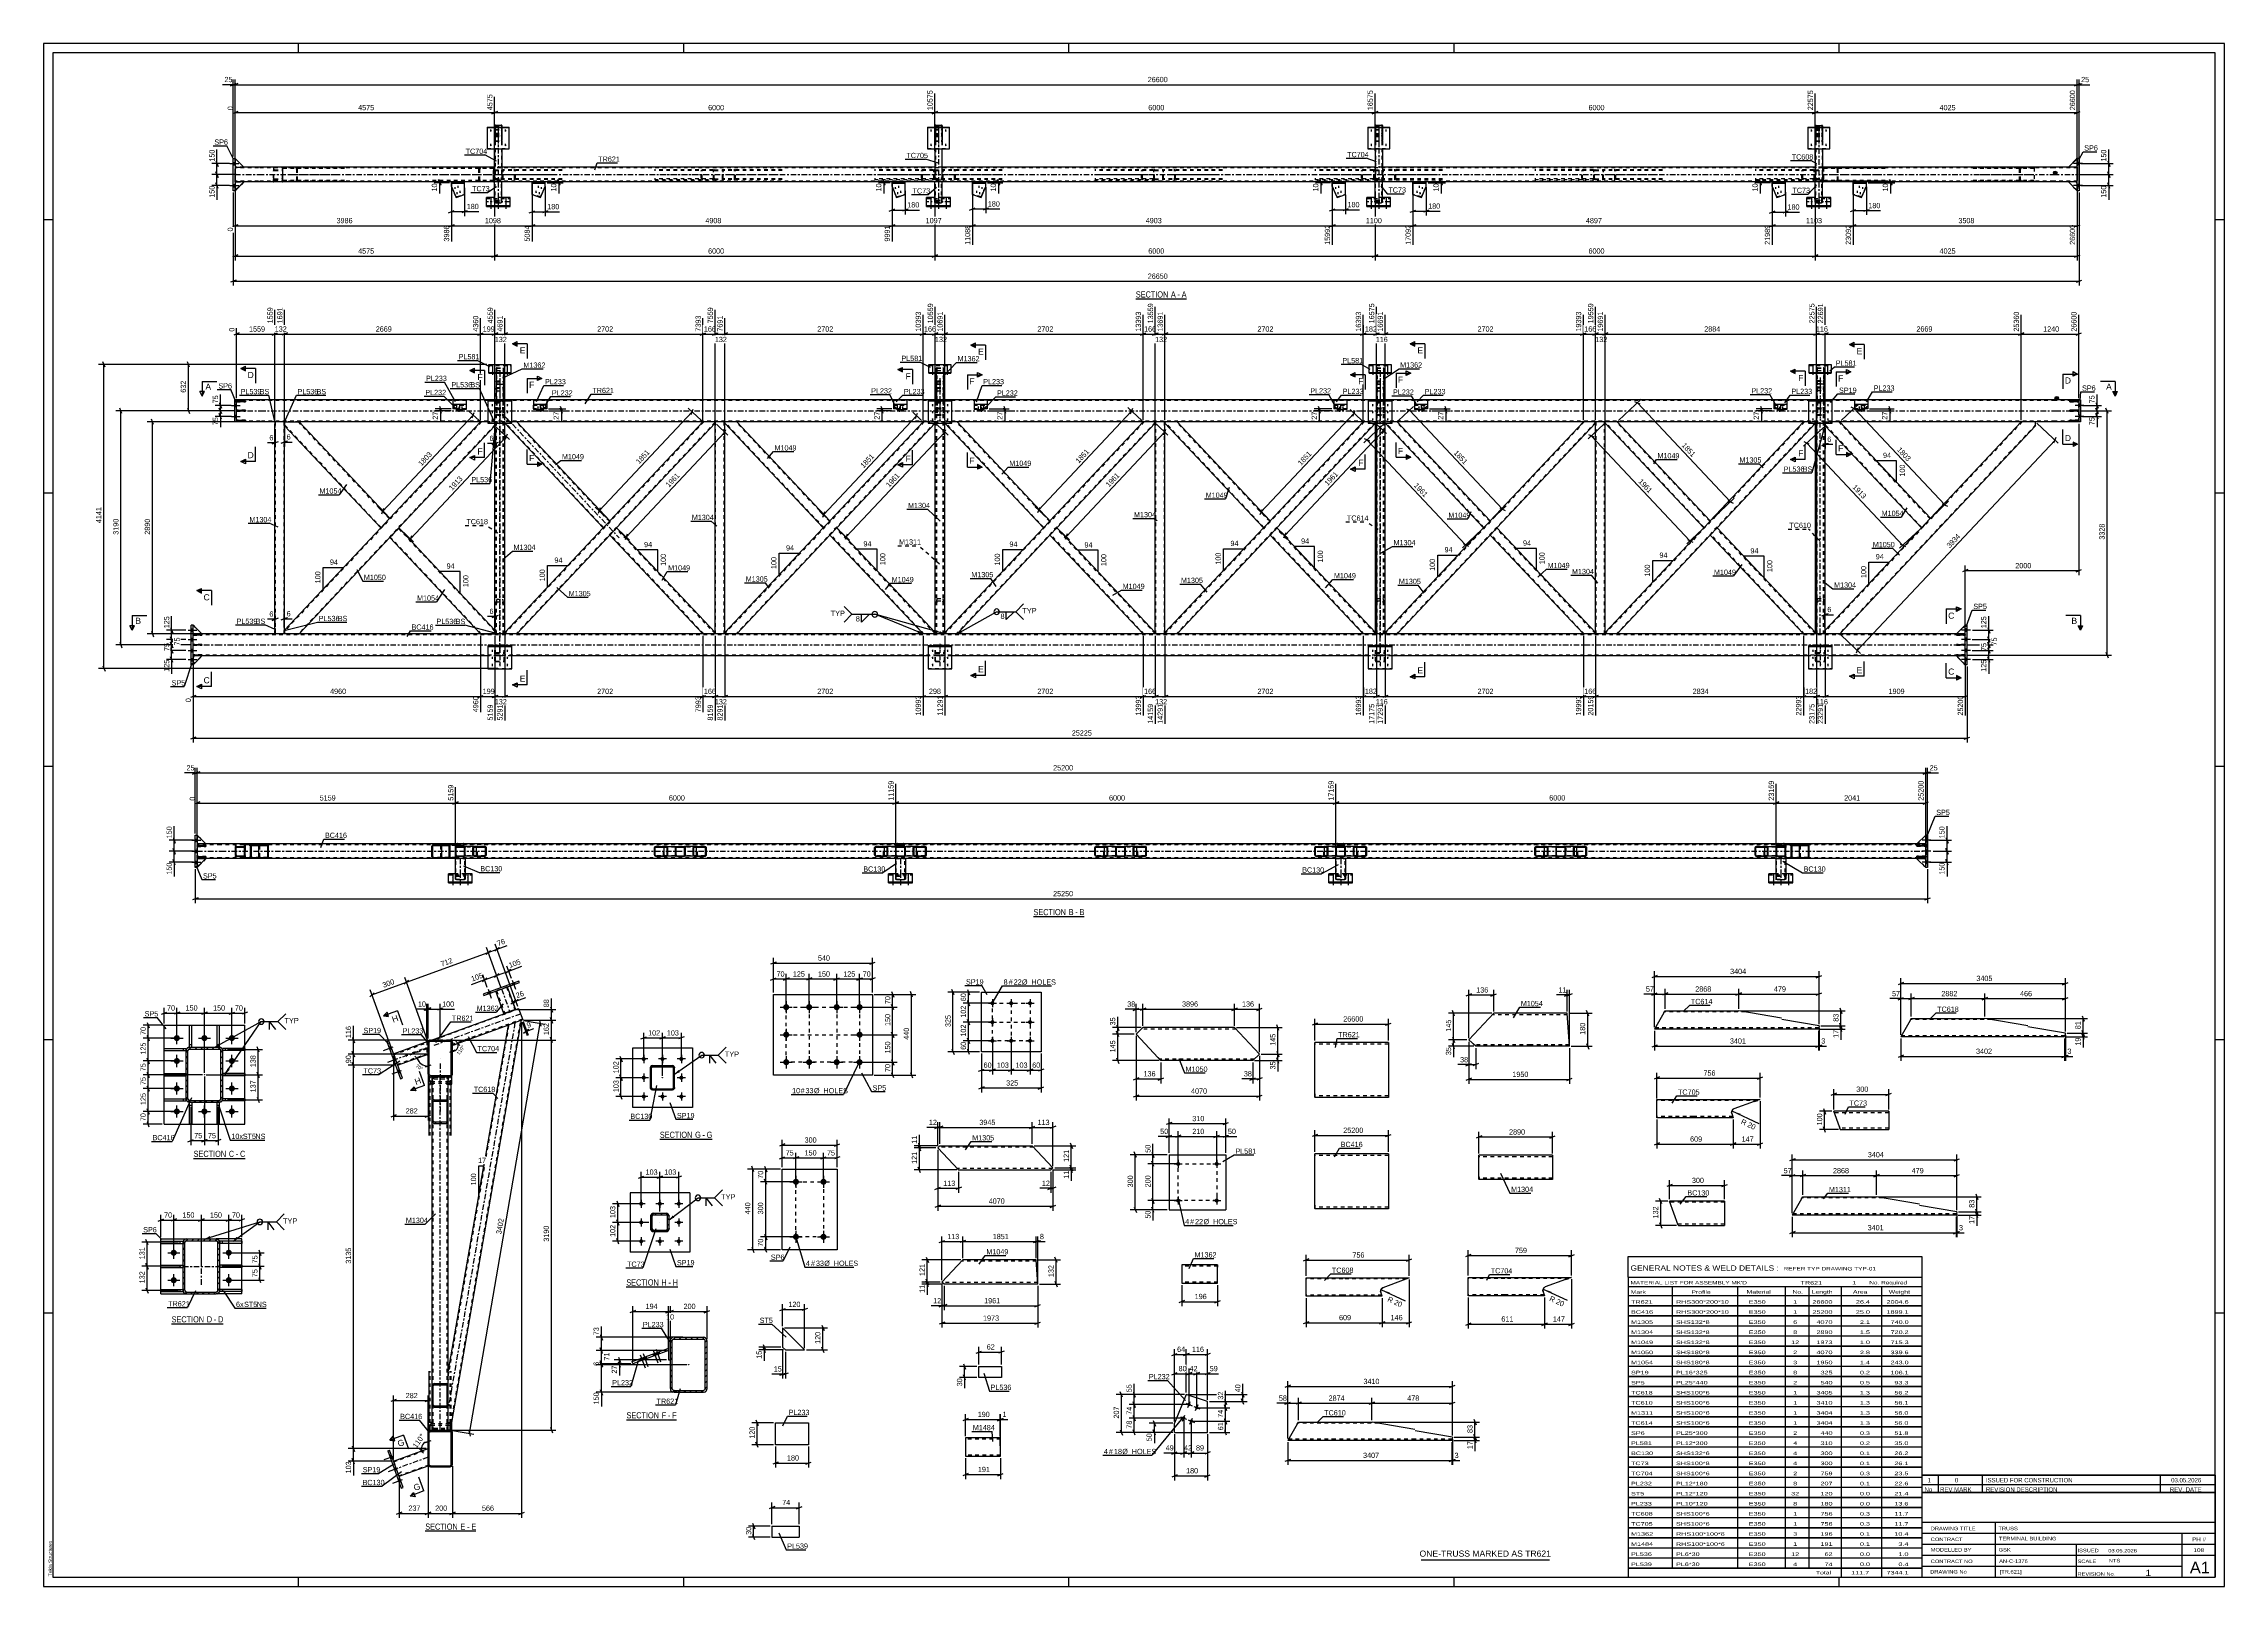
# Model space of a CAD drawing. Header units: millimetres. Extents: x 0 to 1189, y 0 to 841.
import ezdxf

# ---------------------------------------------------------------- set-up
doc = ezdxf.new("R2010")
doc.units = ezdxf.units.MM
doc.linetypes.add('DXK_LINE_DOT2', pattern=[3.9198, 1.9599, -1.9599])
doc.linetypes.add('DXK_LINE_DOT3', pattern=[5.9187, 2.979, -0.9799, 0.9799, -0.9799])
doc.styles.add('Arial', font='ARIAL.TTF', dxfattribs={"height": 0.2})
doc.styles.add('Arial Narrow', font='ARIALN.TTF', dxfattribs={"height": 0.2})

# ---------------------------------------------------------------- blocks, each defined once
blk = doc.blocks.new('Unknown-814734972-38574')
at = {"color": 7, "linetype": 'Continuous'}
for p, q in [((1024, 51.1), (1024, 5)), ((1024, 51.1), (1184, 51.1)), ((1184, 51), (1184, 5)), ((1024, 35), (1184, 35)), ((1024, 29), (1184, 29)), ((1064.1, 35), (1064.1, 5)), ((1166, 5.1), (1166, 29.1)), ((1024, 23), (1184, 23)), ((1024, 17), (1184, 17)), ((1108.1, 23), (1108.1, 5)), ((1024, 11), (1166, 11)), ((1024, 5), (1184, 5))]:
    blk.add_line(p, q, dxfattribs=at)
at = {"color": 7, "style": 'Arial Narrow'}
for s, height, width, p in [('CONTRACT', 1.91, 1.425378, (1028.9, 24.7)), ('DRAWING TITLE', 1.909, 1.425378, (1028.9, 30.6)), ('TRUSS ', 1.91, 1.425378, (1065.8, 30.6)), ('TERMINAL BUILDING', 1.909, 1.425378, (1066.1, 25.1)), ('CONTRACT NO', 1.909, 1.425378, (1028.9, 12.7)), ('MODELLED BY', 1.909, 1.425378, (1028.9, 19)), ('GSK', 1.91, 1.425378, (1065.9, 19)), ('AN-C-1376', 1.91, 1.425378, (1066.2, 12.8)), ('SCALE', 1.91, 1.425378, (1108.9, 12.7)), ('ISSUED', 1.91, 1.425378, (1108.9, 18.6)), ('03.05.2026', 1.91, 1.425378, (1125.7, 18.5)), ('A1', 6.2, 1.25, (1170.2, 7.2)), ('DRAWING No', 1.91, 1.425378, (1028.6, 7)), ('[TR.621]', 1.91, 1.425378, (1066.5, 7)), ('REVISION No.', 1.909, 1.425378, (1108.9, 5.8)), ('1', 3.34, 1.5, (1145.9, 5.7))]:
    blk.add_text(s, height=height, dxfattribs=dict(at, width=width)).set_placement(p)
at = {"color": 7, "linetype": 'Continuous', "style": 'Arial Narrow'}
for s, height, width, p in [('PH #', 2.1, 1.42538, (1171.4, 24.6)), ('NTS', 1.91, 1.425378, (1126, 13.1)), ('108', 2.1, 1.42538, (1172.2, 18.7))]:
    blk.add_text(s, height=height, dxfattribs=dict(at, width=width)).set_placement(p)
blk = doc.blocks.new('Unknown-814734972-1132')
at = {"color": 5, "linetype": 'Continuous'}
for p, q in [((1189, 841), (0, 841)), ((0, 841), (0, 0)), ((1184, 836), (5, 836)), ((5, 836), (5, 5)), ((139, 836), (139, 841)), ((349, 836), (349, 841)), ((559, 836), (559, 841)), ((769, 836), (769, 841)), ((979, 836), (979, 841)), ((1184, 5), (1184, 836)), ((1189, 0), (1189, 841)), ((5, 745), (0, 745)), ((1189, 745), (1184, 745)), ((5, 596), (0, 596)), ((1189, 596), (1184, 596)), ((5, 447), (0, 447)), ((1189, 447), (1184, 447)), ((5, 298), (0, 298)), ((1189, 298), (1184, 298)), ((5, 149), (0, 149)), ((1189, 149), (1184, 149)), ((0, 0), (1189, 0)), ((5, 5), (1184, 5)), ((139, 0), (139, 5)), ((349, 0), (349, 5)), ((559, 0), (559, 5)), ((769, 0), (769, 5)), ((979, 0), (979, 5))]:
    blk.add_line(p, q, dxfattribs=at)
at = {"color": 174, "linetype": 'Continuous', "style": 'Arial'}
blk.add_text('Tekla Structures', height=1.91, rotation=90, dxfattribs=at).set_placement((4.5, 5.5))
blk = doc.blocks.new('Unknown-814734972-38575')
at = {"color": 7, "linetype": 'Continuous'}
for p, q in [((1024, 60.6), (1184, 60.6)), ((1184, 60.6), (1024, 60.6)), ((1024, 60.6), (1024, 55.6)), ((1033, 60.6), (1033, 55.6)), ((1057, 60.6), (1057, 55.6)), ((1154, 60.6), (1154, 55.6)), ((1184, 60.6), (1184, 55.6)), ((1024, 55.6), (1184, 55.6)), ((1024, 55.6), (1024, 51.1)), ((1024, 55.6), (1184, 55.6)), ((1184, 51.1), (1024, 51.1)), ((1033, 55.6), (1033, 51.1)), ((1057, 55.6), (1057, 51.1)), ((1154, 55.6), (1154, 51.1)), ((1184, 55.6), (1184, 51.1))]:
    blk.add_line(p, q, dxfattribs=at)
at = {"color": 7, "linetype": 'Continuous', "style": 'Arial Narrow'}
for s, height, width, p in [('No', 2.39, 1.2, (1025.5, 51.6)), ('1', 2.39, 1.196471, (1027.2, 56.7)), ('REV MARK', 2.39, 1.2, (1034, 51.6)), ('0', 2.39, 1.196471, (1042, 56.7)), ('ISSUED FOR CONSTRUCTION', 2.386, 1.196471, (1059, 56.7)), ('REVISION DESCRIPTION', 2.386, 1.2, (1059, 51.6)), ('REV. DATE', 2.39, 1.2, (1159.3, 51.6)), ('03.05.2026', 2.39, 1.196471, (1160, 56.7))]:
    blk.add_text(s, height=height, dxfattribs=dict(at, width=width)).set_placement(p)
blk = doc.blocks.new('Unknown-814734972-38576')
at = {"color": 7, "linetype": 'Continuous'}
for p, q in [((864, 179.8), (1024, 179.8)), ((864, 168.5), (864, 179.8)), ((1024, 179.8), (1024, 168.5)), ((864, 168.5), (1024, 168.5)), ((864, 168.5), (864, 163.5)), ((1024, 168.5), (1024, 163.5)), ((864, 163.5), (1024, 163.5)), ((864, 163.5), (864, 158.5)), ((864, 158.5), (1024, 158.5)), ((864, 158.5), (864, 153.1)), ((864, 158.5), (1024, 158.5)), ((888, 163.5), (888, 158.5)), ((888, 158.5), (888, 153)), ((923.5, 163.5), (923.5, 158.5)), ((923.5, 158.5), (923.5, 153)), ((949.5, 163.5), (949.5, 158.5)), ((949.5, 158.5), (949.5, 153)), ((962.5, 163.5), (962.5, 158.5)), ((962.5, 158.5), (962.5, 153)), ((980, 163.5), (980, 158.5)), ((980, 158.5), (980, 153)), ((1002, 163.5), (1002, 158.5)), ((1002, 158.5), (1002, 153)), ((1024, 163.5), (1024, 158.5)), ((1024, 158.5), (1024, 153.1)), ((864, 153.1), (1024, 153.1)), ((864, 153), (864, 147.6)), ((864, 153), (1024, 153)), ((864, 147.6), (1024, 147.6)), ((864, 147.5), (864, 142.1)), ((864, 147.5), (1024, 147.5)), ((888, 153), (888, 147.5)), ((888, 147.5), (888, 142)), ((923.5, 153), (923.5, 147.5)), ((923.5, 147.5), (923.5, 142)), ((949.5, 153), (949.5, 147.5)), ((949.5, 147.5), (949.5, 142)), ((962.5, 153), (962.5, 147.5)), ((962.5, 147.5), (962.5, 142)), ((980, 153), (980, 147.5)), ((980, 147.5), (980, 142)), ((1002, 153), (1002, 147.5)), ((1002, 147.5), (1002, 142)), ((1024, 153), (1024, 147.6)), ((1024, 147.5), (1024, 142.1)), ((864, 142.1), (1024, 142.1)), ((864, 142), (864, 136.6)), ((864, 142), (1024, 142)), ((864, 136.6), (1024, 136.6)), ((864, 136.5), (864, 131.1)), ((864, 136.5), (1024, 136.5)), ((864, 131.1), (1024, 131.1)), ((864, 131), (864, 125.6)), ((864, 131), (1024, 131)), ((888, 142), (888, 136.5)), ((888, 136.5), (888, 131)), ((888, 131), (888, 125.5)), ((923.5, 142), (923.5, 136.5)), ((923.5, 136.5), (923.5, 131)), ((923.5, 131), (923.5, 125.5)), ((949.5, 142), (949.5, 136.5)), ((949.5, 136.5), (949.5, 131)), ((949.5, 131), (949.5, 125.5)), ((962.5, 142), (962.5, 136.5)), ((962.5, 136.5), (962.5, 131)), ((962.5, 131), (962.5, 125.5)), ((980, 142), (980, 136.5)), ((980, 136.5), (980, 131)), ((980, 131), (980, 125.5)), ((1002, 142), (1002, 136.5)), ((1002, 136.5), (1002, 131)), ((1002, 131), (1002, 125.5)), ((1024, 142), (1024, 136.6)), ((1024, 136.5), (1024, 131.1)), ((1024, 131), (1024, 125.6)), ((864, 125.6), (1024, 125.6)), ((864, 125.5), (864, 120.1)), ((864, 125.5), (1024, 125.5)), ((864, 120.1), (1024, 120.1)), ((864, 120), (864, 114.6)), ((864, 120), (1024, 120)), ((888, 125.5), (888, 120)), ((888, 120), (888, 114.5)), ((923.5, 125.5), (923.5, 120)), ((923.5, 120), (923.5, 114.5)), ((949.5, 125.5), (949.5, 120)), ((949.5, 120), (949.5, 114.5)), ((962.5, 125.5), (962.5, 120)), ((962.5, 120), (962.5, 114.5)), ((980, 125.5), (980, 120)), ((980, 120), (980, 114.5)), ((1002, 125.5), (1002, 120)), ((1002, 120), (1002, 114.5)), ((1024, 125.5), (1024, 120.1)), ((1024, 120), (1024, 114.6)), ((864, 114.6), (1024, 114.6)), ((864, 114.5), (864, 109.1)), ((864, 114.5), (1024, 114.5)), ((864, 109.1), (1024, 109.1)), ((864, 109), (864, 103.6)), ((864, 109), (1024, 109)), ((888, 114.5), (888, 109)), ((888, 109), (888, 103.5)), ((923.5, 114.5), (923.5, 109)), ((923.5, 109), (923.5, 103.5)), ((949.5, 114.5), (949.5, 109)), ((949.5, 109), (949.5, 103.5)), ((962.5, 114.5), (962.5, 109)), ((962.5, 109), (962.5, 103.5)), ((980, 114.5), (980, 109)), ((980, 109), (980, 103.5)), ((1002, 114.5), (1002, 109)), ((1002, 109), (1002, 103.5)), ((1024, 114.5), (1024, 109.1)), ((1024, 109), (1024, 103.6)), ((864, 103.6), (1024, 103.6)), ((864, 103.5), (864, 98.1)), ((864, 103.5), (1024, 103.5)), ((864, 98.1), (1024, 98.1)), ((864, 98), (864, 92.6)), ((864, 98), (1024, 98)), ((888, 103.5), (888, 98)), ((888, 98), (888, 92.5)), ((923.5, 103.5), (923.5, 98)), ((923.5, 98), (923.5, 92.5)), ((949.5, 103.5), (949.5, 98)), ((949.5, 98), (949.5, 92.5)), ((962.5, 103.5), (962.5, 98)), ((962.5, 98), (962.5, 92.5)), ((980, 103.5), (980, 98)), ((980, 98), (980, 92.5)), ((1002, 103.5), (1002, 98)), ((1002, 98), (1002, 92.5)), ((1024, 103.5), (1024, 98.1)), ((1024, 98), (1024, 92.6)), ((864, 92.6), (1024, 92.6)), ((864, 92.5), (864, 87.1)), ((864, 92.5), (1024, 92.5)), ((864, 87.1), (1024, 87.1)), ((864, 87), (864, 81.6)), ((864, 87), (1024, 87)), ((888, 92.5), (888, 87)), ((888, 87), (888, 81.5)), ((923.5, 92.5), (923.5, 87)), ((923.5, 87), (923.5, 81.5)), ((949.5, 92.5), (949.5, 87)), ((949.5, 87), (949.5, 81.5)), ((962.5, 92.5), (962.5, 87)), ((962.5, 87), (962.5, 81.5)), ((980, 92.5), (980, 87)), ((980, 87), (980, 81.5)), ((1002, 92.5), (1002, 87)), ((1002, 87), (1002, 81.5)), ((1024, 92.5), (1024, 87.1)), ((1024, 87), (1024, 81.6)), ((864, 81.6), (1024, 81.6)), ((864, 81.5), (864, 76.1)), ((864, 81.5), (1024, 81.5)), ((864, 76.1), (1024, 76.1)), ((864, 76), (864, 70.6)), ((864, 76), (1024, 76)), ((888, 81.5), (888, 76)), ((888, 76), (888, 70.5)), ((923.5, 81.5), (923.5, 76)), ((923.5, 76), (923.5, 70.5)), ((949.5, 81.5), (949.5, 76)), ((949.5, 76), (949.5, 70.5)), ((962.5, 81.5), (962.5, 76)), ((962.5, 76), (962.5, 70.5)), ((980, 81.5), (980, 76)), ((980, 76), (980, 70.5)), ((1002, 81.5), (1002, 76)), ((1002, 76), (1002, 70.5)), ((1024, 81.5), (1024, 76.1)), ((1024, 76), (1024, 70.6)), ((864, 70.6), (1024, 70.6)), ((864, 70.5), (864, 65.1)), ((864, 70.5), (1024, 70.5)), ((864, 65.1), (1024, 65.1)), ((864, 65), (864, 59.6)), ((864, 65), (1024, 65)), ((864, 59.6), (1024, 59.6)), ((864, 59.5), (864, 54.1)), ((864, 59.5), (1024, 59.5)), ((888, 70.5), (888, 65)), ((888, 65), (888, 59.5)), ((888, 59.5), (888, 54)), ((923.5, 70.5), (923.5, 65)), ((923.5, 65), (923.5, 59.5)), ((923.5, 59.5), (923.5, 54)), ((949.5, 70.5), (949.5, 65)), ((949.5, 65), (949.5, 59.5)), ((949.5, 59.5), (949.5, 54)), ((962.5, 70.5), (962.5, 65)), ((962.5, 65), (962.5, 59.5)), ((962.5, 59.5), (962.5, 54)), ((980, 70.5), (980, 65)), ((980, 65), (980, 59.5)), ((980, 59.5), (980, 54)), ((1002, 70.5), (1002, 65)), ((1002, 65), (1002, 59.5)), ((1002, 59.5), (1002, 54)), ((1024, 70.5), (1024, 65.1)), ((1024, 65), (1024, 59.6)), ((1024, 59.5), (1024, 54.1)), ((864, 54.1), (1024, 54.1)), ((864, 54), (864, 48.6)), ((864, 54), (1024, 54)), ((864, 48.6), (1024, 48.6)), ((864, 48.5), (864, 43.1)), ((864, 48.5), (1024, 48.5)), ((888, 54), (888, 48.5)), ((888, 48.5), (888, 43)), ((923.5, 54), (923.5, 48.5)), ((923.5, 48.5), (923.5, 43)), ((949.5, 54), (949.5, 48.5)), ((949.5, 48.5), (949.5, 43)), ((962.5, 54), (962.5, 48.5)), ((962.5, 48.5), (962.5, 43)), ((980, 54), (980, 48.5)), ((980, 48.5), (980, 43)), ((1002, 54), (1002, 48.5)), ((1002, 48.5), (1002, 43)), ((1024, 54), (1024, 48.6)), ((1024, 48.5), (1024, 43.1)), ((864, 43.1), (1024, 43.1)), ((864, 43), (864, 37.6)), ((864, 43), (1024, 43)), ((864, 37.6), (1024, 37.6)), ((864, 37.5), (864, 32.1)), ((864, 37.5), (1024, 37.5)), ((888, 43), (888, 37.5)), ((888, 37.5), (888, 32)), ((923.5, 43), (923.5, 37.5)), ((923.5, 37.5), (923.5, 32)), ((949.5, 43), (949.5, 37.5)), ((949.5, 37.5), (949.5, 32)), ((962.5, 43), (962.5, 37.5)), ((962.5, 37.5), (962.5, 32)), ((980, 43), (980, 37.5)), ((980, 37.5), (980, 32)), ((1002, 43), (1002, 37.5)), ((1002, 37.5), (1002, 32)), ((1024, 43), (1024, 37.6)), ((1024, 37.5), (1024, 32.1)), ((864, 32.1), (1024, 32.1)), ((864, 32), (864, 26.6)), ((864, 32), (1024, 32)), ((864, 26.6), (1024, 26.6)), ((864, 26.5), (864, 21.1)), ((864, 26.5), (1024, 26.5)), ((888, 32), (888, 26.5)), ((888, 26.5), (888, 21)), ((923.5, 32), (923.5, 26.5)), ((923.5, 26.5), (923.5, 21)), ((949.5, 32), (949.5, 26.5)), ((949.5, 26.5), (949.5, 21)), ((962.5, 32), (962.5, 26.5)), ((962.5, 26.5), (962.5, 21)), ((980, 32), (980, 26.5)), ((980, 26.5), (980, 21)), ((1002, 32), (1002, 26.5)), ((1002, 26.5), (1002, 21)), ((1024, 32), (1024, 26.6)), ((1024, 26.5), (1024, 21.1)), ((864, 21.1), (1024, 21.1)), ((864, 21), (864, 15.6)), ((864, 21), (1024, 21)), ((864, 15.6), (1024, 15.6)), ((864, 15.5), (864, 10.1)), ((864, 15.5), (1024, 15.5)), ((888, 21), (888, 15.5)), ((888, 15.5), (888, 10)), ((923.5, 21), (923.5, 15.5)), ((923.5, 15.5), (923.5, 10)), ((949.5, 21), (949.5, 15.5)), ((949.5, 15.5), (949.5, 10)), ((962.5, 21), (962.5, 15.5)), ((962.5, 15.5), (962.5, 10)), ((980, 21), (980, 15.5)), ((980, 15.5), (980, 10)), ((1002, 21), (1002, 15.5)), ((1002, 15.5), (1002, 10)), ((1024, 21), (1024, 15.6)), ((1024, 15.5), (1024, 10.1)), ((864, 10.1), (1024, 10.1)), ((864, 10), (1024, 10)), ((864, 10), (864, 5)), ((864, 5), (1024, 5)), ((980, 10), (980, 5)), ((1002, 10), (1002, 5)), ((1024, 10), (1024, 5))]:
    blk.add_line(p, q, dxfattribs=at)
at = {"color": 7, "style": 'Arial Narrow'}
for s, height, width, p in [('GENERAL NOTES & WELD DETAILS :', 2.863, 1.4, (865.2, 172.1)), ("MATERIAL LIST FOR ASSEMBLY MK'D", 1.909, 1.6, (865.2, 164.6)), ('REFER TYP DRAWING TYP-01', 1.909, 1.6, (948.7, 172.2)), ('1', 1.91, 1.794707, (986.1, 164.6)), ('No. Required', 1.909, 1.6, (995.4, 164.6)), ('Mark', 1.91, 1.7, (865.3, 159.5)), ('Profile', 1.91, 1.7, (898.4, 159.5)), ('Material', 1.91, 1.7, (928.5, 159.6)), ('No.', 1.91, 1.7, (953.5, 159.6)), ('TR621', 1.91, 1.794707, (957.9, 164.5)), ('Length', 1.91, 1.7, (964, 159.6)), ('Area', 1.91, 1.7, (986.5, 159.6)), ('Weight', 1.91, 1.7, (1006, 159.6))]:
    blk.add_text(s, height=height, dxfattribs=dict(at, width=width)).set_placement(p)
at = {"color": 7, "linetype": 'Continuous', "style": 'Arial Narrow'}
for s, height, width, p in [('TR621', 1.91, 1.794707, (865.5, 154.1)), ('RHS300*200*10', 1.909, 1.794707, (890, 154.1)), ('E350', 1.91, 1.794707, (929.7, 154.1)), ('1', 1.91, 1.794707, (953.9, 154.1)), ('26600', 1.91, 1.794707, (964.4, 154.1)), ('26.4', 1.91, 1.794707, (988.1, 154.1)), ('2004.6', 1.91, 1.794707, (1004.8, 154.1)), ('BC416', 1.91, 1.794707, (865.5, 148.6)), ('M1305', 1.91, 1.794707, (865.5, 143.1)), ('SHS132*8', 1.91, 1.794707, (890, 143.1)), ('RHS300*200*10', 1.909, 1.794707, (890, 148.6)), ('E350', 1.91, 1.794707, (929.7, 148.6)), ('E350', 1.91, 1.794707, (929.7, 143.1)), ('6', 1.91, 1.794707, (953.9, 143.1)), ('1', 1.91, 1.794707, (953.9, 148.6)), ('25200', 1.91, 1.794707, (964.4, 148.6)), ('4070', 1.91, 1.794707, (966.6, 143.1)), ('25.0', 1.91, 1.794707, (988.1, 148.6)), ('2.1', 1.91, 1.794707, (990.3, 143.1)), ('1899.1', 1.91, 1.794707, (1004.8, 148.6)), ('740.0', 1.91, 1.794707, (1007, 143.1)), ('M1304', 1.91, 1.794707, (865.5, 137.6)), ('M1049', 1.91, 1.794707, (865.5, 132.1)), ('SHS132*8', 1.91, 1.794707, (890, 137.6)), ('SHS132*8', 1.91, 1.794707, (890, 132.1)), ('E350', 1.91, 1.794707, (929.7, 137.6)), ('E350', 1.91, 1.794707, (929.7, 132.1)), ('12', 1.91, 1.794707, (952.8, 132.1)), ('8', 1.91, 1.794707, (953.9, 137.6)), ('2890', 1.91, 1.794707, (966.6, 137.6)), ('1973', 1.91, 1.794707, (966.6, 132.1)), ('1.5', 1.91, 1.794707, (990.3, 137.6)), ('1.0', 1.91, 1.794707, (990.3, 132.1)), ('720.2', 1.91, 1.794707, (1007, 137.6)), ('715.3', 1.91, 1.794707, (1007, 132.1)), ('M1050', 1.91, 1.794707, (865.5, 126.6)), ('M1054', 1.91, 1.794707, (865.5, 121.1)), ('SHS180*8', 1.91, 1.794707, (890, 126.6)), ('SHS180*8', 1.91, 1.794707, (890, 121.1)), ('E350', 1.91, 1.794707, (929.7, 126.6)), ('E350', 1.91, 1.794707, (929.7, 121.1)), ('3', 1.91, 1.794707, (953.9, 121.1)), ('2', 1.91, 1.794707, (953.9, 126.6)), ('4070', 1.91, 1.794707, (966.6, 126.6)), ('1950', 1.91, 1.794707, (966.6, 121.1)), ('2.8', 1.91, 1.794707, (990.3, 126.6)), ('1.4', 1.91, 1.794707, (990.3, 121.1)), ('339.6', 1.91, 1.794707, (1007, 126.6)), ('243.0', 1.91, 1.794707, (1007, 121.1)), ('SP19', 1.91, 1.794707, (865.5, 115.6)), ('SP5', 1.91, 1.794707, (865.5, 110.1)), ('PL16*325', 1.91, 1.794707, (890, 115.6)), ('PL25*440', 1.91, 1.794707, (890, 110.1)), ('E350', 1.91, 1.794707, (929.7, 115.6)), ('E350', 1.91, 1.794707, (929.7, 110.1)), ('8', 1.91, 1.794707, (953.9, 115.6)), ('2', 1.91, 1.794707, (953.9, 110.1)), ('325', 1.91, 1.794707, (968.8, 115.6)), ('540', 1.91, 1.794707, (968.8, 110.1)), ('0.2', 1.91, 1.794707, (990.3, 115.6)), ('0.5', 1.91, 1.794707, (990.3, 110.1)), ('106.1', 1.91, 1.794707, (1007, 115.6)), ('93.3', 1.91, 1.794707, (1009.1, 110.1)), ('TC618', 1.91, 1.794707, (865.5, 104.6)), ('TC610', 1.91, 1.794707, (865.5, 99.1)), ('M1311', 1.91, 1.794707, (865.5, 93.6)), ('SHS100*6', 1.91, 1.794707, (890, 104.6)), ('SHS100*6', 1.91, 1.794707, (890, 99.1)), ('SHS100*6', 1.91, 1.794707, (890, 93.6)), ('E350', 1.91, 1.794707, (929.7, 104.6)), ('E350', 1.91, 1.794707, (929.7, 99.1)), ('E350', 1.91, 1.794707, (929.7, 93.6)), ('1', 1.91, 1.794707, (953.9, 104.6)), ('1', 1.91, 1.794707, (953.9, 99.1)), ('1', 1.91, 1.794707, (953.9, 93.6)), ('3405', 1.91, 1.794707, (966.6, 104.6)), ('3410', 1.91, 1.794707, (966.6, 99.1)), ('3404', 1.91, 1.794707, (966.6, 93.6)), ('1.3', 1.91, 1.794707, (990.3, 104.6)), ('1.3', 1.91, 1.794707, (990.3, 99.1)), ('1.3', 1.91, 1.794707, (990.3, 93.6)), ('56.2', 1.91, 1.794707, (1009.1, 104.6)), ('56.1', 1.91, 1.794707, (1009.1, 99.1)), ('56.0', 1.91, 1.794707, (1009.1, 93.6)), ('TC614', 1.91, 1.794707, (865.5, 88.1)), ('SP6', 1.91, 1.794707, (865.5, 82.6)), ('SHS100*6', 1.91, 1.794707, (890, 88.1)), ('PL25*300', 1.91, 1.794707, (890, 82.6)), ('E350', 1.91, 1.794707, (929.7, 88.1)), ('E350', 1.91, 1.794707, (929.7, 82.6)), ('2', 1.91, 1.794707, (953.9, 82.6)), ('1', 1.91, 1.794707, (953.9, 88.1)), ('3404', 1.91, 1.794707, (966.6, 88.1)), ('440', 1.91, 1.794707, (968.8, 82.6)), ('0.3', 1.91, 1.794707, (990.3, 82.6)), ('1.3', 1.91, 1.794707, (990.3, 88.1)), ('56.0', 1.91, 1.794707, (1009.1, 88.1)), ('51.8', 1.91, 1.794707, (1009.1, 82.6)), ('PL581', 1.91, 1.794707, (865.5, 77.1)), ('BC130', 1.91, 1.794707, (865.5, 71.6)), ('SHS132*6', 1.91, 1.794707, (890, 71.6)), ('PL12*300', 1.91, 1.794707, (890, 77.1)), ('E350', 1.91, 1.794707, (929.7, 77.1)), ('E350', 1.91, 1.794707, (929.7, 71.6)), ('4', 1.91, 1.794707, (953.9, 77.1)), ('4', 1.91, 1.794707, (953.9, 71.6)), ('310', 1.91, 1.794707, (968.8, 77.1)), ('300', 1.91, 1.794707, (968.8, 71.6)), ('0.2', 1.91, 1.794707, (990.3, 77.1)), ('0.1', 1.91, 1.794707, (990.3, 71.6)), ('35.0', 1.91, 1.794707, (1009.1, 77.1)), ('26.2', 1.91, 1.794707, (1009.1, 71.6)), ('TC73', 1.91, 1.794707, (865.5, 66.1)), ('TC704', 1.91, 1.794707, (865.5, 60.6)), ('SHS100*8', 1.91, 1.794707, (890, 66.1)), ('SHS100*6', 1.91, 1.794707, (890, 60.6)), ('E350', 1.91, 1.794707, (929.7, 66.1)), ('E350', 1.91, 1.794707, (929.7, 60.6)), ('4', 1.91, 1.794707, (953.9, 66.1)), ('2', 1.91, 1.794707, (953.9, 60.6)), ('300', 1.91, 1.794707, (968.8, 66.1)), ('759', 1.91, 1.794707, (968.8, 60.6)), ('0.1', 1.91, 1.794707, (990.3, 66.1)), ('0.3', 1.91, 1.794707, (990.3, 60.6)), ('26.1', 1.91, 1.794707, (1009.1, 66.1)), ('23.5', 1.91, 1.794707, (1009.1, 60.6)), ('ST5', 1.91, 1.794707, (865.5, 49.6)), ('PL232', 1.91, 1.794707, (865.5, 55.1)), ('PL12*180', 1.91, 1.794707, (890, 55.1)), ('PL12*120', 1.91, 1.794707, (890, 49.6)), ('E350', 1.91, 1.794707, (929.7, 55.1)), ('E350', 1.91, 1.794707, (929.7, 49.6)), ('32', 1.91, 1.794707, (952.8, 49.6)), ('8', 1.91, 1.794707, (953.9, 55.1)), ('207', 1.91, 1.794707, (968.8, 55.1)), ('120', 1.91, 1.794707, (968.8, 49.6)), ('0.1', 1.91, 1.794707, (990.3, 55.1)), ('0.0', 1.91, 1.794707, (990.3, 49.6)), ('22.6', 1.91, 1.794707, (1009.1, 55.1)), ('21.4', 1.91, 1.794707, (1009.1, 49.6)), ('TC608', 1.91, 1.794707, (865.5, 38.6)), ('PL233', 1.91, 1.794707, (865.5, 44.1)), ('SHS100*6', 1.91, 1.794707, (890, 38.6)), ('PL10*120', 1.91, 1.794707, (890, 44.1)), ('E350', 1.91, 1.794707, (929.7, 44.1)), ('E350', 1.91, 1.794707, (929.7, 38.6)), ('8', 1.91, 1.794707, (953.9, 44.1)), ('1', 1.91, 1.794707, (953.9, 38.6)), ('756', 1.91, 1.794707, (968.8, 38.6)), ('180', 1.91, 1.794707, (968.8, 44.1)), ('0.0', 1.91, 1.794707, (990.3, 44.1)), ('0.3', 1.91, 1.794707, (990.3, 38.6)), ('13.6', 1.91, 1.794707, (1009.1, 44.1)), ('11.7', 1.91, 1.794707, (1009.1, 38.6)), ('TC705', 1.91, 1.794707, (865.5, 33.1)), ('M1362', 1.91, 1.794707, (865.5, 27.6)), ('M1484', 1.91, 1.794707, (865.5, 22.1)), ('SHS100*6', 1.91, 1.794707, (890, 33.1)), ('RHS100*100*6', 1.909, 1.794707, (890, 27.6)), ('RHS100*100*6', 1.909, 1.794707, (890, 22.1)), ('E350', 1.91, 1.794707, (929.7, 33.1)), ('E350', 1.91, 1.794707, (929.7, 27.6)), ('E350', 1.91, 1.794707, (929.7, 22.1)), ('3', 1.91, 1.794707, (953.9, 27.6)), ('1', 1.91, 1.794707, (953.9, 33.1)), ('1', 1.91, 1.794707, (953.9, 22.1)), ('756', 1.91, 1.794707, (968.8, 33.1)), ('196', 1.91, 1.794707, (968.8, 27.6)), ('191', 1.91, 1.794707, (968.8, 22.1)), ('0.3', 1.91, 1.794707, (990.3, 33.1)), ('0.1', 1.91, 1.794707, (990.3, 27.6)), ('0.1', 1.91, 1.794707, (990.3, 22.1)), ('11.7', 1.91, 1.794707, (1009.1, 33.1)), ('10.4', 1.91, 1.794707, (1009.1, 27.6)), ('3.4', 1.91, 1.794707, (1011.3, 22.1)), ('PL536', 1.91, 1.794707, (865.5, 16.6)), ('PL539', 1.91, 1.794707, (865.5, 11.1)), ('PL6*30', 1.91, 1.794707, (890, 16.6)), ('PL6*30', 1.91, 1.794707, (890, 11.1)), ('E350', 1.91, 1.794707, (929.7, 16.6)), ('E350', 1.91, 1.794707, (929.7, 11.1)), ('12', 1.91, 1.794707, (952.8, 16.6)), ('4', 1.91, 1.794707, (953.9, 11.1)), ('62', 1.91, 1.794707, (971, 16.6)), ('74', 1.91, 1.794707, (971, 11.1)), ('0.0', 1.91, 1.794707, (990.3, 16.6)), ('0.0', 1.91, 1.794707, (990.3, 11.1)), ('0.4', 1.91, 1.794707, (1011.3, 11.1)), ('1.0', 1.91, 1.794707, (1011.3, 16.6)), ('Total', 1.91, 1.7, (966.3, 6.5)), ('111.7', 1.91, 1.794707, (985.5, 6.5)), ('7344.1', 1.91, 1.794707, (1004.8, 6.5))]:
    blk.add_text(s, height=height, dxfattribs=dict(at, width=width)).set_placement(p)
blk = doc.blocks.new('Unknown-814734972-38577')
at = {"color": 7, "linetype": 'Continuous'}
blk.add_line((751, 14.5), (821, 14.5), dxfattribs=at)
at = {"color": 7, "style": 'Arial'}
blk.add_text('ONE-TRUSS MARKED AS TR621', height=3.343, dxfattribs=at).set_placement((750.2, 16.2))
blk = doc.blocks.new('Unknown-814734972-12 - 4074')
at = {"color": 6, "linetype": 'Continuous'}
blk.add_line((595.5, 701.8), (623.1, 701.8), dxfattribs=at)
at = {"color": 0, "linetype": 'Continuous'}
blk.add_wipeout([(613.6, 702.6), (613.6, 706.1), (595.5, 706.1), (595.5, 702.6)], dxfattribs=at)
blk.add_wipeout([(617.2, 702.6), (617.2, 706.1), (614.6, 706.1), (614.6, 702.6)], dxfattribs=at)
at = {"color": 7, "linetype": 'Continuous', "style": 'Arial Narrow'}
blk.add_text('SECTION ', height=3.34, dxfattribs=at).set_placement((595.5, 702.6))
at = {"color": 0, "linetype": 'Continuous'}
blk.add_wipeout([(619.5, 702.6), (619.5, 706.1), (618.2, 706.1), (618.2, 702.6)], dxfattribs=at)
blk.add_wipeout([(623.1, 702.6), (623.1, 706.1), (620.5, 706.1), (620.5, 702.6)], dxfattribs=at)
at = {"color": 7, "linetype": 'Continuous', "style": 'Arial Narrow'}
for s, p in [('A', (614.6, 702.6)), ('-', (618.2, 702.6)), ('A', (620.5, 702.6))]:
    blk.add_text(s, height=3.34, dxfattribs=at).set_placement(p)
blk = doc.blocks.new('Unknown-814734972-13 - 3548')
at = {"color": 6, "linetype": 'Continuous'}
blk.add_line((539.7, 365.2), (567.4, 365.2), dxfattribs=at)
at = {"color": 0, "linetype": 'Continuous'}
blk.add_wipeout([(557.8, 365.9), (557.8, 369.4), (539.7, 369.4), (539.7, 365.9)], dxfattribs=at)
blk.add_wipeout([(561.4, 365.9), (561.4, 369.4), (558.9, 369.4), (558.9, 365.9)], dxfattribs=at)
at = {"color": 7, "linetype": 'Continuous', "style": 'Arial Narrow'}
blk.add_text('SECTION ', height=3.34, dxfattribs=at).set_placement((539.7, 365.9))
at = {"color": 0, "linetype": 'Continuous'}
blk.add_wipeout([(563.8, 365.9), (563.8, 369.4), (562.5, 369.4), (562.5, 365.9)], dxfattribs=at)
blk.add_wipeout([(567.4, 365.9), (567.4, 369.4), (564.8, 369.4), (564.8, 365.9)], dxfattribs=at)
at = {"color": 7, "linetype": 'Continuous', "style": 'Arial Narrow'}
for s, p in [('B', (558.9, 365.9)), ('B', (564.8, 365.9)), ('-', (562.5, 365.9))]:
    blk.add_text(s, height=3.34, dxfattribs=at).set_placement(p)
blk = doc.blocks.new('Unknown-814734972-14 - 1247')
at = {"color": 6, "linetype": 'Continuous'}
blk.add_line((81.8, 233.3), (109.9, 233.3), dxfattribs=at)
at = {"color": 0, "linetype": 'Continuous'}
blk.add_wipeout([(99.9, 234.1), (99.9, 237.6), (81.8, 237.6), (81.8, 234.1)], dxfattribs=at)
blk.add_wipeout([(103.8, 234.1), (103.8, 237.6), (101, 237.6), (101, 234.1)], dxfattribs=at)
at = {"color": 7, "linetype": 'Continuous', "style": 'Arial Narrow'}
blk.add_text('SECTION ', height=3.34, dxfattribs=at).set_placement((81.8, 234.1))
at = {"color": 0, "linetype": 'Continuous'}
blk.add_wipeout([(106.1, 234.1), (106.1, 237.6), (104.8, 237.6), (104.8, 234.1)], dxfattribs=at)
blk.add_wipeout([(109.9, 234.1), (109.9, 237.6), (107.1, 237.6), (107.1, 234.1)], dxfattribs=at)
at = {"color": 7, "linetype": 'Continuous', "style": 'Arial Narrow'}
for s, p in [('C', (101, 234.1)), ('-', (104.8, 234.1)), ('C', (107.1, 234.1))]:
    blk.add_text(s, height=3.34, dxfattribs=at).set_placement(p)
blk = doc.blocks.new('Unknown-814734972-15 - 3108')
at = {"color": 6, "linetype": 'Continuous'}
blk.add_line((69.8, 143.1), (97.9, 143.1), dxfattribs=at)
at = {"color": 0, "linetype": 'Continuous'}
blk.add_wipeout([(87.9, 143.9), (87.9, 147.4), (69.8, 147.4), (69.8, 143.9)], dxfattribs=at)
blk.add_wipeout([(91.8, 143.9), (91.8, 147.4), (89, 147.4), (89, 143.9)], dxfattribs=at)
at = {"color": 7, "linetype": 'Continuous', "style": 'Arial Narrow'}
blk.add_text('SECTION ', height=3.34, dxfattribs=at).set_placement((69.8, 143.9))
at = {"color": 0, "linetype": 'Continuous'}
blk.add_wipeout([(94.1, 143.9), (94.1, 147.4), (92.8, 147.4), (92.8, 143.9)], dxfattribs=at)
blk.add_wipeout([(97.9, 143.9), (97.9, 147.4), (95.1, 147.4), (95.1, 143.9)], dxfattribs=at)
at = {"color": 7, "linetype": 'Continuous', "style": 'Arial Narrow'}
for s, p in [('D', (89, 143.9)), ('-', (92.8, 143.9)), ('D', (95.1, 143.9))]:
    blk.add_text(s, height=3.34, dxfattribs=at).set_placement(p)
blk = doc.blocks.new('Unknown-814734972-16 - 2442')
at = {"color": 6, "linetype": 'Continuous'}
blk.add_line((208.1, 30.2), (235.7, 30.2), dxfattribs=at)
at = {"color": 0, "linetype": 'Continuous'}
blk.add_wipeout([(226.2, 30.9), (226.2, 34.4), (208.1, 34.4), (208.1, 30.9)], dxfattribs=at)
blk.add_wipeout([(229.8, 30.9), (229.8, 34.4), (227.2, 34.4), (227.2, 30.9)], dxfattribs=at)
at = {"color": 7, "linetype": 'Continuous', "style": 'Arial Narrow'}
blk.add_text('SECTION ', height=3.34, dxfattribs=at).set_placement((208.1, 30.9))
at = {"color": 0, "linetype": 'Continuous'}
blk.add_wipeout([(232.1, 30.9), (232.1, 34.4), (230.9, 34.4), (230.9, 30.9)], dxfattribs=at)
blk.add_wipeout([(235.7, 30.9), (235.7, 34.4), (233.2, 34.4), (233.2, 30.9)], dxfattribs=at)
at = {"color": 7, "linetype": 'Continuous', "style": 'Arial Narrow'}
for s, p in [('E', (227.2, 30.9)), ('-', (230.9, 30.9)), ('E', (233.2, 30.9))]:
    blk.add_text(s, height=3.34, dxfattribs=at).set_placement(p)
blk = doc.blocks.new('Unknown-814734972-20 - 2214')
at = {"color": 6, "linetype": 'Continuous'}
blk.add_line((336, 243.7), (364.5, 243.7), dxfattribs=at)
at = {"color": 0, "linetype": 'Continuous'}
blk.add_wipeout([(354.1, 244.5), (354.1, 248), (336, 248), (336, 244.5)], dxfattribs=at)
blk.add_wipeout([(358.2, 244.5), (358.2, 248), (355.2, 248), (355.2, 244.5)], dxfattribs=at)
at = {"color": 7, "linetype": 'Continuous', "style": 'Arial Narrow'}
blk.add_text('SECTION ', height=3.34, dxfattribs=at).set_placement((336, 244.5))
at = {"color": 0, "linetype": 'Continuous'}
blk.add_wipeout([(360.5, 244.5), (360.5, 248), (359.2, 248), (359.2, 244.5)], dxfattribs=at)
blk.add_wipeout([(364.5, 244.5), (364.5, 248), (361.5, 248), (361.5, 244.5)], dxfattribs=at)
at = {"color": 7, "linetype": 'Continuous', "style": 'Arial Narrow'}
for s, p in [('G', (355.2, 244.5)), ('-', (359.2, 244.5)), ('G', (361.5, 244.5))]:
    blk.add_text(s, height=3.34, dxfattribs=at).set_placement(p)
blk = doc.blocks.new('Unknown-814734972-21 - 1928')
at = {"color": 6, "linetype": 'Continuous'}
blk.add_line((317.7, 163.2), (345.7, 163.2), dxfattribs=at)
at = {"color": 0, "linetype": 'Continuous'}
blk.add_wipeout([(335.8, 164), (335.8, 167.5), (317.7, 167.5), (317.7, 164)], dxfattribs=at)
blk.add_wipeout([(339.6, 164), (339.6, 167.5), (336.8, 167.5), (336.8, 164)], dxfattribs=at)
at = {"color": 7, "linetype": 'Continuous', "style": 'Arial Narrow'}
blk.add_text('SECTION ', height=3.34, dxfattribs=at).set_placement((317.7, 164))
at = {"color": 0, "linetype": 'Continuous'}
blk.add_wipeout([(341.9, 164), (341.9, 167.5), (340.7, 167.5), (340.7, 164)], dxfattribs=at)
blk.add_wipeout([(345.7, 164), (345.7, 167.5), (343, 167.5), (343, 164)], dxfattribs=at)
at = {"color": 7, "linetype": 'Continuous', "style": 'Arial Narrow'}
for s, p in [('H', (336.8, 164)), ('H', (343, 164)), ('-', (340.7, 164))]:
    blk.add_text(s, height=3.34, dxfattribs=at).set_placement(p)
blk = doc.blocks.new('Unknown-814734972-34 - 37084')
at = {"color": 6, "linetype": 'Continuous'}
blk.add_line((317.8, 90.8), (345.1, 90.8), dxfattribs=at)
at = {"color": 0, "linetype": 'Continuous'}
blk.add_wipeout([(336, 91.6), (336, 95.1), (317.8, 95.1), (317.8, 91.6)], dxfattribs=at)
blk.add_wipeout([(339.3, 91.6), (339.3, 95.1), (337, 95.1), (337, 91.6)], dxfattribs=at)
blk.add_wipeout([(341.7, 91.6), (341.7, 95.1), (340.4, 95.1), (340.4, 91.6)], dxfattribs=at)
at = {"color": 7, "linetype": 'Continuous', "style": 'Arial Narrow'}
blk.add_text('SECTION ', height=3.34, dxfattribs=at).set_placement((317.8, 91.6))
at = {"color": 0, "linetype": 'Continuous'}
blk.add_wipeout([(345.1, 91.6), (345.1, 95.1), (342.7, 95.1), (342.7, 91.6)], dxfattribs=at)
at = {"color": 7, "linetype": 'Continuous', "style": 'Arial Narrow'}
for s, p in [('F', (337, 91.6)), ('-', (340.4, 91.6)), ('F', (342.7, 91.6))]:
    blk.add_text(s, height=3.34, dxfattribs=at).set_placement(p)
blk = doc.blocks.new('Part-814734972-35243 - 35242')
at = {"color": 2, "linetype": 'Continuous'}
for p, q in [((683.5, 88.4), (678.3, 79.6)), ((683.5, 88.4), (684.2, 89.6)), ((684.2, 89.6), (704.2, 89.6)), ((704.3, 89.6), (724.3, 89.6)), ((747.7, 85.5), (724.3, 89.6)), ((768.1, 81.3), (747.8, 84.8)), ((704.2, 79.6), (678.3, 79.6)), ((747.7, 79.6), (704.3, 79.6)), ((767.8, 79.6), (747.8, 79.6)), ((768.1, 81.3), (767.8, 79.6))]:
    blk.add_line(p, q, dxfattribs=at)
at = {"color": 7, "linetype": 'DXK_LINE_DOT2'}
for p, q in [((704.2, 89), (683.8, 89)), ((684, 89.2), (684.2, 89.6)), ((727.7, 89), (704.3, 89)), ((704.2, 80.2), (678.7, 80.2)), ((747.7, 80.2), (704.3, 80.2)), ((767.9, 80.2), (747.8, 80.2))]:
    blk.add_line(p, q, dxfattribs=at)
blk = doc.blocks.new('Bolt-814734972-31735 - 31733')
at = {"linetype": 'Continuous'}
for points in [[(624.9, 100, -1), (624.2, 98.3, -1)], [(629.1, 98.3, -1), (628.4, 96.6, -1)], [(621.9, 92.6, -1), (621.2, 90.9, -1)], [(626.1, 90.9, -1), (625.4, 89.2, -1)]]:
    blk.add_hatch(color=1, dxfattribs=at).paths.add_polyline_path(points)
at = {"color": 1, "linetype": 'Continuous'}
for p, q in [((622.9, 99.8), (626.2, 98.5)), ((623.9, 97.5), (625.2, 100.8)), ((627.1, 98.1), (630.4, 96.8)), ((628.1, 95.8), (629.4, 99.1)), ((619.9, 92.4), (623.2, 91.1)), ((620.9, 90.1), (622.2, 93.4)), ((624.1, 90.7), (627.4, 89.4)), ((625, 88.4), (626.4, 91.7))]:
    blk.add_line(p, q, dxfattribs=at)
blk = doc.blocks.new('Part-814734972-31734 - 31733')
at = {"color": 2, "linetype": 'Continuous'}
for p, q in [((623, 104.6), (616.6, 88.9)), ((634.6, 100.7), (623, 104.6)), ((634.6, 83.9), (634.6, 100.7)), ((616.6, 83.9), (616.6, 88.9)), ((616.6, 83.9), (634.6, 83.9))]:
    blk.add_line(p, q, dxfattribs=at)
blk = doc.blocks.new('Part-814734972-4677 - 4669')
at = {"color": 2, "linetype": 'Continuous'}
for p, q in [((246.1, 512.7), (246.1, 512.8)), ((246.4, 513.1), (246.6, 513.1)), ((246.6, 513.1), (250.9, 513.1)), ((250.9, 513.1), (251.1, 513.1)), ((251.3, 512.8), (251.4, 512.7))]:
    blk.add_line(p, q, dxfattribs=at)
at = {"color": 7, "linetype": 'DXK_LINE_DOT2'}
for p, q in [((246.1, 512.6), (246.1, 512.7)), ((246.1, 504.5), (246.1, 512.6)), ((246.4, 512.7), (246.3, 512.6)), ((246.3, 504.5), (246.3, 512.6)), ((246.5, 512.9), (246.4, 512.8)), ((246.4, 512.8), (246.4, 512.7)), ((246.6, 512.9), (246.5, 512.9)), ((246.6, 512.9), (250.9, 512.9)), ((251, 512.9), (250.9, 512.9)), ((251.1, 512.8), (251, 512.9)), ((251.1, 512.7), (251.1, 512.8)), ((251.1, 512.6), (251.1, 512.7)), ((251.1, 504.5), (251.1, 512.6)), ((251.4, 512.7), (251.4, 512.6)), ((251.4, 504.5), (251.4, 512.6)), ((246.2, 508.9), (246.1, 508.8)), ((246.1, 508.8), (246.1, 508.6)), ((246.1, 507.8), (246.1, 508)), ((246.1, 504.5), (246.1, 504.4)), ((246.1, 504.4), (246.2, 504.2)), ((246.4, 509), (246.2, 508.9)), ((246.2, 504.2), (246.4, 504.1)), ((246.3, 508.6), (246.4, 508.7)), ((246.3, 508), (246.4, 507.9)), ((246.4, 504.4), (246.3, 504.5)), ((246.6, 509), (246.4, 509)), ((246.4, 508.7), (246.5, 508.8)), ((246.4, 508.7), (246.4, 508.7)), ((246.4, 507.9), (246.4, 507.9)), ((246.4, 507.9), (246.5, 507.8)), ((246.6, 507.5), (246.4, 507.6)), ((246.5, 504.3), (246.4, 504.4)), ((246.4, 504.4), (246.4, 504.4)), ((246.4, 504.1), (246.6, 504.1)), ((246.5, 508.8), (246.6, 508.8)), ((246.5, 507.8), (246.6, 507.8)), ((246.6, 504.3), (246.5, 504.3)), ((246.6, 509), (250.9, 509)), ((246.6, 508.8), (250.9, 508.8)), ((246.6, 507.8), (250.9, 507.8)), ((246.6, 507.5), (250.9, 507.5)), ((246.6, 504.3), (250.9, 504.3)), ((246.6, 504.1), (250.9, 504.1)), ((251.1, 509), (250.9, 509)), ((250.9, 508.8), (251, 508.8)), ((250.9, 507.8), (251, 507.8)), ((251.1, 507.6), (250.9, 507.5)), ((251, 504.3), (250.9, 504.3)), ((250.9, 504.1), (251.1, 504.1)), ((251, 508.8), (251.1, 508.7)), ((251, 507.8), (251.1, 507.9)), ((251.1, 504.4), (251, 504.3)), ((251.2, 508.9), (251.1, 509)), ((251.1, 508.7), (251.1, 508.7)), ((251.1, 508.7), (251.1, 508.6)), ((251.1, 507.9), (251.1, 508)), ((251.1, 507.9), (251.1, 507.9)), ((251.1, 504.5), (251.1, 504.4)), ((251.1, 504.4), (251.1, 504.4)), ((251.1, 504.1), (251.2, 504.2)), ((251.3, 508.8), (251.2, 508.9)), ((251.2, 504.2), (251.3, 504.4)), ((251.4, 508.6), (251.3, 508.8)), ((251.4, 508), (251.3, 507.8)), ((251.3, 504.4), (251.4, 504.5))]:
    blk.add_line(p, q, dxfattribs=at)
at = {"color": 7, "linetype": 'DXK_LINE_DOT3'}
blk.add_line((248.7, 513.8), (248.7, 503.1), dxfattribs=at)
at = {"color": 2, "linetype": 'Continuous'}
for centre, start, end in [((246.6, 512.6), 114.3199, 159.2417), ((250.9, 512.6), 20.7583, 65.6801)]:
    blk.add_arc(centre, 0.496, start, end, dxfattribs=at)
at = {"color": 7, "linetype": 'DXK_LINE_DOT2'}
for centre, start, end in [((246.6, 508), 200.7583, 245.6801), ((250.9, 508), 294.3199, 339.2417)]:
    blk.add_arc(centre, 0.496, start, end, dxfattribs=at)
blk = doc.blocks.new('Part-814734972-4671 - 4669')
at = {"color": 7, "linetype": 'DXK_LINE_DOT2'}
for p, q in [((246.7, 656.7), (246.8, 656.9)), ((246.7, 656.7), (246.7, 655.6)), ((246.8, 656.9), (246.9, 657)), ((246.9, 657), (247, 657.1)), ((247, 657.1), (247.2, 657.2)), ((247.1, 656.9), (247, 656.8)), ((247, 656.8), (247, 656.7)), ((247, 656.7), (247, 645.6)), ((247.2, 656.9), (247.1, 656.9)), ((247.1, 656.9), (247.1, 656.9)), ((247.2, 657.2), (250.3, 657.2)), ((247.2, 656.9), (250.3, 656.9)), ((250.3, 657.2), (250.4, 657.1)), ((250.4, 656.9), (250.3, 656.9)), ((250.4, 657.1), (250.6, 657)), ((250.5, 656.8), (250.4, 656.9)), ((250.4, 656.9), (250.4, 656.9)), ((250.5, 656.7), (250.5, 656.8)), ((250.5, 656.7), (250.5, 645.6)), ((250.6, 657), (250.7, 656.9)), ((250.7, 656.9), (250.7, 656.7)), ((250.7, 656.7), (250.7, 655.6)), ((246.8, 653.7), (246.7, 653.9)), ((250.7, 646.8), (246.7, 646.8)), ((246.7, 646.8), (246.7, 645.6)), ((246.7, 645.6), (246.8, 645.4)), ((246.9, 653.5), (246.8, 653.7)), ((247, 653.4), (246.9, 653.5)), ((247, 653.8), (247, 653.9)), ((247, 653.7), (247, 653.8)), ((247.1, 653.7), (247, 653.7)), ((247.2, 653.4), (247, 653.4)), ((247, 646.8), (247.2, 646.8)), ((247, 645.5), (247, 645.6)), ((247.1, 645.4), (247, 645.5)), ((247, 645.1), (247.2, 645.1)), ((247.1, 653.7), (247.1, 653.6)), ((247.1, 653.6), (247.2, 653.6)), ((247.1, 645.3), (247.1, 645.4)), ((247.2, 645.3), (247.1, 645.3)), ((247.2, 653.6), (250.3, 653.6)), ((247.2, 653.4), (250.3, 653.4)), ((247.2, 646.8), (250.3, 646.8)), ((247.2, 645.3), (250.3, 645.3)), ((247.2, 645.1), (250.3, 645.1)), ((250.3, 653.6), (250.4, 653.6)), ((250.4, 653.4), (250.3, 653.4)), ((250.3, 646.8), (250.4, 646.8)), ((250.4, 645.3), (250.3, 645.3)), ((250.3, 645.1), (250.4, 645.1)), ((250.4, 653.7), (250.5, 653.8)), ((250.4, 653.6), (250.4, 653.7)), ((250.4, 653.7), (250.4, 653.7)), ((250.6, 653.5), (250.4, 653.4)), ((250.5, 645.5), (250.4, 645.4)), ((250.4, 645.4), (250.4, 645.3)), ((250.5, 653.8), (250.5, 653.9)), ((250.5, 645.6), (250.5, 645.5)), ((250.7, 653.7), (250.6, 653.5)), ((250.7, 653.9), (250.7, 653.7)), ((250.7, 646.8), (250.7, 645.6)), ((250.7, 645.4), (250.7, 645.6))]:
    blk.add_line(p, q, dxfattribs=at)
at = {"color": 2, "linetype": 'Continuous'}
for p, q in [((246.7, 655.6), (246.7, 646.8)), ((250.7, 655.6), (250.7, 646.8))]:
    blk.add_line(p, q, dxfattribs=at)
at = {"color": 7, "linetype": 'DXK_LINE_DOT3'}
blk.add_line((248.7, 658.7), (248.7, 641.5), dxfattribs=at)
at = {"color": 7, "linetype": 'DXK_LINE_DOT2'}
for centre, start, end in [((247.2, 645.5), 200.7608, 245.6828), ((250.2, 645.5), 294.3172, 339.2392)]:
    blk.add_arc(centre, 0.496, start, end, dxfattribs=at)
blk = doc.blocks.new('Part-814734972-4800 - 4669')
at = {"color": 7, "linetype": 'DXK_LINE_DOT2'}
for p, q in [((611.4, 634.8), (606.1, 634.8)), ((606.1, 634.1), (606.1, 634.8)), ((606.4, 519.2), (606.4, 634.8)), ((611.1, 519.2), (611.1, 634.8)), ((611.4, 634.1), (611.4, 634.8)), ((606.1, 519.2), (606.1, 519.9)), ((611.4, 519.2), (606.1, 519.2)), ((611.4, 519.2), (611.4, 519.9))]:
    blk.add_line(p, q, dxfattribs=at)
at = {"color": 2, "linetype": 'Continuous'}
for p, q in [((606.1, 519.9), (606.1, 634.1)), ((611.4, 519.9), (611.4, 634.1))]:
    blk.add_line(p, q, dxfattribs=at)
blk = doc.blocks.new('Part-814734972-4672 - 4669')
at = {"color": 2, "linetype": 'Continuous'}
for p, q in [((81.5, 507.5), (81.5, 507.9)), ((81.5, 507.9), (86.3, 507.9)), ((86.3, 507.5), (81.5, 507.5)), ((86.3, 507.9), (86.3, 507.5))]:
    blk.add_line(p, q, dxfattribs=at)
at = {"color": 7, "linetype": 'DXK_LINE_DOT2'}
blk.add_line((82.1, 507.5), (82.1, 507.9), dxfattribs=at)
blk = doc.blocks.new('Part-814734972-4673 - 4669')
at = {"color": 2, "linetype": 'Continuous'}
for p, q in [((81.5, 513), (81.5, 513.4)), ((81.5, 513.4), (86.3, 513.4)), ((86.3, 513), (81.5, 513)), ((86.3, 513.4), (86.3, 513))]:
    blk.add_line(p, q, dxfattribs=at)
at = {"color": 7, "linetype": 'DXK_LINE_DOT2'}
blk.add_line((82.1, 513), (82.1, 513.4), dxfattribs=at)
blk = doc.blocks.new('Part-814734972-4738 - 4669')
at = {"color": 7, "linetype": 'DXK_LINE_DOT2'}
for p, q in [((359.9, 634.8), (251.4, 519.4)), ((366.1, 634.6), (257.6, 519.2)), ((366.1, 634.8), (359.5, 634.8)), ((308.7, 580.8), (305.1, 577)), ((312.4, 577), (308.7, 573.1)), ((258, 519.2), (251.4, 519.2))]:
    blk.add_line(p, q, dxfattribs=at)
at = {"color": 2, "linetype": 'Continuous'}
for p, q in [((359.5, 634.8), (308.7, 580.8)), ((366.1, 634.1), (312.4, 577)), ((366.1, 634.1), (366.1, 634.8)), ((305.1, 577), (251.4, 519.9)), ((308.7, 573.1), (258, 519.2)), ((251.4, 519.2), (251.4, 519.9))]:
    blk.add_line(p, q, dxfattribs=at)
blk = doc.blocks.new('Part-814734972-4674 - 4669')
at = {"color": 7, "linetype": 'DXK_LINE_DOT2'}
for p, q in [((86.3, 518.9), (81.5, 518.9)), ((81.5, 518.9), (81.5, 518.5)), ((81.5, 518.5), (86.3, 518.5)), ((82.1, 518.5), (82.1, 518.9)), ((86.3, 518.5), (86.3, 518.9))]:
    blk.add_line(p, q, dxfattribs=at)
blk = doc.blocks.new('Part-814734972-4675 - 4669')
at = {"color": 2, "linetype": 'Continuous'}
for p, q in [((255.2, 512.7), (242.2, 512.7)), ((242.2, 512.7), (242.2, 500.2)), ((242.2, 512.4), (255.2, 512.4)), ((255.2, 500.2), (255.2, 512.7)), ((242.2, 500.2), (255.2, 500.2))]:
    blk.add_line(p, q, dxfattribs=at)
at = {"color": 7, "linetype": 'DXK_LINE_DOT2'}
blk.add_line((242.2, 500.4), (255.2, 500.4), dxfattribs=at)
blk = doc.blocks.new('Part-814734972-4676 - 4669')
at = {"color": 2, "linetype": 'Continuous'}
for p, q in [((966.1, 512.7), (966.1, 512.8)), ((966.4, 513.1), (966.6, 513.1)), ((966.6, 513.1), (970.9, 513.1)), ((970.9, 513.1), (971.1, 513.1)), ((971.3, 512.8), (971.4, 512.7))]:
    blk.add_line(p, q, dxfattribs=at)
at = {"color": 7, "linetype": 'DXK_LINE_DOT2'}
for p, q in [((966.1, 512.6), (966.1, 512.7)), ((966.1, 504.5), (966.1, 512.6)), ((966.4, 512.7), (966.3, 512.6)), ((966.3, 504.5), (966.3, 512.6)), ((966.5, 512.9), (966.4, 512.8)), ((966.4, 512.8), (966.4, 512.7)), ((966.6, 512.9), (966.5, 512.9)), ((966.6, 512.9), (970.9, 512.9)), ((971, 512.9), (970.9, 512.9)), ((971.1, 512.8), (971, 512.9)), ((971.1, 512.7), (971.1, 512.8)), ((971.1, 512.6), (971.1, 512.7)), ((971.1, 504.5), (971.1, 512.6)), ((971.4, 512.7), (971.4, 512.6)), ((971.4, 504.5), (971.4, 512.6)), ((966.2, 508.9), (966.1, 508.8)), ((966.1, 508.8), (966.1, 508.6)), ((966.1, 507.8), (966.1, 508)), ((966.1, 504.5), (966.1, 504.4)), ((966.1, 504.4), (966.2, 504.2)), ((966.4, 509), (966.2, 508.9)), ((966.2, 504.2), (966.4, 504.1)), ((966.3, 508.6), (966.4, 508.7)), ((966.3, 508), (966.4, 507.9)), ((966.4, 504.4), (966.3, 504.5)), ((966.6, 509), (966.4, 509)), ((966.4, 508.7), (966.5, 508.8)), ((966.4, 508.7), (966.4, 508.7)), ((966.4, 507.9), (966.4, 507.9)), ((966.4, 507.9), (966.5, 507.8)), ((966.6, 507.5), (966.4, 507.6)), ((966.5, 504.3), (966.4, 504.4)), ((966.4, 504.4), (966.4, 504.4)), ((966.4, 504.1), (966.6, 504.1)), ((966.5, 508.8), (966.6, 508.8)), ((966.5, 507.8), (966.6, 507.8)), ((966.6, 504.3), (966.5, 504.3)), ((966.6, 509), (970.9, 509)), ((966.6, 508.8), (970.9, 508.8)), ((966.6, 507.8), (970.9, 507.8)), ((966.6, 507.5), (970.9, 507.5)), ((966.6, 504.3), (970.9, 504.3)), ((966.6, 504.1), (970.9, 504.1)), ((971.1, 509), (970.9, 509)), ((970.9, 508.8), (971, 508.8)), ((970.9, 507.8), (971, 507.8)), ((971.1, 507.6), (970.9, 507.5)), ((971, 504.3), (970.9, 504.3)), ((970.9, 504.1), (971.1, 504.1)), ((971, 508.8), (971.1, 508.7)), ((971, 507.8), (971.1, 507.9)), ((971.1, 504.4), (971, 504.3)), ((971.2, 508.9), (971.1, 509)), ((971.1, 508.7), (971.1, 508.7)), ((971.1, 508.7), (971.1, 508.6)), ((971.1, 507.9), (971.1, 508)), ((971.1, 507.9), (971.1, 507.9)), ((971.1, 504.5), (971.1, 504.4)), ((971.1, 504.4), (971.1, 504.4)), ((971.1, 504.1), (971.2, 504.2)), ((971.3, 508.8), (971.2, 508.9)), ((971.2, 504.2), (971.3, 504.4)), ((971.4, 508.6), (971.3, 508.8)), ((971.4, 508), (971.3, 507.8)), ((971.3, 504.4), (971.4, 504.5))]:
    blk.add_line(p, q, dxfattribs=at)
at = {"color": 7, "linetype": 'DXK_LINE_DOT3'}
blk.add_line((968.7, 513.8), (968.7, 503.1), dxfattribs=at)
at = {"color": 2, "linetype": 'Continuous'}
for centre, start, end in [((966.6, 512.6), 114.32, 159.2417), ((970.9, 512.6), 20.7583, 65.68)]:
    blk.add_arc(centre, 0.496, start, end, dxfattribs=at)
at = {"color": 7, "linetype": 'DXK_LINE_DOT2'}
for centre, start, end in [((966.6, 508), 200.7583, 245.68), ((970.9, 508), 294.32, 339.2417)]:
    blk.add_arc(centre, 0.496, start, end, dxfattribs=at)
blk = doc.blocks.new('Part-814734972-5069 - 4669')
at = {"color": 7, "linetype": 'DXK_LINE_DOT2'}
for p, q in [((966.8, 664.1), (966.7, 664)), ((966.7, 664), (966.7, 661.4)), ((966.7, 663), (966.8, 662.9)), ((966.7, 656.9), (966.8, 656.9)), ((966.9, 664.1), (966.8, 664.1)), ((966.8, 662.9), (966.9, 662.9)), ((966.8, 656.9), (966.9, 657)), ((967, 664.2), (966.9, 664.1)), ((966.9, 662.9), (967, 662.8)), ((966.9, 657), (967, 657)), ((967.2, 664.2), (967, 664.2)), ((967, 664), (967, 664.1)), ((967, 664.1), (967.1, 664.1)), ((967, 664), (967, 655.8)), ((967.1, 662.9), (967, 663)), ((967, 663), (967, 663)), ((967, 662.8), (967.2, 662.8)), ((967, 657), (967.2, 657)), ((967.1, 656.9), (967, 656.9)), ((967, 656.9), (967, 656.9)), ((967, 655.8), (967, 655.8)), ((967, 655.8), (967.1, 655.8)), ((967.1, 664.1), (967.1, 664.1)), ((967.1, 664.1), (967.2, 664.1)), ((967.2, 662.9), (967.1, 662.9)), ((967.1, 662.9), (967.1, 662.9)), ((967.2, 657), (967.1, 657)), ((967.1, 657), (967.1, 656.9)), ((967.1, 655.8), (967.1, 655.7)), ((967.1, 655.7), (967.2, 655.7)), ((967.2, 664.2), (970.3, 664.2)), ((967.2, 664.1), (970.3, 664.1)), ((967.2, 662.9), (970.3, 662.9)), ((967.2, 662.8), (970.3, 662.8)), ((967.2, 657), (970.3, 657)), ((967.2, 657), (970.3, 657)), ((967.2, 655.7), (970.3, 655.7)), ((970.4, 664.2), (970.3, 664.2)), ((970.3, 664.1), (970.4, 664.1)), ((970.4, 662.9), (970.3, 662.9)), ((970.3, 662.8), (970.4, 662.8)), ((970.4, 657), (970.3, 657)), ((970.3, 657), (970.4, 657)), ((970.3, 655.7), (970.4, 655.7)), ((970.6, 664.1), (970.4, 664.2)), ((970.4, 664.1), (970.4, 664.1)), ((970.4, 664.1), (970.5, 664.1)), ((970.5, 663), (970.4, 662.9)), ((970.4, 662.9), (970.4, 662.9)), ((970.4, 662.8), (970.6, 662.9)), ((970.4, 656.9), (970.4, 657)), ((970.4, 657), (970.6, 657)), ((970.4, 656.9), (970.4, 656.9)), ((970.4, 656.9), (970.5, 656.9)), ((970.4, 655.7), (970.4, 655.8)), ((970.4, 655.8), (970.5, 655.8)), ((970.5, 664.1), (970.5, 664)), ((970.5, 664), (970.5, 655.8)), ((970.5, 663), (970.5, 663)), ((970.5, 656.9), (970.5, 656.9)), ((970.5, 655.8), (970.5, 655.8)), ((970.7, 664.1), (970.6, 664.1)), ((970.6, 662.9), (970.7, 662.9)), ((970.6, 657), (970.7, 656.9)), ((970.7, 664), (970.7, 664.1)), ((970.7, 664), (970.7, 661.4)), ((970.7, 662.9), (970.7, 663)), ((970.7, 656.9), (970.7, 656.9))]:
    blk.add_line(p, q, dxfattribs=at)
at = {"color": 2, "linetype": 'Continuous'}
for p, q in [((966.7, 661.4), (966.7, 655.8)), ((966.8, 655.8), (966.7, 655.8)), ((966.9, 655.7), (966.8, 655.8)), ((967, 655.7), (966.9, 655.7)), ((967.2, 655.6), (967, 655.7)), ((967.2, 655.6), (970.3, 655.6)), ((970.4, 655.7), (970.3, 655.6)), ((970.6, 655.7), (970.4, 655.7)), ((970.7, 655.8), (970.6, 655.7)), ((970.7, 661.4), (970.7, 655.8)), ((970.7, 655.8), (970.7, 655.8))]:
    blk.add_line(p, q, dxfattribs=at)
blk = doc.blocks.new('Part-814734972-4678 - 4669')
at = {"color": 7, "linetype": 'DXK_LINE_DOT2'}
for p, q in [((726.7, 645.7), (726.8, 646)), ((726.7, 645.7), (726.7, 639.1)), ((726.8, 642.6), (726.7, 642.8)), ((726.9, 642.1), (726.8, 641.9)), ((727.1, 642.2), (726.9, 642.1)), ((727.1, 646.3), (727.4, 646.4)), ((727.1, 645.8), (727.1, 645.7)), ((727.1, 645.7), (727.1, 639.1)), ((727.1, 642.8), (727.1, 642.7)), ((727.4, 642.3), (727.1, 642.2)), ((727.4, 642.1), (727.1, 642.2)), ((727.4, 646.1), (727.3, 646)), ((727.3, 642.5), (727.4, 642.5)), ((727.4, 646.4), (730.1, 646.4)), ((727.4, 646.1), (730.1, 646.1)), ((727.4, 642.5), (730.1, 642.5)), ((727.4, 642.3), (730.1, 642.3)), ((727.4, 642.1), (730.1, 642.1)), ((730.1, 646.4), (730.3, 646.3)), ((730.2, 646), (730.1, 646.1)), ((730.1, 642.5), (730.2, 642.5)), ((730.3, 642.2), (730.1, 642.3)), ((730.3, 642.2), (730.1, 642.1)), ((730.5, 642.1), (730.3, 642.2)), ((730.4, 645.7), (730.4, 645.8)), ((730.4, 645.7), (730.4, 639.1)), ((730.4, 642.7), (730.4, 642.8)), ((730.7, 641.9), (730.5, 642.1)), ((730.7, 646), (730.7, 645.7)), ((730.7, 645.7), (730.7, 639.1)), ((730.7, 642.8), (730.7, 642.6)), ((726.8, 641.9), (726.7, 641.7)), ((726.7, 639.1), (726.8, 638.9)), ((726.8, 638.9), (726.9, 638.7)), ((726.9, 638.7), (727.1, 638.6)), ((727.1, 641.9), (727.3, 642)), ((727.1, 641.8), (727.1, 641.9)), ((727.1, 641.7), (727.1, 641.8)), ((727.1, 639), (727.1, 639.1)), ((727.1, 638.9), (727.1, 639)), ((727.3, 638.9), (727.1, 638.9)), ((727.1, 638.6), (727.4, 638.5)), ((727.3, 642), (727.4, 642)), ((727.4, 638.8), (727.3, 638.9)), ((727.4, 642), (730.1, 642)), ((727.4, 638.8), (730.1, 638.8)), ((727.4, 638.5), (730.1, 638.5)), ((730.1, 642), (730.2, 642)), ((730.2, 638.9), (730.1, 638.8)), ((730.1, 638.5), (730.3, 638.6)), ((730.2, 642), (730.3, 641.9)), ((730.3, 638.9), (730.2, 638.9)), ((730.3, 641.9), (730.4, 641.8)), ((730.4, 639), (730.3, 638.9)), ((730.3, 638.6), (730.5, 638.7)), ((730.4, 641.8), (730.4, 641.7)), ((730.4, 639.1), (730.4, 639)), ((730.5, 638.7), (730.7, 638.9)), ((730.7, 641.7), (730.7, 641.9)), ((730.7, 638.9), (730.7, 639.1))]:
    blk.add_line(p, q, dxfattribs=at)
at = {"color": 7, "linetype": 'DXK_LINE_DOT3'}
blk.add_line((728.7, 647.7), (728.7, 637), dxfattribs=at)
at = {"color": 7, "linetype": 'DXK_LINE_DOT2'}
for centre, radius, start, end in [((727.4, 645.7), 0.662, 114.32, 159.2417), ((727.4, 642.8), 0.662, 200.7583, 245.68), ((727.4, 645.7), 0.331, 114.32, 159.2417), ((727.4, 642.8), 0.331, 200.7583, 245.68), ((730.1, 645.7), 0.331, 20.7583, 65.68), ((730.1, 642.8), 0.331, 294.32, 339.2417), ((730.1, 645.7), 0.662, 20.7583, 65.68), ((730.1, 642.8), 0.662, 294.32, 339.2417)]:
    blk.add_arc(centre, radius, start, end, dxfattribs=at)
blk = doc.blocks.new('Part-814734972-4679 - 4669')
at = {"color": 7, "linetype": 'DXK_LINE_DOT2'}
for p, q in [((1109.6, 635.8), (1104.8, 635.8)), ((1104.8, 635.8), (1104.8, 635.3)), ((1104.8, 635.3), (1109.6, 635.3)), ((1109, 635.3), (1109, 635.8)), ((1109.6, 635.3), (1109.6, 635.8))]:
    blk.add_line(p, q, dxfattribs=at)
blk = doc.blocks.new('Part-814734972-5079 - 4669')
at = {"color": 7, "linetype": 'DXK_LINE_DOT2'}
for p, q in [((1047.7, 518.9), (1042.9, 518.9)), ((1042.9, 518.9), (1042.9, 518.5)), ((1042.9, 518.5), (1047.7, 518.5)), ((1047.1, 518.5), (1047.1, 518.9)), ((1047.7, 518.5), (1047.7, 518.9))]:
    blk.add_line(p, q, dxfattribs=at)
blk = doc.blocks.new('Part-814734972-4680 - 4669')
at = {"color": 7, "linetype": 'DXK_LINE_DOT2'}
for p, q in [((1109.6, 646.3), (1104.8, 646.3)), ((1104.8, 646.3), (1104.8, 645.8)), ((1104.8, 645.8), (1109.6, 645.8)), ((1109, 645.8), (1109, 646.3)), ((1109.6, 645.8), (1109.6, 646.3))]:
    blk.add_line(p, q, dxfattribs=at)
blk = doc.blocks.new('Part-814734972-4681 - 4669')
at = {"color": 7, "linetype": 'DXK_LINE_DOT2'}
for p, q in [((1109.6, 641.1), (1104.8, 641.1)), ((1104.8, 641.1), (1104.8, 640.6)), ((1104.8, 640.6), (1109.6, 640.6)), ((1109, 640.6), (1109, 641.1)), ((1109.6, 640.6), (1109.6, 641.1))]:
    blk.add_line(p, q, dxfattribs=at)
blk = doc.blocks.new('Part-814734972-5073 - 4669')
at = {"color": 2, "linetype": 'Continuous'}
for p, q in [((495.2, 646.5), (482.2, 646.5)), ((482.2, 646.5), (482.2, 634.1)), ((482.2, 646.3), (495.2, 646.3)), ((495.2, 634.1), (495.2, 646.5)), ((482.2, 634.1), (495.2, 634.1))]:
    blk.add_line(p, q, dxfattribs=at)
at = {"color": 7, "linetype": 'DXK_LINE_DOT2'}
blk.add_line((482.2, 634.3), (495.2, 634.3), dxfattribs=at)
blk = doc.blocks.new('Part-814734972-4682 - 4669')
at = {"color": 2, "linetype": 'Continuous'}
for p, q in [((975.2, 512.7), (962.2, 512.7)), ((962.2, 512.7), (962.2, 500.2)), ((962.2, 512.4), (975.2, 512.4)), ((975.2, 500.2), (975.2, 512.7)), ((962.2, 500.2), (975.2, 500.2))]:
    blk.add_line(p, q, dxfattribs=at)
at = {"color": 7, "linetype": 'DXK_LINE_DOT2'}
blk.add_line((962.2, 500.4), (975.2, 500.4), dxfattribs=at)
blk = doc.blocks.new('Part-814734972-4928 - 4669')
at = {"color": 2, "linetype": 'Continuous'}
for p, q in [((726.1, 512.7), (726.1, 512.8)), ((726.4, 513.1), (726.6, 513.1)), ((726.6, 513.1), (730.9, 513.1)), ((730.9, 513.1), (731.1, 513.1)), ((731.3, 512.8), (731.4, 512.7))]:
    blk.add_line(p, q, dxfattribs=at)
at = {"color": 7, "linetype": 'DXK_LINE_DOT2'}
for p, q in [((726.1, 512.6), (726.1, 512.7)), ((726.1, 504.5), (726.1, 512.6)), ((726.4, 512.7), (726.3, 512.6)), ((726.3, 504.5), (726.3, 512.6)), ((726.5, 512.9), (726.4, 512.8)), ((726.4, 512.8), (726.4, 512.7)), ((726.6, 512.9), (726.5, 512.9)), ((726.6, 512.9), (730.9, 512.9)), ((731, 512.9), (730.9, 512.9)), ((731.1, 512.8), (731, 512.9)), ((731.1, 512.7), (731.1, 512.8)), ((731.1, 512.6), (731.1, 512.7)), ((731.1, 504.5), (731.1, 512.6)), ((731.4, 512.7), (731.4, 512.6)), ((731.4, 504.5), (731.4, 512.6)), ((726.2, 508.9), (726.1, 508.8)), ((726.1, 508.8), (726.1, 508.6)), ((726.1, 507.8), (726.1, 508)), ((726.1, 504.5), (726.1, 504.4)), ((726.1, 504.4), (726.2, 504.2)), ((726.4, 509), (726.2, 508.9)), ((726.2, 504.2), (726.4, 504.1)), ((726.3, 508.6), (726.4, 508.7)), ((726.3, 508), (726.4, 507.9)), ((726.4, 504.4), (726.3, 504.5)), ((726.6, 509), (726.4, 509)), ((726.4, 508.7), (726.5, 508.8)), ((726.4, 508.7), (726.4, 508.7)), ((726.4, 507.9), (726.4, 507.9)), ((726.4, 507.9), (726.5, 507.8)), ((726.6, 507.5), (726.4, 507.6)), ((726.5, 504.3), (726.4, 504.4)), ((726.4, 504.4), (726.4, 504.4)), ((726.4, 504.1), (726.6, 504.1)), ((726.5, 508.8), (726.6, 508.8)), ((726.5, 507.8), (726.6, 507.8)), ((726.6, 504.3), (726.5, 504.3)), ((726.6, 509), (730.9, 509)), ((726.6, 508.8), (730.9, 508.8)), ((726.6, 507.8), (730.9, 507.8)), ((726.6, 507.5), (730.9, 507.5)), ((726.6, 504.3), (730.9, 504.3)), ((726.6, 504.1), (730.9, 504.1)), ((731.1, 509), (730.9, 509)), ((730.9, 508.8), (731, 508.8)), ((730.9, 507.8), (731, 507.8)), ((731.1, 507.6), (730.9, 507.5)), ((731, 504.3), (730.9, 504.3)), ((730.9, 504.1), (731.1, 504.1)), ((731, 508.8), (731.1, 508.7)), ((731, 507.8), (731.1, 507.9)), ((731.1, 504.4), (731, 504.3)), ((731.2, 508.9), (731.1, 509)), ((731.1, 508.7), (731.1, 508.7)), ((731.1, 508.7), (731.1, 508.6)), ((731.1, 507.9), (731.1, 508)), ((731.1, 507.9), (731.1, 507.9)), ((731.1, 504.5), (731.1, 504.4)), ((731.1, 504.4), (731.1, 504.4)), ((731.1, 504.1), (731.2, 504.2)), ((731.3, 508.8), (731.2, 508.9)), ((731.2, 504.2), (731.3, 504.4)), ((731.4, 508.6), (731.3, 508.8)), ((731.4, 508), (731.3, 507.8)), ((731.3, 504.4), (731.4, 504.5))]:
    blk.add_line(p, q, dxfattribs=at)
at = {"color": 7, "linetype": 'DXK_LINE_DOT3'}
blk.add_line((728.7, 513.8), (728.7, 503.1), dxfattribs=at)
at = {"color": 2, "linetype": 'Continuous'}
for centre, start, end in [((726.6, 512.6), 114.32, 159.2417), ((730.9, 512.6), 20.7583, 65.68)]:
    blk.add_arc(centre, 0.496, start, end, dxfattribs=at)
at = {"color": 7, "linetype": 'DXK_LINE_DOT2'}
for centre, start, end in [((726.6, 508), 200.7583, 245.68), ((730.9, 508), 294.32, 339.2417)]:
    blk.add_arc(centre, 0.496, start, end, dxfattribs=at)
blk = doc.blocks.new('Part-814734972-4815 - 4669')
at = {"color": 2, "linetype": 'Continuous'}
for p, q in [((943.3, 646.7), (943.3, 644.3)), ((950.5, 646.7), (943.3, 646.7)), ((943.3, 643.2), (943.3, 641.9)), ((950.5, 646.7), (950.5, 644.3)), ((944.8, 641.9), (943.3, 641.9))]:
    blk.add_line(p, q, dxfattribs=at)
at = {"color": 7, "linetype": 'DXK_LINE_DOT2'}
for p, q in [((943.3, 644.3), (943.3, 643.2)), ((950.5, 644.3), (950.5, 641.9)), ((950.5, 641.9), (944.8, 641.9))]:
    blk.add_line(p, q, dxfattribs=at)
blk = doc.blocks.new('Part-814734972-4687 - 4669')
at = {"color": 7, "linetype": 'DXK_LINE_DOT3'}
blk.add_line((247.5, 642.1), (313.8, 571.6), dxfattribs=at)
at = {"color": 7, "linetype": 'DXK_LINE_DOT2'}
for p, q in [((258, 634.8), (251.4, 634.8)), ((251.4, 634.1), (251.4, 634.8)), ((305.3, 577.2), (251.4, 634.6)), ((251.4, 634.1), (251.4, 634.1)), ((308.5, 580.6), (257.6, 634.8)), ((305.3, 577.2), (305.3, 577.2)), ((308.7, 580.8), (308.3, 580.4))]:
    blk.add_line(p, q, dxfattribs=at)
at = {"color": 2, "linetype": 'Continuous'}
for p, q in [((305.1, 577), (251.4, 634.1)), ((308.7, 580.8), (258, 634.8)), ((308.3, 580.4), (305.1, 577)), ((308.7, 580.8), (308.3, 580.4))]:
    blk.add_line(p, q, dxfattribs=at)
blk = doc.blocks.new('Part-814734972-4818 - 4669')
at = {"color": 2, "linetype": 'Continuous'}
for p, q in [((747.4, 646.7), (747.4, 644.3)), ((754.6, 646.7), (747.4, 646.7)), ((754.6, 646.7), (754.6, 644.3)), ((754.6, 643.2), (754.6, 641.9)), ((754.6, 641.9), (753.1, 641.9))]:
    blk.add_line(p, q, dxfattribs=at)
at = {"color": 7, "linetype": 'DXK_LINE_DOT2'}
for p, q in [((747.4, 644.3), (747.4, 641.9)), ((754.6, 644.3), (754.6, 643.2)), ((753.1, 641.9), (747.4, 641.9))]:
    blk.add_line(p, q, dxfattribs=at)
blk = doc.blocks.new('Part-814734972-4754 - 4669')
at = {"color": 2, "linetype": 'Continuous'}
for p, q in [((971.4, 521.7), (971.1, 521.7)), ((971.1, 521.7), (971.1, 519.2)), ((971.4, 519.2), (971.1, 519.2)), ((971.4, 521.7), (971.4, 519.2))]:
    blk.add_line(p, q, dxfattribs=at)
blk = doc.blocks.new('Part-814734972-5081 - 4669')
at = {"color": 7, "linetype": 'DXK_LINE_DOT2'}
for p, q in [((1047.7, 513.4), (1042.9, 513.4)), ((1042.9, 513.4), (1042.9, 513)), ((1042.9, 513), (1047.7, 513)), ((1047.1, 513), (1047.1, 513.4)), ((1047.7, 513), (1047.7, 513.4))]:
    blk.add_line(p, q, dxfattribs=at)
blk = doc.blocks.new('Part-814734972-4690 - 4669')
at = {"color": 2, "linetype": 'Continuous'}
for p, q in [((255.2, 646.5), (242.2, 646.5)), ((242.2, 646.5), (242.2, 634.1)), ((242.2, 646.3), (255.2, 646.3)), ((255.2, 634.1), (255.2, 646.5)), ((242.2, 634.1), (255.2, 634.1))]:
    blk.add_line(p, q, dxfattribs=at)
at = {"color": 7, "linetype": 'DXK_LINE_DOT2'}
blk.add_line((242.2, 634.3), (255.2, 634.3), dxfattribs=at)
blk = doc.blocks.new('Bolt-814734972-4833 - 4669')
at = {"linetype": 'Continuous'}
for points in [[(269.4, 642.3), (269.4, 642.4), (269.3, 642.4), (269.2, 642.4), (269.2, 642.4), (269.1, 642.4), (269.1, 642.4), (269.1, 642.5), (269.1, 642.5), (269.1, 642.5), (269.1, 642.5), (269.2, 642.6), (269.2, 642.6), (269.3, 642.6), (269.4, 642.6), (269.4, 642.6), (269.5, 642.6), (269.6, 642.6), (269.7, 642.6), (269.7, 642.6), (269.8, 642.5), (269.8, 642.5), (269.8, 642.5), (269.8, 642.5), (269.8, 642.4), (269.8, 642.4), (269.7, 642.4), (269.7, 642.4), (269.6, 642.4), (269.5, 642.4)], [(270.7, 643.4), (270.6, 643.4), (270.5, 643.4), (270.4, 643.4), (270.4, 643.4), (270.3, 643.4), (270.3, 643.4), (270.3, 643.5), (270.3, 643.5), (270.3, 643.5), (270.3, 643.5), (270.4, 643.6), (270.4, 643.6), (270.5, 643.6), (270.6, 643.6), (270.7, 643.6), (270.7, 643.6), (270.8, 643.6), (270.9, 643.6), (270.9, 643.6), (271, 643.5), (271, 643.5), (271, 643.5), (271, 643.5), (271, 643.4), (271, 643.4), (270.9, 643.4), (270.9, 643.4), (270.8, 643.4), (270.7, 643.4)], [(271.1, 642.1), (271, 642.1), (271, 642.1), (270.9, 642.1), (270.8, 642.2), (270.8, 642.2), (270.8, 642.2), (270.8, 642.2), (270.8, 642.3), (270.8, 642.3), (270.8, 642.3), (270.8, 642.3), (270.9, 642.3), (271, 642.4), (271, 642.4), (271.1, 642.4), (271.2, 642.4), (271.3, 642.4), (271.3, 642.3), (271.4, 642.3), (271.4, 642.3), (271.5, 642.3), (271.5, 642.3), (271.5, 642.2), (271.5, 642.2), (271.4, 642.2), (271.4, 642.2), (271.3, 642.1), (271.3, 642.1), (271.2, 642.1)], [(272.3, 643.1), (272.2, 643.1), (272.2, 643.1), (272.1, 643.2), (272.1, 643.2), (272, 643.2), (272, 643.2), (272, 643.2), (272, 643.3), (272, 643.3), (272, 643.3), (272.1, 643.3), (272.1, 643.4), (272.2, 643.4), (272.2, 643.4), (272.3, 643.4), (272.4, 643.4), (272.5, 643.4), (272.5, 643.4), (272.6, 643.3), (272.6, 643.3), (272.7, 643.3), (272.7, 643.3), (272.7, 643.2), (272.7, 643.2), (272.6, 643.2), (272.6, 643.2), (272.5, 643.2), (272.5, 643.1), (272.4, 643.1)]]:
    blk.add_hatch(color=1, dxfattribs=at).paths.add_polyline_path(points)
at = {"color": 1, "linetype": 'Continuous'}
for p, q in [((269.4, 643.2), (269.4, 640.4)), ((270.7, 644.2), (270.7, 641.4)), ((271.1, 643), (271.1, 640.2)), ((272.3, 644), (272.3, 641.2))]:
    blk.add_line(p, q, dxfattribs=at)
blk = doc.blocks.new('Part-814734972-4705 - 4669')
at = {"color": 7, "linetype": 'DXK_LINE_DOT2'}
for p, q in [((971.4, 634.8), (971.1, 634.8)), ((971.1, 634.1), (971.1, 634.8)), ((971.4, 634.1), (971.4, 634.8))]:
    blk.add_line(p, q, dxfattribs=at)
at = {"color": 2, "linetype": 'Continuous'}
for p, q in [((971.1, 632.3), (971.1, 634.1)), ((971.4, 632.3), (971.1, 632.3)), ((971.4, 634.1), (971.4, 632.3))]:
    blk.add_line(p, q, dxfattribs=at)
blk = doc.blocks.new('Part-814734972-4838 - 4669')
at = {"color": 7, "linetype": 'DXK_LINE_DOT3'}
blk.add_line((248.7, 662.3), (248.7, 516.5), dxfattribs=at)
at = {"color": 7, "linetype": 'DXK_LINE_DOT2'}
for p, q in [((246.8, 653.2), (246.7, 653.1)), ((246.7, 519.2), (246.7, 653.1)), ((246.7, 651.9), (246.8, 651.8)), ((246.9, 653.2), (246.8, 653.2)), ((246.8, 651.8), (246.9, 651.8)), ((247, 653.3), (246.9, 653.2)), ((246.9, 651.8), (247, 651.7)), ((247.2, 653.3), (247, 653.3)), ((247, 653.1), (247.1, 653.2)), ((247, 519.2), (247, 653.1)), ((247, 653.1), (247, 653.1)), ((247.1, 651.8), (247, 651.9)), ((247, 651.9), (247, 651.9)), ((247, 651.7), (247.2, 651.7)), ((247.1, 653.2), (247.1, 653.2)), ((247.1, 653.2), (247.2, 653.2)), ((247.2, 651.8), (247.1, 651.8)), ((247.1, 651.8), (247.1, 651.8)), ((247.2, 653.3), (250.3, 653.3)), ((247.2, 653.2), (250.3, 653.2)), ((247.2, 651.8), (250.3, 651.8)), ((247.2, 651.7), (250.3, 651.7)), ((250.4, 653.3), (250.3, 653.3)), ((250.3, 653.2), (250.4, 653.2)), ((250.4, 651.8), (250.3, 651.8)), ((250.3, 651.7), (250.4, 651.7)), ((250.6, 653.2), (250.4, 653.3)), ((250.4, 653.2), (250.4, 653.2)), ((250.4, 653.2), (250.5, 653.1)), ((250.5, 651.9), (250.4, 651.8)), ((250.4, 651.8), (250.4, 651.8)), ((250.4, 651.7), (250.6, 651.8)), ((250.5, 519.2), (250.5, 653.1)), ((250.5, 653.1), (250.5, 653.1)), ((250.5, 651.9), (250.5, 651.9)), ((250.7, 653.2), (250.6, 653.2)), ((250.6, 651.8), (250.7, 651.8)), ((250.7, 653.1), (250.7, 653.2)), ((250.7, 519.2), (250.7, 653.1)), ((250.7, 651.8), (250.7, 651.9)), ((246.8, 536.4), (246.7, 535.3)), ((247.2, 538.1), (247, 537.9)), ((247, 535.3), (247, 535.8)), ((247.1, 536.6), (247.2, 536.7)), ((247.2, 538.1), (250.3, 538.1)), ((247.2, 536.7), (250.3, 536.7)), ((250.4, 537.9), (250.3, 538.1)), ((250.3, 536.7), (250.4, 536.6)), ((250.5, 535.8), (250.5, 535.3)), ((250.7, 535.3), (250.7, 536.4)), ((247, 519.2), (246.7, 519.2)), ((246.7, 519.2), (246.8, 519.2)), ((246.8, 519.2), (246.9, 519.2)), ((246.9, 519.2), (247, 519.2)), ((250.6, 519.2), (247, 519.2)), ((250.5, 519.2), (247, 519.2)), ((247, 519.2), (247, 519.2)), ((250.7, 519.2), (250.5, 519.2)), ((250.5, 519.2), (250.5, 519.2)), ((250.6, 519.2), (250.7, 519.2)), ((250.7, 519.2), (250.7, 519.2)), ((250.7, 519.2), (250.7, 519.2))]:
    blk.add_line(p, q, dxfattribs=at)
for centre, radius, start, end in [((252.5, 536.2), 5.68, 162.5062, 178.1392), ((249.8, 535.7), 2.84, 162.5062, 178.1392), ((245, 536.2), 5.68, 1.8608, 17.4938), ((247.6, 535.7), 2.84, 1.8608, 17.4938)]:
    blk.add_arc(centre, radius, start, end, dxfattribs=at)
blk = doc.blocks.new('Part-814734972-4710 - 4669')
at = {"color": 7, "linetype": 'DXK_LINE_DOT2'}
for p, q in [((971.1, 634.8), (971.4, 634.8)), ((971.1, 634.8), (971.1, 632.3)), ((971.1, 632.3), (971.4, 632.3)), ((971.4, 634.8), (971.4, 632.3))]:
    blk.add_line(p, q, dxfattribs=at)
blk = doc.blocks.new('Part-814734972-4775 - 4669')
at = {"color": 7, "linetype": 'DXK_LINE_DOT2'}
for p, q in [((1078.6, 634.8), (971.4, 520.8)), ((1086.1, 633.2), (978.9, 519.2)), ((1078.2, 634.8), (1078.2, 634.8)), ((1028.7, 582.3), (1023.8, 577)), ((971.4, 519.2), (971.4, 521.3)), ((978.4, 519.2), (979.1, 519.2)), ((979.3, 519.2), (979.3, 519.2))]:
    blk.add_line(p, q, dxfattribs=at)
at = {"color": 2, "linetype": 'Continuous'}
for p, q in [((1086.1, 632.7), (979.3, 519.2)), ((1078.2, 634.8), (1028.7, 582.3)), ((1086.1, 634.8), (1078.2, 634.8)), ((1086.1, 632.7), (1086.1, 634.8)), ((971.4, 521.3), (1023.8, 577)), ((978.4, 519.2), (971.4, 519.2)), ((979.3, 519.2), (978.4, 519.2)), ((979.3, 519.2), (979.3, 519.2))]:
    blk.add_line(p, q, dxfattribs=at)
blk = doc.blocks.new('Bolt-814734972-4711 - 4669')
at = {"linetype": 'Continuous'}
for points in [[(724.6, 510.6), (724.7, 510.6), (724.8, 510.6), (724.9, 510.5), (725, 510.5), (725, 510.4), (725.1, 510.3), (725.1, 510.2), (725.1, 510.1), (725.1, 510.1), (725, 510), (725, 509.9), (724.9, 509.9), (724.8, 509.8), (724.7, 509.8), (724.6, 509.8), (724.5, 509.8), (724.5, 509.8), (724.4, 509.9), (724.3, 509.9), (724.3, 510), (724.2, 510.1), (724.2, 510.1), (724.2, 510.2), (724.2, 510.3), (724.3, 510.4), (724.3, 510.5), (724.4, 510.5), (724.5, 510.6), (724.5, 510.6)], [(724.6, 506.8), (724.7, 506.7), (724.8, 506.7), (724.9, 506.7), (725, 506.6), (725, 506.5), (725.1, 506.5), (725.1, 506.4), (725.1, 506.3), (725.1, 506.2), (725, 506.1), (725, 506.1), (724.9, 506), (724.8, 506), (724.7, 505.9), (724.6, 505.9), (724.5, 505.9), (724.5, 506), (724.4, 506), (724.3, 506.1), (724.3, 506.1), (724.2, 506.2), (724.2, 506.3), (724.2, 506.4), (724.2, 506.5), (724.3, 506.5), (724.3, 506.6), (724.4, 506.7), (724.5, 506.7), (724.5, 506.7)], [(724.6, 502.9), (724.7, 502.9), (724.8, 502.9), (724.9, 502.8), (725, 502.8), (725, 502.7), (725.1, 502.6), (725.1, 502.5), (725.1, 502.4), (725.1, 502.4), (725, 502.3), (725, 502.2), (724.9, 502.1), (724.8, 502.1), (724.7, 502.1), (724.6, 502.1), (724.5, 502.1), (724.5, 502.1), (724.4, 502.1), (724.3, 502.2), (724.3, 502.3), (724.2, 502.4), (724.2, 502.4), (724.2, 502.5), (724.2, 502.6), (724.3, 502.7), (724.3, 502.8), (724.4, 502.8), (724.5, 502.9), (724.5, 502.9)], [(728.7, 510.6), (728.8, 510.6), (728.9, 510.6), (729, 510.5), (729.1, 510.5), (729.1, 510.4), (729.2, 510.3), (729.2, 510.2), (729.2, 510.1), (729.2, 510.1), (729.1, 510), (729.1, 509.9), (729, 509.9), (728.9, 509.8), (728.8, 509.8), (728.7, 509.8), (728.6, 509.8), (728.6, 509.8), (728.5, 509.9), (728.4, 509.9), (728.4, 510), (728.3, 510.1), (728.3, 510.1), (728.3, 510.2), (728.3, 510.3), (728.4, 510.4), (728.4, 510.5), (728.5, 510.5), (728.6, 510.6), (728.6, 510.6)], [(728.7, 502.9), (728.8, 502.9), (728.9, 502.9), (729, 502.8), (729.1, 502.8), (729.1, 502.7), (729.2, 502.6), (729.2, 502.5), (729.2, 502.4), (729.2, 502.4), (729.1, 502.3), (729.1, 502.2), (729, 502.1), (728.9, 502.1), (728.8, 502.1), (728.7, 502.1), (728.6, 502.1), (728.6, 502.1), (728.5, 502.1), (728.4, 502.2), (728.4, 502.3), (728.3, 502.4), (728.3, 502.4), (728.3, 502.5), (728.3, 502.6), (728.4, 502.7), (728.4, 502.8), (728.5, 502.8), (728.6, 502.9), (728.6, 502.9)], [(732.8, 510.6), (732.9, 510.6), (733, 510.6), (733.1, 510.5), (733.2, 510.5), (733.2, 510.4), (733.3, 510.3), (733.3, 510.2), (733.3, 510.1), (733.3, 510.1), (733.2, 510), (733.2, 509.9), (733.1, 509.9), (733, 509.8), (732.9, 509.8), (732.8, 509.8), (732.7, 509.8), (732.7, 509.8), (732.6, 509.9), (732.5, 509.9), (732.5, 510), (732.4, 510.1), (732.4, 510.1), (732.4, 510.2), (732.4, 510.3), (732.5, 510.4), (732.5, 510.5), (732.6, 510.5), (732.7, 510.6), (732.7, 510.6)], [(732.8, 506.8), (732.9, 506.7), (733, 506.7), (733.1, 506.7), (733.2, 506.6), (733.2, 506.5), (733.3, 506.5), (733.3, 506.4), (733.3, 506.3), (733.3, 506.2), (733.2, 506.1), (733.2, 506.1), (733.1, 506), (733, 506), (732.9, 505.9), (732.8, 505.9), (732.7, 505.9), (732.7, 506), (732.6, 506), (732.5, 506.1), (732.5, 506.1), (732.4, 506.2), (732.4, 506.3), (732.4, 506.4), (732.4, 506.5), (732.5, 506.5), (732.5, 506.6), (732.6, 506.7), (732.7, 506.7), (732.7, 506.7)], [(732.8, 502.9), (732.9, 502.9), (733, 502.9), (733.1, 502.8), (733.2, 502.8), (733.2, 502.7), (733.3, 502.6), (733.3, 502.5), (733.3, 502.4), (733.3, 502.4), (733.2, 502.3), (733.2, 502.2), (733.1, 502.1), (733, 502.1), (732.9, 502.1), (732.8, 502.1), (732.7, 502.1), (732.7, 502.1), (732.6, 502.1), (732.5, 502.2), (732.5, 502.3), (732.4, 502.4), (732.4, 502.4), (732.4, 502.5), (732.4, 502.6), (732.5, 502.7), (732.5, 502.8), (732.6, 502.8), (732.7, 502.9), (732.7, 502.9)]]:
    blk.add_hatch(color=1, dxfattribs=at).paths.add_polyline_path(points)
at = {"color": 1, "linetype": 'Continuous'}
for p, q in [((724.6, 510.6), (724.6, 509.5)), ((724.6, 506.7), (724.6, 505.6)), ((724.6, 502.9), (724.6, 501.7)), ((728.7, 510.6), (728.7, 509.5)), ((728.7, 502.9), (728.7, 501.7)), ((732.8, 510.6), (732.8, 509.5)), ((732.8, 506.7), (732.8, 505.6)), ((732.8, 502.9), (732.8, 501.7))]:
    blk.add_line(p, q, dxfattribs=at)
blk = doc.blocks.new('Part-814734972-4712 - 4669')
at = {"color": 2, "linetype": 'Continuous'}
for p, q in [((735.2, 512.7), (722.2, 512.7)), ((722.2, 512.7), (722.2, 500.2)), ((722.2, 512.4), (735.2, 512.4)), ((735.2, 500.2), (735.2, 512.7)), ((722.2, 500.2), (735.2, 500.2))]:
    blk.add_line(p, q, dxfattribs=at)
at = {"color": 7, "linetype": 'DXK_LINE_DOT2'}
blk.add_line((722.2, 500.4), (735.2, 500.4), dxfattribs=at)
blk = doc.blocks.new('Bolt-814734972-4714 - 4669')
at = {"linetype": 'Continuous'}
for points in [[(749.8, 642.3), (749.7, 642.4), (749.6, 642.4), (749.5, 642.4), (749.5, 642.4), (749.4, 642.4), (749.4, 642.4), (749.4, 642.5), (749.4, 642.5), (749.4, 642.5), (749.4, 642.5), (749.5, 642.6), (749.5, 642.6), (749.6, 642.6), (749.7, 642.6), (749.8, 642.6), (749.8, 642.6), (749.9, 642.6), (750, 642.6), (750, 642.6), (750.1, 642.5), (750.1, 642.5), (750.1, 642.5), (750.1, 642.5), (750.1, 642.4), (750.1, 642.4), (750, 642.4), (750, 642.4), (749.9, 642.4), (749.8, 642.4)], [(751, 643.4), (750.9, 643.4), (750.8, 643.4), (750.7, 643.4), (750.7, 643.4), (750.6, 643.4), (750.6, 643.4), (750.6, 643.5), (750.6, 643.5), (750.6, 643.5), (750.6, 643.5), (750.7, 643.6), (750.7, 643.6), (750.8, 643.6), (750.9, 643.6), (751, 643.6), (751, 643.6), (751.1, 643.6), (751.2, 643.6), (751.2, 643.6), (751.3, 643.5), (751.3, 643.5), (751.3, 643.5), (751.3, 643.5), (751.3, 643.4), (751.3, 643.4), (751.2, 643.4), (751.2, 643.4), (751.1, 643.4), (751, 643.4)], [(751.4, 642.1), (751.3, 642.1), (751.3, 642.1), (751.2, 642.1), (751.2, 642.2), (751.1, 642.2), (751.1, 642.2), (751.1, 642.2), (751.1, 642.3), (751.1, 642.3), (751.1, 642.3), (751.2, 642.3), (751.2, 642.3), (751.3, 642.4), (751.3, 642.4), (751.4, 642.4), (751.5, 642.4), (751.6, 642.4), (751.6, 642.3), (751.7, 642.3), (751.7, 642.3), (751.8, 642.3), (751.8, 642.3), (751.8, 642.2), (751.8, 642.2), (751.7, 642.2), (751.7, 642.2), (751.6, 642.1), (751.6, 642.1), (751.5, 642.1)], [(752.6, 643.1), (752.6, 643.1), (752.5, 643.1), (752.4, 643.2), (752.4, 643.2), (752.3, 643.2), (752.3, 643.2), (752.3, 643.2), (752.3, 643.3), (752.3, 643.3), (752.3, 643.3), (752.4, 643.3), (752.4, 643.4), (752.5, 643.4), (752.6, 643.4), (752.6, 643.4), (752.7, 643.4), (752.8, 643.4), (752.8, 643.4), (752.9, 643.3), (752.9, 643.3), (753, 643.3), (753, 643.3), (753, 643.2), (753, 643.2), (752.9, 643.2), (752.9, 643.2), (752.8, 643.2), (752.8, 643.1), (752.7, 643.1)]]:
    blk.add_hatch(color=1, dxfattribs=at).paths.add_polyline_path(points)
at = {"color": 1, "linetype": 'Continuous'}
for p, q in [((749.8, 643.2), (749.8, 640.4)), ((751, 644.2), (751, 641.4)), ((751.4, 643), (751.4, 640.2)), ((752.6, 644), (752.6, 641.2))]:
    blk.add_line(p, q, dxfattribs=at)
blk = doc.blocks.new('Part-814734972-4717 - 4669')
at = {"color": 2, "linetype": 'Continuous'}
for p, q in [((507.3, 646.7), (507.3, 644.3)), ((514.5, 646.7), (507.3, 646.7)), ((514.5, 646.7), (514.5, 644.3)), ((514.5, 643.2), (514.5, 641.9)), ((514.5, 641.9), (512.9, 641.9))]:
    blk.add_line(p, q, dxfattribs=at)
at = {"color": 7, "linetype": 'DXK_LINE_DOT2'}
for p, q in [((507.3, 644.3), (507.3, 641.9)), ((514.5, 644.3), (514.5, 643.2)), ((512.9, 641.9), (507.3, 641.9))]:
    blk.add_line(p, q, dxfattribs=at)
blk = doc.blocks.new('Part-814734972-5109 - 4669')
at = {"color": 2, "linetype": 'Continuous'}
for p, q in [((792.4, 577), (788.7, 573.1)), ((839.5, 519.2), (788.7, 573.1)), ((846.1, 519.9), (792.4, 577)), ((846.1, 519.2), (846.1, 519.9))]:
    blk.add_line(p, q, dxfattribs=at)
at = {"color": 7, "linetype": 'DXK_LINE_DOT2'}
for p, q in [((839.9, 519.2), (789, 573.4)), ((789, 573.4), (789, 573.4)), ((846.1, 519.4), (792.1, 576.8)), ((846.1, 519.2), (839.5, 519.2))]:
    blk.add_line(p, q, dxfattribs=at)
blk = doc.blocks.new('Bolt-814734972-4718 - 4669')
at = {"linetype": 'Continuous'}
for points in [[(989.8, 642.3), (989.7, 642.4), (989.6, 642.4), (989.5, 642.4), (989.5, 642.4), (989.4, 642.4), (989.4, 642.4), (989.4, 642.5), (989.4, 642.5), (989.4, 642.5), (989.4, 642.5), (989.5, 642.6), (989.5, 642.6), (989.6, 642.6), (989.7, 642.6), (989.8, 642.6), (989.8, 642.6), (989.9, 642.6), (990, 642.6), (990, 642.6), (990.1, 642.5), (990.1, 642.5), (990.1, 642.5), (990.1, 642.5), (990.1, 642.4), (990.1, 642.4), (990, 642.4), (990, 642.4), (989.9, 642.4), (989.8, 642.4)], [(991, 643.4), (990.9, 643.4), (990.8, 643.4), (990.7, 643.4), (990.7, 643.4), (990.6, 643.4), (990.6, 643.4), (990.6, 643.5), (990.6, 643.5), (990.6, 643.5), (990.6, 643.5), (990.7, 643.6), (990.7, 643.6), (990.8, 643.6), (990.9, 643.6), (991, 643.6), (991, 643.6), (991.1, 643.6), (991.2, 643.6), (991.2, 643.6), (991.3, 643.5), (991.3, 643.5), (991.3, 643.5), (991.3, 643.5), (991.3, 643.4), (991.3, 643.4), (991.2, 643.4), (991.2, 643.4), (991.1, 643.4), (991, 643.4)], [(991.4, 642.1), (991.3, 642.1), (991.3, 642.1), (991.2, 642.1), (991.2, 642.2), (991.1, 642.2), (991.1, 642.2), (991.1, 642.2), (991.1, 642.3), (991.1, 642.3), (991.1, 642.3), (991.2, 642.3), (991.2, 642.3), (991.3, 642.4), (991.3, 642.4), (991.4, 642.4), (991.5, 642.4), (991.6, 642.4), (991.6, 642.3), (991.7, 642.3), (991.7, 642.3), (991.8, 642.3), (991.8, 642.3), (991.8, 642.2), (991.8, 642.2), (991.7, 642.2), (991.7, 642.2), (991.6, 642.1), (991.6, 642.1), (991.5, 642.1)], [(992.6, 643.1), (992.6, 643.1), (992.5, 643.1), (992.4, 643.2), (992.4, 643.2), (992.3, 643.2), (992.3, 643.2), (992.3, 643.2), (992.3, 643.3), (992.3, 643.3), (992.3, 643.3), (992.4, 643.3), (992.4, 643.4), (992.5, 643.4), (992.6, 643.4), (992.6, 643.4), (992.7, 643.4), (992.8, 643.4), (992.8, 643.4), (992.9, 643.3), (992.9, 643.3), (993, 643.3), (993, 643.3), (993, 643.2), (993, 643.2), (992.9, 643.2), (992.9, 643.2), (992.8, 643.2), (992.8, 643.1), (992.7, 643.1)]]:
    blk.add_hatch(color=1, dxfattribs=at).paths.add_polyline_path(points)
at = {"color": 1, "linetype": 'Continuous'}
for p, q in [((989.8, 643.2), (989.8, 640.4)), ((991, 644.2), (991, 641.4)), ((991.4, 643), (991.4, 640.2)), ((992.6, 644), (992.6, 641.2))]:
    blk.add_line(p, q, dxfattribs=at)
blk = doc.blocks.new('Part-814734972-4723 - 4669')
at = {"color": 7, "linetype": 'DXK_LINE_DOT2'}
for p, q in [((371.4, 634.8), (366.1, 634.8)), ((366.1, 634.1), (366.1, 634.8)), ((366.4, 519.2), (366.4, 634.8)), ((371.1, 519.2), (371.1, 634.8)), ((371.4, 634.1), (371.4, 634.8)), ((366.1, 519.2), (366.1, 519.9)), ((371.4, 519.2), (366.1, 519.2)), ((371.4, 519.2), (371.4, 519.9))]:
    blk.add_line(p, q, dxfattribs=at)
at = {"color": 2, "linetype": 'Continuous'}
for p, q in [((366.1, 519.9), (366.1, 634.1)), ((371.4, 519.9), (371.4, 634.1))]:
    blk.add_line(p, q, dxfattribs=at)
blk = doc.blocks.new('Part-814734972-5061 - 4669')
at = {"color": 7, "linetype": 'DXK_LINE_DOT2'}
for p, q in [((966.7, 656.9), (966.8, 657.1)), ((966.7, 656.9), (966.7, 655.8)), ((966.8, 653.9), (966.7, 654.1)), ((966.8, 657.1), (966.9, 657.2)), ((966.9, 657.2), (967, 657.3)), ((967, 657.3), (967.2, 657.4)), ((967.1, 657.1), (967, 657)), ((967, 657), (967, 656.9)), ((967, 656.9), (967, 645.6)), ((967, 654), (967, 654.1)), ((967, 653.9), (967, 654)), ((967.2, 657.2), (967.1, 657.1)), ((967.1, 657.1), (967.1, 657.1)), ((967.2, 657.4), (970.3, 657.4)), ((967.2, 657.2), (970.3, 657.2)), ((970.3, 657.4), (970.4, 657.3)), ((970.4, 657.1), (970.3, 657.2)), ((970.4, 657.3), (970.6, 657.2)), ((970.5, 657), (970.4, 657.1)), ((970.4, 657.1), (970.4, 657.1)), ((970.4, 653.9), (970.5, 654)), ((970.5, 656.9), (970.5, 657)), ((970.5, 656.9), (970.5, 645.6)), ((970.5, 654), (970.5, 654.1)), ((970.6, 657.2), (970.7, 657.1)), ((970.7, 657.1), (970.7, 656.9)), ((970.7, 656.9), (970.7, 655.8)), ((970.7, 654.1), (970.7, 653.9)), ((970.7, 646.8), (966.7, 646.8)), ((966.7, 646.8), (966.7, 645.6)), ((966.7, 645.6), (966.8, 645.4)), ((966.9, 653.8), (966.8, 653.9)), ((967, 653.7), (966.9, 653.8)), ((967.1, 653.9), (967, 653.9)), ((967.2, 653.6), (967, 653.7)), ((967, 646.8), (967.2, 646.8)), ((967, 645.5), (967, 645.6)), ((967.1, 645.4), (967, 645.5)), ((967, 645.1), (967.2, 645.1)), ((967.1, 653.9), (967.1, 653.9)), ((967.1, 653.9), (967.2, 653.9)), ((967.2, 645.4), (967.1, 645.4)), ((967.1, 645.4), (967.1, 645.4)), ((967.2, 653.9), (970.3, 653.9)), ((967.2, 653.6), (970.3, 653.6)), ((967.2, 646.8), (970.3, 646.8)), ((967.2, 645.4), (970.3, 645.4)), ((967.2, 645.1), (970.3, 645.1)), ((970.3, 653.9), (970.4, 653.9)), ((970.4, 653.7), (970.3, 653.6)), ((970.3, 646.8), (970.4, 646.8)), ((970.4, 645.4), (970.3, 645.4)), ((970.3, 645.1), (970.4, 645.1)), ((970.4, 653.9), (970.4, 653.9)), ((970.4, 653.9), (970.4, 653.9)), ((970.6, 653.8), (970.4, 653.7)), ((970.5, 645.5), (970.4, 645.4)), ((970.4, 645.4), (970.4, 645.4)), ((970.5, 645.6), (970.5, 645.5)), ((970.7, 653.9), (970.6, 653.8)), ((970.7, 646.8), (970.7, 645.6)), ((970.7, 645.4), (970.7, 645.6))]:
    blk.add_line(p, q, dxfattribs=at)
at = {"color": 2, "linetype": 'Continuous'}
for p, q in [((966.7, 655.8), (966.7, 646.8)), ((970.7, 655.8), (970.7, 646.8))]:
    blk.add_line(p, q, dxfattribs=at)
at = {"color": 7, "linetype": 'DXK_LINE_DOT3'}
blk.add_line((968.7, 659), (968.7, 641.4), dxfattribs=at)
at = {"color": 7, "linetype": 'DXK_LINE_DOT2'}
for centre, start, end in [((967.2, 645.6), 200.6717, 245.5853), ((970.2, 645.6), 294.4147, 339.3283)]:
    blk.add_arc(centre, 0.497, start, end, dxfattribs=at)
blk = doc.blocks.new('Part-814734972-4874 - 4669')
at = {"color": 2, "linetype": 'Continuous'}
for p, q in [((126.3, 522.2), (126.1, 522.2)), ((126.1, 522.2), (126.1, 519.2)), ((126.3, 519.2), (126.1, 519.2)), ((126.3, 522.2), (126.3, 519.2))]:
    blk.add_line(p, q, dxfattribs=at)
blk = doc.blocks.new('Part-814734972-4753 - 4669')
at = {"color": 2, "linetype": 'Continuous'}
for p, q in [((131.4, 634.8), (139.3, 634.8)), ((183.8, 577), (131.4, 632.7)), ((188.7, 582.3), (139.3, 634.8)), ((188.3, 581.8), (183.8, 577)), ((188.3, 581.8), (188.7, 582.3))]:
    blk.add_line(p, q, dxfattribs=at)
at = {"color": 7, "linetype": 'DXK_LINE_DOT2'}
for p, q in [((131.4, 632.7), (131.4, 634.8)), ((184, 577.2), (131.4, 633.2)), ((139.3, 634.8), (138.4, 634.8)), ((188.5, 582), (138.9, 634.8)), ((184, 577.2), (184, 577.2)), ((188.7, 582.2), (188.3, 581.8))]:
    blk.add_line(p, q, dxfattribs=at)
blk = doc.blocks.new('Part-814734972-4948 - 4669')
at = {"color": 2, "linetype": 'Continuous'}
for p, q in [((611.4, 634.1), (611.4, 634.8)), ((665.1, 577), (611.4, 634.1)), ((668.7, 580.8), (618, 634.8)), ((668.3, 580.4), (665.1, 577)), ((668.6, 580.7), (668.3, 580.4)), ((668.7, 580.8), (668.6, 580.7))]:
    blk.add_line(p, q, dxfattribs=at)
at = {"color": 7, "linetype": 'DXK_LINE_DOT2'}
for p, q in [((618, 634.8), (611.4, 634.8)), ((665.3, 577.2), (611.4, 634.6)), ((668.5, 580.6), (617.6, 634.8)), ((665.3, 577.2), (665.3, 577.2)), ((668.5, 580.6), (668.3, 580.4)), ((668.6, 580.7), (668.5, 580.6))]:
    blk.add_line(p, q, dxfattribs=at)
blk = doc.blocks.new('Bolt-814734972-4819 - 4669')
at = {"linetype": 'Continuous'}
for points in [[(964.6, 644.5), (964.7, 644.5), (964.8, 644.4), (964.9, 644.4), (965, 644.3), (965, 644.3), (965.1, 644.2), (965.1, 644.1), (965.1, 644), (965.1, 643.9), (965, 643.8), (965, 643.8), (964.9, 643.7), (964.8, 643.7), (964.7, 643.6), (964.6, 643.6), (964.6, 643.6), (964.5, 643.7), (964.4, 643.7), (964.3, 643.8), (964.3, 643.8), (964.2, 643.9), (964.2, 644), (964.2, 644.1), (964.2, 644.2), (964.3, 644.3), (964.3, 644.3), (964.4, 644.4), (964.5, 644.4), (964.6, 644.5)], [(968.7, 644.5), (968.8, 644.5), (968.9, 644.4), (969, 644.4), (969.1, 644.3), (969.1, 644.3), (969.2, 644.2), (969.2, 644.1), (969.2, 644), (969.2, 643.9), (969.1, 643.8), (969.1, 643.8), (969, 643.7), (968.9, 643.7), (968.8, 643.6), (968.7, 643.6), (968.7, 643.6), (968.6, 643.7), (968.5, 643.7), (968.4, 643.8), (968.4, 643.8), (968.3, 643.9), (968.3, 644), (968.3, 644.1), (968.3, 644.2), (968.4, 644.3), (968.4, 644.3), (968.5, 644.4), (968.6, 644.4), (968.7, 644.5)], [(972.8, 644.5), (972.9, 644.5), (973, 644.4), (973.1, 644.4), (973.2, 644.3), (973.2, 644.3), (973.3, 644.2), (973.3, 644.1), (973.3, 644), (973.3, 643.9), (973.2, 643.8), (973.2, 643.8), (973.1, 643.7), (973, 643.7), (972.9, 643.6), (972.8, 643.6), (972.8, 643.6), (972.7, 643.7), (972.6, 643.7), (972.5, 643.8), (972.5, 643.8), (972.4, 643.9), (972.4, 644), (972.4, 644.1), (972.4, 644.2), (972.5, 644.3), (972.5, 644.3), (972.6, 644.4), (972.7, 644.4), (972.8, 644.5)], [(964.6, 640.6), (964.7, 640.6), (964.8, 640.6), (964.9, 640.5), (965, 640.5), (965, 640.4), (965.1, 640.3), (965.1, 640.2), (965.1, 640.2), (965.1, 640.1), (965, 640), (965, 639.9), (964.9, 639.9), (964.8, 639.8), (964.7, 639.8), (964.6, 639.8), (964.6, 639.8), (964.5, 639.8), (964.4, 639.9), (964.3, 639.9), (964.3, 640), (964.2, 640.1), (964.2, 640.2), (964.2, 640.2), (964.2, 640.3), (964.3, 640.4), (964.3, 640.5), (964.4, 640.5), (964.5, 640.6), (964.6, 640.6)], [(964.6, 636.8), (964.7, 636.7), (964.8, 636.7), (964.9, 636.7), (965, 636.6), (965, 636.5), (965.1, 636.5), (965.1, 636.4), (965.1, 636.3), (965.1, 636.2), (965, 636.1), (965, 636.1), (964.9, 636), (964.8, 636), (964.7, 635.9), (964.6, 635.9), (964.6, 635.9), (964.5, 636), (964.4, 636), (964.3, 636.1), (964.3, 636.1), (964.2, 636.2), (964.2, 636.3), (964.2, 636.4), (964.2, 636.5), (964.3, 636.5), (964.3, 636.6), (964.4, 636.7), (964.5, 636.7), (964.6, 636.7)], [(968.7, 636.8), (968.8, 636.7), (968.9, 636.7), (969, 636.7), (969.1, 636.6), (969.1, 636.5), (969.2, 636.5), (969.2, 636.4), (969.2, 636.3), (969.2, 636.2), (969.1, 636.1), (969.1, 636.1), (969, 636), (968.9, 636), (968.8, 635.9), (968.7, 635.9), (968.7, 635.9), (968.6, 636), (968.5, 636), (968.4, 636.1), (968.4, 636.1), (968.3, 636.2), (968.3, 636.3), (968.3, 636.4), (968.3, 636.5), (968.4, 636.5), (968.4, 636.6), (968.5, 636.7), (968.6, 636.7), (968.7, 636.7)], [(972.8, 640.6), (972.9, 640.6), (973, 640.6), (973.1, 640.5), (973.2, 640.5), (973.2, 640.4), (973.3, 640.3), (973.3, 640.2), (973.3, 640.2), (973.3, 640.1), (973.2, 640), (973.2, 639.9), (973.1, 639.9), (973, 639.8), (972.9, 639.8), (972.8, 639.8), (972.8, 639.8), (972.7, 639.8), (972.6, 639.9), (972.5, 639.9), (972.5, 640), (972.4, 640.1), (972.4, 640.2), (972.4, 640.2), (972.4, 640.3), (972.5, 640.4), (972.5, 640.5), (972.6, 640.5), (972.7, 640.6), (972.8, 640.6)], [(972.8, 636.8), (972.9, 636.7), (973, 636.7), (973.1, 636.7), (973.2, 636.6), (973.2, 636.5), (973.3, 636.5), (973.3, 636.4), (973.3, 636.3), (973.3, 636.2), (973.2, 636.1), (973.2, 636.1), (973.1, 636), (973, 636), (972.9, 635.9), (972.8, 635.9), (972.8, 635.9), (972.7, 636), (972.6, 636), (972.5, 636.1), (972.5, 636.1), (972.4, 636.2), (972.4, 636.3), (972.4, 636.4), (972.4, 636.5), (972.5, 636.5), (972.5, 636.6), (972.6, 636.7), (972.7, 636.7), (972.8, 636.7)]]:
    blk.add_hatch(color=1, dxfattribs=at).paths.add_polyline_path(points)
at = {"color": 1, "linetype": 'Continuous'}
for p, q in [((964.6, 644.4), (964.6, 643.3)), ((968.7, 644.4), (968.7, 643.3)), ((972.8, 644.4), (972.8, 643.3)), ((964.6, 640.6), (964.6, 639.5)), ((964.6, 636.7), (964.6, 635.6)), ((968.7, 636.7), (968.7, 635.6)), ((972.8, 640.6), (972.8, 639.5)), ((972.8, 636.7), (972.8, 635.6))]:
    blk.add_line(p, q, dxfattribs=at)
blk = doc.blocks.new('Part-814734972-4884 - 4669')
at = {"color": 2, "linetype": 'Continuous'}
for p, q in [((126.3, 634.8), (126.1, 634.8)), ((126.1, 634.8), (126.1, 631.8)), ((126.1, 631.8), (126.3, 631.8)), ((126.3, 631.8), (126.3, 634.8))]:
    blk.add_line(p, q, dxfattribs=at)
blk = doc.blocks.new('Part-814734972-4755 - 4669')
at = {"color": 7, "linetype": 'DXK_LINE_DOT2'}
for p, q in [((971.1, 519.2), (971.1, 521.7)), ((971.4, 521.7), (971.1, 521.7)), ((971.4, 519.2), (971.1, 519.2)), ((971.4, 519.2), (971.4, 521.7))]:
    blk.add_line(p, q, dxfattribs=at)
blk = doc.blocks.new('Bolt-814734972-4820 - 4669')
at = {"linetype": 'Continuous'}
for points in [[(244.6, 644.5), (244.7, 644.5), (244.8, 644.4), (244.9, 644.4), (245, 644.3), (245, 644.3), (245.1, 644.2), (245.1, 644.1), (245.1, 644), (245.1, 643.9), (245, 643.8), (245, 643.8), (244.9, 643.7), (244.8, 643.7), (244.7, 643.6), (244.6, 643.6), (244.6, 643.6), (244.5, 643.7), (244.4, 643.7), (244.3, 643.8), (244.3, 643.8), (244.2, 643.9), (244.2, 644), (244.2, 644.1), (244.2, 644.2), (244.3, 644.3), (244.3, 644.3), (244.4, 644.4), (244.5, 644.4), (244.6, 644.5)], [(248.7, 644.5), (248.8, 644.5), (248.9, 644.4), (249, 644.4), (249.1, 644.3), (249.1, 644.3), (249.2, 644.2), (249.2, 644.1), (249.2, 644), (249.2, 643.9), (249.1, 643.8), (249.1, 643.8), (249, 643.7), (248.9, 643.7), (248.8, 643.6), (248.7, 643.6), (248.7, 643.6), (248.6, 643.7), (248.5, 643.7), (248.4, 643.8), (248.4, 643.8), (248.3, 643.9), (248.3, 644), (248.3, 644.1), (248.3, 644.2), (248.4, 644.3), (248.4, 644.3), (248.5, 644.4), (248.6, 644.4), (248.7, 644.5)], [(252.8, 644.5), (252.9, 644.5), (253, 644.4), (253.1, 644.4), (253.2, 644.3), (253.2, 644.3), (253.3, 644.2), (253.3, 644.1), (253.3, 644), (253.3, 643.9), (253.2, 643.8), (253.2, 643.8), (253.1, 643.7), (253, 643.7), (252.9, 643.6), (252.8, 643.6), (252.8, 643.6), (252.7, 643.7), (252.6, 643.7), (252.5, 643.8), (252.5, 643.8), (252.4, 643.9), (252.4, 644), (252.4, 644.1), (252.4, 644.2), (252.5, 644.3), (252.5, 644.3), (252.6, 644.4), (252.7, 644.4), (252.8, 644.5)], [(244.6, 640.6), (244.7, 640.6), (244.8, 640.6), (244.9, 640.5), (245, 640.5), (245, 640.4), (245.1, 640.3), (245.1, 640.2), (245.1, 640.2), (245.1, 640.1), (245, 640), (245, 639.9), (244.9, 639.9), (244.8, 639.8), (244.7, 639.8), (244.6, 639.8), (244.6, 639.8), (244.5, 639.8), (244.4, 639.9), (244.3, 639.9), (244.3, 640), (244.2, 640.1), (244.2, 640.2), (244.2, 640.2), (244.2, 640.3), (244.3, 640.4), (244.3, 640.5), (244.4, 640.5), (244.5, 640.6), (244.6, 640.6)], [(244.6, 636.8), (244.7, 636.7), (244.8, 636.7), (244.9, 636.7), (245, 636.6), (245, 636.5), (245.1, 636.5), (245.1, 636.4), (245.1, 636.3), (245.1, 636.2), (245, 636.1), (245, 636.1), (244.9, 636), (244.8, 636), (244.7, 635.9), (244.6, 635.9), (244.6, 635.9), (244.5, 636), (244.4, 636), (244.3, 636.1), (244.3, 636.1), (244.2, 636.2), (244.2, 636.3), (244.2, 636.4), (244.2, 636.5), (244.3, 636.5), (244.3, 636.6), (244.4, 636.7), (244.5, 636.7), (244.6, 636.7)], [(248.7, 636.8), (248.8, 636.7), (248.9, 636.7), (249, 636.7), (249.1, 636.6), (249.1, 636.5), (249.2, 636.5), (249.2, 636.4), (249.2, 636.3), (249.2, 636.2), (249.1, 636.1), (249.1, 636.1), (249, 636), (248.9, 636), (248.8, 635.9), (248.7, 635.9), (248.7, 635.9), (248.6, 636), (248.5, 636), (248.4, 636.1), (248.4, 636.1), (248.3, 636.2), (248.3, 636.3), (248.3, 636.4), (248.3, 636.5), (248.4, 636.5), (248.4, 636.6), (248.5, 636.7), (248.6, 636.7), (248.7, 636.7)], [(252.8, 640.6), (252.9, 640.6), (253, 640.6), (253.1, 640.5), (253.2, 640.5), (253.2, 640.4), (253.3, 640.3), (253.3, 640.2), (253.3, 640.2), (253.3, 640.1), (253.2, 640), (253.2, 639.9), (253.1, 639.9), (253, 639.8), (252.9, 639.8), (252.8, 639.8), (252.8, 639.8), (252.7, 639.8), (252.6, 639.9), (252.5, 639.9), (252.5, 640), (252.4, 640.1), (252.4, 640.2), (252.4, 640.2), (252.4, 640.3), (252.5, 640.4), (252.5, 640.5), (252.6, 640.5), (252.7, 640.6), (252.8, 640.6)], [(252.8, 636.8), (252.9, 636.7), (253, 636.7), (253.1, 636.7), (253.2, 636.6), (253.2, 636.5), (253.3, 636.5), (253.3, 636.4), (253.3, 636.3), (253.3, 636.2), (253.2, 636.1), (253.2, 636.1), (253.1, 636), (253, 636), (252.9, 635.9), (252.8, 635.9), (252.8, 635.9), (252.7, 636), (252.6, 636), (252.5, 636.1), (252.5, 636.1), (252.4, 636.2), (252.4, 636.3), (252.4, 636.4), (252.4, 636.5), (252.5, 636.5), (252.5, 636.6), (252.6, 636.7), (252.7, 636.7), (252.8, 636.7)]]:
    blk.add_hatch(color=1, dxfattribs=at).paths.add_polyline_path(points)
at = {"color": 1, "linetype": 'Continuous'}
for p, q in [((244.6, 644.4), (244.6, 643.3)), ((248.7, 644.4), (248.7, 643.3)), ((252.8, 644.4), (252.8, 643.3)), ((244.6, 640.6), (244.6, 639.5)), ((244.6, 636.7), (244.6, 635.6)), ((248.7, 636.7), (248.7, 635.6)), ((252.8, 640.6), (252.8, 639.5)), ((252.8, 636.7), (252.8, 635.6))]:
    blk.add_line(p, q, dxfattribs=at)
blk = doc.blocks.new('Part-814734972-4760 - 4669')
at = {"color": 2, "linetype": 'Continuous'}
for p, q in [((912.4, 577), (908.7, 573.1)), ((959.5, 519.2), (908.7, 573.1)), ((966.1, 519.9), (912.4, 577)), ((966.1, 519.2), (966.1, 519.9))]:
    blk.add_line(p, q, dxfattribs=at)
at = {"color": 7, "linetype": 'DXK_LINE_DOT2'}
for p, q in [((959.9, 519.2), (909, 573.4)), ((909, 573.4), (909, 573.4)), ((966.1, 519.4), (912.1, 576.8)), ((966.1, 519.2), (959.5, 519.2))]:
    blk.add_line(p, q, dxfattribs=at)
blk = doc.blocks.new('Part-814734972-4780 - 4669')
at = {"color": 2, "linetype": 'Continuous'}
for p, q in [((851.4, 634.1), (851.4, 634.8)), ((905.1, 577), (851.4, 634.1)), ((908.7, 580.8), (858, 634.8)), ((908.3, 580.4), (905.1, 577)), ((908.7, 580.8), (908.3, 580.4))]:
    blk.add_line(p, q, dxfattribs=at)
at = {"color": 7, "linetype": 'DXK_LINE_DOT2'}
for p, q in [((858, 634.8), (851.4, 634.8)), ((905.3, 577.2), (851.4, 634.6)), ((908.5, 580.6), (857.6, 634.8)), ((905.3, 577.2), (905.3, 577.2)), ((908.7, 580.8), (908.3, 580.4))]:
    blk.add_line(p, q, dxfattribs=at)
blk = doc.blocks.new('Bolt-814734972-4906 - 4669')
at = {"linetype": 'Continuous'}
for points in [[(1109.6, 644.5), (1109.6, 643.1), (1110.6, 643.1), (1110.6, 644.5)], [(1109.6, 644.5), (1109.6, 643.1), (1110.6, 643.1), (1110.6, 644.5)], [(1109.6, 638.5), (1109.6, 637.1), (1110.6, 637.1), (1110.6, 638.5)], [(1109.6, 638.5), (1109.6, 637.1), (1110.6, 637.1), (1110.6, 638.5)]]:
    blk.add_hatch(color=1, dxfattribs=at).paths.add_polyline_path(points)
at = {"color": 1, "linetype": 'Continuous'}
for p, q in [((1112.4, 643.8), (1107.6, 643.8)), ((1112.4, 643.8), (1107.6, 643.8)), ((1110.6, 644.5), (1109.6, 644.5)), ((1110.6, 644.5), (1109.6, 644.5)), ((1110.6, 643.1), (1109.6, 643.1)), ((1110.6, 643.1), (1109.6, 643.1)), ((1112.4, 637.8), (1107.6, 637.8)), ((1112.4, 637.8), (1107.6, 637.8)), ((1110.6, 638.5), (1109.6, 638.5)), ((1110.6, 638.5), (1109.6, 638.5)), ((1110.6, 637.1), (1109.6, 637.1)), ((1110.6, 637.1), (1109.6, 637.1))]:
    blk.add_line(p, q, dxfattribs=at)
blk = doc.blocks.new('Part-814734972-4785 - 4669')
at = {"color": 7, "linetype": 'DXK_LINE_DOT2'}
for p, q in [((131.4, 634.8), (126.1, 634.8)), ((126.1, 631.8), (126.1, 634.8)), ((126.4, 519.2), (126.4, 634.8)), ((131.1, 519.2), (131.1, 634.8)), ((131.4, 632.3), (131.4, 634.8)), ((126.1, 519.2), (126.1, 522.2)), ((131.4, 519.2), (126.1, 519.2)), ((131.4, 519.2), (131.4, 521.7))]:
    blk.add_line(p, q, dxfattribs=at)
at = {"color": 2, "linetype": 'Continuous'}
for p, q in [((126.1, 522.2), (126.1, 631.8)), ((131.4, 521.7), (131.4, 632.3))]:
    blk.add_line(p, q, dxfattribs=at)
blk = doc.blocks.new('Part-814734972-4790 - 4669')
at = {"color": 7, "linetype": 'DXK_LINE_DOT3'}
blk.add_line((248.7, 509.2), (248.7, 644.8), dxfattribs=at)
at = {"color": 7, "linetype": 'DXK_LINE_DOT2'}
for p, q in [((251.4, 634.8), (246.1, 634.8)), ((246.1, 632.7), (246.1, 634.8)), ((246.4, 519.2), (246.4, 634.8)), ((251.1, 519.2), (251.1, 634.8)), ((251.4, 634.1), (251.4, 634.8)), ((246.1, 519.2), (246.1, 521.3)), ((251.4, 519.2), (246.1, 519.2)), ((251.4, 519.2), (251.4, 519.9))]:
    blk.add_line(p, q, dxfattribs=at)
at = {"color": 2, "linetype": 'Continuous'}
for p, q in [((246.1, 521.3), (246.1, 632.7)), ((251.4, 519.9), (251.4, 634.1))]:
    blk.add_line(p, q, dxfattribs=at)
blk = doc.blocks.new('Part-814734972-4904 - 4669')
at = {"color": 2, "linetype": 'Continuous'}
for p, q in [((131.4, 634.8), (131.1, 634.8)), ((131.1, 634.8), (131.1, 632.3)), ((131.1, 632.3), (131.4, 632.3)), ((131.4, 632.3), (131.4, 634.8))]:
    blk.add_line(p, q, dxfattribs=at)
blk = doc.blocks.new('Part-814734972-4795 - 4669')
at = {"color": 7, "linetype": 'DXK_LINE_DOT2'}
for p, q in [((966.8, 653.4), (966.7, 653.3)), ((966.7, 519.2), (966.7, 653.3)), ((966.7, 652.1), (966.8, 652)), ((966.9, 653.5), (966.8, 653.4)), ((966.8, 652), (966.9, 651.9)), ((967, 653.5), (966.9, 653.5)), ((966.9, 651.9), (967, 651.9)), ((967.2, 653.5), (967, 653.5)), ((967, 653.3), (967.1, 653.4)), ((967, 519.2), (967, 653.3)), ((967, 653.3), (967, 653.3)), ((967, 652), (967, 652.1)), ((967.1, 652), (967, 652)), ((967, 651.9), (967.2, 651.9)), ((967.1, 653.4), (967.1, 653.4)), ((967.1, 653.4), (967.2, 653.4)), ((967.2, 652), (967.1, 652)), ((967.1, 652), (967.1, 652)), ((967.2, 653.5), (970.3, 653.5)), ((967.2, 653.4), (970.3, 653.4)), ((967.2, 652), (970.3, 652)), ((967.2, 651.9), (970.3, 651.9)), ((970.4, 653.5), (970.3, 653.5)), ((970.3, 653.4), (970.4, 653.4)), ((970.4, 652), (970.3, 652)), ((970.3, 651.9), (970.4, 651.9)), ((970.6, 653.5), (970.4, 653.5)), ((970.4, 653.4), (970.4, 653.4)), ((970.4, 653.4), (970.5, 653.3)), ((970.5, 652), (970.4, 652)), ((970.4, 652), (970.4, 652)), ((970.4, 651.9), (970.6, 651.9)), ((970.5, 519.2), (970.5, 653.3)), ((970.5, 653.3), (970.5, 653.3)), ((970.5, 652.1), (970.5, 652)), ((970.7, 653.4), (970.6, 653.5)), ((970.6, 651.9), (970.7, 652)), ((970.7, 653.3), (970.7, 653.4)), ((970.7, 519.2), (970.7, 653.3)), ((970.7, 652), (970.7, 652.1)), ((966.8, 536.9), (966.7, 535.8)), ((967.2, 538.6), (967, 538.4)), ((967, 535.8), (967, 536.3)), ((967.1, 537.1), (967.2, 537.2)), ((967.2, 538.6), (970.3, 538.6)), ((967.2, 537.2), (970.3, 537.2)), ((970.4, 538.4), (970.3, 538.6)), ((970.3, 537.2), (970.4, 537.1)), ((970.5, 536.3), (970.5, 535.8)), ((970.7, 535.8), (970.7, 536.9)), ((970.7, 519.2), (966.7, 519.2))]:
    blk.add_line(p, q, dxfattribs=at)
for centre, radius, start, end in [((972.5, 536.7), 5.71, 162.5476, 178.1446), ((969.9, 536.2), 2.85, 162.5476, 178.1446), ((965, 536.7), 5.71, 1.8554, 17.4524), ((967.6, 536.2), 2.85, 1.8554, 17.4524)]:
    blk.add_arc(centre, radius, start, end, dxfattribs=at)
blk = doc.blocks.new('Bolt-814734972-4821 - 4669')
at = {"linetype": 'Continuous'}
for points in [[(509.6, 642.3), (509.6, 642.4), (509.5, 642.4), (509.4, 642.4), (509.4, 642.4), (509.3, 642.4), (509.3, 642.4), (509.3, 642.5), (509.3, 642.5), (509.3, 642.5), (509.3, 642.5), (509.4, 642.6), (509.4, 642.6), (509.5, 642.6), (509.6, 642.6), (509.6, 642.6), (509.7, 642.6), (509.8, 642.6), (509.8, 642.6), (509.9, 642.6), (509.9, 642.5), (510, 642.5), (510, 642.5), (510, 642.5), (510, 642.4), (509.9, 642.4), (509.9, 642.4), (509.8, 642.4), (509.8, 642.4), (509.7, 642.4)], [(510.8, 643.4), (510.8, 643.4), (510.7, 643.4), (510.6, 643.4), (510.6, 643.4), (510.5, 643.4), (510.5, 643.4), (510.5, 643.5), (510.5, 643.5), (510.5, 643.5), (510.5, 643.5), (510.6, 643.6), (510.6, 643.6), (510.7, 643.6), (510.8, 643.6), (510.8, 643.6), (510.9, 643.6), (511, 643.6), (511, 643.6), (511.1, 643.6), (511.1, 643.5), (511.2, 643.5), (511.2, 643.5), (511.2, 643.5), (511.2, 643.4), (511.1, 643.4), (511.1, 643.4), (511, 643.4), (511, 643.4), (510.9, 643.4)], [(511.3, 642.1), (511.2, 642.1), (511.2, 642.1), (511.1, 642.1), (511, 642.2), (511, 642.2), (511, 642.2), (510.9, 642.2), (510.9, 642.3), (511, 642.3), (511, 642.3), (511, 642.3), (511.1, 642.3), (511.2, 642.4), (511.2, 642.4), (511.3, 642.4), (511.4, 642.4), (511.4, 642.4), (511.5, 642.3), (511.6, 642.3), (511.6, 642.3), (511.6, 642.3), (511.7, 642.3), (511.7, 642.2), (511.6, 642.2), (511.6, 642.2), (511.6, 642.2), (511.5, 642.1), (511.4, 642.1), (511.4, 642.1)], [(512.5, 643.1), (512.4, 643.1), (512.4, 643.1), (512.3, 643.2), (512.2, 643.2), (512.2, 643.2), (512.2, 643.2), (512.1, 643.2), (512.1, 643.3), (512.2, 643.3), (512.2, 643.3), (512.2, 643.3), (512.3, 643.4), (512.4, 643.4), (512.4, 643.4), (512.5, 643.4), (512.6, 643.4), (512.7, 643.4), (512.7, 643.4), (512.8, 643.3), (512.8, 643.3), (512.8, 643.3), (512.9, 643.3), (512.9, 643.2), (512.8, 643.2), (512.8, 643.2), (512.8, 643.2), (512.7, 643.2), (512.7, 643.1), (512.6, 643.1)]]:
    blk.add_hatch(color=1, dxfattribs=at).paths.add_polyline_path(points)
at = {"color": 1, "linetype": 'Continuous'}
for p, q in [((509.6, 643.2), (509.6, 640.4)), ((510.8, 644.2), (510.8, 641.4)), ((511.3, 643), (511.3, 640.2)), ((512.5, 644), (512.5, 641.2))]:
    blk.add_line(p, q, dxfattribs=at)
blk = doc.blocks.new('Bolt-814734972-4822 - 4669')
at = {"linetype": 'Continuous'}
for points in [[(484.6, 644.5), (484.7, 644.5), (484.8, 644.4), (484.9, 644.4), (485, 644.3), (485, 644.3), (485.1, 644.2), (485.1, 644.1), (485.1, 644), (485.1, 643.9), (485, 643.8), (485, 643.8), (484.9, 643.7), (484.8, 643.7), (484.7, 643.6), (484.6, 643.6), (484.6, 643.6), (484.5, 643.7), (484.4, 643.7), (484.3, 643.8), (484.3, 643.8), (484.2, 643.9), (484.2, 644), (484.2, 644.1), (484.2, 644.2), (484.3, 644.3), (484.3, 644.3), (484.4, 644.4), (484.5, 644.4), (484.6, 644.5)], [(488.7, 644.5), (488.8, 644.5), (488.9, 644.4), (489, 644.4), (489.1, 644.3), (489.1, 644.3), (489.1, 644.2), (489.2, 644.1), (489.2, 644), (489.1, 643.9), (489.1, 643.8), (489.1, 643.8), (489, 643.7), (488.9, 643.7), (488.8, 643.6), (488.7, 643.6), (488.6, 643.6), (488.5, 643.7), (488.5, 643.7), (488.4, 643.8), (488.3, 643.8), (488.3, 643.9), (488.3, 644), (488.3, 644.1), (488.3, 644.2), (488.3, 644.3), (488.4, 644.3), (488.5, 644.4), (488.5, 644.4), (488.6, 644.5)], [(492.8, 644.5), (492.9, 644.5), (493, 644.4), (493.1, 644.4), (493.2, 644.3), (493.2, 644.3), (493.3, 644.2), (493.3, 644.1), (493.3, 644), (493.3, 643.9), (493.2, 643.8), (493.2, 643.8), (493.1, 643.7), (493, 643.7), (492.9, 643.6), (492.8, 643.6), (492.8, 643.6), (492.7, 643.7), (492.6, 643.7), (492.5, 643.8), (492.5, 643.8), (492.4, 643.9), (492.4, 644), (492.4, 644.1), (492.4, 644.2), (492.5, 644.3), (492.5, 644.3), (492.6, 644.4), (492.7, 644.4), (492.8, 644.5)], [(484.6, 640.6), (484.7, 640.6), (484.8, 640.6), (484.9, 640.5), (485, 640.5), (485, 640.4), (485.1, 640.3), (485.1, 640.3), (485.1, 640.2), (485.1, 640.1), (485, 640), (485, 639.9), (484.9, 639.9), (484.8, 639.8), (484.7, 639.8), (484.6, 639.8), (484.6, 639.8), (484.5, 639.8), (484.4, 639.9), (484.3, 639.9), (484.3, 640), (484.2, 640.1), (484.2, 640.2), (484.2, 640.3), (484.2, 640.3), (484.3, 640.4), (484.3, 640.5), (484.4, 640.5), (484.5, 640.6), (484.6, 640.6)], [(484.6, 636.8), (484.7, 636.7), (484.8, 636.7), (484.9, 636.7), (485, 636.6), (485, 636.5), (485.1, 636.5), (485.1, 636.4), (485.1, 636.3), (485.1, 636.2), (485, 636.1), (485, 636.1), (484.9, 636), (484.8, 636), (484.7, 635.9), (484.6, 635.9), (484.6, 635.9), (484.5, 636), (484.4, 636), (484.3, 636.1), (484.3, 636.1), (484.2, 636.2), (484.2, 636.3), (484.2, 636.4), (484.2, 636.5), (484.3, 636.5), (484.3, 636.6), (484.4, 636.7), (484.5, 636.7), (484.6, 636.7)], [(488.7, 636.8), (488.8, 636.7), (488.9, 636.7), (489, 636.7), (489.1, 636.6), (489.1, 636.5), (489.1, 636.5), (489.2, 636.4), (489.2, 636.3), (489.1, 636.2), (489.1, 636.1), (489.1, 636.1), (489, 636), (488.9, 636), (488.8, 635.9), (488.7, 635.9), (488.6, 635.9), (488.5, 636), (488.5, 636), (488.4, 636.1), (488.3, 636.1), (488.3, 636.2), (488.3, 636.3), (488.3, 636.4), (488.3, 636.5), (488.3, 636.5), (488.4, 636.6), (488.5, 636.7), (488.5, 636.7), (488.6, 636.7)], [(492.8, 640.6), (492.9, 640.6), (493, 640.6), (493.1, 640.5), (493.2, 640.5), (493.2, 640.4), (493.3, 640.3), (493.3, 640.3), (493.3, 640.2), (493.3, 640.1), (493.2, 640), (493.2, 639.9), (493.1, 639.9), (493, 639.8), (492.9, 639.8), (492.8, 639.8), (492.8, 639.8), (492.7, 639.8), (492.6, 639.9), (492.5, 639.9), (492.5, 640), (492.4, 640.1), (492.4, 640.2), (492.4, 640.3), (492.4, 640.3), (492.5, 640.4), (492.5, 640.5), (492.6, 640.5), (492.7, 640.6), (492.8, 640.6)], [(492.8, 636.8), (492.9, 636.7), (493, 636.7), (493.1, 636.7), (493.2, 636.6), (493.2, 636.5), (493.3, 636.5), (493.3, 636.4), (493.3, 636.3), (493.3, 636.2), (493.2, 636.1), (493.2, 636.1), (493.1, 636), (493, 636), (492.9, 635.9), (492.8, 635.9), (492.8, 635.9), (492.7, 636), (492.6, 636), (492.5, 636.1), (492.5, 636.1), (492.4, 636.2), (492.4, 636.3), (492.4, 636.4), (492.4, 636.5), (492.5, 636.5), (492.5, 636.6), (492.6, 636.7), (492.7, 636.7), (492.8, 636.7)]]:
    blk.add_hatch(color=1, dxfattribs=at).paths.add_polyline_path(points)
at = {"color": 1, "linetype": 'Continuous'}
for p, q in [((484.6, 644.4), (484.6, 643.3)), ((488.7, 644.4), (488.7, 643.3)), ((492.8, 644.4), (492.8, 643.3)), ((484.6, 640.6), (484.6, 639.5)), ((484.6, 636.7), (484.6, 635.6)), ((488.7, 636.7), (488.7, 635.6)), ((492.8, 640.6), (492.8, 639.5)), ((492.8, 636.7), (492.8, 635.6))]:
    blk.add_line(p, q, dxfattribs=at)
blk = doc.blocks.new('Part-814734972-4827 - 4669')
at = {"color": 7, "linetype": 'DXK_LINE_DOT2'}
for p, q in [((726.8, 664.1), (726.7, 664)), ((726.7, 664), (726.7, 661.4)), ((726.7, 663), (726.8, 662.9)), ((726.7, 656.7), (726.8, 656.7)), ((726.9, 664.1), (726.8, 664.1)), ((726.8, 662.9), (726.9, 662.9)), ((726.8, 656.7), (726.9, 656.8)), ((727, 664.2), (726.9, 664.1)), ((726.9, 662.9), (727, 662.8)), ((726.9, 656.8), (727, 656.8)), ((727.2, 664.2), (727, 664.2)), ((727, 664), (727, 664.1)), ((727, 664.1), (727, 664.1)), ((727, 664.1), (727.1, 664.1)), ((727, 664), (727, 655.6)), ((727, 662.9), (727, 663)), ((727, 663), (727, 663)), ((727.1, 662.9), (727, 662.9)), ((727, 662.8), (727.2, 662.8)), ((727, 656.8), (727.2, 656.8)), ((727.1, 656.7), (727, 656.7)), ((727, 656.7), (727, 656.7)), ((727, 656.7), (727, 656.7)), ((727, 655.6), (727, 655.6)), ((727, 655.6), (727, 655.6)), ((727, 655.6), (727.1, 655.5)), ((727.1, 664.1), (727.2, 664.1)), ((727.2, 662.9), (727.1, 662.9)), ((727.2, 656.7), (727.1, 656.7)), ((727.1, 655.5), (727.2, 655.5)), ((727.2, 664.2), (730.3, 664.2)), ((727.2, 664.1), (730.3, 664.1)), ((727.2, 662.9), (730.3, 662.9)), ((727.2, 662.8), (730.3, 662.8)), ((727.2, 656.8), (730.3, 656.8)), ((727.2, 656.7), (730.3, 656.7)), ((727.2, 655.5), (730.3, 655.5)), ((727.2, 655.4), (730.3, 655.4)), ((727.2, 655.4), (727.2, 655.4)), ((730.4, 664.2), (730.3, 664.2)), ((730.3, 664.1), (730.3, 664.1)), ((730.3, 664.1), (730.4, 664.1)), ((730.4, 662.9), (730.3, 662.9)), ((730.3, 662.9), (730.3, 662.9)), ((730.3, 662.8), (730.4, 662.8)), ((730.3, 656.8), (730.4, 656.8)), ((730.4, 656.7), (730.3, 656.7)), ((730.3, 656.7), (730.3, 656.7)), ((730.3, 655.5), (730.4, 655.6)), ((730.3, 655.5), (730.3, 655.5)), ((730.3, 655.4), (730.3, 655.4)), ((730.6, 664.1), (730.4, 664.2)), ((730.4, 664.1), (730.5, 664.1)), ((730.5, 663), (730.4, 662.9)), ((730.4, 662.8), (730.6, 662.9)), ((730.4, 656.8), (730.6, 656.8)), ((730.5, 656.7), (730.4, 656.7)), ((730.4, 655.6), (730.5, 655.6)), ((730.5, 664.1), (730.5, 664)), ((730.5, 664), (730.5, 655.6)), ((730.5, 663), (730.5, 663)), ((730.5, 656.7), (730.5, 656.7)), ((730.5, 655.6), (730.5, 655.6)), ((730.7, 664.1), (730.6, 664.1)), ((730.6, 662.9), (730.7, 662.9)), ((730.6, 656.8), (730.7, 656.7)), ((730.7, 664), (730.7, 664.1)), ((730.7, 664), (730.7, 661.4)), ((730.7, 662.9), (730.7, 663)), ((730.7, 656.7), (730.7, 656.7))]:
    blk.add_line(p, q, dxfattribs=at)
at = {"color": 2, "linetype": 'Continuous'}
for p, q in [((726.7, 661.4), (726.7, 655.6)), ((726.8, 655.5), (726.7, 655.6)), ((726.9, 655.5), (726.8, 655.5)), ((727, 655.5), (726.9, 655.5)), ((727.2, 655.4), (727, 655.5)), ((730.3, 655.4), (730.4, 655.5)), ((730.6, 655.5), (730.4, 655.5)), ((730.7, 655.5), (730.6, 655.5)), ((730.7, 661.4), (730.7, 655.6)), ((730.7, 655.6), (730.7, 655.5))]:
    blk.add_line(p, q, dxfattribs=at)
blk = doc.blocks.new('Part-814734972-4832 - 4669')
at = {"color": 7, "linetype": 'DXK_LINE_DOT2'}
for p, q in [((971.4, 632.7), (971.4, 634.8)), ((971.4, 634.8), (975.2, 634.8)), ((1024, 577.2), (971.4, 633.2)), ((979.3, 634.8), (978.4, 634.8)), ((1028.5, 582), (978.9, 634.8)), ((1024, 577.2), (1024, 577.2)), ((1028.7, 582.2), (1028.3, 581.8))]:
    blk.add_line(p, q, dxfattribs=at)
at = {"color": 2, "linetype": 'Continuous'}
for p, q in [((1023.8, 577), (971.4, 632.7)), ((979.3, 634.8), (975.2, 634.8)), ((1028.7, 582.3), (979.3, 634.8)), ((1028.3, 581.8), (1023.8, 577)), ((1028.3, 581.8), (1028.7, 582.3))]:
    blk.add_line(p, q, dxfattribs=at)
blk = doc.blocks.new('Part-814734972-4843 - 4669')
at = {"color": 7, "linetype": 'DXK_LINE_DOT2'}
for p, q in [((971.4, 634.8), (966.1, 634.8)), ((966.1, 634.1), (966.1, 634.8)), ((966.4, 519.2), (966.4, 634.8)), ((971.1, 519.2), (971.1, 634.8)), ((971.4, 632.3), (971.4, 634.8)), ((966.1, 519.2), (966.1, 519.9)), ((971.4, 519.2), (966.1, 519.2)), ((971.4, 519.2), (971.4, 521.7))]:
    blk.add_line(p, q, dxfattribs=at)
at = {"color": 2, "linetype": 'Continuous'}
for p, q in [((966.1, 519.9), (966.1, 634.1)), ((971.4, 521.7), (971.4, 632.3))]:
    blk.add_line(p, q, dxfattribs=at)
at = {"color": 7, "linetype": 'DXK_LINE_DOT3'}
blk.add_line((968.7, 519.2), (968.7, 634.8), dxfattribs=at)
blk = doc.blocks.new('Part-814734972-4848 - 4669')
at = {"color": 7, "linetype": 'DXK_LINE_DOT2'}
for p, q in [((479.9, 634.8), (371.4, 519.4)), ((486.1, 634.6), (377.6, 519.2)), ((486.1, 634.8), (479.5, 634.8)), ((486.1, 634.1), (486.1, 634.8)), ((486.1, 634.1), (486.1, 634.1)), ((428.7, 580.8), (425.1, 577)), ((432.4, 577), (428.7, 573.1)), ((378, 519.2), (371.4, 519.2))]:
    blk.add_line(p, q, dxfattribs=at)
at = {"color": 2, "linetype": 'Continuous'}
for p, q in [((479.5, 634.8), (428.7, 580.8)), ((486.1, 634.1), (432.4, 577)), ((425.1, 577), (371.4, 519.9)), ((428.7, 573.1), (378, 519.2)), ((371.4, 519.2), (371.4, 519.9))]:
    blk.add_line(p, q, dxfattribs=at)
blk = doc.blocks.new('Part-814734972-4974 - 4669')
at = {"color": 7, "linetype": 'DXK_LINE_DOT2'}
for p, q in [((486.7, 645.7), (486.8, 646)), ((486.7, 645.7), (486.7, 639.1)), ((486.8, 642.6), (486.7, 642.8)), ((486.9, 642.1), (486.8, 641.9)), ((487.1, 642.2), (486.9, 642.1)), ((487.1, 646.3), (487.4, 646.4)), ((487.1, 645.8), (487.1, 645.7)), ((487.1, 645.7), (487.1, 639.1)), ((487.1, 642.8), (487.1, 642.7)), ((487.4, 642.3), (487.1, 642.2)), ((487.4, 642.1), (487.1, 642.2)), ((487.4, 646.1), (487.3, 646)), ((487.3, 642.5), (487.4, 642.5)), ((487.4, 646.4), (490.1, 646.4)), ((487.4, 646.1), (490.1, 646.1)), ((487.4, 642.5), (490.1, 642.5)), ((487.4, 642.3), (490.1, 642.3)), ((487.4, 642.1), (490.1, 642.1)), ((490.1, 646.4), (490.4, 646.3)), ((490.2, 646), (490.1, 646.1)), ((490.1, 642.5), (490.2, 642.5)), ((490.4, 642.2), (490.1, 642.3)), ((490.4, 642.2), (490.1, 642.1)), ((490.4, 645.7), (490.4, 645.8)), ((490.4, 645.7), (490.4, 639.1)), ((490.4, 642.7), (490.4, 642.8)), ((490.6, 642.1), (490.4, 642.2)), ((490.7, 641.9), (490.6, 642.1)), ((490.7, 646), (490.7, 645.7)), ((490.7, 645.7), (490.7, 639.1)), ((490.7, 642.8), (490.7, 642.6)), ((486.8, 641.9), (486.7, 641.7)), ((486.7, 639.1), (486.8, 638.9)), ((486.8, 638.9), (486.9, 638.7)), ((486.9, 638.7), (487.1, 638.6)), ((487.1, 641.8), (487.2, 641.9)), ((487.1, 641.7), (487.1, 641.8)), ((487.1, 639), (487.1, 639.1)), ((487.2, 638.9), (487.1, 639)), ((487.1, 638.6), (487.4, 638.5)), ((487.2, 641.9), (487.3, 642)), ((487.3, 638.9), (487.2, 638.9)), ((487.3, 642), (487.4, 642)), ((487.4, 638.8), (487.3, 638.9)), ((487.4, 642), (490.1, 642)), ((487.4, 638.8), (490.1, 638.8)), ((487.4, 638.5), (490.1, 638.5)), ((490.1, 642), (490.2, 642)), ((490.2, 638.9), (490.1, 638.8)), ((490.1, 638.5), (490.4, 638.6)), ((490.2, 642), (490.3, 641.9)), ((490.3, 638.9), (490.2, 638.9)), ((490.3, 641.9), (490.4, 641.8)), ((490.4, 639), (490.3, 638.9)), ((490.4, 641.8), (490.4, 641.7)), ((490.4, 639.1), (490.4, 639)), ((490.4, 638.6), (490.6, 638.7)), ((490.6, 638.7), (490.7, 638.9)), ((490.7, 641.7), (490.7, 641.9)), ((490.7, 638.9), (490.7, 639.1))]:
    blk.add_line(p, q, dxfattribs=at)
at = {"color": 7, "linetype": 'DXK_LINE_DOT3'}
blk.add_line((488.7, 647.7), (488.7, 637), dxfattribs=at)
at = {"color": 7, "linetype": 'DXK_LINE_DOT2'}
for centre, radius, start, end in [((487.4, 645.7), 0.662, 114.32, 159.2417), ((487.4, 642.8), 0.662, 200.7583, 245.68), ((487.4, 645.7), 0.331, 114.32, 159.2417), ((487.4, 642.8), 0.331, 200.7583, 245.68), ((490.1, 645.7), 0.331, 20.7583, 65.68), ((490.1, 642.8), 0.331, 294.32, 339.2417), ((490.1, 645.7), 0.662, 20.7583, 65.68), ((490.1, 642.8), 0.662, 294.32, 339.2417)]:
    blk.add_arc(centre, radius, start, end, dxfattribs=at)
blk = doc.blocks.new('Part-814734972-4853 - 4669')
at = {"color": 2, "linetype": 'Continuous'}
for p, q in [((371.4, 634.1), (371.4, 634.8)), ((425.1, 577), (371.4, 634.1)), ((428.7, 580.8), (378, 634.8)), ((428.3, 580.4), (425.1, 577)), ((428.7, 580.8), (428.3, 580.4))]:
    blk.add_line(p, q, dxfattribs=at)
at = {"color": 7, "linetype": 'DXK_LINE_DOT2'}
for p, q in [((378, 634.8), (371.4, 634.8)), ((425.3, 577.2), (371.4, 634.6)), ((428.5, 580.6), (377.6, 634.8)), ((425.3, 577.2), (425.3, 577.2)), ((428.7, 580.8), (428.3, 580.4))]:
    blk.add_line(p, q, dxfattribs=at)
blk = doc.blocks.new('Part-814734972-4858 - 4669')
at = {"color": 7, "linetype": 'DXK_LINE_DOT2'}
for p, q in [((599.9, 634.8), (491.4, 519.4)), ((606.1, 634.6), (497.6, 519.2)), ((606.1, 634.8), (599.5, 634.8)), ((548.7, 580.8), (545.1, 577)), ((552.4, 577), (548.7, 573.1)), ((498, 519.2), (491.4, 519.2))]:
    blk.add_line(p, q, dxfattribs=at)
at = {"color": 2, "linetype": 'Continuous'}
for p, q in [((599.5, 634.8), (548.7, 580.8)), ((606.1, 634.1), (552.4, 577)), ((606.1, 634.1), (606.1, 634.8)), ((545.1, 577), (491.4, 519.9)), ((548.7, 573.1), (498, 519.2)), ((491.4, 519.2), (491.4, 519.9))]:
    blk.add_line(p, q, dxfattribs=at)
blk = doc.blocks.new('Part-814734972-4863 - 4669')
at = {"color": 7, "linetype": 'DXK_LINE_DOT2'}
for p, q in [((498, 634.8), (491.4, 634.8)), ((491.4, 634.1), (491.4, 634.8)), ((545.3, 577.2), (491.4, 634.6)), ((491.4, 634.1), (491.4, 634.1)), ((548.5, 580.6), (497.6, 634.8)), ((545.3, 577.2), (545.3, 577.2)), ((548.5, 580.6), (548.3, 580.4)), ((548.6, 580.7), (548.5, 580.6))]:
    blk.add_line(p, q, dxfattribs=at)
at = {"color": 2, "linetype": 'Continuous'}
for p, q in [((545.1, 577), (491.4, 634.1)), ((548.7, 580.8), (498, 634.8)), ((548.3, 580.4), (545.1, 577)), ((548.6, 580.7), (548.3, 580.4)), ((548.7, 580.8), (548.6, 580.7))]:
    blk.add_line(p, q, dxfattribs=at)
blk = doc.blocks.new('Part-814734972-4868 - 4669')
at = {"color": 7, "linetype": 'DXK_LINE_DOT2'}
for p, q in [((719.9, 634.8), (611.4, 519.4)), ((726.1, 634.6), (617.6, 519.2)), ((726.1, 634.8), (719.5, 634.8)), ((726.1, 634.1), (726.1, 634.8)), ((726.1, 634.1), (726.1, 634.1)), ((668.7, 580.8), (665.1, 577)), ((672.4, 577), (668.7, 573.1)), ((618, 519.2), (611.4, 519.2))]:
    blk.add_line(p, q, dxfattribs=at)
at = {"color": 2, "linetype": 'Continuous'}
for p, q in [((719.5, 634.8), (668.7, 580.8)), ((726.1, 634.1), (672.4, 577)), ((665.1, 577), (611.4, 519.9)), ((618, 519.2), (668.7, 573.1)), ((611.4, 519.2), (611.4, 519.9))]:
    blk.add_line(p, q, dxfattribs=at)
blk = doc.blocks.new('Part-814734972-5208 - 4669')
at = {"color": 2, "linetype": 'Continuous'}
for p, q in [((246.3, 521.7), (246.1, 521.7)), ((246.1, 521.7), (246.1, 519.2)), ((246.3, 519.2), (246.1, 519.2)), ((246.3, 521.7), (246.3, 519.2))]:
    blk.add_line(p, q, dxfattribs=at)
blk = doc.blocks.new('Bolt-814734972-4869 - 4669')
at = {"linetype": 'Continuous'}
for points in [[(724.6, 644.5), (724.7, 644.5), (724.8, 644.4), (724.9, 644.4), (725, 644.3), (725, 644.3), (725.1, 644.2), (725.1, 644.1), (725.1, 644), (725.1, 643.9), (725, 643.8), (725, 643.8), (724.9, 643.7), (724.8, 643.7), (724.7, 643.6), (724.6, 643.6), (724.5, 643.6), (724.5, 643.7), (724.4, 643.7), (724.3, 643.8), (724.3, 643.8), (724.2, 643.9), (724.2, 644), (724.2, 644.1), (724.2, 644.2), (724.3, 644.3), (724.3, 644.3), (724.4, 644.4), (724.5, 644.4), (724.5, 644.5)], [(728.7, 644.5), (728.8, 644.5), (728.9, 644.4), (729, 644.4), (729.1, 644.3), (729.1, 644.3), (729.2, 644.2), (729.2, 644.1), (729.2, 644), (729.2, 643.9), (729.1, 643.8), (729.1, 643.8), (729, 643.7), (728.9, 643.7), (728.8, 643.6), (728.7, 643.6), (728.6, 643.6), (728.6, 643.7), (728.5, 643.7), (728.4, 643.8), (728.4, 643.8), (728.3, 643.9), (728.3, 644), (728.3, 644.1), (728.3, 644.2), (728.4, 644.3), (728.4, 644.3), (728.5, 644.4), (728.6, 644.4), (728.6, 644.5)], [(732.8, 644.5), (732.9, 644.5), (733, 644.4), (733.1, 644.4), (733.2, 644.3), (733.2, 644.3), (733.3, 644.2), (733.3, 644.1), (733.3, 644), (733.3, 643.9), (733.2, 643.8), (733.2, 643.8), (733.1, 643.7), (733, 643.7), (732.9, 643.6), (732.8, 643.6), (732.7, 643.6), (732.7, 643.7), (732.6, 643.7), (732.5, 643.8), (732.5, 643.8), (732.4, 643.9), (732.4, 644), (732.4, 644.1), (732.4, 644.2), (732.5, 644.3), (732.5, 644.3), (732.6, 644.4), (732.7, 644.4), (732.7, 644.5)], [(724.6, 640.6), (724.7, 640.6), (724.8, 640.6), (724.9, 640.5), (725, 640.5), (725, 640.4), (725.1, 640.3), (725.1, 640.2), (725.1, 640.2), (725.1, 640.1), (725, 640), (725, 639.9), (724.9, 639.9), (724.8, 639.8), (724.7, 639.8), (724.6, 639.8), (724.5, 639.8), (724.5, 639.8), (724.4, 639.9), (724.3, 639.9), (724.3, 640), (724.2, 640.1), (724.2, 640.2), (724.2, 640.2), (724.2, 640.3), (724.3, 640.4), (724.3, 640.5), (724.4, 640.5), (724.5, 640.6), (724.5, 640.6)], [(724.6, 636.8), (724.7, 636.7), (724.8, 636.7), (724.9, 636.7), (725, 636.6), (725, 636.5), (725.1, 636.5), (725.1, 636.4), (725.1, 636.3), (725.1, 636.2), (725, 636.1), (725, 636.1), (724.9, 636), (724.8, 636), (724.7, 635.9), (724.6, 635.9), (724.5, 635.9), (724.5, 636), (724.4, 636), (724.3, 636.1), (724.3, 636.1), (724.2, 636.2), (724.2, 636.3), (724.2, 636.4), (724.2, 636.5), (724.3, 636.5), (724.3, 636.6), (724.4, 636.7), (724.5, 636.7), (724.5, 636.7)], [(728.7, 636.8), (728.8, 636.7), (728.9, 636.7), (729, 636.7), (729.1, 636.6), (729.1, 636.5), (729.2, 636.5), (729.2, 636.4), (729.2, 636.3), (729.2, 636.2), (729.1, 636.1), (729.1, 636.1), (729, 636), (728.9, 636), (728.8, 635.9), (728.7, 635.9), (728.6, 635.9), (728.6, 636), (728.5, 636), (728.4, 636.1), (728.4, 636.1), (728.3, 636.2), (728.3, 636.3), (728.3, 636.4), (728.3, 636.5), (728.4, 636.5), (728.4, 636.6), (728.5, 636.7), (728.6, 636.7), (728.6, 636.7)], [(732.8, 640.6), (732.9, 640.6), (733, 640.6), (733.1, 640.5), (733.2, 640.5), (733.2, 640.4), (733.3, 640.3), (733.3, 640.2), (733.3, 640.2), (733.3, 640.1), (733.2, 640), (733.2, 639.9), (733.1, 639.9), (733, 639.8), (732.9, 639.8), (732.8, 639.8), (732.7, 639.8), (732.7, 639.8), (732.6, 639.9), (732.5, 639.9), (732.5, 640), (732.4, 640.1), (732.4, 640.2), (732.4, 640.2), (732.4, 640.3), (732.5, 640.4), (732.5, 640.5), (732.6, 640.5), (732.7, 640.6), (732.7, 640.6)], [(732.8, 636.8), (732.9, 636.7), (733, 636.7), (733.1, 636.7), (733.2, 636.6), (733.2, 636.5), (733.3, 636.5), (733.3, 636.4), (733.3, 636.3), (733.3, 636.2), (733.2, 636.1), (733.2, 636.1), (733.1, 636), (733, 636), (732.9, 635.9), (732.8, 635.9), (732.7, 635.9), (732.7, 636), (732.6, 636), (732.5, 636.1), (732.5, 636.1), (732.4, 636.2), (732.4, 636.3), (732.4, 636.4), (732.4, 636.5), (732.5, 636.5), (732.5, 636.6), (732.6, 636.7), (732.7, 636.7), (732.7, 636.7)]]:
    blk.add_hatch(color=1, dxfattribs=at).paths.add_polyline_path(points)
at = {"color": 1, "linetype": 'Continuous'}
for p, q in [((724.6, 644.4), (724.6, 643.3)), ((728.7, 644.4), (728.7, 643.3)), ((732.8, 644.4), (732.8, 643.3)), ((724.6, 640.6), (724.6, 639.5)), ((724.6, 636.7), (724.6, 635.6)), ((728.7, 636.7), (728.7, 635.6)), ((732.8, 640.6), (732.8, 639.5)), ((732.8, 636.7), (732.8, 635.6))]:
    blk.add_line(p, q, dxfattribs=at)
blk = doc.blocks.new('Part-814734972-4879 - 4669')
at = {"color": 7, "linetype": 'DXK_LINE_DOT2'}
for p, q in [((126.1, 634.8), (126.3, 634.8)), ((126.1, 634.8), (126.1, 631.8)), ((126.1, 631.8), (126.3, 631.8)), ((126.3, 634.8), (126.3, 631.8))]:
    blk.add_line(p, q, dxfattribs=at)
blk = doc.blocks.new('Part-814734972-5202 - 4669')
at = {"color": 2, "linetype": 'Continuous'}
for p, q in [((950.5, 644.3), (943.3, 644.3)), ((943.3, 644.3), (943.3, 643.2)), ((943.3, 643.6), (945.9, 641.5)), ((945.9, 641), (943.3, 643.2)), ((950.5, 644.3), (950.5, 641.6)), ((945.9, 641.5), (950.5, 642)), ((950.5, 641.6), (945.9, 641)), ((945.9, 641.5), (945.9, 641))]:
    blk.add_line(p, q, dxfattribs=at)
at = {"color": 7, "linetype": 'DXK_LINE_DOT2'}
blk.add_line((943.3, 643.9), (950.5, 643.9), dxfattribs=at)
blk = doc.blocks.new('Part-814734972-4899 - 4669')
at = {"color": 7, "linetype": 'DXK_LINE_DOT2'}
for p, q in [((131.1, 634.8), (131.4, 634.8)), ((131.1, 634.8), (131.1, 632.3)), ((131.1, 632.3), (131.4, 632.3)), ((131.4, 634.8), (131.4, 632.3))]:
    blk.add_line(p, q, dxfattribs=at)
blk = doc.blocks.new('Part-814734972-4905 - 4669')
at = {"color": 7, "linetype": 'DXK_LINE_DOT2'}
for p, q in [((246.7, 645.7), (246.8, 646)), ((246.7, 645.7), (246.7, 639.1)), ((246.8, 642.6), (246.7, 642.8)), ((246.9, 642.1), (246.8, 641.9)), ((247.1, 642.2), (246.9, 642.1)), ((247.1, 646.3), (247.4, 646.4)), ((247.1, 645.8), (247.1, 645.7)), ((247.1, 645.7), (247.1, 639.1)), ((247.1, 642.8), (247.1, 642.7)), ((247.4, 642.3), (247.1, 642.2)), ((247.4, 642.1), (247.1, 642.2)), ((247.4, 646.1), (247.3, 646)), ((247.3, 642.5), (247.4, 642.5)), ((247.4, 646.4), (250.1, 646.4)), ((247.4, 646.1), (250.1, 646.1)), ((247.4, 642.5), (250.1, 642.5)), ((247.4, 642.3), (250.1, 642.3)), ((247.4, 642.1), (250.1, 642.1)), ((250.1, 646.4), (250.4, 646.3)), ((250.2, 646), (250.1, 646.1)), ((250.1, 642.5), (250.2, 642.5)), ((250.4, 642.2), (250.1, 642.3)), ((250.4, 642.2), (250.1, 642.1)), ((250.4, 645.7), (250.4, 645.8)), ((250.4, 645.7), (250.4, 639.1)), ((250.4, 642.7), (250.4, 642.8)), ((250.6, 642.1), (250.4, 642.2)), ((250.7, 641.9), (250.6, 642.1)), ((250.7, 646), (250.7, 645.7)), ((250.7, 645.7), (250.7, 639.1)), ((250.7, 642.8), (250.7, 642.6)), ((246.8, 641.9), (246.7, 641.7)), ((246.7, 639.1), (246.8, 638.9)), ((246.8, 638.9), (246.9, 638.7)), ((246.9, 638.7), (247.1, 638.6)), ((247.1, 641.8), (247.2, 641.9)), ((247.1, 641.7), (247.1, 641.8)), ((247.1, 639), (247.1, 639.1)), ((247.2, 638.9), (247.1, 639)), ((247.1, 638.6), (247.4, 638.5)), ((247.2, 641.9), (247.3, 642)), ((247.3, 638.9), (247.2, 638.9)), ((247.3, 642), (247.4, 642)), ((247.4, 638.8), (247.3, 638.9)), ((247.4, 642), (250.1, 642)), ((247.4, 638.8), (250.1, 638.8)), ((247.4, 638.5), (250.1, 638.5)), ((250.1, 642), (250.2, 642)), ((250.2, 638.9), (250.1, 638.8)), ((250.1, 638.5), (250.4, 638.6)), ((250.2, 642), (250.3, 641.9)), ((250.3, 638.9), (250.2, 638.9)), ((250.3, 641.9), (250.4, 641.8)), ((250.4, 639), (250.3, 638.9)), ((250.4, 641.8), (250.4, 641.7)), ((250.4, 639.1), (250.4, 639)), ((250.4, 638.6), (250.6, 638.7)), ((250.6, 638.7), (250.7, 638.9)), ((250.7, 641.7), (250.7, 641.9)), ((250.7, 638.9), (250.7, 639.1))]:
    blk.add_line(p, q, dxfattribs=at)
for centre, radius, start, end in [((247.4, 645.7), 0.662, 114.32, 159.2417), ((247.4, 642.8), 0.662, 200.7583, 245.68), ((247.4, 645.7), 0.331, 114.32, 159.2417), ((247.4, 642.8), 0.331, 200.7583, 245.68), ((250.1, 645.7), 0.331, 20.7583, 65.68), ((250.1, 642.8), 0.331, 294.32, 339.2417), ((250.1, 645.7), 0.662, 20.7583, 65.68), ((250.1, 642.8), 0.662, 294.32, 339.2417)]:
    blk.add_arc(centre, radius, start, end, dxfattribs=at)
blk = doc.blocks.new('Bolt-814734972-4907 - 4669')
at = {"linetype": 'Continuous'}
for points in [[(80.5, 521.9), (80.5, 520.5), (81.5, 520.5), (81.5, 521.9)], [(80.5, 521.9), (80.5, 520.5), (81.5, 520.5), (81.5, 521.9)], [(80.5, 521.9), (80.5, 520.5), (81.5, 520.5), (81.5, 521.9)], [(80.5, 516.9), (80.5, 515.5), (81.5, 515.5), (81.5, 516.9)], [(80.5, 516.9), (80.5, 515.5), (81.5, 515.5), (81.5, 516.9)], [(80.5, 510.9), (80.5, 509.5), (81.5, 509.5), (81.5, 510.9)], [(80.5, 510.9), (80.5, 509.5), (81.5, 509.5), (81.5, 510.9)], [(80.5, 505.9), (80.5, 504.5), (81.5, 504.5), (81.5, 505.9)], [(80.5, 505.9), (80.5, 504.5), (81.5, 504.5), (81.5, 505.9)], [(80.5, 505.9), (80.5, 504.5), (81.5, 504.5), (81.5, 505.9)]]:
    blk.add_hatch(color=1, dxfattribs=at).paths.add_polyline_path(points)
at = {"color": 1, "linetype": 'Continuous'}
for p, q in [((78.8, 521.2), (83.5, 521.2)), ((78.8, 521.2), (83.5, 521.2)), ((78.8, 521.2), (83.5, 521.2)), ((78.8, 516.2), (83.5, 516.2)), ((78.8, 516.2), (83.5, 516.2)), ((80.5, 521.9), (81.5, 521.9)), ((80.5, 521.9), (81.5, 521.9)), ((80.5, 521.9), (81.5, 521.9)), ((80.5, 520.5), (81.5, 520.5)), ((80.5, 520.5), (81.5, 520.5)), ((80.5, 520.5), (81.5, 520.5)), ((80.5, 516.9), (81.5, 516.9)), ((80.5, 516.9), (81.5, 516.9)), ((80.5, 515.5), (81.5, 515.5)), ((80.5, 515.5), (81.5, 515.5)), ((78.8, 510.2), (83.5, 510.2)), ((78.8, 510.2), (83.5, 510.2)), ((78.8, 505.2), (83.5, 505.2)), ((78.8, 505.2), (83.5, 505.2)), ((78.8, 505.2), (83.5, 505.2)), ((80.5, 510.9), (81.5, 510.9)), ((80.5, 510.9), (81.5, 510.9)), ((80.5, 509.5), (81.5, 509.5)), ((80.5, 509.5), (81.5, 509.5)), ((80.5, 505.9), (81.5, 505.9)), ((80.5, 505.9), (81.5, 505.9)), ((80.5, 505.9), (81.5, 505.9)), ((80.5, 504.5), (81.5, 504.5)), ((80.5, 504.5), (81.5, 504.5)), ((80.5, 504.5), (81.5, 504.5))]:
    blk.add_line(p, q, dxfattribs=at)
blk = doc.blocks.new('Part-814734972-4912 - 4669')
at = {"color": 7, "linetype": 'DXK_LINE_DOT2'}
for p, q in [((851.4, 634.8), (846.1, 634.8)), ((846.1, 634.1), (846.1, 634.8)), ((846.4, 519.2), (846.4, 634.8)), ((851.1, 519.2), (851.1, 634.8)), ((851.4, 634.1), (851.4, 634.8)), ((846.1, 519.2), (846.1, 519.9)), ((851.4, 519.2), (846.1, 519.2)), ((851.4, 519.2), (851.4, 519.9))]:
    blk.add_line(p, q, dxfattribs=at)
at = {"color": 2, "linetype": 'Continuous'}
for p, q in [((846.1, 519.9), (846.1, 634.1)), ((851.4, 519.9), (851.4, 634.1))]:
    blk.add_line(p, q, dxfattribs=at)
blk = doc.blocks.new('Part-814734972-4917 - 4669')
at = {"color": 7, "linetype": 'DXK_LINE_DOT2'}
for p, q in [((131.1, 519.2), (131.1, 521.7)), ((131.4, 521.7), (131.1, 521.7)), ((131.4, 519.2), (131.1, 519.2)), ((131.4, 519.2), (131.4, 521.7))]:
    blk.add_line(p, q, dxfattribs=at)
blk = doc.blocks.new('Part-814734972-4922 - 4669')
at = {"color": 2, "linetype": 'Continuous'}
for p, q in [((131.4, 521.7), (131.1, 521.7)), ((131.1, 521.7), (131.1, 519.2)), ((131.4, 519.2), (131.1, 519.2)), ((131.4, 521.7), (131.4, 519.2))]:
    blk.add_line(p, q, dxfattribs=at)
blk = doc.blocks.new('Part-814734972-4927 - 4669')
at = {"color": 7, "linetype": 'DXK_LINE_DOT2'}
for p, q in [((126.1, 519.2), (126.1, 522.2)), ((126.3, 522.2), (126.1, 522.2)), ((126.3, 519.2), (126.1, 519.2)), ((126.3, 519.2), (126.3, 522.2))]:
    blk.add_line(p, q, dxfattribs=at)
blk = doc.blocks.new('Part-814734972-4943 - 4669')
at = {"color": 7, "linetype": 'DXK_LINE_DOT3'}
blk.add_line((728.7, 509.2), (728.7, 644.8), dxfattribs=at)
at = {"color": 7, "linetype": 'DXK_LINE_DOT2'}
for p, q in [((731.4, 634.8), (726.1, 634.8)), ((726.1, 634.1), (726.1, 634.8)), ((726.4, 519.2), (726.4, 634.8)), ((731.1, 519.2), (731.1, 634.8)), ((731.4, 634.1), (731.4, 634.8)), ((726.1, 519.2), (726.1, 519.9)), ((731.4, 519.2), (726.1, 519.2)), ((731.4, 519.2), (731.4, 519.9))]:
    blk.add_line(p, q, dxfattribs=at)
at = {"color": 2, "linetype": 'Continuous'}
for p, q in [((726.1, 519.9), (726.1, 634.1)), ((731.4, 519.9), (731.4, 634.1))]:
    blk.add_line(p, q, dxfattribs=at)
blk = doc.blocks.new('Part-814734972-4953 - 4669')
at = {"color": 7, "linetype": 'DXK_LINE_DOT2'}
for p, q in [((839.9, 634.8), (731.4, 519.4)), ((846.1, 634.6), (737.6, 519.2)), ((846.1, 634.8), (839.5, 634.8)), ((788.7, 580.8), (785.1, 577)), ((792.4, 577), (788.7, 573.1)), ((738, 519.2), (731.4, 519.2))]:
    blk.add_line(p, q, dxfattribs=at)
at = {"color": 2, "linetype": 'Continuous'}
for p, q in [((839.5, 634.8), (788.7, 580.8)), ((846.1, 634.1), (792.4, 577)), ((846.1, 634.1), (846.1, 634.8)), ((785.1, 577), (731.4, 519.9)), ((788.7, 573.1), (738, 519.2)), ((731.4, 519.3), (731.4, 519.9)), ((731.4, 519.2), (731.4, 519.3))]:
    blk.add_line(p, q, dxfattribs=at)
blk = doc.blocks.new('Part-814734972-4958 - 4669')
at = {"color": 7, "linetype": 'DXK_LINE_DOT2'}
for p, q in [((738, 634.8), (731.4, 634.8)), ((731.4, 634.1), (731.4, 634.8)), ((785.3, 577.2), (731.4, 634.6)), ((731.4, 634.1), (731.4, 634.1)), ((788.5, 580.6), (737.6, 634.8)), ((785.3, 577.2), (785.3, 577.2)), ((788.7, 580.8), (788.3, 580.4))]:
    blk.add_line(p, q, dxfattribs=at)
at = {"color": 2, "linetype": 'Continuous'}
for p, q in [((785.1, 577), (731.4, 634.1)), ((788.7, 580.8), (738, 634.8)), ((788.3, 580.4), (785.1, 577)), ((788.7, 580.8), (788.3, 580.4))]:
    blk.add_line(p, q, dxfattribs=at)
blk = doc.blocks.new('Part-814734972-4973 - 4669')
at = {"color": 7, "linetype": 'DXK_LINE_DOT2'}
for p, q in [((491.4, 634.8), (486.1, 634.8)), ((486.1, 634.1), (486.1, 634.8)), ((486.4, 519.2), (486.4, 634.8)), ((491.1, 519.2), (491.1, 634.8)), ((491.4, 634.1), (491.4, 634.8)), ((486.1, 519.2), (486.1, 519.9)), ((491.4, 519.2), (486.1, 519.2)), ((491.4, 519.2), (491.4, 519.9))]:
    blk.add_line(p, q, dxfattribs=at)
at = {"color": 2, "linetype": 'Continuous'}
for p, q in [((486.1, 519.9), (486.1, 634.1)), ((491.4, 519.9), (491.4, 634.1))]:
    blk.add_line(p, q, dxfattribs=at)
blk = doc.blocks.new('Part-814734972-4979 - 4669')
at = {"color": 7, "linetype": 'DXK_LINE_DOT3'}
blk.add_line((728.7, 662.3), (728.7, 517), dxfattribs=at)
at = {"color": 7, "linetype": 'DXK_LINE_DOT2'}
for p, q in [((726.7, 519.2), (726.7, 653.1)), ((726.8, 653.1), (726.7, 653.1)), ((726.7, 651.9), (726.8, 651.8)), ((726.9, 653.2), (726.8, 653.1)), ((726.8, 651.8), (726.9, 651.7)), ((727, 653.2), (726.9, 653.2)), ((726.9, 651.7), (727, 651.7)), ((727.2, 653.3), (727, 653.2)), ((727, 653.1), (727.1, 653.2)), ((727, 519.2), (727, 653.1)), ((727, 653.1), (727, 653.1)), ((727, 653.1), (727, 653.1)), ((727, 651.8), (727, 651.9)), ((727.1, 651.8), (727, 651.8)), ((727, 651.8), (727, 651.8)), ((727, 651.7), (727.2, 651.7)), ((727.1, 653.2), (727.2, 653.2)), ((727.2, 651.8), (727.1, 651.8)), ((727.2, 653.3), (730.3, 653.3)), ((727.2, 653.2), (730.3, 653.2)), ((727.2, 651.8), (730.3, 651.8)), ((727.2, 651.7), (730.3, 651.7)), ((730.4, 653.2), (730.3, 653.3)), ((730.3, 653.2), (730.3, 653.2)), ((730.3, 653.2), (730.4, 653.1)), ((730.4, 651.8), (730.3, 651.8)), ((730.3, 651.8), (730.3, 651.8)), ((730.3, 651.7), (730.4, 651.7)), ((730.6, 653.2), (730.4, 653.2)), ((730.4, 653.1), (730.5, 653.1)), ((730.5, 651.8), (730.4, 651.8)), ((730.4, 651.7), (730.6, 651.7)), ((730.5, 519.2), (730.5, 653.1)), ((730.5, 653.1), (730.5, 653.1)), ((730.5, 651.9), (730.5, 651.8)), ((730.7, 653.1), (730.6, 653.2)), ((730.6, 651.7), (730.7, 651.8)), ((730.7, 519.2), (730.7, 653.1)), ((730.7, 653.1), (730.7, 653.1)), ((730.7, 651.8), (730.7, 651.9)), ((726.8, 536.9), (726.7, 535.8)), ((727.2, 538.6), (727, 538.4)), ((727, 535.8), (727, 536.3)), ((727.1, 537.1), (727.2, 537.2)), ((727.2, 538.6), (730.3, 538.6)), ((727.2, 537.2), (730.3, 537.2)), ((730.4, 538.4), (730.3, 538.6)), ((730.3, 537.2), (730.3, 537.1)), ((730.5, 536.3), (730.5, 535.8)), ((730.7, 535.8), (730.7, 536.9)), ((730.7, 519.2), (726.7, 519.2))]:
    blk.add_line(p, q, dxfattribs=at)
for centre, radius, start, end in [((732.5, 536.7), 5.68, 162.5062, 178.1392), ((729.8, 536.3), 2.84, 162.5062, 178.1392), ((727.6, 536.3), 2.84, 1.8608, 17.4938), ((725, 536.7), 5.68, 1.8608, 17.4938)]:
    blk.add_arc(centre, radius, start, end, dxfattribs=at)
blk = doc.blocks.new('Part-814734972-4980 - 4669')
at = {"color": 7, "linetype": 'DXK_LINE_DOT2'}
for p, q in [((966.7, 645.7), (966.8, 646)), ((966.7, 645.7), (966.7, 639.1)), ((966.8, 642.6), (966.7, 642.8)), ((966.9, 642.1), (966.8, 641.9)), ((967.1, 642.2), (966.9, 642.1)), ((967.1, 646.3), (967.4, 646.4)), ((967.1, 645.8), (967.1, 645.7)), ((967.1, 645.7), (967.1, 639.1)), ((967.1, 642.8), (967.1, 642.7)), ((967.4, 642.3), (967.1, 642.2)), ((967.4, 642.1), (967.1, 642.2)), ((967.4, 646.1), (967.3, 646)), ((967.3, 642.5), (967.4, 642.5)), ((967.4, 646.4), (970.1, 646.4)), ((967.4, 646.1), (970.1, 646.1)), ((967.4, 642.5), (970.1, 642.5)), ((967.4, 642.3), (970.1, 642.3)), ((967.4, 642.1), (970.1, 642.1)), ((970.1, 646.4), (970.4, 646.3)), ((970.2, 646), (970.1, 646.1)), ((970.1, 642.5), (970.2, 642.5)), ((970.4, 642.2), (970.1, 642.3)), ((970.4, 642.2), (970.1, 642.1)), ((970.4, 645.7), (970.4, 645.8)), ((970.4, 645.7), (970.4, 639.1)), ((970.4, 642.7), (970.4, 642.8)), ((970.6, 642.1), (970.4, 642.2)), ((970.7, 641.9), (970.6, 642.1)), ((970.7, 646), (970.7, 645.7)), ((970.7, 645.7), (970.7, 639.1)), ((970.7, 642.8), (970.7, 642.6)), ((966.8, 641.9), (966.7, 641.7)), ((966.7, 639.1), (966.8, 638.9)), ((966.8, 638.9), (966.9, 638.7)), ((966.9, 638.7), (967.1, 638.6)), ((967.1, 641.8), (967.2, 641.9)), ((967.1, 641.7), (967.1, 641.8)), ((967.1, 639), (967.1, 639.1)), ((967.2, 638.9), (967.1, 639)), ((967.1, 638.6), (967.4, 638.5)), ((967.2, 641.9), (967.3, 642)), ((967.3, 638.9), (967.2, 638.9)), ((967.3, 642), (967.4, 642)), ((967.4, 638.8), (967.3, 638.9)), ((967.4, 642), (970.1, 642)), ((967.4, 638.8), (970.1, 638.8)), ((967.4, 638.5), (970.1, 638.5)), ((970.1, 642), (970.2, 642)), ((970.2, 638.9), (970.1, 638.8)), ((970.1, 638.5), (970.4, 638.6)), ((970.2, 642), (970.3, 641.9)), ((970.3, 638.9), (970.2, 638.9)), ((970.3, 641.9), (970.4, 641.8)), ((970.4, 639), (970.3, 638.9)), ((970.4, 641.8), (970.4, 641.7)), ((970.4, 639.1), (970.4, 639)), ((970.4, 638.6), (970.6, 638.7)), ((970.6, 638.7), (970.7, 638.9)), ((970.7, 641.7), (970.7, 641.9)), ((970.7, 638.9), (970.7, 639.1))]:
    blk.add_line(p, q, dxfattribs=at)
at = {"color": 7, "linetype": 'DXK_LINE_DOT3'}
blk.add_line((968.7, 647.7), (968.7, 637), dxfattribs=at)
at = {"color": 7, "linetype": 'DXK_LINE_DOT2'}
for centre, radius, start, end in [((967.4, 645.7), 0.662, 114.32, 159.2417), ((967.4, 642.8), 0.662, 200.7583, 245.68), ((967.4, 645.7), 0.331, 114.32, 159.2417), ((967.4, 642.8), 0.331, 200.7583, 245.68), ((970.1, 645.7), 0.331, 20.7583, 65.68), ((970.1, 642.8), 0.331, 294.32, 339.2417), ((970.1, 645.7), 0.662, 20.7583, 65.68), ((970.1, 642.8), 0.662, 294.32, 339.2417)]:
    blk.add_arc(centre, radius, start, end, dxfattribs=at)
blk = doc.blocks.new('Part-814734972-4985 - 4669')
at = {"color": 2, "linetype": 'Continuous'}
for p, q in [((312.4, 577), (308.7, 573.1)), ((359.5, 519.2), (308.7, 573.1)), ((366.1, 519.9), (312.4, 577)), ((366.1, 519.2), (366.1, 519.9))]:
    blk.add_line(p, q, dxfattribs=at)
at = {"color": 7, "linetype": 'DXK_LINE_DOT2'}
for p, q in [((359.9, 519.2), (309, 573.4)), ((309, 573.4), (309, 573.4)), ((366.1, 519.4), (312.1, 576.8)), ((366.1, 519.2), (359.5, 519.2))]:
    blk.add_line(p, q, dxfattribs=at)
blk = doc.blocks.new('Part-814734972-4990 - 4669')
at = {"color": 7, "linetype": 'DXK_LINE_DOT2'}
for p, q in [((238.6, 634.8), (131.4, 520.8)), ((246.1, 633.2), (138.9, 519.2)), ((238.2, 634.8), (238.2, 634.8)), ((246.1, 634.8), (242.2, 634.8)), ((246.1, 634.1), (246.1, 634.8)), ((188.7, 582.3), (183.8, 577)), ((193.7, 577), (188.7, 571.7)), ((131.4, 519.2), (131.4, 521.3)), ((138.4, 519.2), (139.1, 519.2)), ((139.3, 519.2), (139.3, 519.2))]:
    blk.add_line(p, q, dxfattribs=at)
at = {"color": 2, "linetype": 'Continuous'}
for p, q in [((238.2, 634.8), (188.7, 582.3)), ((246.1, 632.7), (193.7, 577)), ((242.2, 634.8), (238.2, 634.8)), ((246.1, 634.1), (246.1, 632.7)), ((183.8, 577), (131.4, 521.3)), ((139.3, 519.2), (188.7, 571.7)), ((138.4, 519.2), (131.4, 519.2)), ((139.3, 519.2), (138.4, 519.2)), ((139.3, 519.2), (139.3, 519.2))]:
    blk.add_line(p, q, dxfattribs=at)
blk = doc.blocks.new('Bolt-814734972-4991 - 4669')
at = {"linetype": 'Continuous'}
for points in [[(252.7, 665.2), (252.7, 665.2), (252.6, 665.2), (252.5, 665.3), (252.4, 665.3), (252.4, 665.3), (252.3, 665.3), (252.3, 665.4), (252.3, 665.4), (252.3, 665.4), (252.4, 665.5), (252.4, 665.5), (252.5, 665.5), (252.6, 665.5), (252.7, 665.5), (252.7, 665.5), (252.8, 665.5), (252.9, 665.5), (253, 665.5), (253.1, 665.5), (253.1, 665.5), (253.2, 665.4), (253.2, 665.4), (253.2, 665.4), (253.2, 665.3), (253.1, 665.3), (253.1, 665.3), (253, 665.3), (252.9, 665.2), (252.8, 665.2)], [(252.7, 662.4), (252.7, 662.4), (252.6, 662.4), (252.5, 662.4), (252.4, 662.4), (252.4, 662.4), (252.3, 662.5), (252.3, 662.5), (252.3, 662.5), (252.3, 662.6), (252.4, 662.6), (252.4, 662.6), (252.5, 662.6), (252.6, 662.7), (252.7, 662.7), (252.7, 662.7), (252.8, 662.7), (252.9, 662.7), (253, 662.6), (253.1, 662.6), (253.1, 662.6), (253.2, 662.6), (253.2, 662.5), (253.2, 662.5), (253.2, 662.5), (253.1, 662.4), (253.1, 662.4), (253, 662.4), (252.9, 662.4), (252.8, 662.4)]]:
    blk.add_hatch(color=1, dxfattribs=at).paths.add_polyline_path(points)
at = {"color": 1, "linetype": 'Continuous'}
for p, q in [((252.7, 666.3), (252.7, 663.4)), ((252.7, 663.5), (252.7, 660.5))]:
    blk.add_line(p, q, dxfattribs=at)
blk = doc.blocks.new('Part-814734972-4999 - 4669')
at = {"color": 2, "linetype": 'Continuous'}
for p, q in [((735.2, 646.5), (722.2, 646.5)), ((722.2, 646.5), (722.2, 634.1)), ((722.2, 646.3), (735.2, 646.3)), ((735.2, 634.1), (735.2, 646.5)), ((722.2, 634.1), (735.2, 634.1))]:
    blk.add_line(p, q, dxfattribs=at)
at = {"color": 7, "linetype": 'DXK_LINE_DOT2'}
blk.add_line((722.2, 634.3), (735.2, 634.3), dxfattribs=at)
blk = doc.blocks.new('Bolt-814734972-5000 - 4669')
at = {"linetype": 'Continuous'}
for points in [[(104.2, 644.5), (104.2, 643.1), (105.2, 643.1), (105.2, 644.5)], [(104.2, 644.5), (104.2, 643.1), (105.2, 643.1), (105.2, 644.5)], [(104.2, 638.5), (104.2, 637.1), (105.2, 637.1), (105.2, 638.5)], [(104.2, 638.5), (104.2, 637.1), (105.2, 637.1), (105.2, 638.5)]]:
    blk.add_hatch(color=1, dxfattribs=at).paths.add_polyline_path(points)
at = {"color": 1, "linetype": 'Continuous'}
for p, q in [((102.4, 643.8), (107.2, 643.8)), ((102.4, 643.8), (107.2, 643.8)), ((104.2, 644.5), (105.2, 644.5)), ((104.2, 644.5), (105.2, 644.5)), ((104.2, 643.1), (105.2, 643.1)), ((104.2, 643.1), (105.2, 643.1)), ((102.4, 637.8), (107.2, 637.8)), ((102.4, 637.8), (107.2, 637.8)), ((104.2, 638.5), (105.2, 638.5)), ((104.2, 638.5), (105.2, 638.5)), ((104.2, 637.1), (105.2, 637.1)), ((104.2, 637.1), (105.2, 637.1))]:
    blk.add_line(p, q, dxfattribs=at)
blk = doc.blocks.new('Bolt-814734972-5001 - 4669')
at = {"linetype": 'Continuous'}
for points in [[(964.7, 665.2), (964.7, 665.2), (964.6, 665.2), (964.5, 665.3), (964.4, 665.3), (964.4, 665.3), (964.3, 665.3), (964.3, 665.4), (964.3, 665.4), (964.3, 665.4), (964.4, 665.5), (964.4, 665.5), (964.5, 665.5), (964.6, 665.5), (964.7, 665.5), (964.7, 665.5), (964.8, 665.5), (964.9, 665.5), (965, 665.5), (965.1, 665.5), (965.1, 665.5), (965.2, 665.4), (965.2, 665.4), (965.2, 665.4), (965.2, 665.3), (965.1, 665.3), (965.1, 665.3), (965, 665.3), (964.9, 665.2), (964.8, 665.2)], [(964.7, 662.4), (964.7, 662.4), (964.6, 662.4), (964.5, 662.4), (964.4, 662.4), (964.4, 662.4), (964.3, 662.5), (964.3, 662.5), (964.3, 662.5), (964.3, 662.6), (964.4, 662.6), (964.4, 662.6), (964.5, 662.6), (964.6, 662.7), (964.7, 662.7), (964.7, 662.7), (964.8, 662.7), (964.9, 662.7), (965, 662.6), (965.1, 662.6), (965.1, 662.6), (965.2, 662.6), (965.2, 662.5), (965.2, 662.5), (965.2, 662.5), (965.1, 662.4), (965.1, 662.4), (965, 662.4), (964.9, 662.4), (964.8, 662.4)]]:
    blk.add_hatch(color=1, dxfattribs=at).paths.add_polyline_path(points)
at = {"color": 1, "linetype": 'Continuous'}
for p, q in [((964.7, 666.3), (964.7, 663.4)), ((964.7, 663.5), (964.7, 660.5))]:
    blk.add_line(p, q, dxfattribs=at)
blk = doc.blocks.new('Part-814734972-5147 - 4669')
at = {"color": 2, "linetype": 'Continuous'}
for p, q in [((1047.7, 524), (1042.9, 519.2)), ((1047.1, 519.2), (1047.7, 519.8))]:
    blk.add_line(p, q, dxfattribs=at)
at = {"color": 7, "linetype": 'DXK_LINE_DOT2'}
for p, q in [((1047.7, 519.8), (1047.7, 524)), ((1042.9, 519.2), (1047.1, 519.2))]:
    blk.add_line(p, q, dxfattribs=at)
blk = doc.blocks.new('Bolt-814734972-5002 - 4669')
at = {"linetype": 'Continuous'}
for points in [[(724.7, 665.2), (724.6, 665.2), (724.6, 665.2), (724.5, 665.3), (724.4, 665.3), (724.4, 665.3), (724.3, 665.3), (724.3, 665.4), (724.3, 665.4), (724.3, 665.4), (724.4, 665.5), (724.4, 665.5), (724.5, 665.5), (724.6, 665.5), (724.6, 665.5), (724.7, 665.5), (724.8, 665.5), (724.9, 665.5), (725, 665.5), (725.1, 665.5), (725.1, 665.5), (725.2, 665.4), (725.2, 665.4), (725.2, 665.4), (725.2, 665.3), (725.1, 665.3), (725.1, 665.3), (725, 665.3), (724.9, 665.2), (724.8, 665.2)], [(724.7, 662.4), (724.6, 662.4), (724.6, 662.4), (724.5, 662.4), (724.4, 662.4), (724.4, 662.4), (724.3, 662.5), (724.3, 662.5), (724.3, 662.5), (724.3, 662.6), (724.4, 662.6), (724.4, 662.6), (724.5, 662.6), (724.6, 662.7), (724.6, 662.7), (724.7, 662.7), (724.8, 662.7), (724.9, 662.7), (725, 662.6), (725.1, 662.6), (725.1, 662.6), (725.2, 662.6), (725.2, 662.5), (725.2, 662.5), (725.2, 662.5), (725.1, 662.4), (725.1, 662.4), (725, 662.4), (724.9, 662.4), (724.8, 662.4)]]:
    blk.add_hatch(color=1, dxfattribs=at).paths.add_polyline_path(points)
at = {"color": 1, "linetype": 'Continuous'}
for p, q in [((724.7, 666.3), (724.7, 663.4)), ((724.7, 663.5), (724.7, 660.5))]:
    blk.add_line(p, q, dxfattribs=at)
blk = doc.blocks.new('Bolt-814734972-5003 - 4669')
at = {"linetype": 'Continuous'}
for points in [[(492.7, 665.2), (492.7, 665.2), (492.6, 665.2), (492.5, 665.3), (492.4, 665.3), (492.4, 665.3), (492.3, 665.3), (492.3, 665.4), (492.3, 665.4), (492.3, 665.4), (492.4, 665.5), (492.4, 665.5), (492.5, 665.5), (492.6, 665.5), (492.7, 665.5), (492.7, 665.5), (492.8, 665.5), (492.9, 665.5), (493, 665.5), (493.1, 665.5), (493.1, 665.5), (493.2, 665.4), (493.2, 665.4), (493.2, 665.4), (493.2, 665.3), (493.1, 665.3), (493.1, 665.3), (493, 665.3), (492.9, 665.2), (492.8, 665.2)], [(492.7, 662.4), (492.7, 662.4), (492.6, 662.4), (492.5, 662.4), (492.4, 662.4), (492.4, 662.4), (492.3, 662.5), (492.3, 662.5), (492.3, 662.5), (492.3, 662.6), (492.4, 662.6), (492.4, 662.6), (492.5, 662.6), (492.6, 662.7), (492.7, 662.7), (492.7, 662.7), (492.8, 662.7), (492.9, 662.7), (493, 662.6), (493.1, 662.6), (493.1, 662.6), (493.2, 662.6), (493.2, 662.5), (493.2, 662.5), (493.2, 662.5), (493.1, 662.4), (493.1, 662.4), (493, 662.4), (492.9, 662.4), (492.8, 662.4)]]:
    blk.add_hatch(color=1, dxfattribs=at).paths.add_polyline_path(points)
at = {"color": 1, "linetype": 'Continuous'}
for p, q in [((492.7, 666.3), (492.7, 663.4)), ((492.7, 663.5), (492.7, 660.5))]:
    blk.add_line(p, q, dxfattribs=at)
blk = doc.blocks.new('Bolt-814734972-5004 - 4669')
at = {"linetype": 'Continuous'}
for points in [[(484.6, 510.6), (484.7, 510.6), (484.8, 510.6), (484.9, 510.5), (485, 510.5), (485, 510.4), (485.1, 510.3), (485.1, 510.2), (485.1, 510.1), (485.1, 510.1), (485, 510), (485, 509.9), (484.9, 509.9), (484.8, 509.8), (484.7, 509.8), (484.6, 509.8), (484.6, 509.8), (484.5, 509.8), (484.4, 509.9), (484.3, 509.9), (484.3, 510), (484.2, 510.1), (484.2, 510.1), (484.2, 510.2), (484.2, 510.3), (484.3, 510.4), (484.3, 510.5), (484.4, 510.5), (484.5, 510.6), (484.6, 510.6)], [(484.6, 506.8), (484.7, 506.8), (484.8, 506.7), (484.9, 506.7), (485, 506.6), (485, 506.6), (485.1, 506.5), (485.1, 506.4), (485.1, 506.3), (485.1, 506.2), (485, 506.1), (485, 506.1), (484.9, 506), (484.8, 506), (484.7, 506), (484.6, 505.9), (484.6, 506), (484.5, 506), (484.4, 506), (484.3, 506.1), (484.3, 506.1), (484.2, 506.2), (484.2, 506.3), (484.2, 506.4), (484.2, 506.5), (484.3, 506.6), (484.3, 506.6), (484.4, 506.7), (484.5, 506.7), (484.6, 506.8)], [(484.6, 502.9), (484.7, 502.9), (484.8, 502.9), (484.9, 502.8), (485, 502.8), (485, 502.7), (485.1, 502.6), (485.1, 502.5), (485.1, 502.4), (485.1, 502.4), (485, 502.3), (485, 502.2), (484.9, 502.1), (484.8, 502.1), (484.7, 502.1), (484.6, 502.1), (484.6, 502.1), (484.5, 502.1), (484.4, 502.1), (484.3, 502.2), (484.3, 502.3), (484.2, 502.4), (484.2, 502.4), (484.2, 502.5), (484.2, 502.6), (484.3, 502.7), (484.3, 502.8), (484.4, 502.8), (484.5, 502.9), (484.6, 502.9)], [(488.7, 510.6), (488.8, 510.6), (488.9, 510.6), (489, 510.5), (489.1, 510.5), (489.1, 510.4), (489.1, 510.3), (489.2, 510.2), (489.2, 510.1), (489.1, 510.1), (489.1, 510), (489.1, 509.9), (489, 509.9), (488.9, 509.8), (488.8, 509.8), (488.7, 509.8), (488.6, 509.8), (488.5, 509.8), (488.5, 509.9), (488.4, 509.9), (488.3, 510), (488.3, 510.1), (488.3, 510.1), (488.3, 510.2), (488.3, 510.3), (488.3, 510.4), (488.4, 510.5), (488.5, 510.5), (488.5, 510.6), (488.6, 510.6)], [(488.7, 502.9), (488.8, 502.9), (488.9, 502.9), (489, 502.8), (489.1, 502.8), (489.1, 502.7), (489.1, 502.6), (489.2, 502.5), (489.2, 502.4), (489.1, 502.4), (489.1, 502.3), (489.1, 502.2), (489, 502.1), (488.9, 502.1), (488.8, 502.1), (488.7, 502.1), (488.6, 502.1), (488.5, 502.1), (488.5, 502.1), (488.4, 502.2), (488.3, 502.3), (488.3, 502.4), (488.3, 502.4), (488.3, 502.5), (488.3, 502.6), (488.3, 502.7), (488.4, 502.8), (488.5, 502.8), (488.5, 502.9), (488.6, 502.9)], [(492.8, 510.6), (492.9, 510.6), (493, 510.6), (493.1, 510.5), (493.2, 510.5), (493.2, 510.4), (493.3, 510.3), (493.3, 510.2), (493.3, 510.1), (493.3, 510.1), (493.2, 510), (493.2, 509.9), (493.1, 509.9), (493, 509.8), (492.9, 509.8), (492.8, 509.8), (492.8, 509.8), (492.7, 509.8), (492.6, 509.9), (492.5, 509.9), (492.5, 510), (492.4, 510.1), (492.4, 510.1), (492.4, 510.2), (492.4, 510.3), (492.5, 510.4), (492.5, 510.5), (492.6, 510.5), (492.7, 510.6), (492.8, 510.6)], [(492.8, 506.8), (492.9, 506.8), (493, 506.7), (493.1, 506.7), (493.2, 506.6), (493.2, 506.6), (493.3, 506.5), (493.3, 506.4), (493.3, 506.3), (493.3, 506.2), (493.2, 506.1), (493.2, 506.1), (493.1, 506), (493, 506), (492.9, 506), (492.8, 505.9), (492.8, 506), (492.7, 506), (492.6, 506), (492.5, 506.1), (492.5, 506.1), (492.4, 506.2), (492.4, 506.3), (492.4, 506.4), (492.4, 506.5), (492.5, 506.6), (492.5, 506.6), (492.6, 506.7), (492.7, 506.7), (492.8, 506.8)], [(492.8, 502.9), (492.9, 502.9), (493, 502.9), (493.1, 502.8), (493.2, 502.8), (493.2, 502.7), (493.3, 502.6), (493.3, 502.5), (493.3, 502.4), (493.3, 502.4), (493.2, 502.3), (493.2, 502.2), (493.1, 502.1), (493, 502.1), (492.9, 502.1), (492.8, 502.1), (492.8, 502.1), (492.7, 502.1), (492.6, 502.1), (492.5, 502.2), (492.5, 502.3), (492.4, 502.4), (492.4, 502.4), (492.4, 502.5), (492.4, 502.6), (492.5, 502.7), (492.5, 502.8), (492.6, 502.8), (492.7, 502.9), (492.8, 502.9)]]:
    blk.add_hatch(color=1, dxfattribs=at).paths.add_polyline_path(points)
at = {"color": 1, "linetype": 'Continuous'}
for p, q in [((484.6, 510.6), (484.6, 509.5)), ((484.6, 506.8), (484.6, 505.6)), ((484.6, 502.9), (484.6, 501.7)), ((488.7, 510.6), (488.7, 509.5)), ((488.7, 502.9), (488.7, 501.7)), ((492.8, 510.6), (492.8, 509.5)), ((492.8, 506.8), (492.8, 505.6)), ((492.8, 502.9), (492.8, 501.7))]:
    blk.add_line(p, q, dxfattribs=at)
blk = doc.blocks.new('Part-814734972-5010 - 4669')
at = {"color": 7, "linetype": 'DXK_LINE_DOT2'}
for p, q in [((486.8, 664.1), (486.7, 664)), ((486.7, 664), (486.7, 661.4)), ((486.7, 663), (486.8, 662.9)), ((486.7, 656.7), (486.8, 656.7)), ((486.9, 664.1), (486.8, 664.1)), ((486.8, 662.9), (486.9, 662.9)), ((486.8, 656.7), (486.9, 656.8)), ((487, 664.2), (486.9, 664.1)), ((486.9, 662.9), (487, 662.8)), ((486.9, 656.8), (487, 656.8)), ((487.2, 664.2), (487, 664.2)), ((487, 664), (487, 664.1)), ((487, 664.1), (487.1, 664.1)), ((487, 664), (487, 655.6)), ((487.1, 662.9), (487, 663)), ((487, 663), (487, 663)), ((487, 662.8), (487.2, 662.8)), ((487, 656.8), (487.2, 656.8)), ((487.1, 656.7), (487, 656.7)), ((487, 656.7), (487, 656.7)), ((487, 655.6), (487, 655.6)), ((487, 655.6), (487.1, 655.6)), ((487.1, 664.1), (487.1, 664.1)), ((487.1, 664.1), (487.2, 664.1)), ((487.2, 662.9), (487.1, 662.9)), ((487.1, 662.9), (487.1, 662.9)), ((487.2, 656.7), (487.1, 656.7)), ((487.1, 656.7), (487.1, 656.7)), ((487.1, 655.6), (487.1, 655.5)), ((487.1, 655.5), (487.2, 655.5)), ((487.2, 664.2), (490.3, 664.2)), ((487.2, 664.1), (490.3, 664.1)), ((487.2, 662.9), (490.3, 662.9)), ((487.2, 662.8), (490.3, 662.8)), ((487.2, 656.8), (490.3, 656.8)), ((487.2, 656.7), (490.3, 656.7)), ((487.2, 655.5), (490.3, 655.5)), ((487.2, 655.4), (490.3, 655.4)), ((487.2, 655.4), (487.2, 655.4)), ((490.4, 664.2), (490.3, 664.2)), ((490.3, 664.1), (490.4, 664.1)), ((490.4, 662.9), (490.3, 662.9)), ((490.3, 662.8), (490.4, 662.8)), ((490.3, 656.8), (490.4, 656.8)), ((490.4, 656.7), (490.3, 656.7)), ((490.3, 655.5), (490.4, 655.5)), ((490.3, 655.4), (490.3, 655.4)), ((490.6, 664.1), (490.4, 664.2)), ((490.4, 664.1), (490.4, 664.1)), ((490.4, 664.1), (490.5, 664.1)), ((490.5, 663), (490.4, 662.9)), ((490.4, 662.9), (490.4, 662.9)), ((490.4, 662.8), (490.6, 662.9)), ((490.4, 656.8), (490.6, 656.8)), ((490.5, 656.7), (490.4, 656.7)), ((490.4, 656.7), (490.4, 656.7)), ((490.4, 655.5), (490.4, 655.6)), ((490.4, 655.6), (490.5, 655.6)), ((490.5, 664.1), (490.5, 664)), ((490.5, 664), (490.5, 655.6)), ((490.5, 663), (490.5, 663)), ((490.5, 656.7), (490.5, 656.7)), ((490.5, 655.6), (490.5, 655.6)), ((490.7, 664.1), (490.6, 664.1)), ((490.6, 662.9), (490.7, 662.9)), ((490.6, 656.8), (490.7, 656.7)), ((490.7, 664), (490.7, 664.1)), ((490.7, 664), (490.7, 661.4)), ((490.7, 662.9), (490.7, 663)), ((490.7, 656.7), (490.7, 656.7))]:
    blk.add_line(p, q, dxfattribs=at)
at = {"color": 2, "linetype": 'Continuous'}
for p, q in [((486.7, 661.4), (486.7, 655.6)), ((486.8, 655.5), (486.7, 655.6)), ((486.9, 655.5), (486.8, 655.5)), ((487, 655.5), (486.9, 655.5)), ((487.2, 655.4), (487, 655.5)), ((490.3, 655.4), (490.4, 655.5)), ((490.6, 655.5), (490.4, 655.5)), ((490.7, 655.5), (490.6, 655.5)), ((490.7, 661.4), (490.7, 655.6)), ((490.7, 655.6), (490.7, 655.5))]:
    blk.add_line(p, q, dxfattribs=at)
blk = doc.blocks.new('Part-814734972-5015 - 4669')
at = {"color": 7, "linetype": 'DXK_LINE_DOT2'}
for p, q in [((246.3, 634.8), (246.1, 634.8)), ((246.1, 634.1), (246.1, 634.8)), ((246.3, 634.1), (246.3, 634.8))]:
    blk.add_line(p, q, dxfattribs=at)
at = {"color": 2, "linetype": 'Continuous'}
for p, q in [((246.1, 632.3), (246.1, 634.1)), ((246.3, 632.3), (246.1, 632.3)), ((246.3, 634.1), (246.3, 632.3))]:
    blk.add_line(p, q, dxfattribs=at)
blk = doc.blocks.new('Part-814734972-5189 - 4669')
at = {"color": 2, "linetype": 'Continuous'}
for p, q in [((230.4, 644.3), (223.2, 644.3)), ((223.2, 644.3), (223.2, 643.2)), ((223.2, 643.6), (225.7, 641.5)), ((225.7, 641), (223.2, 643.2)), ((230.4, 644.3), (230.4, 641.6)), ((225.7, 641.5), (230.4, 642)), ((230.4, 641.6), (225.7, 641)), ((225.7, 641.5), (225.7, 641))]:
    blk.add_line(p, q, dxfattribs=at)
at = {"color": 7, "linetype": 'DXK_LINE_DOT2'}
blk.add_line((223.2, 643.9), (230.4, 643.9), dxfattribs=at)
blk = doc.blocks.new('Part-814734972-5020 - 4669')
at = {"color": 2, "linetype": 'Continuous'}
for p, q in [((81.5, 519.2), (82.1, 519.2)), ((94.3, 519.2), (86.3, 519.2)), ((118, 519.2), (94.4, 519.2)), ((126.1, 519.2), (118.1, 519.2)), ((131.1, 519.2), (126.3, 519.2)), ((238.2, 519.2), (139.3, 519.2)), ((246.1, 519.2), (246.1, 519.2)), ((971.1, 519.2), (246.3, 519.2)), ((1047.7, 519.2), (979.3, 519.2)), ((81.5, 507.2), (82.1, 507.2)), ((94.3, 507.2), (86.3, 507.2)), ((118, 507.2), (94.4, 507.2)), ((242.2, 507.2), (118.1, 507.2)), ((482.2, 507.2), (255.2, 507.2)), ((722.2, 507.2), (495.2, 507.2)), ((962.2, 507.2), (735.2, 507.2)), ((1047.7, 507.2), (975.2, 507.2))]:
    blk.add_line(p, q, dxfattribs=at)
at = {"color": 7, "linetype": 'DXK_LINE_DOT2'}
for p, q in [((81.5, 507.2), (81.5, 519.2)), ((94.3, 518.8), (81.5, 518.8)), ((86.3, 519.2), (82.1, 519.2)), ((118, 518.8), (94.4, 518.8)), ((1047.7, 518.8), (118.1, 518.8)), ((1047.7, 519.2), (126.1, 519.2)), ((126.3, 519.2), (126.1, 519.2)), ((139.3, 519.2), (131.1, 519.2)), ((246.1, 519.2), (238.2, 519.2)), ((246.3, 519.2), (246.1, 519.2)), ((979.3, 519.2), (971.1, 519.2)), ((1047.7, 507.2), (1047.7, 519.2)), ((94.3, 507.6), (81.5, 507.6)), ((86.3, 507.2), (82.1, 507.2)), ((118, 507.6), (94.4, 507.6)), ((1047.7, 507.6), (118.1, 507.6)), ((255.2, 507.2), (242.2, 507.2)), ((495.2, 507.2), (482.2, 507.2)), ((735.2, 507.2), (722.2, 507.2)), ((975.2, 507.2), (962.2, 507.2))]:
    blk.add_line(p, q, dxfattribs=at)
at = {"color": 7, "linetype": 'DXK_LINE_DOT3'}
for p, q in [((81.5, 513.2), (94.3, 513.2)), ((94.4, 513.2), (118, 513.2)), ((118.1, 513.2), (1047.7, 513.2))]:
    blk.add_line(p, q, dxfattribs=at)
blk = doc.blocks.new('Part-814734972-5025 - 4669')
at = {"linetype": 'Continuous'}
blk.add_hatch(color=2, dxfattribs=at).paths.add_polyline_path([(1097.6, 646.8), (1096.8, 648.2), (1098.4, 648.2)])
at = {"color": 2, "linetype": 'Continuous'}
for p, q in [((118, 646.8), (105.2, 646.8)), ((1096.7, 646.8), (118.1, 646.8)), ((1097.6, 646.8), (1096.8, 648.2)), ((1096.8, 648.2), (1098.4, 648.2)), ((1109.6, 646.8), (1096.8, 646.8)), ((1098.4, 648.2), (1097.6, 646.8)), ((118, 634.8), (105.2, 634.8)), ((126.1, 634.8), (118.1, 634.8)), ((131.1, 634.8), (126.3, 634.8)), ((238.2, 634.8), (139.3, 634.8)), ((482.2, 634.8), (255.2, 634.8)), ((722.2, 634.8), (495.2, 634.8)), ((962.2, 634.8), (735.2, 634.8)), ((1078.2, 634.8), (979.3, 634.8)), ((1096.7, 634.8), (1086.1, 634.8)), ((1109.6, 634.8), (1096.8, 634.8))]:
    blk.add_line(p, q, dxfattribs=at)
at = {"color": 7, "linetype": 'DXK_LINE_DOT2'}
for p, q in [((105.2, 634.8), (105.2, 646.8)), ((118, 646.4), (105.2, 646.4)), ((1096.7, 646.4), (118.1, 646.4)), ((1109.6, 646.4), (1096.8, 646.4)), ((1109.6, 634.8), (1109.6, 646.8)), ((118, 635.2), (105.2, 635.2)), ((1096.7, 635.2), (118.1, 635.2)), ((126.3, 634.8), (126.1, 634.8)), ((139.3, 634.8), (131.1, 634.8)), ((255.2, 634.8), (238.2, 634.8)), ((495.2, 634.8), (482.2, 634.8)), ((735.2, 634.8), (722.2, 634.8)), ((979.3, 634.8), (962.2, 634.8)), ((1086.1, 634.8), (1078.2, 634.8)), ((1109.6, 635.2), (1096.8, 635.2))]:
    blk.add_line(p, q, dxfattribs=at)
at = {"color": 7, "linetype": 'DXK_LINE_DOT3'}
for p, q in [((105.2, 640.8), (118, 640.8)), ((118.1, 640.8), (1096.7, 640.8)), ((1096.8, 640.8), (1109.6, 640.8))]:
    blk.add_line(p, q, dxfattribs=at)
at = {"color": 2, "linetype": 'Continuous'}
blk.add_circle((1097.6, 647.7), 1, dxfattribs=at)
blk = doc.blocks.new('Bolt-814734972-5026 - 4669')
at = {"linetype": 'Continuous'}
for points in [[(1047.7, 521.9), (1047.7, 520.5), (1048.7, 520.5), (1048.7, 521.9)], [(1047.7, 521.9), (1047.7, 520.5), (1048.7, 520.5), (1048.7, 521.9)], [(1047.7, 521.9), (1047.7, 520.5), (1048.7, 520.5), (1048.7, 521.9)], [(1047.7, 516.9), (1047.7, 515.5), (1048.7, 515.5), (1048.7, 516.9)], [(1047.7, 516.9), (1047.7, 515.5), (1048.7, 515.5), (1048.7, 516.9)], [(1047.7, 510.9), (1047.7, 509.5), (1048.7, 509.5), (1048.7, 510.9)], [(1047.7, 510.9), (1047.7, 509.5), (1048.7, 509.5), (1048.7, 510.9)], [(1047.7, 505.9), (1047.7, 504.5), (1048.7, 504.5), (1048.7, 505.9)], [(1047.7, 505.9), (1047.7, 504.5), (1048.7, 504.5), (1048.7, 505.9)], [(1047.7, 505.9), (1047.7, 504.5), (1048.7, 504.5), (1048.7, 505.9)]]:
    blk.add_hatch(color=1, dxfattribs=at).paths.add_polyline_path(points)
at = {"color": 1, "linetype": 'Continuous'}
for p, q in [((1050.5, 521.2), (1045.7, 521.2)), ((1050.5, 521.2), (1045.7, 521.2)), ((1050.5, 521.2), (1045.7, 521.2)), ((1050.5, 516.2), (1045.7, 516.2)), ((1050.5, 516.2), (1045.7, 516.2)), ((1048.7, 521.9), (1047.7, 521.9)), ((1048.7, 521.9), (1047.7, 521.9)), ((1048.7, 521.9), (1047.7, 521.9)), ((1048.7, 520.5), (1047.7, 520.5)), ((1048.7, 520.5), (1047.7, 520.5)), ((1048.7, 520.5), (1047.7, 520.5)), ((1048.7, 516.9), (1047.7, 516.9)), ((1048.7, 516.9), (1047.7, 516.9)), ((1048.7, 515.5), (1047.7, 515.5)), ((1048.7, 515.5), (1047.7, 515.5)), ((1050.5, 510.2), (1045.7, 510.2)), ((1050.5, 510.2), (1045.7, 510.2)), ((1050.5, 505.2), (1045.7, 505.2)), ((1050.5, 505.2), (1045.7, 505.2)), ((1050.5, 505.2), (1045.7, 505.2)), ((1048.7, 510.9), (1047.7, 510.9)), ((1048.7, 510.9), (1047.7, 510.9)), ((1048.7, 509.5), (1047.7, 509.5)), ((1048.7, 509.5), (1047.7, 509.5)), ((1048.7, 505.9), (1047.7, 505.9)), ((1048.7, 505.9), (1047.7, 505.9)), ((1048.7, 505.9), (1047.7, 505.9)), ((1048.7, 504.5), (1047.7, 504.5)), ((1048.7, 504.5), (1047.7, 504.5)), ((1048.7, 504.5), (1047.7, 504.5))]:
    blk.add_line(p, q, dxfattribs=at)
blk = doc.blocks.new('Part-814734972-5041 - 4669')
at = {"color": 7, "linetype": 'DXK_LINE_DOT2'}
for p, q in [((959.9, 634.8), (851.4, 519.4)), ((966.1, 634.6), (857.6, 519.2)), ((966.1, 634.8), (959.5, 634.8)), ((966.1, 634.1), (966.1, 634.8)), ((966.1, 634.1), (966.1, 634.1)), ((908.7, 580.8), (905.1, 577)), ((912.4, 577), (908.7, 573.1)), ((858, 519.2), (851.4, 519.2))]:
    blk.add_line(p, q, dxfattribs=at)
at = {"color": 2, "linetype": 'Continuous'}
for p, q in [((959.5, 634.8), (908.7, 580.8)), ((966.1, 634.1), (912.4, 577)), ((905.1, 577), (851.4, 519.9)), ((908.7, 573.1), (858, 519.2)), ((851.4, 519.2), (851.4, 519.9))]:
    blk.add_line(p, q, dxfattribs=at)
blk = doc.blocks.new('Bolt-814734972-5047 - 4669')
at = {"linetype": 'Continuous'}
for points in [[(964.6, 510.6), (964.7, 510.6), (964.8, 510.6), (964.9, 510.5), (965, 510.5), (965, 510.4), (965.1, 510.3), (965.1, 510.2), (965.1, 510.1), (965.1, 510.1), (965, 510), (965, 509.9), (964.9, 509.9), (964.8, 509.8), (964.7, 509.8), (964.6, 509.8), (964.6, 509.8), (964.5, 509.8), (964.4, 509.9), (964.3, 509.9), (964.3, 510), (964.2, 510.1), (964.2, 510.1), (964.2, 510.2), (964.2, 510.3), (964.3, 510.4), (964.3, 510.5), (964.4, 510.5), (964.5, 510.6), (964.6, 510.6)], [(964.6, 506.8), (964.7, 506.7), (964.8, 506.7), (964.9, 506.7), (965, 506.6), (965, 506.5), (965.1, 506.5), (965.1, 506.4), (965.1, 506.3), (965.1, 506.2), (965, 506.1), (965, 506.1), (964.9, 506), (964.8, 506), (964.7, 505.9), (964.6, 505.9), (964.6, 505.9), (964.5, 506), (964.4, 506), (964.3, 506.1), (964.3, 506.1), (964.2, 506.2), (964.2, 506.3), (964.2, 506.4), (964.2, 506.5), (964.3, 506.5), (964.3, 506.6), (964.4, 506.7), (964.5, 506.7), (964.6, 506.7)], [(964.6, 502.9), (964.7, 502.9), (964.8, 502.9), (964.9, 502.8), (965, 502.8), (965, 502.7), (965.1, 502.6), (965.1, 502.5), (965.1, 502.4), (965.1, 502.4), (965, 502.3), (965, 502.2), (964.9, 502.1), (964.8, 502.1), (964.7, 502.1), (964.6, 502.1), (964.6, 502.1), (964.5, 502.1), (964.4, 502.1), (964.3, 502.2), (964.3, 502.3), (964.2, 502.4), (964.2, 502.4), (964.2, 502.5), (964.2, 502.6), (964.3, 502.7), (964.3, 502.8), (964.4, 502.8), (964.5, 502.9), (964.6, 502.9)], [(968.7, 510.6), (968.8, 510.6), (968.9, 510.6), (969, 510.5), (969.1, 510.5), (969.1, 510.4), (969.2, 510.3), (969.2, 510.2), (969.2, 510.1), (969.2, 510.1), (969.1, 510), (969.1, 509.9), (969, 509.9), (968.9, 509.8), (968.8, 509.8), (968.7, 509.8), (968.7, 509.8), (968.6, 509.8), (968.5, 509.9), (968.4, 509.9), (968.4, 510), (968.3, 510.1), (968.3, 510.1), (968.3, 510.2), (968.3, 510.3), (968.4, 510.4), (968.4, 510.5), (968.5, 510.5), (968.6, 510.6), (968.7, 510.6)], [(968.7, 502.9), (968.8, 502.9), (968.9, 502.9), (969, 502.8), (969.1, 502.8), (969.1, 502.7), (969.2, 502.6), (969.2, 502.5), (969.2, 502.4), (969.2, 502.4), (969.1, 502.3), (969.1, 502.2), (969, 502.1), (968.9, 502.1), (968.8, 502.1), (968.7, 502.1), (968.7, 502.1), (968.6, 502.1), (968.5, 502.1), (968.4, 502.2), (968.4, 502.3), (968.3, 502.4), (968.3, 502.4), (968.3, 502.5), (968.3, 502.6), (968.4, 502.7), (968.4, 502.8), (968.5, 502.8), (968.6, 502.9), (968.7, 502.9)], [(972.8, 510.6), (972.9, 510.6), (973, 510.6), (973.1, 510.5), (973.2, 510.5), (973.2, 510.4), (973.3, 510.3), (973.3, 510.2), (973.3, 510.1), (973.3, 510.1), (973.2, 510), (973.2, 509.9), (973.1, 509.9), (973, 509.8), (972.9, 509.8), (972.8, 509.8), (972.8, 509.8), (972.7, 509.8), (972.6, 509.9), (972.5, 509.9), (972.5, 510), (972.4, 510.1), (972.4, 510.1), (972.4, 510.2), (972.4, 510.3), (972.5, 510.4), (972.5, 510.5), (972.6, 510.5), (972.7, 510.6), (972.8, 510.6)], [(972.8, 506.8), (972.9, 506.7), (973, 506.7), (973.1, 506.7), (973.2, 506.6), (973.2, 506.5), (973.3, 506.5), (973.3, 506.4), (973.3, 506.3), (973.3, 506.2), (973.2, 506.1), (973.2, 506.1), (973.1, 506), (973, 506), (972.9, 505.9), (972.8, 505.9), (972.8, 505.9), (972.7, 506), (972.6, 506), (972.5, 506.1), (972.5, 506.1), (972.4, 506.2), (972.4, 506.3), (972.4, 506.4), (972.4, 506.5), (972.5, 506.5), (972.5, 506.6), (972.6, 506.7), (972.7, 506.7), (972.8, 506.7)], [(972.8, 502.9), (972.9, 502.9), (973, 502.9), (973.1, 502.8), (973.2, 502.8), (973.2, 502.7), (973.3, 502.6), (973.3, 502.5), (973.3, 502.4), (973.3, 502.4), (973.2, 502.3), (973.2, 502.2), (973.1, 502.1), (973, 502.1), (972.9, 502.1), (972.8, 502.1), (972.8, 502.1), (972.7, 502.1), (972.6, 502.1), (972.5, 502.2), (972.5, 502.3), (972.4, 502.4), (972.4, 502.4), (972.4, 502.5), (972.4, 502.6), (972.5, 502.7), (972.5, 502.8), (972.6, 502.8), (972.7, 502.9), (972.8, 502.9)]]:
    blk.add_hatch(color=1, dxfattribs=at).paths.add_polyline_path(points)
at = {"color": 1, "linetype": 'Continuous'}
for p, q in [((964.6, 510.6), (964.6, 509.5)), ((964.6, 506.7), (964.6, 505.6)), ((964.6, 502.9), (964.6, 501.7)), ((968.7, 510.6), (968.7, 509.5)), ((968.7, 502.9), (968.7, 501.7)), ((972.8, 510.6), (972.8, 509.5)), ((972.8, 506.7), (972.8, 505.6)), ((972.8, 502.9), (972.8, 501.7))]:
    blk.add_line(p, q, dxfattribs=at)
blk = doc.blocks.new('Bolt-814734972-5048 - 4669')
at = {"linetype": 'Continuous'}
for points in [[(244.6, 510.6), (244.7, 510.6), (244.8, 510.6), (244.9, 510.5), (245, 510.5), (245, 510.4), (245.1, 510.3), (245.1, 510.2), (245.1, 510.1), (245.1, 510.1), (245, 510), (245, 509.9), (244.9, 509.9), (244.8, 509.8), (244.7, 509.8), (244.6, 509.8), (244.6, 509.8), (244.5, 509.8), (244.4, 509.9), (244.3, 509.9), (244.3, 510), (244.2, 510.1), (244.2, 510.1), (244.2, 510.2), (244.2, 510.3), (244.3, 510.4), (244.3, 510.5), (244.4, 510.5), (244.5, 510.6), (244.6, 510.6)], [(244.6, 506.8), (244.7, 506.7), (244.8, 506.7), (244.9, 506.7), (245, 506.6), (245, 506.5), (245.1, 506.5), (245.1, 506.4), (245.1, 506.3), (245.1, 506.2), (245, 506.1), (245, 506.1), (244.9, 506), (244.8, 506), (244.7, 505.9), (244.6, 505.9), (244.6, 505.9), (244.5, 506), (244.4, 506), (244.3, 506.1), (244.3, 506.1), (244.2, 506.2), (244.2, 506.3), (244.2, 506.4), (244.2, 506.5), (244.3, 506.5), (244.3, 506.6), (244.4, 506.7), (244.5, 506.7), (244.6, 506.7)], [(244.6, 502.9), (244.7, 502.9), (244.8, 502.9), (244.9, 502.8), (245, 502.8), (245, 502.7), (245.1, 502.6), (245.1, 502.5), (245.1, 502.4), (245.1, 502.4), (245, 502.3), (245, 502.2), (244.9, 502.1), (244.8, 502.1), (244.7, 502.1), (244.6, 502.1), (244.6, 502.1), (244.5, 502.1), (244.4, 502.1), (244.3, 502.2), (244.3, 502.3), (244.2, 502.4), (244.2, 502.4), (244.2, 502.5), (244.2, 502.6), (244.3, 502.7), (244.3, 502.8), (244.4, 502.8), (244.5, 502.9), (244.6, 502.9)], [(248.7, 510.6), (248.8, 510.6), (248.9, 510.6), (249, 510.5), (249.1, 510.5), (249.1, 510.4), (249.2, 510.3), (249.2, 510.2), (249.2, 510.1), (249.2, 510.1), (249.1, 510), (249.1, 509.9), (249, 509.9), (248.9, 509.8), (248.8, 509.8), (248.7, 509.8), (248.7, 509.8), (248.6, 509.8), (248.5, 509.9), (248.4, 509.9), (248.4, 510), (248.3, 510.1), (248.3, 510.1), (248.3, 510.2), (248.3, 510.3), (248.4, 510.4), (248.4, 510.5), (248.5, 510.5), (248.6, 510.6), (248.7, 510.6)], [(248.7, 502.9), (248.8, 502.9), (248.9, 502.9), (249, 502.8), (249.1, 502.8), (249.1, 502.7), (249.2, 502.6), (249.2, 502.5), (249.2, 502.4), (249.2, 502.4), (249.1, 502.3), (249.1, 502.2), (249, 502.1), (248.9, 502.1), (248.8, 502.1), (248.7, 502.1), (248.7, 502.1), (248.6, 502.1), (248.5, 502.1), (248.4, 502.2), (248.4, 502.3), (248.3, 502.4), (248.3, 502.4), (248.3, 502.5), (248.3, 502.6), (248.4, 502.7), (248.4, 502.8), (248.5, 502.8), (248.6, 502.9), (248.7, 502.9)], [(252.8, 510.6), (252.9, 510.6), (253, 510.6), (253.1, 510.5), (253.2, 510.5), (253.2, 510.4), (253.3, 510.3), (253.3, 510.2), (253.3, 510.1), (253.3, 510.1), (253.2, 510), (253.2, 509.9), (253.1, 509.9), (253, 509.8), (252.9, 509.8), (252.8, 509.8), (252.8, 509.8), (252.7, 509.8), (252.6, 509.9), (252.5, 509.9), (252.5, 510), (252.4, 510.1), (252.4, 510.1), (252.4, 510.2), (252.4, 510.3), (252.5, 510.4), (252.5, 510.5), (252.6, 510.5), (252.7, 510.6), (252.8, 510.6)], [(252.8, 506.8), (252.9, 506.7), (253, 506.7), (253.1, 506.7), (253.2, 506.6), (253.2, 506.5), (253.3, 506.5), (253.3, 506.4), (253.3, 506.3), (253.3, 506.2), (253.2, 506.1), (253.2, 506.1), (253.1, 506), (253, 506), (252.9, 505.9), (252.8, 505.9), (252.8, 505.9), (252.7, 506), (252.6, 506), (252.5, 506.1), (252.5, 506.1), (252.4, 506.2), (252.4, 506.3), (252.4, 506.4), (252.4, 506.5), (252.5, 506.5), (252.5, 506.6), (252.6, 506.7), (252.7, 506.7), (252.8, 506.7)], [(252.8, 502.9), (252.9, 502.9), (253, 502.9), (253.1, 502.8), (253.2, 502.8), (253.2, 502.7), (253.3, 502.6), (253.3, 502.5), (253.3, 502.4), (253.3, 502.4), (253.2, 502.3), (253.2, 502.2), (253.1, 502.1), (253, 502.1), (252.9, 502.1), (252.8, 502.1), (252.8, 502.1), (252.7, 502.1), (252.6, 502.1), (252.5, 502.2), (252.5, 502.3), (252.4, 502.4), (252.4, 502.4), (252.4, 502.5), (252.4, 502.6), (252.5, 502.7), (252.5, 502.8), (252.6, 502.8), (252.7, 502.9), (252.8, 502.9)]]:
    blk.add_hatch(color=1, dxfattribs=at).paths.add_polyline_path(points)
at = {"color": 1, "linetype": 'Continuous'}
for p, q in [((244.6, 510.6), (244.6, 509.5)), ((244.6, 506.7), (244.6, 505.6)), ((244.6, 502.9), (244.6, 501.7)), ((248.7, 510.6), (248.7, 509.5)), ((248.7, 502.9), (248.7, 501.7)), ((252.8, 510.6), (252.8, 509.5)), ((252.8, 506.7), (252.8, 505.6)), ((252.8, 502.9), (252.8, 501.7))]:
    blk.add_line(p, q, dxfattribs=at)
blk = doc.blocks.new('Part-814734972-5053 - 4669')
at = {"color": 7, "linetype": 'DXK_LINE_DOT2'}
for p, q in [((486.7, 519.2), (486.7, 653.1)), ((486.8, 653.1), (486.7, 653.1)), ((486.7, 651.9), (486.8, 651.8)), ((486.9, 653.2), (486.8, 653.1)), ((486.8, 651.8), (486.9, 651.7)), ((487, 653.2), (486.9, 653.2)), ((486.9, 651.7), (487, 651.7)), ((487.2, 653.3), (487, 653.2)), ((487, 519.2), (487, 653.1)), ((487, 653.1), (487, 653.1)), ((487, 653.1), (487.1, 653.1)), ((487, 651.8), (487, 651.9)), ((487.1, 651.8), (487, 651.8)), ((487, 651.7), (487.2, 651.7)), ((487.1, 653.1), (487.1, 653.2)), ((487.1, 653.2), (487.2, 653.2)), ((487.2, 651.8), (487.1, 651.8)), ((487.1, 651.8), (487.1, 651.8)), ((487.2, 653.3), (490.3, 653.3)), ((487.2, 653.2), (490.3, 653.2)), ((487.2, 651.8), (490.3, 651.8)), ((487.2, 651.7), (490.3, 651.7)), ((490.4, 653.2), (490.3, 653.3)), ((490.3, 653.2), (490.4, 653.2)), ((490.4, 651.8), (490.3, 651.8)), ((490.3, 651.7), (490.4, 651.7)), ((490.4, 653.2), (490.4, 653.1)), ((490.6, 653.2), (490.4, 653.2)), ((490.4, 653.1), (490.5, 653.1)), ((490.5, 651.8), (490.4, 651.8)), ((490.4, 651.8), (490.4, 651.8)), ((490.4, 651.7), (490.6, 651.7)), ((490.5, 519.2), (490.5, 653.1)), ((490.5, 653.1), (490.5, 653.1)), ((490.5, 651.9), (490.5, 651.8)), ((490.7, 653.1), (490.6, 653.2)), ((490.6, 651.7), (490.7, 651.8)), ((490.7, 519.2), (490.7, 653.1)), ((490.7, 653.1), (490.7, 653.1)), ((490.7, 651.8), (490.7, 651.9)), ((486.8, 536.9), (486.7, 535.8)), ((487.2, 538.6), (487, 538.4)), ((487, 535.8), (487, 536.3)), ((487.1, 537.1), (487.2, 537.2)), ((487.2, 538.6), (490.3, 538.6)), ((487.2, 537.2), (490.3, 537.2)), ((490.4, 538.4), (490.3, 538.6)), ((490.3, 537.2), (490.4, 537.1)), ((490.5, 536.3), (490.5, 535.8)), ((490.7, 535.8), (490.7, 536.9)), ((490.7, 519.2), (486.7, 519.2))]:
    blk.add_line(p, q, dxfattribs=at)
for centre, radius, start, end in [((492.5, 536.7), 5.68, 162.5062, 178.1392), ((489.8, 536.3), 2.84, 162.5062, 178.1392), ((485, 536.7), 5.68, 1.8608, 17.4938), ((487.6, 536.3), 2.84, 1.8608, 17.4938)]:
    blk.add_arc(centre, radius, start, end, dxfattribs=at)
blk = doc.blocks.new('Part-814734972-5055 - 4669')
at = {"color": 7, "linetype": 'DXK_LINE_DOT2'}
for p, q in [((726.7, 656.7), (726.8, 656.9)), ((726.7, 656.7), (726.7, 655.6)), ((726.8, 656.9), (726.9, 657)), ((726.9, 657), (727, 657.1)), ((727, 657.1), (727.2, 657.2)), ((727.1, 656.9), (727, 656.9)), ((727, 656.9), (727, 656.8)), ((727, 656.8), (727, 656.7)), ((727, 656.7), (727, 645.6)), ((727.2, 656.9), (727.1, 656.9)), ((727.2, 657.2), (730.3, 657.2)), ((727.2, 656.9), (730.3, 656.9)), ((730.3, 657.2), (730.4, 657.1)), ((730.4, 656.9), (730.3, 656.9)), ((730.3, 656.9), (730.3, 656.9)), ((730.4, 657.1), (730.6, 657)), ((730.5, 656.8), (730.4, 656.9)), ((730.5, 656.7), (730.5, 656.8)), ((730.5, 656.7), (730.5, 645.6)), ((730.6, 657), (730.7, 656.9)), ((730.7, 656.9), (730.7, 656.7)), ((730.7, 656.7), (730.7, 655.6)), ((726.8, 653.7), (726.7, 653.9)), ((730.7, 646.8), (726.7, 646.8)), ((726.7, 646.8), (726.7, 645.6)), ((726.7, 645.6), (726.8, 645.4)), ((726.9, 653.5), (726.8, 653.7)), ((727, 653.5), (726.9, 653.5)), ((727, 653.8), (727, 653.9)), ((727, 653.7), (727, 653.8)), ((727, 653.7), (727, 653.7)), ((727, 653.7), (727.1, 653.7)), ((727.2, 653.4), (727, 653.5)), ((727, 645.5), (727, 645.6)), ((727, 645.4), (727, 645.5)), ((727.1, 645.3), (727, 645.4)), ((727, 645.1), (727.2, 645.1)), ((727.1, 653.7), (727.2, 653.6)), ((727.2, 645.3), (727.1, 645.3)), ((727.2, 653.6), (730.3, 653.6)), ((727.2, 653.4), (730.3, 653.4)), ((727.2, 645.3), (730.3, 645.3)), ((727.2, 645.1), (730.3, 645.1)), ((730.3, 653.6), (730.3, 653.7)), ((730.3, 653.7), (730.4, 653.7)), ((730.4, 653.5), (730.3, 653.4)), ((730.4, 645.4), (730.3, 645.3)), ((730.3, 645.3), (730.3, 645.3)), ((730.3, 645.1), (730.4, 645.1)), ((730.4, 653.7), (730.5, 653.8)), ((730.4, 653.7), (730.4, 653.7)), ((730.6, 653.5), (730.4, 653.5)), ((730.5, 645.5), (730.4, 645.4)), ((730.5, 653.8), (730.5, 653.9)), ((730.5, 645.6), (730.5, 645.5)), ((730.7, 653.7), (730.6, 653.5)), ((730.7, 653.9), (730.7, 653.7)), ((730.7, 646.8), (730.7, 645.6)), ((730.7, 645.4), (730.7, 645.6))]:
    blk.add_line(p, q, dxfattribs=at)
at = {"color": 2, "linetype": 'Continuous'}
for p, q in [((726.7, 655.6), (726.7, 646.8)), ((730.7, 655.6), (730.7, 646.8))]:
    blk.add_line(p, q, dxfattribs=at)
at = {"color": 7, "linetype": 'DXK_LINE_DOT3'}
blk.add_line((728.7, 658.7), (728.7, 641.5), dxfattribs=at)
at = {"color": 7, "linetype": 'DXK_LINE_DOT2'}
for centre, start, end in [((727.2, 645.5), 200.7581, 245.6798), ((730.2, 645.5), 294.3202, 339.2419)]:
    blk.add_arc(centre, 0.496, start, end, dxfattribs=at)
blk = doc.blocks.new('Bolt-814734972-5241 - 4669')
at = {"linetype": 'Continuous'}
for points in [[(484.7, 665.2), (484.7, 665.2), (484.6, 665.2), (484.5, 665.3), (484.4, 665.3), (484.4, 665.3), (484.3, 665.3), (484.3, 665.4), (484.3, 665.4), (484.3, 665.4), (484.4, 665.5), (484.4, 665.5), (484.5, 665.5), (484.6, 665.5), (484.7, 665.5), (484.7, 665.5), (484.8, 665.5), (484.9, 665.5), (485, 665.5), (485.1, 665.5), (485.1, 665.5), (485.2, 665.4), (485.2, 665.4), (485.2, 665.4), (485.2, 665.3), (485.1, 665.3), (485.1, 665.3), (485, 665.3), (484.9, 665.2), (484.8, 665.2)], [(484.7, 662.4), (484.7, 662.4), (484.6, 662.4), (484.5, 662.4), (484.4, 662.4), (484.4, 662.4), (484.3, 662.5), (484.3, 662.5), (484.3, 662.5), (484.3, 662.6), (484.4, 662.6), (484.4, 662.6), (484.5, 662.6), (484.6, 662.7), (484.7, 662.7), (484.7, 662.7), (484.8, 662.7), (484.9, 662.7), (485, 662.6), (485.1, 662.6), (485.1, 662.6), (485.2, 662.6), (485.2, 662.5), (485.2, 662.5), (485.2, 662.5), (485.1, 662.4), (485.1, 662.4), (485, 662.4), (484.9, 662.4), (484.8, 662.4)]]:
    blk.add_hatch(color=1, dxfattribs=at).paths.add_polyline_path(points)
at = {"color": 1, "linetype": 'Continuous'}
for p, q in [((484.7, 666.3), (484.7, 663.4)), ((484.7, 663.5), (484.7, 660.5))]:
    blk.add_line(p, q, dxfattribs=at)
blk = doc.blocks.new('Part-814734972-5060 - 4669')
at = {"color": 2, "linetype": 'Continuous'}
for p, q in [((975.2, 646.5), (962.2, 646.5)), ((962.2, 646.5), (962.2, 634.1)), ((962.2, 646.3), (975.2, 646.3)), ((975.2, 634.1), (975.2, 646.5)), ((962.2, 634.1), (975.2, 634.1))]:
    blk.add_line(p, q, dxfattribs=at)
at = {"color": 7, "linetype": 'DXK_LINE_DOT2'}
blk.add_line((962.2, 634.3), (975.2, 634.3), dxfattribs=at)
blk = doc.blocks.new('Part-814734972-5062 - 4669')
at = {"color": 7, "linetype": 'DXK_LINE_DOT2'}
for p, q in [((86.3, 513.4), (81.5, 513.4)), ((81.5, 513.4), (81.5, 513)), ((81.5, 513), (86.3, 513)), ((82.1, 513), (82.1, 513.4)), ((86.3, 513), (86.3, 513.4))]:
    blk.add_line(p, q, dxfattribs=at)
blk = doc.blocks.new('Part-814734972-5063 - 4669')
at = {"color": 7, "linetype": 'DXK_LINE_DOT2'}
for p, q in [((86.3, 507.9), (81.5, 507.9)), ((81.5, 507.9), (81.5, 507.5)), ((81.5, 507.5), (86.3, 507.5)), ((82.1, 507.5), (82.1, 507.9)), ((86.3, 507.5), (86.3, 507.9))]:
    blk.add_line(p, q, dxfattribs=at)
blk = doc.blocks.new('Part-814734972-5068 - 4669')
at = {"color": 7, "linetype": 'DXK_LINE_DOT2'}
for p, q in [((246.8, 664.1), (246.7, 664)), ((246.7, 664), (246.7, 661.4)), ((246.7, 663), (246.8, 662.9)), ((246.7, 656.7), (246.8, 656.7)), ((246.9, 664.1), (246.8, 664.1)), ((246.8, 662.9), (246.9, 662.9)), ((246.8, 656.7), (246.9, 656.8)), ((247, 664.2), (246.9, 664.1)), ((246.9, 662.9), (247, 662.8)), ((246.9, 656.8), (247, 656.8)), ((247.2, 664.2), (247, 664.2)), ((247, 664), (247, 664.1)), ((247, 664.1), (247.1, 664.1)), ((247, 664), (247, 655.6)), ((247.1, 662.9), (247, 663)), ((247, 663), (247, 663)), ((247, 662.8), (247.2, 662.8)), ((247, 656.8), (247.2, 656.8)), ((247.1, 656.7), (247, 656.7)), ((247, 656.7), (247, 656.7)), ((247, 655.6), (247, 655.6)), ((247, 655.6), (247.1, 655.6)), ((247.1, 664.1), (247.1, 664.1)), ((247.1, 664.1), (247.2, 664.1)), ((247.2, 662.9), (247.1, 662.9)), ((247.1, 662.9), (247.1, 662.9)), ((247.2, 656.7), (247.1, 656.7)), ((247.1, 656.7), (247.1, 656.7)), ((247.1, 655.6), (247.1, 655.5)), ((247.1, 655.5), (247.2, 655.5)), ((247.2, 664.2), (250.3, 664.2)), ((247.2, 664.1), (250.3, 664.1)), ((247.2, 662.9), (250.3, 662.9)), ((247.2, 662.8), (250.3, 662.8)), ((247.2, 656.8), (250.3, 656.8)), ((247.2, 656.7), (250.3, 656.7)), ((247.2, 655.5), (250.3, 655.5)), ((250.4, 664.2), (250.3, 664.2)), ((250.3, 664.1), (250.4, 664.1)), ((250.4, 662.9), (250.3, 662.9)), ((250.3, 662.8), (250.4, 662.8)), ((250.3, 656.8), (250.4, 656.8)), ((250.4, 656.7), (250.3, 656.7)), ((250.3, 655.5), (250.4, 655.5)), ((250.6, 664.1), (250.4, 664.2)), ((250.4, 664.1), (250.4, 664.1)), ((250.4, 664.1), (250.5, 664.1)), ((250.5, 663), (250.4, 662.9)), ((250.4, 662.9), (250.4, 662.9)), ((250.4, 662.8), (250.6, 662.9)), ((250.4, 656.8), (250.6, 656.8)), ((250.5, 656.7), (250.4, 656.7)), ((250.4, 656.7), (250.4, 656.7)), ((250.4, 655.5), (250.4, 655.6)), ((250.4, 655.6), (250.5, 655.6)), ((250.5, 664.1), (250.5, 664)), ((250.5, 664), (250.5, 655.6)), ((250.5, 663), (250.5, 663)), ((250.5, 656.7), (250.5, 656.7)), ((250.5, 655.6), (250.5, 655.6)), ((250.7, 664.1), (250.6, 664.1)), ((250.6, 662.9), (250.7, 662.9)), ((250.6, 656.8), (250.7, 656.7)), ((250.7, 664), (250.7, 664.1)), ((250.7, 664), (250.7, 661.4)), ((250.7, 662.9), (250.7, 663)), ((250.7, 656.7), (250.7, 656.7))]:
    blk.add_line(p, q, dxfattribs=at)
at = {"color": 2, "linetype": 'Continuous'}
for p, q in [((246.7, 661.4), (246.7, 655.6)), ((246.8, 655.5), (246.7, 655.6)), ((246.9, 655.5), (246.8, 655.5)), ((247, 655.5), (246.9, 655.5)), ((247.2, 655.4), (247, 655.5)), ((247.2, 655.4), (250.3, 655.4)), ((250.4, 655.5), (250.3, 655.4)), ((250.6, 655.5), (250.4, 655.5)), ((250.7, 655.5), (250.6, 655.5)), ((250.7, 661.4), (250.7, 655.6)), ((250.7, 655.6), (250.7, 655.5))]:
    blk.add_line(p, q, dxfattribs=at)
blk = doc.blocks.new('Bolt-814734972-5239 - 4669')
at = {"linetype": 'Continuous'}
for points in [[(972.7, 665.2), (972.7, 665.2), (972.6, 665.2), (972.5, 665.3), (972.4, 665.3), (972.4, 665.3), (972.3, 665.3), (972.3, 665.4), (972.3, 665.4), (972.3, 665.4), (972.4, 665.5), (972.4, 665.5), (972.5, 665.5), (972.6, 665.5), (972.7, 665.5), (972.7, 665.5), (972.8, 665.5), (972.9, 665.5), (973, 665.5), (973.1, 665.5), (973.1, 665.5), (973.2, 665.4), (973.2, 665.4), (973.2, 665.4), (973.2, 665.3), (973.1, 665.3), (973.1, 665.3), (973, 665.3), (972.9, 665.2), (972.8, 665.2)], [(972.7, 662.4), (972.7, 662.4), (972.6, 662.4), (972.5, 662.4), (972.4, 662.4), (972.4, 662.4), (972.3, 662.5), (972.3, 662.5), (972.3, 662.5), (972.3, 662.6), (972.4, 662.6), (972.4, 662.6), (972.5, 662.6), (972.6, 662.7), (972.7, 662.7), (972.7, 662.7), (972.8, 662.7), (972.9, 662.7), (973, 662.6), (973.1, 662.6), (973.1, 662.6), (973.2, 662.6), (973.2, 662.5), (973.2, 662.5), (973.2, 662.5), (973.1, 662.4), (973.1, 662.4), (973, 662.4), (972.9, 662.4), (972.8, 662.4)]]:
    blk.add_hatch(color=1, dxfattribs=at).paths.add_polyline_path(points)
at = {"color": 1, "linetype": 'Continuous'}
for p, q in [((972.7, 666.3), (972.7, 663.4)), ((972.7, 663.5), (972.7, 660.5))]:
    blk.add_line(p, q, dxfattribs=at)
blk = doc.blocks.new('Part-814734972-5070 - 4669')
at = {"color": 2, "linetype": 'Continuous'}
for p, q in [((495.2, 512.7), (482.2, 512.7)), ((482.2, 512.7), (482.2, 500.2)), ((482.2, 512.4), (495.2, 512.4)), ((495.2, 500.2), (495.2, 512.7)), ((482.2, 500.2), (495.2, 500.2))]:
    blk.add_line(p, q, dxfattribs=at)
at = {"color": 7, "linetype": 'DXK_LINE_DOT2'}
blk.add_line((482.2, 500.4), (495.2, 500.4), dxfattribs=at)
blk = doc.blocks.new('Part-814734972-5074 - 4669')
at = {"color": 2, "linetype": 'Continuous'}
for p, q in [((486.1, 512.7), (486.1, 512.8)), ((486.4, 513.1), (486.6, 513.1)), ((486.6, 513.1), (490.9, 513.1)), ((490.9, 513.1), (491.1, 513.1)), ((491.3, 512.8), (491.4, 512.7))]:
    blk.add_line(p, q, dxfattribs=at)
at = {"color": 7, "linetype": 'DXK_LINE_DOT2'}
for p, q in [((486.1, 512.6), (486.1, 512.7)), ((486.1, 504.5), (486.1, 512.6)), ((486.4, 512.7), (486.3, 512.6)), ((486.3, 504.5), (486.3, 512.6)), ((486.5, 512.9), (486.4, 512.8)), ((486.4, 512.8), (486.4, 512.7)), ((486.6, 512.9), (486.5, 512.9)), ((486.6, 512.9), (490.9, 512.9)), ((491, 512.9), (490.9, 512.9)), ((491.1, 512.8), (491, 512.9)), ((491.1, 512.7), (491.1, 512.8)), ((491.1, 512.6), (491.1, 512.7)), ((491.1, 504.5), (491.1, 512.6)), ((491.4, 512.7), (491.4, 512.6)), ((491.4, 504.5), (491.4, 512.6)), ((486.2, 508.9), (486.1, 508.8)), ((486.1, 508.8), (486.1, 508.6)), ((486.1, 507.8), (486.1, 508)), ((486.1, 504.5), (486.1, 504.4)), ((486.1, 504.4), (486.2, 504.2)), ((486.4, 509), (486.2, 508.9)), ((486.2, 504.2), (486.4, 504.1)), ((486.3, 508.6), (486.4, 508.7)), ((486.3, 508), (486.4, 507.9)), ((486.4, 504.4), (486.3, 504.5)), ((486.6, 509), (486.4, 509)), ((486.4, 508.7), (486.5, 508.8)), ((486.4, 508.7), (486.4, 508.7)), ((486.4, 507.9), (486.4, 507.9)), ((486.4, 507.9), (486.5, 507.8)), ((486.6, 507.5), (486.4, 507.6)), ((486.5, 504.3), (486.4, 504.4)), ((486.4, 504.4), (486.4, 504.4)), ((486.4, 504.1), (486.6, 504.1)), ((486.5, 508.8), (486.6, 508.8)), ((486.5, 507.8), (486.6, 507.8)), ((486.6, 504.3), (486.5, 504.3)), ((486.6, 509), (490.9, 509)), ((486.6, 508.8), (490.9, 508.8)), ((486.6, 507.8), (490.9, 507.8)), ((486.6, 507.5), (490.9, 507.5)), ((486.6, 504.3), (490.9, 504.3)), ((486.6, 504.1), (490.9, 504.1)), ((491.1, 509), (490.9, 509)), ((490.9, 508.8), (491, 508.8)), ((490.9, 507.8), (491, 507.8)), ((491.1, 507.6), (490.9, 507.5)), ((491, 504.3), (490.9, 504.3)), ((490.9, 504.1), (491.1, 504.1)), ((491, 508.8), (491.1, 508.7)), ((491, 507.8), (491.1, 507.9)), ((491.1, 504.4), (491, 504.3)), ((491.2, 508.9), (491.1, 509)), ((491.1, 508.7), (491.1, 508.7)), ((491.1, 508.7), (491.1, 508.6)), ((491.1, 507.9), (491.1, 508)), ((491.1, 507.9), (491.1, 507.9)), ((491.1, 504.5), (491.1, 504.4)), ((491.1, 504.4), (491.1, 504.4)), ((491.1, 504.1), (491.2, 504.2)), ((491.3, 508.8), (491.2, 508.9)), ((491.2, 504.2), (491.3, 504.4)), ((491.4, 508.6), (491.3, 508.8)), ((491.4, 508), (491.3, 507.8)), ((491.3, 504.4), (491.4, 504.5))]:
    blk.add_line(p, q, dxfattribs=at)
at = {"color": 7, "linetype": 'DXK_LINE_DOT3'}
blk.add_line((488.7, 513.8), (488.7, 503.1), dxfattribs=at)
at = {"color": 2, "linetype": 'Continuous'}
for centre, start, end in [((486.6, 512.6), 114.32, 159.2417), ((490.9, 512.6), 20.7583, 65.68)]:
    blk.add_arc(centre, 0.496, start, end, dxfattribs=at)
at = {"color": 7, "linetype": 'DXK_LINE_DOT2'}
for centre, start, end in [((486.6, 508), 200.7583, 245.68), ((490.9, 508), 294.32, 339.2417)]:
    blk.add_arc(centre, 0.496, start, end, dxfattribs=at)
blk = doc.blocks.new('Part-814734972-5075 - 4669')
at = {"color": 7, "linetype": 'DXK_LINE_DOT2'}
for p, q in [((486.7, 656.7), (486.8, 656.9)), ((486.7, 656.7), (486.7, 655.6)), ((486.8, 656.9), (486.9, 657)), ((486.9, 657), (487, 657.1)), ((487, 657.1), (487.2, 657.1)), ((487.1, 656.9), (487, 656.8)), ((487, 656.8), (487, 656.7)), ((487, 656.7), (487, 645.6)), ((487.2, 656.9), (487.1, 656.9)), ((487.1, 656.9), (487.1, 656.9)), ((487.2, 657.1), (490.3, 657.1)), ((487.2, 656.9), (490.3, 656.9)), ((490.3, 657.1), (490.4, 657.1)), ((490.4, 656.9), (490.3, 656.9)), ((490.4, 657.1), (490.6, 657)), ((490.5, 656.8), (490.4, 656.9)), ((490.4, 656.9), (490.4, 656.9)), ((490.5, 656.7), (490.5, 656.8)), ((490.5, 656.7), (490.5, 645.6)), ((490.6, 657), (490.7, 656.9)), ((490.7, 656.9), (490.7, 656.7)), ((490.7, 656.7), (490.7, 655.6)), ((486.8, 653.7), (486.7, 653.8)), ((490.7, 646.8), (486.7, 646.8)), ((486.7, 646.8), (486.7, 645.6)), ((486.7, 645.6), (486.8, 645.4)), ((486.9, 653.5), (486.8, 653.7)), ((487, 653.4), (486.9, 653.5)), ((487, 653.7), (487, 653.8)), ((487.1, 653.7), (487, 653.7)), ((487, 653.7), (487, 653.7)), ((487.2, 653.4), (487, 653.4)), ((487, 645.5), (487, 645.6)), ((487.1, 645.4), (487, 645.5)), ((487, 645.1), (487.2, 645.1)), ((487.1, 653.7), (487.1, 653.6)), ((487.1, 653.6), (487.2, 653.6)), ((487.1, 645.3), (487.1, 645.4)), ((487.2, 645.3), (487.1, 645.3)), ((487.2, 653.6), (490.3, 653.6)), ((487.2, 653.4), (490.3, 653.4)), ((487.2, 645.3), (490.3, 645.3)), ((487.2, 645.1), (490.3, 645.1)), ((490.3, 653.6), (490.4, 653.6)), ((490.4, 653.4), (490.3, 653.4)), ((490.4, 645.3), (490.3, 645.3)), ((490.3, 645.1), (490.4, 645.1)), ((490.4, 653.6), (490.4, 653.7)), ((490.4, 653.7), (490.4, 653.7)), ((490.4, 653.7), (490.5, 653.7)), ((490.6, 653.5), (490.4, 653.4)), ((490.5, 645.5), (490.4, 645.4)), ((490.4, 645.4), (490.4, 645.3)), ((490.5, 653.7), (490.5, 653.8)), ((490.5, 645.6), (490.5, 645.5)), ((490.7, 653.7), (490.6, 653.5)), ((490.7, 653.8), (490.7, 653.7)), ((490.7, 646.8), (490.7, 645.6)), ((490.7, 645.4), (490.7, 645.6))]:
    blk.add_line(p, q, dxfattribs=at)
at = {"color": 2, "linetype": 'Continuous'}
for p, q in [((486.7, 655.6), (486.7, 646.8)), ((490.7, 655.6), (490.7, 646.8))]:
    blk.add_line(p, q, dxfattribs=at)
at = {"color": 7, "linetype": 'DXK_LINE_DOT3'}
blk.add_line((488.7, 658.7), (488.7, 641.5), dxfattribs=at)
at = {"color": 7, "linetype": 'DXK_LINE_DOT2'}
for centre, start, end in [((487.2, 645.5), 200.7581, 245.6798), ((490.2, 645.5), 294.3202, 339.2419)]:
    blk.add_arc(centre, 0.496, start, end, dxfattribs=at)
blk = doc.blocks.new('Part-814734972-5076 - 4669')
at = {"color": 7, "linetype": 'DXK_LINE_DOT2'}
for p, q in [((81.5, 519.8), (81.5, 524)), ((81.5, 524), (86.3, 519.2)), ((82.1, 519.2), (81.5, 519.8)), ((86.3, 519.2), (82.1, 519.2))]:
    blk.add_line(p, q, dxfattribs=at)
blk = doc.blocks.new('Part-814734972-5077 - 4669')
at = {"color": 2, "linetype": 'Continuous'}
for p, q in [((81.5, 524), (86.3, 519.2)), ((82.1, 519.2), (81.5, 519.8)), ((86.3, 519.2), (82.1, 519.2))]:
    blk.add_line(p, q, dxfattribs=at)
at = {"color": 7, "linetype": 'DXK_LINE_DOT2'}
blk.add_line((81.5, 519.8), (81.5, 524), dxfattribs=at)
blk = doc.blocks.new('Part-814734972-5078 - 4669')
at = {"color": 2, "linetype": 'Continuous'}
for p, q in [((81.5, 518.5), (81.5, 518.9)), ((81.5, 518.9), (86.3, 518.9)), ((86.3, 518.5), (81.5, 518.5)), ((86.3, 518.9), (86.3, 518.5))]:
    blk.add_line(p, q, dxfattribs=at)
at = {"color": 7, "linetype": 'DXK_LINE_DOT2'}
blk.add_line((82.1, 518.5), (82.1, 518.9), dxfattribs=at)
blk = doc.blocks.new('Part-814734972-5080 - 4669')
at = {"color": 7, "linetype": 'DXK_LINE_DOT2'}
for p, q in [((1047.7, 507.9), (1042.9, 507.9)), ((1042.9, 507.9), (1042.9, 507.5)), ((1042.9, 507.5), (1047.7, 507.5)), ((1047.1, 507.5), (1047.1, 507.9)), ((1047.7, 507.5), (1047.7, 507.9))]:
    blk.add_line(p, q, dxfattribs=at)
blk = doc.blocks.new('Part-814734972-5082 - 4669')
at = {"color": 2, "linetype": 'Continuous'}
for p, q in [((105.2, 635.3), (105.2, 635.8)), ((105.2, 635.8), (110, 635.8)), ((110, 635.3), (105.2, 635.3)), ((110, 635.8), (110, 635.3))]:
    blk.add_line(p, q, dxfattribs=at)
at = {"color": 7, "linetype": 'DXK_LINE_DOT2'}
blk.add_line((105.8, 635.3), (105.8, 635.8), dxfattribs=at)
blk = doc.blocks.new('Part-814734972-5083 - 4669')
at = {"color": 2, "linetype": 'Continuous'}
for p, q in [((105.2, 646.3), (110, 646.3)), ((105.2, 646.3), (105.2, 645.8)), ((110, 645.8), (105.2, 645.8)), ((110, 646.3), (110, 645.8))]:
    blk.add_line(p, q, dxfattribs=at)
at = {"color": 7, "linetype": 'DXK_LINE_DOT2'}
blk.add_line((105.8, 645.8), (105.8, 646.3), dxfattribs=at)
blk = doc.blocks.new('Bolt-814734972-5201 - 4669')
at = {"linetype": 'Continuous'}
for points in [[(705.4, 643.1), (705.3, 643.1), (705.2, 643.1), (705.2, 643.2), (705.1, 643.2), (705.1, 643.2), (705, 643.2), (705, 643.2), (705, 643.3), (705, 643.3), (705.1, 643.3), (705.1, 643.3), (705.2, 643.4), (705.2, 643.4), (705.3, 643.4), (705.4, 643.4), (705.5, 643.4), (705.5, 643.4), (705.6, 643.4), (705.7, 643.3), (705.7, 643.3), (705.7, 643.3), (705.7, 643.3), (705.7, 643.2), (705.7, 643.2), (705.7, 643.2), (705.7, 643.2), (705.6, 643.2), (705.5, 643.1), (705.5, 643.1)], [(706.6, 642.1), (706.5, 642.1), (706.5, 642.1), (706.4, 642.1), (706.3, 642.2), (706.3, 642.2), (706.3, 642.2), (706.2, 642.2), (706.2, 642.3), (706.3, 642.3), (706.3, 642.3), (706.3, 642.3), (706.4, 642.3), (706.5, 642.4), (706.5, 642.4), (706.6, 642.4), (706.7, 642.4), (706.7, 642.4), (706.8, 642.3), (706.9, 642.3), (706.9, 642.3), (706.9, 642.3), (707, 642.3), (707, 642.2), (706.9, 642.2), (706.9, 642.2), (706.9, 642.2), (706.8, 642.1), (706.7, 642.1), (706.7, 642.1)], [(707.1, 643.4), (707, 643.4), (706.9, 643.4), (706.8, 643.4), (706.8, 643.4), (706.7, 643.4), (706.7, 643.4), (706.7, 643.5), (706.7, 643.5), (706.7, 643.5), (706.7, 643.5), (706.8, 643.6), (706.8, 643.6), (706.9, 643.6), (707, 643.6), (707.1, 643.6), (707.1, 643.6), (707.2, 643.6), (707.3, 643.6), (707.3, 643.6), (707.4, 643.5), (707.4, 643.5), (707.4, 643.5), (707.4, 643.5), (707.4, 643.4), (707.4, 643.4), (707.3, 643.4), (707.3, 643.4), (707.2, 643.4), (707.1, 643.4)], [(708.3, 642.3), (708.2, 642.4), (708.1, 642.4), (708.1, 642.4), (708, 642.4), (708, 642.4), (707.9, 642.4), (707.9, 642.5), (707.9, 642.5), (707.9, 642.5), (708, 642.5), (708, 642.6), (708.1, 642.6), (708.1, 642.6), (708.2, 642.6), (708.3, 642.6), (708.3, 642.6), (708.4, 642.6), (708.5, 642.6), (708.5, 642.6), (708.6, 642.5), (708.6, 642.5), (708.6, 642.5), (708.6, 642.5), (708.6, 642.4), (708.6, 642.4), (708.5, 642.4), (708.5, 642.4), (708.4, 642.4), (708.3, 642.4)]]:
    blk.add_hatch(color=1, dxfattribs=at).paths.add_polyline_path(points)
at = {"color": 1, "linetype": 'Continuous'}
for p, q in [((705.4, 644), (705.4, 641.2)), ((706.6, 643), (706.6, 640.2)), ((707.1, 644.2), (707.1, 641.4)), ((708.3, 643.2), (708.3, 640.4))]:
    blk.add_line(p, q, dxfattribs=at)
blk = doc.blocks.new('Part-814734972-5084 - 4669')
at = {"color": 2, "linetype": 'Continuous'}
for p, q in [((105.2, 641.1), (110, 641.1)), ((105.2, 641.1), (105.2, 640.6)), ((110, 640.6), (105.2, 640.6)), ((110, 641.1), (110, 640.6))]:
    blk.add_line(p, q, dxfattribs=at)
at = {"color": 7, "linetype": 'DXK_LINE_DOT2'}
blk.add_line((105.8, 640.6), (105.8, 641.1), dxfattribs=at)
blk = doc.blocks.new('Part-814734972-5089 - 4669')
at = {"color": 2, "linetype": 'Continuous'}
for p, q in [((1110.6, 646.8), (1109.6, 646.8)), ((1109.6, 646.8), (1109.6, 634.8)), ((1110.6, 646.8), (1110.6, 634.8)), ((1110.6, 634.8), (1109.6, 634.8))]:
    blk.add_line(p, q, dxfattribs=at)
blk = doc.blocks.new('Part-814734972-5094 - 4669')
at = {"color": 2, "linetype": 'Continuous'}
for p, q in [((80.5, 502.4), (80.5, 524)), ((81.5, 524), (80.5, 524)), ((81.5, 502.4), (81.5, 524)), ((81.5, 502.4), (80.5, 502.4))]:
    blk.add_line(p, q, dxfattribs=at)
blk = doc.blocks.new('Part-814734972-5099 - 4669')
at = {"color": 2, "linetype": 'Continuous'}
for p, q in [((104.2, 634.8), (104.2, 646.8)), ((105.2, 646.8), (104.2, 646.8)), ((105.2, 634.8), (105.2, 646.8)), ((105.2, 634.8), (104.2, 634.8))]:
    blk.add_line(p, q, dxfattribs=at)
blk = doc.blocks.new('Part-814734972-5213 - 4669')
at = {"color": 7, "linetype": 'DXK_LINE_DOT2'}
for p, q in [((246.1, 519.2), (246.1, 521.7)), ((246.3, 521.7), (246.1, 521.7)), ((246.3, 519.2), (246.1, 519.2)), ((246.3, 519.2), (246.3, 521.7))]:
    blk.add_line(p, q, dxfattribs=at)
blk = doc.blocks.new('Part-814734972-5104 - 4669')
at = {"color": 2, "linetype": 'Continuous'}
for p, q in [((672.4, 577), (668.7, 573.1)), ((719.5, 519.2), (668.7, 573.1)), ((726.1, 519.9), (672.4, 577)), ((726.1, 519.2), (726.1, 519.9))]:
    blk.add_line(p, q, dxfattribs=at)
at = {"color": 7, "linetype": 'DXK_LINE_DOT2'}
for p, q in [((719.9, 519.2), (669, 573.4)), ((669, 573.4), (669, 573.4)), ((726.1, 519.4), (672.1, 576.8)), ((726.1, 519.2), (719.5, 519.2))]:
    blk.add_line(p, q, dxfattribs=at)
blk = doc.blocks.new('Part-814734972-5151 - 4669')
at = {"color": 2, "linetype": 'Continuous'}
for p, q in [((1109.6, 646.3), (1104.8, 646.3)), ((1104.8, 645.8), (1104.8, 646.3)), ((1109.6, 645.8), (1104.8, 645.8)), ((1109.6, 646.3), (1109.6, 645.8))]:
    blk.add_line(p, q, dxfattribs=at)
at = {"color": 7, "linetype": 'DXK_LINE_DOT2'}
blk.add_line((1109, 645.8), (1109, 646.3), dxfattribs=at)
blk = doc.blocks.new('Bolt-814734972-5195 - 4669')
at = {"linetype": 'Continuous'}
for points in [[(465.4, 643.1), (465.3, 643.1), (465.2, 643.1), (465.2, 643.2), (465.1, 643.2), (465.1, 643.2), (465, 643.2), (465, 643.2), (465, 643.3), (465, 643.3), (465.1, 643.3), (465.1, 643.3), (465.2, 643.4), (465.2, 643.4), (465.3, 643.4), (465.4, 643.4), (465.4, 643.4), (465.5, 643.4), (465.6, 643.4), (465.6, 643.3), (465.7, 643.3), (465.7, 643.3), (465.7, 643.3), (465.7, 643.2), (465.7, 643.2), (465.7, 643.2), (465.6, 643.2), (465.6, 643.2), (465.5, 643.1), (465.4, 643.1)], [(466.6, 642.1), (466.5, 642.1), (466.4, 642.1), (466.4, 642.1), (466.3, 642.2), (466.3, 642.2), (466.2, 642.2), (466.2, 642.2), (466.2, 642.3), (466.2, 642.3), (466.3, 642.3), (466.3, 642.3), (466.4, 642.3), (466.4, 642.4), (466.5, 642.4), (466.6, 642.4), (466.7, 642.4), (466.7, 642.4), (466.8, 642.3), (466.8, 642.3), (466.9, 642.3), (466.9, 642.3), (466.9, 642.3), (466.9, 642.2), (466.9, 642.2), (466.9, 642.2), (466.8, 642.2), (466.8, 642.1), (466.7, 642.1), (466.7, 642.1)], [(467, 643.4), (467, 643.4), (466.9, 643.4), (466.8, 643.4), (466.8, 643.4), (466.7, 643.4), (466.7, 643.4), (466.7, 643.5), (466.7, 643.5), (466.7, 643.5), (466.7, 643.5), (466.8, 643.6), (466.8, 643.6), (466.9, 643.6), (467, 643.6), (467, 643.6), (467.1, 643.6), (467.2, 643.6), (467.3, 643.6), (467.3, 643.6), (467.4, 643.5), (467.4, 643.5), (467.4, 643.5), (467.4, 643.5), (467.4, 643.4), (467.4, 643.4), (467.3, 643.4), (467.3, 643.4), (467.2, 643.4), (467.1, 643.4)], [(468.2, 642.3), (468.2, 642.4), (468.1, 642.4), (468, 642.4), (468, 642.4), (467.9, 642.4), (467.9, 642.4), (467.9, 642.5), (467.9, 642.5), (467.9, 642.5), (467.9, 642.5), (468, 642.6), (468, 642.6), (468.1, 642.6), (468.2, 642.6), (468.2, 642.6), (468.3, 642.6), (468.4, 642.6), (468.5, 642.6), (468.5, 642.6), (468.6, 642.5), (468.6, 642.5), (468.6, 642.5), (468.6, 642.5), (468.6, 642.4), (468.6, 642.4), (468.5, 642.4), (468.5, 642.4), (468.4, 642.4), (468.3, 642.4)]]:
    blk.add_hatch(color=1, dxfattribs=at).paths.add_polyline_path(points)
at = {"color": 1, "linetype": 'Continuous'}
for p, q in [((465.4, 644), (465.4, 641.2)), ((466.6, 643), (466.6, 640.2)), ((467, 644.2), (467, 641.4)), ((468.2, 643.2), (468.2, 640.4))]:
    blk.add_line(p, q, dxfattribs=at)
blk = doc.blocks.new('Part-814734972-5114 - 4669')
at = {"color": 2, "linetype": 'Continuous'}
for p, q in [((1048.7, 524), (1047.7, 524)), ((1047.7, 518.9), (1047.7, 524)), ((1048.7, 502.4), (1048.7, 524)), ((1047.7, 513.4), (1047.7, 518.5)), ((1047.7, 507.9), (1047.7, 513)), ((1047.7, 502.4), (1047.7, 507.5)), ((1048.7, 502.4), (1047.7, 502.4))]:
    blk.add_line(p, q, dxfattribs=at)
at = {"color": 7, "linetype": 'DXK_LINE_DOT2'}
for p, q in [((1047.7, 518.5), (1047.7, 518.9)), ((1047.7, 507.5), (1047.7, 513.4))]:
    blk.add_line(p, q, dxfattribs=at)
blk = doc.blocks.new('Part-814734972-5126 - 4669')
at = {"color": 7, "linetype": 'DXK_LINE_DOT2'}
for p, q in [((1042.9, 507.2), (1047.1, 507.2)), ((1047.7, 502.4), (1042.9, 507.2)), ((1047.1, 507.2), (1047.7, 506.6)), ((1047.7, 506.6), (1047.7, 502.4))]:
    blk.add_line(p, q, dxfattribs=at)
blk = doc.blocks.new('Part-814734972-5127 - 4669')
at = {"color": 2, "linetype": 'Continuous'}
for p, q in [((1047.7, 502.4), (1042.9, 507.2)), ((1047.1, 507.2), (1047.7, 506.6))]:
    blk.add_line(p, q, dxfattribs=at)
at = {"color": 7, "linetype": 'DXK_LINE_DOT2'}
for p, q in [((1042.9, 507.2), (1047.1, 507.2)), ((1047.7, 506.6), (1047.7, 502.4))]:
    blk.add_line(p, q, dxfattribs=at)
blk = doc.blocks.new('Part-814734972-5128 - 4669')
at = {"color": 7, "linetype": 'DXK_LINE_DOT2'}
for p, q in [((1047.7, 524), (1042.9, 519.2)), ((1047.7, 519.8), (1047.7, 524)), ((1042.9, 519.2), (1047.1, 519.2)), ((1047.1, 519.2), (1047.7, 519.8))]:
    blk.add_line(p, q, dxfattribs=at)
blk = doc.blocks.new('Part-814734972-5133 - 4669')
at = {"color": 2, "linetype": 'Continuous'}
for p, q in [((188.7, 571.7), (193.7, 577)), ((238.2, 519.2), (188.7, 571.7)), ((246.1, 521.3), (193.7, 577)), ((238.2, 519.2), (246.1, 519.2)), ((246.1, 519.2), (246.1, 521.3))]:
    blk.add_line(p, q, dxfattribs=at)
at = {"color": 7, "linetype": 'DXK_LINE_DOT2'}
for p, q in [((238.6, 519.2), (189, 572)), ((189, 572), (189, 572)), ((246.1, 520.8), (193.5, 576.8)), ((238.2, 519.2), (238.2, 519.2))]:
    blk.add_line(p, q, dxfattribs=at)
blk = doc.blocks.new('Part-814734972-5138 - 4669')
at = {"color": 2, "linetype": 'Continuous'}
for p, q in [((432.4, 577), (428.7, 573.1)), ((479.5, 519.2), (428.7, 573.1)), ((486.1, 519.9), (432.4, 577)), ((486.1, 519.2), (486.1, 519.9))]:
    blk.add_line(p, q, dxfattribs=at)
at = {"color": 7, "linetype": 'DXK_LINE_DOT2'}
for p, q in [((479.9, 519.2), (429, 573.4)), ((429, 573.4), (429, 573.4)), ((486.1, 519.4), (432.1, 576.8)), ((486.1, 519.2), (479.5, 519.2))]:
    blk.add_line(p, q, dxfattribs=at)
blk = doc.blocks.new('Part-814734972-5143 - 4669')
at = {"color": 2, "linetype": 'Continuous'}
for p, q in [((552.4, 577), (548.7, 573.1)), ((599.5, 519.2), (548.7, 573.1)), ((606.1, 519.9), (552.4, 577)), ((606.1, 519.2), (606.1, 519.9))]:
    blk.add_line(p, q, dxfattribs=at)
at = {"color": 7, "linetype": 'DXK_LINE_DOT2'}
for p, q in [((599.9, 519.2), (549, 573.4)), ((549, 573.4), (549, 573.4)), ((606.1, 519.4), (552.1, 576.8)), ((606.1, 519.2), (599.5, 519.2))]:
    blk.add_line(p, q, dxfattribs=at)
blk = doc.blocks.new('Part-814734972-5144 - 4669')
at = {"color": 2, "linetype": 'Continuous'}
for p, q in [((1042.9, 518.9), (1047.7, 518.9)), ((1042.9, 518.5), (1042.9, 518.9)), ((1047.7, 518.5), (1042.9, 518.5)), ((1047.7, 518.9), (1047.7, 518.5))]:
    blk.add_line(p, q, dxfattribs=at)
at = {"color": 7, "linetype": 'DXK_LINE_DOT2'}
blk.add_line((1047.1, 518.5), (1047.1, 518.9), dxfattribs=at)
blk = doc.blocks.new('Part-814734972-5145 - 4669')
at = {"color": 2, "linetype": 'Continuous'}
for p, q in [((1042.9, 507.9), (1047.7, 507.9)), ((1042.9, 507.5), (1042.9, 507.9)), ((1047.7, 507.5), (1042.9, 507.5)), ((1047.7, 507.9), (1047.7, 507.5))]:
    blk.add_line(p, q, dxfattribs=at)
at = {"color": 7, "linetype": 'DXK_LINE_DOT2'}
blk.add_line((1047.1, 507.5), (1047.1, 507.9), dxfattribs=at)
blk = doc.blocks.new('Part-814734972-5146 - 4669')
at = {"color": 2, "linetype": 'Continuous'}
for p, q in [((1042.9, 513.4), (1047.7, 513.4)), ((1042.9, 513), (1042.9, 513.4)), ((1047.7, 513), (1042.9, 513)), ((1047.7, 513.4), (1047.7, 513))]:
    blk.add_line(p, q, dxfattribs=at)
at = {"color": 7, "linetype": 'DXK_LINE_DOT2'}
blk.add_line((1047.1, 513), (1047.1, 513.4), dxfattribs=at)
blk = doc.blocks.new('Part-814734972-5148 - 4669')
at = {"color": 7, "linetype": 'DXK_LINE_DOT2'}
for p, q in [((82.1, 507.2), (81.5, 506.6)), ((81.5, 502.4), (86.3, 507.2)), ((81.5, 506.6), (81.5, 502.4)), ((86.3, 507.2), (82.1, 507.2))]:
    blk.add_line(p, q, dxfattribs=at)
blk = doc.blocks.new('Part-814734972-5149 - 4669')
at = {"color": 2, "linetype": 'Continuous'}
for p, q in [((82.1, 507.2), (81.5, 506.6)), ((81.5, 502.4), (86.3, 507.2)), ((86.3, 507.2), (82.1, 507.2))]:
    blk.add_line(p, q, dxfattribs=at)
at = {"color": 7, "linetype": 'DXK_LINE_DOT2'}
blk.add_line((81.5, 502.4), (81.5, 506.6), dxfattribs=at)
blk = doc.blocks.new('Part-814734972-5150 - 4669')
at = {"color": 2, "linetype": 'Continuous'}
for p, q in [((1104.8, 635.8), (1109.6, 635.8)), ((1104.8, 635.3), (1104.8, 635.8)), ((1109.6, 635.3), (1104.8, 635.3)), ((1109.6, 635.8), (1109.6, 635.3))]:
    blk.add_line(p, q, dxfattribs=at)
at = {"color": 7, "linetype": 'DXK_LINE_DOT2'}
blk.add_line((1109, 635.3), (1109, 635.8), dxfattribs=at)
blk = doc.blocks.new('Part-814734972-5152 - 4669')
at = {"color": 2, "linetype": 'Continuous'}
for p, q in [((1109.6, 641.1), (1104.8, 641.1)), ((1104.8, 640.6), (1104.8, 641.1)), ((1109.6, 640.6), (1104.8, 640.6)), ((1109.6, 641.1), (1109.6, 640.6))]:
    blk.add_line(p, q, dxfattribs=at)
at = {"color": 7, "linetype": 'DXK_LINE_DOT2'}
blk.add_line((1109, 640.6), (1109, 641.1), dxfattribs=at)
blk = doc.blocks.new('Part-814734972-5153 - 4669')
at = {"color": 7, "linetype": 'DXK_LINE_DOT2'}
for p, q in [((110, 635.8), (105.2, 635.8)), ((105.2, 635.8), (105.2, 635.3)), ((105.2, 635.3), (110, 635.3)), ((105.8, 635.3), (105.8, 635.8)), ((110, 635.3), (110, 635.8))]:
    blk.add_line(p, q, dxfattribs=at)
blk = doc.blocks.new('Part-814734972-5154 - 4669')
at = {"color": 7, "linetype": 'DXK_LINE_DOT2'}
for p, q in [((110, 646.3), (105.2, 646.3)), ((105.2, 646.3), (105.2, 645.8)), ((105.2, 645.8), (110, 645.8)), ((105.8, 645.8), (105.8, 646.3)), ((110, 645.8), (110, 646.3))]:
    blk.add_line(p, q, dxfattribs=at)
blk = doc.blocks.new('Part-814734972-5155 - 4669')
at = {"color": 7, "linetype": 'DXK_LINE_DOT2'}
for p, q in [((110, 641.1), (105.2, 641.1)), ((105.2, 641.1), (105.2, 640.6)), ((105.2, 640.6), (110, 640.6)), ((105.8, 640.6), (105.8, 641.1)), ((110, 640.6), (110, 641.1))]:
    blk.add_line(p, q, dxfattribs=at)
blk = doc.blocks.new('Part-814734972-5169 - 4669')
at = {"color": 2, "linetype": 'Continuous'}
for p, q in [((274.3, 644.3), (267.1, 644.3)), ((267.1, 644.3), (267.1, 641.6)), ((271.7, 641.5), (274.3, 643.6)), ((274.3, 643.2), (271.7, 641)), ((274.3, 644.3), (274.3, 643.2)), ((267.1, 642), (271.7, 641.5)), ((271.7, 641), (267.1, 641.6)), ((271.7, 641.5), (271.7, 641))]:
    blk.add_line(p, q, dxfattribs=at)
at = {"color": 7, "linetype": 'DXK_LINE_DOT2'}
blk.add_line((267.1, 643.9), (274.3, 643.9), dxfattribs=at)
blk = doc.blocks.new('Part-814734972-5174 - 4669')
at = {"color": 2, "linetype": 'Continuous'}
for p, q in [((267.1, 646.7), (267.1, 644.3)), ((274.3, 646.7), (267.1, 646.7)), ((274.3, 646.7), (274.3, 644.3)), ((274.3, 643.2), (274.3, 641.9)), ((274.3, 641.9), (272.7, 641.9))]:
    blk.add_line(p, q, dxfattribs=at)
at = {"color": 7, "linetype": 'DXK_LINE_DOT2'}
for p, q in [((267.1, 641.9), (267.1, 644.3)), ((274.3, 644.3), (274.3, 643.2)), ((272.7, 641.9), (267.1, 641.9))]:
    blk.add_line(p, q, dxfattribs=at)
blk = doc.blocks.new('Part-814734972-5176 - 4669')
at = {"color": 2, "linetype": 'Continuous'}
for p, q in [((514.5, 644.3), (507.3, 644.3)), ((507.3, 644.3), (507.3, 641.6)), ((511.9, 641.5), (514.5, 643.6)), ((514.5, 643.2), (511.9, 641)), ((514.5, 644.3), (514.5, 643.2)), ((507.3, 642), (511.9, 641.5)), ((511.9, 641), (507.3, 641.6)), ((511.9, 641.5), (511.9, 641))]:
    blk.add_line(p, q, dxfattribs=at)
at = {"color": 7, "linetype": 'DXK_LINE_DOT2'}
blk.add_line((507.3, 643.9), (514.5, 643.9), dxfattribs=at)
blk = doc.blocks.new('Part-814734972-5177 - 4669')
at = {"color": 2, "linetype": 'Continuous'}
for p, q in [((754.6, 644.3), (747.4, 644.3)), ((747.4, 644.3), (747.4, 641.6)), ((752, 641.5), (754.6, 643.6)), ((754.6, 643.2), (752, 641)), ((754.6, 644.3), (754.6, 643.2)), ((747.4, 642), (752, 641.5)), ((752, 641), (747.4, 641.6)), ((752, 641.5), (752, 641))]:
    blk.add_line(p, q, dxfattribs=at)
at = {"color": 7, "linetype": 'DXK_LINE_DOT2'}
blk.add_line((747.4, 643.9), (754.6, 643.9), dxfattribs=at)
blk = doc.blocks.new('Part-814734972-5183 - 4669')
at = {"color": 2, "linetype": 'Continuous'}
for p, q in [((994.6, 644.3), (987.4, 644.3)), ((987.4, 644.3), (987.4, 641.6)), ((992, 641.5), (994.6, 643.6)), ((994.6, 643.2), (992, 641)), ((994.6, 644.3), (994.6, 643.2)), ((987.4, 642), (992, 641.5)), ((992, 641), (987.4, 641.6)), ((992, 641.5), (992, 641))]:
    blk.add_line(p, q, dxfattribs=at)
at = {"color": 7, "linetype": 'DXK_LINE_DOT2'}
blk.add_line((987.4, 643.9), (994.6, 643.9), dxfattribs=at)
blk = doc.blocks.new('Part-814734972-5188 - 4669')
at = {"color": 2, "linetype": 'Continuous'}
for p, q in [((987.4, 646.7), (987.4, 644.3)), ((994.6, 646.7), (987.4, 646.7)), ((994.6, 646.7), (994.6, 644.3)), ((994.6, 643.2), (994.6, 641.9)), ((994.6, 641.9), (993.1, 641.9))]:
    blk.add_line(p, q, dxfattribs=at)
at = {"color": 7, "linetype": 'DXK_LINE_DOT2'}
for p, q in [((987.4, 644.3), (987.4, 641.9)), ((994.6, 644.3), (994.6, 643.2)), ((993.1, 641.9), (987.4, 641.9))]:
    blk.add_line(p, q, dxfattribs=at)
blk = doc.blocks.new('Bolt-814734972-5190 - 4669')
at = {"linetype": 'Continuous'}
for points in [[(225.1, 643.1), (225.1, 643.1), (225, 643.1), (224.9, 643.2), (224.9, 643.2), (224.8, 643.2), (224.8, 643.2), (224.8, 643.2), (224.8, 643.3), (224.8, 643.3), (224.8, 643.3), (224.9, 643.3), (224.9, 643.4), (225, 643.4), (225.1, 643.4), (225.1, 643.4), (225.2, 643.4), (225.3, 643.4), (225.4, 643.4), (225.4, 643.3), (225.5, 643.3), (225.5, 643.3), (225.5, 643.3), (225.5, 643.2), (225.5, 643.2), (225.5, 643.2), (225.4, 643.2), (225.4, 643.2), (225.3, 643.1), (225.2, 643.1)], [(226.4, 642.1), (226.3, 642.1), (226.2, 642.1), (226.1, 642.1), (226.1, 642.2), (226, 642.2), (226, 642.2), (226, 642.2), (226, 642.3), (226, 642.3), (226, 642.3), (226.1, 642.3), (226.1, 642.3), (226.2, 642.4), (226.3, 642.4), (226.4, 642.4), (226.4, 642.4), (226.5, 642.4), (226.6, 642.3), (226.6, 642.3), (226.7, 642.3), (226.7, 642.3), (226.7, 642.3), (226.7, 642.2), (226.7, 642.2), (226.7, 642.2), (226.6, 642.2), (226.6, 642.1), (226.5, 642.1), (226.4, 642.1)], [(226.8, 643.4), (226.7, 643.4), (226.7, 643.4), (226.6, 643.4), (226.5, 643.4), (226.5, 643.4), (226.5, 643.4), (226.5, 643.5), (226.5, 643.5), (226.5, 643.5), (226.5, 643.5), (226.5, 643.6), (226.6, 643.6), (226.7, 643.6), (226.7, 643.6), (226.8, 643.6), (226.9, 643.6), (227, 643.6), (227, 643.6), (227.1, 643.6), (227.1, 643.5), (227.2, 643.5), (227.2, 643.5), (227.2, 643.5), (227.2, 643.4), (227.1, 643.4), (227.1, 643.4), (227, 643.4), (227, 643.4), (226.9, 643.4)], [(228, 642.3), (227.9, 642.4), (227.9, 642.4), (227.8, 642.4), (227.7, 642.4), (227.7, 642.4), (227.7, 642.4), (227.7, 642.5), (227.7, 642.5), (227.7, 642.5), (227.7, 642.5), (227.7, 642.6), (227.8, 642.6), (227.9, 642.6), (227.9, 642.6), (228, 642.6), (228.1, 642.6), (228.2, 642.6), (228.2, 642.6), (228.3, 642.6), (228.3, 642.5), (228.4, 642.5), (228.4, 642.5), (228.4, 642.5), (228.4, 642.4), (228.3, 642.4), (228.3, 642.4), (228.2, 642.4), (228.2, 642.4), (228.1, 642.4)]]:
    blk.add_hatch(color=1, dxfattribs=at).paths.add_polyline_path(points)
at = {"color": 1, "linetype": 'Continuous'}
for p, q in [((225.1, 644), (225.1, 641.2)), ((226.4, 643), (226.4, 640.2)), ((226.8, 644.2), (226.8, 641.4)), ((228, 643.2), (228, 640.4))]:
    blk.add_line(p, q, dxfattribs=at)
blk = doc.blocks.new('Part-814734972-5191 - 4669')
at = {"color": 2, "linetype": 'Continuous'}
for p, q in [((470.6, 644.3), (463.4, 644.3)), ((463.4, 644.3), (463.4, 643.2)), ((463.4, 643.6), (466, 641.5)), ((466, 641), (463.4, 643.2)), ((470.6, 644.3), (470.6, 641.6)), ((466, 641.5), (470.6, 642)), ((470.6, 641.6), (466, 641)), ((466, 641.5), (466, 641))]:
    blk.add_line(p, q, dxfattribs=at)
at = {"color": 7, "linetype": 'DXK_LINE_DOT2'}
blk.add_line((463.4, 643.9), (470.6, 643.9), dxfattribs=at)
blk = doc.blocks.new('Part-814734972-5194 - 4669')
at = {"color": 2, "linetype": 'Continuous'}
for p, q in [((463.4, 646.7), (463.4, 644.3)), ((470.6, 646.7), (463.4, 646.7)), ((463.4, 643.2), (463.4, 641.9)), ((470.6, 646.7), (470.6, 644.3)), ((464.9, 641.9), (463.4, 641.9))]:
    blk.add_line(p, q, dxfattribs=at)
at = {"color": 7, "linetype": 'DXK_LINE_DOT2'}
for p, q in [((463.4, 644.3), (463.4, 643.2)), ((470.6, 644.3), (470.6, 641.9)), ((470.6, 641.9), (464.9, 641.9))]:
    blk.add_line(p, q, dxfattribs=at)
blk = doc.blocks.new('Part-814734972-5197 - 4669')
at = {"color": 2, "linetype": 'Continuous'}
for p, q in [((710.6, 644.3), (703.4, 644.3)), ((703.4, 644.3), (703.4, 643.2)), ((703.4, 643.6), (706, 641.5)), ((706, 641), (703.4, 643.2)), ((710.6, 644.3), (710.6, 641.6)), ((706, 641.5), (710.6, 642)), ((710.6, 641.6), (706, 641)), ((706, 641.5), (706, 641))]:
    blk.add_line(p, q, dxfattribs=at)
at = {"color": 7, "linetype": 'DXK_LINE_DOT2'}
blk.add_line((703.4, 643.9), (710.6, 643.9), dxfattribs=at)
blk = doc.blocks.new('Part-814734972-5200 - 4669')
at = {"color": 2, "linetype": 'Continuous'}
for p, q in [((703.4, 646.7), (703.4, 644.3)), ((710.6, 646.7), (703.4, 646.7)), ((703.4, 643.2), (703.4, 641.9)), ((710.6, 646.7), (710.6, 644.3)), ((705, 641.9), (703.4, 641.9))]:
    blk.add_line(p, q, dxfattribs=at)
at = {"color": 7, "linetype": 'DXK_LINE_DOT2'}
for p, q in [((703.4, 644.3), (703.4, 643.2)), ((710.6, 644.3), (710.6, 641.9)), ((710.6, 641.9), (705, 641.9))]:
    blk.add_line(p, q, dxfattribs=at)
blk = doc.blocks.new('Bolt-814734972-5203 - 4669')
at = {"linetype": 'Continuous'}
for points in [[(945.3, 643.1), (945.2, 643.1), (945.1, 643.1), (945.1, 643.2), (945, 643.2), (945, 643.2), (944.9, 643.2), (944.9, 643.2), (944.9, 643.3), (944.9, 643.3), (945, 643.3), (945, 643.3), (945.1, 643.4), (945.1, 643.4), (945.2, 643.4), (945.3, 643.4), (945.3, 643.4), (945.4, 643.4), (945.5, 643.4), (945.5, 643.3), (945.6, 643.3), (945.6, 643.3), (945.6, 643.3), (945.6, 643.2), (945.6, 643.2), (945.6, 643.2), (945.5, 643.2), (945.5, 643.2), (945.4, 643.1), (945.3, 643.1)], [(946.5, 642.1), (946.4, 642.1), (946.3, 642.1), (946.3, 642.1), (946.2, 642.2), (946.2, 642.2), (946.1, 642.2), (946.1, 642.2), (946.1, 642.3), (946.1, 642.3), (946.2, 642.3), (946.2, 642.3), (946.3, 642.3), (946.3, 642.4), (946.4, 642.4), (946.5, 642.4), (946.5, 642.4), (946.6, 642.4), (946.7, 642.3), (946.7, 642.3), (946.8, 642.3), (946.8, 642.3), (946.8, 642.3), (946.8, 642.2), (946.8, 642.2), (946.8, 642.2), (946.7, 642.2), (946.7, 642.1), (946.6, 642.1), (946.5, 642.1)], [(946.9, 643.4), (946.9, 643.4), (946.8, 643.4), (946.7, 643.4), (946.7, 643.4), (946.6, 643.4), (946.6, 643.4), (946.6, 643.5), (946.6, 643.5), (946.6, 643.5), (946.6, 643.5), (946.7, 643.6), (946.7, 643.6), (946.8, 643.6), (946.9, 643.6), (946.9, 643.6), (947, 643.6), (947.1, 643.6), (947.1, 643.6), (947.2, 643.6), (947.2, 643.5), (947.3, 643.5), (947.3, 643.5), (947.3, 643.5), (947.3, 643.4), (947.2, 643.4), (947.2, 643.4), (947.1, 643.4), (947.1, 643.4), (947, 643.4)], [(948.1, 642.3), (948.1, 642.4), (948, 642.4), (947.9, 642.4), (947.9, 642.4), (947.8, 642.4), (947.8, 642.4), (947.8, 642.5), (947.8, 642.5), (947.8, 642.5), (947.8, 642.5), (947.9, 642.6), (947.9, 642.6), (948, 642.6), (948.1, 642.6), (948.1, 642.6), (948.2, 642.6), (948.3, 642.6), (948.4, 642.6), (948.4, 642.6), (948.5, 642.5), (948.5, 642.5), (948.5, 642.5), (948.5, 642.5), (948.5, 642.4), (948.5, 642.4), (948.4, 642.4), (948.4, 642.4), (948.3, 642.4), (948.2, 642.4)]]:
    blk.add_hatch(color=1, dxfattribs=at).paths.add_polyline_path(points)
at = {"color": 1, "linetype": 'Continuous'}
for p, q in [((945.3, 644), (945.3, 641.2)), ((946.5, 643), (946.5, 640.2)), ((946.9, 644.2), (946.9, 641.4)), ((948.1, 643.2), (948.1, 640.4))]:
    blk.add_line(p, q, dxfattribs=at)
blk = doc.blocks.new('Part-814734972-5218 - 4669')
at = {"color": 7, "linetype": 'DXK_LINE_DOT2'}
for p, q in [((246.1, 634.8), (246.3, 634.8)), ((246.1, 634.8), (246.1, 632.3)), ((246.1, 632.3), (246.3, 632.3)), ((246.3, 634.8), (246.3, 632.3))]:
    blk.add_line(p, q, dxfattribs=at)
blk = doc.blocks.new('Part-814734972-5223 - 4669')
at = {"color": 2, "linetype": 'Continuous'}
for p, q in [((962.7, 661.4), (962.7, 666.1)), ((962.7, 666.1), (974.7, 666.1)), ((974.7, 666.1), (974.7, 661.4)), ((962.7, 661.8), (974.7, 661.8)), ((962.7, 661.4), (974.7, 661.4))]:
    blk.add_line(p, q, dxfattribs=at)
at = {"color": 7, "linetype": 'DXK_LINE_DOT2'}
blk.add_line((962.7, 665.6), (974.7, 665.6), dxfattribs=at)
blk = doc.blocks.new('Part-814734972-5228 - 4669')
at = {"color": 2, "linetype": 'Continuous'}
for p, q in [((722.7, 661.4), (722.7, 666.1)), ((722.7, 666.1), (734.7, 666.1)), ((734.7, 666.1), (734.7, 661.4)), ((722.7, 661.8), (734.7, 661.8)), ((722.7, 661.4), (734.7, 661.4))]:
    blk.add_line(p, q, dxfattribs=at)
at = {"color": 7, "linetype": 'DXK_LINE_DOT2'}
blk.add_line((722.7, 665.6), (734.7, 665.6), dxfattribs=at)
blk = doc.blocks.new('Part-814734972-5233 - 4669')
at = {"color": 2, "linetype": 'Continuous'}
for p, q in [((482.7, 661.4), (482.7, 666.1)), ((482.7, 666.1), (494.7, 666.1)), ((494.7, 666.1), (494.7, 661.4)), ((482.7, 661.8), (494.7, 661.8)), ((482.7, 661.4), (494.7, 661.4))]:
    blk.add_line(p, q, dxfattribs=at)
at = {"color": 7, "linetype": 'DXK_LINE_DOT2'}
blk.add_line((482.7, 665.6), (494.7, 665.6), dxfattribs=at)
blk = doc.blocks.new('Part-814734972-5238 - 4669')
at = {"color": 2, "linetype": 'Continuous'}
for p, q in [((242.7, 661.4), (242.7, 666.1)), ((242.7, 666.1), (254.7, 666.1)), ((254.7, 666.1), (254.7, 661.4)), ((242.7, 661.8), (254.7, 661.8)), ((242.7, 661.4), (254.7, 661.4))]:
    blk.add_line(p, q, dxfattribs=at)
at = {"color": 7, "linetype": 'DXK_LINE_DOT2'}
blk.add_line((242.7, 665.6), (254.7, 665.6), dxfattribs=at)
blk = doc.blocks.new('Bolt-814734972-5240 - 4669')
at = {"linetype": 'Continuous'}
for points in [[(732.7, 665.2), (732.6, 665.2), (732.6, 665.2), (732.5, 665.3), (732.4, 665.3), (732.4, 665.3), (732.3, 665.3), (732.3, 665.4), (732.3, 665.4), (732.3, 665.4), (732.4, 665.5), (732.4, 665.5), (732.5, 665.5), (732.6, 665.5), (732.6, 665.5), (732.7, 665.5), (732.8, 665.5), (732.9, 665.5), (733, 665.5), (733.1, 665.5), (733.1, 665.5), (733.2, 665.4), (733.2, 665.4), (733.2, 665.4), (733.2, 665.3), (733.1, 665.3), (733.1, 665.3), (733, 665.3), (732.9, 665.2), (732.8, 665.2)], [(732.7, 662.4), (732.6, 662.4), (732.6, 662.4), (732.5, 662.4), (732.4, 662.4), (732.4, 662.4), (732.3, 662.5), (732.3, 662.5), (732.3, 662.5), (732.3, 662.6), (732.4, 662.6), (732.4, 662.6), (732.5, 662.6), (732.6, 662.7), (732.6, 662.7), (732.7, 662.7), (732.8, 662.7), (732.9, 662.7), (733, 662.6), (733.1, 662.6), (733.1, 662.6), (733.2, 662.6), (733.2, 662.5), (733.2, 662.5), (733.2, 662.5), (733.1, 662.4), (733.1, 662.4), (733, 662.4), (732.9, 662.4), (732.8, 662.4)]]:
    blk.add_hatch(color=1, dxfattribs=at).paths.add_polyline_path(points)
at = {"color": 1, "linetype": 'Continuous'}
for p, q in [((732.7, 666.3), (732.7, 663.4)), ((732.7, 663.5), (732.7, 660.5))]:
    blk.add_line(p, q, dxfattribs=at)
blk = doc.blocks.new('Bolt-814734972-5242 - 4669')
at = {"linetype": 'Continuous'}
for points in [[(244.7, 665.2), (244.7, 665.2), (244.6, 665.2), (244.5, 665.3), (244.4, 665.3), (244.4, 665.3), (244.3, 665.3), (244.3, 665.4), (244.3, 665.4), (244.3, 665.4), (244.4, 665.5), (244.4, 665.5), (244.5, 665.5), (244.6, 665.5), (244.7, 665.5), (244.7, 665.5), (244.8, 665.5), (244.9, 665.5), (245, 665.5), (245.1, 665.5), (245.1, 665.5), (245.2, 665.4), (245.2, 665.4), (245.2, 665.4), (245.2, 665.3), (245.1, 665.3), (245.1, 665.3), (245, 665.3), (244.9, 665.2), (244.8, 665.2)], [(244.7, 662.4), (244.7, 662.4), (244.6, 662.4), (244.5, 662.4), (244.4, 662.4), (244.4, 662.4), (244.3, 662.5), (244.3, 662.5), (244.3, 662.5), (244.3, 662.6), (244.4, 662.6), (244.4, 662.6), (244.5, 662.6), (244.6, 662.7), (244.7, 662.7), (244.7, 662.7), (244.8, 662.7), (244.9, 662.7), (245, 662.6), (245.1, 662.6), (245.1, 662.6), (245.2, 662.6), (245.2, 662.5), (245.2, 662.5), (245.2, 662.5), (245.1, 662.4), (245.1, 662.4), (245, 662.4), (244.9, 662.4), (244.8, 662.4)]]:
    blk.add_hatch(color=1, dxfattribs=at).paths.add_polyline_path(points)
at = {"color": 1, "linetype": 'Continuous'}
for p, q in [((244.7, 666.3), (244.7, 663.4)), ((244.7, 663.5), (244.7, 660.5))]:
    blk.add_line(p, q, dxfattribs=at)
blk = doc.blocks.new('Part-814734972-9096 - 4669')
at = {"color": 2, "linetype": 'Continuous'}
for p, q in [((223.2, 646.7), (223.2, 644.3)), ((230.4, 646.7), (223.2, 646.7)), ((223.2, 643.2), (223.2, 641.9)), ((230.4, 646.7), (230.4, 644.3)), ((224.7, 641.9), (223.2, 641.9))]:
    blk.add_line(p, q, dxfattribs=at)
at = {"color": 7, "linetype": 'DXK_LINE_DOT2'}
for p, q in [((223.2, 644.3), (223.2, 643.2)), ((230.4, 644.3), (230.4, 641.9)), ((230.4, 641.9), (224.7, 641.9))]:
    blk.add_line(p, q, dxfattribs=at)
blk = doc.blocks.new('Part-814734972-11053 - 4074')
at = {"color": 2, "linetype": 'Continuous'}
for p, q in [((229.5, 765.6), (222.3, 765.6)), ((222.3, 765.2), (222.3, 765.6)), ((229.5, 765.2), (222.3, 765.2)), ((229.5, 765.2), (229.5, 765.6))]:
    blk.add_line(p, q, dxfattribs=at)
blk = doc.blocks.new('Bolt-814734972-4212 - 4074')
at = {"linetype": 'Continuous'}
for points in [[(104.4, 774.9), (104.4, 776.2), (103.4, 776.2), (103.4, 774.9)], [(104.4, 774.9), (104.4, 776.2), (103.4, 776.2), (103.4, 774.9)], [(104.4, 762.9), (104.4, 764.2), (103.4, 764.2), (103.4, 762.9)], [(104.4, 762.9), (104.4, 764.2), (103.4, 764.2), (103.4, 762.9)]]:
    blk.add_hatch(color=1, dxfattribs=at).paths.add_polyline_path(points)
at = {"color": 1, "linetype": 'Continuous'}
for p, q in [((101.6, 775.6), (106.4, 775.6)), ((101.6, 775.6), (106.4, 775.6)), ((103.4, 776.2), (104.4, 776.2)), ((103.4, 776.2), (104.4, 776.2)), ((103.4, 774.9), (104.4, 774.9)), ((103.4, 774.9), (104.4, 774.9)), ((101.6, 763.6), (106.4, 763.6)), ((101.6, 763.6), (106.4, 763.6)), ((103.4, 764.2), (104.4, 764.2)), ((103.4, 764.2), (104.4, 764.2)), ((103.4, 762.9), (104.4, 762.9)), ((103.4, 762.9), (104.4, 762.9))]:
    blk.add_line(p, q, dxfattribs=at)
blk = doc.blocks.new('Part-814734972-4148 - 4074')
at = {"color": 2, "linetype": 'Continuous'}
for p, q in [((485.9, 754.5), (485.9, 765.6)), ((489.9, 765.6), (486, 765.6)), ((489.9, 754.5), (489.9, 765.6)), ((486, 754.4), (485.9, 754.5)), ((486.1, 754.4), (486, 754.4)), ((486.3, 754.3), (486.1, 754.4)), ((486.6, 754.3), (486.3, 754.3)), ((486.6, 754.3), (489.3, 754.3)), ((489.5, 754.3), (489.3, 754.3)), ((489.7, 754.4), (489.5, 754.3)), ((489.9, 754.4), (489.7, 754.4)), ((489.9, 754.5), (489.9, 754.4))]:
    blk.add_line(p, q, dxfattribs=at)
at = {"color": 7, "linetype": 'DXK_LINE_DOT2'}
for p, q in [((486, 765.6), (485.9, 765.6)), ((486, 765.6), (486, 765.6)), ((486.2, 754.5), (486.2, 765.6)), ((489.6, 754.5), (489.6, 765.6)), ((489.6, 765.6), (489.6, 765.6)), ((489.9, 765.6), (489.9, 765.6)), ((489.9, 765.6), (489.9, 765.6)), ((489.9, 765.6), (489.9, 765.6)), ((485.9, 755.4), (486, 755.5)), ((486, 755.5), (486.1, 755.6)), ((486.1, 755.6), (486.3, 755.7)), ((486.3, 755.5), (486.2, 755.4)), ((486.2, 754.5), (486.3, 754.5)), ((486.3, 755.7), (486.6, 755.7)), ((486.4, 755.5), (486.3, 755.5)), ((486.3, 755.5), (486.3, 755.5)), ((486.3, 754.5), (486.3, 754.4)), ((486.3, 754.4), (486.4, 754.4)), ((486.6, 755.6), (486.4, 755.5)), ((486.4, 754.4), (486.6, 754.4)), ((486.6, 755.7), (489.3, 755.7)), ((486.6, 755.6), (489.3, 755.6)), ((486.6, 754.4), (489.3, 754.4)), ((489.3, 755.7), (489.5, 755.7)), ((489.4, 755.5), (489.3, 755.6)), ((489.3, 754.4), (489.4, 754.4)), ((489.5, 755.5), (489.4, 755.5)), ((489.4, 754.4), (489.5, 754.4)), ((489.5, 755.7), (489.7, 755.6)), ((489.5, 755.5), (489.5, 755.5)), ((489.5, 755.5), (489.6, 755.5)), ((489.5, 754.4), (489.6, 754.5)), ((489.6, 755.4), (489.6, 755.5)), ((489.6, 754.5), (489.6, 754.5)), ((489.7, 755.6), (489.9, 755.5)), ((489.9, 755.5), (489.9, 755.4))]:
    blk.add_line(p, q, dxfattribs=at)
at = {"color": 7, "linetype": 'DXK_LINE_DOT3'}
blk.add_line((487.9, 765.6), (487.9, 755), dxfattribs=at)
blk = doc.blocks.new('Part-814734972-4081 - 4074')
at = {"color": 7, "linetype": 'DXK_LINE_DOT2'}
for p, q in [((970.5, 773.2), (970.5, 766)), ((1004, 773.2), (970.5, 773.2)), ((1004, 772.9), (970.5, 772.9)), ((978, 773.1), (977.6, 773.2)), ((977.6, 772.9), (977.8, 772.8)), ((1004, 766.3), (970.5, 766.3)), ((970.5, 766), (1004, 766)), ((977.8, 766.3), (977.6, 766.3)), ((977.6, 766), (978, 766)), ((978, 772.7), (978.1, 772.5)), ((978.1, 766.6), (978, 766.5)), ((978.1, 766.6), (978.1, 772.5)), ((978.5, 772.5), (978.4, 772.8)), ((978.4, 766.4), (978.5, 766.6)), ((978.5, 766.6), (978.5, 772.5))]:
    blk.add_line(p, q, dxfattribs=at)
at = {"color": 7, "linetype": 'DXK_LINE_DOT3'}
blk.add_line((973.6, 769.6), (1000, 769.6), dxfattribs=at)
at = {"color": 7, "linetype": 'DXK_LINE_DOT2'}
for centre, radius, start, end in [((977.7, 772.4), 0.802, 32.4104, 75.4453), ((977.7, 772.4), 0.401, 32.4104, 75.4453), ((977.7, 766.7), 0.401, 284.5547, 327.5896), ((977.7, 766.8), 0.802, 284.5547, 327.5896)]:
    blk.add_arc(centre, radius, start, end, dxfattribs=at)
blk = doc.blocks.new('Bolt-814734972-4209 - 4074')
at = {"linetype": 'Continuous'}
for points in [[(491.9, 793.8), (492, 793.8), (492.1, 793.8), (492.2, 793.8), (492.2, 793.7), (492.3, 793.6), (492.3, 793.6), (492.4, 793.5), (492.4, 793.4), (492.3, 793.3), (492.3, 793.2), (492.2, 793.2), (492.2, 793.1), (492.1, 793.1), (492, 793), (491.9, 793), (491.8, 793), (491.7, 793.1), (491.7, 793.1), (491.6, 793.2), (491.5, 793.2), (491.5, 793.3), (491.5, 793.4), (491.5, 793.5), (491.5, 793.6), (491.5, 793.6), (491.6, 793.7), (491.7, 793.8), (491.7, 793.8), (491.8, 793.8)], [(491.9, 785.9), (492, 785.9), (492.1, 785.9), (492.2, 785.9), (492.2, 785.8), (492.3, 785.7), (492.3, 785.7), (492.4, 785.6), (492.4, 785.5), (492.3, 785.4), (492.3, 785.3), (492.2, 785.3), (492.2, 785.2), (492.1, 785.2), (492, 785.1), (491.9, 785.1), (491.8, 785.1), (491.7, 785.2), (491.7, 785.2), (491.6, 785.3), (491.5, 785.3), (491.5, 785.4), (491.5, 785.5), (491.5, 785.6), (491.5, 785.7), (491.5, 785.7), (491.6, 785.8), (491.7, 785.9), (491.7, 785.9), (491.8, 785.9)]]:
    blk.add_hatch(color=1, dxfattribs=at).paths.add_polyline_path(points)
at = {"color": 1, "linetype": 'Continuous'}
for p, q in [((491.9, 793.1), (491.9, 794.2)), ((491.9, 785.2), (491.9, 786.3))]:
    blk.add_line(p, q, dxfattribs=at)
blk = doc.blocks.new('Part-814734972-4084 - 4074')
at = {"color": 7, "linetype": 'DXK_LINE_DOT2'}
for p, q in [((965.3, 771.8), (965.3, 771.6)), ((965.3, 767.6), (965.3, 771.6)), ((965.3, 767.6), (965.3, 767.3)), ((965.6, 771.6), (965.6, 771.7)), ((965.6, 767.6), (965.6, 771.6)), ((965.6, 767.5), (965.6, 767.6)), ((965.9, 772.2), (965.7, 772.2)), ((965.7, 767), (965.9, 766.9)), ((965.8, 771.9), (965.9, 771.9)), ((965.9, 767.3), (965.8, 767.3)), ((965.9, 772.2), (969.9, 772.2)), ((965.9, 771.9), (969.9, 771.9)), ((965.9, 767.3), (969.9, 767.3)), ((965.9, 766.9), (969.9, 766.9)), ((970.2, 772.2), (969.9, 772.2)), ((969.9, 771.9), (970, 771.9)), ((970, 767.3), (969.9, 767.3)), ((969.9, 766.9), (970.2, 767)), ((970.2, 771.7), (970.2, 771.6)), ((970.2, 767.6), (970.2, 771.6)), ((970.2, 767.6), (970.2, 767.5)), ((970.5, 771.6), (970.5, 771.8)), ((970.5, 767.6), (970.5, 771.6)), ((970.5, 767.3), (970.5, 767.6))]:
    blk.add_line(p, q, dxfattribs=at)
at = {"color": 7, "linetype": 'DXK_LINE_DOT3'}
blk.add_line((967.9, 769.6), (967.9, 769.6), dxfattribs=at)
at = {"color": 7, "linetype": 'DXK_LINE_DOT2'}
for centre, radius, start, end in [((965.9, 771.6), 0.64, 112.5, 157.5), ((965.9, 767.6), 0.64, 202.5, 247.5), ((965.9, 771.6), 0.32, 112.5, 157.5), ((965.9, 767.6), 0.32, 202.5, 247.5), ((969.9, 771.6), 0.32, 22.5, 67.5), ((969.9, 767.6), 0.32, 292.5, 337.5), ((969.9, 771.6), 0.64, 22.5, 67.5), ((969.9, 767.6), 0.64, 292.5, 337.5)]:
    blk.add_arc(centre, radius, start, end, dxfattribs=at)
blk = doc.blocks.new('Part-814734972-4076 - 4074')
at = {"color": 7, "linetype": 'DXK_LINE_DOT2'}
for p, q in [((970.5, 766.9), (970.3, 766.9)), ((970.3, 766.9), (970.3, 765.7)), ((970.3, 765.7), (970.5, 765.7)), ((970.5, 765.7), (970.5, 766.9))]:
    blk.add_line(p, q, dxfattribs=at)
at = {"color": 7, "linetype": 'DXK_LINE_DOT3'}
blk.add_line((970.4, 766.3), (970.4, 766.3), dxfattribs=at)
blk = doc.blocks.new('Part-814734972-4152 - 4074')
at = {"color": 7, "linetype": 'DXK_LINE_DOT2'}
for p, q in [((365, 772.2), (333.1, 772.2)), ((365, 771.9), (333.1, 771.9)), ((365, 767.3), (333.1, 767.3)), ((333.1, 766.9), (365, 766.9)), ((358.7, 771.8), (358.6, 771.6)), ((358.6, 767.6), (358.6, 771.6)), ((358.6, 767.6), (358.7, 767.3)), ((359.1, 771.6), (359.1, 771.7)), ((359.1, 767.6), (359.1, 771.6)), ((359.1, 767.5), (359.1, 767.6)), ((359.5, 772.2), (359.2, 772.2)), ((359.2, 767), (359.5, 766.9)), ((359.4, 771.9), (359.5, 771.9)), ((359.5, 767.3), (359.4, 767.3)), ((365, 772.2), (365.3, 772.2)), ((365, 771.9), (365.2, 771.9)), ((365.2, 767.3), (365, 767.3)), ((365, 766.9), (365.3, 767)), ((365.2, 771.9), (365.3, 771.8)), ((365.3, 767.3), (365.2, 767.3)), ((365.3, 767), (365.3, 772.2))]:
    blk.add_line(p, q, dxfattribs=at)
at = {"color": 7, "linetype": 'DXK_LINE_DOT3'}
blk.add_line((335.9, 769.6), (362.3, 769.6), dxfattribs=at)
at = {"color": 7, "linetype": 'DXK_LINE_DOT2'}
for centre, radius, start, end in [((359.4, 771.4), 0.802, 104.5547, 147.5896), ((359.4, 767.8), 0.802, 212.4104, 255.4453), ((359.5, 771.5), 0.401, 104.5547, 147.5896), ((359.5, 767.7), 0.401, 212.4104, 255.4453)]:
    blk.add_arc(centre, radius, start, end, dxfattribs=at)
blk = doc.blocks.new('Part-814734972-4359 - 4074')
at = {"color": 2, "linetype": 'Continuous'}
for p, q in [((702.6, 763.2), (702.6, 765.2)), ((702.6, 765), (709.8, 765)), ((702.6, 763.2), (705.2, 757.2)), ((709.8, 758.7), (709.8, 765.2)), ((705.2, 757.2), (709.8, 758.7))]:
    blk.add_line(p, q, dxfattribs=at)
at = {"color": 7, "linetype": 'DXK_LINE_DOT2'}
for p, q in [((702.6, 765.2), (702.6, 765.2)), ((702.6, 765.2), (709.8, 765.2)), ((702.6, 765.2), (702.6, 765.2)), ((705.2, 757.4), (702.6, 763.3)), ((709.8, 765.2), (709.8, 765.2)), ((709.8, 765.2), (709.8, 765.2)), ((705.2, 757.4), (709.8, 758.9)), ((705.2, 757.2), (705.2, 757.4))]:
    blk.add_line(p, q, dxfattribs=at)
blk = doc.blocks.new('Part-814734972-4077 - 4074')
at = {"color": 7, "linetype": 'DXK_LINE_DOT2'}
for p, q in [((970.5, 773.4), (970.3, 773.4)), ((970.3, 773.4), (970.3, 772.2)), ((970.5, 772.2), (970.5, 773.4)), ((970.3, 772.2), (970.5, 772.2))]:
    blk.add_line(p, q, dxfattribs=at)
at = {"color": 7, "linetype": 'DXK_LINE_DOT3'}
blk.add_line((970.4, 772.8), (970.4, 772.8), dxfattribs=at)
blk = doc.blocks.new('Part-814734972-4267 - 4074')
at = {"color": 2, "linetype": 'Continuous'}
for p, q in [((104.4, 765), (105, 765.6)), ((109.2, 765.6), (104.4, 760.8)), ((109.2, 765.6), (105, 765.6))]:
    blk.add_line(p, q, dxfattribs=at)
at = {"color": 7, "linetype": 'DXK_LINE_DOT3'}
for p, q in [((104.4, 765.6), (109.2, 765.6)), ((109.2, 765.6), (104.4, 760.8))]:
    blk.add_line(p, q, dxfattribs=at)
at = {"color": 7, "linetype": 'DXK_LINE_DOT2'}
blk.add_line((104.4, 760.8), (104.4, 765), dxfattribs=at)
blk = doc.blocks.new('Bolt-814734972-4082 - 4074')
at = {"linetype": 'Continuous'}
for points in [[(269.8, 763.1), (269.9, 763.1), (270, 763), (270, 763), (270.1, 762.9), (270.1, 762.9), (270.2, 762.8), (270.2, 762.8), (270.2, 762.7), (270.2, 762.6), (270.1, 762.6), (270.1, 762.5), (270, 762.4), (270, 762.4), (269.9, 762.4), (269.8, 762.4), (269.8, 762.4), (269.7, 762.4), (269.6, 762.4), (269.6, 762.5), (269.5, 762.6), (269.5, 762.6), (269.5, 762.7), (269.5, 762.8), (269.5, 762.8), (269.5, 762.9), (269.6, 762.9), (269.6, 763), (269.7, 763), (269.8, 763.1)], [(271.5, 762.4), (271.6, 762.4), (271.6, 762.4), (271.7, 762.4), (271.8, 762.3), (271.8, 762.3), (271.8, 762.2), (271.9, 762.1), (271.9, 762), (271.8, 762), (271.8, 761.9), (271.8, 761.9), (271.7, 761.8), (271.6, 761.8), (271.6, 761.8), (271.5, 761.7), (271.4, 761.8), (271.3, 761.8), (271.3, 761.8), (271.2, 761.9), (271.2, 761.9), (271.2, 762), (271.1, 762), (271.1, 762.1), (271.2, 762.2), (271.2, 762.3), (271.2, 762.3), (271.3, 762.4), (271.3, 762.4), (271.4, 762.4)], [(268.6, 760.3), (268.7, 760.3), (268.8, 760.2), (268.8, 760.2), (268.9, 760.2), (268.9, 760.1), (269, 760), (269, 760), (269, 759.9), (269, 759.8), (268.9, 759.8), (268.9, 759.7), (268.8, 759.7), (268.8, 759.6), (268.7, 759.6), (268.6, 759.6), (268.5, 759.6), (268.5, 759.6), (268.4, 759.7), (268.4, 759.7), (268.3, 759.8), (268.3, 759.8), (268.3, 759.9), (268.3, 760), (268.3, 760), (268.3, 760.1), (268.4, 760.2), (268.4, 760.2), (268.5, 760.2), (268.5, 760.3)], [(270.3, 759.6), (270.4, 759.6), (270.4, 759.6), (270.5, 759.6), (270.6, 759.5), (270.6, 759.5), (270.6, 759.4), (270.6, 759.3), (270.6, 759.3), (270.6, 759.2), (270.6, 759.1), (270.6, 759.1), (270.5, 759), (270.4, 759), (270.4, 759), (270.3, 759), (270.2, 759), (270.1, 759), (270.1, 759), (270, 759.1), (270, 759.1), (269.9, 759.2), (269.9, 759.3), (269.9, 759.3), (269.9, 759.4), (270, 759.5), (270, 759.5), (270.1, 759.6), (270.1, 759.6), (270.2, 759.6)]]:
    blk.add_hatch(color=1, dxfattribs=at).paths.add_polyline_path(points)
at = {"color": 1, "linetype": 'Continuous'}
for p, q in [((269.8, 762.4), (269.8, 763.5)), ((271.5, 761.8), (271.5, 762.8)), ((268.6, 759.7), (268.6, 760.7)), ((270.3, 759), (270.3, 760.1))]:
    blk.add_line(p, q, dxfattribs=at)
blk = doc.blocks.new('Part-814734972-4330 - 4074')
at = {"color": 2, "linetype": 'Continuous'}
for p, q in [((273.5, 765.6), (266.3, 765.6)), ((266.3, 765.2), (266.3, 765.6)), ((273.5, 765.2), (266.3, 765.2)), ((273.5, 765.2), (273.5, 765.6))]:
    blk.add_line(p, q, dxfattribs=at)
at = {"color": 7, "linetype": 'DXK_LINE_DOT3'}
blk.add_line((273.5, 765.4), (266.3, 765.4), dxfattribs=at)
blk = doc.blocks.new('Part-814734972-4083 - 4074')
at = {"color": 7, "linetype": 'DXK_LINE_DOT2'}
for p, q in [((246, 795.9), (245.9, 795.7)), ((245.9, 795.7), (245.9, 784.6)), ((245.9, 792.4), (246, 792.2)), ((246.1, 796.1), (246, 795.9)), ((246, 792.2), (246.1, 792)), ((246.2, 796.2), (246.1, 796.1)), ((246.1, 792), (246.2, 791.9)), ((246.4, 796.2), (246.2, 796.2)), ((246.2, 795.8), (246.2, 795.9)), ((246.2, 795.9), (246.3, 795.9)), ((246.2, 795.7), (246.2, 795.8)), ((246.2, 795.7), (246.2, 784.6)), ((246.2, 792.3), (246.2, 792.4)), ((246.2, 792.2), (246.2, 792.3)), ((246.3, 792.2), (246.2, 792.2)), ((246.2, 791.9), (246.4, 791.9)), ((246.3, 795.9), (246.4, 795.9)), ((246.4, 792.1), (246.3, 792.2)), ((246.4, 796.2), (249.4, 796.2)), ((246.4, 795.9), (249.4, 795.9)), ((246.4, 792.1), (249.4, 792.1)), ((246.4, 791.9), (249.4, 791.9)), ((249.6, 796.2), (249.4, 796.2)), ((249.4, 795.9), (249.5, 795.9)), ((249.5, 792.2), (249.4, 792.1)), ((249.4, 791.9), (249.6, 791.9)), ((249.5, 795.9), (249.6, 795.9)), ((249.6, 792.2), (249.5, 792.2)), ((249.8, 796.1), (249.6, 796.2)), ((249.6, 795.9), (249.7, 795.8)), ((249.7, 792.3), (249.6, 792.2)), ((249.6, 791.9), (249.8, 792)), ((249.7, 795.8), (249.7, 795.7)), ((249.7, 795.7), (249.7, 784.6)), ((249.7, 792.4), (249.7, 792.3)), ((249.9, 795.9), (249.8, 796.1)), ((249.8, 792), (249.9, 792.2)), ((249.9, 795.7), (249.9, 795.9)), ((249.9, 795.7), (249.9, 784.6)), ((249.9, 792.2), (249.9, 792.4))]:
    blk.add_line(p, q, dxfattribs=at)
at = {"color": 7, "linetype": 'DXK_LINE_DOT3'}
blk.add_line((247.9, 795.7), (247.9, 786.1), dxfattribs=at)
blk = doc.blocks.new('Part-814734972-4150 - 4074')
at = {"color": 7, "linetype": 'DXK_LINE_DOT2'}
for p, q in [((211.8, 773.2), (245.3, 773.2)), ((245.3, 772.9), (211.8, 772.9)), ((238.2, 773.2), (237.9, 773.1)), ((238, 772.8), (238.2, 772.9)), ((245.3, 766), (245.3, 773.2)), ((245.3, 766.3), (211.8, 766.3)), ((245.3, 766), (211.8, 766)), ((237.4, 772.8), (237.3, 772.5)), ((237.3, 766.6), (237.3, 772.5)), ((237.3, 766.6), (237.4, 766.4)), ((237.8, 772.5), (237.8, 772.7)), ((237.8, 766.6), (237.8, 772.5)), ((237.8, 766.5), (237.8, 766.6)), ((237.9, 766), (238.2, 766)), ((238.2, 766.3), (238, 766.3))]:
    blk.add_line(p, q, dxfattribs=at)
at = {"color": 7, "linetype": 'DXK_LINE_DOT3'}
blk.add_line((215.9, 769.6), (242.3, 769.6), dxfattribs=at)
at = {"color": 7, "linetype": 'DXK_LINE_DOT2'}
for centre, radius, start, end in [((238.1, 772.4), 0.802, 104.5547, 147.5895), ((238.1, 766.8), 0.802, 212.4105, 255.4453), ((238.1, 772.4), 0.401, 104.5547, 147.5895), ((238.1, 766.7), 0.401, 212.4105, 255.4453)]:
    blk.add_arc(centre, radius, start, end, dxfattribs=at)
blk = doc.blocks.new('Bolt-814734972-4087 - 4074')
at = {"linetype": 'Continuous'}
for points in [[(750.1, 763.1), (750.2, 763.1), (750.3, 763), (750.3, 763), (750.4, 762.9), (750.4, 762.9), (750.5, 762.8), (750.5, 762.8), (750.5, 762.7), (750.5, 762.6), (750.4, 762.6), (750.4, 762.5), (750.3, 762.4), (750.3, 762.4), (750.2, 762.4), (750.1, 762.4), (750.1, 762.4), (750, 762.4), (749.9, 762.4), (749.9, 762.5), (749.8, 762.6), (749.8, 762.6), (749.8, 762.7), (749.8, 762.8), (749.8, 762.8), (749.8, 762.9), (749.9, 762.9), (749.9, 763), (750, 763), (750.1, 763.1)], [(751.8, 762.4), (751.9, 762.4), (751.9, 762.4), (752, 762.4), (752.1, 762.3), (752.1, 762.3), (752.1, 762.2), (752.2, 762.1), (752.2, 762), (752.1, 762), (752.1, 761.9), (752.1, 761.9), (752, 761.8), (751.9, 761.8), (751.9, 761.8), (751.8, 761.7), (751.7, 761.8), (751.7, 761.8), (751.6, 761.8), (751.5, 761.9), (751.5, 761.9), (751.5, 762), (751.4, 762), (751.4, 762.1), (751.5, 762.2), (751.5, 762.3), (751.5, 762.3), (751.6, 762.4), (751.7, 762.4), (751.7, 762.4)], [(748.9, 760.3), (749, 760.3), (749.1, 760.2), (749.1, 760.2), (749.2, 760.2), (749.2, 760.1), (749.3, 760), (749.3, 760), (749.3, 759.9), (749.3, 759.8), (749.2, 759.8), (749.2, 759.7), (749.1, 759.7), (749.1, 759.6), (749, 759.6), (748.9, 759.6), (748.8, 759.6), (748.8, 759.6), (748.7, 759.7), (748.7, 759.7), (748.6, 759.8), (748.6, 759.8), (748.6, 759.9), (748.6, 760), (748.6, 760), (748.6, 760.1), (748.7, 760.2), (748.7, 760.2), (748.8, 760.2), (748.8, 760.3)], [(750.6, 759.6), (750.7, 759.6), (750.7, 759.6), (750.8, 759.6), (750.9, 759.5), (750.9, 759.5), (750.9, 759.4), (750.9, 759.3), (750.9, 759.3), (750.9, 759.2), (750.9, 759.1), (750.9, 759.1), (750.8, 759), (750.7, 759), (750.7, 759), (750.6, 759), (750.5, 759), (750.4, 759), (750.4, 759), (750.3, 759.1), (750.3, 759.1), (750.2, 759.2), (750.2, 759.3), (750.2, 759.3), (750.2, 759.4), (750.3, 759.5), (750.3, 759.5), (750.4, 759.6), (750.4, 759.6), (750.5, 759.6)]]:
    blk.add_hatch(color=1, dxfattribs=at).paths.add_polyline_path(points)
at = {"color": 1, "linetype": 'Continuous'}
for p, q in [((750.1, 762.4), (750.1, 763.5)), ((751.8, 761.8), (751.8, 762.8)), ((748.9, 759.7), (748.9, 760.7)), ((750.6, 759), (750.6, 760.1))]:
    blk.add_line(p, q, dxfattribs=at)
blk = doc.blocks.new('Bolt-814734972-4205 - 4074')
at = {"linetype": 'Continuous'}
for points in [[(1108.8, 776.2), (1108.8, 774.9), (1109.8, 774.9), (1109.8, 776.2)], [(1108.8, 776.2), (1108.8, 774.9), (1109.8, 774.9), (1109.8, 776.2)], [(1108.8, 764.2), (1108.8, 762.9), (1109.8, 762.9), (1109.8, 764.2)], [(1108.8, 764.2), (1108.8, 762.9), (1109.8, 762.9), (1109.8, 764.2)]]:
    blk.add_hatch(color=1, dxfattribs=at).paths.add_polyline_path(points)
at = {"color": 1, "linetype": 'Continuous'}
for p, q in [((1111.6, 775.6), (1106.8, 775.6)), ((1111.6, 775.6), (1106.8, 775.6)), ((1109.8, 776.2), (1108.8, 776.2)), ((1109.8, 776.2), (1108.8, 776.2)), ((1109.8, 774.9), (1108.8, 774.9)), ((1109.8, 774.9), (1108.8, 774.9)), ((1111.6, 763.6), (1106.8, 763.6)), ((1111.6, 763.6), (1106.8, 763.6)), ((1109.8, 764.2), (1108.8, 764.2)), ((1109.8, 764.2), (1108.8, 764.2)), ((1109.8, 762.9), (1108.8, 762.9)), ((1109.8, 762.9), (1108.8, 762.9))]:
    blk.add_line(p, q, dxfattribs=at)
blk = doc.blocks.new('Bolt-814734972-4088 - 4074')
at = {"linetype": 'Continuous'}
for points in [[(990.1, 763.1), (990.2, 763.1), (990.3, 763), (990.3, 763), (990.4, 762.9), (990.4, 762.9), (990.5, 762.8), (990.5, 762.8), (990.5, 762.7), (990.5, 762.6), (990.4, 762.6), (990.4, 762.5), (990.3, 762.4), (990.3, 762.4), (990.2, 762.4), (990.1, 762.4), (990.1, 762.4), (990, 762.4), (989.9, 762.4), (989.9, 762.5), (989.8, 762.6), (989.8, 762.6), (989.8, 762.7), (989.8, 762.8), (989.8, 762.8), (989.8, 762.9), (989.9, 762.9), (989.9, 763), (990, 763), (990.1, 763.1)], [(991.8, 762.4), (991.9, 762.4), (991.9, 762.4), (992, 762.4), (992.1, 762.3), (992.1, 762.3), (992.1, 762.2), (992.2, 762.1), (992.2, 762), (992.1, 762), (992.1, 761.9), (992.1, 761.9), (992, 761.8), (991.9, 761.8), (991.9, 761.8), (991.8, 761.7), (991.7, 761.8), (991.7, 761.8), (991.6, 761.8), (991.5, 761.9), (991.5, 761.9), (991.5, 762), (991.4, 762), (991.4, 762.1), (991.5, 762.2), (991.5, 762.3), (991.5, 762.3), (991.6, 762.4), (991.7, 762.4), (991.7, 762.4)], [(988.9, 760.3), (989, 760.3), (989.1, 760.2), (989.1, 760.2), (989.2, 760.2), (989.2, 760.1), (989.3, 760), (989.3, 760), (989.3, 759.9), (989.3, 759.8), (989.2, 759.8), (989.2, 759.7), (989.1, 759.7), (989.1, 759.6), (989, 759.6), (988.9, 759.6), (988.8, 759.6), (988.8, 759.6), (988.7, 759.7), (988.7, 759.7), (988.6, 759.8), (988.6, 759.8), (988.6, 759.9), (988.6, 760), (988.6, 760), (988.6, 760.1), (988.7, 760.2), (988.7, 760.2), (988.8, 760.2), (988.8, 760.3)], [(990.6, 759.6), (990.7, 759.6), (990.7, 759.6), (990.8, 759.6), (990.9, 759.5), (990.9, 759.5), (990.9, 759.4), (990.9, 759.3), (990.9, 759.3), (990.9, 759.2), (990.9, 759.1), (990.9, 759.1), (990.8, 759), (990.7, 759), (990.7, 759), (990.6, 759), (990.5, 759), (990.4, 759), (990.4, 759), (990.3, 759.1), (990.3, 759.1), (990.2, 759.2), (990.2, 759.3), (990.2, 759.3), (990.2, 759.4), (990.3, 759.5), (990.3, 759.5), (990.4, 759.6), (990.4, 759.6), (990.5, 759.6)]]:
    blk.add_hatch(color=1, dxfattribs=at).paths.add_polyline_path(points)
at = {"color": 1, "linetype": 'Continuous'}
for p, q in [((990.1, 762.4), (990.1, 763.5)), ((991.8, 761.8), (991.8, 762.8)), ((988.9, 759.7), (988.9, 760.7)), ((990.6, 759), (990.6, 760.1))]:
    blk.add_line(p, q, dxfattribs=at)
blk = doc.blocks.new('Part-814734972-4089 - 4074')
at = {"color": 2, "linetype": 'Continuous'}
for p, q in [((949.7, 765.6), (942.5, 765.6)), ((942.5, 765.2), (942.5, 765.6)), ((949.7, 765.2), (942.5, 765.2)), ((949.7, 765.2), (949.7, 765.6))]:
    blk.add_line(p, q, dxfattribs=at)
at = {"color": 7, "linetype": 'DXK_LINE_DOT3'}
blk.add_line((949.7, 765.4), (942.5, 765.4), dxfattribs=at)
blk = doc.blocks.new('Bolt-814734972-4090 - 4074')
at = {"linetype": 'Continuous'}
for points in [[(963.8, 756.2), (963.7, 756.2), (963.6, 756.2), (963.6, 756.3), (963.5, 756.3), (963.4, 756.3), (963.4, 756.3), (963.4, 756.4), (963.4, 756.4), (963.4, 756.4), (963.4, 756.5), (963.5, 756.5), (963.6, 756.5), (963.6, 756.5), (963.7, 756.5), (963.8, 756.5), (963.9, 756.5), (964, 756.5), (964.1, 756.5), (964.1, 756.5), (964.2, 756.5), (964.2, 756.4), (964.3, 756.4), (964.3, 756.4), (964.2, 756.3), (964.2, 756.3), (964.1, 756.3), (964.1, 756.3), (964, 756.2), (963.9, 756.2)], [(963.8, 754.8), (963.7, 754.8), (963.6, 754.8), (963.6, 754.9), (963.5, 754.9), (963.4, 754.9), (963.4, 754.9), (963.4, 755), (963.4, 755), (963.4, 755), (963.4, 755.1), (963.5, 755.1), (963.6, 755.1), (963.6, 755.1), (963.7, 755.1), (963.8, 755.1), (963.9, 755.1), (964, 755.1), (964.1, 755.1), (964.1, 755.1), (964.2, 755.1), (964.2, 755), (964.3, 755), (964.3, 755), (964.2, 754.9), (964.2, 754.9), (964.1, 754.9), (964.1, 754.9), (964, 754.8), (963.9, 754.8)], [(963.8, 753.4), (963.7, 753.4), (963.6, 753.4), (963.6, 753.5), (963.5, 753.5), (963.4, 753.5), (963.4, 753.5), (963.4, 753.6), (963.4, 753.6), (963.4, 753.6), (963.4, 753.7), (963.5, 753.7), (963.6, 753.7), (963.6, 753.7), (963.7, 753.7), (963.8, 753.7), (963.9, 753.7), (964, 753.7), (964.1, 753.7), (964.1, 753.7), (964.2, 753.7), (964.2, 753.6), (964.3, 753.6), (964.3, 753.6), (964.2, 753.5), (964.2, 753.5), (964.1, 753.5), (964.1, 753.5), (964, 753.4), (963.9, 753.4)], [(967.9, 753.4), (967.8, 753.4), (967.7, 753.4), (967.7, 753.5), (967.6, 753.5), (967.5, 753.5), (967.5, 753.5), (967.5, 753.6), (967.5, 753.6), (967.5, 753.6), (967.5, 753.7), (967.6, 753.7), (967.7, 753.7), (967.7, 753.7), (967.8, 753.7), (967.9, 753.7), (968, 753.7), (968.1, 753.7), (968.2, 753.7), (968.2, 753.7), (968.3, 753.7), (968.3, 753.6), (968.4, 753.6), (968.4, 753.6), (968.3, 753.5), (968.3, 753.5), (968.2, 753.5), (968.2, 753.5), (968.1, 753.4), (968, 753.4)], [(972, 756.2), (971.9, 756.2), (971.8, 756.2), (971.8, 756.3), (971.7, 756.3), (971.6, 756.3), (971.6, 756.3), (971.6, 756.4), (971.6, 756.4), (971.6, 756.4), (971.6, 756.5), (971.7, 756.5), (971.8, 756.5), (971.8, 756.5), (971.9, 756.5), (972, 756.5), (972.1, 756.5), (972.2, 756.5), (972.3, 756.5), (972.3, 756.5), (972.4, 756.5), (972.4, 756.4), (972.5, 756.4), (972.5, 756.4), (972.4, 756.3), (972.4, 756.3), (972.3, 756.3), (972.3, 756.3), (972.2, 756.2), (972.1, 756.2)], [(972, 754.8), (971.9, 754.8), (971.8, 754.8), (971.8, 754.9), (971.7, 754.9), (971.6, 754.9), (971.6, 754.9), (971.6, 755), (971.6, 755), (971.6, 755), (971.6, 755.1), (971.7, 755.1), (971.8, 755.1), (971.8, 755.1), (971.9, 755.1), (972, 755.1), (972.1, 755.1), (972.2, 755.1), (972.3, 755.1), (972.3, 755.1), (972.4, 755.1), (972.4, 755), (972.5, 755), (972.5, 755), (972.4, 754.9), (972.4, 754.9), (972.3, 754.9), (972.3, 754.9), (972.2, 754.8), (972.1, 754.8)], [(972, 753.4), (971.9, 753.4), (971.8, 753.4), (971.8, 753.5), (971.7, 753.5), (971.6, 753.5), (971.6, 753.5), (971.6, 753.6), (971.6, 753.6), (971.6, 753.6), (971.6, 753.7), (971.7, 753.7), (971.8, 753.7), (971.8, 753.7), (971.9, 753.7), (972, 753.7), (972.1, 753.7), (972.2, 753.7), (972.3, 753.7), (972.3, 753.7), (972.4, 753.7), (972.4, 753.6), (972.5, 753.6), (972.5, 753.6), (972.4, 753.5), (972.4, 753.5), (972.3, 753.5), (972.3, 753.5), (972.2, 753.4), (972.1, 753.4)]]:
    blk.add_hatch(color=1, dxfattribs=at).paths.add_polyline_path(points)
at = {"color": 1, "linetype": 'Continuous'}
for p, q in [((963.8, 756.9), (963.8, 753.8)), ((963.8, 755.5), (963.8, 752.4)), ((963.8, 754.1), (963.8, 750.9)), ((967.9, 754.1), (967.9, 750.9)), ((972, 756.9), (972, 753.8)), ((972, 755.5), (972, 752.4)), ((972, 754.1), (972, 750.9))]:
    blk.add_line(p, q, dxfattribs=at)
at = {"color": 1, "linetype": 'DXK_LINE_DOT2'}
blk.add_line((967.9, 756.9), (967.9, 753.8), dxfattribs=at)
blk = doc.blocks.new('Bolt-814734972-4091 - 4074')
at = {"linetype": 'Continuous'}
for points in [[(243.8, 756.2), (243.7, 756.2), (243.6, 756.2), (243.6, 756.3), (243.5, 756.3), (243.4, 756.3), (243.4, 756.3), (243.4, 756.4), (243.4, 756.4), (243.4, 756.4), (243.4, 756.5), (243.5, 756.5), (243.6, 756.5), (243.6, 756.5), (243.7, 756.5), (243.8, 756.5), (243.9, 756.5), (244, 756.5), (244.1, 756.5), (244.1, 756.5), (244.2, 756.5), (244.2, 756.4), (244.3, 756.4), (244.3, 756.4), (244.2, 756.3), (244.2, 756.3), (244.1, 756.3), (244.1, 756.3), (244, 756.2), (243.9, 756.2)], [(243.8, 754.8), (243.7, 754.8), (243.6, 754.8), (243.6, 754.9), (243.5, 754.9), (243.4, 754.9), (243.4, 754.9), (243.4, 755), (243.4, 755), (243.4, 755), (243.4, 755.1), (243.5, 755.1), (243.6, 755.1), (243.6, 755.1), (243.7, 755.1), (243.8, 755.1), (243.9, 755.1), (244, 755.1), (244.1, 755.1), (244.1, 755.1), (244.2, 755.1), (244.2, 755), (244.3, 755), (244.3, 755), (244.2, 754.9), (244.2, 754.9), (244.1, 754.9), (244.1, 754.9), (244, 754.8), (243.9, 754.8)], [(243.8, 753.4), (243.7, 753.4), (243.6, 753.4), (243.6, 753.5), (243.5, 753.5), (243.4, 753.5), (243.4, 753.5), (243.4, 753.6), (243.4, 753.6), (243.4, 753.6), (243.4, 753.7), (243.5, 753.7), (243.6, 753.7), (243.6, 753.7), (243.7, 753.7), (243.8, 753.7), (243.9, 753.7), (244, 753.7), (244.1, 753.7), (244.1, 753.7), (244.2, 753.7), (244.2, 753.6), (244.3, 753.6), (244.3, 753.6), (244.2, 753.5), (244.2, 753.5), (244.1, 753.5), (244.1, 753.5), (244, 753.4), (243.9, 753.4)], [(247.9, 753.4), (247.8, 753.4), (247.7, 753.4), (247.7, 753.5), (247.6, 753.5), (247.5, 753.5), (247.5, 753.5), (247.5, 753.6), (247.5, 753.6), (247.5, 753.6), (247.5, 753.7), (247.6, 753.7), (247.7, 753.7), (247.7, 753.7), (247.8, 753.7), (247.9, 753.7), (248, 753.7), (248.1, 753.7), (248.2, 753.7), (248.2, 753.7), (248.3, 753.7), (248.3, 753.6), (248.4, 753.6), (248.4, 753.6), (248.3, 753.5), (248.3, 753.5), (248.2, 753.5), (248.2, 753.5), (248.1, 753.4), (248, 753.4)], [(252, 756.2), (251.9, 756.2), (251.8, 756.2), (251.8, 756.3), (251.7, 756.3), (251.6, 756.3), (251.6, 756.3), (251.6, 756.4), (251.6, 756.4), (251.6, 756.4), (251.6, 756.5), (251.7, 756.5), (251.8, 756.5), (251.8, 756.5), (251.9, 756.5), (252, 756.5), (252.1, 756.5), (252.2, 756.5), (252.3, 756.5), (252.3, 756.5), (252.4, 756.5), (252.4, 756.4), (252.5, 756.4), (252.5, 756.4), (252.4, 756.3), (252.4, 756.3), (252.3, 756.3), (252.3, 756.3), (252.2, 756.2), (252.1, 756.2)], [(252, 754.8), (251.9, 754.8), (251.8, 754.8), (251.8, 754.9), (251.7, 754.9), (251.6, 754.9), (251.6, 754.9), (251.6, 755), (251.6, 755), (251.6, 755), (251.6, 755.1), (251.7, 755.1), (251.8, 755.1), (251.8, 755.1), (251.9, 755.1), (252, 755.1), (252.1, 755.1), (252.2, 755.1), (252.3, 755.1), (252.3, 755.1), (252.4, 755.1), (252.4, 755), (252.5, 755), (252.5, 755), (252.4, 754.9), (252.4, 754.9), (252.3, 754.9), (252.3, 754.9), (252.2, 754.8), (252.1, 754.8)], [(252, 753.4), (251.9, 753.4), (251.8, 753.4), (251.8, 753.5), (251.7, 753.5), (251.6, 753.5), (251.6, 753.5), (251.6, 753.6), (251.6, 753.6), (251.6, 753.6), (251.6, 753.7), (251.7, 753.7), (251.8, 753.7), (251.8, 753.7), (251.9, 753.7), (252, 753.7), (252.1, 753.7), (252.2, 753.7), (252.3, 753.7), (252.3, 753.7), (252.4, 753.7), (252.4, 753.6), (252.5, 753.6), (252.5, 753.6), (252.4, 753.5), (252.4, 753.5), (252.3, 753.5), (252.3, 753.5), (252.2, 753.4), (252.1, 753.4)]]:
    blk.add_hatch(color=1, dxfattribs=at).paths.add_polyline_path(points)
at = {"color": 1, "linetype": 'Continuous'}
for p, q in [((243.8, 756.9), (243.8, 753.8)), ((243.8, 755.5), (243.8, 752.4)), ((243.8, 754.1), (243.8, 750.9)), ((247.9, 754.1), (247.9, 750.9)), ((252, 756.9), (252, 753.8)), ((252, 755.5), (252, 752.4)), ((252, 754.1), (252, 750.9))]:
    blk.add_line(p, q, dxfattribs=at)
at = {"color": 1, "linetype": 'DXK_LINE_DOT2'}
blk.add_line((247.9, 756.9), (247.9, 753.8), dxfattribs=at)
blk = doc.blocks.new('Part-814734972-4329 - 4074')
at = {"color": 2, "linetype": 'Continuous'}
for p, q in [((266.3, 758.7), (266.3, 765.2)), ((266.3, 765), (273.5, 765)), ((270.9, 757.2), (273.5, 763.2)), ((273.5, 763.2), (273.5, 765.2)), ((266.3, 758.7), (270.9, 757.2))]:
    blk.add_line(p, q, dxfattribs=at)
at = {"color": 7, "linetype": 'DXK_LINE_DOT2'}
for p, q in [((266.3, 765.2), (266.3, 765.2)), ((266.3, 765.2), (273.5, 765.2)), ((266.3, 765.2), (266.3, 765.2)), ((270.9, 757.4), (273.5, 763.3)), ((273.5, 765.2), (273.5, 765.2)), ((273.5, 765.2), (273.5, 765.2)), ((270.9, 757.4), (266.3, 758.9)), ((270.9, 757.2), (270.9, 757.4))]:
    blk.add_line(p, q, dxfattribs=at)
at = {"color": 7, "linetype": 'DXK_LINE_DOT3'}
for p, q in [((273.5, 765.1), (266.3, 765.1)), ((266.3, 765.1), (266.3, 758.8)), ((270.9, 757.3), (273.5, 763.2)), ((266.3, 758.8), (270.9, 757.3))]:
    blk.add_line(p, q, dxfattribs=at)
blk = doc.blocks.new('Part-814734972-4092 - 4074')
at = {"color": 2, "linetype": 'Continuous'}
for p, q in [((513.7, 765.6), (506.4, 765.6)), ((506.4, 765.2), (506.4, 765.6)), ((513.7, 765.2), (506.4, 765.2)), ((513.7, 765.2), (513.7, 765.6))]:
    blk.add_line(p, q, dxfattribs=at)
blk = doc.blocks.new('Bolt-814734972-4093 - 4074')
at = {"linetype": 'Continuous'}
for points in [[(510, 763.1), (510.1, 763.1), (510.2, 763), (510.2, 763), (510.3, 762.9), (510.3, 762.9), (510.4, 762.8), (510.4, 762.8), (510.4, 762.7), (510.4, 762.6), (510.3, 762.6), (510.3, 762.5), (510.2, 762.4), (510.2, 762.4), (510.1, 762.4), (510, 762.4), (509.9, 762.4), (509.9, 762.4), (509.8, 762.4), (509.7, 762.5), (509.7, 762.6), (509.7, 762.6), (509.7, 762.7), (509.7, 762.8), (509.7, 762.8), (509.7, 762.9), (509.7, 762.9), (509.8, 763), (509.9, 763), (509.9, 763.1)], [(511.7, 762.4), (511.8, 762.4), (511.8, 762.4), (511.9, 762.4), (511.9, 762.3), (512, 762.3), (512, 762.2), (512, 762.1), (512, 762), (512, 762), (512, 761.9), (511.9, 761.9), (511.9, 761.8), (511.8, 761.8), (511.8, 761.8), (511.7, 761.7), (511.6, 761.8), (511.5, 761.8), (511.5, 761.8), (511.4, 761.9), (511.4, 761.9), (511.3, 762), (511.3, 762), (511.3, 762.1), (511.3, 762.2), (511.4, 762.3), (511.4, 762.3), (511.5, 762.4), (511.5, 762.4), (511.6, 762.4)], [(508.8, 760.3), (508.9, 760.3), (508.9, 760.2), (509, 760.2), (509.1, 760.2), (509.1, 760.1), (509.1, 760), (509.2, 760), (509.2, 759.9), (509.1, 759.8), (509.1, 759.8), (509.1, 759.7), (509, 759.7), (508.9, 759.6), (508.9, 759.6), (508.8, 759.6), (508.7, 759.6), (508.7, 759.6), (508.6, 759.7), (508.5, 759.7), (508.5, 759.8), (508.5, 759.8), (508.4, 759.9), (508.4, 760), (508.5, 760), (508.5, 760.1), (508.5, 760.2), (508.6, 760.2), (508.7, 760.2), (508.7, 760.3)], [(510.5, 759.6), (510.5, 759.6), (510.6, 759.6), (510.7, 759.6), (510.7, 759.5), (510.8, 759.5), (510.8, 759.4), (510.8, 759.3), (510.8, 759.3), (510.8, 759.2), (510.8, 759.1), (510.7, 759.1), (510.7, 759), (510.6, 759), (510.5, 759), (510.5, 759), (510.4, 759), (510.3, 759), (510.3, 759), (510.2, 759.1), (510.2, 759.1), (510.1, 759.2), (510.1, 759.3), (510.1, 759.3), (510.1, 759.4), (510.2, 759.5), (510.2, 759.5), (510.3, 759.6), (510.3, 759.6), (510.4, 759.6)]]:
    blk.add_hatch(color=1, dxfattribs=at).paths.add_polyline_path(points)
at = {"color": 1, "linetype": 'Continuous'}
for p, q in [((510, 762.4), (510, 763.5)), ((511.7, 761.8), (511.7, 762.8)), ((508.8, 759.7), (508.8, 760.7)), ((510.5, 759), (510.5, 760.1))]:
    blk.add_line(p, q, dxfattribs=at)
blk = doc.blocks.new('Bolt-814734972-4207 - 4074')
at = {"linetype": 'Continuous'}
for points in [[(251.9, 793.8), (252, 793.8), (252.1, 793.8), (252.2, 793.8), (252.2, 793.7), (252.3, 793.6), (252.3, 793.6), (252.4, 793.5), (252.4, 793.4), (252.3, 793.3), (252.3, 793.2), (252.2, 793.2), (252.2, 793.1), (252.1, 793.1), (252, 793), (251.9, 793), (251.8, 793), (251.7, 793.1), (251.7, 793.1), (251.6, 793.2), (251.5, 793.2), (251.5, 793.3), (251.5, 793.4), (251.5, 793.5), (251.5, 793.6), (251.5, 793.6), (251.6, 793.7), (251.7, 793.8), (251.7, 793.8), (251.8, 793.8)], [(251.9, 785.9), (252, 785.9), (252.1, 785.9), (252.2, 785.9), (252.2, 785.8), (252.3, 785.7), (252.3, 785.7), (252.4, 785.6), (252.4, 785.5), (252.3, 785.4), (252.3, 785.3), (252.2, 785.3), (252.2, 785.2), (252.1, 785.2), (252, 785.1), (251.9, 785.1), (251.8, 785.1), (251.7, 785.2), (251.7, 785.2), (251.6, 785.3), (251.5, 785.3), (251.5, 785.4), (251.5, 785.5), (251.5, 785.6), (251.5, 785.7), (251.5, 785.7), (251.6, 785.8), (251.7, 785.9), (251.7, 785.9), (251.8, 785.9)]]:
    blk.add_hatch(color=1, dxfattribs=at).paths.add_polyline_path(points)
at = {"color": 1, "linetype": 'Continuous'}
for p, q in [((251.9, 793.1), (251.9, 794.2)), ((251.9, 785.2), (251.9, 786.3))]:
    blk.add_line(p, q, dxfattribs=at)
blk = doc.blocks.new('Bolt-814734972-4094 - 4074')
at = {"linetype": 'Continuous'}
for points in [[(483.8, 756.2), (483.7, 756.2), (483.6, 756.2), (483.6, 756.3), (483.5, 756.3), (483.4, 756.3), (483.4, 756.3), (483.4, 756.4), (483.4, 756.4), (483.4, 756.4), (483.4, 756.5), (483.5, 756.5), (483.6, 756.5), (483.6, 756.5), (483.7, 756.5), (483.8, 756.5), (483.9, 756.5), (484, 756.5), (484.1, 756.5), (484.1, 756.5), (484.2, 756.5), (484.2, 756.4), (484.3, 756.4), (484.3, 756.4), (484.2, 756.3), (484.2, 756.3), (484.1, 756.3), (484.1, 756.3), (484, 756.2), (483.9, 756.2)], [(483.8, 754.8), (483.7, 754.8), (483.6, 754.8), (483.6, 754.9), (483.5, 754.9), (483.4, 754.9), (483.4, 754.9), (483.4, 755), (483.4, 755), (483.4, 755), (483.4, 755.1), (483.5, 755.1), (483.6, 755.1), (483.6, 755.1), (483.7, 755.1), (483.8, 755.1), (483.9, 755.1), (484, 755.1), (484.1, 755.1), (484.1, 755.1), (484.2, 755.1), (484.2, 755), (484.3, 755), (484.3, 755), (484.2, 754.9), (484.2, 754.9), (484.1, 754.9), (484.1, 754.9), (484, 754.8), (483.9, 754.8)], [(483.8, 753.4), (483.7, 753.4), (483.6, 753.4), (483.6, 753.5), (483.5, 753.5), (483.4, 753.5), (483.4, 753.5), (483.4, 753.6), (483.4, 753.6), (483.4, 753.6), (483.4, 753.7), (483.5, 753.7), (483.6, 753.7), (483.6, 753.7), (483.7, 753.7), (483.8, 753.7), (483.9, 753.7), (484, 753.7), (484.1, 753.7), (484.1, 753.7), (484.2, 753.7), (484.2, 753.6), (484.3, 753.6), (484.3, 753.6), (484.2, 753.5), (484.2, 753.5), (484.1, 753.5), (484.1, 753.5), (484, 753.4), (483.9, 753.4)], [(487.9, 753.4), (487.8, 753.4), (487.7, 753.4), (487.6, 753.5), (487.6, 753.5), (487.5, 753.5), (487.5, 753.5), (487.5, 753.6), (487.5, 753.6), (487.5, 753.6), (487.5, 753.7), (487.6, 753.7), (487.6, 753.7), (487.7, 753.7), (487.8, 753.7), (487.9, 753.7), (488, 753.7), (488.1, 753.7), (488.2, 753.7), (488.2, 753.7), (488.3, 753.7), (488.3, 753.6), (488.3, 753.6), (488.3, 753.6), (488.3, 753.5), (488.3, 753.5), (488.2, 753.5), (488.2, 753.5), (488.1, 753.4), (488, 753.4)], [(492, 756.2), (491.9, 756.2), (491.8, 756.2), (491.8, 756.3), (491.7, 756.3), (491.6, 756.3), (491.6, 756.3), (491.6, 756.4), (491.6, 756.4), (491.6, 756.4), (491.6, 756.5), (491.7, 756.5), (491.8, 756.5), (491.8, 756.5), (491.9, 756.5), (492, 756.5), (492.1, 756.5), (492.2, 756.5), (492.3, 756.5), (492.3, 756.5), (492.4, 756.5), (492.4, 756.4), (492.5, 756.4), (492.5, 756.4), (492.4, 756.3), (492.4, 756.3), (492.3, 756.3), (492.3, 756.3), (492.2, 756.2), (492.1, 756.2)], [(492, 754.8), (491.9, 754.8), (491.8, 754.8), (491.8, 754.9), (491.7, 754.9), (491.6, 754.9), (491.6, 754.9), (491.6, 755), (491.6, 755), (491.6, 755), (491.6, 755.1), (491.7, 755.1), (491.8, 755.1), (491.8, 755.1), (491.9, 755.1), (492, 755.1), (492.1, 755.1), (492.2, 755.1), (492.3, 755.1), (492.3, 755.1), (492.4, 755.1), (492.4, 755), (492.5, 755), (492.5, 755), (492.4, 754.9), (492.4, 754.9), (492.3, 754.9), (492.3, 754.9), (492.2, 754.8), (492.1, 754.8)], [(492, 753.4), (491.9, 753.4), (491.8, 753.4), (491.8, 753.5), (491.7, 753.5), (491.6, 753.5), (491.6, 753.5), (491.6, 753.6), (491.6, 753.6), (491.6, 753.6), (491.6, 753.7), (491.7, 753.7), (491.8, 753.7), (491.8, 753.7), (491.9, 753.7), (492, 753.7), (492.1, 753.7), (492.2, 753.7), (492.3, 753.7), (492.3, 753.7), (492.4, 753.7), (492.4, 753.6), (492.5, 753.6), (492.5, 753.6), (492.4, 753.5), (492.4, 753.5), (492.3, 753.5), (492.3, 753.5), (492.2, 753.4), (492.1, 753.4)]]:
    blk.add_hatch(color=1, dxfattribs=at).paths.add_polyline_path(points)
at = {"color": 1, "linetype": 'Continuous'}
for p, q in [((483.8, 756.9), (483.8, 753.8)), ((483.8, 755.5), (483.8, 752.3)), ((483.8, 754.1), (483.8, 750.9)), ((487.9, 754.1), (487.9, 750.9)), ((492, 756.9), (492, 753.8)), ((492, 755.5), (492, 752.3)), ((492, 754.1), (492, 750.9))]:
    blk.add_line(p, q, dxfattribs=at)
at = {"color": 1, "linetype": 'DXK_LINE_DOT2'}
blk.add_line((487.9, 756.9), (487.9, 753.8), dxfattribs=at)
blk = doc.blocks.new('Part-814734972-4095 - 4074')
at = {"color": 2, "linetype": 'Continuous'}
for p, q in [((753.8, 765.6), (746.6, 765.6)), ((746.6, 765.2), (746.6, 765.6)), ((753.8, 765.2), (746.6, 765.2)), ((753.8, 765.2), (753.8, 765.6))]:
    blk.add_line(p, q, dxfattribs=at)
blk = doc.blocks.new('Bolt-814734972-4096 - 4074')
at = {"linetype": 'Continuous'}
for points in [[(723.8, 756.2), (723.7, 756.2), (723.6, 756.2), (723.5, 756.3), (723.5, 756.3), (723.4, 756.3), (723.4, 756.3), (723.4, 756.4), (723.4, 756.4), (723.4, 756.4), (723.4, 756.5), (723.5, 756.5), (723.5, 756.5), (723.6, 756.5), (723.7, 756.5), (723.8, 756.5), (723.9, 756.5), (724, 756.5), (724.1, 756.5), (724.1, 756.5), (724.2, 756.5), (724.2, 756.4), (724.2, 756.4), (724.2, 756.4), (724.2, 756.3), (724.2, 756.3), (724.1, 756.3), (724.1, 756.3), (724, 756.2), (723.9, 756.2)], [(723.8, 754.8), (723.7, 754.8), (723.6, 754.8), (723.5, 754.9), (723.5, 754.9), (723.4, 754.9), (723.4, 754.9), (723.4, 755), (723.4, 755), (723.4, 755), (723.4, 755.1), (723.5, 755.1), (723.5, 755.1), (723.6, 755.1), (723.7, 755.1), (723.8, 755.1), (723.9, 755.1), (724, 755.1), (724.1, 755.1), (724.1, 755.1), (724.2, 755.1), (724.2, 755), (724.2, 755), (724.2, 755), (724.2, 754.9), (724.2, 754.9), (724.1, 754.9), (724.1, 754.9), (724, 754.8), (723.9, 754.8)], [(723.8, 753.4), (723.7, 753.4), (723.6, 753.4), (723.5, 753.5), (723.5, 753.5), (723.4, 753.5), (723.4, 753.5), (723.4, 753.6), (723.4, 753.6), (723.4, 753.6), (723.4, 753.7), (723.5, 753.7), (723.5, 753.7), (723.6, 753.7), (723.7, 753.7), (723.8, 753.7), (723.9, 753.7), (724, 753.7), (724.1, 753.7), (724.1, 753.7), (724.2, 753.7), (724.2, 753.6), (724.2, 753.6), (724.2, 753.6), (724.2, 753.5), (724.2, 753.5), (724.1, 753.5), (724.1, 753.5), (724, 753.4), (723.9, 753.4)], [(727.9, 753.4), (727.8, 753.4), (727.7, 753.4), (727.6, 753.5), (727.6, 753.5), (727.5, 753.5), (727.5, 753.5), (727.5, 753.6), (727.5, 753.6), (727.5, 753.6), (727.5, 753.7), (727.6, 753.7), (727.6, 753.7), (727.7, 753.7), (727.8, 753.7), (727.9, 753.7), (728, 753.7), (728.1, 753.7), (728.2, 753.7), (728.2, 753.7), (728.3, 753.7), (728.3, 753.6), (728.3, 753.6), (728.3, 753.6), (728.3, 753.5), (728.3, 753.5), (728.2, 753.5), (728.2, 753.5), (728.1, 753.4), (728, 753.4)], [(732, 756.2), (731.9, 756.2), (731.8, 756.2), (731.7, 756.3), (731.7, 756.3), (731.6, 756.3), (731.6, 756.3), (731.6, 756.4), (731.6, 756.4), (731.6, 756.4), (731.6, 756.5), (731.7, 756.5), (731.7, 756.5), (731.8, 756.5), (731.9, 756.5), (732, 756.5), (732.1, 756.5), (732.2, 756.5), (732.3, 756.5), (732.3, 756.5), (732.4, 756.5), (732.4, 756.4), (732.4, 756.4), (732.4, 756.4), (732.4, 756.3), (732.4, 756.3), (732.3, 756.3), (732.3, 756.3), (732.2, 756.2), (732.1, 756.2)], [(732, 754.8), (731.9, 754.8), (731.8, 754.8), (731.7, 754.9), (731.7, 754.9), (731.6, 754.9), (731.6, 754.9), (731.6, 755), (731.6, 755), (731.6, 755), (731.6, 755.1), (731.7, 755.1), (731.7, 755.1), (731.8, 755.1), (731.9, 755.1), (732, 755.1), (732.1, 755.1), (732.2, 755.1), (732.3, 755.1), (732.3, 755.1), (732.4, 755.1), (732.4, 755), (732.4, 755), (732.4, 755), (732.4, 754.9), (732.4, 754.9), (732.3, 754.9), (732.3, 754.9), (732.2, 754.8), (732.1, 754.8)], [(732, 753.4), (731.9, 753.4), (731.8, 753.4), (731.7, 753.5), (731.7, 753.5), (731.6, 753.5), (731.6, 753.5), (731.6, 753.6), (731.6, 753.6), (731.6, 753.6), (731.6, 753.7), (731.7, 753.7), (731.7, 753.7), (731.8, 753.7), (731.9, 753.7), (732, 753.7), (732.1, 753.7), (732.2, 753.7), (732.3, 753.7), (732.3, 753.7), (732.4, 753.7), (732.4, 753.6), (732.4, 753.6), (732.4, 753.6), (732.4, 753.5), (732.4, 753.5), (732.3, 753.5), (732.3, 753.5), (732.2, 753.4), (732.1, 753.4)]]:
    blk.add_hatch(color=1, dxfattribs=at).paths.add_polyline_path(points)
at = {"color": 1, "linetype": 'Continuous'}
for p, q in [((723.8, 756.9), (723.8, 753.8)), ((723.8, 755.5), (723.8, 752.4)), ((723.8, 754.1), (723.8, 750.9)), ((727.9, 754.1), (727.9, 750.9)), ((732, 756.9), (732, 753.8)), ((732, 755.5), (732, 752.4)), ((732, 754.1), (732, 750.9))]:
    blk.add_line(p, q, dxfattribs=at)
at = {"color": 1, "linetype": 'DXK_LINE_DOT2'}
blk.add_line((727.9, 756.9), (727.9, 753.8), dxfattribs=at)
blk = doc.blocks.new('Part-814734972-4098 - 4074')
at = {"color": 7, "linetype": 'DXK_LINE_DOT2'}
for p, q in [((725.3, 771.8), (725.3, 771.6)), ((725.3, 767.6), (725.3, 771.6)), ((725.3, 767.6), (725.3, 767.3)), ((725.6, 771.6), (725.6, 771.7)), ((725.6, 767.6), (725.6, 771.6)), ((725.6, 767.5), (725.6, 767.6)), ((725.9, 772.2), (725.7, 772.2)), ((725.7, 767), (725.9, 766.9)), ((725.8, 771.9), (725.9, 771.9)), ((725.9, 767.3), (725.8, 767.3)), ((725.9, 772.2), (729.9, 772.2)), ((725.9, 771.9), (729.9, 771.9)), ((725.9, 767.3), (729.9, 767.3)), ((725.9, 766.9), (729.9, 766.9)), ((730.2, 772.2), (729.9, 772.2)), ((729.9, 771.9), (730, 771.9)), ((730, 767.3), (729.9, 767.3)), ((729.9, 766.9), (730.2, 767)), ((730.2, 771.7), (730.2, 771.6)), ((730.2, 767.6), (730.2, 771.6)), ((730.2, 767.6), (730.2, 767.5)), ((730.5, 771.6), (730.5, 771.8)), ((730.5, 767.6), (730.5, 771.6)), ((730.5, 767.3), (730.5, 767.6))]:
    blk.add_line(p, q, dxfattribs=at)
at = {"color": 7, "linetype": 'DXK_LINE_DOT3'}
blk.add_line((727.9, 769.6), (727.9, 769.6), dxfattribs=at)
at = {"color": 7, "linetype": 'DXK_LINE_DOT2'}
for centre, radius, start, end in [((725.9, 771.6), 0.64, 112.5, 157.5), ((725.9, 767.6), 0.64, 202.5, 247.5), ((725.9, 771.6), 0.32, 112.5, 157.5), ((725.9, 767.6), 0.32, 202.5, 247.5), ((729.9, 771.6), 0.32, 22.5, 67.5), ((729.9, 767.6), 0.32, 292.5, 337.5), ((729.9, 771.6), 0.64, 22.5, 67.5), ((729.9, 767.6), 0.64, 292.5, 337.5)]:
    blk.add_arc(centre, radius, start, end, dxfattribs=at)
blk = doc.blocks.new('Part-814734972-4163 - 4074')
at = {"color": 2, "linetype": 'Continuous'}
for p, q in [((245.9, 754.5), (245.9, 765.6)), ((249.9, 765.6), (246, 765.6)), ((249.9, 754.5), (249.9, 765.6)), ((246, 754.4), (245.9, 754.5)), ((246.1, 754.4), (246, 754.4)), ((246.3, 754.3), (246.1, 754.4)), ((246.6, 754.3), (246.3, 754.3)), ((246.6, 754.3), (249.3, 754.3)), ((249.5, 754.3), (249.3, 754.3)), ((249.7, 754.4), (249.5, 754.3)), ((249.9, 754.4), (249.7, 754.4)), ((249.9, 754.5), (249.9, 754.4))]:
    blk.add_line(p, q, dxfattribs=at)
at = {"color": 7, "linetype": 'DXK_LINE_DOT2'}
for p, q in [((246, 765.6), (245.9, 765.6)), ((246, 765.6), (246, 765.6)), ((246.2, 754.5), (246.2, 765.6)), ((249.6, 754.5), (249.6, 765.6)), ((249.6, 765.6), (249.6, 765.6)), ((249.9, 765.6), (249.9, 765.6)), ((249.9, 765.6), (249.9, 765.6)), ((249.9, 765.6), (249.9, 765.6)), ((245.9, 755.4), (246, 755.5)), ((246, 755.5), (246.1, 755.6)), ((246.1, 755.6), (246.3, 755.7)), ((246.3, 755.5), (246.2, 755.4)), ((246.2, 754.5), (246.3, 754.5)), ((246.3, 755.7), (246.6, 755.7)), ((246.4, 755.5), (246.3, 755.5)), ((246.3, 755.5), (246.3, 755.5)), ((246.3, 754.5), (246.3, 754.4)), ((246.3, 754.4), (246.4, 754.4)), ((246.6, 755.6), (246.4, 755.5)), ((246.4, 754.4), (246.6, 754.4)), ((246.6, 755.7), (249.3, 755.7)), ((246.6, 755.6), (249.3, 755.6)), ((246.6, 754.4), (249.3, 754.4)), ((249.3, 755.7), (249.5, 755.7)), ((249.4, 755.5), (249.3, 755.6)), ((249.3, 754.4), (249.4, 754.4)), ((249.5, 755.5), (249.4, 755.5)), ((249.4, 754.4), (249.5, 754.4)), ((249.5, 755.7), (249.7, 755.6)), ((249.6, 755.5), (249.5, 755.5)), ((249.5, 754.4), (249.6, 754.5)), ((249.6, 755.4), (249.6, 755.5)), ((249.6, 754.5), (249.6, 754.5)), ((249.7, 755.6), (249.9, 755.5)), ((249.9, 755.5), (249.9, 755.4))]:
    blk.add_line(p, q, dxfattribs=at)
at = {"color": 7, "linetype": 'DXK_LINE_DOT3'}
blk.add_line((247.9, 765.6), (247.9, 755), dxfattribs=at)
blk = doc.blocks.new('Part-814734972-4099 - 4074')
at = {"color": 7, "linetype": 'DXK_LINE_DOT2'}
for p, q in [((245.3, 771.8), (245.3, 771.6)), ((245.3, 767.6), (245.3, 771.6)), ((245.3, 767.6), (245.3, 767.3)), ((245.6, 771.6), (245.6, 771.7)), ((245.6, 767.6), (245.6, 771.6)), ((245.6, 767.5), (245.6, 767.6)), ((245.9, 772.2), (245.7, 772.2)), ((245.7, 767), (245.9, 766.9)), ((245.8, 771.9), (245.9, 771.9)), ((245.9, 767.3), (245.8, 767.3)), ((245.9, 772.2), (249.9, 772.2)), ((245.9, 771.9), (249.9, 771.9)), ((245.9, 767.3), (249.9, 767.3)), ((245.9, 766.9), (249.9, 766.9)), ((250.2, 772.2), (249.9, 772.2)), ((249.9, 771.9), (250, 771.9)), ((250, 767.3), (249.9, 767.3)), ((249.9, 766.9), (250.2, 767)), ((250.2, 771.7), (250.2, 771.6)), ((250.2, 767.6), (250.2, 771.6)), ((250.2, 767.6), (250.2, 767.5)), ((250.5, 771.6), (250.5, 771.8)), ((250.5, 767.6), (250.5, 771.6)), ((250.5, 767.3), (250.5, 767.6))]:
    blk.add_line(p, q, dxfattribs=at)
at = {"color": 7, "linetype": 'DXK_LINE_DOT3'}
blk.add_line((247.9, 769.6), (247.9, 769.6), dxfattribs=at)
at = {"color": 7, "linetype": 'DXK_LINE_DOT2'}
for centre, radius, start, end in [((245.9, 771.6), 0.64, 112.5, 157.5), ((245.9, 767.6), 0.64, 202.5, 247.5), ((245.9, 771.6), 0.32, 112.5, 157.5), ((245.9, 767.6), 0.32, 202.5, 247.5), ((249.9, 771.6), 0.32, 22.5, 67.5), ((249.9, 767.6), 0.32, 292.5, 337.5), ((249.9, 771.6), 0.64, 22.5, 67.5), ((249.9, 767.6), 0.64, 292.5, 337.5)]:
    blk.add_arc(centre, radius, start, end, dxfattribs=at)
blk = doc.blocks.new('Part-814734972-4164 - 4074')
at = {"color": 7, "linetype": 'DXK_LINE_DOT2'}
for p, q in [((125.3, 771.8), (125.3, 771.6)), ((125.3, 767.6), (125.3, 771.6)), ((125.3, 767.6), (125.3, 767.3)), ((125.6, 771.6), (125.6, 771.7)), ((125.6, 767.6), (125.6, 771.6)), ((125.6, 767.5), (125.6, 767.6)), ((125.9, 772.2), (125.7, 772.2)), ((125.7, 767), (125.9, 766.9)), ((125.8, 771.9), (125.9, 771.9)), ((125.9, 767.3), (125.8, 767.3)), ((125.9, 772.2), (129.9, 772.2)), ((125.9, 771.9), (129.9, 771.9)), ((125.9, 767.3), (129.9, 767.3)), ((125.9, 766.9), (129.9, 766.9)), ((130.2, 772.2), (129.9, 772.2)), ((129.9, 771.9), (130, 771.9)), ((130, 767.3), (129.9, 767.3)), ((129.9, 766.9), (130.2, 767)), ((130.2, 771.7), (130.2, 771.6)), ((130.2, 767.6), (130.2, 771.6)), ((130.2, 767.6), (130.2, 767.5)), ((130.5, 771.6), (130.5, 771.8)), ((130.5, 767.6), (130.5, 771.6)), ((130.5, 767.3), (130.5, 767.6))]:
    blk.add_line(p, q, dxfattribs=at)
at = {"color": 7, "linetype": 'DXK_LINE_DOT3'}
blk.add_line((127.9, 769.6), (127.9, 769.6), dxfattribs=at)
at = {"color": 7, "linetype": 'DXK_LINE_DOT2'}
for centre, radius, start, end in [((125.9, 771.6), 0.64, 112.5, 157.5), ((125.9, 767.6), 0.64, 202.5, 247.5), ((125.9, 771.6), 0.32, 112.5, 157.5), ((125.9, 767.6), 0.32, 202.5, 247.5), ((129.9, 771.6), 0.32, 22.5, 67.5), ((129.9, 767.6), 0.32, 292.5, 337.5), ((129.9, 771.6), 0.64, 22.5, 67.5), ((129.9, 767.6), 0.64, 292.5, 337.5)]:
    blk.add_arc(centre, radius, start, end, dxfattribs=at)
blk = doc.blocks.new('Part-814734972-4100 - 4074')
at = {"color": 7, "linetype": 'DXK_LINE_DOT2'}
for p, q in [((966, 795.8), (965.9, 795.6)), ((965.9, 795.6), (965.9, 784.5)), ((965.9, 792.3), (966, 792.1)), ((966.1, 796), (966, 795.8)), ((966, 792.1), (966.1, 791.9)), ((966.2, 796.1), (966.1, 796)), ((966.1, 791.9), (966.2, 791.8)), ((966.4, 796.1), (966.2, 796.1)), ((966.2, 795.7), (966.2, 795.8)), ((966.2, 795.8), (966.3, 795.8)), ((966.2, 795.6), (966.2, 795.7)), ((966.2, 795.6), (966.2, 784.5)), ((966.2, 792.2), (966.2, 792.3)), ((966.2, 792.1), (966.2, 792.2)), ((966.3, 792.1), (966.2, 792.1)), ((966.2, 791.8), (966.4, 791.8)), ((966.3, 795.8), (966.4, 795.8)), ((966.4, 792), (966.3, 792.1)), ((966.4, 796.1), (969.4, 796.1)), ((966.4, 795.8), (969.4, 795.8)), ((966.4, 792), (969.4, 792)), ((966.4, 791.8), (969.4, 791.8)), ((969.6, 796.1), (969.4, 796.1)), ((969.4, 795.8), (969.5, 795.8)), ((969.5, 792.1), (969.4, 792)), ((969.4, 791.8), (969.6, 791.8)), ((969.5, 795.8), (969.6, 795.8)), ((969.6, 792.1), (969.5, 792.1)), ((969.8, 796), (969.6, 796.1)), ((969.6, 795.8), (969.7, 795.7)), ((969.7, 792.2), (969.6, 792.1)), ((969.6, 791.8), (969.8, 791.9)), ((969.7, 795.7), (969.7, 795.6)), ((969.7, 795.6), (969.7, 784.5)), ((969.7, 792.3), (969.7, 792.2)), ((969.9, 795.8), (969.8, 796)), ((969.8, 791.9), (969.9, 792.1)), ((969.9, 795.6), (969.9, 795.8)), ((969.9, 795.6), (969.9, 784.5)), ((969.9, 792.1), (969.9, 792.3))]:
    blk.add_line(p, q, dxfattribs=at)
blk = doc.blocks.new('Part-814734972-4165 - 4074')
at = {"color": 7, "linetype": 'DXK_LINE_DOT2'}
for p, q in [((850.5, 767), (850.5, 772.2)), ((850.8, 772.2), (850.5, 772.2)), ((850.5, 771.8), (850.6, 771.9)), ((850.6, 767.3), (850.5, 767.3)), ((850.5, 767), (850.8, 766.9)), ((850.6, 771.9), (850.8, 771.9)), ((850.8, 767.3), (850.6, 767.3)), ((882.7, 772.2), (850.8, 772.2)), ((882.7, 771.9), (850.8, 771.9)), ((882.7, 767.3), (850.8, 767.3)), ((882.7, 766.9), (850.8, 766.9)), ((856.6, 772.2), (856.3, 772.2)), ((856.3, 771.9), (856.5, 771.9)), ((856.5, 767.3), (856.3, 767.3)), ((856.3, 766.9), (856.6, 767)), ((856.7, 771.7), (856.7, 771.6)), ((856.7, 767.6), (856.7, 771.6)), ((856.7, 767.6), (856.7, 767.5)), ((857.2, 771.6), (857.1, 771.8)), ((857.1, 767.3), (857.2, 767.6)), ((857.2, 767.6), (857.2, 771.6))]:
    blk.add_line(p, q, dxfattribs=at)
at = {"color": 7, "linetype": 'DXK_LINE_DOT3'}
blk.add_line((853.6, 769.6), (880, 769.6), dxfattribs=at)
at = {"color": 7, "linetype": 'DXK_LINE_DOT2'}
for centre, radius, start, end in [((856.4, 771.5), 0.401, 32.4104, 75.4453), ((856.4, 767.7), 0.401, 284.5547, 327.5896), ((856.4, 771.4), 0.802, 32.4104, 75.4453), ((856.4, 767.8), 0.802, 284.5547, 327.5896)]:
    blk.add_arc(centre, radius, start, end, dxfattribs=at)
blk = doc.blocks.new('Part-814734972-4101 - 4074')
at = {"color": 7, "linetype": 'DXK_LINE_DOT2'}
for p, q in [((605.3, 771.8), (605.3, 771.6)), ((605.3, 767.6), (605.3, 771.6)), ((605.3, 767.6), (605.3, 767.3)), ((605.6, 771.6), (605.6, 771.7)), ((605.6, 767.6), (605.6, 771.6)), ((605.6, 767.5), (605.6, 767.6)), ((605.9, 772.2), (605.7, 772.2)), ((605.7, 767), (605.9, 766.9)), ((605.8, 771.9), (605.9, 771.9)), ((605.9, 767.3), (605.8, 767.3)), ((605.9, 772.2), (609.9, 772.2)), ((605.9, 771.9), (609.9, 771.9)), ((605.9, 767.3), (609.9, 767.3)), ((605.9, 766.9), (609.9, 766.9)), ((610.2, 772.2), (609.9, 772.2)), ((609.9, 771.9), (610, 771.9)), ((610, 767.3), (609.9, 767.3)), ((609.9, 766.9), (610.2, 767)), ((610.2, 771.7), (610.2, 771.6)), ((610.2, 767.6), (610.2, 771.6)), ((610.2, 767.6), (610.2, 767.5)), ((610.5, 771.6), (610.5, 771.8)), ((610.5, 767.6), (610.5, 771.6)), ((610.5, 767.3), (610.5, 767.6))]:
    blk.add_line(p, q, dxfattribs=at)
at = {"color": 7, "linetype": 'DXK_LINE_DOT3'}
blk.add_line((607.9, 769.6), (607.9, 769.6), dxfattribs=at)
at = {"color": 7, "linetype": 'DXK_LINE_DOT2'}
for centre, radius, start, end in [((605.9, 771.6), 0.64, 112.5, 157.5), ((605.9, 767.6), 0.64, 202.5, 247.5), ((605.9, 771.6), 0.32, 112.5, 157.5), ((605.9, 767.6), 0.32, 202.5, 247.5), ((609.9, 771.6), 0.32, 22.5, 67.5), ((609.9, 767.6), 0.32, 292.5, 337.5), ((609.9, 771.6), 0.64, 22.5, 67.5), ((609.9, 767.6), 0.64, 292.5, 337.5)]:
    blk.add_arc(centre, radius, start, end, dxfattribs=at)
blk = doc.blocks.new('Part-814734972-4166 - 4074')
at = {"color": 7, "linetype": 'DXK_LINE_DOT2'}
for p, q in [((1051.8, 773.2), (1085.3, 773.2)), ((1085.3, 772.9), (1051.8, 772.9)), ((1078.2, 773.2), (1077.9, 773.1)), ((1078, 772.8), (1078.2, 772.9)), ((1085.3, 773.2), (1085.3, 766)), ((1085.3, 766.3), (1051.8, 766.3)), ((1085.3, 766), (1051.8, 766)), ((1077.4, 772.8), (1077.3, 772.5)), ((1077.3, 766.6), (1077.3, 772.5)), ((1077.3, 766.6), (1077.4, 766.4)), ((1077.8, 772.5), (1077.8, 772.7)), ((1077.8, 766.6), (1077.8, 772.5)), ((1077.8, 766.5), (1077.8, 766.6)), ((1077.9, 766), (1078.2, 766)), ((1078.2, 766.3), (1078, 766.3))]:
    blk.add_line(p, q, dxfattribs=at)
at = {"color": 7, "linetype": 'DXK_LINE_DOT3'}
blk.add_line((1055.9, 769.6), (1082.3, 769.6), dxfattribs=at)
at = {"color": 7, "linetype": 'DXK_LINE_DOT2'}
for centre, radius, start, end in [((1078.1, 772.4), 0.802, 104.5547, 147.5896), ((1078.1, 766.8), 0.802, 212.4104, 255.4453), ((1078.1, 772.4), 0.401, 104.5547, 147.5896), ((1078.1, 766.7), 0.401, 212.4104, 255.4453)]:
    blk.add_arc(centre, radius, start, end, dxfattribs=at)
blk = doc.blocks.new('Part-814734972-4102 - 4074')
at = {"color": 7, "linetype": 'DXK_LINE_DOT2'}
for p, q in [((365.3, 771.8), (365.3, 771.6)), ((365.3, 767.6), (365.3, 771.6)), ((365.3, 767.6), (365.3, 767.3)), ((365.6, 771.6), (365.6, 771.7)), ((365.6, 767.6), (365.6, 771.6)), ((365.6, 767.5), (365.6, 767.6)), ((365.9, 772.2), (365.7, 772.2)), ((365.7, 767), (365.9, 766.9)), ((365.8, 771.9), (365.9, 771.9)), ((365.9, 767.3), (365.8, 767.3)), ((365.9, 772.2), (369.9, 772.2)), ((365.9, 771.9), (369.9, 771.9)), ((365.9, 767.3), (369.9, 767.3)), ((365.9, 766.9), (369.9, 766.9)), ((370.2, 772.2), (369.9, 772.2)), ((369.9, 771.9), (370, 771.9)), ((370, 767.3), (369.9, 767.3)), ((369.9, 766.9), (370.2, 767)), ((370.2, 771.7), (370.2, 771.6)), ((370.2, 767.6), (370.2, 771.6)), ((370.2, 767.6), (370.2, 767.5)), ((370.5, 771.6), (370.5, 771.8)), ((370.5, 767.6), (370.5, 771.6)), ((370.5, 767.3), (370.5, 767.6))]:
    blk.add_line(p, q, dxfattribs=at)
at = {"color": 7, "linetype": 'DXK_LINE_DOT3'}
blk.add_line((367.9, 769.6), (367.9, 769.6), dxfattribs=at)
at = {"color": 7, "linetype": 'DXK_LINE_DOT2'}
for centre, radius, start, end in [((365.9, 771.6), 0.64, 112.5, 157.5), ((365.9, 767.6), 0.64, 202.5, 247.5), ((365.9, 771.6), 0.32, 112.5, 157.5), ((365.9, 767.6), 0.32, 202.5, 247.5), ((369.9, 771.6), 0.32, 22.5, 67.5), ((369.9, 767.6), 0.32, 292.5, 337.5), ((369.9, 771.6), 0.64, 22.5, 67.5), ((369.9, 767.6), 0.64, 292.5, 337.5)]:
    blk.add_arc(centre, radius, start, end, dxfattribs=at)
blk = doc.blocks.new('Part-814734972-4167 - 4074')
at = {"color": 7, "linetype": 'DXK_LINE_DOT2'}
for p, q in [((730.5, 767), (730.5, 772.2)), ((730.8, 772.2), (730.5, 772.2)), ((730.5, 771.8), (730.6, 771.9)), ((730.6, 767.3), (730.5, 767.3)), ((730.5, 767), (730.8, 766.9)), ((730.6, 771.9), (730.8, 771.9)), ((730.8, 767.3), (730.6, 767.3)), ((762.7, 772.2), (730.8, 772.2)), ((762.7, 771.9), (730.8, 771.9)), ((762.7, 767.3), (730.8, 767.3)), ((762.7, 766.9), (730.8, 766.9)), ((736.6, 772.2), (736.3, 772.2)), ((736.3, 771.9), (736.5, 771.9)), ((736.5, 767.3), (736.3, 767.3)), ((736.3, 766.9), (736.6, 767)), ((736.7, 771.7), (736.7, 771.6)), ((736.7, 767.6), (736.7, 771.6)), ((736.7, 767.6), (736.7, 767.5)), ((737.2, 771.6), (737.1, 771.8)), ((737.1, 767.3), (737.2, 767.6)), ((737.2, 767.6), (737.2, 771.6))]:
    blk.add_line(p, q, dxfattribs=at)
at = {"color": 7, "linetype": 'DXK_LINE_DOT3'}
blk.add_line((733.6, 769.6), (760, 769.6), dxfattribs=at)
at = {"color": 7, "linetype": 'DXK_LINE_DOT2'}
for centre, radius, start, end in [((736.4, 771.5), 0.401, 32.4104, 75.4453), ((736.4, 767.7), 0.401, 284.5547, 327.5896), ((736.4, 771.4), 0.802, 32.4104, 75.4453), ((736.4, 767.8), 0.802, 284.5547, 327.5896)]:
    blk.add_arc(centre, radius, start, end, dxfattribs=at)
blk = doc.blocks.new('Part-814734972-4107 - 4074')
at = {"linetype": 'Continuous'}
blk.add_hatch(color=2, dxfattribs=at).paths.add_polyline_path([(1096.8, 769.6), (1096, 771), (1097.6, 771)])
at = {"color": 2, "linetype": 'Continuous'}
for p, q in [((105, 773.6), (104.4, 773.6)), ((117.2, 773.6), (109.2, 773.6)), ((245.9, 773.6), (117.3, 773.6)), ((485.9, 773.6), (249.9, 773.6)), ((725.9, 773.6), (489.9, 773.6)), ((965.9, 773.6), (729.9, 773.6)), ((1095.9, 773.6), (969.9, 773.6)), ((1108.8, 773.6), (1096, 773.6)), ((104.4, 766.4), (104.4, 772.8)), ((105, 765.6), (104.4, 765.6)), ((117.2, 765.6), (109.2, 765.6)), ((222.3, 765.6), (117.3, 765.6)), ((246, 765.6), (229.5, 765.6)), ((266.3, 765.6), (249.9, 765.6)), ((462.6, 765.6), (273.5, 765.6)), ((486, 765.6), (469.8, 765.6)), ((506.4, 765.6), (489.9, 765.6)), ((702.6, 765.6), (513.7, 765.6)), ((726, 765.6), (709.8, 765.6)), ((746.6, 765.6), (729.8, 765.6)), ((942.5, 765.6), (753.8, 765.6)), ((966, 765.6), (949.7, 765.6)), ((986.6, 765.6), (969.9, 765.6)), ((1095.9, 765.6), (993.8, 765.6)), ((1096.8, 769.6), (1096, 771)), ((1096, 771), (1097.6, 771)), ((1104, 765.6), (1096, 765.6)), ((1097.6, 771), (1096.8, 769.6)), ((1108.8, 765.6), (1108.2, 765.6)), ((1108.8, 772.8), (1108.8, 766.4))]:
    blk.add_line(p, q, dxfattribs=at)
at = {"color": 7, "linetype": 'DXK_LINE_DOT2'}
for p, q in [((104.4, 773.6), (104.4, 772.8)), ((104.4, 773.6), (104.4, 773.3)), ((117.2, 773.2), (104.4, 773.2)), ((109.2, 773.6), (105, 773.6)), ((1095.9, 773.2), (117.3, 773.2)), ((249.9, 773.6), (245.9, 773.6)), ((489.9, 773.6), (485.9, 773.6)), ((729.9, 773.6), (725.9, 773.6)), ((969.9, 773.6), (965.9, 773.6)), ((1108.8, 773.2), (1096, 773.2)), ((1108.8, 773.6), (1108.8, 772.8)), ((1108.8, 773.6), (1108.8, 773.3)), ((104.4, 765.6), (104.4, 766.4)), ((117.2, 766), (104.4, 766)), ((109.2, 765.6), (105, 765.6)), ((1095.9, 766), (117.3, 766)), ((229.5, 765.6), (222.3, 765.6)), ((249.9, 765.6), (246, 765.6)), ((273.5, 765.6), (266.3, 765.6)), ((469.8, 765.6), (462.6, 765.6)), ((489.9, 765.6), (486, 765.6)), ((513.7, 765.6), (506.4, 765.6)), ((709.8, 765.6), (702.6, 765.6)), ((729.8, 765.6), (726, 765.6)), ((753.8, 765.6), (746.6, 765.6)), ((949.7, 765.6), (942.5, 765.6)), ((969.9, 765.6), (966, 765.6)), ((993.8, 765.6), (986.6, 765.6)), ((1108.8, 766), (1096, 766)), ((1108.2, 765.6), (1104, 765.6)), ((1108.8, 765.6), (1108.8, 766.4))]:
    blk.add_line(p, q, dxfattribs=at)
at = {"color": 7, "linetype": 'DXK_LINE_DOT3'}
for p, q in [((104.4, 769.6), (117.2, 769.6)), ((117.3, 769.6), (1095.9, 769.6)), ((1096, 769.6), (1108.8, 769.6))]:
    blk.add_line(p, q, dxfattribs=at)
at = {"color": 2, "linetype": 'Continuous'}
blk.add_circle((1096.8, 770.5), 1, dxfattribs=at)
blk = doc.blocks.new('Part-814734972-4173 - 4074')
at = {"color": 2, "linetype": 'Continuous'}
for p, q in [((1108.8, 760.8), (1108.8, 778.4)), ((1109.8, 778.4), (1108.8, 778.4)), ((1109.8, 778.4), (1109.8, 760.8)), ((1109.8, 760.8), (1108.8, 760.8))]:
    blk.add_line(p, q, dxfattribs=at)
at = {"color": 7, "linetype": 'DXK_LINE_DOT3'}
blk.add_line((1109.3, 769.6), (1109.3, 769.6), dxfattribs=at)
blk = doc.blocks.new('Part-814734972-4109 - 4074')
at = {"color": 7, "linetype": 'DXK_LINE_DOT2'}
for p, q in [((245.5, 766.9), (245.3, 766.9)), ((245.3, 766.9), (245.3, 765.7)), ((245.3, 765.7), (245.5, 765.7)), ((245.5, 765.7), (245.5, 766.9))]:
    blk.add_line(p, q, dxfattribs=at)
at = {"color": 7, "linetype": 'DXK_LINE_DOT3'}
blk.add_line((245.4, 766.3), (245.4, 766.3), dxfattribs=at)
blk = doc.blocks.new('Part-814734972-4110 - 4074')
at = {"color": 7, "linetype": 'DXK_LINE_DOT2'}
for p, q in [((610.5, 767), (610.5, 772.2)), ((610.8, 772.2), (610.5, 772.2)), ((610.5, 771.8), (610.6, 771.9)), ((610.6, 767.3), (610.5, 767.3)), ((610.5, 767), (610.8, 766.9)), ((610.6, 771.9), (610.8, 771.9)), ((610.8, 767.3), (610.6, 767.3)), ((642.7, 772.2), (610.8, 772.2)), ((642.7, 771.9), (610.8, 771.9)), ((642.7, 767.3), (610.8, 767.3)), ((642.7, 766.9), (610.8, 766.9)), ((616.6, 772.2), (616.3, 772.2)), ((616.3, 771.9), (616.5, 771.9)), ((616.5, 767.3), (616.3, 767.3)), ((616.3, 766.9), (616.6, 767)), ((616.7, 771.7), (616.7, 771.6)), ((616.7, 767.6), (616.7, 771.6)), ((616.7, 767.6), (616.7, 767.5)), ((617.2, 771.6), (617.1, 771.8)), ((617.1, 767.3), (617.2, 767.6)), ((617.2, 767.6), (617.2, 771.6))]:
    blk.add_line(p, q, dxfattribs=at)
at = {"color": 7, "linetype": 'DXK_LINE_DOT3'}
blk.add_line((613.6, 769.6), (640, 769.6), dxfattribs=at)
at = {"color": 7, "linetype": 'DXK_LINE_DOT2'}
for centre, radius, start, end in [((616.4, 771.5), 0.401, 32.4105, 75.4453), ((616.4, 767.7), 0.401, 284.5547, 327.5895), ((616.4, 771.4), 0.802, 32.4105, 75.4453), ((616.4, 767.8), 0.802, 284.5547, 327.5895)]:
    blk.add_arc(centre, radius, start, end, dxfattribs=at)
blk = doc.blocks.new('Part-814734972-4111 - 4074')
at = {"color": 7, "linetype": 'DXK_LINE_DOT2'}
for p, q in [((725, 772.2), (693.1, 772.2)), ((725, 771.9), (693.1, 771.9)), ((725, 767.3), (693.1, 767.3)), ((693.1, 766.9), (725, 766.9)), ((718.7, 771.8), (718.6, 771.6)), ((718.6, 767.6), (718.6, 771.6)), ((718.6, 767.6), (718.7, 767.3)), ((719.1, 771.6), (719.1, 771.7)), ((719.1, 767.6), (719.1, 771.6)), ((719.1, 767.5), (719.1, 767.6)), ((719.5, 772.2), (719.2, 772.2)), ((719.2, 767), (719.5, 766.9)), ((719.4, 771.9), (719.5, 771.9)), ((719.5, 767.3), (719.4, 767.3)), ((725, 772.2), (725.3, 772.2)), ((725, 771.9), (725.2, 771.9)), ((725.2, 767.3), (725, 767.3)), ((725, 766.9), (725.3, 767)), ((725.2, 771.9), (725.3, 771.8)), ((725.3, 767.3), (725.2, 767.3)), ((725.3, 767), (725.3, 772.2))]:
    blk.add_line(p, q, dxfattribs=at)
at = {"color": 7, "linetype": 'DXK_LINE_DOT3'}
blk.add_line((695.9, 769.6), (722.3, 769.6), dxfattribs=at)
at = {"color": 7, "linetype": 'DXK_LINE_DOT2'}
for centre, radius, start, end in [((719.4, 771.4), 0.802, 104.5547, 147.5895), ((719.4, 767.8), 0.802, 212.4105, 255.4453), ((719.5, 771.5), 0.401, 104.5547, 147.5895), ((719.5, 767.7), 0.401, 212.4105, 255.4453)]:
    blk.add_arc(centre, radius, start, end, dxfattribs=at)
blk = doc.blocks.new('Part-814734972-4112 - 4074')
at = {"color": 7, "linetype": 'DXK_LINE_DOT2'}
for p, q in [((490.5, 767), (490.5, 772.2)), ((490.8, 772.2), (490.5, 772.2)), ((490.5, 771.8), (490.6, 771.9)), ((490.6, 767.3), (490.5, 767.3)), ((490.5, 767), (490.8, 766.9)), ((490.6, 771.9), (490.8, 771.9)), ((490.8, 767.3), (490.6, 767.3)), ((522.7, 772.2), (490.8, 772.2)), ((522.7, 771.9), (490.8, 771.9)), ((522.7, 767.3), (490.8, 767.3)), ((522.7, 766.9), (490.8, 766.9)), ((496.6, 772.2), (496.3, 772.2)), ((496.3, 771.9), (496.5, 771.9)), ((496.5, 767.3), (496.3, 767.3)), ((496.3, 766.9), (496.6, 767)), ((496.7, 771.7), (496.7, 771.6)), ((496.7, 767.6), (496.7, 771.6)), ((496.7, 767.6), (496.7, 767.5)), ((497.2, 771.6), (497.1, 771.8)), ((497.1, 767.3), (497.2, 767.6)), ((497.2, 767.6), (497.2, 771.6))]:
    blk.add_line(p, q, dxfattribs=at)
at = {"color": 7, "linetype": 'DXK_LINE_DOT3'}
blk.add_line((493.6, 769.6), (520, 769.6), dxfattribs=at)
at = {"color": 7, "linetype": 'DXK_LINE_DOT2'}
for centre, radius, start, end in [((496.4, 771.5), 0.401, 32.4104, 75.4453), ((496.4, 767.7), 0.401, 284.5547, 327.5896), ((496.4, 771.4), 0.802, 32.4104, 75.4453), ((496.4, 767.8), 0.802, 284.5547, 327.5896)]:
    blk.add_arc(centre, radius, start, end, dxfattribs=at)
blk = doc.blocks.new('Part-814734972-4113 - 4074')
at = {"color": 7, "linetype": 'DXK_LINE_DOT2'}
for p, q in [((605, 772.2), (573.1, 772.2)), ((605, 771.9), (573.1, 771.9)), ((605, 767.3), (573.1, 767.3)), ((573.1, 766.9), (605, 766.9)), ((598.7, 771.8), (598.6, 771.6)), ((598.6, 767.6), (598.6, 771.6)), ((598.6, 767.6), (598.7, 767.3)), ((599.1, 771.6), (599.1, 771.7)), ((599.1, 767.6), (599.1, 771.6)), ((599.1, 767.5), (599.1, 767.6)), ((599.5, 772.2), (599.2, 772.2)), ((599.2, 767), (599.5, 766.9)), ((599.4, 771.9), (599.5, 771.9)), ((599.5, 767.3), (599.4, 767.3)), ((605, 772.2), (605.3, 772.2)), ((605, 771.9), (605.2, 771.9)), ((605.2, 767.3), (605, 767.3)), ((605, 766.9), (605.3, 767)), ((605.2, 771.9), (605.3, 771.8)), ((605.3, 767.3), (605.2, 767.3)), ((605.3, 767), (605.3, 772.2))]:
    blk.add_line(p, q, dxfattribs=at)
at = {"color": 7, "linetype": 'DXK_LINE_DOT3'}
blk.add_line((575.9, 769.6), (602.3, 769.6), dxfattribs=at)
at = {"color": 7, "linetype": 'DXK_LINE_DOT2'}
for centre, radius, start, end in [((599.4, 771.4), 0.802, 104.5547, 147.5896), ((599.4, 767.8), 0.802, 212.4104, 255.4453), ((599.5, 771.5), 0.401, 104.5547, 147.5896), ((599.5, 767.7), 0.401, 212.4104, 255.4453)]:
    blk.add_arc(centre, radius, start, end, dxfattribs=at)
blk = doc.blocks.new('Part-814734972-4114 - 4074')
at = {"color": 7, "linetype": 'DXK_LINE_DOT2'}
for p, q in [((370.5, 767), (370.5, 772.2)), ((370.8, 772.2), (370.5, 772.2)), ((370.5, 771.8), (370.6, 771.9)), ((370.6, 767.3), (370.5, 767.3)), ((370.5, 767), (370.8, 766.9)), ((370.6, 771.9), (370.8, 771.9)), ((370.8, 767.3), (370.6, 767.3)), ((402.7, 772.2), (370.8, 772.2)), ((402.7, 771.9), (370.8, 771.9)), ((402.7, 767.3), (370.8, 767.3)), ((402.7, 766.9), (370.8, 766.9)), ((376.6, 772.2), (376.3, 772.2)), ((376.3, 771.9), (376.5, 771.9)), ((376.5, 767.3), (376.3, 767.3)), ((376.3, 766.9), (376.6, 767)), ((376.7, 771.7), (376.7, 771.6)), ((376.7, 767.6), (376.7, 771.6)), ((376.7, 767.6), (376.7, 767.5)), ((377.2, 771.6), (377.1, 771.8)), ((377.1, 767.3), (377.2, 767.6)), ((377.2, 767.6), (377.2, 771.6))]:
    blk.add_line(p, q, dxfattribs=at)
at = {"color": 7, "linetype": 'DXK_LINE_DOT3'}
blk.add_line((373.6, 769.6), (400, 769.6), dxfattribs=at)
at = {"color": 7, "linetype": 'DXK_LINE_DOT2'}
for centre, radius, start, end in [((376.4, 771.5), 0.401, 32.4104, 75.4453), ((376.4, 767.7), 0.401, 284.5547, 327.5896), ((376.4, 771.4), 0.802, 32.4104, 75.4453), ((376.4, 767.8), 0.802, 284.5547, 327.5896)]:
    blk.add_arc(centre, radius, start, end, dxfattribs=at)
blk = doc.blocks.new('Part-814734972-4115 - 4074')
at = {"color": 7, "linetype": 'DXK_LINE_DOT2'}
for p, q in [((485, 772.2), (453.1, 772.2)), ((485, 771.9), (453.1, 771.9)), ((485, 767.3), (453.1, 767.3)), ((453.1, 766.9), (485, 766.9)), ((478.7, 771.8), (478.6, 771.6)), ((478.6, 767.6), (478.6, 771.6)), ((478.6, 767.6), (478.7, 767.3)), ((479.1, 771.6), (479.1, 771.7)), ((479.1, 767.6), (479.1, 771.6)), ((479.1, 767.5), (479.1, 767.6)), ((479.5, 772.2), (479.2, 772.2)), ((479.2, 767), (479.5, 766.9)), ((479.4, 771.9), (479.5, 771.9)), ((479.5, 767.3), (479.4, 767.3)), ((485, 772.2), (485.3, 772.2)), ((485, 771.9), (485.2, 771.9)), ((485.2, 767.3), (485, 767.3)), ((485, 766.9), (485.3, 767)), ((485.2, 771.9), (485.3, 771.8)), ((485.3, 767.3), (485.2, 767.3)), ((485.3, 767), (485.3, 772.2))]:
    blk.add_line(p, q, dxfattribs=at)
at = {"color": 7, "linetype": 'DXK_LINE_DOT3'}
blk.add_line((455.9, 769.6), (482.3, 769.6), dxfattribs=at)
at = {"color": 7, "linetype": 'DXK_LINE_DOT2'}
for centre, radius, start, end in [((479.4, 771.4), 0.802, 104.5547, 147.5896), ((479.4, 767.8), 0.802, 212.4104, 255.4453), ((479.5, 771.5), 0.401, 104.5547, 147.5896), ((479.5, 767.7), 0.401, 212.4104, 255.4453)]:
    blk.add_arc(centre, radius, start, end, dxfattribs=at)
blk = doc.blocks.new('Part-814734972-4132 - 4074')
at = {"color": 2, "linetype": 'Continuous'}
for p, q in [((965.9, 754.5), (965.9, 765.6)), ((969.9, 765.6), (966, 765.6)), ((969.9, 754.5), (969.9, 765.6)), ((966, 754.4), (965.9, 754.5)), ((966.1, 754.4), (966, 754.4)), ((966.3, 754.3), (966.1, 754.4)), ((966.6, 754.3), (966.3, 754.3)), ((966.6, 754.3), (969.3, 754.3)), ((969.5, 754.3), (969.3, 754.3)), ((969.7, 754.4), (969.5, 754.3)), ((969.9, 754.4), (969.7, 754.4)), ((969.9, 754.5), (969.9, 754.4))]:
    blk.add_line(p, q, dxfattribs=at)
at = {"color": 7, "linetype": 'DXK_LINE_DOT2'}
for p, q in [((966, 765.6), (965.9, 765.6)), ((966, 765.6), (966, 765.6)), ((966.2, 754.5), (966.2, 765.6)), ((969.6, 754.5), (969.6, 765.6)), ((969.6, 765.6), (969.6, 765.6)), ((969.9, 765.6), (969.9, 765.6)), ((969.9, 765.6), (969.9, 765.6)), ((969.9, 765.6), (969.9, 765.6)), ((965.9, 755.4), (966, 755.5)), ((966, 755.5), (966.1, 755.6)), ((966.1, 755.6), (966.3, 755.7)), ((966.3, 755.5), (966.2, 755.4)), ((966.2, 754.5), (966.3, 754.5)), ((966.3, 755.7), (966.6, 755.7)), ((966.4, 755.5), (966.3, 755.5)), ((966.3, 755.5), (966.3, 755.5)), ((966.3, 754.5), (966.3, 754.4)), ((966.3, 754.4), (966.4, 754.4)), ((966.6, 755.6), (966.4, 755.5)), ((966.4, 754.4), (966.6, 754.4)), ((966.6, 755.7), (969.3, 755.7)), ((966.6, 755.6), (969.3, 755.6)), ((966.6, 754.4), (969.3, 754.4)), ((969.3, 755.7), (969.5, 755.7)), ((969.4, 755.5), (969.3, 755.6)), ((969.3, 754.4), (969.4, 754.4)), ((969.5, 755.5), (969.4, 755.5)), ((969.4, 754.4), (969.5, 754.4)), ((969.5, 755.7), (969.7, 755.6)), ((969.6, 755.5), (969.5, 755.5)), ((969.5, 754.4), (969.6, 754.5)), ((969.6, 755.4), (969.6, 755.5)), ((969.6, 754.5), (969.6, 754.5)), ((969.7, 755.6), (969.9, 755.5)), ((969.9, 755.5), (969.9, 755.4))]:
    blk.add_line(p, q, dxfattribs=at)
at = {"color": 7, "linetype": 'DXK_LINE_DOT3'}
blk.add_line((967.9, 765.6), (967.9, 755), dxfattribs=at)
blk = doc.blocks.new('Part-814734972-4133 - 4074')
at = {"color": 7, "linetype": 'DXK_LINE_DOT2'}
for p, q in [((726, 796), (725.9, 795.8)), ((725.9, 795.8), (725.9, 795.6)), ((725.9, 795.6), (725.9, 784.5)), ((725.9, 792.3), (725.9, 792.1)), ((725.9, 792.1), (726, 791.9)), ((726.2, 796.1), (726, 796)), ((726, 791.9), (726.2, 791.8)), ((726.1, 795.6), (726.2, 795.7)), ((726.1, 795.6), (726.1, 784.5)), ((726.2, 792.2), (726.1, 792.3)), ((726.4, 796.1), (726.2, 796.1)), ((726.2, 795.7), (726.2, 795.8)), ((726.2, 795.8), (726.3, 795.8)), ((726.2, 792.1), (726.2, 792.2)), ((726.3, 792.1), (726.2, 792.1)), ((726.2, 791.8), (726.4, 791.8)), ((726.3, 795.8), (726.4, 795.9)), ((726.4, 792), (726.3, 792.1)), ((726.4, 796.1), (729.4, 796.1)), ((726.4, 795.9), (729.4, 795.9)), ((726.4, 792), (729.4, 792)), ((726.4, 791.8), (729.4, 791.8)), ((729.6, 796.1), (729.4, 796.1)), ((729.4, 795.9), (729.5, 795.8)), ((729.5, 792.1), (729.4, 792)), ((729.4, 791.8), (729.6, 791.8)), ((729.5, 795.8), (729.6, 795.8)), ((729.6, 792.1), (729.5, 792.1)), ((729.8, 796), (729.6, 796.1)), ((729.6, 795.8), (729.6, 795.7)), ((729.6, 795.7), (729.7, 795.6)), ((729.7, 792.3), (729.6, 792.2)), ((729.6, 792.2), (729.6, 792.1)), ((729.6, 791.8), (729.8, 791.9)), ((729.7, 795.6), (729.7, 784.5)), ((729.9, 795.8), (729.8, 796)), ((729.8, 791.9), (729.9, 792.1)), ((729.9, 795.6), (729.9, 795.8)), ((729.9, 795.6), (729.9, 784.5)), ((729.9, 792.1), (729.9, 792.3))]:
    blk.add_line(p, q, dxfattribs=at)
at = {"color": 7, "linetype": 'DXK_LINE_DOT3'}
blk.add_line((727.9, 793.9), (727.9, 786), dxfattribs=at)
blk = doc.blocks.new('Part-814734972-4149 - 4074')
at = {"color": 7, "linetype": 'DXK_LINE_DOT2'}
for p, q in [((485.3, 771.8), (485.3, 771.6)), ((485.3, 767.6), (485.3, 771.6)), ((485.3, 767.6), (485.3, 767.3)), ((485.6, 771.6), (485.6, 771.7)), ((485.6, 767.6), (485.6, 771.6)), ((485.6, 767.5), (485.6, 767.6)), ((485.9, 772.2), (485.7, 772.2)), ((485.7, 767), (485.9, 766.9)), ((485.8, 771.9), (485.9, 771.9)), ((485.9, 767.3), (485.8, 767.3)), ((485.9, 772.2), (489.9, 772.2)), ((485.9, 771.9), (489.9, 771.9)), ((485.9, 767.3), (489.9, 767.3)), ((485.9, 766.9), (489.9, 766.9)), ((490.2, 772.2), (489.9, 772.2)), ((489.9, 771.9), (490, 771.9)), ((490, 767.3), (489.9, 767.3)), ((489.9, 766.9), (490.2, 767)), ((490.2, 771.7), (490.2, 771.6)), ((490.2, 767.6), (490.2, 771.6)), ((490.2, 767.6), (490.2, 767.5)), ((490.5, 771.6), (490.5, 771.8)), ((490.5, 767.6), (490.5, 771.6)), ((490.5, 767.3), (490.5, 767.6))]:
    blk.add_line(p, q, dxfattribs=at)
at = {"color": 7, "linetype": 'DXK_LINE_DOT3'}
blk.add_line((487.9, 769.6), (487.9, 769.6), dxfattribs=at)
at = {"color": 7, "linetype": 'DXK_LINE_DOT2'}
for centre, radius, start, end in [((485.9, 771.6), 0.64, 112.5, 157.5), ((485.9, 767.6), 0.64, 202.5, 247.5), ((485.9, 771.6), 0.32, 112.5, 157.5), ((485.9, 767.6), 0.32, 202.5, 247.5), ((489.9, 771.6), 0.32, 22.5, 67.5), ((489.9, 767.6), 0.32, 292.5, 337.5), ((489.9, 771.6), 0.64, 22.5, 67.5), ((489.9, 767.6), 0.64, 292.5, 337.5)]:
    blk.add_arc(centre, radius, start, end, dxfattribs=at)
blk = doc.blocks.new('Part-814734972-4151 - 4074')
at = {"color": 7, "linetype": 'DXK_LINE_DOT2'}
for p, q in [((130.5, 766), (130.5, 773.2)), ((164, 773.2), (130.5, 773.2)), ((164, 772.9), (130.5, 772.9)), ((138, 773.1), (137.6, 773.2)), ((137.6, 772.9), (137.8, 772.8)), ((164, 766.3), (130.5, 766.3)), ((130.5, 766), (164, 766)), ((137.8, 766.3), (137.6, 766.3)), ((137.6, 766), (138, 766)), ((138, 772.7), (138.1, 772.5)), ((138.1, 766.6), (138, 766.5)), ((138.1, 766.6), (138.1, 772.5)), ((138.5, 772.5), (138.4, 772.8)), ((138.4, 766.4), (138.5, 766.6)), ((138.5, 766.6), (138.5, 772.5))]:
    blk.add_line(p, q, dxfattribs=at)
at = {"color": 7, "linetype": 'DXK_LINE_DOT3'}
blk.add_line((133.6, 769.6), (160, 769.6), dxfattribs=at)
at = {"color": 7, "linetype": 'DXK_LINE_DOT2'}
for centre, radius, start, end in [((137.7, 772.4), 0.802, 32.4105, 75.4453), ((137.7, 772.4), 0.401, 32.4105, 75.4453), ((137.7, 766.7), 0.401, 284.5547, 327.5895), ((137.7, 766.8), 0.802, 284.5547, 327.5895)]:
    blk.add_arc(centre, radius, start, end, dxfattribs=at)
blk = doc.blocks.new('Part-814734972-4168 - 4074')
at = {"color": 7, "linetype": 'DXK_LINE_DOT2'}
for p, q in [((845, 772.2), (813.1, 772.2)), ((845, 771.9), (813.1, 771.9)), ((845, 767.3), (813.1, 767.3)), ((813.1, 766.9), (845, 766.9)), ((838.7, 771.8), (838.6, 771.6)), ((838.6, 767.6), (838.6, 771.6)), ((838.6, 767.6), (838.7, 767.3)), ((839.1, 771.6), (839.1, 771.7)), ((839.1, 767.6), (839.1, 771.6)), ((839.1, 767.5), (839.1, 767.6)), ((839.5, 772.2), (839.2, 772.2)), ((839.2, 767), (839.5, 766.9)), ((839.4, 771.9), (839.5, 771.9)), ((839.5, 767.3), (839.4, 767.3)), ((845, 772.2), (845.3, 772.2)), ((845, 771.9), (845.2, 771.9)), ((845.2, 767.3), (845, 767.3)), ((845, 766.9), (845.3, 767)), ((845.2, 771.9), (845.3, 771.8)), ((845.3, 767.3), (845.2, 767.3)), ((845.3, 767), (845.3, 772.2))]:
    blk.add_line(p, q, dxfattribs=at)
for centre, radius, start, end in [((839.4, 771.4), 0.802, 104.5547, 147.5896), ((839.4, 767.8), 0.802, 212.4104, 255.4453), ((839.5, 771.5), 0.401, 104.5547, 147.5896), ((839.5, 767.7), 0.401, 212.4104, 255.4453)]:
    blk.add_arc(centre, radius, start, end, dxfattribs=at)
blk = doc.blocks.new('Part-814734972-4187 - 4074')
at = {"color": 2, "linetype": 'Continuous'}
for p, q in [((103.4, 778.4), (104.4, 778.4)), ((103.4, 760.8), (103.4, 778.4)), ((104.4, 778.4), (104.4, 760.8)), ((104.4, 760.8), (103.4, 760.8))]:
    blk.add_line(p, q, dxfattribs=at)
at = {"color": 7, "linetype": 'DXK_LINE_DOT3'}
blk.add_line((103.9, 769.6), (103.9, 769.6), dxfattribs=at)
blk = doc.blocks.new('Part-814734972-4199 - 4074')
at = {"color": 2, "linetype": 'Continuous'}
for p, q in [((966, 796.3), (965.9, 796.2)), ((965.9, 796.2), (965.9, 795.5)), ((966.1, 796.3), (966, 796.3)), ((966.2, 796.4), (966.1, 796.3)), ((966.4, 796.4), (966.2, 796.4)), ((966.2, 796.2), (966.2, 796.3)), ((966.2, 796.3), (966.2, 796.3)), ((966.2, 796.3), (966.3, 796.3)), ((966.2, 796.2), (966.2, 795.5)), ((966.3, 796.3), (966.4, 796.3)), ((966.4, 796.4), (969.4, 796.4)), ((966.4, 796.3), (969.4, 796.3)), ((969.6, 796.4), (969.4, 796.4)), ((969.4, 796.3), (969.5, 796.3)), ((969.5, 796.3), (969.6, 796.3)), ((969.8, 796.3), (969.6, 796.4)), ((969.6, 796.3), (969.7, 796.3)), ((969.7, 796.3), (969.7, 796.2)), ((969.7, 796.2), (969.7, 795.5)), ((969.9, 796.3), (969.8, 796.3)), ((969.9, 796.2), (969.9, 796.3)), ((969.9, 796.2), (969.9, 795.5)), ((965.9, 783.7), (965.9, 768.1)), ((969.9, 783.7), (969.9, 768.1)), ((966, 767.5), (965.9, 768.1)), ((966.4, 766.7), (966.2, 766.8)), ((966.4, 766.7), (969.4, 766.7)), ((969.6, 766.8), (969.4, 766.7)), ((969.9, 768.1), (969.9, 767.5))]:
    blk.add_line(p, q, dxfattribs=at)
at = {"color": 7, "linetype": 'DXK_LINE_DOT2'}
for p, q in [((965.9, 795.5), (965.9, 783.7)), ((965.9, 795.2), (966, 795.1)), ((966, 795.1), (966.1, 795)), ((966.1, 795), (966.2, 795)), ((966.2, 795.5), (966.2, 768.1)), ((966.2, 795.1), (966.2, 795.2)), ((966.3, 795.1), (966.2, 795.1)), ((966.2, 795.1), (966.2, 795.1)), ((966.2, 795), (966.4, 795)), ((966.4, 795.1), (966.3, 795.1)), ((966.4, 795.1), (969.4, 795.1)), ((966.4, 795), (969.4, 795)), ((969.5, 795.1), (969.4, 795.1)), ((969.4, 795), (969.6, 795)), ((969.6, 795.1), (969.5, 795.1)), ((969.7, 795.1), (969.6, 795.1)), ((969.6, 795), (969.8, 795)), ((969.7, 795.5), (969.7, 768.1)), ((969.7, 795.2), (969.7, 795.1)), ((969.8, 795), (969.9, 795.1)), ((969.9, 795.5), (969.9, 783.7)), ((969.9, 795.1), (969.9, 795.2)), ((969.9, 773.6), (965.9, 773.6)), ((966.2, 768.1), (966.2, 767.8)), ((966.3, 767.4), (966.4, 767.4)), ((966.4, 767.4), (969.4, 767.4)), ((969.4, 767.4), (969.5, 767.4)), ((969.7, 767.8), (969.7, 768.1))]:
    blk.add_line(p, q, dxfattribs=at)
at = {"color": 7, "linetype": 'DXK_LINE_DOT3'}
blk.add_line((967.9, 795.7), (967.9, 767.4), dxfattribs=at)
at = {"color": 2, "linetype": 'Continuous'}
for centre, start, end in [((967.5, 767.7), 184.8085, 213.7805), ((968.3, 767.7), 326.2195, 355.1915)]:
    blk.add_arc(centre, 1.57, start, end, dxfattribs=at)
at = {"color": 7, "linetype": 'DXK_LINE_DOT2'}
for centre, start, end in [((967, 767.9), 184.8085, 213.7805), ((968.9, 767.9), 326.2195, 355.1915)]:
    blk.add_arc(centre, 0.786, start, end, dxfattribs=at)
blk = doc.blocks.new('Bolt-814734972-4210 - 4074')
at = {"linetype": 'Continuous'}
for points in [[(723.9, 793.8), (724, 793.8), (724.1, 793.8), (724.2, 793.8), (724.2, 793.7), (724.3, 793.6), (724.3, 793.6), (724.3, 793.5), (724.3, 793.4), (724.3, 793.3), (724.3, 793.2), (724.2, 793.2), (724.2, 793.1), (724.1, 793.1), (724, 793), (723.9, 793), (723.8, 793), (723.7, 793.1), (723.6, 793.1), (723.6, 793.2), (723.5, 793.2), (723.5, 793.3), (723.5, 793.4), (723.5, 793.5), (723.5, 793.6), (723.5, 793.6), (723.6, 793.7), (723.6, 793.8), (723.7, 793.8), (723.8, 793.8)], [(723.9, 785.9), (724, 785.9), (724.1, 785.9), (724.2, 785.9), (724.2, 785.8), (724.3, 785.7), (724.3, 785.7), (724.3, 785.6), (724.3, 785.5), (724.3, 785.4), (724.3, 785.3), (724.2, 785.3), (724.2, 785.2), (724.1, 785.2), (724, 785.1), (723.9, 785.1), (723.8, 785.1), (723.7, 785.2), (723.6, 785.2), (723.6, 785.3), (723.5, 785.3), (723.5, 785.4), (723.5, 785.5), (723.5, 785.6), (723.5, 785.7), (723.5, 785.7), (723.6, 785.8), (723.6, 785.9), (723.7, 785.9), (723.8, 785.9)]]:
    blk.add_hatch(color=1, dxfattribs=at).paths.add_polyline_path(points)
at = {"color": 1, "linetype": 'Continuous'}
for p, q in [((723.9, 793.1), (723.9, 794.2)), ((723.9, 785.2), (723.9, 786.3))]:
    blk.add_line(p, q, dxfattribs=at)
blk = doc.blocks.new('Bolt-814734972-4211 - 4074')
at = {"linetype": 'Continuous'}
for points in [[(963.9, 793.8), (964, 793.8), (964.1, 793.8), (964.2, 793.8), (964.2, 793.7), (964.3, 793.6), (964.3, 793.6), (964.4, 793.5), (964.4, 793.4), (964.3, 793.3), (964.3, 793.2), (964.2, 793.2), (964.2, 793.1), (964.1, 793.1), (964, 793), (963.9, 793), (963.8, 793), (963.7, 793.1), (963.7, 793.1), (963.6, 793.2), (963.5, 793.2), (963.5, 793.3), (963.5, 793.4), (963.5, 793.5), (963.5, 793.6), (963.5, 793.6), (963.6, 793.7), (963.7, 793.8), (963.7, 793.8), (963.8, 793.8)], [(963.9, 785.9), (964, 785.9), (964.1, 785.9), (964.2, 785.9), (964.2, 785.8), (964.3, 785.7), (964.3, 785.7), (964.4, 785.6), (964.4, 785.5), (964.3, 785.4), (964.3, 785.3), (964.2, 785.3), (964.2, 785.2), (964.1, 785.2), (964, 785.1), (963.9, 785.1), (963.8, 785.1), (963.7, 785.2), (963.7, 785.2), (963.6, 785.3), (963.5, 785.3), (963.5, 785.4), (963.5, 785.5), (963.5, 785.6), (963.5, 785.7), (963.5, 785.7), (963.6, 785.8), (963.7, 785.9), (963.7, 785.9), (963.8, 785.9)]]:
    blk.add_hatch(color=1, dxfattribs=at).paths.add_polyline_path(points)
at = {"color": 1, "linetype": 'Continuous'}
for p, q in [((963.9, 793.1), (963.9, 794.2)), ((963.9, 785.2), (963.9, 786.3))]:
    blk.add_line(p, q, dxfattribs=at)
blk = doc.blocks.new('Part-814734972-4362 - 4074')
at = {"color": 2, "linetype": 'Continuous'}
for p, q in [((942.5, 763.2), (942.5, 765.2)), ((942.5, 765), (949.7, 765)), ((942.5, 763.2), (945, 757.2)), ((949.7, 758.7), (949.7, 765.2)), ((945, 757.2), (949.7, 758.7))]:
    blk.add_line(p, q, dxfattribs=at)
at = {"color": 7, "linetype": 'DXK_LINE_DOT2'}
for p, q in [((942.5, 765.2), (942.5, 765.2)), ((942.5, 765.2), (949.7, 765.2)), ((942.5, 765.2), (942.5, 765.2)), ((945, 757.4), (942.5, 763.3)), ((949.7, 765.2), (949.7, 765.2)), ((949.7, 765.2), (949.7, 765.2)), ((945, 757.4), (949.7, 758.9)), ((945, 757.2), (945, 757.4))]:
    blk.add_line(p, q, dxfattribs=at)
blk = doc.blocks.new('Part-814734972-4241 - 4074')
at = {"color": 2, "linetype": 'Continuous'}
for p, q in [((486, 796.4), (485.9, 796.3)), ((485.9, 796.3), (485.9, 795.5)), ((486.1, 796.4), (486, 796.4)), ((486.2, 796.5), (486.1, 796.4)), ((486.4, 796.5), (486.2, 796.5)), ((486.2, 796.3), (486.2, 796.4)), ((486.2, 796.4), (486.3, 796.4)), ((486.2, 796.3), (486.2, 795.5)), ((486.2, 796.3), (486.2, 796.3)), ((486.3, 796.4), (486.4, 796.4)), ((486.4, 796.5), (489.4, 796.5)), ((486.4, 796.4), (489.4, 796.4)), ((489.6, 796.5), (489.4, 796.5)), ((489.4, 796.4), (489.5, 796.4)), ((489.5, 796.4), (489.6, 796.4)), ((489.8, 796.4), (489.6, 796.5)), ((489.6, 796.4), (489.7, 796.3)), ((489.7, 796.3), (489.7, 795.5)), ((489.7, 796.3), (489.7, 796.3)), ((489.9, 796.4), (489.8, 796.4)), ((489.9, 796.3), (489.9, 796.4)), ((489.9, 796.3), (489.9, 795.5)), ((485.9, 783.7), (485.9, 768.1)), ((489.9, 768.1), (489.9, 783.7)), ((486, 767.5), (485.9, 768.1)), ((486.4, 766.7), (486.2, 766.8)), ((486.4, 766.7), (489.4, 766.7)), ((489.6, 766.8), (489.4, 766.7)), ((489.9, 768.1), (489.9, 767.5))]:
    blk.add_line(p, q, dxfattribs=at)
at = {"color": 7, "linetype": 'DXK_LINE_DOT2'}
for p, q in [((485.9, 795.5), (485.9, 783.7)), ((485.9, 795.3), (486, 795.2)), ((486, 795.2), (486.1, 795.1)), ((486.1, 795.1), (486.2, 795.1)), ((486.2, 795.5), (486.2, 768.1)), ((486.2, 795.2), (486.2, 795.3)), ((486.3, 795.2), (486.2, 795.2)), ((486.2, 795.2), (486.2, 795.2)), ((486.2, 795.1), (486.4, 795.1)), ((486.4, 795.2), (486.3, 795.2)), ((486.4, 795.2), (489.4, 795.2)), ((486.4, 795.1), (489.4, 795.1)), ((489.5, 795.2), (489.4, 795.2)), ((489.4, 795.1), (489.6, 795.1)), ((489.6, 795.2), (489.5, 795.2)), ((489.7, 795.2), (489.6, 795.2)), ((489.6, 795.1), (489.8, 795.1)), ((489.7, 795.5), (489.7, 768.1)), ((489.7, 795.3), (489.7, 795.2)), ((489.8, 795.1), (489.9, 795.2)), ((489.9, 795.5), (489.9, 783.7)), ((489.9, 795.2), (489.9, 795.3)), ((489.9, 773.6), (485.9, 773.6)), ((486.2, 768.1), (486.2, 767.8)), ((486.3, 767.4), (486.4, 767.4)), ((486.4, 767.4), (489.4, 767.4)), ((489.4, 767.4), (489.5, 767.4)), ((489.7, 767.8), (489.7, 768.1))]:
    blk.add_line(p, q, dxfattribs=at)
at = {"color": 7, "linetype": 'DXK_LINE_DOT3'}
blk.add_line((487.9, 795.8), (487.9, 767.4), dxfattribs=at)
at = {"color": 2, "linetype": 'Continuous'}
for centre, start, end in [((487.6, 767.7), 184.6484, 213.1173), ((488.3, 767.7), 326.8827, 355.3516)]:
    blk.add_arc(centre, 1.63, start, end, dxfattribs=at)
at = {"color": 7, "linetype": 'DXK_LINE_DOT2'}
for centre, start, end in [((487, 767.9), 184.6484, 213.1173), ((488.8, 767.9), 326.8827, 355.3516)]:
    blk.add_arc(centre, 0.816, start, end, dxfattribs=at)
blk = doc.blocks.new('Part-814734972-4244 - 4074')
at = {"color": 2, "linetype": 'Continuous'}
for p, q in [((721.4, 752.2), (721.4, 757.2)), ((725.9, 757.2), (721.4, 757.2)), ((721.4, 752.8), (734.4, 752.8)), ((721.4, 752.2), (734.4, 752.2)), ((734.4, 757.2), (729.9, 757.2)), ((734.4, 752.2), (734.4, 757.2))]:
    blk.add_line(p, q, dxfattribs=at)
at = {"color": 7, "linetype": 'DXK_LINE_DOT2'}
for p, q in [((721.4, 756.6), (734.4, 756.6)), ((729.9, 757.2), (725.9, 757.2))]:
    blk.add_line(p, q, dxfattribs=at)
at = {"color": 7, "linetype": 'DXK_LINE_DOT3'}
blk.add_line((734.4, 754.7), (721.4, 754.7), dxfattribs=at)
blk = doc.blocks.new('Part-814734972-4366 - 4074')
at = {"color": 7, "linetype": 'DXK_LINE_DOT2'}
for p, q in [((245.5, 773.4), (245.3, 773.4)), ((245.3, 773.4), (245.3, 772.2)), ((245.5, 772.2), (245.5, 773.4)), ((245.3, 772.2), (245.5, 772.2))]:
    blk.add_line(p, q, dxfattribs=at)
at = {"color": 7, "linetype": 'DXK_LINE_DOT3'}
blk.add_line((245.4, 772.8), (245.4, 772.8), dxfattribs=at)
blk = doc.blocks.new('Part-814734972-4370 - 4074')
at = {"color": 2, "linetype": 'Continuous'}
for p, q in [((241.9, 795.5), (241.9, 783.7)), ((241.9, 795.5), (253.9, 795.5)), ((241.9, 795.3), (253.9, 795.3)), ((253.9, 783.7), (253.9, 795.5)), ((241.9, 783.7), (253.9, 783.7))]:
    blk.add_line(p, q, dxfattribs=at)
at = {"color": 7, "linetype": 'DXK_LINE_DOT3'}
blk.add_line((247.9, 795.4), (247.9, 783.7), dxfattribs=at)
at = {"color": 7, "linetype": 'DXK_LINE_DOT2'}
blk.add_line((241.9, 783.8), (253.9, 783.8), dxfattribs=at)
blk = doc.blocks.new('Part-814734972-4249 - 4074')
at = {"color": 2, "linetype": 'Continuous'}
for p, q in [((726, 796.5), (725.9, 796.5)), ((725.9, 796.5), (725.9, 796.4)), ((725.9, 796.4), (725.9, 795.5)), ((726.2, 796.5), (726, 796.5)), ((726.1, 796.4), (726.1, 795.5)), ((726.1, 796.4), (726.2, 796.4)), ((726.4, 796.6), (726.2, 796.5)), ((726.2, 796.4), (726.3, 796.5)), ((726.2, 796.4), (726.2, 796.4)), ((726.3, 796.5), (726.4, 796.5)), ((726.4, 796.6), (729.4, 796.6)), ((726.4, 796.5), (729.4, 796.5)), ((729.6, 796.5), (729.4, 796.6)), ((729.4, 796.5), (729.5, 796.5)), ((729.5, 796.5), (729.6, 796.4)), ((729.8, 796.5), (729.6, 796.5)), ((729.6, 796.4), (729.6, 796.4)), ((729.6, 796.4), (729.7, 796.4)), ((729.7, 796.4), (729.7, 795.5)), ((729.9, 796.5), (729.8, 796.5)), ((729.9, 796.4), (729.9, 796.5)), ((729.9, 796.4), (729.9, 795.5)), ((725.9, 783.7), (725.9, 768.1)), ((729.9, 783.7), (729.9, 768.1)), ((725.9, 767.5), (725.9, 768.1)), ((726.4, 766.7), (726.2, 766.8)), ((726.4, 766.7), (729.4, 766.7)), ((729.6, 766.8), (729.4, 766.7)), ((729.9, 768.1), (729.9, 767.5))]:
    blk.add_line(p, q, dxfattribs=at)
at = {"color": 7, "linetype": 'DXK_LINE_DOT2'}
for p, q in [((725.9, 795.5), (725.9, 783.7)), ((725.9, 795.4), (725.9, 795.3)), ((725.9, 795.3), (726, 795.2)), ((726, 795.2), (726.2, 795.2)), ((726.1, 795.5), (726.1, 768.1)), ((726.2, 795.3), (726.1, 795.4)), ((726.3, 795.3), (726.2, 795.3)), ((726.2, 795.3), (726.2, 795.3)), ((726.2, 795.3), (726.2, 795.3)), ((726.2, 795.2), (726.4, 795.2)), ((726.4, 795.3), (726.3, 795.3)), ((726.4, 795.3), (729.4, 795.3)), ((726.4, 795.2), (729.4, 795.2)), ((729.5, 795.3), (729.4, 795.3)), ((729.4, 795.2), (729.6, 795.2)), ((729.6, 795.3), (729.5, 795.3)), ((729.7, 795.4), (729.6, 795.3)), ((729.6, 795.3), (729.6, 795.3)), ((729.6, 795.2), (729.8, 795.2)), ((729.7, 795.5), (729.7, 768.1)), ((729.8, 795.2), (729.9, 795.3)), ((729.9, 795.5), (729.9, 783.7)), ((729.9, 795.3), (729.9, 795.4)), ((729.9, 773.6), (725.9, 773.6)), ((726.1, 768.1), (726.2, 767.8)), ((726.3, 767.4), (726.4, 767.4)), ((726.4, 767.4), (729.4, 767.4)), ((729.4, 767.4), (729.5, 767.4)), ((729.6, 767.8), (729.7, 768.1))]:
    blk.add_line(p, q, dxfattribs=at)
at = {"color": 7, "linetype": 'DXK_LINE_DOT3'}
blk.add_line((727.9, 795.9), (727.9, 767.4), dxfattribs=at)
at = {"color": 2, "linetype": 'Continuous'}
for centre, start, end in [((727.6, 767.7), 184.6484, 213.1173), ((728.2, 767.7), 326.8827, 355.3516)]:
    blk.add_arc(centre, 1.63, start, end, dxfattribs=at)
at = {"color": 7, "linetype": 'DXK_LINE_DOT2'}
for centre, start, end in [((727, 767.9), 184.6484, 213.1173), ((728.8, 767.9), 326.8827, 355.3516)]:
    blk.add_arc(centre, 0.816, start, end, dxfattribs=at)
blk = doc.blocks.new('Part-814734972-4250 - 4074')
at = {"color": 2, "linetype": 'Continuous'}
for p, q in [((961.4, 752.2), (961.4, 757.2)), ((965.9, 757.2), (961.4, 757.2)), ((961.4, 752.8), (974.4, 752.8)), ((961.4, 752.2), (974.4, 752.2)), ((974.4, 757.2), (969.9, 757.2)), ((974.4, 752.2), (974.4, 757.2))]:
    blk.add_line(p, q, dxfattribs=at)
at = {"color": 7, "linetype": 'DXK_LINE_DOT2'}
for p, q in [((961.4, 756.6), (974.4, 756.6)), ((969.9, 757.2), (965.9, 757.2))]:
    blk.add_line(p, q, dxfattribs=at)
at = {"color": 7, "linetype": 'DXK_LINE_DOT3'}
blk.add_line((974.4, 754.7), (961.4, 754.7), dxfattribs=at)
blk = doc.blocks.new('Part-814734972-4368 - 4074')
at = {"color": 2, "linetype": 'Continuous'}
for p, q in [((721.9, 795.5), (721.9, 783.7)), ((721.9, 795.5), (733.9, 795.5)), ((721.9, 795.3), (733.9, 795.3)), ((733.9, 783.7), (733.9, 795.5)), ((721.9, 783.7), (733.9, 783.7))]:
    blk.add_line(p, q, dxfattribs=at)
at = {"color": 7, "linetype": 'DXK_LINE_DOT3'}
blk.add_line((727.9, 795.4), (727.9, 783.7), dxfattribs=at)
at = {"color": 7, "linetype": 'DXK_LINE_DOT2'}
blk.add_line((721.9, 783.8), (733.9, 783.8), dxfattribs=at)
blk = doc.blocks.new('Part-814734972-4255 - 4074')
at = {"color": 7, "linetype": 'DXK_LINE_DOT2'}
for p, q in [((109.2, 773.6), (104.4, 778.4)), ((104.4, 778.4), (104.4, 774.2)), ((104.4, 774.2), (105, 773.6)), ((105, 773.6), (109.2, 773.6))]:
    blk.add_line(p, q, dxfattribs=at)
at = {"color": 7, "linetype": 'DXK_LINE_DOT3'}
for p, q in [((109.2, 773.6), (104.4, 778.4)), ((104.4, 773.6), (109.2, 773.6))]:
    blk.add_line(p, q, dxfattribs=at)
blk = doc.blocks.new('Part-814734972-4258 - 4074')
at = {"color": 2, "linetype": 'Continuous'}
for p, q in [((109.2, 773.6), (104.4, 778.4)), ((104.4, 774.2), (105, 773.6)), ((105, 773.6), (109.2, 773.6))]:
    blk.add_line(p, q, dxfattribs=at)
at = {"color": 7, "linetype": 'DXK_LINE_DOT2'}
blk.add_line((104.4, 778.4), (104.4, 774.2), dxfattribs=at)
at = {"color": 7, "linetype": 'DXK_LINE_DOT3'}
for p, q in [((109.2, 773.6), (104.4, 778.4)), ((104.4, 773.6), (109.2, 773.6))]:
    blk.add_line(p, q, dxfattribs=at)
blk = doc.blocks.new('Part-814734972-4261 - 4074')
at = {"color": 7, "linetype": 'DXK_LINE_DOT2'}
for p, q in [((109.2, 773.6), (104.4, 778.4)), ((104.4, 778.4), (104.4, 774.2)), ((104.4, 774.2), (105, 773.6)), ((105, 773.6), (109.2, 773.6))]:
    blk.add_line(p, q, dxfattribs=at)
at = {"color": 7, "linetype": 'DXK_LINE_DOT3'}
for p, q in [((109.2, 773.6), (104.4, 778.4)), ((104.4, 773.6), (109.2, 773.6))]:
    blk.add_line(p, q, dxfattribs=at)
blk = doc.blocks.new('Part-814734972-4264 - 4074')
at = {"color": 7, "linetype": 'DXK_LINE_DOT2'}
for p, q in [((104.4, 765), (105, 765.6)), ((109.2, 765.6), (104.4, 760.8)), ((104.4, 760.8), (104.4, 765)), ((105, 765.6), (109.2, 765.6))]:
    blk.add_line(p, q, dxfattribs=at)
at = {"color": 7, "linetype": 'DXK_LINE_DOT3'}
for p, q in [((104.4, 765.6), (109.2, 765.6)), ((109.2, 765.6), (104.4, 760.8))]:
    blk.add_line(p, q, dxfattribs=at)
blk = doc.blocks.new('Part-814734972-4270 - 4074')
at = {"color": 7, "linetype": 'DXK_LINE_DOT2'}
for p, q in [((104.4, 765), (105, 765.6)), ((109.2, 765.6), (104.4, 760.8)), ((104.4, 760.8), (104.4, 765)), ((105, 765.6), (109.2, 765.6))]:
    blk.add_line(p, q, dxfattribs=at)
at = {"color": 7, "linetype": 'DXK_LINE_DOT3'}
for p, q in [((104.4, 765.6), (109.2, 765.6)), ((109.2, 765.6), (104.4, 760.8))]:
    blk.add_line(p, q, dxfattribs=at)
blk = doc.blocks.new('Part-814734972-4273 - 4074')
at = {"color": 7, "linetype": 'DXK_LINE_DOT2'}
for p, q in [((1104, 773.7), (1108.8, 778.5)), ((1108.2, 773.7), (1104, 773.7)), ((1108.8, 774.3), (1108.2, 773.7)), ((1108.8, 778.5), (1108.8, 774.3))]:
    blk.add_line(p, q, dxfattribs=at)
at = {"color": 7, "linetype": 'DXK_LINE_DOT3'}
for p, q in [((1104, 773.7), (1108.8, 778.5)), ((1108.8, 773.7), (1104, 773.7))]:
    blk.add_line(p, q, dxfattribs=at)
blk = doc.blocks.new('Part-814734972-4274 - 4074')
at = {"color": 7, "linetype": 'DXK_LINE_DOT3'}
blk.add_line((246.7, 769.6), (280, 769.6), dxfattribs=at)
at = {"color": 7, "linetype": 'DXK_LINE_DOT2'}
for p, q in [((250.5, 767), (250.5, 772.2)), ((250.8, 772.2), (250.5, 772.2)), ((250.5, 771.8), (250.6, 771.9)), ((250.6, 767.3), (250.5, 767.3)), ((250.5, 767), (250.8, 766.9)), ((250.6, 771.9), (250.8, 771.9)), ((250.8, 767.3), (250.6, 767.3)), ((282.7, 772.2), (250.8, 772.2)), ((282.7, 771.9), (250.8, 771.9)), ((282.7, 767.3), (250.8, 767.3)), ((282.7, 766.9), (250.8, 766.9)), ((256.6, 772.2), (256.3, 772.2)), ((256.3, 771.9), (256.5, 771.9)), ((256.5, 767.3), (256.3, 767.3)), ((256.3, 766.9), (256.6, 767)), ((256.7, 771.7), (256.7, 771.6)), ((256.7, 767.6), (256.7, 771.6)), ((256.7, 767.6), (256.7, 767.5)), ((257.2, 771.6), (257.1, 771.8)), ((257.1, 767.3), (257.2, 767.6)), ((257.2, 767.6), (257.2, 771.6))]:
    blk.add_line(p, q, dxfattribs=at)
for centre, radius, start, end in [((256.4, 771.5), 0.401, 32.4104, 75.4453), ((256.4, 767.7), 0.401, 284.5547, 327.5896), ((256.4, 771.4), 0.802, 32.4104, 75.4453), ((256.4, 767.8), 0.802, 284.5547, 327.5896)]:
    blk.add_arc(centre, radius, start, end, dxfattribs=at)
blk = doc.blocks.new('Part-814734972-4275 - 4074')
at = {"color": 2, "linetype": 'Continuous'}
for p, q in [((241.4, 752.2), (241.4, 757.2)), ((245.9, 757.2), (241.4, 757.2)), ((241.4, 752.8), (254.4, 752.8)), ((241.4, 752.2), (254.4, 752.2)), ((254.4, 757.2), (249.9, 757.2)), ((254.4, 752.2), (254.4, 757.2))]:
    blk.add_line(p, q, dxfattribs=at)
at = {"color": 7, "linetype": 'DXK_LINE_DOT2'}
for p, q in [((241.4, 756.6), (254.4, 756.6)), ((249.9, 757.2), (245.9, 757.2))]:
    blk.add_line(p, q, dxfattribs=at)
at = {"color": 7, "linetype": 'DXK_LINE_DOT3'}
blk.add_line((254.4, 754.7), (241.4, 754.7), dxfattribs=at)
blk = doc.blocks.new('Part-814734972-4280 - 4074')
at = {"color": 2, "linetype": 'Continuous'}
for p, q in [((245.9, 796.4), (245.9, 795.5)), ((246, 796.4), (245.9, 796.4)), ((246.1, 796.5), (246, 796.4)), ((246.2, 796.5), (246.1, 796.5)), ((246.2, 796.4), (246.3, 796.5)), ((246.4, 796.5), (246.2, 796.5)), ((246.2, 796.4), (246.2, 795.5)), ((246.2, 796.4), (246.2, 796.4)), ((246.2, 796.4), (246.2, 796.4)), ((246.3, 796.5), (246.4, 796.5)), ((246.4, 796.5), (249.4, 796.5)), ((246.4, 796.5), (249.4, 796.5)), ((249.4, 796.5), (249.5, 796.5)), ((249.6, 796.5), (249.4, 796.5)), ((249.5, 796.5), (249.6, 796.4)), ((249.8, 796.5), (249.6, 796.5)), ((249.6, 796.4), (249.7, 796.4)), ((249.7, 796.4), (249.7, 795.5)), ((249.7, 796.4), (249.7, 796.4)), ((249.9, 796.4), (249.8, 796.5)), ((249.9, 796.4), (249.9, 795.5)), ((249.9, 796.4), (249.9, 796.4)), ((245.9, 783.7), (245.9, 768.1)), ((249.9, 783.7), (249.9, 768.1)), ((246, 767.5), (245.9, 768.1)), ((246.4, 766.7), (246.2, 766.8)), ((246.4, 766.7), (249.4, 766.7)), ((249.6, 766.8), (249.4, 766.7)), ((249.9, 768.1), (249.9, 767.5))]:
    blk.add_line(p, q, dxfattribs=at)
at = {"color": 7, "linetype": 'DXK_LINE_DOT2'}
for p, q in [((245.9, 795.5), (245.9, 783.7)), ((245.9, 795.3), (246, 795.3)), ((246, 795.3), (246.1, 795.2)), ((246.1, 795.2), (246.2, 795.2)), ((246.2, 795.5), (246.2, 768.1)), ((246.3, 795.3), (246.2, 795.3)), ((246.2, 795.3), (246.2, 795.3)), ((246.2, 795.3), (246.2, 795.3)), ((246.2, 795.2), (246.4, 795.2)), ((246.4, 795.3), (246.3, 795.3)), ((246.4, 795.3), (249.4, 795.3)), ((246.4, 795.2), (249.4, 795.2)), ((249.5, 795.3), (249.4, 795.3)), ((249.4, 795.2), (249.6, 795.2)), ((249.6, 795.3), (249.5, 795.3)), ((249.7, 795.3), (249.6, 795.3)), ((249.6, 795.2), (249.8, 795.2)), ((249.7, 795.5), (249.7, 768.1)), ((249.7, 795.3), (249.7, 795.3)), ((249.8, 795.2), (249.9, 795.3)), ((249.9, 795.5), (249.9, 783.7)), ((249.9, 795.3), (249.9, 795.3)), ((249.9, 773.6), (245.9, 773.6)), ((246.2, 768.1), (246.2, 767.8)), ((246.3, 767.4), (246.4, 767.4)), ((246.4, 767.4), (249.4, 767.4)), ((249.4, 767.4), (249.5, 767.4)), ((249.7, 767.8), (249.7, 768.1))]:
    blk.add_line(p, q, dxfattribs=at)
at = {"color": 7, "linetype": 'DXK_LINE_DOT3'}
blk.add_line((247.9, 795.9), (247.9, 767.4), dxfattribs=at)
at = {"color": 2, "linetype": 'Continuous'}
for centre, start, end in [((247.6, 767.7), 184.6433, 213.0959), ((248.3, 767.7), 326.9041, 355.3567)]:
    blk.add_arc(centre, 1.63, start, end, dxfattribs=at)
at = {"color": 7, "linetype": 'DXK_LINE_DOT2'}
for centre, start, end in [((247, 767.9), 184.6433, 213.0959), ((248.8, 767.9), 326.9041, 355.3567)]:
    blk.add_arc(centre, 0.817, start, end, dxfattribs=at)
blk = doc.blocks.new('Part-814734972-4282 - 4074')
at = {"color": 2, "linetype": 'Continuous'}
for p, q in [((481.4, 752.2), (481.4, 757.2)), ((485.9, 757.2), (481.4, 757.2)), ((481.4, 752.8), (494.4, 752.8)), ((481.4, 752.2), (494.4, 752.2)), ((494.4, 757.2), (489.9, 757.2)), ((494.4, 752.2), (494.4, 757.2))]:
    blk.add_line(p, q, dxfattribs=at)
at = {"color": 7, "linetype": 'DXK_LINE_DOT2'}
for p, q in [((481.4, 756.6), (494.4, 756.6)), ((489.9, 757.2), (485.9, 757.2))]:
    blk.add_line(p, q, dxfattribs=at)
at = {"color": 7, "linetype": 'DXK_LINE_DOT3'}
blk.add_line((494.4, 754.7), (481.4, 754.7), dxfattribs=at)
blk = doc.blocks.new('Part-814734972-4286 - 4074')
at = {"color": 2, "linetype": 'Continuous'}
for p, q in [((1104, 773.7), (1108.8, 778.5)), ((1108.2, 773.7), (1104, 773.7)), ((1108.8, 774.3), (1108.2, 773.7)), ((1108.8, 778.5), (1108.8, 778.4))]:
    blk.add_line(p, q, dxfattribs=at)
at = {"color": 7, "linetype": 'DXK_LINE_DOT3'}
for p, q in [((1104, 773.7), (1108.8, 778.5)), ((1108.8, 773.7), (1104, 773.7))]:
    blk.add_line(p, q, dxfattribs=at)
at = {"color": 7, "linetype": 'DXK_LINE_DOT2'}
blk.add_line((1108.8, 778.4), (1108.8, 774.3), dxfattribs=at)
blk = doc.blocks.new('Part-814734972-4289 - 4074')
at = {"color": 7, "linetype": 'DXK_LINE_DOT2'}
for p, q in [((1104, 773.7), (1108.8, 778.5)), ((1108.2, 773.7), (1104, 773.7)), ((1108.8, 774.3), (1108.2, 773.7)), ((1108.8, 778.5), (1108.8, 774.3))]:
    blk.add_line(p, q, dxfattribs=at)
at = {"color": 7, "linetype": 'DXK_LINE_DOT3'}
for p, q in [((1104, 773.7), (1108.8, 778.5)), ((1108.8, 773.7), (1104, 773.7))]:
    blk.add_line(p, q, dxfattribs=at)
blk = doc.blocks.new('Part-814734972-4292 - 4074')
at = {"color": 7, "linetype": 'DXK_LINE_DOT2'}
for p, q in [((1108.2, 765.6), (1104, 765.6)), ((1104, 765.6), (1108.8, 760.8)), ((1108.8, 765), (1108.2, 765.6)), ((1108.8, 760.8), (1108.8, 765))]:
    blk.add_line(p, q, dxfattribs=at)
at = {"color": 7, "linetype": 'DXK_LINE_DOT3'}
for p, q in [((1108.8, 765.6), (1104, 765.6)), ((1104, 765.6), (1108.8, 760.8))]:
    blk.add_line(p, q, dxfattribs=at)
blk = doc.blocks.new('Part-814734972-4295 - 4074')
at = {"color": 2, "linetype": 'Continuous'}
for p, q in [((1108.2, 765.6), (1104, 765.6)), ((1104, 765.6), (1108.8, 760.8)), ((1108.8, 765), (1108.2, 765.6))]:
    blk.add_line(p, q, dxfattribs=at)
at = {"color": 7, "linetype": 'DXK_LINE_DOT3'}
for p, q in [((1108.8, 765.6), (1104, 765.6)), ((1104, 765.6), (1108.8, 760.8))]:
    blk.add_line(p, q, dxfattribs=at)
at = {"color": 7, "linetype": 'DXK_LINE_DOT2'}
blk.add_line((1108.8, 760.8), (1108.8, 765), dxfattribs=at)
blk = doc.blocks.new('Part-814734972-4298 - 4074')
at = {"color": 7, "linetype": 'DXK_LINE_DOT2'}
for p, q in [((1108.2, 765.6), (1104, 765.6)), ((1104, 765.6), (1108.8, 760.8)), ((1108.8, 765), (1108.2, 765.6)), ((1108.8, 760.8), (1108.8, 765))]:
    blk.add_line(p, q, dxfattribs=at)
at = {"color": 7, "linetype": 'DXK_LINE_DOT3'}
for p, q in [((1108.8, 765.6), (1104, 765.6)), ((1104, 765.6), (1108.8, 760.8))]:
    blk.add_line(p, q, dxfattribs=at)
blk = doc.blocks.new('Part-814734972-4300 - 4074')
at = {"color": 7, "linetype": 'DXK_LINE_DOT2'}
for p, q in [((130.5, 766.9), (130.3, 766.9)), ((130.3, 766.9), (130.3, 765.7)), ((130.3, 765.7), (130.5, 765.7)), ((130.5, 765.7), (130.5, 766.9))]:
    blk.add_line(p, q, dxfattribs=at)
at = {"color": 7, "linetype": 'DXK_LINE_DOT3'}
blk.add_line((130.4, 766.3), (130.4, 766.3), dxfattribs=at)
blk = doc.blocks.new('Part-814734972-4301 - 4074')
at = {"color": 7, "linetype": 'DXK_LINE_DOT2'}
for p, q in [((130.5, 773.4), (130.3, 773.4)), ((130.3, 773.4), (130.3, 772.2)), ((130.5, 772.2), (130.5, 773.4)), ((130.3, 772.2), (130.5, 772.2))]:
    blk.add_line(p, q, dxfattribs=at)
at = {"color": 7, "linetype": 'DXK_LINE_DOT3'}
blk.add_line((130.4, 772.8), (130.4, 772.8), dxfattribs=at)
blk = doc.blocks.new('Part-814734972-4302 - 4074')
at = {"color": 7, "linetype": 'DXK_LINE_DOT2'}
for p, q in [((125.5, 766.9), (125.3, 766.9)), ((125.3, 765.7), (125.3, 766.9)), ((125.3, 766.9), (125.3, 765.7)), ((125.3, 765.7), (125.5, 765.7)), ((125.5, 765.7), (125.5, 766.9)), ((125.5, 765.7), (125.5, 766.9))]:
    blk.add_line(p, q, dxfattribs=at)
at = {"color": 7, "linetype": 'DXK_LINE_DOT3'}
blk.add_line((125.4, 766.3), (125.4, 766.3), dxfattribs=at)
blk = doc.blocks.new('Part-814734972-4303 - 4074')
at = {"color": 7, "linetype": 'DXK_LINE_DOT2'}
for p, q in [((125.5, 773.4), (125.3, 773.4)), ((125.3, 773.4), (125.3, 772.2)), ((125.3, 773.4), (125.3, 772.2)), ((125.5, 772.2), (125.5, 773.4)), ((125.5, 772.2), (125.5, 773.4)), ((125.3, 772.2), (125.5, 772.2))]:
    blk.add_line(p, q, dxfattribs=at)
at = {"color": 7, "linetype": 'DXK_LINE_DOT3'}
blk.add_line((125.4, 772.8), (125.4, 772.8), dxfattribs=at)
blk = doc.blocks.new('Part-814734972-4308 - 4074')
at = {"color": 7, "linetype": 'DXK_LINE_DOT2'}
for p, q in [((845.3, 771.8), (845.3, 771.6)), ((845.3, 767.6), (845.3, 771.6)), ((845.3, 767.6), (845.3, 767.3)), ((845.6, 771.6), (845.6, 771.7)), ((845.6, 767.6), (845.6, 771.6)), ((845.6, 767.5), (845.6, 767.6)), ((845.9, 772.2), (845.7, 772.2)), ((845.7, 767), (845.9, 766.9)), ((845.8, 771.9), (845.9, 771.9)), ((845.9, 767.3), (845.8, 767.3)), ((845.9, 772.2), (849.9, 772.2)), ((845.9, 771.9), (849.9, 771.9)), ((845.9, 767.3), (849.9, 767.3)), ((845.9, 766.9), (849.9, 766.9)), ((850.2, 772.2), (849.9, 772.2)), ((849.9, 771.9), (850, 771.9)), ((850, 767.3), (849.9, 767.3)), ((849.9, 766.9), (850.2, 767)), ((850.2, 771.7), (850.2, 771.6)), ((850.2, 767.6), (850.2, 771.6)), ((850.2, 767.6), (850.2, 767.5)), ((850.5, 771.6), (850.5, 771.8)), ((850.5, 767.6), (850.5, 771.6)), ((850.5, 767.3), (850.5, 767.6))]:
    blk.add_line(p, q, dxfattribs=at)
at = {"color": 7, "linetype": 'DXK_LINE_DOT3'}
blk.add_line((847.9, 769.6), (847.9, 769.6), dxfattribs=at)
at = {"color": 7, "linetype": 'DXK_LINE_DOT2'}
for centre, radius, start, end in [((845.9, 771.6), 0.64, 112.5, 157.5), ((845.9, 767.6), 0.64, 202.5, 247.5), ((845.9, 771.6), 0.32, 112.5, 157.5), ((845.9, 767.6), 0.32, 202.5, 247.5), ((849.9, 771.6), 0.32, 22.5, 67.5), ((849.9, 767.6), 0.32, 292.5, 337.5), ((849.9, 771.6), 0.64, 22.5, 67.5), ((849.9, 767.6), 0.64, 292.5, 337.5)]:
    blk.add_arc(centre, radius, start, end, dxfattribs=at)
blk = doc.blocks.new('Part-814734972-4313 - 4074')
at = {"color": 2, "linetype": 'Continuous'}
for p, q in [((725.9, 754.5), (725.9, 765.6)), ((729.8, 765.6), (726, 765.6)), ((729.9, 754.5), (729.9, 765.6)), ((726, 754.4), (725.9, 754.5)), ((726.1, 754.4), (726, 754.4)), ((726.3, 754.3), (726.1, 754.4)), ((726.5, 754.3), (726.3, 754.3)), ((726.5, 754.3), (729.3, 754.3)), ((729.5, 754.3), (729.3, 754.3)), ((729.7, 754.4), (729.5, 754.3)), ((729.9, 754.4), (729.7, 754.4)), ((729.9, 754.5), (729.9, 754.4))]:
    blk.add_line(p, q, dxfattribs=at)
at = {"color": 7, "linetype": 'DXK_LINE_DOT2'}
for p, q in [((726, 765.6), (725.9, 765.6)), ((726, 765.6), (726, 765.6)), ((726.2, 754.5), (726.2, 765.6)), ((729.6, 754.5), (729.6, 765.6)), ((729.6, 765.6), (729.6, 765.6)), ((729.9, 765.6), (729.8, 765.6)), ((729.9, 765.6), (729.8, 765.6)), ((729.9, 765.6), (729.9, 765.6)), ((725.9, 755.4), (726, 755.5)), ((726, 755.5), (726.1, 755.6)), ((726.1, 755.6), (726.3, 755.7)), ((726.3, 755.5), (726.2, 755.4)), ((726.2, 754.5), (726.3, 754.5)), ((726.3, 755.7), (726.5, 755.7)), ((726.4, 755.5), (726.3, 755.5)), ((726.3, 755.5), (726.3, 755.5)), ((726.3, 754.5), (726.3, 754.4)), ((726.3, 754.4), (726.4, 754.4)), ((726.5, 755.6), (726.4, 755.5)), ((726.4, 754.4), (726.5, 754.4)), ((726.5, 755.7), (729.3, 755.7)), ((726.5, 755.6), (729.3, 755.6)), ((726.5, 754.4), (729.3, 754.4)), ((729.3, 755.7), (729.5, 755.7)), ((729.4, 755.5), (729.3, 755.6)), ((729.3, 754.4), (729.4, 754.4)), ((729.5, 755.5), (729.4, 755.5)), ((729.4, 754.4), (729.5, 754.4)), ((729.5, 755.7), (729.7, 755.6)), ((729.5, 755.5), (729.5, 755.5)), ((729.5, 755.5), (729.6, 755.5)), ((729.5, 754.4), (729.6, 754.5)), ((729.6, 755.4), (729.6, 755.5)), ((729.6, 754.5), (729.6, 754.5)), ((729.7, 755.6), (729.9, 755.5)), ((729.9, 755.5), (729.9, 755.4))]:
    blk.add_line(p, q, dxfattribs=at)
at = {"color": 7, "linetype": 'DXK_LINE_DOT3'}
blk.add_line((727.9, 765.6), (727.9, 755), dxfattribs=at)
blk = doc.blocks.new('Part-814734972-4315 - 4074')
at = {"color": 7, "linetype": 'DXK_LINE_DOT2'}
for p, q in [((965.9, 793.7), (966, 793.8)), ((965.9, 793.7), (965.9, 788.2)), ((966, 791.2), (965.9, 791.1)), ((966, 790.7), (965.9, 790.8)), ((965.9, 788.2), (966, 788)), ((966, 793.8), (966.1, 794)), ((966.1, 791.4), (966, 791.2)), ((966.1, 790.5), (966, 790.7)), ((966, 788), (966.1, 787.9)), ((966.1, 794), (966.2, 794.1)), ((966.2, 791.5), (966.1, 791.4)), ((966.2, 790.4), (966.1, 790.5)), ((966.1, 787.9), (966.2, 787.8)), ((966.2, 794.1), (966.4, 794.1)), ((966.3, 793.9), (966.2, 793.8)), ((966.2, 793.8), (966.2, 793.8)), ((966.2, 793.8), (966.2, 793.7)), ((966.2, 793.7), (966.2, 788.2)), ((966.4, 791.5), (966.2, 791.5)), ((966.2, 791.2), (966.3, 791.3)), ((966.2, 791.1), (966.2, 791.2)), ((966.2, 791.2), (966.2, 791.2)), ((966.2, 790.8), (966.2, 790.7)), ((966.2, 790.7), (966.2, 790.7)), ((966.2, 790.7), (966.3, 790.6)), ((966.4, 790.4), (966.2, 790.4)), ((966.2, 788.1), (966.2, 788.2)), ((966.3, 788), (966.2, 788.1)), ((966.2, 788.1), (966.2, 788.1)), ((966.2, 787.8), (966.4, 787.8)), ((966.4, 793.9), (966.3, 793.9)), ((966.3, 791.3), (966.4, 791.3)), ((966.3, 790.6), (966.4, 790.6)), ((966.4, 788), (966.3, 788)), ((966.4, 794.1), (969.4, 794.1)), ((966.4, 793.9), (969.4, 793.9)), ((966.4, 791.5), (969.4, 791.5)), ((966.4, 791.3), (969.4, 791.3)), ((966.4, 790.6), (969.4, 790.6)), ((966.4, 790.4), (969.4, 790.4)), ((966.4, 788), (969.4, 788)), ((966.4, 787.8), (969.4, 787.8)), ((969.4, 794.1), (969.6, 794.1)), ((969.5, 793.9), (969.4, 793.9)), ((969.6, 791.5), (969.4, 791.5)), ((969.4, 791.3), (969.5, 791.3)), ((969.4, 790.6), (969.5, 790.6)), ((969.6, 790.4), (969.4, 790.4)), ((969.5, 788), (969.4, 788)), ((969.4, 787.8), (969.6, 787.8)), ((969.6, 793.8), (969.5, 793.9)), ((969.5, 791.3), (969.6, 791.2)), ((969.5, 790.6), (969.6, 790.7)), ((969.6, 788.1), (969.5, 788)), ((969.6, 794.1), (969.8, 794)), ((969.7, 793.8), (969.6, 793.8)), ((969.8, 791.4), (969.6, 791.5)), ((969.6, 791.2), (969.7, 791.2)), ((969.6, 790.7), (969.7, 790.7)), ((969.8, 790.5), (969.6, 790.4)), ((969.7, 788.1), (969.6, 788.1)), ((969.6, 787.8), (969.8, 787.9)), ((969.7, 793.7), (969.7, 793.8)), ((969.7, 793.7), (969.7, 788.2)), ((969.7, 791.2), (969.7, 791.1)), ((969.7, 790.7), (969.7, 790.8)), ((969.7, 788.2), (969.7, 788.1)), ((969.8, 794), (969.9, 793.8)), ((969.9, 791.2), (969.8, 791.4)), ((969.9, 790.7), (969.8, 790.5)), ((969.8, 787.9), (969.9, 788)), ((969.9, 793.8), (969.9, 793.7)), ((969.9, 793.7), (969.9, 788.2)), ((969.9, 791.1), (969.9, 791.2)), ((969.9, 790.8), (969.9, 790.7)), ((969.9, 788), (969.9, 788.2))]:
    blk.add_line(p, q, dxfattribs=at)
blk = doc.blocks.new('Part-814734972-4316 - 4074')
at = {"color": 7, "linetype": 'DXK_LINE_DOT2'}
for p, q in [((965, 772.2), (933.1, 772.2)), ((965, 771.9), (933.1, 771.9)), ((965, 767.3), (933.1, 767.3)), ((933.1, 766.9), (965, 766.9)), ((958.7, 771.8), (958.6, 771.6)), ((958.6, 767.6), (958.6, 771.6)), ((958.6, 767.6), (958.7, 767.3)), ((959.1, 771.6), (959.1, 771.7)), ((959.1, 767.6), (959.1, 771.6)), ((959.1, 767.5), (959.1, 767.6)), ((959.5, 772.2), (959.2, 772.2)), ((959.2, 767), (959.5, 766.9)), ((959.4, 771.9), (959.5, 771.9)), ((959.5, 767.3), (959.4, 767.3)), ((965, 772.2), (965.3, 772.2)), ((965, 771.9), (965.2, 771.9)), ((965.2, 767.3), (965, 767.3)), ((965, 766.9), (965.3, 767)), ((965.2, 771.9), (965.3, 771.8)), ((965.3, 767.3), (965.2, 767.3)), ((965.3, 767), (965.3, 772.2))]:
    blk.add_line(p, q, dxfattribs=at)
for centre, radius, start, end in [((959.4, 771.4), 0.802, 104.5547, 147.5896), ((959.4, 767.8), 0.802, 212.4104, 255.4453), ((959.5, 771.5), 0.401, 104.5547, 147.5896), ((959.5, 767.7), 0.401, 212.4104, 255.4453)]:
    blk.add_arc(centre, radius, start, end, dxfattribs=at)
blk = doc.blocks.new('Part-814734972-4317 - 4074')
at = {"color": 7, "linetype": 'DXK_LINE_DOT2'}
for p, q in [((725.9, 793.9), (726, 794.1)), ((725.9, 793.8), (725.9, 793.9)), ((725.9, 793.8), (725.9, 788.2)), ((726, 791.4), (725.9, 791.2)), ((725.9, 791.2), (725.9, 791.1)), ((725.9, 790.7), (725.9, 790.9)), ((726, 790.6), (725.9, 790.7)), ((725.9, 788.2), (725.9, 788)), ((725.9, 788), (726, 787.9)), ((726, 794.1), (726.2, 794.2)), ((726.2, 791.5), (726, 791.4)), ((726.2, 790.5), (726, 790.6)), ((726, 787.9), (726.2, 787.8)), ((726.1, 793.8), (726.1, 788.2)), ((726.2, 793.8), (726.1, 793.8)), ((726.1, 791.1), (726.2, 791.2)), ((726.1, 790.9), (726.2, 790.8)), ((726.2, 788.1), (726.1, 788.2)), ((726.2, 794.2), (726.4, 794.2)), ((726.3, 794), (726.2, 793.9)), ((726.2, 793.9), (726.2, 793.8)), ((726.4, 791.5), (726.2, 791.5)), ((726.2, 791.2), (726.3, 791.3)), ((726.2, 791.2), (726.2, 791.2)), ((726.2, 790.8), (726.2, 790.7)), ((726.2, 790.7), (726.3, 790.7)), ((726.4, 790.4), (726.2, 790.5)), ((726.3, 788), (726.2, 788.1)), ((726.2, 788.1), (726.2, 788.1)), ((726.2, 787.8), (726.4, 787.8)), ((726.4, 794), (726.3, 794)), ((726.3, 791.3), (726.4, 791.3)), ((726.3, 790.7), (726.4, 790.7)), ((726.4, 788), (726.3, 788)), ((726.4, 794.2), (729.4, 794.2)), ((726.4, 794), (729.4, 794)), ((726.4, 791.5), (729.4, 791.5)), ((726.4, 791.3), (729.4, 791.3)), ((726.4, 790.7), (729.4, 790.7)), ((726.4, 790.4), (729.4, 790.4)), ((726.4, 788), (729.4, 788)), ((726.4, 787.8), (729.4, 787.8)), ((729.4, 794.2), (729.6, 794.2)), ((729.5, 794), (729.4, 794)), ((729.6, 791.5), (729.4, 791.5)), ((729.4, 791.3), (729.5, 791.3)), ((729.4, 790.7), (729.5, 790.7)), ((729.6, 790.5), (729.4, 790.4)), ((729.5, 788), (729.4, 788)), ((729.4, 787.8), (729.6, 787.8)), ((729.6, 793.9), (729.5, 794)), ((729.5, 791.3), (729.6, 791.2)), ((729.5, 790.7), (729.6, 790.7)), ((729.6, 788.1), (729.5, 788)), ((729.6, 794.2), (729.8, 794.1)), ((729.6, 793.8), (729.6, 793.9)), ((729.7, 793.8), (729.6, 793.8)), ((729.8, 791.4), (729.6, 791.5)), ((729.6, 791.2), (729.6, 791.2)), ((729.6, 791.2), (729.7, 791.1)), ((729.6, 790.8), (729.7, 790.9)), ((729.6, 790.7), (729.6, 790.8)), ((729.8, 790.6), (729.6, 790.5)), ((729.7, 788.2), (729.6, 788.1)), ((729.6, 788.1), (729.6, 788.1)), ((729.6, 787.8), (729.8, 787.9)), ((729.7, 793.8), (729.7, 788.2)), ((729.8, 794.1), (729.9, 793.9)), ((729.9, 791.2), (729.8, 791.4)), ((729.9, 790.7), (729.8, 790.6)), ((729.8, 787.9), (729.9, 788)), ((729.9, 793.9), (729.9, 793.8)), ((729.9, 793.8), (729.9, 788.2)), ((729.9, 791.1), (729.9, 791.2)), ((729.9, 790.9), (729.9, 790.7)), ((729.9, 788), (729.9, 788.2))]:
    blk.add_line(p, q, dxfattribs=at)
blk = doc.blocks.new('Part-814734972-4318 - 4074')
at = {"color": 7, "linetype": 'DXK_LINE_DOT2'}
for p, q in [((485.9, 793.8), (486, 793.9)), ((485.9, 793.8), (485.9, 788.2)), ((486, 791.2), (485.9, 791.1)), ((486, 790.7), (485.9, 790.9)), ((485.9, 788.2), (486, 788)), ((486, 793.9), (486.1, 794.1)), ((486.1, 791.4), (486, 791.2)), ((486.1, 790.6), (486, 790.7)), ((486, 788), (486.1, 787.9)), ((486.1, 794.1), (486.2, 794.2)), ((486.2, 791.5), (486.1, 791.4)), ((486.2, 790.5), (486.1, 790.6)), ((486.1, 787.9), (486.2, 787.8)), ((486.2, 794.2), (486.4, 794.2)), ((486.3, 794), (486.2, 793.9)), ((486.2, 793.9), (486.2, 793.8)), ((486.2, 793.8), (486.2, 788.2)), ((486.2, 793.8), (486.2, 793.8)), ((486.4, 791.5), (486.2, 791.5)), ((486.2, 791.2), (486.3, 791.3)), ((486.2, 791.1), (486.2, 791.2)), ((486.2, 791.2), (486.2, 791.2)), ((486.2, 790.9), (486.2, 790.8)), ((486.2, 790.8), (486.2, 790.7)), ((486.2, 790.7), (486.3, 790.7)), ((486.4, 790.4), (486.2, 790.5)), ((486.2, 788.1), (486.2, 788.2)), ((486.3, 788), (486.2, 788.1)), ((486.2, 788.1), (486.2, 788.1)), ((486.2, 787.8), (486.4, 787.8)), ((486.4, 794), (486.3, 794)), ((486.3, 791.3), (486.4, 791.3)), ((486.3, 790.7), (486.4, 790.7)), ((486.4, 788), (486.3, 788)), ((486.4, 794.2), (489.4, 794.2)), ((486.4, 794), (489.4, 794)), ((486.4, 791.5), (489.4, 791.5)), ((486.4, 791.3), (489.4, 791.3)), ((486.4, 790.7), (489.4, 790.7)), ((486.4, 790.4), (489.4, 790.4)), ((486.4, 788), (489.4, 788)), ((486.4, 787.8), (489.4, 787.8)), ((489.4, 794.2), (489.6, 794.2)), ((489.5, 794), (489.4, 794)), ((489.6, 791.5), (489.4, 791.5)), ((489.4, 791.3), (489.5, 791.3)), ((489.4, 790.7), (489.5, 790.7)), ((489.6, 790.5), (489.4, 790.4)), ((489.5, 788), (489.4, 788)), ((489.4, 787.8), (489.6, 787.8)), ((489.6, 793.9), (489.5, 794)), ((489.5, 791.3), (489.6, 791.2)), ((489.5, 790.7), (489.6, 790.7)), ((489.6, 788.1), (489.5, 788)), ((489.6, 794.2), (489.8, 794.1)), ((489.7, 793.8), (489.6, 793.9)), ((489.8, 791.4), (489.6, 791.5)), ((489.6, 791.2), (489.7, 791.2)), ((489.6, 790.7), (489.7, 790.8)), ((489.8, 790.6), (489.6, 790.5)), ((489.7, 788.1), (489.6, 788.1)), ((489.6, 787.8), (489.8, 787.9)), ((489.7, 793.8), (489.7, 788.2)), ((489.7, 793.8), (489.7, 793.8)), ((489.7, 791.2), (489.7, 791.1)), ((489.7, 790.8), (489.7, 790.9)), ((489.7, 788.2), (489.7, 788.1)), ((489.8, 794.1), (489.9, 793.9)), ((489.9, 791.2), (489.8, 791.4)), ((489.9, 790.7), (489.8, 790.6)), ((489.8, 787.9), (489.9, 788)), ((489.9, 793.9), (489.9, 793.8)), ((489.9, 793.8), (489.9, 788.2)), ((489.9, 791.1), (489.9, 791.2)), ((489.9, 790.9), (489.9, 790.7)), ((489.9, 788), (489.9, 788.2))]:
    blk.add_line(p, q, dxfattribs=at)
blk = doc.blocks.new('Part-814734972-4319 - 4074')
at = {"color": 7, "linetype": 'DXK_LINE_DOT2'}
for p, q in [((486, 795.8), (485.9, 795.6)), ((485.9, 795.6), (485.9, 784.5)), ((485.9, 792.3), (486, 792.1)), ((486.1, 796), (486, 795.8)), ((486, 792.1), (486.1, 791.9)), ((486.2, 796.1), (486.1, 796)), ((486.1, 791.9), (486.2, 791.8)), ((486.4, 796.1), (486.2, 796.1)), ((486.2, 795.7), (486.2, 795.8)), ((486.2, 795.8), (486.3, 795.8)), ((486.2, 795.6), (486.2, 795.7)), ((486.2, 795.6), (486.2, 784.5)), ((486.2, 792.2), (486.2, 792.3)), ((486.2, 792.1), (486.2, 792.2)), ((486.3, 792.1), (486.2, 792.1)), ((486.2, 791.8), (486.4, 791.8)), ((486.3, 795.8), (486.4, 795.9)), ((486.4, 792), (486.3, 792.1)), ((486.4, 796.1), (489.4, 796.1)), ((486.4, 795.9), (489.4, 795.9)), ((486.4, 792), (489.4, 792)), ((486.4, 791.8), (489.4, 791.8)), ((489.6, 796.1), (489.4, 796.1)), ((489.4, 795.9), (489.5, 795.8)), ((489.5, 792.1), (489.4, 792)), ((489.4, 791.8), (489.6, 791.8)), ((489.5, 795.8), (489.6, 795.8)), ((489.6, 792.1), (489.5, 792.1)), ((489.8, 796), (489.6, 796.1)), ((489.6, 795.8), (489.7, 795.7)), ((489.7, 792.2), (489.6, 792.1)), ((489.6, 791.8), (489.8, 791.9)), ((489.7, 795.7), (489.7, 795.6)), ((489.7, 795.6), (489.7, 784.5)), ((489.7, 792.3), (489.7, 792.2)), ((489.9, 795.8), (489.8, 796)), ((489.8, 791.9), (489.9, 792.1)), ((489.9, 795.6), (489.9, 795.8)), ((489.9, 795.6), (489.9, 784.5)), ((489.9, 792.1), (489.9, 792.3))]:
    blk.add_line(p, q, dxfattribs=at)
blk = doc.blocks.new('Part-814734972-4320 - 4074')
at = {"color": 7, "linetype": 'DXK_LINE_DOT2'}
for p, q in [((245.9, 793.8), (246, 793.9)), ((245.9, 793.8), (245.9, 788.2)), ((246, 791.2), (245.9, 791.1)), ((246, 790.7), (245.9, 790.9)), ((245.9, 788.2), (246, 788)), ((246, 793.9), (246.1, 794.1)), ((246.1, 791.4), (246, 791.2)), ((246.1, 790.6), (246, 790.7)), ((246, 788), (246.1, 787.9)), ((246.1, 794.1), (246.2, 794.2)), ((246.2, 791.5), (246.1, 791.4)), ((246.2, 790.5), (246.1, 790.6)), ((246.1, 787.9), (246.2, 787.8)), ((246.2, 794.2), (246.4, 794.2)), ((246.3, 794), (246.2, 793.9)), ((246.2, 793.9), (246.2, 793.8)), ((246.2, 793.8), (246.2, 788.2)), ((246.2, 793.8), (246.2, 793.8)), ((246.4, 791.5), (246.2, 791.5)), ((246.2, 791.2), (246.3, 791.3)), ((246.2, 791.1), (246.2, 791.2)), ((246.2, 791.2), (246.2, 791.2)), ((246.2, 790.9), (246.2, 790.8)), ((246.2, 790.8), (246.2, 790.7)), ((246.2, 790.7), (246.3, 790.7)), ((246.4, 790.4), (246.2, 790.5)), ((246.2, 788.1), (246.2, 788.2)), ((246.3, 788), (246.2, 788.1)), ((246.2, 788.1), (246.2, 788.1)), ((246.2, 787.8), (246.4, 787.8)), ((246.4, 794), (246.3, 794)), ((246.3, 791.3), (246.4, 791.3)), ((246.3, 790.7), (246.4, 790.7)), ((246.4, 788), (246.3, 788)), ((246.4, 794.2), (249.4, 794.2)), ((246.4, 794), (249.4, 794)), ((246.4, 791.5), (249.4, 791.5)), ((246.4, 791.3), (249.4, 791.3)), ((246.4, 790.7), (249.4, 790.7)), ((246.4, 790.4), (249.4, 790.4)), ((246.4, 788), (249.4, 788)), ((246.4, 787.8), (249.4, 787.8)), ((249.4, 794.2), (249.6, 794.2)), ((249.5, 794), (249.4, 794)), ((249.6, 791.5), (249.4, 791.5)), ((249.4, 791.3), (249.5, 791.3)), ((249.4, 790.7), (249.5, 790.7)), ((249.6, 790.5), (249.4, 790.4)), ((249.5, 788), (249.4, 788)), ((249.4, 787.8), (249.6, 787.8)), ((249.6, 793.9), (249.5, 794)), ((249.5, 791.3), (249.6, 791.2)), ((249.5, 790.7), (249.6, 790.7)), ((249.6, 788.1), (249.5, 788)), ((249.6, 794.2), (249.8, 794.1)), ((249.7, 793.8), (249.6, 793.9)), ((249.8, 791.4), (249.6, 791.5)), ((249.6, 791.2), (249.7, 791.2)), ((249.6, 790.7), (249.7, 790.8)), ((249.8, 790.6), (249.6, 790.5)), ((249.7, 788.1), (249.6, 788.1)), ((249.6, 787.8), (249.8, 787.9)), ((249.7, 793.8), (249.7, 788.2)), ((249.7, 793.8), (249.7, 793.8)), ((249.7, 791.2), (249.7, 791.1)), ((249.7, 790.8), (249.7, 790.9)), ((249.7, 788.2), (249.7, 788.1)), ((249.8, 794.1), (249.9, 793.9)), ((249.9, 791.2), (249.8, 791.4)), ((249.9, 790.7), (249.8, 790.6)), ((249.8, 787.9), (249.9, 788)), ((249.9, 793.9), (249.9, 793.8)), ((249.9, 793.8), (249.9, 788.2)), ((249.9, 791.1), (249.9, 791.2)), ((249.9, 790.9), (249.9, 790.7)), ((249.9, 788), (249.9, 788.2))]:
    blk.add_line(p, q, dxfattribs=at)
blk = doc.blocks.new('Part-814734972-4338 - 4074')
at = {"color": 2, "linetype": 'Continuous'}
for p, q in [((506.4, 758.7), (506.4, 765.2)), ((506.4, 765), (513.7, 765)), ((511.1, 757.2), (513.7, 763.2)), ((513.7, 763.2), (513.7, 765.2)), ((506.4, 758.7), (511.1, 757.2))]:
    blk.add_line(p, q, dxfattribs=at)
at = {"color": 7, "linetype": 'DXK_LINE_DOT2'}
for p, q in [((506.4, 765.2), (506.4, 765.2)), ((506.4, 765.2), (513.7, 765.2)), ((506.4, 765.2), (506.4, 765.2)), ((511.1, 757.4), (513.7, 763.3)), ((513.7, 765.2), (513.7, 765.2)), ((513.7, 765.2), (513.7, 765.2)), ((511.1, 757.4), (506.4, 758.9)), ((511.1, 757.2), (511.1, 757.4))]:
    blk.add_line(p, q, dxfattribs=at)
at = {"color": 7, "linetype": 'DXK_LINE_DOT3'}
for p, q in [((513.7, 765.1), (506.4, 765.1)), ((506.4, 765.1), (506.4, 758.8)), ((511.1, 757.3), (513.7, 763.2)), ((506.4, 758.8), (511.1, 757.3))]:
    blk.add_line(p, q, dxfattribs=at)
blk = doc.blocks.new('Part-814734972-4339 - 4074')
at = {"color": 2, "linetype": 'Continuous'}
for p, q in [((746.6, 758.7), (746.6, 765.2)), ((746.6, 765), (753.8, 765)), ((751.2, 757.2), (753.8, 763.2)), ((753.8, 763.2), (753.8, 765.2)), ((746.6, 758.7), (751.2, 757.2))]:
    blk.add_line(p, q, dxfattribs=at)
at = {"color": 7, "linetype": 'DXK_LINE_DOT2'}
for p, q in [((746.6, 765.2), (746.6, 765.2)), ((746.6, 765.2), (753.8, 765.2)), ((746.6, 765.2), (746.6, 765.2)), ((751.2, 757.4), (753.8, 763.3)), ((753.8, 765.2), (753.8, 765.2)), ((753.8, 765.2), (753.8, 765.2)), ((751.2, 757.4), (746.6, 758.9)), ((751.2, 757.2), (751.2, 757.4))]:
    blk.add_line(p, q, dxfattribs=at)
blk = doc.blocks.new('Part-814734972-4343 - 4074')
at = {"color": 2, "linetype": 'Continuous'}
for p, q in [((986.6, 758.7), (986.6, 765.2)), ((986.6, 765), (993.8, 765)), ((991.2, 757.2), (993.8, 763.2)), ((993.8, 763.2), (993.8, 765.2)), ((986.6, 758.7), (991.2, 757.2))]:
    blk.add_line(p, q, dxfattribs=at)
at = {"color": 7, "linetype": 'DXK_LINE_DOT2'}
for p, q in [((986.6, 765.2), (986.6, 765.2)), ((986.6, 765.2), (993.8, 765.2)), ((986.6, 765.2), (986.6, 765.2)), ((991.2, 757.4), (993.8, 763.3)), ((993.8, 765.2), (993.8, 765.2)), ((993.8, 765.2), (993.8, 765.2)), ((991.2, 757.4), (986.6, 758.9)), ((991.2, 757.2), (991.2, 757.4))]:
    blk.add_line(p, q, dxfattribs=at)
at = {"color": 7, "linetype": 'DXK_LINE_DOT3'}
for p, q in [((993.8, 765.1), (986.6, 765.1)), ((986.6, 765.1), (986.6, 758.8)), ((991.2, 757.3), (993.8, 763.2)), ((986.6, 758.8), (991.2, 757.3))]:
    blk.add_line(p, q, dxfattribs=at)
blk = doc.blocks.new('Part-814734972-4344 - 4074')
at = {"color": 2, "linetype": 'Continuous'}
for p, q in [((993.8, 765.6), (986.6, 765.6)), ((986.6, 765.2), (986.6, 765.6)), ((993.8, 765.2), (986.6, 765.2)), ((993.8, 765.2), (993.8, 765.6))]:
    blk.add_line(p, q, dxfattribs=at)
at = {"color": 7, "linetype": 'DXK_LINE_DOT3'}
blk.add_line((993.8, 765.4), (986.6, 765.4), dxfattribs=at)
blk = doc.blocks.new('Part-814734972-4347 - 4074')
at = {"color": 2, "linetype": 'Continuous'}
for p, q in [((222.3, 763.2), (222.3, 765.2)), ((222.3, 765), (229.5, 765)), ((222.3, 763.2), (224.9, 757.2)), ((229.5, 758.7), (229.5, 765.2)), ((224.9, 757.2), (229.5, 758.7))]:
    blk.add_line(p, q, dxfattribs=at)
at = {"color": 7, "linetype": 'DXK_LINE_DOT2'}
for p, q in [((222.3, 765.2), (222.3, 765.2)), ((222.3, 765.2), (229.5, 765.2)), ((222.3, 765.2), (222.3, 765.2)), ((224.9, 757.4), (222.3, 763.3)), ((229.5, 765.2), (229.5, 765.2)), ((229.5, 765.2), (229.5, 765.2)), ((224.9, 757.4), (229.5, 758.9)), ((224.9, 757.2), (224.9, 757.4))]:
    blk.add_line(p, q, dxfattribs=at)
at = {"color": 7, "linetype": 'DXK_LINE_DOT3'}
for p, q in [((229.5, 765.1), (222.3, 765.1)), ((222.3, 765.1), (222.3, 763.2)), ((222.3, 763.2), (224.9, 757.3)), ((224.9, 757.3), (229.5, 758.8))]:
    blk.add_line(p, q, dxfattribs=at)
blk = doc.blocks.new('Bolt-814734972-4348 - 4074')
at = {"linetype": 'Continuous'}
for points in [[(224.3, 762.4), (224.4, 762.4), (224.5, 762.4), (224.5, 762.4), (224.6, 762.3), (224.6, 762.3), (224.7, 762.2), (224.7, 762.1), (224.7, 762), (224.7, 762), (224.6, 761.9), (224.6, 761.9), (224.5, 761.8), (224.5, 761.8), (224.4, 761.8), (224.3, 761.7), (224.2, 761.8), (224.2, 761.8), (224.1, 761.8), (224, 761.9), (224, 761.9), (224, 762), (224, 762), (224, 762.1), (224, 762.2), (224, 762.3), (224, 762.3), (224.1, 762.4), (224.2, 762.4), (224.2, 762.4)], [(226, 763.1), (226.1, 763.1), (226.1, 763), (226.2, 763), (226.2, 762.9), (226.3, 762.9), (226.3, 762.8), (226.3, 762.8), (226.3, 762.7), (226.3, 762.6), (226.3, 762.6), (226.2, 762.5), (226.2, 762.4), (226.1, 762.4), (226.1, 762.4), (226, 762.4), (225.9, 762.4), (225.8, 762.4), (225.8, 762.4), (225.7, 762.5), (225.7, 762.6), (225.6, 762.6), (225.6, 762.7), (225.6, 762.8), (225.6, 762.8), (225.7, 762.9), (225.7, 762.9), (225.8, 763), (225.8, 763), (225.9, 763.1)], [(225.5, 759.6), (225.6, 759.6), (225.7, 759.6), (225.7, 759.6), (225.8, 759.5), (225.8, 759.5), (225.9, 759.4), (225.9, 759.3), (225.9, 759.3), (225.9, 759.2), (225.8, 759.1), (225.8, 759.1), (225.7, 759), (225.7, 759), (225.6, 759), (225.5, 759), (225.4, 759), (225.4, 759), (225.3, 759), (225.3, 759.1), (225.2, 759.1), (225.2, 759.2), (225.2, 759.3), (225.2, 759.3), (225.2, 759.4), (225.2, 759.5), (225.3, 759.5), (225.3, 759.6), (225.4, 759.6), (225.4, 759.6)], [(227.2, 760.3), (227.3, 760.3), (227.3, 760.2), (227.4, 760.2), (227.5, 760.2), (227.5, 760.1), (227.5, 760), (227.5, 760), (227.5, 759.9), (227.5, 759.8), (227.5, 759.8), (227.5, 759.7), (227.4, 759.7), (227.3, 759.6), (227.3, 759.6), (227.2, 759.6), (227.1, 759.6), (227, 759.6), (227, 759.7), (226.9, 759.7), (226.9, 759.8), (226.8, 759.8), (226.8, 759.9), (226.8, 760), (226.8, 760), (226.9, 760.1), (226.9, 760.2), (227, 760.2), (227, 760.2), (227.1, 760.3)]]:
    blk.add_hatch(color=1, dxfattribs=at).paths.add_polyline_path(points)
at = {"color": 1, "linetype": 'Continuous'}
for p, q in [((224.3, 761.8), (224.3, 762.8)), ((226, 762.4), (226, 763.5)), ((225.5, 759), (225.5, 760.1)), ((227.2, 759.7), (227.2, 760.7))]:
    blk.add_line(p, q, dxfattribs=at)
blk = doc.blocks.new('Part-814734972-4351 - 4074')
at = {"color": 2, "linetype": 'Continuous'}
for p, q in [((462.6, 763.2), (462.6, 765.2)), ((462.6, 765), (469.8, 765)), ((462.6, 763.2), (465.1, 757.2)), ((469.8, 758.7), (469.8, 765.2)), ((465.1, 757.2), (469.8, 758.7))]:
    blk.add_line(p, q, dxfattribs=at)
at = {"color": 7, "linetype": 'DXK_LINE_DOT2'}
for p, q in [((462.6, 765.2), (462.6, 765.2)), ((462.6, 765.2), (469.8, 765.2)), ((462.6, 765.2), (462.6, 765.2)), ((465.1, 757.4), (462.6, 763.3)), ((469.8, 765.2), (469.8, 765.2)), ((469.8, 765.2), (469.8, 765.2)), ((465.1, 757.4), (469.8, 758.9)), ((465.1, 757.2), (465.1, 757.4))]:
    blk.add_line(p, q, dxfattribs=at)
at = {"color": 7, "linetype": 'DXK_LINE_DOT3'}
for p, q in [((469.8, 765.1), (462.6, 765.1)), ((462.6, 765.1), (462.6, 763.2)), ((462.6, 763.2), (465.1, 757.3)), ((465.1, 757.3), (469.8, 758.8))]:
    blk.add_line(p, q, dxfattribs=at)
blk = doc.blocks.new('Part-814734972-4352 - 4074')
at = {"color": 2, "linetype": 'Continuous'}
for p, q in [((469.8, 765.6), (462.6, 765.6)), ((462.6, 765.2), (462.6, 765.6)), ((469.8, 765.2), (462.6, 765.2)), ((469.8, 765.2), (469.8, 765.6))]:
    blk.add_line(p, q, dxfattribs=at)
blk = doc.blocks.new('Bolt-814734972-4353 - 4074')
at = {"linetype": 'Continuous'}
for points in [[(464.5, 762.4), (464.6, 762.4), (464.7, 762.4), (464.8, 762.4), (464.8, 762.3), (464.9, 762.3), (464.9, 762.2), (464.9, 762.1), (464.9, 762), (464.9, 762), (464.9, 761.9), (464.8, 761.9), (464.8, 761.8), (464.7, 761.8), (464.6, 761.8), (464.5, 761.7), (464.5, 761.8), (464.4, 761.8), (464.3, 761.8), (464.3, 761.9), (464.2, 761.9), (464.2, 762), (464.2, 762), (464.2, 762.1), (464.2, 762.2), (464.2, 762.3), (464.3, 762.3), (464.3, 762.4), (464.4, 762.4), (464.5, 762.4)], [(466.2, 763.1), (466.3, 763.1), (466.4, 763), (466.4, 763), (466.5, 762.9), (466.5, 762.9), (466.6, 762.8), (466.6, 762.8), (466.6, 762.7), (466.6, 762.6), (466.5, 762.6), (466.5, 762.5), (466.4, 762.4), (466.4, 762.4), (466.3, 762.4), (466.2, 762.4), (466.1, 762.4), (466.1, 762.4), (466, 762.4), (465.9, 762.5), (465.9, 762.6), (465.9, 762.6), (465.9, 762.7), (465.9, 762.8), (465.9, 762.8), (465.9, 762.9), (465.9, 762.9), (466, 763), (466.1, 763), (466.1, 763.1)], [(465.7, 759.6), (465.8, 759.6), (465.9, 759.6), (466, 759.6), (466, 759.5), (466.1, 759.5), (466.1, 759.4), (466.1, 759.3), (466.1, 759.3), (466.1, 759.2), (466.1, 759.1), (466, 759.1), (466, 759), (465.9, 759), (465.8, 759), (465.7, 759), (465.7, 759), (465.6, 759), (465.5, 759), (465.5, 759.1), (465.4, 759.1), (465.4, 759.2), (465.4, 759.3), (465.4, 759.3), (465.4, 759.4), (465.4, 759.5), (465.5, 759.5), (465.5, 759.6), (465.6, 759.6), (465.7, 759.6)], [(467.4, 760.3), (467.5, 760.3), (467.6, 760.2), (467.6, 760.2), (467.7, 760.2), (467.7, 760.1), (467.8, 760), (467.8, 760), (467.8, 759.9), (467.8, 759.8), (467.7, 759.8), (467.7, 759.7), (467.6, 759.7), (467.6, 759.6), (467.5, 759.6), (467.4, 759.6), (467.3, 759.6), (467.3, 759.6), (467.2, 759.7), (467.1, 759.7), (467.1, 759.8), (467.1, 759.8), (467.1, 759.9), (467.1, 760), (467.1, 760), (467.1, 760.1), (467.1, 760.2), (467.2, 760.2), (467.3, 760.2), (467.3, 760.3)]]:
    blk.add_hatch(color=1, dxfattribs=at).paths.add_polyline_path(points)
at = {"color": 1, "linetype": 'Continuous'}
for p, q in [((464.5, 761.8), (464.5, 762.8)), ((466.2, 762.4), (466.2, 763.5)), ((465.7, 759), (465.7, 760.1)), ((467.4, 759.7), (467.4, 760.7))]:
    blk.add_line(p, q, dxfattribs=at)
blk = doc.blocks.new('Part-814734972-4360 - 4074')
at = {"color": 2, "linetype": 'Continuous'}
for p, q in [((709.8, 765.6), (702.6, 765.6)), ((702.6, 765.2), (702.6, 765.6)), ((709.8, 765.2), (702.6, 765.2)), ((709.8, 765.2), (709.8, 765.6))]:
    blk.add_line(p, q, dxfattribs=at)
blk = doc.blocks.new('Bolt-814734972-4361 - 4074')
at = {"linetype": 'Continuous'}
for points in [[(704.6, 762.4), (704.6, 762.4), (704.7, 762.4), (704.8, 762.4), (704.8, 762.3), (704.9, 762.3), (704.9, 762.2), (704.9, 762.1), (704.9, 762), (704.9, 762), (704.9, 761.9), (704.8, 761.9), (704.8, 761.8), (704.7, 761.8), (704.6, 761.8), (704.6, 761.7), (704.5, 761.8), (704.4, 761.8), (704.3, 761.8), (704.3, 761.9), (704.2, 761.9), (704.2, 762), (704.2, 762), (704.2, 762.1), (704.2, 762.2), (704.2, 762.3), (704.3, 762.3), (704.3, 762.4), (704.4, 762.4), (704.5, 762.4)], [(706.2, 763.1), (706.3, 763.1), (706.4, 763), (706.4, 763), (706.5, 762.9), (706.5, 762.9), (706.6, 762.8), (706.6, 762.8), (706.6, 762.7), (706.6, 762.6), (706.5, 762.6), (706.5, 762.5), (706.4, 762.4), (706.4, 762.4), (706.3, 762.4), (706.2, 762.4), (706.2, 762.4), (706.1, 762.4), (706, 762.4), (706, 762.5), (705.9, 762.6), (705.9, 762.6), (705.9, 762.7), (705.9, 762.8), (705.9, 762.8), (705.9, 762.9), (706, 762.9), (706, 763), (706.1, 763), (706.2, 763.1)], [(705.8, 759.6), (705.8, 759.6), (705.9, 759.6), (706, 759.6), (706, 759.5), (706.1, 759.5), (706.1, 759.4), (706.1, 759.3), (706.1, 759.3), (706.1, 759.2), (706.1, 759.1), (706, 759.1), (706, 759), (705.9, 759), (705.8, 759), (705.8, 759), (705.7, 759), (705.6, 759), (705.6, 759), (705.5, 759.1), (705.5, 759.1), (705.4, 759.2), (705.4, 759.3), (705.4, 759.3), (705.4, 759.4), (705.5, 759.5), (705.5, 759.5), (705.6, 759.6), (705.6, 759.6), (705.7, 759.6)], [(707.4, 760.3), (707.5, 760.3), (707.6, 760.2), (707.6, 760.2), (707.7, 760.2), (707.7, 760.1), (707.8, 760), (707.8, 760), (707.8, 759.9), (707.8, 759.8), (707.7, 759.8), (707.7, 759.7), (707.6, 759.7), (707.6, 759.6), (707.5, 759.6), (707.4, 759.6), (707.4, 759.6), (707.3, 759.6), (707.2, 759.7), (707.2, 759.7), (707.1, 759.8), (707.1, 759.8), (707.1, 759.9), (707.1, 760), (707.1, 760), (707.1, 760.1), (707.2, 760.2), (707.2, 760.2), (707.3, 760.2), (707.4, 760.3)]]:
    blk.add_hatch(color=1, dxfattribs=at).paths.add_polyline_path(points)
at = {"color": 1, "linetype": 'Continuous'}
for p, q in [((704.6, 761.8), (704.6, 762.8)), ((706.2, 762.4), (706.2, 763.5)), ((705.8, 759), (705.8, 760.1)), ((707.4, 759.7), (707.4, 760.7))]:
    blk.add_line(p, q, dxfattribs=at)
blk = doc.blocks.new('Bolt-814734972-4363 - 4074')
at = {"linetype": 'Continuous'}
for points in [[(944.4, 762.4), (944.5, 762.4), (944.6, 762.4), (944.6, 762.4), (944.7, 762.3), (944.7, 762.3), (944.8, 762.2), (944.8, 762.1), (944.8, 762), (944.8, 762), (944.7, 761.9), (944.7, 761.9), (944.6, 761.8), (944.6, 761.8), (944.5, 761.8), (944.4, 761.7), (944.4, 761.8), (944.3, 761.8), (944.2, 761.8), (944.2, 761.9), (944.1, 761.9), (944.1, 762), (944.1, 762), (944.1, 762.1), (944.1, 762.2), (944.1, 762.3), (944.2, 762.3), (944.2, 762.4), (944.3, 762.4), (944.4, 762.4)], [(946.1, 763.1), (946.2, 763.1), (946.3, 763), (946.3, 763), (946.4, 762.9), (946.4, 762.9), (946.4, 762.8), (946.5, 762.8), (946.5, 762.7), (946.4, 762.6), (946.4, 762.6), (946.4, 762.5), (946.3, 762.4), (946.3, 762.4), (946.2, 762.4), (946.1, 762.4), (946, 762.4), (946, 762.4), (945.9, 762.4), (945.8, 762.5), (945.8, 762.6), (945.8, 762.6), (945.7, 762.7), (945.7, 762.8), (945.8, 762.8), (945.8, 762.9), (945.8, 762.9), (945.9, 763), (946, 763), (946, 763.1)], [(945.6, 759.6), (945.7, 759.6), (945.8, 759.6), (945.9, 759.6), (945.9, 759.5), (946, 759.5), (946, 759.4), (946, 759.3), (946, 759.3), (946, 759.2), (946, 759.1), (945.9, 759.1), (945.9, 759), (945.8, 759), (945.7, 759), (945.6, 759), (945.6, 759), (945.5, 759), (945.4, 759), (945.4, 759.1), (945.3, 759.1), (945.3, 759.2), (945.3, 759.3), (945.3, 759.3), (945.3, 759.4), (945.3, 759.5), (945.4, 759.5), (945.4, 759.6), (945.5, 759.6), (945.6, 759.6)], [(947.3, 760.3), (947.4, 760.3), (947.5, 760.2), (947.5, 760.2), (947.6, 760.2), (947.6, 760.1), (947.7, 760), (947.7, 760), (947.7, 759.9), (947.7, 759.8), (947.6, 759.8), (947.6, 759.7), (947.5, 759.7), (947.5, 759.6), (947.4, 759.6), (947.3, 759.6), (947.2, 759.6), (947.2, 759.6), (947.1, 759.7), (947, 759.7), (947, 759.8), (947, 759.8), (947, 759.9), (947, 760), (947, 760), (947, 760.1), (947, 760.2), (947.1, 760.2), (947.2, 760.2), (947.2, 760.3)]]:
    blk.add_hatch(color=1, dxfattribs=at).paths.add_polyline_path(points)
at = {"color": 1, "linetype": 'Continuous'}
for p, q in [((944.4, 761.8), (944.4, 762.8)), ((946.1, 762.4), (946.1, 763.5)), ((945.6, 759), (945.6, 760.1)), ((947.3, 759.7), (947.3, 760.7))]:
    blk.add_line(p, q, dxfattribs=at)
blk = doc.blocks.new('Part-814734972-4367 - 4074')
at = {"color": 2, "linetype": 'Continuous'}
for p, q in [((961.9, 795.5), (961.9, 783.7)), ((961.9, 795.5), (973.9, 795.5)), ((961.9, 795.3), (973.9, 795.3)), ((973.9, 783.7), (973.9, 795.5)), ((961.9, 783.7), (973.9, 783.7))]:
    blk.add_line(p, q, dxfattribs=at)
at = {"color": 7, "linetype": 'DXK_LINE_DOT3'}
blk.add_line((967.9, 795.4), (967.9, 783.7), dxfattribs=at)
at = {"color": 7, "linetype": 'DXK_LINE_DOT2'}
blk.add_line((961.9, 783.8), (973.9, 783.8), dxfattribs=at)
blk = doc.blocks.new('Part-814734972-4369 - 4074')
at = {"color": 2, "linetype": 'Continuous'}
for p, q in [((481.9, 795.5), (481.9, 783.7)), ((481.9, 795.5), (493.9, 795.5)), ((481.9, 795.3), (493.9, 795.3)), ((493.9, 783.7), (493.9, 795.5)), ((481.9, 783.7), (493.9, 783.7))]:
    blk.add_line(p, q, dxfattribs=at)
at = {"color": 7, "linetype": 'DXK_LINE_DOT3'}
blk.add_line((487.9, 795.4), (487.9, 783.7), dxfattribs=at)
at = {"color": 7, "linetype": 'DXK_LINE_DOT2'}
blk.add_line((481.9, 783.8), (493.9, 783.8), dxfattribs=at)
blk = doc.blocks.new('Bolt-814734972-4371 - 4074')
at = {"linetype": 'Continuous'}
for points in [[(971.9, 793.8), (972, 793.8), (972.1, 793.8), (972.2, 793.8), (972.2, 793.7), (972.3, 793.6), (972.3, 793.6), (972.4, 793.5), (972.4, 793.4), (972.3, 793.3), (972.3, 793.2), (972.2, 793.2), (972.2, 793.1), (972.1, 793.1), (972, 793), (971.9, 793), (971.8, 793), (971.7, 793.1), (971.7, 793.1), (971.6, 793.2), (971.5, 793.2), (971.5, 793.3), (971.5, 793.4), (971.5, 793.5), (971.5, 793.6), (971.5, 793.6), (971.6, 793.7), (971.7, 793.8), (971.7, 793.8), (971.8, 793.8)], [(971.9, 785.9), (972, 785.9), (972.1, 785.9), (972.2, 785.9), (972.2, 785.8), (972.3, 785.7), (972.3, 785.7), (972.4, 785.6), (972.4, 785.5), (972.3, 785.4), (972.3, 785.3), (972.2, 785.3), (972.2, 785.2), (972.1, 785.2), (972, 785.1), (971.9, 785.1), (971.8, 785.1), (971.7, 785.2), (971.7, 785.2), (971.6, 785.3), (971.5, 785.3), (971.5, 785.4), (971.5, 785.5), (971.5, 785.6), (971.5, 785.7), (971.5, 785.7), (971.6, 785.8), (971.7, 785.9), (971.7, 785.9), (971.8, 785.9)]]:
    blk.add_hatch(color=1, dxfattribs=at).paths.add_polyline_path(points)
at = {"color": 1, "linetype": 'Continuous'}
for p, q in [((971.9, 793.1), (971.9, 794.2)), ((971.9, 785.2), (971.9, 786.3))]:
    blk.add_line(p, q, dxfattribs=at)
blk = doc.blocks.new('Bolt-814734972-4372 - 4074')
at = {"linetype": 'Continuous'}
for points in [[(731.9, 793.8), (732, 793.8), (732.1, 793.8), (732.2, 793.8), (732.2, 793.7), (732.3, 793.6), (732.3, 793.6), (732.3, 793.5), (732.3, 793.4), (732.3, 793.3), (732.3, 793.2), (732.2, 793.2), (732.2, 793.1), (732.1, 793.1), (732, 793), (731.9, 793), (731.8, 793), (731.7, 793.1), (731.6, 793.1), (731.6, 793.2), (731.5, 793.2), (731.5, 793.3), (731.5, 793.4), (731.5, 793.5), (731.5, 793.6), (731.5, 793.6), (731.6, 793.7), (731.6, 793.8), (731.7, 793.8), (731.8, 793.8)], [(731.9, 785.9), (732, 785.9), (732.1, 785.9), (732.2, 785.9), (732.2, 785.8), (732.3, 785.7), (732.3, 785.7), (732.3, 785.6), (732.3, 785.5), (732.3, 785.4), (732.3, 785.3), (732.2, 785.3), (732.2, 785.2), (732.1, 785.2), (732, 785.1), (731.9, 785.1), (731.8, 785.1), (731.7, 785.2), (731.6, 785.2), (731.6, 785.3), (731.5, 785.3), (731.5, 785.4), (731.5, 785.5), (731.5, 785.6), (731.5, 785.7), (731.5, 785.7), (731.6, 785.8), (731.6, 785.9), (731.7, 785.9), (731.8, 785.9)]]:
    blk.add_hatch(color=1, dxfattribs=at).paths.add_polyline_path(points)
at = {"color": 1, "linetype": 'Continuous'}
for p, q in [((731.9, 793.1), (731.9, 794.2)), ((731.9, 785.2), (731.9, 786.3))]:
    blk.add_line(p, q, dxfattribs=at)
blk = doc.blocks.new('Bolt-814734972-4373 - 4074')
at = {"linetype": 'Continuous'}
for points in [[(483.9, 793.8), (484, 793.8), (484.1, 793.8), (484.2, 793.8), (484.2, 793.7), (484.3, 793.6), (484.3, 793.6), (484.4, 793.5), (484.4, 793.4), (484.3, 793.3), (484.3, 793.2), (484.2, 793.2), (484.2, 793.1), (484.1, 793.1), (484, 793), (483.9, 793), (483.8, 793), (483.7, 793.1), (483.7, 793.1), (483.6, 793.2), (483.5, 793.2), (483.5, 793.3), (483.5, 793.4), (483.5, 793.5), (483.5, 793.6), (483.5, 793.6), (483.6, 793.7), (483.7, 793.8), (483.7, 793.8), (483.8, 793.8)], [(483.9, 785.9), (484, 785.9), (484.1, 785.9), (484.2, 785.9), (484.2, 785.8), (484.3, 785.7), (484.3, 785.7), (484.4, 785.6), (484.4, 785.5), (484.3, 785.4), (484.3, 785.3), (484.2, 785.3), (484.2, 785.2), (484.1, 785.2), (484, 785.1), (483.9, 785.1), (483.8, 785.1), (483.7, 785.2), (483.7, 785.2), (483.6, 785.3), (483.5, 785.3), (483.5, 785.4), (483.5, 785.5), (483.5, 785.6), (483.5, 785.7), (483.5, 785.7), (483.6, 785.8), (483.7, 785.9), (483.7, 785.9), (483.8, 785.9)]]:
    blk.add_hatch(color=1, dxfattribs=at).paths.add_polyline_path(points)
at = {"color": 1, "linetype": 'Continuous'}
for p, q in [((483.9, 793.1), (483.9, 794.2)), ((483.9, 785.2), (483.9, 786.3))]:
    blk.add_line(p, q, dxfattribs=at)
blk = doc.blocks.new('Bolt-814734972-4374 - 4074')
at = {"linetype": 'Continuous'}
for points in [[(243.9, 793.8), (244, 793.8), (244.1, 793.8), (244.2, 793.8), (244.2, 793.7), (244.3, 793.6), (244.3, 793.6), (244.4, 793.5), (244.4, 793.4), (244.3, 793.3), (244.3, 793.2), (244.2, 793.2), (244.2, 793.1), (244.1, 793.1), (244, 793), (243.9, 793), (243.8, 793), (243.7, 793.1), (243.7, 793.1), (243.6, 793.2), (243.5, 793.2), (243.5, 793.3), (243.5, 793.4), (243.5, 793.5), (243.5, 793.6), (243.5, 793.6), (243.6, 793.7), (243.7, 793.8), (243.7, 793.8), (243.8, 793.8)], [(243.9, 785.9), (244, 785.9), (244.1, 785.9), (244.2, 785.9), (244.2, 785.8), (244.3, 785.7), (244.3, 785.7), (244.4, 785.6), (244.4, 785.5), (244.3, 785.4), (244.3, 785.3), (244.2, 785.3), (244.2, 785.2), (244.1, 785.2), (244, 785.1), (243.9, 785.1), (243.8, 785.1), (243.7, 785.2), (243.7, 785.2), (243.6, 785.3), (243.5, 785.3), (243.5, 785.4), (243.5, 785.5), (243.5, 785.6), (243.5, 785.7), (243.5, 785.7), (243.6, 785.8), (243.7, 785.9), (243.7, 785.9), (243.8, 785.9)]]:
    blk.add_hatch(color=1, dxfattribs=at).paths.add_polyline_path(points)
at = {"color": 1, "linetype": 'Continuous'}
for p, q in [((243.9, 793.1), (243.9, 794.2)), ((243.9, 785.2), (243.9, 786.3))]:
    blk.add_line(p, q, dxfattribs=at)
blk = doc.blocks.new('Part-814734972-3554 - 3548')
at = {"linetype": 'Continuous'}
h = blk.add_hatch(dxfattribs=at)
h.set_pattern_fill('', scale=0.7, style=0, pattern_type=0)
h.set_pattern_definition([(45, (949.4627, 398.06), (-1.57154, 1.57154), [])])
h.paths.add_polyline_path([(949.2, 398), (949.5, 398.1), (949.7, 398.2), (949.8, 398.4), (949.9, 398.7), (949.9, 402.7), (949.8, 402.9), (949.7, 403.1), (949.5, 403.2), (949.2, 403.3), (945.2, 403.3), (945, 403.2), (944.8, 403.1), (944.6, 402.9), (944.6, 402.7), (944.6, 398.7), (944.6, 398.4), (944.8, 398.2), (945, 398.1), (945.2, 398)])
h.paths.add_polyline_path([(945.1, 398.4), (945, 398.4), (944.9, 398.5), (944.9, 398.7), (944.9, 402.7), (944.9, 402.8), (945, 402.9), (945.1, 402.9), (945.2, 403), (949.2, 403), (949.3, 402.9), (949.4, 402.9), (949.5, 402.8), (949.5, 402.7), (949.5, 398.7), (949.5, 398.5), (949.4, 398.4), (949.3, 398.4), (949.2, 398.3), (945.2, 398.3)])
at = {"color": 7, "linetype": 'DXK_LINE_DOT2'}
for p, q in [((944.6, 402.7), (944.6, 402.9)), ((944.6, 398.7), (944.6, 402.7)), ((944.6, 398.4), (944.6, 398.7)), ((944.9, 402.8), (944.9, 402.7)), ((944.9, 398.7), (944.9, 402.7)), ((944.9, 398.7), (944.9, 398.5)), ((945, 403.2), (945.2, 403.3)), ((945.2, 398), (945, 398.1)), ((945.2, 403), (945.1, 402.9)), ((945.1, 398.4), (945.2, 398.3)), ((949.2, 403.3), (945.2, 403.3)), ((945.2, 403), (949.2, 403)), ((945.2, 398.3), (949.2, 398.3)), ((945.2, 398), (949.2, 398)), ((949.2, 403.3), (949.5, 403.2)), ((949.3, 402.9), (949.2, 403)), ((949.2, 398.3), (949.3, 398.4)), ((949.5, 398.1), (949.2, 398)), ((949.5, 402.7), (949.5, 402.8)), ((949.5, 398.7), (949.5, 402.7)), ((949.5, 398.5), (949.5, 398.7)), ((949.8, 402.9), (949.9, 402.7)), ((949.9, 398.7), (949.8, 398.4)), ((949.9, 398.7), (949.9, 402.7))]:
    blk.add_line(p, q, dxfattribs=at)
at = {"color": 2, "linetype": 'Continuous'}
for p, q in [((944.6, 402.9), (944.6, 402.7)), ((944.6, 398.7), (944.6, 402.7)), ((944.6, 398.7), (944.6, 398.4)), ((944.9, 402.7), (944.9, 402.8)), ((944.9, 398.7), (944.9, 402.7)), ((944.9, 398.5), (944.9, 398.7)), ((945.2, 403.3), (945, 403.2)), ((945, 398.1), (945.2, 398)), ((945.1, 402.9), (945.2, 403)), ((945.2, 398.3), (945.1, 398.4)), ((945.2, 403.3), (949.2, 403.3)), ((945.2, 403), (949.2, 403)), ((945.2, 398.3), (949.2, 398.3)), ((945.2, 398), (949.2, 398)), ((949.5, 403.2), (949.2, 403.3)), ((949.2, 403), (949.3, 402.9)), ((949.3, 398.4), (949.2, 398.3)), ((949.2, 398), (949.5, 398.1)), ((949.5, 402.8), (949.5, 402.7)), ((949.5, 398.7), (949.5, 402.7)), ((949.5, 398.7), (949.5, 398.5)), ((949.9, 402.7), (949.8, 402.9)), ((949.8, 398.4), (949.9, 398.7)), ((949.9, 398.7), (949.9, 402.7))]:
    blk.add_line(p, q, dxfattribs=at)
at = {"color": 7, "linetype": 'DXK_LINE_DOT3'}
blk.add_line((947.2, 400.7), (947.2, 400.7), dxfattribs=at)
at = {"color": 7, "linetype": 'DXK_LINE_DOT2'}
for centre, radius, start, end in [((945.2, 402.7), 0.64, 112.5, 157.5), ((945.2, 398.7), 0.64, 202.5, 247.5), ((945.2, 402.7), 0.32, 112.5, 157.5), ((945.2, 398.7), 0.32, 202.5, 247.5), ((949.2, 402.7), 0.32, 22.5, 67.5), ((949.2, 398.7), 0.32, 292.5, 337.5), ((949.2, 402.7), 0.64, 22.5, 67.5), ((949.2, 398.7), 0.64, 292.5, 337.5)]:
    blk.add_arc(centre, radius, start, end, dxfattribs=at)
at = {"color": 2, "linetype": 'Continuous'}
for centre, radius, start, end in [((945.2, 402.7), 0.64, 112.5, 157.5), ((945.2, 398.7), 0.64, 202.5, 247.5), ((945.2, 402.7), 0.32, 112.5, 157.5), ((945.2, 398.7), 0.32, 202.5, 247.5), ((949.2, 402.7), 0.32, 22.5, 67.5), ((949.2, 398.7), 0.32, 292.5, 337.5), ((949.2, 402.7), 0.64, 22.5, 67.5), ((949.2, 398.7), 0.64, 292.5, 337.5)]:
    blk.add_arc(centre, radius, start, end, dxfattribs=at)
blk = doc.blocks.new('Part-814734972-3551 - 3548')
at = {"linetype": 'Continuous'}
h = blk.add_hatch(dxfattribs=at)
h.set_pattern_fill('', scale=0.7, style=0, pattern_type=0)
h.set_pattern_definition([(45, (349.4624, 398.06), (-1.57154, 1.57154), [])])
h.paths.add_polyline_path([(349.2, 398), (349.5, 398.1), (349.7, 398.2), (349.8, 398.4), (349.9, 398.7), (349.9, 402.7), (349.8, 402.9), (349.7, 403.1), (349.5, 403.2), (349.2, 403.3), (345.2, 403.3), (345, 403.2), (344.8, 403.1), (344.6, 402.9), (344.6, 402.7), (344.6, 398.7), (344.6, 398.4), (344.8, 398.2), (345, 398.1), (345.2, 398)])
h.paths.add_polyline_path([(345.1, 398.4), (345, 398.4), (344.9, 398.5), (344.9, 398.7), (344.9, 402.7), (344.9, 402.8), (345, 402.9), (345.1, 402.9), (345.2, 403), (349.2, 403), (349.3, 402.9), (349.4, 402.9), (349.5, 402.8), (349.5, 402.7), (349.5, 398.7), (349.5, 398.5), (349.4, 398.4), (349.3, 398.4), (349.2, 398.3), (345.2, 398.3)])
at = {"color": 7, "linetype": 'DXK_LINE_DOT2'}
for p, q in [((344.6, 402.7), (344.6, 402.9)), ((344.6, 398.7), (344.6, 402.7)), ((344.6, 398.4), (344.6, 398.7)), ((344.9, 402.8), (344.9, 402.7)), ((344.9, 398.7), (344.9, 402.7)), ((344.9, 398.7), (344.9, 398.5)), ((345, 403.2), (345.2, 403.3)), ((345.2, 398), (345, 398.1)), ((345.2, 403), (345.1, 402.9)), ((345.1, 398.4), (345.2, 398.3)), ((345.2, 403.3), (349.2, 403.3)), ((345.2, 403), (349.2, 403)), ((345.2, 398.3), (349.2, 398.3)), ((345.2, 398), (349.2, 398)), ((349.2, 403.3), (349.5, 403.2)), ((349.3, 402.9), (349.2, 403)), ((349.2, 398.3), (349.3, 398.4)), ((349.5, 398.1), (349.2, 398)), ((349.5, 402.7), (349.5, 402.8)), ((349.5, 398.7), (349.5, 402.7)), ((349.5, 398.5), (349.5, 398.7)), ((349.8, 402.9), (349.9, 402.7)), ((349.9, 398.7), (349.8, 398.4)), ((349.9, 398.7), (349.9, 402.7))]:
    blk.add_line(p, q, dxfattribs=at)
at = {"color": 2, "linetype": 'Continuous'}
for p, q in [((344.6, 402.9), (344.6, 402.7)), ((344.6, 398.7), (344.6, 402.7)), ((344.6, 398.7), (344.6, 398.4)), ((344.9, 402.7), (344.9, 402.8)), ((344.9, 398.7), (344.9, 402.7)), ((344.9, 398.5), (344.9, 398.7)), ((345.2, 403.3), (345, 403.2)), ((345, 398.1), (345.2, 398)), ((345.1, 402.9), (345.2, 403)), ((345.2, 398.3), (345.1, 398.4)), ((345.2, 403.3), (349.2, 403.3)), ((345.2, 403), (349.2, 403)), ((345.2, 398.3), (349.2, 398.3)), ((345.2, 398), (349.2, 398)), ((349.5, 403.2), (349.2, 403.3)), ((349.2, 403), (349.3, 402.9)), ((349.3, 398.4), (349.2, 398.3)), ((349.2, 398), (349.5, 398.1)), ((349.5, 402.8), (349.5, 402.7)), ((349.5, 398.7), (349.5, 402.7)), ((349.5, 398.7), (349.5, 398.5)), ((349.9, 402.7), (349.8, 402.9)), ((349.8, 398.4), (349.9, 398.7)), ((349.9, 398.7), (349.9, 402.7))]:
    blk.add_line(p, q, dxfattribs=at)
at = {"color": 7, "linetype": 'DXK_LINE_DOT2'}
for centre, radius, start, end in [((345.2, 402.7), 0.64, 112.5, 157.5), ((345.2, 398.7), 0.64, 202.5, 247.5), ((345.2, 402.7), 0.32, 112.5, 157.5), ((345.2, 398.7), 0.32, 202.5, 247.5), ((349.2, 402.7), 0.32, 22.5, 67.5), ((349.2, 398.7), 0.32, 292.5, 337.5), ((349.2, 402.7), 0.64, 22.5, 67.5), ((349.2, 398.7), 0.64, 292.5, 337.5)]:
    blk.add_arc(centre, radius, start, end, dxfattribs=at)
at = {"color": 2, "linetype": 'Continuous'}
for centre, radius, start, end in [((345.2, 402.7), 0.64, 112.5, 157.5), ((345.2, 398.7), 0.64, 202.5, 247.5), ((345.2, 402.7), 0.32, 112.5, 157.5), ((345.2, 398.7), 0.32, 202.5, 247.5), ((349.2, 402.7), 0.32, 22.5, 67.5), ((349.2, 398.7), 0.32, 292.5, 337.5), ((349.2, 402.7), 0.64, 22.5, 67.5), ((349.2, 398.7), 0.64, 292.5, 337.5)]:
    blk.add_arc(centre, radius, start, end, dxfattribs=at)
blk = doc.blocks.new('Part-814734972-3560 - 3548')
at = {"color": 2, "linetype": 'Continuous'}
for p, q in [((704.6, 385.5), (704.6, 396.7)), ((709.9, 396.7), (709.9, 385.5)), ((704.7, 385.4), (704.6, 385.5)), ((704.6, 385.5), (704.6, 385.5)), ((704.9, 385.4), (704.7, 385.4)), ((705.1, 385.4), (704.9, 385.4)), ((705.1, 385.4), (709.4, 385.4)), ((709.6, 385.4), (709.4, 385.4)), ((709.7, 385.4), (709.6, 385.4)), ((709.8, 385.5), (709.7, 385.4)), ((709.9, 385.5), (709.8, 385.5))]:
    blk.add_line(p, q, dxfattribs=at)
at = {"color": 7, "linetype": 'DXK_LINE_DOT2'}
for p, q in [((704.6, 396.7), (709.9, 396.7)), ((704.8, 385.5), (704.8, 396.7)), ((709.6, 385.5), (709.6, 396.7)), ((704.6, 387), (704.6, 387.1)), ((704.6, 387.1), (704.7, 387.1)), ((704.7, 387.1), (704.9, 387.2)), ((704.9, 387.1), (704.8, 387)), ((704.8, 387), (704.8, 387)), ((704.8, 385.5), (704.8, 385.5)), ((704.8, 385.5), (704.9, 385.5)), ((704.9, 387.2), (705.1, 387.2)), ((705, 387.1), (704.9, 387.1)), ((704.9, 385.5), (705, 385.5)), ((705.1, 387.1), (705, 387.1)), ((705, 385.5), (705.1, 385.5)), ((705.1, 387.2), (709.4, 387.2)), ((705.1, 387.1), (709.4, 387.1)), ((705.1, 385.5), (709.4, 385.5)), ((709.4, 387.2), (709.6, 387.2)), ((709.5, 387.1), (709.4, 387.1)), ((709.4, 385.5), (709.5, 385.5)), ((709.5, 387.1), (709.6, 387.1)), ((709.5, 387.1), (709.5, 387.1)), ((709.5, 385.5), (709.5, 385.5)), ((709.5, 385.5), (709.6, 385.5)), ((709.6, 387.2), (709.7, 387.1)), ((709.6, 387.1), (709.6, 387)), ((709.6, 387), (709.6, 387)), ((709.6, 385.5), (709.6, 385.5)), ((709.7, 387.1), (709.8, 387.1)), ((709.8, 387.1), (709.9, 387))]:
    blk.add_line(p, q, dxfattribs=at)
at = {"color": 7, "linetype": 'DXK_LINE_DOT3'}
blk.add_line((707.2, 396.7), (707.2, 386.3), dxfattribs=at)
blk = doc.blocks.new('Part-814734972-3705 - 3548')
at = {"color": 7, "linetype": 'DXK_LINE_DOT2'}
for p, q in [((1021.4, 404.7), (1026.2, 409.5)), ((1025.6, 404.7), (1021.4, 404.7)), ((1026.2, 405.3), (1025.6, 404.7)), ((1026.2, 409.5), (1026.2, 405.3))]:
    blk.add_line(p, q, dxfattribs=at)
blk = doc.blocks.new('Part-814734972-3633 - 3548')
at = {"color": 2, "linetype": 'Continuous'}
for p, q in [((88.5, 404.7), (83.7, 409.5)), ((83.7, 405.3), (84.3, 404.7)), ((88.5, 404.7), (84.3, 404.7))]:
    blk.add_line(p, q, dxfattribs=at)
at = {"color": 7, "linetype": 'DXK_LINE_DOT2'}
blk.add_line((83.7, 409.5), (83.7, 405.3), dxfattribs=at)
blk = doc.blocks.new('Part-814734972-3552 - 3548')
at = {"linetype": 'Continuous'}
h = blk.add_hatch(dxfattribs=at)
h.set_pattern_fill('', scale=0.7, style=0, pattern_type=0)
h.set_pattern_definition([(45, (709.4627, 398.06), (-1.57154, 1.57154), [])])
h.paths.add_polyline_path([(709.2, 398), (709.5, 398.1), (709.7, 398.2), (709.8, 398.4), (709.9, 398.7), (709.9, 402.7), (709.8, 402.9), (709.7, 403.1), (709.5, 403.2), (709.2, 403.3), (705.2, 403.3), (705, 403.2), (704.8, 403.1), (704.6, 402.9), (704.6, 402.7), (704.6, 398.7), (704.6, 398.4), (704.8, 398.2), (705, 398.1), (705.2, 398)])
h.paths.add_polyline_path([(705.1, 398.4), (705, 398.4), (704.9, 398.5), (704.9, 398.7), (704.9, 402.7), (704.9, 402.8), (705, 402.9), (705.1, 402.9), (705.2, 403), (709.2, 403), (709.3, 402.9), (709.4, 402.9), (709.5, 402.8), (709.5, 402.7), (709.5, 398.7), (709.5, 398.5), (709.4, 398.4), (709.3, 398.4), (709.2, 398.3), (705.2, 398.3)])
at = {"color": 7, "linetype": 'DXK_LINE_DOT2'}
for p, q in [((704.6, 402.7), (704.6, 402.9)), ((704.6, 398.7), (704.6, 402.7)), ((704.6, 398.4), (704.6, 398.7)), ((704.9, 402.8), (704.9, 402.7)), ((704.9, 398.7), (704.9, 402.7)), ((704.9, 398.7), (704.9, 398.5)), ((705, 403.2), (705.2, 403.3)), ((705.2, 398), (705, 398.1)), ((705.2, 403), (705.1, 402.9)), ((705.1, 398.4), (705.2, 398.3)), ((709.2, 403.3), (705.2, 403.3)), ((705.2, 403), (709.2, 403)), ((705.2, 398.3), (709.2, 398.3)), ((705.2, 398), (709.2, 398)), ((709.2, 403.3), (709.5, 403.2)), ((709.3, 402.9), (709.2, 403)), ((709.2, 398.3), (709.3, 398.4)), ((709.5, 398.1), (709.2, 398)), ((709.5, 402.7), (709.5, 402.8)), ((709.5, 398.7), (709.5, 402.7)), ((709.5, 398.5), (709.5, 398.7)), ((709.8, 402.9), (709.9, 402.7)), ((709.9, 398.7), (709.8, 398.4)), ((709.9, 398.7), (709.9, 402.7))]:
    blk.add_line(p, q, dxfattribs=at)
at = {"color": 2, "linetype": 'Continuous'}
for p, q in [((704.6, 402.9), (704.6, 402.7)), ((704.6, 398.7), (704.6, 402.7)), ((704.6, 398.7), (704.6, 398.4)), ((704.9, 402.7), (704.9, 402.8)), ((704.9, 398.7), (704.9, 402.7)), ((704.9, 398.5), (704.9, 398.7)), ((705.2, 403.3), (705, 403.2)), ((705, 398.1), (705.2, 398)), ((705.1, 402.9), (705.2, 403)), ((705.2, 398.3), (705.1, 398.4)), ((705.2, 403.3), (709.2, 403.3)), ((705.2, 403), (709.2, 403)), ((705.2, 398.3), (709.2, 398.3)), ((705.2, 398), (709.2, 398)), ((709.5, 403.2), (709.2, 403.3)), ((709.2, 403), (709.3, 402.9)), ((709.3, 398.4), (709.2, 398.3)), ((709.2, 398), (709.5, 398.1)), ((709.5, 402.8), (709.5, 402.7)), ((709.5, 398.7), (709.5, 402.7)), ((709.5, 398.7), (709.5, 398.5)), ((709.9, 402.7), (709.8, 402.9)), ((709.8, 398.4), (709.9, 398.7)), ((709.9, 398.7), (709.9, 402.7))]:
    blk.add_line(p, q, dxfattribs=at)
at = {"color": 7, "linetype": 'DXK_LINE_DOT3'}
blk.add_line((707.2, 400.7), (707.2, 400.7), dxfattribs=at)
at = {"color": 7, "linetype": 'DXK_LINE_DOT2'}
for centre, radius, start, end in [((705.2, 402.7), 0.64, 112.5, 157.5), ((705.2, 398.7), 0.64, 202.5, 247.5), ((705.2, 402.7), 0.32, 112.5, 157.5), ((705.2, 398.7), 0.32, 202.5, 247.5), ((709.2, 402.7), 0.32, 22.5, 67.5), ((709.2, 398.7), 0.32, 292.5, 337.5), ((709.2, 402.7), 0.64, 22.5, 67.5), ((709.2, 398.7), 0.64, 292.5, 337.5)]:
    blk.add_arc(centre, radius, start, end, dxfattribs=at)
at = {"color": 2, "linetype": 'Continuous'}
for centre, radius, start, end in [((705.2, 402.7), 0.64, 112.5, 157.5), ((705.2, 398.7), 0.64, 202.5, 247.5), ((705.2, 402.7), 0.32, 112.5, 157.5), ((705.2, 398.7), 0.32, 202.5, 247.5), ((709.2, 402.7), 0.32, 22.5, 67.5), ((709.2, 398.7), 0.32, 292.5, 337.5), ((709.2, 402.7), 0.64, 22.5, 67.5), ((709.2, 398.7), 0.64, 292.5, 337.5)]:
    blk.add_arc(centre, radius, start, end, dxfattribs=at)
blk = doc.blocks.new('Bolt-814734972-3553 - 3548')
at = {"linetype": 'Continuous'}
for points in [[(223.1, 387.5), (223, 387.5), (222.9, 387.5), (222.9, 387.6), (222.8, 387.6), (222.7, 387.6), (222.7, 387.6), (222.7, 387.7), (222.7, 387.7), (222.7, 387.7), (222.7, 387.8), (222.8, 387.8), (222.9, 387.8), (222.9, 387.8), (223, 387.8), (223.1, 387.8), (223.2, 387.8), (223.3, 387.8), (223.4, 387.8), (223.5, 387.8), (223.5, 387.8), (223.5, 387.7), (223.6, 387.7), (223.6, 387.7), (223.5, 387.6), (223.5, 387.6), (223.5, 387.6), (223.4, 387.6), (223.3, 387.5), (223.2, 387.5)], [(223.1, 386.1), (223, 386.1), (222.9, 386.1), (222.9, 386.2), (222.8, 386.2), (222.7, 386.2), (222.7, 386.2), (222.7, 386.3), (222.7, 386.3), (222.7, 386.3), (222.7, 386.4), (222.8, 386.4), (222.9, 386.4), (222.9, 386.4), (223, 386.4), (223.1, 386.4), (223.2, 386.4), (223.3, 386.4), (223.4, 386.4), (223.5, 386.4), (223.5, 386.4), (223.5, 386.3), (223.6, 386.3), (223.6, 386.3), (223.5, 386.2), (223.5, 386.2), (223.5, 386.2), (223.4, 386.2), (223.3, 386.1), (223.2, 386.1)], [(223.1, 384.7), (223, 384.7), (222.9, 384.7), (222.9, 384.8), (222.8, 384.8), (222.7, 384.8), (222.7, 384.8), (222.7, 384.9), (222.7, 384.9), (222.7, 384.9), (222.7, 385), (222.8, 385), (222.9, 385), (222.9, 385), (223, 385), (223.1, 385), (223.2, 385), (223.3, 385), (223.4, 385), (223.5, 385), (223.5, 385), (223.5, 384.9), (223.6, 384.9), (223.6, 384.9), (223.5, 384.8), (223.5, 384.8), (223.5, 384.8), (223.4, 384.8), (223.3, 384.7), (223.2, 384.7)], [(227.2, 384.7), (227.1, 384.7), (227, 384.7), (227, 384.8), (226.9, 384.8), (226.8, 384.8), (226.8, 384.8), (226.8, 384.9), (226.8, 384.9), (226.8, 384.9), (226.8, 385), (226.9, 385), (227, 385), (227, 385), (227.1, 385), (227.2, 385), (227.3, 385), (227.4, 385), (227.5, 385), (227.6, 385), (227.6, 385), (227.6, 384.9), (227.7, 384.9), (227.7, 384.9), (227.6, 384.8), (227.6, 384.8), (227.6, 384.8), (227.5, 384.8), (227.4, 384.7), (227.3, 384.7)], [(231.3, 387.5), (231.2, 387.5), (231.1, 387.5), (231.1, 387.6), (231, 387.6), (230.9, 387.6), (230.9, 387.6), (230.9, 387.7), (230.9, 387.7), (230.9, 387.7), (230.9, 387.8), (231, 387.8), (231.1, 387.8), (231.1, 387.8), (231.2, 387.8), (231.3, 387.8), (231.4, 387.8), (231.5, 387.8), (231.6, 387.8), (231.7, 387.8), (231.7, 387.8), (231.7, 387.7), (231.8, 387.7), (231.8, 387.7), (231.7, 387.6), (231.7, 387.6), (231.7, 387.6), (231.6, 387.6), (231.5, 387.5), (231.4, 387.5)], [(231.3, 386.1), (231.2, 386.1), (231.1, 386.1), (231.1, 386.2), (231, 386.2), (230.9, 386.2), (230.9, 386.2), (230.9, 386.3), (230.9, 386.3), (230.9, 386.3), (230.9, 386.4), (231, 386.4), (231.1, 386.4), (231.1, 386.4), (231.2, 386.4), (231.3, 386.4), (231.4, 386.4), (231.5, 386.4), (231.6, 386.4), (231.7, 386.4), (231.7, 386.4), (231.7, 386.3), (231.8, 386.3), (231.8, 386.3), (231.7, 386.2), (231.7, 386.2), (231.7, 386.2), (231.6, 386.2), (231.5, 386.1), (231.4, 386.1)], [(231.3, 384.7), (231.2, 384.7), (231.1, 384.7), (231.1, 384.8), (231, 384.8), (230.9, 384.8), (230.9, 384.8), (230.9, 384.9), (230.9, 384.9), (230.9, 384.9), (230.9, 385), (231, 385), (231.1, 385), (231.1, 385), (231.2, 385), (231.3, 385), (231.4, 385), (231.5, 385), (231.6, 385), (231.7, 385), (231.7, 385), (231.7, 384.9), (231.8, 384.9), (231.8, 384.9), (231.7, 384.8), (231.7, 384.8), (231.7, 384.8), (231.6, 384.8), (231.5, 384.7), (231.4, 384.7)]]:
    blk.add_hatch(color=1, dxfattribs=at).paths.add_polyline_path(points)
at = {"color": 1, "linetype": 'Continuous'}
for p, q in [((223.1, 388.2), (223.1, 385)), ((223.1, 386.8), (223.1, 383.6)), ((223.1, 385.4), (223.1, 382.2)), ((227.2, 385.4), (227.2, 382.2)), ((231.3, 388.2), (231.3, 385)), ((231.3, 386.8), (231.3, 383.6)), ((231.3, 385.4), (231.3, 382.2))]:
    blk.add_line(p, q, dxfattribs=at)
at = {"color": 1, "linetype": 'DXK_LINE_DOT2'}
blk.add_line((227.2, 388.2), (227.2, 385), dxfattribs=at)
blk = doc.blocks.new('Part-814734972-3702 - 3548')
at = {"color": 2, "linetype": 'Continuous'}
for p, q in [((1021.4, 404.7), (1026.2, 409.5)), ((1025.6, 404.7), (1021.4, 404.7)), ((1026.2, 405.3), (1025.6, 404.7)), ((1026.2, 409.5), (1026.2, 409.5))]:
    blk.add_line(p, q, dxfattribs=at)
at = {"color": 7, "linetype": 'DXK_LINE_DOT2'}
blk.add_line((1026.2, 409.5), (1026.2, 405.3), dxfattribs=at)
blk = doc.blocks.new('Part-814734972-3563 - 3548')
at = {"color": 2, "linetype": 'Continuous'}
for p, q in [((949.6, 396.8), (949.6, 398)), ((949.9, 398), (949.6, 398)), ((949.9, 396.8), (949.6, 396.8)), ((949.9, 398), (949.9, 396.8))]:
    blk.add_line(p, q, dxfattribs=at)
blk = doc.blocks.new('Part-814734972-3555 - 3548')
at = {"linetype": 'Continuous'}
h = blk.add_hatch(dxfattribs=at)
h.set_pattern_fill('', scale=0.7, style=0, pattern_type=0)
h.set_pattern_definition([(45, (229.227, 404.4904), (-1.5715, 1.5715), [])])
h.paths.add_polyline_path([(229.2, 403.3), (229.2, 404.5), (229.2, 404.7), (229.1, 404.8), (228.9, 404.9), (228.7, 405), (225.7, 405), (225.5, 404.9), (225.4, 404.8), (225.3, 404.7), (225.2, 404.5), (225.2, 403.3), (225.5, 403.3), (225.5, 404.5), (225.5, 404.6), (225.5, 404.7), (225.6, 404.7), (225.7, 404.7), (228.7, 404.7), (228.8, 404.7), (228.9, 404.7), (229, 404.6), (229, 404.5), (229, 403.3)])
at = {"color": 2, "linetype": 'Continuous'}
for p, q in [((225.3, 404.7), (225.2, 404.5)), ((225.2, 404.5), (225.2, 403.3)), ((225.7, 405), (225.5, 404.9)), ((225.5, 404.6), (225.5, 404.7)), ((225.5, 404.7), (225.6, 404.7)), ((225.5, 404.5), (225.5, 404.6)), ((225.5, 403.3), (225.5, 404.5)), ((225.6, 404.7), (225.7, 404.7)), ((225.7, 405), (228.7, 405)), ((225.7, 404.7), (228.7, 404.7)), ((228.9, 404.9), (228.7, 405)), ((228.7, 404.7), (228.8, 404.7)), ((228.8, 404.7), (228.9, 404.7)), ((228.9, 404.7), (229, 404.6)), ((229, 404.6), (229, 404.5)), ((229, 404.5), (229, 403.3)), ((229.2, 404.5), (229.2, 404.7)), ((229.2, 403.3), (229.2, 404.5)), ((225.2, 403.3), (225.5, 403.3)), ((225.6, 403.8), (225.5, 403.8)), ((225.5, 403.8), (225.5, 403.7)), ((225.5, 403.7), (225.5, 403.6)), ((225.7, 403.8), (225.6, 403.8)), ((225.7, 403.8), (228.7, 403.8)), ((228.8, 403.8), (228.7, 403.8)), ((228.9, 403.8), (228.8, 403.8)), ((229, 403.7), (228.9, 403.8)), ((229, 403.6), (229, 403.7)), ((229, 403.3), (229.2, 403.3))]:
    blk.add_line(p, q, dxfattribs=at)
at = {"color": 7, "linetype": 'DXK_LINE_DOT2'}
for p, q in [((225.2, 404.5), (225.2, 403.3)), ((225.5, 404.5), (225.5, 403.3)), ((229, 404.5), (229, 403.3)), ((229.2, 404.5), (229.2, 403.3)), ((225.2, 403.6), (225.3, 403.8)), ((225.2, 403.3), (225.5, 403.3)), ((225.5, 404), (225.7, 404.1)), ((225.7, 404.1), (228.7, 404.1)), ((228.7, 404.1), (228.9, 404)), ((229, 403.3), (229.2, 403.3)), ((229.2, 403.8), (229.2, 403.6))]:
    blk.add_line(p, q, dxfattribs=at)
at = {"color": 2, "linetype": 'Continuous'}
for centre, start, end in [((225.7, 404.5), 112.9249, 157.9205), ((228.7, 404.5), 22.0795, 67.0751)]:
    blk.add_arc(centre, 0.484, start, end, dxfattribs=at)
at = {"color": 7, "linetype": 'DXK_LINE_DOT2'}
for centre, start, end in [((225.7, 403.6), 112.9247, 157.9203), ((228.7, 403.6), 22.0797, 67.0753)]:
    blk.add_arc(centre, 0.484, start, end, dxfattribs=at)
blk = doc.blocks.new('Bolt-814734972-3637 - 3548')
at = {"linetype": 'Continuous'}
for points in [[(1026.2, 407.3), (1026.2, 406), (1027.2, 406), (1027.2, 407.3)], [(1026.2, 407.3), (1026.2, 406), (1027.2, 406), (1027.2, 407.3)], [(1026.2, 407.3), (1026.2, 406), (1027.2, 406), (1027.2, 407.3)], [(1026.2, 407.3), (1026.2, 406), (1027.2, 406), (1027.2, 407.3)], [(1026.2, 401.3), (1026.2, 400), (1027.2, 400), (1027.2, 401.3)], [(1026.2, 401.3), (1026.2, 400), (1027.2, 400), (1027.2, 401.3)], [(1026.2, 395.3), (1026.2, 394), (1027.2, 394), (1027.2, 395.3)], [(1026.2, 395.3), (1026.2, 394), (1027.2, 394), (1027.2, 395.3)], [(1026.2, 395.3), (1026.2, 394), (1027.2, 394), (1027.2, 395.3)], [(1026.2, 395.3), (1026.2, 394), (1027.2, 394), (1027.2, 395.3)]]:
    blk.add_hatch(color=1, dxfattribs=at).paths.add_polyline_path(points)
at = {"color": 1, "linetype": 'Continuous'}
for p, q in [((1029, 406.7), (1024.2, 406.7)), ((1029, 406.7), (1024.2, 406.7)), ((1029, 406.7), (1024.2, 406.7)), ((1029, 406.7), (1024.2, 406.7)), ((1027.2, 407.3), (1026.2, 407.3)), ((1027.2, 407.3), (1026.2, 407.3)), ((1027.2, 407.3), (1026.2, 407.3)), ((1027.2, 407.3), (1026.2, 407.3)), ((1027.2, 406), (1026.2, 406)), ((1027.2, 406), (1026.2, 406)), ((1027.2, 406), (1026.2, 406)), ((1027.2, 406), (1026.2, 406)), ((1029, 400.7), (1024.2, 400.7)), ((1029, 400.7), (1024.2, 400.7)), ((1029, 394.7), (1024.2, 394.7)), ((1029, 394.7), (1024.2, 394.7)), ((1029, 394.7), (1024.2, 394.7)), ((1029, 394.7), (1024.2, 394.7)), ((1027.2, 401.3), (1026.2, 401.3)), ((1027.2, 401.3), (1026.2, 401.3)), ((1027.2, 400), (1026.2, 400)), ((1027.2, 400), (1026.2, 400)), ((1027.2, 395.3), (1026.2, 395.3)), ((1027.2, 395.3), (1026.2, 395.3)), ((1027.2, 395.3), (1026.2, 395.3)), ((1027.2, 395.3), (1026.2, 395.3)), ((1027.2, 394), (1026.2, 394)), ((1027.2, 394), (1026.2, 394)), ((1027.2, 394), (1026.2, 394)), ((1027.2, 394), (1026.2, 394))]:
    blk.add_line(p, q, dxfattribs=at)
blk = doc.blocks.new('Part-814734972-3645 - 3548')
at = {"linetype": 'Continuous'}
h = blk.add_hatch(dxfattribs=at)
h.set_pattern_fill('', scale=0.7, style=0, pattern_type=0)
h.set_pattern_definition([(45, (699.7622, 398.06), (-1.57154, 1.57154), [])])
h.paths.add_polyline_path([(699.4, 398), (699.8, 398.1), (700, 398.2), (700.2, 398.4), (700.3, 398.7), (700.3, 402.7), (700.2, 402.9), (700, 403.1), (699.8, 403.2), (699.4, 403.3), (693.9, 403.3), (693.6, 403.2), (693.3, 403.1), (693.1, 402.9), (693.1, 402.7), (693.1, 398.7), (693.1, 398.4), (693.3, 398.2), (693.6, 398.1), (693.9, 398)])
h.paths.add_polyline_path([(693.8, 398.4), (693.6, 398.4), (693.5, 398.5), (693.5, 398.7), (693.5, 402.7), (693.5, 402.8), (693.6, 402.9), (693.8, 402.9), (693.9, 403), (699.4, 403), (699.6, 402.9), (699.7, 402.9), (699.8, 402.8), (699.9, 402.7), (699.9, 398.7), (699.8, 398.5), (699.7, 398.4), (699.6, 398.4), (699.4, 398.3), (693.9, 398.3)])
at = {"color": 2, "linetype": 'Continuous'}
for p, q in [((693.1, 402.9), (693.1, 402.7)), ((693.1, 398.7), (693.1, 402.7)), ((693.1, 398.7), (693.1, 398.4)), ((693.5, 402.7), (693.5, 402.8)), ((693.5, 398.7), (693.5, 402.7)), ((693.5, 398.5), (693.5, 398.7)), ((693.9, 403.3), (693.6, 403.2)), ((693.6, 398.1), (693.9, 398)), ((693.8, 402.9), (693.9, 403)), ((693.9, 398.3), (693.8, 398.4)), ((693.9, 403.3), (699.4, 403.3)), ((693.9, 403), (699.4, 403)), ((693.9, 398.3), (699.4, 398.3)), ((693.9, 398), (699.4, 398)), ((698.4, 402.8), (698.4, 402.7)), ((698.4, 398.7), (698.4, 402.7)), ((698.4, 398.7), (698.4, 398.5)), ((698.8, 403), (698.7, 402.9)), ((698.7, 398.4), (698.8, 398.3)), ((704.3, 403.3), (699.4, 403.3)), ((699.8, 403.2), (699.4, 403.3)), ((699.4, 403), (699.6, 402.9)), ((699.6, 398.4), (699.4, 398.3)), ((699.4, 398), (699.8, 398.1)), ((704.3, 398), (699.4, 398)), ((699.8, 402.8), (699.9, 402.7)), ((699.9, 398.7), (699.8, 398.5)), ((699.9, 398.7), (699.9, 402.7)), ((700.3, 402.7), (700.2, 402.9)), ((700.2, 398.4), (700.3, 398.7)), ((700.3, 398.7), (700.3, 402.7)), ((704.3, 403.3), (704.6, 403.3)), ((704.3, 398), (704.6, 398)), ((704.6, 403.3), (704.6, 403.2)), ((704.6, 403.2), (704.6, 403.1)), ((704.6, 403.1), (704.6, 402.7)), ((704.6, 398), (704.6, 398.7))]:
    blk.add_line(p, q, dxfattribs=at)
at = {"color": 7, "linetype": 'DXK_LINE_DOT2'}
for p, q in [((693.9, 403.3), (699.4, 403.3)), ((704.3, 403), (693.9, 403)), ((704.3, 398.3), (693.9, 398.3)), ((699.4, 398), (693.9, 398)), ((698, 402.7), (698, 402.9)), ((698, 398.7), (698, 402.7)), ((698, 398.4), (698, 398.7)), ((698.5, 403.2), (698.8, 403.3)), ((698.8, 398), (698.5, 398.1)), ((704.5, 402.9), (704.3, 403)), ((704.3, 398.3), (704.5, 398.4)), ((704.6, 402.9), (704.5, 402.9)), ((704.5, 398.4), (704.6, 398.4)), ((704.6, 403.1), (704.6, 402.9)), ((704.6, 398.7), (704.6, 402.9)), ((704.6, 398.1), (704.6, 398))]:
    blk.add_line(p, q, dxfattribs=at)
at = {"color": 2, "linetype": 'Continuous'}
for centre, radius, start, end in [((693.8, 402.5), 0.802, 104.5547, 147.5895), ((693.8, 398.8), 0.802, 212.4105, 255.4453), ((693.9, 402.6), 0.401, 104.5547, 147.5895), ((693.9, 398.7), 0.401, 212.4105, 255.4453), ((698.8, 402.6), 0.401, 104.5547, 147.5895), ((698.8, 398.7), 0.401, 212.4105, 255.4453), ((699.5, 402.6), 0.401, 32.4105, 75.4453), ((699.5, 398.7), 0.401, 284.5547, 327.5895), ((699.6, 402.5), 0.802, 32.4105, 75.4453), ((699.6, 398.8), 0.802, 284.5547, 327.5895)]:
    blk.add_arc(centre, radius, start, end, dxfattribs=at)
at = {"color": 7, "linetype": 'DXK_LINE_DOT2'}
for centre, start, end in [((698.7, 402.5), 104.5547, 147.5895), ((698.7, 398.8), 212.4105, 255.4453)]:
    blk.add_arc(centre, 0.802, start, end, dxfattribs=at)
blk = doc.blocks.new('Part-814734972-3564 - 3548')
at = {"color": 2, "linetype": 'Continuous'}
for p, q in [((949.9, 404.5), (949.6, 404.5)), ((949.6, 403.3), (949.6, 404.5)), ((949.9, 404.5), (949.9, 403.3)), ((949.9, 403.3), (949.6, 403.3))]:
    blk.add_line(p, q, dxfattribs=at)
blk = doc.blocks.new('Part-814734972-3565 - 3548')
at = {"linetype": 'Continuous'}
h = blk.add_hatch(dxfattribs=at)
h.set_pattern_fill('', scale=0.7, style=0, pattern_type=0)
h.set_pattern_definition([(45, (939.7622, 398.06), (-1.57154, 1.57154), [])])
h.paths.add_polyline_path([(939.4, 398), (939.8, 398.1), (940, 398.2), (940.2, 398.4), (940.3, 398.7), (940.3, 402.7), (940.2, 402.9), (940, 403.1), (939.8, 403.2), (939.4, 403.3), (933.9, 403.3), (933.6, 403.2), (933.3, 403.1), (933.1, 402.9), (933.1, 402.7), (933.1, 398.7), (933.1, 398.4), (933.3, 398.2), (933.6, 398.1), (933.9, 398)])
h.paths.add_polyline_path([(933.8, 398.4), (933.6, 398.4), (933.5, 398.5), (933.5, 398.7), (933.5, 402.7), (933.5, 402.8), (933.6, 402.9), (933.8, 402.9), (933.9, 403), (939.4, 403), (939.6, 402.9), (939.7, 402.9), (939.8, 402.8), (939.9, 402.7), (939.9, 398.7), (939.8, 398.5), (939.7, 398.4), (939.6, 398.4), (939.4, 398.3), (933.9, 398.3)])
at = {"color": 2, "linetype": 'Continuous'}
for p, q in [((933.1, 402.9), (933.1, 402.7)), ((933.1, 398.7), (933.1, 402.7)), ((933.1, 398.7), (933.1, 398.4)), ((933.5, 402.7), (933.5, 402.8)), ((933.5, 398.7), (933.5, 402.7)), ((933.5, 398.5), (933.5, 398.7)), ((933.9, 403.3), (933.6, 403.2)), ((933.6, 398.1), (933.9, 398)), ((933.8, 402.9), (933.9, 403)), ((933.9, 398.3), (933.8, 398.4)), ((933.9, 403.3), (939.4, 403.3)), ((933.9, 403), (939.4, 403)), ((933.9, 398.3), (939.4, 398.3)), ((933.9, 398), (939.4, 398)), ((938.4, 402.8), (938.4, 402.7)), ((938.4, 398.7), (938.4, 402.7)), ((938.4, 398.7), (938.4, 398.5)), ((938.8, 403), (938.7, 402.9)), ((938.7, 398.4), (938.8, 398.3)), ((939.4, 403.3), (944.3, 403.3)), ((939.8, 403.2), (939.4, 403.3)), ((939.4, 403), (939.6, 402.9)), ((939.6, 398.4), (939.4, 398.3)), ((939.4, 398), (939.8, 398.1)), ((944.3, 398), (939.4, 398)), ((939.8, 402.8), (939.9, 402.7)), ((939.9, 398.7), (939.8, 398.5)), ((939.9, 398.7), (939.9, 402.7)), ((940.3, 402.7), (940.2, 402.9)), ((940.2, 398.4), (940.3, 398.7)), ((940.3, 398.7), (940.3, 402.7)), ((944.3, 403.3), (944.6, 403.3)), ((944.3, 398), (944.6, 398)), ((944.6, 403.3), (944.6, 403.2)), ((944.6, 403.2), (944.6, 403.1)), ((944.6, 403.1), (944.6, 402.7)), ((944.6, 398), (944.6, 398.7))]:
    blk.add_line(p, q, dxfattribs=at)
at = {"color": 7, "linetype": 'DXK_LINE_DOT2'}
for p, q in [((939.4, 403.3), (933.9, 403.3)), ((944.3, 403), (933.9, 403)), ((944.3, 398.3), (933.9, 398.3)), ((939.4, 398), (933.9, 398)), ((938, 402.7), (938, 402.9)), ((938, 398.7), (938, 402.7)), ((938, 398.4), (938, 398.7)), ((938.5, 403.2), (938.8, 403.3)), ((938.8, 398), (938.5, 398.1)), ((944.5, 402.9), (944.3, 403)), ((944.3, 398.3), (944.5, 398.4)), ((944.6, 402.9), (944.5, 402.9)), ((944.5, 398.4), (944.6, 398.4)), ((944.6, 403.1), (944.6, 402.9)), ((944.6, 398.7), (944.6, 402.9))]:
    blk.add_line(p, q, dxfattribs=at)
at = {"color": 2, "linetype": 'Continuous'}
for centre, radius, start, end in [((933.8, 402.5), 0.802, 104.5547, 147.5896), ((933.8, 398.8), 0.802, 212.4104, 255.4453), ((933.9, 402.6), 0.401, 104.5547, 147.5896), ((933.9, 398.7), 0.401, 212.4104, 255.4453), ((938.8, 402.6), 0.401, 104.5547, 147.5896), ((938.8, 398.7), 0.401, 212.4104, 255.4453), ((939.5, 402.6), 0.401, 32.4104, 75.4453), ((939.5, 398.7), 0.401, 284.5547, 327.5896), ((939.6, 402.5), 0.802, 32.4104, 75.4453), ((939.6, 398.8), 0.802, 284.5547, 327.5896)]:
    blk.add_arc(centre, radius, start, end, dxfattribs=at)
at = {"color": 7, "linetype": 'DXK_LINE_DOT2'}
for centre, start, end in [((938.7, 402.5), 104.5547, 147.5896), ((938.7, 398.8), 212.4104, 255.4453)]:
    blk.add_arc(centre, 0.802, start, end, dxfattribs=at)
blk = doc.blocks.new('Part-814734972-3713 - 3548')
at = {"linetype": 'Continuous'}
h = blk.add_hatch(dxfattribs=at)
h.set_pattern_fill('', scale=0.7, style=0, pattern_type=0)
h.set_pattern_definition([(45, (962.1546, 397.1), (-1.57154, 1.57154), [])])
h.paths.add_polyline_path([(961.8, 397.1), (962.2, 397.1), (962.4, 397.2), (962.6, 397.4), (962.7, 397.7), (962.7, 403.6), (962.6, 403.9), (962.4, 404.1), (962.2, 404.2), (961.8, 404.3), (953.7, 404.3), (953.4, 404.2), (953.1, 404.1), (952.9, 403.9), (952.8, 403.6), (952.8, 397.7), (952.9, 397.4), (953.1, 397.2), (953.4, 397.1), (953.7, 397.1)])
h.paths.add_polyline_path([(953.5, 397.4), (953.4, 397.5), (953.3, 397.6), (953.3, 397.7), (953.3, 403.6), (953.3, 403.7), (953.4, 403.8), (953.5, 403.9), (953.7, 403.9), (961.8, 403.9), (962, 403.9), (962.1, 403.8), (962.2, 403.7), (962.3, 403.6), (962.3, 397.7), (962.2, 397.6), (962.1, 397.5), (962, 397.4), (961.8, 397.4), (953.7, 397.4)])
at = {"color": 2, "linetype": 'Continuous'}
for p, q in [((953.7, 404.3), (949.9, 404.3)), ((949.9, 403.3), (949.9, 402.7)), ((949.9, 398), (949.9, 398.7)), ((953.7, 397.1), (949.9, 397.1)), ((952.9, 403.9), (952.8, 403.6)), ((952.8, 397.7), (952.8, 403.6)), ((952.8, 397.7), (952.9, 397.4)), ((953.3, 403.6), (953.3, 403.7)), ((953.3, 397.7), (953.3, 403.6)), ((953.3, 397.6), (953.3, 397.7)), ((953.7, 404.3), (953.4, 404.2)), ((953.4, 397.1), (953.7, 397.1)), ((953.5, 403.9), (953.7, 403.9)), ((953.7, 397.4), (953.5, 397.4)), ((953.7, 404.3), (961.8, 404.3)), ((953.7, 403.9), (961.8, 403.9)), ((953.7, 397.4), (961.8, 397.4)), ((953.7, 397.1), (961.8, 397.1)), ((957.1, 403.9), (956.9, 403.9)), ((956.9, 397.4), (957.1, 397.4)), ((957.4, 403.6), (957.3, 403.7)), ((957.3, 397.6), (957.4, 397.7)), ((957.4, 397.7), (957.4, 403.6)), ((962.2, 404.2), (961.8, 404.3)), ((961.8, 403.9), (962, 403.9)), ((962, 397.4), (961.8, 397.4)), ((961.8, 397.1), (962.2, 397.1)), ((962.2, 403.7), (962.3, 403.6)), ((962.3, 397.7), (962.2, 397.6)), ((962.3, 397.7), (962.3, 403.6)), ((962.7, 403.6), (962.6, 403.9)), ((962.6, 397.4), (962.7, 397.7)), ((962.7, 397.7), (962.7, 403.6))]:
    blk.add_line(p, q, dxfattribs=at)
at = {"color": 7, "linetype": 'DXK_LINE_DOT2'}
for p, q in [((949.9, 404.3), (949.9, 403.3)), ((949.9, 404.3), (949.9, 403.9)), ((961.8, 403.9), (949.9, 403.9)), ((949.9, 398.7), (949.9, 402.7)), ((949.9, 397.1), (949.9, 398)), ((961.8, 397.4), (949.9, 397.4)), ((961.8, 404.3), (953.7, 404.3)), ((956.9, 397.1), (953.7, 397.1)), ((956.9, 404.3), (957.3, 404.2)), ((956.9, 397.1), (961.8, 397.1)), ((957.3, 397.1), (956.9, 397.1)), ((957.7, 403.9), (957.8, 403.6)), ((957.8, 397.7), (957.7, 397.4)), ((957.8, 397.7), (957.8, 403.6))]:
    blk.add_line(p, q, dxfattribs=at)
at = {"color": 2, "linetype": 'Continuous'}
for centre, radius, start, end in [((953.6, 403.4), 0.802, 104.5547, 147.5896), ((953.6, 397.9), 0.802, 212.4104, 255.4453), ((953.6, 403.5), 0.401, 104.5547, 147.5896), ((953.6, 397.8), 0.401, 212.4104, 255.4453), ((957, 403.5), 0.401, 32.4104, 75.4453), ((957, 397.8), 0.401, 284.5547, 327.5896), ((961.9, 403.5), 0.401, 32.4104, 75.4453), ((961.9, 397.8), 0.401, 284.5547, 327.5896), ((962, 403.4), 0.802, 32.4104, 75.4453), ((962, 397.9), 0.802, 284.5547, 327.5896)]:
    blk.add_arc(centre, radius, start, end, dxfattribs=at)
at = {"color": 7, "linetype": 'DXK_LINE_DOT2'}
for centre, start, end in [((957.1, 403.4), 32.4104, 75.4453), ((957.1, 397.9), 284.5547, 327.5896)]:
    blk.add_arc(centre, 0.802, start, end, dxfattribs=at)
blk = doc.blocks.new('Part-814734972-3568 - 3548')
at = {"color": 2, "linetype": 'Continuous'}
for p, q in [((1021.4, 397.5), (1021.4, 398)), ((1021.4, 398), (1026.2, 398)), ((1026.2, 397.5), (1021.4, 397.5)), ((1026.2, 398), (1026.2, 397.5))]:
    blk.add_line(p, q, dxfattribs=at)
at = {"color": 7, "linetype": 'DXK_LINE_DOT2'}
blk.add_line((1025.6, 397.5), (1025.6, 398), dxfattribs=at)
blk = doc.blocks.new('Part-814734972-3571 - 3548')
at = {"color": 7, "linetype": 'DXK_LINE_DOT2'}
for p, q in [((88.5, 403.9), (83.7, 403.9)), ((83.7, 403.9), (83.7, 403.4)), ((83.7, 403.4), (88.5, 403.4)), ((84.3, 403.4), (84.3, 403.9)), ((88.5, 403.4), (88.5, 403.9))]:
    blk.add_line(p, q, dxfattribs=at)
blk = doc.blocks.new('Part-814734972-3574 - 3548')
at = {"color": 7, "linetype": 'DXK_LINE_DOT2'}
for p, q in [((88.5, 397.9), (83.7, 397.9)), ((83.7, 397.9), (83.7, 397.4)), ((83.7, 397.4), (88.5, 397.4)), ((84.3, 397.4), (84.3, 397.9)), ((88.5, 397.4), (88.5, 397.9))]:
    blk.add_line(p, q, dxfattribs=at)
blk = doc.blocks.new('Part-814734972-3590 - 3548')
at = {"color": 7, "linetype": 'DXK_LINE_DOT2'}
for p, q in [((1026.2, 404), (1021.4, 404)), ((1021.4, 404), (1021.4, 403.5)), ((1021.4, 403.5), (1026.2, 403.5)), ((1025.6, 403.5), (1025.6, 404)), ((1026.2, 403.5), (1026.2, 404))]:
    blk.add_line(p, q, dxfattribs=at)
blk = doc.blocks.new('Part-814734972-3725 - 3548')
at = {"linetype": 'Continuous'}
h = blk.add_hatch(dxfattribs=at)
h.set_pattern_fill('', scale=0.7, style=0, pattern_type=0)
h.set_pattern_definition([(45, (600.8365, 398.06), (-1.57154, 1.57154), [])])
h.paths.add_polyline_path([(600.5, 398), (600.8, 398.1), (601.1, 398.2), (601.3, 398.4), (601.4, 398.7), (601.4, 402.7), (601.3, 402.9), (601.1, 403.1), (600.8, 403.2), (600.5, 403.3), (595, 403.3), (594.7, 403.2), (594.4, 403.1), (594.2, 402.9), (594.1, 402.7), (594.1, 398.7), (594.2, 398.4), (594.4, 398.2), (594.7, 398.1), (595, 398)])
h.paths.add_polyline_path([(594.8, 398.4), (594.7, 398.4), (594.6, 398.5), (594.6, 398.7), (594.6, 402.7), (594.6, 402.8), (594.7, 402.9), (594.8, 402.9), (595, 403), (600.5, 403), (600.7, 402.9), (600.8, 402.9), (600.9, 402.8), (600.9, 402.7), (600.9, 398.7), (600.9, 398.5), (600.8, 398.4), (600.7, 398.4), (600.5, 398.3), (595, 398.3)])
at = {"color": 2, "linetype": 'Continuous'}
for p, q in [((589.9, 403.3), (589.9, 402.7)), ((589.9, 403.3), (590.1, 403.3)), ((589.9, 398.1), (589.9, 398.7)), ((589.9, 398), (589.9, 398.1)), ((590.1, 398), (589.9, 398)), ((595, 403.3), (590.1, 403.3)), ((595, 398), (590.1, 398)), ((594.2, 402.9), (594.1, 402.7)), ((594.1, 398.7), (594.1, 402.7)), ((594.1, 398.7), (594.2, 398.4)), ((594.6, 402.7), (594.6, 402.8)), ((594.6, 398.7), (594.6, 402.7)), ((594.6, 398.5), (594.6, 398.7)), ((595, 403.3), (594.7, 403.2)), ((594.7, 398.1), (595, 398)), ((594.8, 402.9), (595, 403)), ((595, 398.3), (594.8, 398.4)), ((595, 403.3), (600.5, 403.3)), ((595, 403), (600.5, 403)), ((595, 398.3), (600.5, 398.3)), ((595, 398), (600.5, 398)), ((595.8, 402.9), (595.6, 403)), ((595.6, 398.3), (595.8, 398.4)), ((596, 402.7), (596, 402.8)), ((596, 398.7), (596, 402.7)), ((596, 398.5), (596, 398.7)), ((600.8, 403.2), (600.5, 403.3)), ((600.5, 403), (600.7, 402.9)), ((600.7, 398.4), (600.5, 398.3)), ((600.5, 398), (600.8, 398.1)), ((600.9, 402.8), (600.9, 402.7)), ((600.9, 398.7), (600.9, 402.7)), ((600.9, 398.7), (600.9, 398.5)), ((601.4, 402.7), (601.3, 402.9)), ((601.3, 398.4), (601.4, 398.7)), ((601.4, 398.7), (601.4, 402.7))]:
    blk.add_line(p, q, dxfattribs=at)
at = {"color": 7, "linetype": 'DXK_LINE_DOT2'}
for p, q in [((589.9, 403.3), (589.9, 402.9)), ((590.1, 403), (589.9, 402.9)), ((589.9, 402.9), (589.9, 402.9)), ((589.9, 398.2), (589.9, 402.7)), ((589.9, 398.4), (589.9, 398.4)), ((589.9, 398.4), (590.1, 398.3)), ((600.5, 403), (590.1, 403)), ((600.5, 398.3), (590.1, 398.3)), ((600.5, 403.3), (595, 403.3)), ((595.6, 398), (595, 398)), ((595.6, 403.3), (595.9, 403.2)), ((595.9, 398.1), (595.6, 398)), ((595.6, 398), (600.5, 398)), ((596.4, 402.9), (596.5, 402.7)), ((596.5, 398.7), (596.4, 398.4)), ((596.5, 398.7), (596.5, 402.7))]:
    blk.add_line(p, q, dxfattribs=at)
at = {"color": 2, "linetype": 'Continuous'}
for centre, radius, start, end in [((594.9, 402.5), 0.802, 104.5547, 147.5895), ((594.9, 398.8), 0.802, 212.4105, 255.4453), ((594.9, 402.6), 0.401, 104.5547, 147.5895), ((594.9, 398.7), 0.401, 212.4105, 255.4453), ((595.7, 402.6), 0.401, 32.4105, 75.4453), ((595.7, 398.7), 0.401, 284.5547, 327.5895), ((600.6, 402.6), 0.401, 32.4105, 75.4453), ((600.6, 398.7), 0.401, 284.5547, 327.5895), ((600.6, 402.5), 0.802, 32.4105, 75.4453), ((600.6, 398.8), 0.802, 284.5547, 327.5895)]:
    blk.add_arc(centre, radius, start, end, dxfattribs=at)
at = {"color": 7, "linetype": 'DXK_LINE_DOT2'}
for centre, start, end in [((595.7, 402.5), 32.4105, 75.4453), ((595.7, 398.8), 284.5547, 327.5895)]:
    blk.add_arc(centre, 0.802, start, end, dxfattribs=at)
blk = doc.blocks.new('Bolt-814734972-3661 - 3548')
at = {"linetype": 'Continuous'}
for points in [[(83.7, 406), (83.7, 407.3), (82.7, 407.3), (82.7, 406)], [(83.7, 406), (83.7, 407.3), (82.7, 407.3), (82.7, 406)], [(83.7, 406), (83.7, 407.3), (82.7, 407.3), (82.7, 406)], [(83.7, 406), (83.7, 407.3), (82.7, 407.3), (82.7, 406)], [(83.7, 400), (83.7, 401.3), (82.7, 401.3), (82.7, 400)], [(83.7, 400), (83.7, 401.3), (82.7, 401.3), (82.7, 400)], [(83.7, 394), (83.7, 395.3), (82.7, 395.3), (82.7, 394)], [(83.7, 394), (83.7, 395.3), (82.7, 395.3), (82.7, 394)], [(83.7, 394), (83.7, 395.3), (82.7, 395.3), (82.7, 394)], [(83.7, 394), (83.7, 395.3), (82.7, 395.3), (82.7, 394)]]:
    blk.add_hatch(color=1, dxfattribs=at).paths.add_polyline_path(points)
at = {"color": 1, "linetype": 'Continuous'}
for p, q in [((80.9, 406.7), (85.7, 406.7)), ((80.9, 406.7), (85.7, 406.7)), ((80.9, 406.7), (85.7, 406.7)), ((80.9, 406.7), (85.7, 406.7)), ((82.7, 407.3), (83.7, 407.3)), ((82.7, 407.3), (83.7, 407.3)), ((82.7, 407.3), (83.7, 407.3)), ((82.7, 407.3), (83.7, 407.3)), ((82.7, 406), (83.7, 406)), ((82.7, 406), (83.7, 406)), ((82.7, 406), (83.7, 406)), ((82.7, 406), (83.7, 406)), ((80.9, 400.7), (85.7, 400.7)), ((80.9, 400.7), (85.7, 400.7)), ((80.9, 394.7), (85.7, 394.7)), ((80.9, 394.7), (85.7, 394.7)), ((80.9, 394.7), (85.7, 394.7)), ((80.9, 394.7), (85.7, 394.7)), ((82.7, 401.3), (83.7, 401.3)), ((82.7, 401.3), (83.7, 401.3)), ((82.7, 400), (83.7, 400)), ((82.7, 400), (83.7, 400)), ((82.7, 395.3), (83.7, 395.3)), ((82.7, 395.3), (83.7, 395.3)), ((82.7, 395.3), (83.7, 395.3)), ((82.7, 395.3), (83.7, 395.3)), ((82.7, 394), (83.7, 394)), ((82.7, 394), (83.7, 394)), ((82.7, 394), (83.7, 394)), ((82.7, 394), (83.7, 394))]:
    blk.add_line(p, q, dxfattribs=at)
blk = doc.blocks.new('Part-814734972-3583 - 3548')
at = {"color": 7, "linetype": 'DXK_LINE_DOT2'}
for p, q in [((83.7, 396.1), (84.3, 396.7)), ((88.5, 396.7), (83.7, 391.9)), ((83.7, 391.9), (83.7, 396.1)), ((84.3, 396.7), (88.5, 396.7))]:
    blk.add_line(p, q, dxfattribs=at)
blk = doc.blocks.new('Part-814734972-3650 - 3548')
at = {"color": 2, "linetype": 'Continuous'}
for p, q in [((460.7, 383.5), (460.7, 388.5)), ((464.6, 388.5), (460.7, 388.5)), ((460.7, 384.1), (473.7, 384.1)), ((460.7, 383.5), (473.7, 383.5)), ((473.7, 388.5), (469.9, 388.5)), ((473.7, 383.5), (473.7, 388.5))]:
    blk.add_line(p, q, dxfattribs=at)
at = {"color": 7, "linetype": 'DXK_LINE_DOT2'}
for p, q in [((460.7, 387.9), (473.7, 387.9)), ((464.6, 388.5), (464.6, 388.5)), ((469.9, 388.5), (464.6, 388.5))]:
    blk.add_line(p, q, dxfattribs=at)
blk = doc.blocks.new('Part-814734972-3586 - 3548')
at = {"color": 7, "linetype": 'DXK_LINE_DOT2'}
for p, q in [((83.7, 396.1), (84.3, 396.7)), ((88.5, 396.7), (83.7, 391.9)), ((83.7, 391.9), (83.7, 396.1)), ((84.3, 396.7), (88.5, 396.7))]:
    blk.add_line(p, q, dxfattribs=at)
blk = doc.blocks.new('Part-814734972-3721 - 3548')
at = {"color": 2, "linetype": 'Continuous'}
for p, q in [((224.6, 385.5), (224.6, 396.7)), ((229.9, 396.7), (229.9, 385.5)), ((224.7, 385.4), (224.6, 385.5)), ((224.6, 385.5), (224.6, 385.5)), ((224.9, 385.4), (224.7, 385.4)), ((225.1, 385.4), (224.9, 385.4)), ((225.1, 385.4), (229.4, 385.4)), ((229.6, 385.4), (229.4, 385.4)), ((229.7, 385.4), (229.6, 385.4)), ((229.8, 385.5), (229.7, 385.4)), ((229.9, 385.5), (229.8, 385.5))]:
    blk.add_line(p, q, dxfattribs=at)
at = {"color": 7, "linetype": 'DXK_LINE_DOT2'}
for p, q in [((224.6, 396.7), (229.9, 396.7)), ((224.8, 385.5), (224.8, 396.7)), ((229.6, 385.5), (229.6, 396.7)), ((224.6, 387), (224.6, 387.1)), ((224.6, 387.1), (224.7, 387.1)), ((224.7, 387.1), (224.9, 387.2)), ((224.9, 387.1), (224.8, 387)), ((224.8, 387), (224.8, 387)), ((224.8, 385.5), (224.8, 385.5)), ((224.8, 385.5), (224.9, 385.5)), ((224.9, 387.2), (225.1, 387.2)), ((225, 387.1), (224.9, 387.1)), ((224.9, 385.5), (225, 385.5)), ((225.1, 387.1), (225, 387.1)), ((225, 385.5), (225.1, 385.5)), ((225.1, 387.2), (229.4, 387.2)), ((225.1, 387.1), (229.4, 387.1)), ((225.1, 385.5), (229.4, 385.5)), ((229.4, 387.2), (229.6, 387.2)), ((229.5, 387.1), (229.4, 387.1)), ((229.4, 385.5), (229.5, 385.5)), ((229.6, 387.1), (229.5, 387.1)), ((229.5, 385.5), (229.6, 385.5)), ((229.6, 387.2), (229.7, 387.1)), ((229.6, 387.1), (229.6, 387.1)), ((229.6, 387.1), (229.6, 387)), ((229.6, 387), (229.6, 387)), ((229.6, 385.5), (229.6, 385.5)), ((229.6, 385.5), (229.6, 385.5)), ((229.7, 387.1), (229.8, 387.1)), ((229.8, 387.1), (229.9, 387))]:
    blk.add_line(p, q, dxfattribs=at)
at = {"color": 7, "linetype": 'DXK_LINE_DOT3'}
blk.add_line((227.2, 396.7), (227.2, 386.3), dxfattribs=at)
blk = doc.blocks.new('Part-814734972-3593 - 3548')
at = {"color": 7, "linetype": 'DXK_LINE_DOT2'}
for p, q in [((1026.2, 398), (1021.4, 398)), ((1021.4, 398), (1021.4, 397.5)), ((1021.4, 397.5), (1026.2, 397.5)), ((1025.6, 397.5), (1025.6, 398)), ((1026.2, 397.5), (1026.2, 398))]:
    blk.add_line(p, q, dxfattribs=at)
blk = doc.blocks.new('Part-814734972-3660 - 3548')
at = {"linetype": 'Continuous'}
h = blk.add_hatch(dxfattribs=at)
h.set_pattern_fill('', scale=0.7, style=0, pattern_type=0)
h.set_pattern_definition([(45, (709.2163, 404.4024), (-1.5715, 1.5715), [])])
h.paths.add_polyline_path([(709.2, 403.3), (709.2, 404.4), (709.2, 404.6), (709.1, 404.7), (708.9, 404.9), (708.7, 404.9), (705.7, 404.9), (705.5, 404.9), (705.4, 404.7), (705.3, 404.6), (705.2, 404.4), (705.2, 403.3), (705.5, 403.3), (705.5, 404.4), (705.5, 404.5), (705.5, 404.6), (705.6, 404.6), (705.7, 404.6), (708.7, 404.6), (708.8, 404.6), (708.9, 404.6), (709, 404.5), (709, 404.4), (709, 403.3)])
at = {"color": 2, "linetype": 'Continuous'}
for p, q in [((705.3, 404.6), (705.2, 404.4)), ((705.2, 404.4), (705.2, 403.3)), ((705.7, 404.9), (705.5, 404.9)), ((705.5, 404.5), (705.5, 404.6)), ((705.5, 404.6), (705.6, 404.6)), ((705.5, 404.4), (705.5, 404.5)), ((705.5, 403.3), (705.5, 404.4)), ((705.6, 404.6), (705.7, 404.6)), ((705.7, 404.9), (708.7, 404.9)), ((705.7, 404.6), (708.7, 404.6)), ((708.9, 404.9), (708.7, 404.9)), ((708.7, 404.6), (708.8, 404.6)), ((708.8, 404.6), (708.9, 404.6)), ((708.9, 404.6), (709, 404.5)), ((709, 404.5), (709, 404.4)), ((709, 404.4), (709, 403.3)), ((709.2, 404.4), (709.2, 404.6)), ((709.2, 403.3), (709.2, 404.4)), ((705.2, 403.3), (705.5, 403.3)), ((705.6, 403.7), (705.5, 403.7)), ((705.5, 403.7), (705.5, 403.6)), ((705.5, 403.6), (705.5, 403.5)), ((705.7, 403.7), (705.6, 403.7)), ((705.7, 403.7), (708.7, 403.7)), ((708.8, 403.7), (708.7, 403.7)), ((708.9, 403.7), (708.8, 403.7)), ((709, 403.6), (708.9, 403.7)), ((709, 403.5), (709, 403.6)), ((709, 403.3), (709.2, 403.3))]:
    blk.add_line(p, q, dxfattribs=at)
at = {"color": 7, "linetype": 'DXK_LINE_DOT2'}
for p, q in [((705.2, 404.4), (705.2, 403.3)), ((705.5, 404.4), (705.5, 403.3)), ((709, 404.4), (709, 403.3)), ((709.2, 404.4), (709.2, 403.3)), ((705.2, 403.5), (705.3, 403.7)), ((705.2, 403.3), (705.5, 403.3)), ((705.5, 404), (705.7, 404)), ((705.7, 404), (708.7, 404)), ((708.7, 404), (708.9, 404)), ((709, 403.3), (709.2, 403.3)), ((709.2, 403.7), (709.2, 403.5))]:
    blk.add_line(p, q, dxfattribs=at)
at = {"color": 2, "linetype": 'Continuous'}
for centre, start, end in [((705.7, 404.4), 112.9249, 157.9205), ((708.7, 404.4), 22.0795, 67.0751)]:
    blk.add_arc(centre, 0.484, start, end, dxfattribs=at)
at = {"color": 7, "linetype": 'DXK_LINE_DOT2'}
for centre, start, end in [((705.7, 403.5), 112.9249, 157.9205), ((708.7, 403.5), 22.0795, 67.0751)]:
    blk.add_arc(centre, 0.484, start, end, dxfattribs=at)
blk = doc.blocks.new('Part-814734972-3596 - 3548')
at = {"color": 2, "linetype": 'Continuous'}
for p, q in [((1021.4, 403.5), (1021.4, 404)), ((1021.4, 404), (1026.2, 404)), ((1026.2, 403.5), (1021.4, 403.5)), ((1026.2, 404), (1026.2, 403.5))]:
    blk.add_line(p, q, dxfattribs=at)
at = {"color": 7, "linetype": 'DXK_LINE_DOT2'}
blk.add_line((1025.6, 403.5), (1025.6, 404), dxfattribs=at)
blk = doc.blocks.new('Part-814734972-3602 - 3548')
at = {"color": 2, "linetype": 'Continuous'}
for p, q in [((464.6, 385.5), (464.6, 396.7)), ((469.9, 396.7), (469.9, 385.5)), ((464.7, 385.4), (464.6, 385.5)), ((464.6, 385.5), (464.6, 385.5)), ((464.9, 385.4), (464.7, 385.4)), ((465.1, 385.4), (464.9, 385.4)), ((465.1, 385.4), (469.4, 385.4)), ((469.6, 385.4), (469.4, 385.4)), ((469.7, 385.4), (469.6, 385.4)), ((469.8, 385.5), (469.7, 385.4)), ((469.9, 385.5), (469.8, 385.5))]:
    blk.add_line(p, q, dxfattribs=at)
at = {"color": 7, "linetype": 'DXK_LINE_DOT2'}
for p, q in [((464.6, 396.7), (469.9, 396.7)), ((464.8, 385.5), (464.8, 396.7)), ((469.6, 385.5), (469.6, 396.7)), ((464.6, 387), (464.6, 387.1)), ((464.6, 387.1), (464.7, 387.1)), ((464.7, 387.1), (464.9, 387.2)), ((464.9, 387.1), (464.8, 387)), ((464.8, 387), (464.8, 387)), ((464.8, 385.5), (464.8, 385.5)), ((464.8, 385.5), (464.9, 385.5)), ((464.9, 387.2), (465.1, 387.2)), ((465, 387.1), (464.9, 387.1)), ((464.9, 385.5), (465, 385.5)), ((465.1, 387.1), (465, 387.1)), ((465, 385.5), (465.1, 385.5)), ((465.1, 387.2), (469.4, 387.2)), ((465.1, 387.1), (469.4, 387.1)), ((465.1, 385.5), (469.4, 385.5)), ((469.4, 387.2), (469.6, 387.2)), ((469.5, 387.1), (469.4, 387.1)), ((469.4, 385.5), (469.5, 385.5)), ((469.6, 387.1), (469.5, 387.1)), ((469.5, 385.5), (469.6, 385.5)), ((469.6, 387.2), (469.7, 387.1)), ((469.6, 387.1), (469.6, 387.1)), ((469.6, 387.1), (469.6, 387)), ((469.6, 387), (469.6, 387)), ((469.6, 385.5), (469.6, 385.5)), ((469.6, 385.5), (469.6, 385.5)), ((469.7, 387.1), (469.8, 387.1)), ((469.8, 387.1), (469.9, 387))]:
    blk.add_line(p, q, dxfattribs=at)
at = {"color": 7, "linetype": 'DXK_LINE_DOT3'}
blk.add_line((467.2, 396.7), (467.2, 386.3), dxfattribs=at)
blk = doc.blocks.new('Part-814734972-3733 - 3548')
at = {"linetype": 'Continuous'}
h = blk.add_hatch(dxfattribs=at)
h.set_pattern_fill('', scale=0.7, style=0, pattern_type=0)
h.set_pattern_definition([(45, (122.1541, 397.1), (-1.57154, 1.57154), [])])
h.paths.add_polyline_path([(121.8, 397.1), (122.2, 397.1), (122.4, 397.2), (122.6, 397.4), (122.7, 397.7), (122.7, 403.6), (122.6, 403.9), (122.4, 404.1), (122.2, 404.2), (121.8, 404.3), (113.7, 404.3), (113.4, 404.2), (113.1, 404.1), (112.9, 403.9), (112.8, 403.6), (112.8, 397.7), (112.9, 397.4), (113.1, 397.2), (113.4, 397.1), (113.7, 397.1)])
h.paths.add_polyline_path([(113.5, 397.4), (113.4, 397.5), (113.3, 397.6), (113.3, 397.7), (113.3, 403.6), (113.3, 403.7), (113.4, 403.8), (113.5, 403.9), (113.7, 403.9), (121.8, 403.9), (122, 403.9), (122.1, 403.8), (122.2, 403.7), (122.3, 403.6), (122.3, 397.7), (122.2, 397.6), (122.1, 397.5), (122, 397.4), (121.8, 397.4), (113.7, 397.4)])
at = {"color": 2, "linetype": 'Continuous'}
for p, q in [((113.7, 404.3), (109.9, 404.3)), ((109.9, 403.3), (109.9, 402.7)), ((109.9, 398), (109.9, 398.7)), ((113.7, 397.1), (109.9, 397.1)), ((112.9, 403.9), (112.8, 403.6)), ((112.8, 397.7), (112.8, 403.6)), ((112.8, 397.7), (112.9, 397.4)), ((113.3, 403.6), (113.3, 403.7)), ((113.3, 397.7), (113.3, 403.6)), ((113.3, 397.6), (113.3, 397.7)), ((113.7, 404.3), (113.4, 404.2)), ((113.4, 397.1), (113.7, 397.1)), ((113.5, 403.9), (113.7, 403.9)), ((113.7, 397.4), (113.5, 397.4)), ((113.7, 404.3), (121.8, 404.3)), ((113.7, 403.9), (121.8, 403.9)), ((113.7, 397.4), (121.8, 397.4)), ((113.7, 397.1), (121.8, 397.1)), ((117.1, 403.9), (116.9, 403.9)), ((116.9, 397.4), (117.1, 397.4)), ((117.4, 403.6), (117.3, 403.7)), ((117.3, 397.6), (117.4, 397.7)), ((117.4, 397.7), (117.4, 403.6)), ((122.2, 404.2), (121.8, 404.3)), ((121.8, 403.9), (122, 403.9)), ((122, 397.4), (121.8, 397.4)), ((121.8, 397.1), (122.2, 397.1)), ((122.2, 403.7), (122.3, 403.6)), ((122.3, 397.7), (122.2, 397.6)), ((122.3, 397.7), (122.3, 403.6)), ((122.7, 403.6), (122.6, 403.9)), ((122.6, 397.4), (122.7, 397.7)), ((122.7, 397.7), (122.7, 403.6))]:
    blk.add_line(p, q, dxfattribs=at)
at = {"color": 7, "linetype": 'DXK_LINE_DOT2'}
for p, q in [((109.9, 404.3), (109.9, 403.3)), ((121.8, 403.9), (109.9, 403.9)), ((109.9, 402.7), (109.9, 398.7)), ((109.9, 397.7), (109.9, 398)), ((109.9, 397.1), (109.9, 397.7)), ((121.8, 397.4), (109.9, 397.4)), ((121.8, 404.3), (113.7, 404.3)), ((116.9, 397.1), (113.7, 397.1)), ((116.9, 404.3), (117.3, 404.2)), ((116.9, 397.1), (121.8, 397.1)), ((117.3, 397.1), (116.9, 397.1)), ((117.7, 403.9), (117.8, 403.6)), ((117.8, 397.7), (117.7, 397.4)), ((117.8, 397.7), (117.8, 403.6))]:
    blk.add_line(p, q, dxfattribs=at)
at = {"color": 2, "linetype": 'Continuous'}
for centre, radius, start, end in [((113.6, 403.4), 0.802, 104.5547, 147.5895), ((113.6, 397.9), 0.802, 212.4105, 255.4453), ((113.6, 403.5), 0.401, 104.5547, 147.5895), ((113.6, 397.8), 0.401, 212.4105, 255.4453), ((117, 403.5), 0.401, 32.4105, 75.4453), ((117, 397.8), 0.401, 284.5547, 327.5895), ((121.9, 403.5), 0.401, 32.4105, 75.4453), ((121.9, 397.8), 0.401, 284.5547, 327.5895), ((122, 403.4), 0.802, 32.4105, 75.4453), ((122, 397.9), 0.802, 284.5547, 327.5895)]:
    blk.add_arc(centre, radius, start, end, dxfattribs=at)
at = {"color": 7, "linetype": 'DXK_LINE_DOT2'}
for centre, start, end in [((117.1, 403.4), 32.4105, 75.4453), ((117.1, 397.9), 284.5547, 327.5895)]:
    blk.add_arc(centre, 0.802, start, end, dxfattribs=at)
blk = doc.blocks.new('Part-814734972-3605 - 3548')
at = {"color": 7, "linetype": 'DXK_LINE_DOT2'}
for p, q in [((1021.4, 404.7), (1026.2, 409.5)), ((1025.6, 404.7), (1021.4, 404.7)), ((1026.2, 405.3), (1025.6, 404.7)), ((1026.2, 409.5), (1026.2, 405.3))]:
    blk.add_line(p, q, dxfattribs=at)
blk = doc.blocks.new('Part-814734972-3608 - 3548')
at = {"color": 2, "linetype": 'Continuous'}
for p, q in [((83.7, 403.9), (88.5, 403.9)), ((83.7, 403.4), (83.7, 403.9)), ((88.5, 403.4), (83.7, 403.4)), ((88.5, 403.9), (88.5, 403.4))]:
    blk.add_line(p, q, dxfattribs=at)
at = {"color": 7, "linetype": 'DXK_LINE_DOT2'}
blk.add_line((84.3, 403.4), (84.3, 403.9), dxfattribs=at)
blk = doc.blocks.new('Part-814734972-3611 - 3548')
at = {"color": 2, "linetype": 'Continuous'}
for p, q in [((83.7, 397.9), (88.5, 397.9)), ((83.7, 397.4), (83.7, 397.9)), ((88.5, 397.4), (83.7, 397.4)), ((88.5, 397.9), (88.5, 397.4))]:
    blk.add_line(p, q, dxfattribs=at)
at = {"color": 7, "linetype": 'DXK_LINE_DOT2'}
blk.add_line((84.3, 397.4), (84.3, 397.9), dxfattribs=at)
blk = doc.blocks.new('Part-814734972-3614 - 3548')
at = {"color": 2, "linetype": 'Continuous'}
for p, q in [((83.7, 396.1), (84.3, 396.7)), ((88.5, 396.7), (83.7, 391.9)), ((84.3, 396.7), (88.5, 396.7))]:
    blk.add_line(p, q, dxfattribs=at)
at = {"color": 7, "linetype": 'DXK_LINE_DOT2'}
blk.add_line((83.7, 391.9), (83.7, 396.1), dxfattribs=at)
blk = doc.blocks.new('Part-814734972-3618 - 3548')
at = {"linetype": 'Continuous'}
h = blk.add_hatch(dxfattribs=at)
h.set_pattern_fill('', scale=0.7, style=0, pattern_type=0)
h.set_pattern_definition([(45, (589.4624, 398.06), (-1.57154, 1.57154), [])])
h.paths.add_polyline_path([(589.2, 398), (589.5, 398.1), (589.7, 398.2), (589.8, 398.4), (589.9, 398.7), (589.9, 402.7), (589.8, 402.9), (589.7, 403.1), (589.5, 403.2), (589.2, 403.3), (585.2, 403.3), (585, 403.2), (584.8, 403.1), (584.6, 402.9), (584.6, 402.7), (584.6, 398.7), (584.6, 398.4), (584.8, 398.2), (585, 398.1), (585.2, 398)])
h.paths.add_polyline_path([(585.1, 398.4), (585, 398.4), (584.9, 398.5), (584.9, 398.7), (584.9, 402.7), (584.9, 402.8), (585, 402.9), (585.1, 402.9), (585.2, 403), (589.2, 403), (589.3, 402.9), (589.4, 402.9), (589.5, 402.8), (589.5, 402.7), (589.5, 398.7), (589.5, 398.5), (589.4, 398.4), (589.3, 398.4), (589.2, 398.3), (585.2, 398.3)])
at = {"color": 7, "linetype": 'DXK_LINE_DOT2'}
for p, q in [((584.6, 402.7), (584.6, 402.9)), ((584.6, 398.7), (584.6, 402.7)), ((584.6, 398.4), (584.6, 398.7)), ((584.9, 402.8), (584.9, 402.7)), ((584.9, 398.7), (584.9, 402.7)), ((584.9, 398.7), (584.9, 398.5)), ((585, 403.2), (585.2, 403.3)), ((585.2, 398), (585, 398.1)), ((585.2, 403), (585.1, 402.9)), ((585.1, 398.4), (585.2, 398.3)), ((585.2, 403.3), (589.2, 403.3)), ((585.2, 403), (589.2, 403)), ((585.2, 398.3), (589.2, 398.3)), ((585.2, 398), (589.2, 398)), ((589.2, 403.3), (589.5, 403.2)), ((589.3, 402.9), (589.2, 403)), ((589.2, 398.3), (589.3, 398.4)), ((589.5, 398.1), (589.2, 398)), ((589.5, 402.7), (589.5, 402.8)), ((589.5, 398.7), (589.5, 402.7)), ((589.5, 398.5), (589.5, 398.7)), ((589.8, 402.9), (589.9, 402.7)), ((589.9, 398.7), (589.8, 398.4)), ((589.9, 398.7), (589.9, 402.7))]:
    blk.add_line(p, q, dxfattribs=at)
at = {"color": 2, "linetype": 'Continuous'}
for p, q in [((584.6, 402.9), (584.6, 402.7)), ((584.6, 398.7), (584.6, 402.7)), ((584.6, 398.7), (584.6, 398.4)), ((584.9, 402.7), (584.9, 402.8)), ((584.9, 398.7), (584.9, 402.7)), ((584.9, 398.5), (584.9, 398.7)), ((585.2, 403.3), (585, 403.2)), ((585, 398.1), (585.2, 398)), ((585.1, 402.9), (585.2, 403)), ((585.2, 398.3), (585.1, 398.4)), ((585.2, 403.3), (589.2, 403.3)), ((585.2, 403), (589.2, 403)), ((585.2, 398.3), (589.2, 398.3)), ((585.2, 398), (589.2, 398)), ((589.5, 403.2), (589.2, 403.3)), ((589.2, 403), (589.3, 402.9)), ((589.3, 398.4), (589.2, 398.3)), ((589.2, 398), (589.5, 398.1)), ((589.5, 402.8), (589.5, 402.7)), ((589.5, 398.7), (589.5, 402.7)), ((589.5, 398.7), (589.5, 398.5)), ((589.9, 402.7), (589.8, 402.9)), ((589.8, 398.4), (589.9, 398.7)), ((589.9, 398.7), (589.9, 402.7))]:
    blk.add_line(p, q, dxfattribs=at)
at = {"color": 7, "linetype": 'DXK_LINE_DOT2'}
for centre, radius, start, end in [((585.2, 402.7), 0.64, 112.5, 157.5), ((585.2, 398.7), 0.64, 202.5, 247.5), ((585.2, 402.7), 0.32, 112.5, 157.5), ((585.2, 398.7), 0.32, 202.5, 247.5), ((589.2, 402.7), 0.32, 22.5, 67.5), ((589.2, 398.7), 0.32, 292.5, 337.5), ((589.2, 402.7), 0.64, 22.5, 67.5), ((589.2, 398.7), 0.64, 292.5, 337.5)]:
    blk.add_arc(centre, radius, start, end, dxfattribs=at)
at = {"color": 2, "linetype": 'Continuous'}
for centre, radius, start, end in [((585.2, 402.7), 0.64, 112.5, 157.5), ((585.2, 398.7), 0.64, 202.5, 247.5), ((585.2, 402.7), 0.32, 112.5, 157.5), ((585.2, 398.7), 0.32, 202.5, 247.5), ((589.2, 402.7), 0.32, 22.5, 67.5), ((589.2, 398.7), 0.32, 292.5, 337.5), ((589.2, 402.7), 0.64, 22.5, 67.5), ((589.2, 398.7), 0.64, 292.5, 337.5)]:
    blk.add_arc(centre, radius, start, end, dxfattribs=at)
blk = doc.blocks.new('Part-814734972-3619 - 3548')
at = {"linetype": 'Continuous'}
h = blk.add_hatch(dxfattribs=at)
h.set_pattern_fill('', scale=0.7, style=0, pattern_type=0)
h.set_pattern_definition([(45, (949.227, 404.4128), (-1.5715, 1.5715), [])])
h.paths.add_polyline_path([(949.2, 403.3), (949.2, 404.4), (949.2, 404.6), (949.1, 404.8), (948.9, 404.9), (948.7, 404.9), (945.7, 404.9), (945.5, 404.9), (945.4, 404.8), (945.3, 404.6), (945.2, 404.4), (945.2, 403.3), (945.5, 403.3), (945.5, 404.4), (945.5, 404.5), (945.5, 404.6), (945.6, 404.6), (945.7, 404.7), (948.7, 404.7), (948.8, 404.6), (948.9, 404.6), (949, 404.5), (949, 404.4), (949, 403.3)])
at = {"color": 2, "linetype": 'Continuous'}
for p, q in [((945.3, 404.6), (945.2, 404.4)), ((945.2, 404.4), (945.2, 403.3)), ((945.7, 404.9), (945.5, 404.9)), ((945.5, 404.5), (945.5, 404.6)), ((945.5, 404.6), (945.6, 404.6)), ((945.5, 404.4), (945.5, 404.5)), ((945.5, 403.3), (945.5, 404.4)), ((945.6, 404.6), (945.7, 404.7)), ((945.7, 404.9), (948.7, 404.9)), ((945.7, 404.7), (948.7, 404.7)), ((948.9, 404.9), (948.7, 404.9)), ((948.7, 404.7), (948.8, 404.6)), ((948.8, 404.6), (948.9, 404.6)), ((948.9, 404.6), (949, 404.5)), ((949, 404.5), (949, 404.4)), ((949, 404.4), (949, 403.3)), ((949.2, 404.4), (949.2, 404.6)), ((949.2, 403.3), (949.2, 404.4)), ((945.2, 403.3), (945.5, 403.3)), ((945.6, 403.7), (945.5, 403.7)), ((945.5, 403.7), (945.5, 403.6)), ((945.5, 403.6), (945.5, 403.5)), ((945.7, 403.8), (945.6, 403.7)), ((945.7, 403.8), (948.7, 403.8)), ((948.8, 403.7), (948.7, 403.8)), ((948.9, 403.7), (948.8, 403.7)), ((949, 403.6), (948.9, 403.7)), ((949, 403.5), (949, 403.6)), ((949, 403.3), (949.2, 403.3))]:
    blk.add_line(p, q, dxfattribs=at)
at = {"color": 7, "linetype": 'DXK_LINE_DOT2'}
for p, q in [((945.2, 404.4), (945.2, 403.3)), ((945.5, 404.4), (945.5, 403.3)), ((949, 404.4), (949, 403.3)), ((949.2, 404.4), (949.2, 403.3)), ((945.2, 403.5), (945.3, 403.7)), ((945.2, 403.3), (945.5, 403.3)), ((945.5, 404), (945.7, 404)), ((945.7, 404), (948.7, 404)), ((948.7, 404), (948.9, 404)), ((949, 403.3), (949.2, 403.3)), ((949.2, 403.7), (949.2, 403.5))]:
    blk.add_line(p, q, dxfattribs=at)
at = {"color": 2, "linetype": 'Continuous'}
for centre, start, end in [((945.7, 404.4), 112.9228, 157.9184), ((948.7, 404.4), 22.0816, 67.0772)]:
    blk.add_arc(centre, 0.484, start, end, dxfattribs=at)
at = {"color": 7, "linetype": 'DXK_LINE_DOT2'}
for centre, start, end in [((945.7, 403.5), 112.9228, 157.9184), ((948.7, 403.5), 22.0816, 67.0772)]:
    blk.add_arc(centre, 0.484, start, end, dxfattribs=at)
blk = doc.blocks.new('Part-814734972-3620 - 3548')
at = {"linetype": 'Continuous'}
h = blk.add_hatch(dxfattribs=at)
h.set_pattern_fill('', scale=0.7, style=0, pattern_type=0)
h.set_pattern_definition([(45, (229.4624, 398.06), (-1.57154, 1.57154), [])])
h.paths.add_polyline_path([(229.2, 398), (229.5, 398.1), (229.7, 398.2), (229.8, 398.4), (229.9, 398.7), (229.9, 402.7), (229.8, 402.9), (229.7, 403.1), (229.5, 403.2), (229.2, 403.3), (225.2, 403.3), (225, 403.2), (224.8, 403.1), (224.6, 402.9), (224.6, 402.7), (224.6, 398.7), (224.6, 398.4), (224.8, 398.2), (225, 398.1), (225.2, 398)])
h.paths.add_polyline_path([(225.1, 398.4), (225, 398.4), (224.9, 398.5), (224.9, 398.7), (224.9, 402.7), (224.9, 402.8), (225, 402.9), (225.1, 402.9), (225.2, 403), (229.2, 403), (229.3, 402.9), (229.4, 402.9), (229.5, 402.8), (229.5, 402.7), (229.5, 398.7), (229.5, 398.5), (229.4, 398.4), (229.3, 398.4), (229.2, 398.3), (225.2, 398.3)])
at = {"color": 7, "linetype": 'DXK_LINE_DOT2'}
for p, q in [((224.6, 402.7), (224.6, 402.9)), ((224.6, 398.7), (224.6, 402.7)), ((224.6, 398.4), (224.6, 398.7)), ((224.9, 402.8), (224.9, 402.7)), ((224.9, 398.7), (224.9, 402.7)), ((224.9, 398.7), (224.9, 398.5)), ((225, 403.2), (225.2, 403.3)), ((225.2, 398), (225, 398.1)), ((225.2, 403), (225.1, 402.9)), ((225.1, 398.4), (225.2, 398.3)), ((229.2, 403.3), (225.2, 403.3)), ((225.2, 403), (229.2, 403)), ((225.2, 398.3), (229.2, 398.3)), ((225.2, 398), (229.2, 398)), ((229.2, 403.3), (229.5, 403.2)), ((229.3, 402.9), (229.2, 403)), ((229.2, 398.3), (229.3, 398.4)), ((229.5, 398.1), (229.2, 398)), ((229.5, 402.7), (229.5, 402.8)), ((229.5, 398.7), (229.5, 402.7)), ((229.5, 398.5), (229.5, 398.7)), ((229.8, 402.9), (229.9, 402.7)), ((229.9, 398.7), (229.8, 398.4)), ((229.9, 398.7), (229.9, 402.7))]:
    blk.add_line(p, q, dxfattribs=at)
at = {"color": 2, "linetype": 'Continuous'}
for p, q in [((224.6, 402.9), (224.6, 402.7)), ((224.6, 398.7), (224.6, 402.7)), ((224.6, 398.7), (224.6, 398.4)), ((224.9, 402.7), (224.9, 402.8)), ((224.9, 398.7), (224.9, 402.7)), ((224.9, 398.5), (224.9, 398.7)), ((225.2, 403.3), (225, 403.2)), ((225, 398.1), (225.2, 398)), ((225.1, 402.9), (225.2, 403)), ((225.2, 398.3), (225.1, 398.4)), ((225.2, 403.3), (229.2, 403.3)), ((225.2, 403), (229.2, 403)), ((225.2, 398.3), (229.2, 398.3)), ((225.2, 398), (229.2, 398)), ((229.5, 403.2), (229.2, 403.3)), ((229.2, 403), (229.3, 402.9)), ((229.3, 398.4), (229.2, 398.3)), ((229.2, 398), (229.5, 398.1)), ((229.5, 402.8), (229.5, 402.7)), ((229.5, 398.7), (229.5, 402.7)), ((229.5, 398.7), (229.5, 398.5)), ((229.9, 402.7), (229.8, 402.9)), ((229.8, 398.4), (229.9, 398.7)), ((229.9, 398.7), (229.9, 402.7))]:
    blk.add_line(p, q, dxfattribs=at)
at = {"color": 7, "linetype": 'DXK_LINE_DOT3'}
blk.add_line((227.2, 400.7), (227.2, 400.7), dxfattribs=at)
at = {"color": 7, "linetype": 'DXK_LINE_DOT2'}
for centre, radius, start, end in [((225.2, 402.7), 0.64, 112.5, 157.5), ((225.2, 398.7), 0.64, 202.5, 247.5), ((225.2, 402.7), 0.32, 112.5, 157.5), ((225.2, 398.7), 0.32, 202.5, 247.5), ((229.2, 402.7), 0.32, 22.5, 67.5), ((229.2, 398.7), 0.32, 292.5, 337.5), ((229.2, 402.7), 0.64, 22.5, 67.5), ((229.2, 398.7), 0.64, 292.5, 337.5)]:
    blk.add_arc(centre, radius, start, end, dxfattribs=at)
at = {"color": 2, "linetype": 'Continuous'}
for centre, radius, start, end in [((225.2, 402.7), 0.64, 112.5, 157.5), ((225.2, 398.7), 0.64, 202.5, 247.5), ((225.2, 402.7), 0.32, 112.5, 157.5), ((225.2, 398.7), 0.32, 202.5, 247.5), ((229.2, 402.7), 0.32, 22.5, 67.5), ((229.2, 398.7), 0.32, 292.5, 337.5), ((229.2, 402.7), 0.64, 22.5, 67.5), ((229.2, 398.7), 0.64, 292.5, 337.5)]:
    blk.add_arc(centre, radius, start, end, dxfattribs=at)
blk = doc.blocks.new('Bolt-814734972-3621 - 3548')
at = {"linetype": 'Continuous'}
for points in [[(943.1, 387.5), (943, 387.5), (942.9, 387.5), (942.9, 387.6), (942.8, 387.6), (942.7, 387.6), (942.7, 387.6), (942.7, 387.7), (942.7, 387.7), (942.7, 387.7), (942.7, 387.8), (942.8, 387.8), (942.9, 387.8), (942.9, 387.8), (943, 387.8), (943.1, 387.8), (943.2, 387.8), (943.3, 387.8), (943.4, 387.8), (943.5, 387.8), (943.5, 387.8), (943.5, 387.7), (943.6, 387.7), (943.6, 387.7), (943.5, 387.6), (943.5, 387.6), (943.5, 387.6), (943.4, 387.6), (943.3, 387.5), (943.2, 387.5)], [(943.1, 386.1), (943, 386.1), (942.9, 386.1), (942.9, 386.2), (942.8, 386.2), (942.7, 386.2), (942.7, 386.2), (942.7, 386.3), (942.7, 386.3), (942.7, 386.3), (942.7, 386.4), (942.8, 386.4), (942.9, 386.4), (942.9, 386.4), (943, 386.4), (943.1, 386.4), (943.2, 386.4), (943.3, 386.4), (943.4, 386.4), (943.5, 386.4), (943.5, 386.4), (943.5, 386.3), (943.6, 386.3), (943.6, 386.3), (943.5, 386.2), (943.5, 386.2), (943.5, 386.2), (943.4, 386.2), (943.3, 386.1), (943.2, 386.1)], [(943.1, 384.7), (943, 384.7), (942.9, 384.7), (942.9, 384.8), (942.8, 384.8), (942.7, 384.8), (942.7, 384.8), (942.7, 384.9), (942.7, 384.9), (942.7, 384.9), (942.7, 385), (942.8, 385), (942.9, 385), (942.9, 385), (943, 385), (943.1, 385), (943.2, 385), (943.3, 385), (943.4, 385), (943.5, 385), (943.5, 385), (943.5, 384.9), (943.6, 384.9), (943.6, 384.9), (943.5, 384.8), (943.5, 384.8), (943.5, 384.8), (943.4, 384.8), (943.3, 384.7), (943.2, 384.7)], [(947.2, 384.7), (947.1, 384.7), (947, 384.7), (947, 384.8), (946.9, 384.8), (946.8, 384.8), (946.8, 384.8), (946.8, 384.9), (946.8, 384.9), (946.8, 384.9), (946.8, 385), (946.9, 385), (947, 385), (947, 385), (947.1, 385), (947.2, 385), (947.3, 385), (947.4, 385), (947.5, 385), (947.6, 385), (947.6, 385), (947.6, 384.9), (947.7, 384.9), (947.7, 384.9), (947.6, 384.8), (947.6, 384.8), (947.6, 384.8), (947.5, 384.8), (947.4, 384.7), (947.3, 384.7)], [(951.3, 387.5), (951.2, 387.5), (951.1, 387.5), (951.1, 387.6), (951, 387.6), (950.9, 387.6), (950.9, 387.6), (950.9, 387.7), (950.9, 387.7), (950.9, 387.7), (950.9, 387.8), (951, 387.8), (951.1, 387.8), (951.1, 387.8), (951.2, 387.8), (951.3, 387.8), (951.4, 387.8), (951.5, 387.8), (951.6, 387.8), (951.7, 387.8), (951.7, 387.8), (951.7, 387.7), (951.8, 387.7), (951.8, 387.7), (951.7, 387.6), (951.7, 387.6), (951.7, 387.6), (951.6, 387.6), (951.5, 387.5), (951.4, 387.5)], [(951.3, 386.1), (951.2, 386.1), (951.1, 386.1), (951.1, 386.2), (951, 386.2), (950.9, 386.2), (950.9, 386.2), (950.9, 386.3), (950.9, 386.3), (950.9, 386.3), (950.9, 386.4), (951, 386.4), (951.1, 386.4), (951.1, 386.4), (951.2, 386.4), (951.3, 386.4), (951.4, 386.4), (951.5, 386.4), (951.6, 386.4), (951.7, 386.4), (951.7, 386.4), (951.7, 386.3), (951.8, 386.3), (951.8, 386.3), (951.7, 386.2), (951.7, 386.2), (951.7, 386.2), (951.6, 386.2), (951.5, 386.1), (951.4, 386.1)], [(951.3, 384.7), (951.2, 384.7), (951.1, 384.7), (951.1, 384.8), (951, 384.8), (950.9, 384.8), (950.9, 384.8), (950.9, 384.9), (950.9, 384.9), (950.9, 384.9), (950.9, 385), (951, 385), (951.1, 385), (951.1, 385), (951.2, 385), (951.3, 385), (951.4, 385), (951.5, 385), (951.6, 385), (951.7, 385), (951.7, 385), (951.7, 384.9), (951.8, 384.9), (951.8, 384.9), (951.7, 384.8), (951.7, 384.8), (951.7, 384.8), (951.6, 384.8), (951.5, 384.7), (951.4, 384.7)]]:
    blk.add_hatch(color=1, dxfattribs=at).paths.add_polyline_path(points)
at = {"color": 1, "linetype": 'Continuous'}
for p, q in [((943.1, 388.2), (943.1, 385)), ((943.1, 386.8), (943.1, 383.6)), ((943.1, 385.4), (943.1, 382.2)), ((947.2, 385.4), (947.2, 382.2)), ((951.3, 388.2), (951.3, 385)), ((951.3, 386.8), (951.3, 383.6)), ((951.3, 385.4), (951.3, 382.2))]:
    blk.add_line(p, q, dxfattribs=at)
at = {"color": 1, "linetype": 'DXK_LINE_DOT2'}
blk.add_line((947.2, 388.2), (947.2, 385), dxfattribs=at)
blk = doc.blocks.new('Part-814734972-3624 - 3548')
at = {"color": 2, "linetype": 'Continuous'}
for p, q in [((104.6, 403.3), (104.6, 404.5)), ((104.6, 404.5), (104.8, 404.5)), ((104.8, 404.5), (104.8, 403.3)), ((104.8, 403.3), (104.8, 404.5)), ((104.8, 403.3), (104.6, 403.3))]:
    blk.add_line(p, q, dxfattribs=at)
at = {"color": 7, "linetype": 'DXK_LINE_DOT2'}
for p, q in [((104.6, 403.3), (104.6, 404.5)), ((104.8, 404.5), (104.8, 404.5)), ((104.8, 403.3), (104.8, 403.3))]:
    blk.add_line(p, q, dxfattribs=at)
blk = doc.blocks.new('Part-814734972-3625 - 3548')
at = {"color": 2, "linetype": 'Continuous'}
for p, q in [((109.6, 396.8), (109.6, 398)), ((109.9, 398), (109.6, 398)), ((109.9, 396.8), (109.6, 396.8)), ((109.9, 398), (109.9, 396.8))]:
    blk.add_line(p, q, dxfattribs=at)
blk = doc.blocks.new('Part-814734972-3690 - 3548')
at = {"color": 2, "linetype": 'Continuous'}
for p, q in [((104.6, 396.8), (104.6, 398)), ((104.8, 398), (104.6, 398)), ((104.8, 396.8), (104.6, 396.8)), ((104.8, 398), (104.8, 396.8)), ((104.8, 398), (104.8, 396.8))]:
    blk.add_line(p, q, dxfattribs=at)
at = {"color": 7, "linetype": 'DXK_LINE_DOT2'}
for p, q in [((104.6, 396.8), (104.6, 398)), ((104.8, 398), (104.8, 398)), ((104.8, 396.8), (104.8, 396.8))]:
    blk.add_line(p, q, dxfattribs=at)
blk = doc.blocks.new('Part-814734972-3626 - 3548')
at = {"color": 2, "linetype": 'Continuous'}
for p, q in [((109.9, 404.5), (109.6, 404.5)), ((109.6, 403.3), (109.6, 404.5)), ((109.9, 404.5), (109.9, 403.3)), ((109.9, 403.3), (109.6, 403.3))]:
    blk.add_line(p, q, dxfattribs=at)
blk = doc.blocks.new('Part-814734972-3636 - 3548')
at = {"color": 7, "linetype": 'DXK_LINE_DOT2'}
for p, q in [((88.5, 404.7), (83.7, 409.5)), ((83.7, 409.5), (83.7, 405.3)), ((83.7, 405.3), (84.3, 404.7)), ((84.3, 404.7), (88.5, 404.7))]:
    blk.add_line(p, q, dxfattribs=at)
blk = doc.blocks.new('Part-814734972-3643 - 3548')
at = {"color": 2, "linetype": 'Continuous'}
for p, q in [((83.7, 404.7), (84.3, 404.7)), ((96.5, 404.7), (88.5, 404.7)), ((225.3, 404.7), (96.6, 404.7)), ((465.3, 404.7), (229.2, 404.7)), ((705.3, 404.7), (469.1, 404.7)), ((945.3, 404.7), (709.1, 404.7)), ((1026.2, 404.7), (949.2, 404.7)), ((83.7, 396.7), (84.3, 396.7)), ((96.5, 396.7), (88.5, 396.7)), ((1026.2, 396.7), (96.6, 396.7))]:
    blk.add_line(p, q, dxfattribs=at)
at = {"color": 7, "linetype": 'DXK_LINE_DOT2'}
for p, q in [((83.7, 396.7), (83.7, 404.7)), ((88.5, 404.7), (84.3, 404.7)), ((225.3, 404.7), (1026.2, 404.7)), ((229.2, 404.7), (225.3, 404.7)), ((469.1, 404.7), (465.3, 404.7)), ((709.1, 404.7), (705.3, 404.7)), ((949.2, 404.7), (945.3, 404.7)), ((1026.2, 404.7), (1026.2, 396.7)), ((96.5, 404.3), (83.7, 404.3)), ((96.5, 397.1), (83.7, 397.1)), ((84.3, 396.7), (88.5, 396.7)), ((1026.2, 404.3), (96.6, 404.3)), ((1026.2, 397.1), (96.6, 397.1))]:
    blk.add_line(p, q, dxfattribs=at)
at = {"color": 7, "linetype": 'DXK_LINE_DOT3'}
for p, q in [((83.7, 400.7), (96.5, 400.7)), ((96.6, 400.7), (1026.2, 400.7))]:
    blk.add_line(p, q, dxfattribs=at)
blk = doc.blocks.new('Part-814734972-3653 - 3548')
at = {"color": 7, "linetype": 'DXK_LINE_DOT2'}
for p, q in [((88.5, 404.7), (83.7, 409.5)), ((83.7, 409.5), (83.7, 405.3)), ((83.7, 405.3), (84.3, 404.7)), ((84.3, 404.7), (88.5, 404.7))]:
    blk.add_line(p, q, dxfattribs=at)
blk = doc.blocks.new('Part-814734972-3722 - 3548')
at = {"linetype": 'Continuous'}
h = blk.add_hatch(dxfattribs=at)
h.set_pattern_fill('', scale=0.7, style=0, pattern_type=0)
h.set_pattern_definition([(45, (829.4627, 398.06), (-1.57154, 1.57154), [])])
h.paths.add_polyline_path([(829.2, 398), (829.5, 398.1), (829.7, 398.2), (829.8, 398.4), (829.9, 398.7), (829.9, 402.7), (829.8, 402.9), (829.7, 403.1), (829.5, 403.2), (829.2, 403.3), (825.2, 403.3), (825, 403.2), (824.8, 403.1), (824.6, 402.9), (824.6, 402.7), (824.6, 398.7), (824.6, 398.4), (824.8, 398.2), (825, 398.1), (825.2, 398)])
h.paths.add_polyline_path([(825.1, 398.4), (825, 398.4), (824.9, 398.5), (824.9, 398.7), (824.9, 402.7), (824.9, 402.8), (825, 402.9), (825.1, 402.9), (825.2, 403), (829.2, 403), (829.3, 402.9), (829.4, 402.9), (829.5, 402.8), (829.5, 402.7), (829.5, 398.7), (829.5, 398.5), (829.4, 398.4), (829.3, 398.4), (829.2, 398.3), (825.2, 398.3)])
at = {"color": 7, "linetype": 'DXK_LINE_DOT2'}
for p, q in [((824.6, 402.7), (824.6, 402.9)), ((824.6, 398.7), (824.6, 402.7)), ((824.6, 398.4), (824.6, 398.7)), ((824.9, 402.8), (824.9, 402.7)), ((824.9, 398.7), (824.9, 402.7)), ((824.9, 398.7), (824.9, 398.5)), ((825, 403.2), (825.2, 403.3)), ((825.2, 398), (825, 398.1)), ((825.2, 403), (825.1, 402.9)), ((825.1, 398.4), (825.2, 398.3)), ((825.2, 403.3), (829.2, 403.3)), ((825.2, 403), (829.2, 403)), ((825.2, 398.3), (829.2, 398.3)), ((825.2, 398), (829.2, 398)), ((829.2, 403.3), (829.5, 403.2)), ((829.3, 402.9), (829.2, 403)), ((829.2, 398.3), (829.3, 398.4)), ((829.5, 398.1), (829.2, 398)), ((829.5, 402.7), (829.5, 402.8)), ((829.5, 398.7), (829.5, 402.7)), ((829.5, 398.5), (829.5, 398.7)), ((829.8, 402.9), (829.9, 402.7)), ((829.9, 398.7), (829.8, 398.4)), ((829.9, 398.7), (829.9, 402.7))]:
    blk.add_line(p, q, dxfattribs=at)
at = {"color": 2, "linetype": 'Continuous'}
for p, q in [((824.6, 402.9), (824.6, 402.7)), ((824.6, 398.7), (824.6, 402.7)), ((824.6, 398.7), (824.6, 398.4)), ((824.9, 402.7), (824.9, 402.8)), ((824.9, 398.7), (824.9, 402.7)), ((824.9, 398.5), (824.9, 398.7)), ((825.2, 403.3), (825, 403.2)), ((825, 398.1), (825.2, 398)), ((825.1, 402.9), (825.2, 403)), ((825.2, 398.3), (825.1, 398.4)), ((825.2, 403.3), (829.2, 403.3)), ((825.2, 403), (829.2, 403)), ((825.2, 398.3), (829.2, 398.3)), ((825.2, 398), (829.2, 398)), ((829.5, 403.2), (829.2, 403.3)), ((829.2, 403), (829.3, 402.9)), ((829.3, 398.4), (829.2, 398.3)), ((829.2, 398), (829.5, 398.1)), ((829.5, 402.8), (829.5, 402.7)), ((829.5, 398.7), (829.5, 402.7)), ((829.5, 398.7), (829.5, 398.5)), ((829.9, 402.7), (829.8, 402.9)), ((829.8, 398.4), (829.9, 398.7)), ((829.9, 398.7), (829.9, 402.7))]:
    blk.add_line(p, q, dxfattribs=at)
at = {"color": 7, "linetype": 'DXK_LINE_DOT2'}
for centre, radius, start, end in [((825.2, 402.7), 0.64, 112.5, 157.5), ((825.2, 398.7), 0.64, 202.5, 247.5), ((825.2, 402.7), 0.32, 112.5, 157.5), ((825.2, 398.7), 0.32, 202.5, 247.5), ((829.2, 402.7), 0.32, 22.5, 67.5), ((829.2, 398.7), 0.32, 292.5, 337.5), ((829.2, 402.7), 0.64, 22.5, 67.5), ((829.2, 398.7), 0.64, 292.5, 337.5)]:
    blk.add_arc(centre, radius, start, end, dxfattribs=at)
at = {"color": 2, "linetype": 'Continuous'}
for centre, radius, start, end in [((825.2, 402.7), 0.64, 112.5, 157.5), ((825.2, 398.7), 0.64, 202.5, 247.5), ((825.2, 402.7), 0.32, 112.5, 157.5), ((825.2, 398.7), 0.32, 202.5, 247.5), ((829.2, 402.7), 0.32, 22.5, 67.5), ((829.2, 398.7), 0.32, 292.5, 337.5), ((829.2, 402.7), 0.64, 22.5, 67.5), ((829.2, 398.7), 0.64, 292.5, 337.5)]:
    blk.add_arc(centre, radius, start, end, dxfattribs=at)
blk = doc.blocks.new('Part-814734972-3658 - 3548')
at = {"color": 2, "linetype": 'Continuous'}
for p, q in [((1025.6, 396.6), (1021.4, 396.6)), ((1021.4, 396.6), (1026.2, 391.8)), ((1026.2, 396), (1025.6, 396.6)), ((1026.2, 391.9), (1026.2, 391.8))]:
    blk.add_line(p, q, dxfattribs=at)
at = {"color": 7, "linetype": 'DXK_LINE_DOT2'}
blk.add_line((1026.2, 391.8), (1026.2, 396), dxfattribs=at)
blk = doc.blocks.new('Part-814734972-3659 - 3548')
at = {"linetype": 'Continuous'}
h = blk.add_hatch(dxfattribs=at)
h.set_pattern_fill('', scale=0.7, style=0, pattern_type=0)
h.set_pattern_definition([(45, (339.762, 398.06), (-1.57154, 1.57154), [])])
h.paths.add_polyline_path([(339.4, 398), (339.8, 398.1), (340, 398.2), (340.2, 398.4), (340.3, 398.7), (340.3, 402.7), (340.2, 402.9), (340, 403.1), (339.8, 403.2), (339.4, 403.3), (333.9, 403.3), (333.6, 403.2), (333.3, 403.1), (333.1, 402.9), (333.1, 402.7), (333.1, 398.7), (333.1, 398.4), (333.3, 398.2), (333.6, 398.1), (333.9, 398)])
h.paths.add_polyline_path([(333.8, 398.4), (333.6, 398.4), (333.5, 398.5), (333.5, 398.7), (333.5, 402.7), (333.5, 402.8), (333.6, 402.9), (333.8, 402.9), (333.9, 403), (339.4, 403), (339.6, 402.9), (339.7, 402.9), (339.8, 402.8), (339.9, 402.7), (339.9, 398.7), (339.8, 398.5), (339.7, 398.4), (339.6, 398.4), (339.4, 398.3), (333.9, 398.3)])
at = {"color": 2, "linetype": 'Continuous'}
for p, q in [((333.1, 402.9), (333.1, 402.7)), ((333.1, 398.7), (333.1, 402.7)), ((333.1, 398.7), (333.1, 398.4)), ((333.5, 402.7), (333.5, 402.8)), ((333.5, 398.7), (333.5, 402.7)), ((333.5, 398.5), (333.5, 398.7)), ((333.9, 403.3), (333.6, 403.2)), ((333.6, 398.1), (333.9, 398)), ((333.8, 402.9), (333.9, 403)), ((333.9, 398.3), (333.8, 398.4)), ((333.9, 403.3), (339.4, 403.3)), ((333.9, 403), (339.4, 403)), ((333.9, 398.3), (339.4, 398.3)), ((333.9, 398), (339.4, 398)), ((338.4, 402.8), (338.4, 402.7)), ((338.4, 398.7), (338.4, 402.7)), ((338.4, 398.7), (338.4, 398.5)), ((338.8, 403), (338.7, 402.9)), ((338.7, 398.4), (338.8, 398.3)), ((339.4, 403.3), (344.3, 403.3)), ((339.8, 403.2), (339.4, 403.3)), ((339.4, 403), (339.6, 402.9)), ((339.6, 398.4), (339.4, 398.3)), ((339.4, 398), (339.8, 398.1)), ((344.3, 398), (339.4, 398)), ((339.8, 402.8), (339.9, 402.7)), ((339.9, 398.7), (339.8, 398.5)), ((339.9, 398.7), (339.9, 402.7)), ((340.3, 402.7), (340.2, 402.9)), ((340.2, 398.4), (340.3, 398.7)), ((340.3, 398.7), (340.3, 402.7)), ((344.3, 403.3), (344.6, 403.3)), ((344.3, 398), (344.6, 398)), ((344.6, 403.3), (344.6, 403.2)), ((344.6, 403.2), (344.6, 403.1)), ((344.6, 403.1), (344.6, 402.7)), ((344.6, 398), (344.6, 398.7))]:
    blk.add_line(p, q, dxfattribs=at)
at = {"color": 7, "linetype": 'DXK_LINE_DOT2'}
for p, q in [((339.4, 403.3), (333.9, 403.3)), ((344.3, 403), (333.9, 403)), ((344.3, 398.3), (333.9, 398.3)), ((339.4, 398), (333.9, 398)), ((338, 402.7), (338, 402.9)), ((338, 398.7), (338, 402.7)), ((338, 398.4), (338, 398.7)), ((338.5, 403.2), (338.8, 403.3)), ((338.8, 398), (338.5, 398.1)), ((344.5, 402.9), (344.3, 403)), ((344.3, 398.3), (344.5, 398.4)), ((344.6, 402.9), (344.5, 402.9)), ((344.5, 398.4), (344.6, 398.4)), ((344.6, 403.1), (344.6, 402.9)), ((344.6, 398.7), (344.6, 402.9))]:
    blk.add_line(p, q, dxfattribs=at)
at = {"color": 2, "linetype": 'Continuous'}
for centre, radius, start, end in [((333.8, 402.5), 0.802, 104.5547, 147.5896), ((333.8, 398.8), 0.802, 212.4104, 255.4453), ((333.9, 402.6), 0.401, 104.5547, 147.5896), ((333.9, 398.7), 0.401, 212.4104, 255.4453), ((338.8, 402.6), 0.401, 104.5547, 147.5896), ((338.8, 398.7), 0.401, 212.4104, 255.4453), ((339.5, 402.6), 0.401, 32.4104, 75.4453), ((339.5, 398.7), 0.401, 284.5547, 327.5896), ((339.6, 402.5), 0.802, 32.4104, 75.4453), ((339.6, 398.8), 0.802, 284.5547, 327.5896)]:
    blk.add_arc(centre, radius, start, end, dxfattribs=at)
at = {"color": 7, "linetype": 'DXK_LINE_DOT2'}
for centre, start, end in [((338.7, 402.5), 104.5547, 147.5896), ((338.7, 398.8), 212.4104, 255.4453)]:
    blk.add_arc(centre, 0.802, start, end, dxfattribs=at)
blk = doc.blocks.new('Bolt-814734972-3665 - 3548')
at = {"linetype": 'Continuous'}
for points in [[(463.1, 387.5), (463, 387.5), (462.9, 387.5), (462.9, 387.6), (462.8, 387.6), (462.7, 387.6), (462.7, 387.6), (462.7, 387.7), (462.7, 387.7), (462.7, 387.7), (462.7, 387.8), (462.8, 387.8), (462.9, 387.8), (462.9, 387.8), (463, 387.8), (463.1, 387.8), (463.2, 387.8), (463.3, 387.8), (463.4, 387.8), (463.5, 387.8), (463.5, 387.8), (463.5, 387.7), (463.6, 387.7), (463.6, 387.7), (463.5, 387.6), (463.5, 387.6), (463.5, 387.6), (463.4, 387.6), (463.3, 387.5), (463.2, 387.5)], [(463.1, 386.1), (463, 386.1), (462.9, 386.1), (462.9, 386.1), (462.8, 386.2), (462.7, 386.2), (462.7, 386.2), (462.7, 386.3), (462.7, 386.3), (462.7, 386.3), (462.7, 386.3), (462.8, 386.4), (462.9, 386.4), (462.9, 386.4), (463, 386.4), (463.1, 386.4), (463.2, 386.4), (463.3, 386.4), (463.4, 386.4), (463.5, 386.4), (463.5, 386.3), (463.5, 386.3), (463.6, 386.3), (463.6, 386.3), (463.5, 386.2), (463.5, 386.2), (463.5, 386.2), (463.4, 386.1), (463.3, 386.1), (463.2, 386.1)], [(463.1, 384.7), (463, 384.7), (462.9, 384.7), (462.9, 384.8), (462.8, 384.8), (462.7, 384.8), (462.7, 384.8), (462.7, 384.9), (462.7, 384.9), (462.7, 384.9), (462.7, 385), (462.8, 385), (462.9, 385), (462.9, 385), (463, 385), (463.1, 385), (463.2, 385), (463.3, 385), (463.4, 385), (463.5, 385), (463.5, 385), (463.5, 384.9), (463.6, 384.9), (463.6, 384.9), (463.5, 384.8), (463.5, 384.8), (463.5, 384.8), (463.4, 384.8), (463.3, 384.7), (463.2, 384.7)], [(467.2, 384.7), (467.1, 384.7), (467, 384.7), (466.9, 384.8), (466.9, 384.8), (466.8, 384.8), (466.8, 384.8), (466.8, 384.9), (466.8, 384.9), (466.8, 384.9), (466.8, 385), (466.9, 385), (466.9, 385), (467, 385), (467.1, 385), (467.2, 385), (467.3, 385), (467.4, 385), (467.5, 385), (467.5, 385), (467.6, 385), (467.6, 384.9), (467.6, 384.9), (467.6, 384.9), (467.6, 384.8), (467.6, 384.8), (467.5, 384.8), (467.5, 384.8), (467.4, 384.7), (467.3, 384.7)], [(471.3, 387.5), (471.2, 387.5), (471.1, 387.5), (471.1, 387.6), (471, 387.6), (470.9, 387.6), (470.9, 387.6), (470.9, 387.7), (470.9, 387.7), (470.9, 387.7), (470.9, 387.8), (471, 387.8), (471.1, 387.8), (471.1, 387.8), (471.2, 387.8), (471.3, 387.8), (471.4, 387.8), (471.5, 387.8), (471.6, 387.8), (471.7, 387.8), (471.7, 387.8), (471.7, 387.7), (471.8, 387.7), (471.8, 387.7), (471.7, 387.6), (471.7, 387.6), (471.7, 387.6), (471.6, 387.6), (471.5, 387.5), (471.4, 387.5)], [(471.3, 386.1), (471.2, 386.1), (471.1, 386.1), (471.1, 386.1), (471, 386.2), (470.9, 386.2), (470.9, 386.2), (470.9, 386.3), (470.9, 386.3), (470.9, 386.3), (470.9, 386.3), (471, 386.4), (471.1, 386.4), (471.1, 386.4), (471.2, 386.4), (471.3, 386.4), (471.4, 386.4), (471.5, 386.4), (471.6, 386.4), (471.7, 386.4), (471.7, 386.3), (471.7, 386.3), (471.8, 386.3), (471.8, 386.3), (471.7, 386.2), (471.7, 386.2), (471.7, 386.2), (471.6, 386.1), (471.5, 386.1), (471.4, 386.1)], [(471.3, 384.7), (471.2, 384.7), (471.1, 384.7), (471.1, 384.8), (471, 384.8), (470.9, 384.8), (470.9, 384.8), (470.9, 384.9), (470.9, 384.9), (470.9, 384.9), (470.9, 385), (471, 385), (471.1, 385), (471.1, 385), (471.2, 385), (471.3, 385), (471.4, 385), (471.5, 385), (471.6, 385), (471.7, 385), (471.7, 385), (471.7, 384.9), (471.8, 384.9), (471.8, 384.9), (471.7, 384.8), (471.7, 384.8), (471.7, 384.8), (471.6, 384.8), (471.5, 384.7), (471.4, 384.7)]]:
    blk.add_hatch(color=1, dxfattribs=at).paths.add_polyline_path(points)
at = {"color": 1, "linetype": 'Continuous'}
for p, q in [((463.1, 388.2), (463.1, 385)), ((463.1, 386.8), (463.1, 383.6)), ((463.1, 385.4), (463.1, 382.2)), ((467.2, 385.4), (467.2, 382.2)), ((471.3, 388.2), (471.3, 385)), ((471.3, 386.8), (471.3, 383.6)), ((471.3, 385.4), (471.3, 382.2))]:
    blk.add_line(p, q, dxfattribs=at)
at = {"color": 1, "linetype": 'DXK_LINE_DOT2'}
blk.add_line((467.2, 388.2), (467.2, 385), dxfattribs=at)
blk = doc.blocks.new('Part-814734972-3731 - 3548')
at = {"color": 2, "linetype": 'Continuous'}
for p, q in [((82.7, 409.5), (83.7, 409.5)), ((82.7, 391.9), (82.7, 409.5)), ((83.7, 409.5), (83.7, 391.9)), ((83.7, 391.9), (82.7, 391.9))]:
    blk.add_line(p, q, dxfattribs=at)
blk = doc.blocks.new('Part-814734972-3667 - 3548')
at = {"linetype": 'Continuous'}
h = blk.add_hatch(dxfattribs=at)
h.set_pattern_fill('', scale=0.7, style=0, pattern_type=0)
h.set_pattern_definition([(45, (469.4624, 398.06), (-1.57154, 1.57154), [])])
h.paths.add_polyline_path([(469.2, 398), (469.5, 398.1), (469.7, 398.2), (469.8, 398.4), (469.9, 398.7), (469.9, 402.7), (469.8, 402.9), (469.7, 403.1), (469.5, 403.2), (469.2, 403.3), (465.2, 403.3), (465, 403.2), (464.8, 403.1), (464.6, 402.9), (464.6, 402.7), (464.6, 398.7), (464.6, 398.4), (464.8, 398.2), (465, 398.1), (465.2, 398)])
h.paths.add_polyline_path([(465.1, 398.4), (465, 398.4), (464.9, 398.5), (464.9, 398.7), (464.9, 402.7), (464.9, 402.8), (465, 402.9), (465.1, 402.9), (465.2, 403), (469.2, 403), (469.3, 402.9), (469.4, 402.9), (469.5, 402.8), (469.5, 402.7), (469.5, 398.7), (469.5, 398.5), (469.4, 398.4), (469.3, 398.4), (469.2, 398.3), (465.2, 398.3)])
at = {"color": 7, "linetype": 'DXK_LINE_DOT2'}
for p, q in [((464.6, 402.7), (464.6, 402.9)), ((464.6, 398.7), (464.6, 402.7)), ((464.6, 398.4), (464.6, 398.7)), ((464.9, 402.8), (464.9, 402.7)), ((464.9, 398.7), (464.9, 402.7)), ((464.9, 398.7), (464.9, 398.5)), ((465, 403.2), (465.2, 403.3)), ((465.2, 398), (465, 398.1)), ((465.2, 403), (465.1, 402.9)), ((465.1, 398.4), (465.2, 398.3)), ((469.2, 403.3), (465.2, 403.3)), ((465.2, 403), (469.2, 403)), ((465.2, 398.3), (469.2, 398.3)), ((465.2, 398), (469.2, 398)), ((469.2, 403.3), (469.5, 403.2)), ((469.3, 402.9), (469.2, 403)), ((469.2, 398.3), (469.3, 398.4)), ((469.5, 398.1), (469.2, 398)), ((469.5, 402.7), (469.5, 402.8)), ((469.5, 398.7), (469.5, 402.7)), ((469.5, 398.5), (469.5, 398.7)), ((469.8, 402.9), (469.9, 402.7)), ((469.9, 398.7), (469.8, 398.4)), ((469.9, 398.7), (469.9, 402.7))]:
    blk.add_line(p, q, dxfattribs=at)
at = {"color": 2, "linetype": 'Continuous'}
for p, q in [((464.6, 402.9), (464.6, 402.7)), ((464.6, 398.7), (464.6, 402.7)), ((464.6, 398.7), (464.6, 398.4)), ((464.9, 402.7), (464.9, 402.8)), ((464.9, 398.7), (464.9, 402.7)), ((464.9, 398.5), (464.9, 398.7)), ((465.2, 403.3), (465, 403.2)), ((465, 398.1), (465.2, 398)), ((465.1, 402.9), (465.2, 403)), ((465.2, 398.3), (465.1, 398.4)), ((465.2, 403.3), (469.2, 403.3)), ((465.2, 403), (469.2, 403)), ((465.2, 398.3), (469.2, 398.3)), ((465.2, 398), (469.2, 398)), ((469.5, 403.2), (469.2, 403.3)), ((469.2, 403), (469.3, 402.9)), ((469.3, 398.4), (469.2, 398.3)), ((469.2, 398), (469.5, 398.1)), ((469.5, 402.8), (469.5, 402.7)), ((469.5, 398.7), (469.5, 402.7)), ((469.5, 398.7), (469.5, 398.5)), ((469.9, 402.7), (469.8, 402.9)), ((469.8, 398.4), (469.9, 398.7)), ((469.9, 398.7), (469.9, 402.7))]:
    blk.add_line(p, q, dxfattribs=at)
at = {"color": 7, "linetype": 'DXK_LINE_DOT2'}
for centre, radius, start, end in [((465.2, 402.7), 0.64, 112.5, 157.5), ((465.2, 398.7), 0.64, 202.5, 247.5), ((465.2, 402.7), 0.32, 112.5, 157.5), ((465.2, 398.7), 0.32, 202.5, 247.5), ((469.2, 402.7), 0.32, 22.5, 67.5), ((469.2, 398.7), 0.32, 292.5, 337.5), ((469.2, 402.7), 0.64, 22.5, 67.5), ((469.2, 398.7), 0.64, 292.5, 337.5)]:
    blk.add_arc(centre, radius, start, end, dxfattribs=at)
at = {"color": 2, "linetype": 'Continuous'}
for centre, radius, start, end in [((465.2, 402.7), 0.64, 112.5, 157.5), ((465.2, 398.7), 0.64, 202.5, 247.5), ((465.2, 402.7), 0.32, 112.5, 157.5), ((465.2, 398.7), 0.32, 202.5, 247.5), ((469.2, 402.7), 0.32, 22.5, 67.5), ((469.2, 398.7), 0.32, 292.5, 337.5), ((469.2, 402.7), 0.64, 22.5, 67.5), ((469.2, 398.7), 0.64, 292.5, 337.5)]:
    blk.add_arc(centre, radius, start, end, dxfattribs=at)
blk = doc.blocks.new('Part-814734972-3673 - 3548')
at = {"linetype": 'Continuous'}
h = blk.add_hatch(dxfattribs=at)
h.set_pattern_fill('', scale=0.7, style=0, pattern_type=0)
h.set_pattern_definition([(45, (459.762, 398.06), (-1.57154, 1.57154), [])])
h.paths.add_polyline_path([(459.4, 398), (459.8, 398.1), (460, 398.2), (460.2, 398.4), (460.3, 398.7), (460.3, 402.7), (460.2, 402.9), (460, 403.1), (459.8, 403.2), (459.4, 403.3), (453.9, 403.3), (453.6, 403.2), (453.3, 403.1), (453.1, 402.9), (453.1, 402.7), (453.1, 398.7), (453.1, 398.4), (453.3, 398.2), (453.6, 398.1), (453.9, 398)])
h.paths.add_polyline_path([(453.8, 398.4), (453.6, 398.4), (453.5, 398.5), (453.5, 398.7), (453.5, 402.7), (453.5, 402.8), (453.6, 402.9), (453.8, 402.9), (453.9, 403), (459.4, 403), (459.6, 402.9), (459.7, 402.9), (459.8, 402.8), (459.9, 402.7), (459.9, 398.7), (459.8, 398.5), (459.7, 398.4), (459.6, 398.4), (459.4, 398.3), (453.9, 398.3)])
at = {"color": 2, "linetype": 'Continuous'}
for p, q in [((453.1, 402.9), (453.1, 402.7)), ((453.1, 398.7), (453.1, 402.7)), ((453.1, 398.7), (453.1, 398.4)), ((453.5, 402.7), (453.5, 402.8)), ((453.5, 398.7), (453.5, 402.7)), ((453.5, 398.5), (453.5, 398.7)), ((453.9, 403.3), (453.6, 403.2)), ((453.6, 398.1), (453.9, 398)), ((453.8, 402.9), (453.9, 403)), ((453.9, 398.3), (453.8, 398.4)), ((453.9, 403.3), (459.4, 403.3)), ((453.9, 403), (459.4, 403)), ((453.9, 398.3), (459.4, 398.3)), ((453.9, 398), (459.4, 398)), ((458.4, 402.8), (458.4, 402.7)), ((458.4, 398.7), (458.4, 402.7)), ((458.4, 398.7), (458.4, 398.5)), ((458.8, 403), (458.7, 402.9)), ((458.7, 398.4), (458.8, 398.3)), ((464.3, 403.3), (459.4, 403.3)), ((459.8, 403.2), (459.4, 403.3)), ((459.4, 403), (459.6, 402.9)), ((459.6, 398.4), (459.4, 398.3)), ((459.4, 398), (459.8, 398.1)), ((464.3, 398), (459.4, 398)), ((459.8, 402.8), (459.9, 402.7)), ((459.9, 398.7), (459.8, 398.5)), ((459.9, 398.7), (459.9, 402.7)), ((460.3, 402.7), (460.2, 402.9)), ((460.2, 398.4), (460.3, 398.7)), ((460.3, 398.7), (460.3, 402.7)), ((464.3, 403.3), (464.6, 403.3)), ((464.3, 398), (464.6, 398)), ((464.6, 403.3), (464.6, 403.2)), ((464.6, 403.2), (464.6, 403.1)), ((464.6, 403.1), (464.6, 402.7)), ((464.6, 398), (464.6, 398.7))]:
    blk.add_line(p, q, dxfattribs=at)
at = {"color": 7, "linetype": 'DXK_LINE_DOT2'}
for p, q in [((459.4, 403.3), (453.9, 403.3)), ((464.3, 403), (453.9, 403)), ((464.3, 398.3), (453.9, 398.3)), ((459.4, 398), (453.9, 398)), ((458, 402.7), (458, 402.9)), ((458, 398.7), (458, 402.7)), ((458, 398.4), (458, 398.7)), ((458.5, 403.2), (458.8, 403.3)), ((458.8, 398), (458.5, 398.1)), ((464.5, 402.9), (464.3, 403)), ((464.3, 398.3), (464.5, 398.4)), ((464.6, 402.9), (464.5, 402.9)), ((464.5, 398.4), (464.6, 398.4)), ((464.6, 403.1), (464.6, 402.9)), ((464.6, 398.7), (464.6, 402.9))]:
    blk.add_line(p, q, dxfattribs=at)
at = {"color": 2, "linetype": 'Continuous'}
for centre, radius, start, end in [((453.8, 402.5), 0.802, 104.5547, 147.5896), ((453.8, 398.8), 0.802, 212.4104, 255.4453), ((453.9, 402.6), 0.401, 104.5547, 147.5896), ((453.9, 398.7), 0.401, 212.4104, 255.4453), ((458.8, 402.6), 0.401, 104.5547, 147.5896), ((458.8, 398.7), 0.401, 212.4104, 255.4453), ((459.5, 402.6), 0.401, 32.4104, 75.4453), ((459.5, 398.7), 0.401, 284.5547, 327.5896), ((459.6, 402.5), 0.802, 32.4104, 75.4453), ((459.6, 398.8), 0.802, 284.5547, 327.5896)]:
    blk.add_arc(centre, radius, start, end, dxfattribs=at)
at = {"color": 7, "linetype": 'DXK_LINE_DOT2'}
for centre, start, end in [((458.7, 402.5), 104.5547, 147.5896), ((458.7, 398.8), 212.4104, 255.4453)]:
    blk.add_arc(centre, 0.802, start, end, dxfattribs=at)
blk = doc.blocks.new('Part-814734972-3696 - 3548')
at = {"color": 7, "linetype": 'DXK_LINE_DOT2'}
for p, q in [((1025.6, 396.6), (1021.4, 396.6)), ((1021.4, 396.6), (1026.2, 391.8)), ((1026.2, 396), (1025.6, 396.6)), ((1026.2, 391.8), (1026.2, 396))]:
    blk.add_line(p, q, dxfattribs=at)
blk = doc.blocks.new('Part-814734972-3699 - 3548')
at = {"color": 7, "linetype": 'DXK_LINE_DOT2'}
for p, q in [((1025.6, 396.6), (1021.4, 396.6)), ((1021.4, 396.6), (1026.2, 391.8)), ((1026.2, 396), (1025.6, 396.6)), ((1026.2, 391.8), (1026.2, 396))]:
    blk.add_line(p, q, dxfattribs=at)
blk = doc.blocks.new('Part-814734972-3711 - 3548')
at = {"color": 2, "linetype": 'Continuous'}
for p, q in [((940.7, 383.5), (940.7, 388.5)), ((944.6, 388.5), (940.7, 388.5)), ((940.7, 384.1), (953.7, 384.1)), ((940.7, 383.5), (953.7, 383.5)), ((953.7, 388.5), (949.9, 388.5)), ((953.7, 383.5), (953.7, 388.5))]:
    blk.add_line(p, q, dxfattribs=at)
at = {"color": 7, "linetype": 'DXK_LINE_DOT2'}
for p, q in [((940.7, 387.9), (953.7, 387.9)), ((944.6, 388.5), (944.6, 388.5)), ((949.9, 388.5), (944.6, 388.5))]:
    blk.add_line(p, q, dxfattribs=at)
blk = doc.blocks.new('Part-814734972-3732 - 3548')
at = {"color": 2, "linetype": 'Continuous'}
for p, q in [((220.7, 383.5), (220.7, 388.5)), ((224.6, 388.5), (220.7, 388.5)), ((220.7, 384.1), (233.7, 384.1)), ((220.7, 383.5), (233.7, 383.5)), ((233.7, 388.5), (229.9, 388.5)), ((233.7, 383.5), (233.7, 388.5))]:
    blk.add_line(p, q, dxfattribs=at)
at = {"color": 7, "linetype": 'DXK_LINE_DOT2'}
for p, q in [((220.7, 387.9), (233.7, 387.9)), ((224.6, 388.5), (224.6, 388.5)), ((229.9, 388.5), (224.6, 388.5))]:
    blk.add_line(p, q, dxfattribs=at)
blk = doc.blocks.new('Part-814734972-3734 - 3548')
at = {"linetype": 'Continuous'}
h = blk.add_hatch(dxfattribs=at)
h.set_pattern_fill('', scale=0.7, style=0, pattern_type=0)
h.set_pattern_definition([(45, (360.8364, 398.06), (-1.57154, 1.57154), [])])
h.paths.add_polyline_path([(360.5, 398), (360.8, 398.1), (361.1, 398.2), (361.3, 398.4), (361.4, 398.7), (361.4, 402.7), (361.3, 402.9), (361.1, 403.1), (360.8, 403.2), (360.5, 403.3), (355, 403.3), (354.7, 403.2), (354.4, 403.1), (354.2, 402.9), (354.1, 402.7), (354.1, 398.7), (354.2, 398.4), (354.4, 398.2), (354.7, 398.1), (355, 398)])
h.paths.add_polyline_path([(354.8, 398.4), (354.7, 398.4), (354.6, 398.5), (354.6, 398.7), (354.6, 402.7), (354.6, 402.8), (354.7, 402.9), (354.8, 402.9), (355, 403), (360.5, 403), (360.7, 402.9), (360.8, 402.9), (360.9, 402.8), (360.9, 402.7), (360.9, 398.7), (360.9, 398.5), (360.8, 398.4), (360.7, 398.4), (360.5, 398.3), (355, 398.3)])
at = {"color": 2, "linetype": 'Continuous'}
for p, q in [((349.9, 403.3), (349.9, 402.7)), ((349.9, 403.3), (350.1, 403.3)), ((349.9, 398.1), (349.9, 398.7)), ((349.9, 398), (349.9, 398.1)), ((350.1, 398), (349.9, 398)), ((355, 403.3), (350.1, 403.3)), ((355, 398), (350.1, 398)), ((354.2, 402.9), (354.1, 402.7)), ((354.1, 398.7), (354.1, 402.7)), ((354.1, 398.7), (354.2, 398.4)), ((354.6, 402.7), (354.6, 402.8)), ((354.6, 398.7), (354.6, 402.7)), ((354.6, 398.5), (354.6, 398.7)), ((355, 403.3), (354.7, 403.2)), ((354.7, 398.1), (355, 398)), ((354.8, 402.9), (355, 403)), ((355, 398.3), (354.8, 398.4)), ((355, 403.3), (360.5, 403.3)), ((355, 403), (360.5, 403)), ((355, 398.3), (360.5, 398.3)), ((355, 398), (360.5, 398)), ((355.8, 402.9), (355.6, 403)), ((355.6, 398.3), (355.8, 398.4)), ((356, 402.7), (356, 402.8)), ((356, 398.7), (356, 402.7)), ((356, 398.5), (356, 398.7)), ((360.8, 403.2), (360.5, 403.3)), ((360.5, 403), (360.7, 402.9)), ((360.7, 398.4), (360.5, 398.3)), ((360.5, 398), (360.8, 398.1)), ((360.9, 402.8), (360.9, 402.7)), ((360.9, 398.7), (360.9, 402.7)), ((360.9, 398.7), (360.9, 398.5)), ((361.4, 402.7), (361.3, 402.9)), ((361.3, 398.4), (361.4, 398.7)), ((361.4, 398.7), (361.4, 402.7))]:
    blk.add_line(p, q, dxfattribs=at)
at = {"color": 7, "linetype": 'DXK_LINE_DOT2'}
for p, q in [((349.9, 403.3), (349.9, 402.9)), ((350.1, 403), (349.9, 402.9)), ((349.9, 402.9), (349.9, 402.9)), ((349.9, 398.2), (349.9, 402.7)), ((349.9, 398.4), (349.9, 398.4)), ((349.9, 398.4), (350.1, 398.3)), ((360.5, 403), (350.1, 403)), ((360.5, 398.3), (350.1, 398.3)), ((360.5, 403.3), (355, 403.3)), ((355.6, 398), (355, 398)), ((355.6, 403.3), (355.9, 403.2)), ((355.9, 398.1), (355.6, 398)), ((355.6, 398), (360.5, 398)), ((356.4, 402.9), (356.5, 402.7)), ((356.5, 398.7), (356.4, 398.4)), ((356.5, 398.7), (356.5, 402.7))]:
    blk.add_line(p, q, dxfattribs=at)
at = {"color": 2, "linetype": 'Continuous'}
for centre, radius, start, end in [((354.9, 402.5), 0.802, 104.5547, 147.5896), ((354.9, 398.8), 0.802, 212.4104, 255.4453), ((354.9, 402.6), 0.401, 104.5547, 147.5896), ((354.9, 398.7), 0.401, 212.4104, 255.4453), ((355.7, 402.6), 0.401, 32.4104, 75.4453), ((355.7, 398.7), 0.401, 284.5547, 327.5896), ((360.6, 402.6), 0.401, 32.4104, 75.4453), ((360.6, 398.7), 0.401, 284.5547, 327.5896), ((360.6, 402.5), 0.802, 32.4104, 75.4453), ((360.6, 398.8), 0.802, 284.5547, 327.5896)]:
    blk.add_arc(centre, radius, start, end, dxfattribs=at)
at = {"color": 7, "linetype": 'DXK_LINE_DOT2'}
for centre, start, end in [((355.7, 402.5), 32.4104, 75.4453), ((355.7, 398.8), 284.5547, 327.5896)]:
    blk.add_arc(centre, 0.802, start, end, dxfattribs=at)
blk = doc.blocks.new('Part-814734972-3741 - 3548')
at = {"color": 2, "linetype": 'Continuous'}
for p, q in [((1026.2, 391.9), (1026.2, 409.5)), ((1027.2, 409.5), (1026.2, 409.5)), ((1027.2, 409.5), (1027.2, 391.9)), ((1027.2, 391.9), (1026.2, 391.9))]:
    blk.add_line(p, q, dxfattribs=at)
blk = doc.blocks.new('Part-814734972-3743 - 3548')
at = {"linetype": 'Continuous'}
h = blk.add_hatch(dxfattribs=at)
h.set_pattern_fill('', scale=0.7, style=0, pattern_type=0)
h.set_pattern_definition([(45, (720.8367, 398.06), (-1.57154, 1.57154), [])])
h.paths.add_polyline_path([(720.5, 398), (720.8, 398.1), (721.1, 398.2), (721.3, 398.4), (721.4, 398.7), (721.4, 402.7), (721.3, 402.9), (721.1, 403.1), (720.8, 403.2), (720.5, 403.3), (715, 403.3), (714.7, 403.2), (714.4, 403.1), (714.2, 402.9), (714.1, 402.7), (714.1, 398.7), (714.2, 398.4), (714.4, 398.2), (714.7, 398.1), (715, 398)])
h.paths.add_polyline_path([(714.8, 398.4), (714.7, 398.4), (714.6, 398.5), (714.6, 398.7), (714.6, 402.7), (714.6, 402.8), (714.7, 402.9), (714.8, 402.9), (715, 403), (720.5, 403), (720.7, 402.9), (720.8, 402.9), (720.9, 402.8), (720.9, 402.7), (720.9, 398.7), (720.9, 398.5), (720.8, 398.4), (720.7, 398.4), (720.5, 398.3), (715, 398.3)])
at = {"color": 2, "linetype": 'Continuous'}
for p, q in [((709.9, 403.3), (709.9, 402.7)), ((709.9, 403.3), (710.1, 403.3)), ((709.9, 398.1), (709.9, 398.7)), ((709.9, 398), (709.9, 398.1)), ((710.1, 398), (709.9, 398)), ((715, 403.3), (710.1, 403.3)), ((715, 398), (710.1, 398)), ((714.2, 402.9), (714.1, 402.7)), ((714.1, 398.7), (714.1, 402.7)), ((714.1, 398.7), (714.2, 398.4)), ((714.6, 402.7), (714.6, 402.8)), ((714.6, 398.7), (714.6, 402.7)), ((714.6, 398.5), (714.6, 398.7)), ((715, 403.3), (714.7, 403.2)), ((714.7, 398.1), (715, 398)), ((714.8, 402.9), (715, 403)), ((715, 398.3), (714.8, 398.4)), ((715, 403.3), (720.5, 403.3)), ((715, 403), (720.5, 403)), ((715, 398.3), (720.5, 398.3)), ((715, 398), (720.5, 398)), ((715.8, 402.9), (715.6, 403)), ((715.6, 398.3), (715.8, 398.4)), ((716, 402.7), (716, 402.8)), ((716, 398.7), (716, 402.7)), ((716, 398.5), (716, 398.7)), ((720.8, 403.2), (720.5, 403.3)), ((720.5, 403), (720.7, 402.9)), ((720.7, 398.4), (720.5, 398.3)), ((720.5, 398), (720.8, 398.1)), ((720.9, 402.8), (720.9, 402.7)), ((720.9, 398.7), (720.9, 402.7)), ((720.9, 398.7), (720.9, 398.5)), ((721.4, 402.7), (721.3, 402.9)), ((721.3, 398.4), (721.4, 398.7)), ((721.4, 398.7), (721.4, 402.7))]:
    blk.add_line(p, q, dxfattribs=at)
at = {"color": 7, "linetype": 'DXK_LINE_DOT2'}
for p, q in [((709.9, 402.9), (709.9, 403.3)), ((710.1, 403), (709.9, 402.9)), ((709.9, 402.9), (709.9, 402.9)), ((709.9, 398.2), (709.9, 402.7)), ((709.9, 398.4), (709.9, 398.4)), ((709.9, 398.4), (710.1, 398.3)), ((720.5, 403), (710.1, 403)), ((720.5, 398.3), (710.1, 398.3)), ((720.5, 403.3), (715, 403.3)), ((715.6, 398), (715, 398)), ((715.6, 403.3), (715.9, 403.2)), ((715.9, 398.1), (715.6, 398)), ((715.6, 398), (720.5, 398)), ((716.4, 402.9), (716.5, 402.7)), ((716.5, 398.7), (716.4, 398.4)), ((716.5, 398.7), (716.5, 402.7))]:
    blk.add_line(p, q, dxfattribs=at)
at = {"color": 2, "linetype": 'Continuous'}
for centre, radius, start, end in [((714.9, 402.5), 0.802, 104.5547, 147.5896), ((714.9, 398.8), 0.802, 212.4104, 255.4453), ((714.9, 402.6), 0.401, 104.5547, 147.5896), ((714.9, 398.7), 0.401, 212.4104, 255.4453), ((715.7, 402.6), 0.401, 32.4104, 75.4453), ((715.7, 398.7), 0.401, 284.5547, 327.5896), ((720.6, 402.6), 0.401, 32.4104, 75.4453), ((720.6, 398.7), 0.401, 284.5547, 327.5896), ((720.6, 402.5), 0.802, 32.4104, 75.4453), ((720.6, 398.8), 0.802, 284.5547, 327.5896)]:
    blk.add_arc(centre, radius, start, end, dxfattribs=at)
at = {"color": 7, "linetype": 'DXK_LINE_DOT2'}
for centre, start, end in [((715.7, 402.5), 32.4104, 75.4453), ((715.7, 398.8), 284.5547, 327.5896)]:
    blk.add_arc(centre, 0.802, start, end, dxfattribs=at)
blk = doc.blocks.new('Part-814734972-3751 - 3548')
at = {"color": 2, "linetype": 'Continuous'}
for p, q in [((944.6, 385.5), (944.6, 396.7)), ((949.9, 396.7), (949.9, 385.5)), ((944.7, 385.4), (944.6, 385.5)), ((944.6, 385.5), (944.6, 385.5)), ((944.9, 385.4), (944.7, 385.4)), ((945.1, 385.4), (944.9, 385.4)), ((945.1, 385.4), (949.4, 385.4)), ((949.6, 385.4), (949.4, 385.4)), ((949.7, 385.4), (949.6, 385.4)), ((949.8, 385.5), (949.7, 385.4)), ((949.9, 385.5), (949.8, 385.5))]:
    blk.add_line(p, q, dxfattribs=at)
at = {"color": 7, "linetype": 'DXK_LINE_DOT2'}
for p, q in [((944.6, 396.7), (949.9, 396.7)), ((944.8, 385.5), (944.8, 396.7)), ((949.6, 385.5), (949.6, 396.7)), ((944.6, 387), (944.6, 387.1)), ((944.6, 387.1), (944.7, 387.1)), ((944.7, 387.1), (944.9, 387.2)), ((944.9, 387.1), (944.8, 387)), ((944.8, 387), (944.8, 387)), ((944.8, 385.5), (944.8, 385.5)), ((944.8, 385.5), (944.9, 385.5)), ((944.9, 387.2), (945.1, 387.2)), ((945, 387.1), (944.9, 387.1)), ((944.9, 385.5), (945, 385.5)), ((945.1, 387.1), (945, 387.1)), ((945, 385.5), (945.1, 385.5)), ((945.1, 387.2), (949.4, 387.2)), ((945.1, 387.1), (949.4, 387.1)), ((945.1, 385.5), (949.4, 385.5)), ((949.4, 387.2), (949.6, 387.2)), ((949.5, 387.1), (949.4, 387.1)), ((949.4, 385.5), (949.5, 385.5)), ((949.6, 387.1), (949.5, 387.1)), ((949.5, 385.5), (949.6, 385.5)), ((949.6, 387.2), (949.7, 387.1)), ((949.6, 387.1), (949.6, 387.1)), ((949.6, 387.1), (949.6, 387)), ((949.6, 387), (949.6, 387)), ((949.6, 385.5), (949.6, 385.5)), ((949.6, 385.5), (949.6, 385.5)), ((949.7, 387.1), (949.8, 387.1)), ((949.8, 387.1), (949.9, 387))]:
    blk.add_line(p, q, dxfattribs=at)
at = {"color": 7, "linetype": 'DXK_LINE_DOT3'}
blk.add_line((947.2, 396.7), (947.2, 386.3), dxfattribs=at)
blk = doc.blocks.new('Part-814734972-3752 - 3548')
at = {"linetype": 'Continuous'}
h = blk.add_hatch(dxfattribs=at)
h.set_pattern_fill('', scale=0.7, style=0, pattern_type=0)
h.set_pattern_definition([(45, (819.7622, 398.06), (-1.57154, 1.57154), [])])
h.paths.add_polyline_path([(819.4, 398), (819.8, 398.1), (820, 398.2), (820.2, 398.4), (820.3, 398.7), (820.3, 402.7), (820.2, 402.9), (820, 403.1), (819.8, 403.2), (819.4, 403.3), (813.9, 403.3), (813.6, 403.2), (813.3, 403.1), (813.1, 402.9), (813.1, 402.7), (813.1, 398.7), (813.1, 398.4), (813.3, 398.2), (813.6, 398.1), (813.9, 398)])
h.paths.add_polyline_path([(813.8, 398.4), (813.6, 398.4), (813.5, 398.5), (813.5, 398.7), (813.5, 402.7), (813.5, 402.8), (813.6, 402.9), (813.8, 402.9), (813.9, 403), (819.4, 403), (819.6, 402.9), (819.7, 402.9), (819.8, 402.8), (819.9, 402.7), (819.9, 398.7), (819.8, 398.5), (819.7, 398.4), (819.6, 398.4), (819.4, 398.3), (813.9, 398.3)])
at = {"color": 2, "linetype": 'Continuous'}
for p, q in [((813.1, 402.9), (813.1, 402.7)), ((813.1, 398.7), (813.1, 402.7)), ((813.1, 398.7), (813.1, 398.4)), ((813.5, 402.7), (813.5, 402.8)), ((813.5, 398.7), (813.5, 402.7)), ((813.5, 398.5), (813.5, 398.7)), ((813.9, 403.3), (813.6, 403.2)), ((813.6, 398.1), (813.9, 398)), ((813.8, 402.9), (813.9, 403)), ((813.9, 398.3), (813.8, 398.4)), ((813.9, 403.3), (819.4, 403.3)), ((813.9, 403), (819.4, 403)), ((813.9, 398.3), (819.4, 398.3)), ((813.9, 398), (819.4, 398)), ((818.4, 402.8), (818.4, 402.7)), ((818.4, 398.7), (818.4, 402.7)), ((818.4, 398.7), (818.4, 398.5)), ((818.8, 403), (818.7, 402.9)), ((818.7, 398.4), (818.8, 398.3)), ((819.4, 403.3), (824.3, 403.3)), ((819.8, 403.2), (819.4, 403.3)), ((819.4, 403), (819.6, 402.9)), ((819.6, 398.4), (819.4, 398.3)), ((819.4, 398), (819.8, 398.1)), ((824.3, 398), (819.4, 398)), ((819.8, 402.8), (819.9, 402.7)), ((819.9, 398.7), (819.8, 398.5)), ((819.9, 398.7), (819.9, 402.7)), ((820.3, 402.7), (820.2, 402.9)), ((820.2, 398.4), (820.3, 398.7)), ((820.3, 398.7), (820.3, 402.7)), ((824.3, 403.3), (824.6, 403.3)), ((824.3, 398), (824.6, 398)), ((824.6, 403.3), (824.6, 403.2)), ((824.6, 403.2), (824.6, 403.1)), ((824.6, 403.1), (824.6, 402.7)), ((824.6, 398), (824.6, 398.7))]:
    blk.add_line(p, q, dxfattribs=at)
at = {"color": 7, "linetype": 'DXK_LINE_DOT2'}
for p, q in [((819.4, 403.3), (813.9, 403.3)), ((824.3, 403), (813.9, 403)), ((824.3, 398.3), (813.9, 398.3)), ((819.4, 398), (813.9, 398)), ((818, 402.7), (818, 402.9)), ((818, 398.7), (818, 402.7)), ((818, 398.4), (818, 398.7)), ((818.5, 403.2), (818.8, 403.3)), ((818.8, 398), (818.5, 398.1)), ((824.5, 402.9), (824.3, 403)), ((824.3, 398.3), (824.5, 398.4)), ((824.6, 402.9), (824.5, 402.9)), ((824.5, 398.4), (824.6, 398.4)), ((824.6, 403.1), (824.6, 402.9)), ((824.6, 398.7), (824.6, 402.9))]:
    blk.add_line(p, q, dxfattribs=at)
at = {"color": 2, "linetype": 'Continuous'}
for centre, radius, start, end in [((813.8, 402.5), 0.802, 104.5547, 147.5896), ((813.8, 398.8), 0.802, 212.4104, 255.4453), ((813.9, 402.6), 0.401, 104.5547, 147.5896), ((813.9, 398.7), 0.401, 212.4104, 255.4453), ((818.8, 402.6), 0.401, 104.5547, 147.5896), ((818.8, 398.7), 0.401, 212.4104, 255.4453), ((819.5, 402.6), 0.401, 32.4104, 75.4453), ((819.5, 398.7), 0.401, 284.5547, 327.5896), ((819.6, 402.5), 0.802, 32.4104, 75.4453), ((819.6, 398.8), 0.802, 284.5547, 327.5896)]:
    blk.add_arc(centre, radius, start, end, dxfattribs=at)
at = {"color": 7, "linetype": 'DXK_LINE_DOT2'}
for centre, start, end in [((818.7, 402.5), 104.5547, 147.5896), ((818.7, 398.8), 212.4104, 255.4453)]:
    blk.add_arc(centre, 0.802, start, end, dxfattribs=at)
blk = doc.blocks.new('Part-814734972-3753 - 3548')
at = {"linetype": 'Continuous'}
h = blk.add_hatch(dxfattribs=at)
h.set_pattern_fill('', scale=0.7, style=0, pattern_type=0)
h.set_pattern_definition([(45, (221.0798, 397.1), (-1.57154, 1.57154), [])])
h.paths.add_polyline_path([(220.7, 397.1), (221.1, 397.1), (221.4, 397.2), (221.6, 397.4), (221.6, 397.7), (221.6, 403.6), (221.6, 403.9), (221.4, 404.1), (221.1, 404.2), (220.7, 404.3), (212.6, 404.3), (212.3, 404.2), (212, 404.1), (211.8, 403.9), (211.7, 403.6), (211.7, 397.7), (211.8, 397.4), (212, 397.2), (212.3, 397.1), (212.6, 397.1)])
h.paths.add_polyline_path([(212.4, 397.4), (212.3, 397.5), (212.2, 397.6), (212.2, 397.7), (212.2, 403.6), (212.2, 403.7), (212.3, 403.8), (212.4, 403.9), (212.6, 403.9), (220.7, 403.9), (220.9, 403.9), (221.1, 403.8), (221.1, 403.7), (221.2, 403.6), (221.2, 397.7), (221.1, 397.6), (221.1, 397.5), (220.9, 397.4), (220.7, 397.4), (212.6, 397.4)])
at = {"color": 2, "linetype": 'Continuous'}
for p, q in [((211.8, 403.9), (211.7, 403.6)), ((211.7, 397.7), (211.7, 403.6)), ((211.7, 397.7), (211.8, 397.4)), ((212.2, 403.6), (212.2, 403.7)), ((212.2, 397.7), (212.2, 403.6)), ((212.2, 397.6), (212.2, 397.7)), ((212.6, 404.3), (212.3, 404.2)), ((212.3, 397.1), (212.6, 397.1)), ((212.4, 403.9), (212.6, 403.9)), ((212.6, 397.4), (212.4, 397.4)), ((212.6, 404.3), (220.7, 404.3)), ((212.6, 403.9), (220.7, 403.9)), ((212.6, 397.4), (220.7, 397.4)), ((212.6, 397.1), (220.7, 397.1)), ((217.1, 403.7), (217.1, 403.6)), ((217.1, 397.7), (217.1, 403.6)), ((217.1, 397.7), (217.1, 397.6)), ((217.5, 403.9), (217.3, 403.9)), ((217.3, 397.4), (217.5, 397.4)), ((224.6, 404.3), (220.7, 404.3)), ((221.1, 404.2), (220.7, 404.3)), ((220.7, 403.9), (220.9, 403.9)), ((220.9, 397.4), (220.7, 397.4)), ((224.6, 397.1), (220.7, 397.1)), ((220.7, 397.1), (221.1, 397.1)), ((221.1, 403.7), (221.2, 403.6)), ((221.2, 397.7), (221.1, 397.6)), ((221.2, 397.7), (221.2, 403.6)), ((221.6, 403.6), (221.6, 403.9)), ((221.6, 397.7), (221.6, 403.6)), ((221.6, 397.4), (221.6, 397.7)), ((224.6, 404.3), (224.6, 402.7)), ((224.6, 397.7), (224.6, 398.7)), ((224.6, 397.1), (224.6, 397.7))]:
    blk.add_line(p, q, dxfattribs=at)
at = {"color": 7, "linetype": 'DXK_LINE_DOT2'}
for p, q in [((220.7, 404.3), (212.6, 404.3)), ((224.6, 403.9), (212.6, 403.9)), ((224.6, 397.4), (212.6, 397.4)), ((220.7, 397.1), (212.6, 397.1)), ((216.6, 403.6), (216.7, 403.9)), ((216.6, 397.7), (216.6, 403.6)), ((216.7, 397.4), (216.6, 397.7)), ((217.2, 404.2), (217.5, 404.3)), ((217.5, 397.1), (217.2, 397.1)), ((224.6, 398.7), (224.6, 402.7)), ((224.6, 397.6), (224.6, 397.1))]:
    blk.add_line(p, q, dxfattribs=at)
at = {"color": 2, "linetype": 'Continuous'}
for centre, radius, start, end in [((212.5, 403.4), 0.802, 104.5547, 147.5895), ((212.5, 397.9), 0.802, 212.4105, 255.4453), ((212.5, 403.5), 0.401, 104.5547, 147.5895), ((212.5, 397.8), 0.401, 212.4105, 255.4453), ((217.4, 403.5), 0.401, 104.5547, 147.5895), ((217.4, 397.8), 0.401, 212.4105, 255.4453), ((220.8, 403.5), 0.401, 32.4105, 75.4453), ((220.8, 397.8), 0.401, 284.5547, 327.5895), ((220.9, 403.4), 0.802, 32.4105, 75.4453), ((220.9, 397.9), 0.802, 284.5547, 327.5895)]:
    blk.add_arc(centre, radius, start, end, dxfattribs=at)
at = {"color": 7, "linetype": 'DXK_LINE_DOT2'}
for centre, start, end in [((217.4, 403.4), 104.5547, 147.5895), ((217.4, 397.9), 212.4105, 255.4453)]:
    blk.add_arc(centre, 0.802, start, end, dxfattribs=at)
blk = doc.blocks.new('Part-814734972-3754 - 3548')
at = {"linetype": 'Continuous'}
h = blk.add_hatch(dxfattribs=at)
h.set_pattern_fill('', scale=0.7, style=0, pattern_type=0)
h.set_pattern_definition([(45, (579.762, 398.06), (-1.57154, 1.57154), [])])
h.paths.add_polyline_path([(579.4, 398), (579.8, 398.1), (580, 398.2), (580.2, 398.4), (580.3, 398.7), (580.3, 402.7), (580.2, 402.9), (580, 403.1), (579.8, 403.2), (579.4, 403.3), (573.9, 403.3), (573.6, 403.2), (573.3, 403.1), (573.1, 402.9), (573.1, 402.7), (573.1, 398.7), (573.1, 398.4), (573.3, 398.2), (573.6, 398.1), (573.9, 398)])
h.paths.add_polyline_path([(573.8, 398.4), (573.6, 398.4), (573.5, 398.5), (573.5, 398.7), (573.5, 402.7), (573.5, 402.8), (573.6, 402.9), (573.8, 402.9), (573.9, 403), (579.4, 403), (579.6, 402.9), (579.7, 402.9), (579.8, 402.8), (579.9, 402.7), (579.9, 398.7), (579.8, 398.5), (579.7, 398.4), (579.6, 398.4), (579.4, 398.3), (573.9, 398.3)])
at = {"color": 2, "linetype": 'Continuous'}
for p, q in [((573.1, 402.9), (573.1, 402.7)), ((573.1, 398.7), (573.1, 402.7)), ((573.1, 398.7), (573.1, 398.4)), ((573.5, 402.7), (573.5, 402.8)), ((573.5, 398.7), (573.5, 402.7)), ((573.5, 398.5), (573.5, 398.7)), ((573.9, 403.3), (573.6, 403.2)), ((573.6, 398.1), (573.9, 398)), ((573.8, 402.9), (573.9, 403)), ((573.9, 398.3), (573.8, 398.4)), ((573.9, 403.3), (579.4, 403.3)), ((573.9, 403), (579.4, 403)), ((573.9, 398.3), (579.4, 398.3)), ((573.9, 398), (579.4, 398)), ((578.4, 402.8), (578.4, 402.7)), ((578.4, 398.7), (578.4, 402.7)), ((578.4, 398.7), (578.4, 398.5)), ((578.8, 403), (578.7, 402.9)), ((578.7, 398.4), (578.8, 398.3)), ((584.3, 403.3), (579.4, 403.3)), ((579.8, 403.2), (579.4, 403.3)), ((579.4, 403), (579.6, 402.9)), ((579.6, 398.4), (579.4, 398.3)), ((579.4, 398), (579.8, 398.1)), ((584.3, 398), (579.4, 398)), ((579.8, 402.8), (579.9, 402.7)), ((579.9, 398.7), (579.8, 398.5)), ((579.9, 398.7), (579.9, 402.7)), ((580.3, 402.7), (580.2, 402.9)), ((580.2, 398.4), (580.3, 398.7)), ((580.3, 398.7), (580.3, 402.7)), ((584.3, 403.3), (584.6, 403.3)), ((584.3, 398), (584.6, 398)), ((584.6, 403.3), (584.6, 403.2)), ((584.6, 403.2), (584.6, 403.1)), ((584.6, 403.1), (584.6, 402.7)), ((584.6, 398), (584.6, 398.7))]:
    blk.add_line(p, q, dxfattribs=at)
at = {"color": 7, "linetype": 'DXK_LINE_DOT2'}
for p, q in [((579.4, 403.3), (573.9, 403.3)), ((584.3, 403), (573.9, 403)), ((584.3, 398.3), (573.9, 398.3)), ((579.4, 398), (573.9, 398)), ((578, 402.7), (578, 402.9)), ((578, 398.7), (578, 402.7)), ((578, 398.4), (578, 398.7)), ((578.5, 403.2), (578.8, 403.3)), ((578.8, 398), (578.5, 398.1)), ((584.5, 402.9), (584.3, 403)), ((584.3, 398.3), (584.5, 398.4)), ((584.6, 402.9), (584.5, 402.9)), ((584.5, 398.4), (584.6, 398.4)), ((584.6, 403.1), (584.6, 402.9)), ((584.6, 398.7), (584.6, 402.9))]:
    blk.add_line(p, q, dxfattribs=at)
at = {"color": 2, "linetype": 'Continuous'}
for centre, radius, start, end in [((573.8, 402.5), 0.802, 104.5547, 147.5896), ((573.8, 398.8), 0.802, 212.4104, 255.4453), ((573.9, 402.6), 0.401, 104.5547, 147.5896), ((573.9, 398.7), 0.401, 212.4104, 255.4453), ((578.8, 402.6), 0.401, 104.5547, 147.5896), ((578.8, 398.7), 0.401, 212.4104, 255.4453), ((579.5, 402.6), 0.401, 32.4104, 75.4453), ((579.5, 398.7), 0.401, 284.5547, 327.5896), ((579.6, 402.5), 0.802, 32.4104, 75.4453), ((579.6, 398.8), 0.802, 284.5547, 327.5896)]:
    blk.add_arc(centre, radius, start, end, dxfattribs=at)
at = {"color": 7, "linetype": 'DXK_LINE_DOT2'}
for centre, start, end in [((578.7, 402.5), 104.5547, 147.5896), ((578.7, 398.8), 212.4104, 255.4453)]:
    blk.add_arc(centre, 0.802, start, end, dxfattribs=at)
blk = doc.blocks.new('Part-814734972-3755 - 3548')
at = {"linetype": 'Continuous'}
h = blk.add_hatch(dxfattribs=at)
h.set_pattern_fill('', scale=0.7, style=0, pattern_type=0)
h.set_pattern_definition([(45, (240.8364, 398.06), (-1.57154, 1.57154), [])])
h.paths.add_polyline_path([(240.5, 398), (240.8, 398.1), (241.1, 398.2), (241.3, 398.4), (241.4, 398.7), (241.4, 402.7), (241.3, 402.9), (241.1, 403.1), (240.8, 403.2), (240.5, 403.3), (235, 403.3), (234.7, 403.2), (234.4, 403.1), (234.2, 402.9), (234.1, 402.7), (234.1, 398.7), (234.2, 398.4), (234.4, 398.2), (234.7, 398.1), (235, 398)])
h.paths.add_polyline_path([(234.8, 398.4), (234.7, 398.4), (234.6, 398.5), (234.6, 398.7), (234.6, 402.7), (234.6, 402.8), (234.7, 402.9), (234.8, 402.9), (235, 403), (240.5, 403), (240.7, 402.9), (240.8, 402.9), (240.9, 402.8), (240.9, 402.7), (240.9, 398.7), (240.9, 398.5), (240.8, 398.4), (240.7, 398.4), (240.5, 398.3), (235, 398.3)])
at = {"color": 2, "linetype": 'Continuous'}
for p, q in [((229.9, 403.3), (229.9, 402.7)), ((229.9, 403.3), (230.1, 403.3)), ((229.9, 398.1), (229.9, 398.7)), ((229.9, 398), (229.9, 398.1)), ((230.1, 398), (229.9, 398)), ((235, 403.3), (230.1, 403.3)), ((235, 398), (230.1, 398)), ((234.2, 402.9), (234.1, 402.7)), ((234.1, 398.7), (234.1, 402.7)), ((234.1, 398.7), (234.2, 398.4)), ((234.6, 402.7), (234.6, 402.8)), ((234.6, 398.7), (234.6, 402.7)), ((234.6, 398.5), (234.6, 398.7)), ((235, 403.3), (234.7, 403.2)), ((234.7, 398.1), (235, 398)), ((234.8, 402.9), (235, 403)), ((235, 398.3), (234.8, 398.4)), ((235, 403.3), (240.5, 403.3)), ((235, 403), (240.5, 403)), ((235, 398.3), (240.5, 398.3)), ((235, 398), (240.5, 398)), ((235.8, 402.9), (235.6, 403)), ((235.6, 398.3), (235.8, 398.4)), ((236, 402.7), (236, 402.8)), ((236, 398.7), (236, 402.7)), ((236, 398.5), (236, 398.7)), ((240.8, 403.2), (240.5, 403.3)), ((240.5, 403), (240.7, 402.9)), ((240.7, 398.4), (240.5, 398.3)), ((240.5, 398), (240.8, 398.1)), ((240.9, 402.8), (240.9, 402.7)), ((240.9, 398.7), (240.9, 402.7)), ((240.9, 398.7), (240.9, 398.5)), ((241.4, 402.7), (241.3, 402.9)), ((241.3, 398.4), (241.4, 398.7)), ((241.4, 398.7), (241.4, 402.7))]:
    blk.add_line(p, q, dxfattribs=at)
at = {"color": 7, "linetype": 'DXK_LINE_DOT2'}
for p, q in [((229.9, 403.3), (229.9, 402.9)), ((230.1, 403), (229.9, 402.9)), ((229.9, 402.9), (229.9, 402.9)), ((229.9, 398.2), (229.9, 402.7)), ((229.9, 398.4), (229.9, 398.4)), ((229.9, 398.4), (230.1, 398.3)), ((240.5, 403), (230.1, 403)), ((240.5, 398.3), (230.1, 398.3)), ((240.5, 403.3), (235, 403.3)), ((235.6, 398), (235, 398)), ((235.6, 403.3), (235.9, 403.2)), ((235.9, 398.1), (235.6, 398)), ((235.6, 398), (240.5, 398)), ((236.4, 402.9), (236.5, 402.7)), ((236.5, 398.7), (236.4, 398.4)), ((236.5, 398.7), (236.5, 402.7))]:
    blk.add_line(p, q, dxfattribs=at)
at = {"color": 2, "linetype": 'Continuous'}
for centre, radius, start, end in [((234.9, 402.5), 0.802, 104.5547, 147.5896), ((234.9, 398.8), 0.802, 212.4104, 255.4453), ((234.9, 402.6), 0.401, 104.5547, 147.5896), ((234.9, 398.7), 0.401, 212.4104, 255.4453), ((235.7, 402.6), 0.401, 32.4104, 75.4453), ((235.7, 398.7), 0.401, 284.5547, 327.5896), ((240.6, 402.6), 0.401, 32.4104, 75.4453), ((240.6, 398.7), 0.401, 284.5547, 327.5896), ((240.6, 402.5), 0.802, 32.4104, 75.4453), ((240.6, 398.8), 0.802, 284.5547, 327.5896)]:
    blk.add_arc(centre, radius, start, end, dxfattribs=at)
at = {"color": 7, "linetype": 'DXK_LINE_DOT2'}
for centre, start, end in [((235.7, 402.5), 32.4104, 75.4453), ((235.7, 398.8), 284.5547, 327.5896)]:
    blk.add_arc(centre, 0.802, start, end, dxfattribs=at)
blk = doc.blocks.new('Part-814734972-3757 - 3548')
at = {"linetype": 'Continuous'}
h = blk.add_hatch(dxfattribs=at)
h.set_pattern_fill('', scale=0.7, style=0, pattern_type=0)
h.set_pattern_definition([(45, (109.4623, 398.06), (-1.57154, 1.57154), [])])
h.paths.add_polyline_path([(109.2, 398), (109.5, 398.1), (109.7, 398.2), (109.8, 398.4), (109.9, 398.7), (109.9, 402.7), (109.8, 402.9), (109.7, 403.1), (109.5, 403.2), (109.2, 403.3), (105.2, 403.3), (105, 403.2), (104.8, 403.1), (104.6, 402.9), (104.6, 402.7), (104.6, 398.7), (104.6, 398.4), (104.8, 398.2), (105, 398.1), (105.2, 398)])
h.paths.add_polyline_path([(105.1, 398.4), (105, 398.4), (104.9, 398.5), (104.9, 398.7), (104.9, 402.7), (104.9, 402.8), (105, 402.9), (105.1, 402.9), (105.2, 403), (109.2, 403), (109.3, 402.9), (109.4, 402.9), (109.5, 402.8), (109.5, 402.7), (109.5, 398.7), (109.5, 398.5), (109.4, 398.4), (109.3, 398.4), (109.2, 398.3), (105.2, 398.3)])
at = {"color": 7, "linetype": 'DXK_LINE_DOT2'}
for p, q in [((104.6, 402.7), (104.6, 402.9)), ((104.6, 398.7), (104.6, 402.7)), ((104.6, 398.4), (104.6, 398.7)), ((104.9, 402.8), (104.9, 402.7)), ((104.9, 398.7), (104.9, 402.7)), ((104.9, 398.7), (104.9, 398.5)), ((105, 403.2), (105.2, 403.3)), ((105.2, 398), (105, 398.1)), ((105.2, 403), (105.1, 402.9)), ((105.1, 398.4), (105.2, 398.3)), ((105.2, 403.3), (109.2, 403.3)), ((105.2, 403), (109.2, 403)), ((105.2, 398.3), (109.2, 398.3)), ((105.2, 398), (109.2, 398)), ((109.2, 403.3), (109.5, 403.2)), ((109.3, 402.9), (109.2, 403)), ((109.2, 398.3), (109.3, 398.4)), ((109.5, 398.1), (109.2, 398)), ((109.5, 402.7), (109.5, 402.8)), ((109.5, 398.7), (109.5, 402.7)), ((109.5, 398.5), (109.5, 398.7)), ((109.8, 402.9), (109.9, 402.7)), ((109.9, 398.7), (109.8, 398.4)), ((109.9, 398.7), (109.9, 402.7))]:
    blk.add_line(p, q, dxfattribs=at)
at = {"color": 2, "linetype": 'Continuous'}
for p, q in [((104.6, 402.9), (104.6, 402.7)), ((104.6, 398.7), (104.6, 402.7)), ((104.6, 398.7), (104.6, 398.4)), ((104.9, 402.7), (104.9, 402.8)), ((104.9, 398.7), (104.9, 402.7)), ((104.9, 398.5), (104.9, 398.7)), ((105.2, 403.3), (105, 403.2)), ((105, 398.1), (105.2, 398)), ((105.1, 402.9), (105.2, 403)), ((105.2, 398.3), (105.1, 398.4)), ((105.2, 403.3), (109.2, 403.3)), ((105.2, 403), (109.2, 403)), ((105.2, 398.3), (109.2, 398.3)), ((105.2, 398), (109.2, 398)), ((109.5, 403.2), (109.2, 403.3)), ((109.2, 403), (109.3, 402.9)), ((109.3, 398.4), (109.2, 398.3)), ((109.2, 398), (109.5, 398.1)), ((109.5, 402.8), (109.5, 402.7)), ((109.5, 398.7), (109.5, 402.7)), ((109.5, 398.7), (109.5, 398.5)), ((109.9, 402.7), (109.8, 402.9)), ((109.8, 398.4), (109.9, 398.7)), ((109.9, 398.7), (109.9, 402.7))]:
    blk.add_line(p, q, dxfattribs=at)
at = {"color": 7, "linetype": 'DXK_LINE_DOT2'}
for centre, radius, start, end in [((105.2, 402.7), 0.64, 112.5, 157.5), ((105.2, 398.7), 0.64, 202.5, 247.5), ((105.2, 402.7), 0.32, 112.5, 157.5), ((105.2, 398.7), 0.32, 202.5, 247.5), ((109.2, 402.7), 0.32, 22.5, 67.5), ((109.2, 398.7), 0.32, 292.5, 337.5), ((109.2, 402.7), 0.64, 22.5, 67.5), ((109.2, 398.7), 0.64, 292.5, 337.5)]:
    blk.add_arc(centre, radius, start, end, dxfattribs=at)
at = {"color": 2, "linetype": 'Continuous'}
for centre, radius, start, end in [((105.2, 402.7), 0.64, 112.5, 157.5), ((105.2, 398.7), 0.64, 202.5, 247.5), ((105.2, 402.7), 0.32, 112.5, 157.5), ((105.2, 398.7), 0.32, 202.5, 247.5), ((109.2, 402.7), 0.32, 22.5, 67.5), ((109.2, 398.7), 0.32, 292.5, 337.5), ((109.2, 402.7), 0.64, 22.5, 67.5), ((109.2, 398.7), 0.64, 292.5, 337.5)]:
    blk.add_arc(centre, radius, start, end, dxfattribs=at)
blk = doc.blocks.new('Part-814734972-3763 - 3548')
at = {"color": 2, "linetype": 'Continuous'}
for p, q in [((700.7, 383.5), (700.7, 388.5)), ((704.6, 388.5), (700.7, 388.5)), ((700.7, 384.1), (713.7, 384.1)), ((700.7, 383.5), (713.7, 383.5)), ((713.7, 388.5), (709.9, 388.5)), ((713.7, 383.5), (713.7, 388.5))]:
    blk.add_line(p, q, dxfattribs=at)
at = {"color": 7, "linetype": 'DXK_LINE_DOT2'}
for p, q in [((700.7, 387.9), (713.7, 387.9)), ((709.9, 388.5), (704.6, 388.5))]:
    blk.add_line(p, q, dxfattribs=at)
blk = doc.blocks.new('Bolt-814734972-3764 - 3548')
at = {"linetype": 'Continuous'}
for points in [[(703.1, 387.5), (703, 387.5), (702.9, 387.5), (702.9, 387.6), (702.8, 387.6), (702.7, 387.6), (702.7, 387.6), (702.7, 387.7), (702.7, 387.7), (702.7, 387.7), (702.7, 387.8), (702.8, 387.8), (702.9, 387.8), (702.9, 387.8), (703, 387.8), (703.1, 387.8), (703.2, 387.8), (703.3, 387.8), (703.4, 387.8), (703.4, 387.8), (703.5, 387.8), (703.5, 387.7), (703.6, 387.7), (703.6, 387.7), (703.5, 387.6), (703.5, 387.6), (703.4, 387.6), (703.4, 387.6), (703.3, 387.5), (703.2, 387.5)], [(703.1, 386.1), (703, 386.1), (702.9, 386.1), (702.9, 386.2), (702.8, 386.2), (702.7, 386.2), (702.7, 386.2), (702.7, 386.3), (702.7, 386.3), (702.7, 386.3), (702.7, 386.4), (702.8, 386.4), (702.9, 386.4), (702.9, 386.4), (703, 386.4), (703.1, 386.4), (703.2, 386.4), (703.3, 386.4), (703.4, 386.4), (703.4, 386.4), (703.5, 386.4), (703.5, 386.3), (703.6, 386.3), (703.6, 386.3), (703.5, 386.2), (703.5, 386.2), (703.4, 386.2), (703.4, 386.2), (703.3, 386.1), (703.2, 386.1)], [(703.1, 384.7), (703, 384.7), (702.9, 384.7), (702.9, 384.8), (702.8, 384.8), (702.7, 384.8), (702.7, 384.8), (702.7, 384.9), (702.7, 384.9), (702.7, 384.9), (702.7, 385), (702.8, 385), (702.9, 385), (702.9, 385), (703, 385), (703.1, 385), (703.2, 385), (703.3, 385), (703.4, 385), (703.4, 385), (703.5, 385), (703.5, 384.9), (703.6, 384.9), (703.6, 384.9), (703.5, 384.8), (703.5, 384.8), (703.4, 384.8), (703.4, 384.8), (703.3, 384.7), (703.2, 384.7)], [(707.2, 384.7), (707.1, 384.7), (707, 384.7), (707, 384.8), (706.9, 384.8), (706.8, 384.8), (706.8, 384.8), (706.8, 384.9), (706.8, 384.9), (706.8, 384.9), (706.8, 385), (706.9, 385), (707, 385), (707, 385), (707.1, 385), (707.2, 385), (707.3, 385), (707.4, 385), (707.5, 385), (707.5, 385), (707.6, 385), (707.6, 384.9), (707.7, 384.9), (707.7, 384.9), (707.6, 384.8), (707.6, 384.8), (707.5, 384.8), (707.5, 384.8), (707.4, 384.7), (707.3, 384.7)], [(711.3, 387.5), (711.2, 387.5), (711.1, 387.5), (711.1, 387.6), (711, 387.6), (710.9, 387.6), (710.9, 387.6), (710.9, 387.7), (710.9, 387.7), (710.9, 387.7), (710.9, 387.8), (711, 387.8), (711.1, 387.8), (711.1, 387.8), (711.2, 387.8), (711.3, 387.8), (711.4, 387.8), (711.5, 387.8), (711.6, 387.8), (711.6, 387.8), (711.7, 387.8), (711.7, 387.7), (711.8, 387.7), (711.8, 387.7), (711.7, 387.6), (711.7, 387.6), (711.6, 387.6), (711.6, 387.6), (711.5, 387.5), (711.4, 387.5)], [(711.3, 386.1), (711.2, 386.1), (711.1, 386.1), (711.1, 386.2), (711, 386.2), (710.9, 386.2), (710.9, 386.2), (710.9, 386.3), (710.9, 386.3), (710.9, 386.3), (710.9, 386.4), (711, 386.4), (711.1, 386.4), (711.1, 386.4), (711.2, 386.4), (711.3, 386.4), (711.4, 386.4), (711.5, 386.4), (711.6, 386.4), (711.6, 386.4), (711.7, 386.4), (711.7, 386.3), (711.8, 386.3), (711.8, 386.3), (711.7, 386.2), (711.7, 386.2), (711.6, 386.2), (711.6, 386.2), (711.5, 386.1), (711.4, 386.1)], [(711.3, 384.7), (711.2, 384.7), (711.1, 384.7), (711.1, 384.8), (711, 384.8), (710.9, 384.8), (710.9, 384.8), (710.9, 384.9), (710.9, 384.9), (710.9, 384.9), (710.9, 385), (711, 385), (711.1, 385), (711.1, 385), (711.2, 385), (711.3, 385), (711.4, 385), (711.5, 385), (711.6, 385), (711.6, 385), (711.7, 385), (711.7, 384.9), (711.8, 384.9), (711.8, 384.9), (711.7, 384.8), (711.7, 384.8), (711.6, 384.8), (711.6, 384.8), (711.5, 384.7), (711.4, 384.7)]]:
    blk.add_hatch(color=1, dxfattribs=at).paths.add_polyline_path(points)
at = {"color": 1, "linetype": 'Continuous'}
for p, q in [((703.1, 388.2), (703.1, 385)), ((703.1, 386.8), (703.1, 383.6)), ((703.1, 385.4), (703.1, 382.2)), ((707.2, 385.4), (707.2, 382.2)), ((711.3, 388.2), (711.3, 385)), ((711.3, 386.8), (711.3, 383.6)), ((711.3, 385.4), (711.3, 382.2))]:
    blk.add_line(p, q, dxfattribs=at)
at = {"color": 1, "linetype": 'DXK_LINE_DOT2'}
blk.add_line((707.2, 388.2), (707.2, 385), dxfattribs=at)
blk = doc.blocks.new('Part-814734972-3768 - 3548')
at = {"linetype": 'Continuous'}
h = blk.add_hatch(dxfattribs=at)
h.set_pattern_fill('', scale=0.7, style=0, pattern_type=0)
h.set_pattern_definition([(45, (480.8364, 398.06), (-1.57154, 1.57154), [])])
h.paths.add_polyline_path([(480.5, 398), (480.8, 398.1), (481.1, 398.2), (481.3, 398.4), (481.4, 398.7), (481.4, 402.7), (481.3, 402.9), (481.1, 403.1), (480.8, 403.2), (480.5, 403.3), (475, 403.3), (474.7, 403.2), (474.4, 403.1), (474.2, 402.9), (474.1, 402.7), (474.1, 398.7), (474.2, 398.4), (474.4, 398.2), (474.7, 398.1), (475, 398)])
h.paths.add_polyline_path([(474.8, 398.4), (474.7, 398.4), (474.6, 398.5), (474.6, 398.7), (474.6, 402.7), (474.6, 402.8), (474.7, 402.9), (474.8, 402.9), (475, 403), (480.5, 403), (480.7, 402.9), (480.8, 402.9), (480.9, 402.8), (480.9, 402.7), (480.9, 398.7), (480.9, 398.5), (480.8, 398.4), (480.7, 398.4), (480.5, 398.3), (475, 398.3)])
at = {"color": 2, "linetype": 'Continuous'}
for p, q in [((469.9, 403.3), (469.9, 402.7)), ((469.9, 403.3), (470.1, 403.3)), ((469.9, 398.1), (469.9, 398.7)), ((469.9, 398), (469.9, 398.1)), ((470.1, 398), (469.9, 398)), ((475, 403.3), (470.1, 403.3)), ((475, 398), (470.1, 398)), ((474.2, 402.9), (474.1, 402.7)), ((474.1, 398.7), (474.1, 402.7)), ((474.1, 398.7), (474.2, 398.4)), ((474.6, 402.7), (474.6, 402.8)), ((474.6, 398.7), (474.6, 402.7)), ((474.6, 398.5), (474.6, 398.7)), ((475, 403.3), (474.7, 403.2)), ((474.7, 398.1), (475, 398)), ((474.8, 402.9), (475, 403)), ((475, 398.3), (474.8, 398.4)), ((475, 403.3), (480.5, 403.3)), ((475, 403), (480.5, 403)), ((475, 398.3), (480.5, 398.3)), ((475, 398), (480.5, 398)), ((475.8, 402.9), (475.6, 403)), ((475.6, 398.3), (475.8, 398.4)), ((476, 402.7), (476, 402.8)), ((476, 398.7), (476, 402.7)), ((476, 398.5), (476, 398.7)), ((480.8, 403.2), (480.5, 403.3)), ((480.5, 403), (480.7, 402.9)), ((480.7, 398.4), (480.5, 398.3)), ((480.5, 398), (480.8, 398.1)), ((480.9, 402.8), (480.9, 402.7)), ((480.9, 398.7), (480.9, 402.7)), ((480.9, 398.7), (480.9, 398.5)), ((481.4, 402.7), (481.3, 402.9)), ((481.3, 398.4), (481.4, 398.7)), ((481.4, 398.7), (481.4, 402.7))]:
    blk.add_line(p, q, dxfattribs=at)
at = {"color": 7, "linetype": 'DXK_LINE_DOT2'}
for p, q in [((469.9, 403.3), (469.9, 402.9)), ((470.1, 403), (469.9, 402.9)), ((469.9, 402.9), (469.9, 402.9)), ((469.9, 398.2), (469.9, 402.7)), ((469.9, 398.4), (469.9, 398.4)), ((469.9, 398.4), (470.1, 398.3)), ((480.5, 403), (470.1, 403)), ((480.5, 398.3), (470.1, 398.3)), ((480.5, 403.3), (475, 403.3)), ((475.6, 398), (475, 398)), ((475.6, 403.3), (475.9, 403.2)), ((475.9, 398.1), (475.6, 398)), ((475.6, 398), (480.5, 398)), ((476.4, 402.9), (476.5, 402.7)), ((476.5, 398.7), (476.4, 398.4)), ((476.5, 398.7), (476.5, 402.7))]:
    blk.add_line(p, q, dxfattribs=at)
at = {"color": 2, "linetype": 'Continuous'}
for centre, radius, start, end in [((474.9, 402.5), 0.802, 104.5547, 147.5896), ((474.9, 398.8), 0.802, 212.4104, 255.4453), ((474.9, 402.6), 0.401, 104.5547, 147.5896), ((474.9, 398.7), 0.401, 212.4104, 255.4453), ((475.7, 402.6), 0.401, 32.4104, 75.4453), ((475.7, 398.7), 0.401, 284.5547, 327.5896), ((480.6, 402.6), 0.401, 32.4104, 75.4453), ((480.6, 398.7), 0.401, 284.5547, 327.5896), ((480.6, 402.5), 0.802, 32.4104, 75.4453), ((480.6, 398.8), 0.802, 284.5547, 327.5896)]:
    blk.add_arc(centre, radius, start, end, dxfattribs=at)
at = {"color": 7, "linetype": 'DXK_LINE_DOT2'}
for centre, start, end in [((475.7, 402.5), 32.4104, 75.4453), ((475.7, 398.8), 284.5547, 327.5896)]:
    blk.add_arc(centre, 0.802, start, end, dxfattribs=at)
blk = doc.blocks.new('Part-814734972-3779 - 3548')
at = {"linetype": 'Continuous'}
h = blk.add_hatch(dxfattribs=at)
h.set_pattern_fill('', scale=0.7, style=0, pattern_type=0)
h.set_pattern_definition([(45, (840.8367, 398.06), (-1.57154, 1.57154), [])])
h.paths.add_polyline_path([(840.5, 398), (840.8, 398.1), (841.1, 398.2), (841.3, 398.4), (841.4, 398.7), (841.4, 402.7), (841.3, 402.9), (841.1, 403.1), (840.8, 403.2), (840.5, 403.3), (835, 403.3), (834.7, 403.2), (834.4, 403.1), (834.2, 402.9), (834.1, 402.7), (834.1, 398.7), (834.2, 398.4), (834.4, 398.2), (834.7, 398.1), (835, 398)])
h.paths.add_polyline_path([(834.8, 398.4), (834.7, 398.4), (834.6, 398.5), (834.6, 398.7), (834.6, 402.7), (834.6, 402.8), (834.7, 402.9), (834.8, 402.9), (835, 403), (840.5, 403), (840.7, 402.9), (840.8, 402.9), (840.9, 402.8), (840.9, 402.7), (840.9, 398.7), (840.9, 398.5), (840.8, 398.4), (840.7, 398.4), (840.5, 398.3), (835, 398.3)])
at = {"color": 2, "linetype": 'Continuous'}
for p, q in [((829.9, 403.3), (830.1, 403.3)), ((829.9, 403.3), (829.9, 402.7)), ((829.9, 398.1), (829.9, 398.7)), ((829.9, 398), (829.9, 398.1)), ((830.1, 398), (829.9, 398)), ((835, 403.3), (830.1, 403.3)), ((835, 398), (830.1, 398)), ((834.2, 402.9), (834.1, 402.7)), ((834.1, 398.7), (834.1, 402.7)), ((834.1, 398.7), (834.2, 398.4)), ((834.6, 402.7), (834.6, 402.8)), ((834.6, 398.7), (834.6, 402.7)), ((834.6, 398.5), (834.6, 398.7)), ((835, 403.3), (834.7, 403.2)), ((834.7, 398.1), (835, 398)), ((834.8, 402.9), (835, 403)), ((835, 398.3), (834.8, 398.4)), ((835, 403.3), (840.5, 403.3)), ((835, 403), (840.5, 403)), ((835, 398.3), (840.5, 398.3)), ((835, 398), (840.5, 398)), ((835.8, 402.9), (835.6, 403)), ((835.6, 398.3), (835.8, 398.4)), ((836, 402.7), (836, 402.8)), ((836, 398.7), (836, 402.7)), ((836, 398.5), (836, 398.7)), ((840.8, 403.2), (840.5, 403.3)), ((840.5, 403), (840.7, 402.9)), ((840.7, 398.4), (840.5, 398.3)), ((840.5, 398), (840.8, 398.1)), ((840.9, 402.8), (840.9, 402.7)), ((840.9, 398.7), (840.9, 402.7)), ((840.9, 398.7), (840.9, 398.5)), ((841.4, 402.7), (841.3, 402.9)), ((841.3, 398.4), (841.4, 398.7)), ((841.4, 398.7), (841.4, 402.7))]:
    blk.add_line(p, q, dxfattribs=at)
at = {"color": 7, "linetype": 'DXK_LINE_DOT2'}
for p, q in [((830.1, 403), (829.9, 402.9)), ((829.9, 402.9), (829.9, 402.9)), ((829.9, 402.7), (829.9, 398.7)), ((829.9, 398.4), (829.9, 398.4)), ((829.9, 398.4), (829.9, 398.4)), ((829.9, 398.4), (830.1, 398.3)), ((840.5, 403), (830.1, 403)), ((840.5, 398.3), (830.1, 398.3)), ((840.5, 403.3), (835, 403.3)), ((835.6, 398), (835, 398)), ((835.6, 403.3), (835.9, 403.2)), ((835.9, 398.1), (835.6, 398)), ((835.6, 398), (840.5, 398)), ((836.4, 402.9), (836.5, 402.7)), ((836.5, 398.7), (836.4, 398.4)), ((836.5, 398.7), (836.5, 402.7))]:
    blk.add_line(p, q, dxfattribs=at)
at = {"color": 2, "linetype": 'Continuous'}
for centre, radius, start, end in [((834.9, 402.5), 0.802, 104.5547, 147.5896), ((834.9, 398.8), 0.802, 212.4104, 255.4453), ((834.9, 402.6), 0.401, 104.5547, 147.5896), ((834.9, 398.7), 0.401, 212.4104, 255.4453), ((835.7, 402.6), 0.401, 32.4104, 75.4453), ((835.7, 398.7), 0.401, 284.5547, 327.5896), ((840.6, 402.6), 0.401, 32.4104, 75.4453), ((840.6, 398.7), 0.401, 284.5547, 327.5896), ((840.6, 402.5), 0.802, 32.4104, 75.4453), ((840.6, 398.8), 0.802, 284.5547, 327.5896)]:
    blk.add_arc(centre, radius, start, end, dxfattribs=at)
at = {"color": 7, "linetype": 'DXK_LINE_DOT2'}
for centre, start, end in [((835.7, 402.5), 32.4104, 75.4453), ((835.7, 398.8), 284.5547, 327.5896)]:
    blk.add_arc(centre, 0.802, start, end, dxfattribs=at)
blk = doc.blocks.new('Part-814734972-3783 - 3548')
at = {"linetype": 'Continuous'}
h = blk.add_hatch(dxfattribs=at)
h.set_pattern_fill('', scale=0.7, style=0, pattern_type=0)
h.set_pattern_definition([(45, (469.227, 404.4025), (-1.5715, 1.5715), [])])
h.paths.add_polyline_path([(469.2, 403.3), (469.2, 404.4), (469.2, 404.6), (469.1, 404.7), (468.9, 404.9), (468.7, 404.9), (465.7, 404.9), (465.5, 404.9), (465.4, 404.7), (465.3, 404.6), (465.2, 404.4), (465.2, 403.3), (465.5, 403.3), (465.5, 404.4), (465.5, 404.5), (465.5, 404.6), (465.6, 404.6), (465.7, 404.6), (468.7, 404.6), (468.8, 404.6), (468.9, 404.6), (469, 404.5), (469, 404.4), (469, 403.3)])
at = {"color": 2, "linetype": 'Continuous'}
for p, q in [((465.3, 404.6), (465.2, 404.4)), ((465.2, 404.4), (465.2, 403.3)), ((465.7, 404.9), (465.5, 404.9)), ((465.5, 404.5), (465.5, 404.6)), ((465.5, 404.6), (465.6, 404.6)), ((465.5, 404.4), (465.5, 404.5)), ((465.5, 403.3), (465.5, 404.4)), ((465.6, 404.6), (465.7, 404.6)), ((465.7, 404.9), (468.7, 404.9)), ((465.7, 404.6), (468.7, 404.6)), ((468.9, 404.9), (468.7, 404.9)), ((468.7, 404.6), (468.8, 404.6)), ((468.8, 404.6), (468.9, 404.6)), ((468.9, 404.6), (469, 404.5)), ((469, 404.5), (469, 404.4)), ((469, 404.4), (469, 403.3)), ((469.2, 404.4), (469.2, 404.6)), ((469.2, 403.3), (469.2, 404.4)), ((465.2, 403.3), (465.5, 403.3)), ((465.6, 403.7), (465.5, 403.7)), ((465.5, 403.7), (465.5, 403.6)), ((465.5, 403.6), (465.5, 403.5)), ((465.7, 403.7), (465.6, 403.7)), ((465.7, 403.7), (468.7, 403.7)), ((468.8, 403.7), (468.7, 403.7)), ((468.9, 403.7), (468.8, 403.7)), ((469, 403.6), (468.9, 403.7)), ((469, 403.5), (469, 403.6)), ((469, 403.3), (469.2, 403.3))]:
    blk.add_line(p, q, dxfattribs=at)
at = {"color": 7, "linetype": 'DXK_LINE_DOT2'}
for p, q in [((465.2, 404.4), (465.2, 403.3)), ((465.5, 404.4), (465.5, 403.3)), ((469, 404.4), (469, 403.3)), ((469.2, 404.4), (469.2, 403.3)), ((465.2, 403.5), (465.3, 403.7)), ((465.2, 403.3), (465.5, 403.3)), ((465.5, 404), (465.7, 404)), ((465.7, 404), (468.7, 404)), ((468.7, 404), (468.9, 404)), ((469, 403.3), (469.2, 403.3)), ((469.2, 403.7), (469.2, 403.5))]:
    blk.add_line(p, q, dxfattribs=at)
at = {"color": 2, "linetype": 'Continuous'}
for centre, start, end in [((465.7, 404.4), 112.9249, 157.9205), ((468.7, 404.4), 22.0795, 67.0751)]:
    blk.add_arc(centre, 0.484, start, end, dxfattribs=at)
at = {"color": 7, "linetype": 'DXK_LINE_DOT2'}
for centre, start, end in [((465.7, 403.5), 112.9249, 157.9205), ((468.7, 403.5), 22.0795, 67.0751)]:
    blk.add_arc(centre, 0.484, start, end, dxfattribs=at)
blk = doc.blocks.new('Part-814734972-3818 - 3548')
at = {"color": 2, "linetype": 'Continuous'}
for p, q in [((224.6, 396.8), (224.6, 398)), ((224.8, 398), (224.6, 398)), ((224.8, 396.8), (224.6, 396.8)), ((224.8, 398), (224.8, 396.8))]:
    blk.add_line(p, q, dxfattribs=at)
blk = doc.blocks.new('Part-814734972-3821 - 3548')
at = {"color": 2, "linetype": 'Continuous'}
for p, q in [((224.8, 404.5), (224.6, 404.5)), ((224.6, 403.3), (224.6, 404.5)), ((224.8, 404.5), (224.8, 403.3)), ((224.8, 403.3), (224.6, 403.3))]:
    blk.add_line(p, q, dxfattribs=at)
blk = doc.blocks.new('Part-814734972-1289 - 1247')
at = {"color": 2, "linetype": 'Continuous'}
for p, q in [((79.6, 251.9), (79.6, 263.9)), ((79.6, 263.9), (79.7, 263.9)), ((80.8, 263.9), (80.8, 251.9)), ((80.8, 251.9), (79.6, 251.9))]:
    blk.add_line(p, q, dxfattribs=at)
at = {"color": 7, "linetype": 'DXK_LINE_DOT2'}
for p, q in [((79.6, 263.9), (80.8, 263.9)), ((79.6, 262.4), (80.8, 262.4))]:
    blk.add_line(p, q, dxfattribs=at)
blk = doc.blocks.new('Part-814734972-1294 - 1247')
at = {"color": 2, "linetype": 'Continuous'}
for p, q in [((94.6, 293.9), (94.6, 305.9)), ((94.6, 305.9), (95.8, 305.9)), ((95.8, 305.9), (95.8, 293.9)), ((95.8, 293.9), (95.7, 293.9))]:
    blk.add_line(p, q, dxfattribs=at)
at = {"color": 7, "linetype": 'DXK_LINE_DOT2'}
for p, q in [((94.6, 295.4), (95.8, 295.4)), ((95.7, 293.9), (94.6, 293.9))]:
    blk.add_line(p, q, dxfattribs=at)
blk = doc.blocks.new('Bolt-814734972-1269 - 1247')
at = {"linetype": 'Continuous'}
for points in [[(71, 298.9, -1), (74.3, 298.9, -1)], [(86, 298.9, -1), (89.3, 298.9, -1)], [(101, 298.9, -1), (104.3, 298.9, -1)], [(71, 286.4, -1), (74.3, 286.4, -1)], [(101, 286.4, -1), (104.3, 286.4, -1)], [(71, 271.4, -1), (74.3, 271.4, -1)], [(101, 271.4, -1), (104.3, 271.4, -1)], [(71, 258.9, -1), (74.3, 258.9, -1)], [(86, 258.9, -1), (89.3, 258.9, -1)], [(101, 258.9, -1), (104.3, 258.9, -1)]]:
    blk.add_hatch(color=1, dxfattribs=at).paths.add_polyline_path(points)
at = {"color": 1, "linetype": 'Continuous'}
for p, q in [((69.4, 298.9), (76, 298.9)), ((72.7, 295.6), (72.7, 302.2)), ((84.4, 298.9), (91, 298.9)), ((87.7, 295.6), (87.7, 302.2)), ((99.4, 298.9), (106, 298.9)), ((102.7, 295.6), (102.7, 302.2)), ((69.4, 286.4), (76, 286.4)), ((72.7, 283.1), (72.7, 289.7)), ((99.4, 286.4), (106, 286.4)), ((102.7, 283.1), (102.7, 289.7)), ((72.7, 268.1), (72.7, 274.7)), ((102.7, 268.1), (102.7, 274.7)), ((69.4, 271.4), (76, 271.4)), ((72.7, 255.6), (72.7, 262.2)), ((87.7, 255.6), (87.7, 262.2)), ((99.4, 271.4), (106, 271.4)), ((102.7, 255.6), (102.7, 262.2)), ((69.4, 258.9), (76, 258.9)), ((84.4, 258.9), (91, 258.9)), ((99.4, 258.9), (106, 258.9))]:
    blk.add_line(p, q, dxfattribs=at)
blk = doc.blocks.new('Part-814734972-1299 - 1247')
at = {"color": 2, "linetype": 'Continuous'}
for p, q in [((79.6, 293.9), (79.6, 305.9)), ((79.6, 305.9), (80.8, 305.9)), ((80.8, 293.9), (80.8, 305.9)), ((79.6, 293.9), (79.7, 293.9))]:
    blk.add_line(p, q, dxfattribs=at)
at = {"color": 7, "linetype": 'DXK_LINE_DOT2'}
for p, q in [((79.6, 295.4), (80.8, 295.4)), ((79.7, 293.9), (80.8, 293.9))]:
    blk.add_line(p, q, dxfattribs=at)
blk = doc.blocks.new('Part-814734972-1304 - 1247')
at = {"color": 2, "linetype": 'Continuous'}
for p, q in [((65.7, 264.6), (65.7, 265.8)), ((65.7, 265.8), (77.7, 265.8)), ((65.7, 264.6), (77.7, 264.6)), ((77.7, 264.6), (77.7, 265.8))]:
    blk.add_line(p, q, dxfattribs=at)
at = {"color": 7, "linetype": 'DXK_LINE_DOT2'}
blk.add_line((76.2, 264.6), (76.2, 265.8), dxfattribs=at)
blk = doc.blocks.new('Part-814734972-1309 - 1247')
at = {"color": 2, "linetype": 'Continuous'}
for p, q in [((65.7, 278.3), (65.7, 279.5)), ((65.7, 279.5), (77.7, 279.5)), ((65.7, 278.3), (77.7, 278.3))]:
    blk.add_line(p, q, dxfattribs=at)
at = {"color": 7, "linetype": 'DXK_LINE_DOT2'}
for p, q in [((76.2, 278.3), (76.2, 279.5)), ((77.7, 278.3), (77.7, 279.5))]:
    blk.add_line(p, q, dxfattribs=at)
blk = doc.blocks.new('Part-814734972-1442 - 1247')
at = {"linetype": 'Continuous'}
h = blk.add_hatch(dxfattribs=at)
h.set_pattern_fill('', scale=0.7, style=0, pattern_type=0)
h.set_pattern_definition([(45, (77.6584, 265.9106), (-1.57154, 1.57154), [])])
h.paths.add_polyline_path([(77.7, 291.9), (77.7, 265.9), (77.8, 265.1), (78.2, 264.5), (78.9, 264.1), (79.7, 263.9), (95.7, 263.9), (96.4, 264.1), (97.1, 264.5), (97.5, 265.1), (97.7, 265.9), (97.7, 291.9), (97.5, 292.7), (97.1, 293.3), (96.4, 293.8), (95.7, 293.9), (79.7, 293.9), (78.9, 293.8), (78.2, 293.3), (77.8, 292.7)])
h.paths.add_polyline_path([(79, 292.6), (79.3, 292.8), (79.7, 292.9), (95.7, 292.9), (96, 292.8), (96.4, 292.6), (96.6, 292.3), (96.7, 291.9), (96.7, 265.9), (96.6, 265.5), (96.4, 265.2), (96, 265), (95.7, 264.9), (79.7, 264.9), (79.3, 265), (79, 265.2), (78.7, 265.5), (78.7, 265.9), (78.7, 291.9), (78.7, 292.3)])
blk.add_hatch(color=246, dxfattribs=at).paths.add_polyline_path([(87.7, 278.8, -1), (87.7, 279, -1)])
at = {"color": 7, "linetype": 'DXK_LINE_DOT2'}
for p, q in [((77.7, 291.9), (77.8, 292.7)), ((77.7, 265.9), (77.7, 291.9)), ((78.7, 292.3), (78.7, 291.9)), ((78.7, 265.9), (78.7, 291.9)), ((78.9, 293.8), (79.7, 293.9)), ((79.7, 292.9), (79.3, 292.8)), ((79.7, 293.9), (95.7, 293.9)), ((79.7, 292.9), (95.7, 292.9)), ((95.7, 293.9), (96.4, 293.8)), ((96, 292.8), (95.7, 292.9)), ((96.7, 291.9), (96.6, 292.3)), ((96.7, 265.9), (96.7, 291.9)), ((97.5, 292.7), (97.7, 291.9)), ((97.7, 265.9), (97.7, 291.9)), ((77.8, 265.1), (77.7, 265.9)), ((78.7, 265.9), (78.7, 265.5)), ((79.7, 263.9), (78.9, 264.1)), ((79.3, 265), (79.7, 264.9)), ((79.7, 264.9), (95.7, 264.9)), ((79.7, 263.9), (95.7, 263.9)), ((95.7, 264.9), (96, 265)), ((96.4, 264.1), (95.7, 263.9)), ((96.6, 265.5), (96.7, 265.9)), ((97.7, 265.9), (97.5, 265.1))]:
    blk.add_line(p, q, dxfattribs=at)
at = {"color": 2, "linetype": 'Continuous'}
for p, q in [((77.8, 292.7), (77.7, 291.9)), ((77.7, 265.9), (77.7, 291.9)), ((78.7, 291.9), (78.7, 292.3)), ((78.7, 265.9), (78.7, 291.9)), ((79.7, 293.9), (78.9, 293.8)), ((79.3, 292.8), (79.7, 292.9)), ((79.7, 293.9), (95.7, 293.9)), ((79.7, 292.9), (95.7, 292.9)), ((96.4, 293.8), (95.7, 293.9)), ((95.7, 292.9), (96, 292.8)), ((96.6, 292.3), (96.7, 291.9)), ((96.7, 265.9), (96.7, 291.9)), ((97.7, 291.9), (97.5, 292.7)), ((97.7, 265.9), (97.7, 291.9)), ((77.7, 265.9), (77.8, 265.1)), ((78.7, 265.5), (78.7, 265.9)), ((78.9, 264.1), (79.7, 263.9)), ((79.7, 264.9), (79.3, 265)), ((79.7, 264.9), (95.7, 264.9)), ((79.7, 263.9), (95.7, 263.9)), ((96, 265), (95.7, 264.9)), ((95.7, 263.9), (96.4, 264.1)), ((96.7, 265.9), (96.6, 265.5)), ((97.5, 265.1), (97.7, 265.9))]:
    blk.add_line(p, q, dxfattribs=at)
at = {"color": 7, "linetype": 'DXK_LINE_DOT3'}
blk.add_line((87.7, 278.9), (87.7, 278.9), dxfattribs=at)
at = {"color": 246, "linetype": 'DXK_LINE_DOT2'}
blk.add_line((87.7, 278.9), (87.7, 278.9), dxfattribs=at)
at = {"color": 246, "linetype": 'Continuous'}
blk.add_circle((87.7, 278.9), 0.1, dxfattribs=at)
at = {"color": 7, "linetype": 'DXK_LINE_DOT2'}
for centre, radius, start, end in [((79.7, 291.9), 2, 112.5, 157.5), ((79.7, 291.9), 1, 112.5, 157.5), ((95.7, 291.9), 1, 22.5, 67.5), ((95.7, 291.9), 2, 22.5, 67.5), ((79.7, 265.9), 2, 202.5, 247.5), ((79.7, 265.9), 1, 202.5, 247.5), ((95.7, 265.9), 1, 292.5, 337.5), ((95.7, 265.9), 2, 292.5, 337.5)]:
    blk.add_arc(centre, radius, start, end, dxfattribs=at)
at = {"color": 2, "linetype": 'Continuous'}
for centre, radius, start, end in [((79.7, 291.9), 2, 112.5, 157.5), ((79.7, 291.9), 1, 112.5, 157.5), ((95.7, 291.9), 1, 22.5, 67.5), ((95.7, 291.9), 2, 22.5, 67.5), ((79.7, 265.9), 2, 202.5, 247.5), ((79.7, 265.9), 1, 202.5, 247.5), ((95.7, 265.9), 1, 292.5, 337.5), ((95.7, 265.9), 2, 292.5, 337.5)]:
    blk.add_arc(centre, radius, start, end, dxfattribs=at)
blk = doc.blocks.new('Part-814734972-1314 - 1247')
at = {"color": 2, "linetype": 'Continuous'}
for p, q in [((65.7, 292.1), (65.7, 293.3)), ((65.7, 293.3), (77.7, 293.3)), ((65.7, 292.1), (77.7, 292.1)), ((77.7, 292.1), (77.7, 293.3))]:
    blk.add_line(p, q, dxfattribs=at)
at = {"color": 7, "linetype": 'DXK_LINE_DOT2'}
blk.add_line((76.2, 292.1), (76.2, 293.3), dxfattribs=at)
blk = doc.blocks.new('Part-814734972-1319 - 1247')
at = {"color": 2, "linetype": 'Continuous'}
for p, q in [((109.7, 265.8), (97.7, 265.8)), ((97.7, 264.6), (97.7, 265.8)), ((109.7, 264.6), (97.7, 264.6)), ((109.7, 265.8), (109.7, 264.6))]:
    blk.add_line(p, q, dxfattribs=at)
at = {"color": 7, "linetype": 'DXK_LINE_DOT2'}
blk.add_line((99.2, 264.6), (99.2, 265.8), dxfattribs=at)
blk = doc.blocks.new('Part-814734972-1324 - 1247')
at = {"color": 2, "linetype": 'Continuous'}
for p, q in [((109.7, 279.5), (97.7, 279.5)), ((109.7, 278.3), (97.7, 278.3)), ((109.7, 279.5), (109.7, 278.3))]:
    blk.add_line(p, q, dxfattribs=at)
at = {"color": 7, "linetype": 'DXK_LINE_DOT2'}
for p, q in [((97.7, 278.3), (97.7, 279.5)), ((99.2, 278.3), (99.2, 279.5))]:
    blk.add_line(p, q, dxfattribs=at)
blk = doc.blocks.new('Part-814734972-1457 - 1247')
at = {"color": 2, "linetype": 'Continuous'}
for p, q in [((65.7, 251.9), (65.7, 305.9)), ((65.7, 305.9), (109.7, 305.9)), ((109.7, 251.9), (109.7, 305.9)), ((65.7, 251.9), (109.7, 251.9))]:
    blk.add_line(p, q, dxfattribs=at)
blk = doc.blocks.new('Part-814734972-1329 - 1247')
at = {"color": 2, "linetype": 'Continuous'}
for p, q in [((109.7, 293.3), (97.7, 293.3)), ((97.7, 292.1), (97.7, 293.3)), ((109.7, 292.1), (97.7, 292.1)), ((109.7, 293.3), (109.7, 292.1))]:
    blk.add_line(p, q, dxfattribs=at)
at = {"color": 7, "linetype": 'DXK_LINE_DOT2'}
blk.add_line((99.2, 292.1), (99.2, 293.3), dxfattribs=at)
blk = doc.blocks.new('Part-814734972-1462 - 1247')
at = {"color": 2, "linetype": 'Continuous'}
for p, q in [((94.6, 251.9), (94.6, 263.9)), ((95.7, 263.9), (95.8, 263.9)), ((95.8, 263.9), (95.8, 251.9)), ((95.8, 251.9), (94.6, 251.9))]:
    blk.add_line(p, q, dxfattribs=at)
at = {"color": 7, "linetype": 'DXK_LINE_DOT2'}
for p, q in [((95.8, 263.9), (94.6, 263.9)), ((94.6, 262.4), (95.8, 262.4))]:
    blk.add_line(p, q, dxfattribs=at)
blk = doc.blocks.new('Part-814734972-3195 - 3108')
at = {"color": 2, "linetype": 'Continuous'}
for p, q in [((64, 173.9), (64, 175.1)), ((64, 175.1), (76, 175.1)), ((64, 173.9), (76, 173.9))]:
    blk.add_line(p, q, dxfattribs=at)
at = {"color": 7, "linetype": 'DXK_LINE_DOT2'}
for p, q in [((74.5, 173.9), (74.5, 175.1)), ((76, 175.1), (76, 173.9))]:
    blk.add_line(p, q, dxfattribs=at)
blk = doc.blocks.new('Part-814734972-3170 - 3108')
at = {"color": 2, "linetype": 'Continuous'}
for p, q in [((108, 161.9), (96, 161.9)), ((96, 160.7), (96, 161.4)), ((108, 160.7), (96, 160.7)), ((108, 161.9), (108, 160.7))]:
    blk.add_line(p, q, dxfattribs=at)
at = {"color": 7, "linetype": 'DXK_LINE_DOT2'}
for p, q in [((96, 161.4), (96, 161.9)), ((97.5, 160.7), (97.5, 161.9))]:
    blk.add_line(p, q, dxfattribs=at)
blk = doc.blocks.new('Part-814734972-3175 - 3108')
at = {"color": 2, "linetype": 'Continuous'}
for p, q in [((108, 188.2), (96, 188.2)), ((96, 188.2), (96, 187.4)), ((108, 187), (96, 187)), ((108, 188.2), (108, 187))]:
    blk.add_line(p, q, dxfattribs=at)
at = {"color": 7, "linetype": 'DXK_LINE_DOT2'}
for p, q in [((96, 187.4), (96, 187)), ((97.5, 187), (97.5, 188.2))]:
    blk.add_line(p, q, dxfattribs=at)
blk = doc.blocks.new('Part-814734972-3236 - 3108')
at = {"color": 2, "linetype": 'Continuous'}
for p, q in [((64, 159.4), (64, 189.4)), ((64, 189.4), (78, 189.4)), ((108, 189.4), (94, 189.4)), ((108, 159.4), (108, 189.4)), ((64, 159.4), (78, 159.4)), ((108, 159.4), (94, 159.4))]:
    blk.add_line(p, q, dxfattribs=at)
at = {"color": 7, "linetype": 'DXK_LINE_DOT2'}
for p, q in [((78, 189.4), (94, 189.4)), ((78, 159.4), (94, 159.4))]:
    blk.add_line(p, q, dxfattribs=at)
blk = doc.blocks.new('Part-814734972-3180 - 3108')
at = {"color": 2, "linetype": 'Continuous'}
for p, q in [((108, 175.1), (96, 175.1)), ((108, 173.9), (96, 173.9)), ((108, 175.1), (108, 173.9))]:
    blk.add_line(p, q, dxfattribs=at)
at = {"color": 7, "linetype": 'DXK_LINE_DOT2'}
for p, q in [((96, 175.1), (96, 173.9)), ((97.5, 173.9), (97.5, 175.1))]:
    blk.add_line(p, q, dxfattribs=at)
blk = doc.blocks.new('Part-814734972-3185 - 3108')
at = {"color": 2, "linetype": 'Continuous'}
for p, q in [((64, 160.7), (64, 161.9)), ((64, 161.9), (76, 161.9)), ((64, 160.7), (76, 160.7)), ((76, 160.7), (76, 161.4))]:
    blk.add_line(p, q, dxfattribs=at)
at = {"color": 7, "linetype": 'DXK_LINE_DOT2'}
for p, q in [((74.5, 160.7), (74.5, 161.9)), ((76, 161.4), (76, 161.9))]:
    blk.add_line(p, q, dxfattribs=at)
blk = doc.blocks.new('Part-814734972-3190 - 3108')
at = {"color": 2, "linetype": 'Continuous'}
for p, q in [((64, 187), (64, 188.2)), ((64, 188.2), (76, 188.2)), ((64, 187), (76, 187)), ((76, 188.2), (76, 187.4))]:
    blk.add_line(p, q, dxfattribs=at)
at = {"color": 7, "linetype": 'DXK_LINE_DOT2'}
for p, q in [((74.5, 187), (74.5, 188.2)), ((76, 187.4), (76, 187))]:
    blk.add_line(p, q, dxfattribs=at)
blk = doc.blocks.new('Part-814734972-3263 - 3108')
at = {"linetype": 'Continuous'}
h = blk.add_hatch(dxfattribs=at)
h.set_pattern_fill('', scale=0.7, style=0, pattern_type=0)
h.set_pattern_definition([(45, (75.9797, 161.4422), (-1.57154, 1.57154), [])])
h.paths.add_polyline_path([(76, 187.4), (76, 161.4), (76.1, 160.7), (76.6, 160), (77.2, 159.6), (78, 159.4), (94, 159.4), (94.7, 159.6), (95.4, 160), (95.8, 160.7), (96, 161.4), (96, 187.4), (95.8, 188.2), (95.4, 188.9), (94.7, 189.3), (94, 189.4), (78, 189.4), (77.2, 189.3), (76.6, 188.9), (76.1, 188.2)])
h.paths.add_polyline_path([(77.3, 188.1), (77.6, 188.4), (78, 188.4), (94, 188.4), (94.4, 188.4), (94.7, 188.1), (94.9, 187.8), (95, 187.4), (95, 161.4), (94.9, 161.1), (94.7, 160.7), (94.4, 160.5), (94, 160.4), (78, 160.4), (77.6, 160.5), (77.3, 160.7), (77.1, 161.1), (77, 161.4), (77, 187.4), (77.1, 187.8)])
at = {"color": 7, "linetype": 'DXK_LINE_DOT2'}
for p, q in [((76, 187.4), (76.1, 188.2)), ((76, 161.4), (76, 187.4)), ((77.1, 187.8), (77, 187.4)), ((77, 161.4), (77, 187.4)), ((77.2, 189.3), (78, 189.4)), ((78, 188.4), (77.6, 188.4)), ((78, 189.4), (94, 189.4)), ((78, 188.4), (94, 188.4)), ((94, 189.4), (94.7, 189.3)), ((94.4, 188.4), (94, 188.4)), ((95, 187.4), (94.9, 187.8)), ((95, 161.4), (95, 187.4)), ((95.8, 188.2), (96, 187.4)), ((96, 161.4), (96, 187.4)), ((76.1, 160.7), (76, 161.4)), ((77, 161.4), (77.1, 161.1)), ((78, 159.4), (77.2, 159.6)), ((77.6, 160.5), (78, 160.4)), ((78, 160.4), (94, 160.4)), ((78, 159.4), (94, 159.4)), ((94, 160.4), (94.4, 160.5)), ((94.7, 159.6), (94, 159.4)), ((94.9, 161.1), (95, 161.4)), ((96, 161.4), (95.8, 160.7))]:
    blk.add_line(p, q, dxfattribs=at)
at = {"color": 2, "linetype": 'Continuous'}
for p, q in [((76.1, 188.2), (76, 187.4)), ((76, 161.4), (76, 187.4)), ((77, 187.4), (77.1, 187.8)), ((77, 161.4), (77, 187.4)), ((78, 189.4), (77.2, 189.3)), ((77.6, 188.4), (78, 188.4)), ((78, 189.4), (94, 189.4)), ((78, 188.4), (94, 188.4)), ((94.7, 189.3), (94, 189.4)), ((94, 188.4), (94.4, 188.4)), ((94.9, 187.8), (95, 187.4)), ((95, 161.4), (95, 187.4)), ((96, 187.4), (95.8, 188.2)), ((96, 161.4), (96, 187.4)), ((76, 161.4), (76.1, 160.7)), ((77.1, 161.1), (77, 161.4)), ((77.2, 159.6), (78, 159.4)), ((78, 160.4), (77.6, 160.5)), ((78, 160.4), (94, 160.4)), ((78, 159.4), (94, 159.4)), ((94.4, 160.5), (94, 160.4)), ((94, 159.4), (94.7, 159.6)), ((95, 161.4), (94.9, 161.1)), ((95.8, 160.7), (96, 161.4))]:
    blk.add_line(p, q, dxfattribs=at)
at = {"color": 7, "linetype": 'DXK_LINE_DOT3'}
for p, q in [((86, 164.4), (86, 184.4)), ((76, 174.4), (96, 174.4))]:
    blk.add_line(p, q, dxfattribs=at)
at = {"color": 7, "linetype": 'DXK_LINE_DOT2'}
for centre, radius, start, end in [((78, 187.4), 2, 112.5, 157.5), ((78, 187.4), 1, 112.5, 157.5), ((94, 187.4), 1, 22.5, 67.5), ((94, 187.4), 2, 22.5, 67.5), ((78, 161.4), 2, 202.5, 247.5), ((78, 161.4), 1, 202.5, 247.5), ((94, 161.4), 1, 292.5, 337.5), ((94, 161.4), 2, 292.5, 337.5)]:
    blk.add_arc(centre, radius, start, end, dxfattribs=at)
at = {"color": 2, "linetype": 'Continuous'}
for centre, radius, start, end in [((78, 187.4), 2, 112.5, 157.5), ((78, 187.4), 1, 112.5, 157.5), ((94, 187.4), 1, 22.5, 67.5), ((94, 187.4), 2, 22.5, 67.5), ((78, 161.4), 2, 202.5, 247.5), ((78, 161.4), 1, 202.5, 247.5), ((94, 161.4), 1, 292.5, 337.5), ((94, 161.4), 2, 292.5, 337.5)]:
    blk.add_arc(centre, radius, start, end, dxfattribs=at)
blk = doc.blocks.new('Bolt-814734972-3272 - 3108')
at = {"linetype": 'Continuous'}
for points in [[(69.3, 181.9, -1), (72.6, 181.9, -1)], [(99.3, 181.9, -1), (102.6, 181.9, -1)], [(69.3, 166.9, -1), (72.6, 166.9, -1)], [(99.3, 166.9, -1), (102.6, 166.9, -1)]]:
    blk.add_hatch(color=1, dxfattribs=at).paths.add_polyline_path(points)
at = {"color": 1, "linetype": 'Continuous'}
for p, q in [((67.7, 181.9), (74.3, 181.9)), ((71, 178.6), (71, 185.2)), ((97.7, 181.9), (104.3, 181.9)), ((101, 178.6), (101, 185.2)), ((67.7, 166.9), (74.3, 166.9)), ((71, 163.6), (71, 170.2)), ((97.7, 166.9), (104.3, 166.9)), ((101, 163.6), (101, 170.2))]:
    blk.add_line(p, q, dxfattribs=at)
blk = doc.blocks.new('Part-814734972-2650 - 2442')
at = {"color": 7, "linetype": 'DXK_LINE_DOT2'}
for p, q in [((211.8, 277.8), (220.6, 277.8)), ((211.8, 254), (211.8, 277.8)), ((212.4, 85.2), (212.4, 277.8)), ((220.1, 85.2), (220.1, 277.8)), ((220.6, 254), (220.6, 277.8)), ((211.8, 85.2), (211.8, 109)), ((220.6, 85.2), (220.6, 112.5)), ((211.8, 85.2), (220.6, 85.2))]:
    blk.add_line(p, q, dxfattribs=at)
at = {"color": 7, "linetype": 'DXK_LINE_DOT3'}
blk.add_line((216.2, 85.2), (216.2, 277.8), dxfattribs=at)
at = {"color": 2, "linetype": 'Continuous'}
for p, q in [((211.8, 109), (211.8, 254)), ((220.6, 112.5), (220.6, 254))]:
    blk.add_line(p, q, dxfattribs=at)
blk = doc.blocks.new('Part-814734972-2527 - 2442')
at = {"color": 2, "linetype": 'Continuous'}
for p, q in [((187.2, 297), (188.2, 297.4)), ((195.6, 277), (188.2, 297.4)), ((187.2, 297), (194.6, 276.7)), ((194.6, 276.7), (195.6, 277))]:
    blk.add_line(p, q, dxfattribs=at)
blk = doc.blocks.new('Part-814734972-2487 - 2442')
at = {"linetype": 'Continuous'}
h = blk.add_hatch(dxfattribs=at)
h.set_pattern_fill('', scale=0.7, style=0, pattern_type=0)
h.set_pattern_definition([(45, (211.8188, 99.2984), (-1.57154, 1.57154), [])])
h.paths.add_polyline_path([(211.8, 109), (211.8, 99.3), (211.9, 98.7), (212.1, 98.2), (212.5, 97.9), (212.9, 97.7), (219.6, 97.7), (220, 97.9), (220.3, 98.2), (220.5, 98.7), (220.6, 99.3), (220.6, 109), (220.5, 109.6), (220.3, 110.1), (220, 110.5), (219.6, 110.6), (212.9, 110.6), (212.5, 110.5), (212.1, 110.1), (211.9, 109.6)])
h.paths.add_polyline_path([(212.5, 109.6), (212.7, 109.7), (212.9, 109.8), (219.6, 109.8), (219.8, 109.7), (219.9, 109.6), (220, 109.3), (220.1, 109), (220.1, 99.3), (220, 99), (219.9, 98.7), (219.8, 98.6), (219.6, 98.5), (212.9, 98.5), (212.7, 98.6), (212.5, 98.7), (212.4, 99), (212.4, 99.3), (212.4, 109), (212.4, 109.3)])
at = {"color": 2, "linetype": 'Continuous'}
for p, q in [((211.9, 109.6), (211.8, 109)), ((211.8, 99.3), (211.8, 109)), ((212.4, 109), (212.4, 109.3)), ((212.4, 99.3), (212.4, 109)), ((212.9, 110.6), (212.5, 110.5)), ((212.7, 109.7), (212.9, 109.8)), ((212.9, 110.6), (219.6, 110.6)), ((212.9, 109.8), (219.6, 109.8)), ((220, 110.5), (219.6, 110.6)), ((219.6, 109.8), (219.8, 109.7)), ((220, 109.3), (220.1, 109)), ((220.1, 99.3), (220.1, 109)), ((220.6, 109), (220.5, 109.6)), ((220.6, 99.3), (220.6, 109)), ((211.8, 85.2), (211.8, 99.3)), ((211.8, 99.3), (211.9, 98.7)), ((212.4, 99), (212.4, 99.3)), ((212.5, 97.9), (212.9, 97.7)), ((212.9, 98.5), (212.7, 98.6)), ((212.9, 98.5), (219.6, 98.5)), ((212.9, 97.7), (219.6, 97.7)), ((219.8, 98.6), (219.6, 98.5)), ((219.6, 97.7), (220, 97.9)), ((220.1, 99.3), (220, 99)), ((220.5, 98.7), (220.6, 99.3)), ((220.6, 85.2), (220.6, 99.3))]:
    blk.add_line(p, q, dxfattribs=at)
at = {"color": 7, "linetype": 'DXK_LINE_DOT2'}
for p, q in [((211.8, 99.3), (211.8, 109)), ((212.4, 85.2), (212.4, 109)), ((220.1, 85.2), (220.1, 109)), ((220.6, 99.3), (220.6, 109)), ((211.8, 85.2), (220.6, 85.2)), ((211.9, 85.2), (211.9, 85.3)), ((212.5, 86.2), (212.9, 86.3)), ((212.7, 85.4), (212.5, 85.3)), ((212.5, 85.2), (212.5, 85.3)), ((212.5, 85.2), (212.5, 85.2)), ((212.9, 85.5), (212.7, 85.4)), ((212.9, 86.3), (219.6, 86.3)), ((212.9, 85.5), (219.6, 85.5)), ((219.6, 86.3), (220, 86.2)), ((219.8, 85.4), (219.6, 85.5)), ((219.9, 85.3), (219.8, 85.4)), ((220, 85.2), (219.9, 85.3)), ((220.5, 85.3), (220.6, 85.2))]:
    blk.add_line(p, q, dxfattribs=at)
at = {"color": 2, "linetype": 'Continuous'}
for centre, radius, start, end in [((213.3, 109.3), 1.42, 124.4664, 166.7051), ((213.1, 109.2), 0.709, 124.4664, 166.7051), ((219.4, 109.2), 0.709, 13.2949, 55.5336), ((219.2, 109.3), 1.42, 13.2949, 55.5336), ((213.3, 99), 1.42, 193.2949, 235.5336), ((213.1, 99.2), 0.709, 193.2949, 235.5336), ((219.4, 99.2), 0.709, 304.4664, 346.7051), ((219.2, 99), 1.42, 304.4664, 346.7051)]:
    blk.add_arc(centre, radius, start, end, dxfattribs=at)
at = {"color": 7, "linetype": 'DXK_LINE_DOT2'}
for centre, start, end in [((213.3, 85), 124.4664, 166.7051), ((219.2, 85), 13.2949, 55.5336)]:
    blk.add_arc(centre, 1.42, start, end, dxfattribs=at)
blk = doc.blocks.new('Part-814734972-9798 - 2442')
at = {"color": 2, "linetype": 'Continuous'}
for p, q in [((209.6, 297.7), (208.9, 297.7)), ((208.9, 297.7), (208.9, 296.9)), ((209.6, 297.7), (209.6, 297.2)), ((208.9, 289.8), (208.9, 289.7)), ((208.9, 289.7), (209.6, 289.7))]:
    blk.add_line(p, q, dxfattribs=at)
at = {"color": 7, "linetype": 'DXK_LINE_DOT2'}
for p, q in [((208.9, 296.9), (208.9, 289.8)), ((209.6, 297.2), (209.6, 289.7))]:
    blk.add_line(p, q, dxfattribs=at)
blk = doc.blocks.new('Part-814734972-2446 - 2442')
at = {"color": 7, "linetype": 'DXK_LINE_DOT2'}
for p, q in [((210.2, 277.8), (222.2, 277.8)), ((210.2, 277.8), (210.2, 273.7)), ((210.2, 276), (210.3, 275.4)), ((210.8, 245.7), (210.8, 277.8)), ((210.8, 275.7), (210.8, 276)), ((210.9, 274.5), (211.3, 274.4)), ((211.3, 275.2), (211.1, 275.2)), ((211.3, 275.2), (221.2, 275.2)), ((211.3, 274.4), (221.2, 274.4)), ((221.4, 275.2), (221.2, 275.2)), ((221.2, 274.4), (221.6, 274.5)), ((221.7, 276), (221.6, 275.7)), ((221.7, 245.7), (221.7, 277.8)), ((222.1, 275.4), (222.2, 276)), ((222.2, 273.7), (222.2, 277.8))]:
    blk.add_line(p, q, dxfattribs=at)
at = {"color": 2, "linetype": 'Continuous'}
for p, q in [((210.2, 245.7), (210.2, 273.7)), ((222.2, 245.7), (222.2, 273.7))]:
    blk.add_line(p, q, dxfattribs=at)
at = {"color": 7, "linetype": 'DXK_LINE_DOT2'}
for centre, radius, start, end in [((211.7, 275.7), 1.42, 193.2949, 235.5336), ((211.5, 275.8), 0.709, 193.2949, 235.5336), ((221, 275.8), 0.709, 304.4664, 346.7051), ((220.8, 275.7), 1.42, 304.4664, 346.7051)]:
    blk.add_arc(centre, radius, start, end, dxfattribs=at)
blk = doc.blocks.new('Part-814734972-2476 - 2442')
at = {"color": 2, "linetype": 'Continuous'}
for p, q in [((190.8, 290.3), (209.6, 297.2)), ((193, 284.1), (209.6, 290.1)), ((209.6, 297.2), (209.6, 296.5))]:
    blk.add_line(p, q, dxfattribs=at)
at = {"color": 7, "linetype": 'DXK_LINE_DOT2'}
for p, q in [((190.8, 290.3), (193, 284.1)), ((190.9, 289.8), (209.6, 296.6)), ((192.9, 284.6), (209.6, 290.6)), ((209.6, 296.5), (209.6, 290.1))]:
    blk.add_line(p, q, dxfattribs=at)
at = {"color": 7, "linetype": 'DXK_LINE_DOT3'}
blk.add_line((209.6, 293.6), (191.9, 287.2), dxfattribs=at)
blk = doc.blocks.new('Part-814734972-2522 - 2442')
at = {"linetype": 'Continuous'}
h = blk.add_hatch(dxfattribs=at)
h.set_pattern_fill('', scale=0.7, style=0, pattern_type=0)
h.set_pattern_definition([(45, (211.8188, 253.9862), (-1.57154, 1.57154), [])])
h.paths.add_polyline_path([(211.8, 263.7), (211.8, 254), (211.9, 253.4), (212.1, 252.9), (212.5, 252.5), (212.9, 252.4), (219.6, 252.4), (220, 252.5), (220.3, 252.9), (220.5, 253.4), (220.6, 254), (220.6, 263.7), (220.5, 264.3), (220.3, 264.8), (220, 265.2), (219.6, 265.3), (212.9, 265.3), (212.5, 265.2), (212.1, 264.8), (211.9, 264.3)])
h.paths.add_polyline_path([(212.5, 264.3), (212.7, 264.4), (212.9, 264.5), (219.6, 264.5), (219.8, 264.4), (219.9, 264.3), (220, 264), (220.1, 263.7), (220.1, 254), (220, 253.7), (219.9, 253.4), (219.8, 253.3), (219.6, 253.2), (212.9, 253.2), (212.7, 253.3), (212.5, 253.4), (212.4, 253.7), (212.4, 254), (212.4, 263.7), (212.4, 264)])
at = {"color": 2, "linetype": 'Continuous'}
for p, q in [((211.8, 263.7), (211.8, 277.8)), ((220.6, 263.7), (220.6, 277.8)), ((211.9, 264.3), (211.8, 263.7)), ((211.8, 254), (211.8, 263.7)), ((212.4, 263.7), (212.4, 264)), ((212.4, 254), (212.4, 263.7)), ((212.9, 265.3), (212.5, 265.2)), ((212.7, 264.4), (212.9, 264.5)), ((212.9, 265.3), (219.6, 265.3)), ((212.9, 264.5), (219.6, 264.5)), ((220, 265.2), (219.6, 265.3)), ((219.6, 264.5), (219.8, 264.4)), ((220, 264), (220.1, 263.7)), ((220.1, 254), (220.1, 263.7)), ((220.6, 263.7), (220.5, 264.3)), ((220.6, 254), (220.6, 263.7)), ((211.8, 254), (211.9, 253.4)), ((212.4, 253.7), (212.4, 254)), ((212.5, 252.5), (212.9, 252.4)), ((212.9, 253.2), (212.7, 253.3)), ((212.9, 253.2), (219.6, 253.2)), ((212.9, 252.4), (219.6, 252.4)), ((219.8, 253.3), (219.6, 253.2)), ((219.6, 252.4), (220, 252.5)), ((220.1, 254), (220, 253.7)), ((220.5, 253.4), (220.6, 254))]:
    blk.add_line(p, q, dxfattribs=at)
at = {"color": 7, "linetype": 'DXK_LINE_DOT2'}
for p, q in [((211.8, 277.8), (220.6, 277.8)), ((211.9, 277.7), (211.9, 277.8)), ((212.4, 254), (212.4, 277.8)), ((212.5, 277.8), (212.5, 277.7)), ((212.5, 277.7), (212.7, 277.6)), ((212.9, 276.7), (212.5, 276.9)), ((212.7, 277.6), (212.9, 277.5)), ((212.9, 277.5), (219.6, 277.5)), ((212.9, 276.7), (219.6, 276.7)), ((219.6, 277.5), (219.8, 277.6)), ((220, 276.9), (219.6, 276.7)), ((219.8, 277.6), (219.9, 277.7)), ((219.9, 277.7), (220, 277.8)), ((220.1, 254), (220.1, 277.8)), ((220.6, 277.8), (220.5, 277.7)), ((211.8, 254), (211.8, 263.7)), ((220.6, 254), (220.6, 263.7))]:
    blk.add_line(p, q, dxfattribs=at)
at = {"color": 7, "linetype": 'DXK_LINE_DOT3'}
blk.add_line((216.2, 285.1), (216.2, 258.9), dxfattribs=at)
at = {"color": 7, "linetype": 'DXK_LINE_DOT2'}
for centre, start, end in [((213.3, 278), 193.2949, 235.5336), ((219.2, 278), 304.4664, 346.7051)]:
    blk.add_arc(centre, 1.42, start, end, dxfattribs=at)
at = {"color": 2, "linetype": 'Continuous'}
for centre, radius, start, end in [((213.3, 264), 1.42, 124.4664, 166.7051), ((213.1, 263.9), 0.709, 124.4664, 166.7051), ((219.4, 263.9), 0.709, 13.2949, 55.5336), ((219.2, 264), 1.42, 13.2949, 55.5336), ((213.3, 253.7), 1.42, 193.2949, 235.5336), ((213.1, 253.9), 0.709, 193.2949, 235.5336), ((219.4, 253.9), 0.709, 304.4664, 346.7051), ((219.2, 253.7), 1.42, 304.4664, 346.7051)]:
    blk.add_arc(centre, radius, start, end, dxfattribs=at)
blk = doc.blocks.new('Part-814734972-2532 - 2442')
at = {"color": 2, "linetype": 'Continuous'}
for p, q in [((211.4, 297.8), (258.9, 315.1)), ((258.9, 315.1), (261.2, 308.9)), ((253.4, 306), (222.9, 294.9)), ((261.2, 308.9), (260.6, 308.6))]:
    blk.add_line(p, q, dxfattribs=at)
at = {"color": 7, "linetype": 'DXK_LINE_DOT3'}
blk.add_line((260, 312), (212.5, 294.7), dxfattribs=at)
at = {"color": 7, "linetype": 'DXK_LINE_DOT2'}
for p, q in [((259, 314.7), (212.6, 297.8)), ((261, 309.2), (222.9, 295.4)), ((259, 314.9), (258.9, 315.1)), ((211.6, 297.8), (211.4, 297.8)), ((221.6, 297.8), (211.6, 297.8)), ((221.6, 297.8), (222.1, 297.7)), ((222.1, 297.7), (221.6, 297.8)), ((221.6, 297.8), (222.1, 297.7)), ((222.1, 297.7), (221.6, 297.8)), ((260.6, 308.6), (253.4, 306)), ((222.8, 297), (222.9, 296.5)), ((222.9, 296.5), (222.8, 297)), ((222.8, 297), (222.9, 296.5)), ((222.9, 296.5), (222.8, 297)), ((222.9, 296.5), (222.9, 294.9))]:
    blk.add_line(p, q, dxfattribs=at)
blk.add_arc((221.6, 296.5), 1.33, 22.5, 67.5, dxfattribs=at)
blk.add_arc((221.6, 296.5), 1.33, 22.5, 67.5, dxfattribs=at)
blk.add_arc((221.6, 296.5), 1.33, 22.5, 67.5, dxfattribs=at)
blk.add_arc((221.6, 296.5), 1.33, 22.5, 67.5, dxfattribs=at)
blk = doc.blocks.new('Part-814734972-2666 - 2442')
at = {"color": 7, "linetype": 'DXK_LINE_DOT2'}
for p, q in [((252.8, 326.8), (246.5, 324.5)), ((246.5, 324.5), (246.5, 324.5)), ((246.5, 324.5), (246.5, 324.5)), ((246.9, 324.7), (251.4, 312.4)), ((252.4, 326.7), (256.9, 314.4)), ((252.8, 326.8), (252.8, 326.8)), ((252.8, 326.8), (252.8, 326.8)), ((256.9, 314.4), (256.8, 314.4)), ((256.8, 314.4), (256.9, 314.4)), ((256.9, 314.4), (256.9, 314.4)), ((256.9, 314.4), (256.9, 314.4))]:
    blk.add_line(p, q, dxfattribs=at)
at = {"color": 2, "linetype": 'Continuous'}
for p, q in [((251, 312.3), (246.5, 324.5)), ((252.8, 326.8), (257.3, 314.5)), ((257.3, 314.5), (251, 312.3))]:
    blk.add_line(p, q, dxfattribs=at)
at = {"color": 7, "linetype": 'DXK_LINE_DOT3'}
blk.add_line((249.7, 325.7), (254.1, 313.4), dxfattribs=at)
blk = doc.blocks.new('Part-814734972-2543 - 2442')
at = {"color": 2, "linetype": 'Continuous'}
for p, q in [((190.8, 68.2), (209.6, 75.1)), ((193.8, 60), (209.6, 65.7)), ((209.6, 65.7), (209.6, 66.5))]:
    blk.add_line(p, q, dxfattribs=at)
at = {"color": 7, "linetype": 'DXK_LINE_DOT2'}
for p, q in [((190.9, 67.9), (209.6, 74.7)), ((209.6, 75), (209.6, 75.1)), ((209.6, 66.5), (209.6, 75.1)), ((190.8, 68.2), (193.8, 60)), ((193.6, 60.3), (209.6, 66.1))]:
    blk.add_line(p, q, dxfattribs=at)
at = {"color": 7, "linetype": 'DXK_LINE_DOT3'}
blk.add_line((209.6, 70.4), (192.3, 64.1), dxfattribs=at)
blk = doc.blocks.new('Part-814734972-2573 - 2442')
at = {"color": 2, "linetype": 'Continuous'}
for p, q in [((187.6, 73.9), (188.6, 74.3)), ((187.6, 73.9), (195, 53.6)), ((196, 53.9), (188.6, 74.3)), ((195, 53.6), (196, 53.9))]:
    blk.add_line(p, q, dxfattribs=at)
blk = doc.blocks.new('Part-814734972-2556 - 2442')
at = {"linetype": 'Continuous'}
h = blk.add_hatch(dxfattribs=at)
h.set_pattern_fill('', scale=0.7, style=0, pattern_type=0)
h.set_pattern_definition([(45, (209.5522, 66.508), (-1.57154, 1.57154), [])])
h.paths.add_polyline_path([(209.6, 83.8), (209.6, 66.5), (209.7, 66), (209.9, 65.6), (210.4, 65.3), (210.9, 65.2), (221.6, 65.2), (222.1, 65.3), (222.5, 65.6), (222.8, 66), (222.9, 66.5), (222.9, 83.8), (222.8, 84.4), (222.5, 84.8), (222.1, 85.1), (221.6, 85.2), (210.9, 85.2), (210.4, 85.1), (209.9, 84.8), (209.7, 84.4)])
h.paths.add_polyline_path([(210.4, 84.3), (210.6, 84.5), (210.9, 84.5), (221.6, 84.5), (221.8, 84.5), (222, 84.3), (222.2, 84.1), (222.2, 83.8), (222.2, 66.5), (222.2, 66.3), (222, 66), (221.8, 65.9), (221.6, 65.8), (210.9, 65.8), (210.6, 65.9), (210.4, 66), (210.3, 66.3), (210.2, 66.5), (210.2, 83.8), (210.3, 84.1)])
at = {"color": 2, "linetype": 'Continuous'}
for p, q in [((209.7, 84.4), (209.6, 83.8)), ((209.6, 66.5), (209.6, 83.8)), ((210.2, 83.8), (210.3, 84.1)), ((210.2, 66.5), (210.2, 83.8)), ((210.9, 85.2), (210.4, 85.1)), ((210.6, 84.5), (210.9, 84.5)), ((210.9, 85.2), (221.6, 85.2)), ((210.9, 84.5), (221.6, 84.5)), ((222.1, 85.1), (221.6, 85.2)), ((221.6, 84.5), (221.8, 84.5)), ((222.2, 84.1), (222.2, 83.8)), ((222.2, 66.5), (222.2, 83.8)), ((222.9, 83.8), (222.8, 84.4)), ((222.9, 66.5), (222.9, 83.8)), ((209.6, 66.5), (209.7, 66)), ((210.3, 66.3), (210.2, 66.5)), ((210.4, 65.3), (210.9, 65.2)), ((210.9, 65.8), (210.6, 65.9)), ((210.9, 65.8), (221.6, 65.8)), ((210.9, 65.2), (221.6, 65.2)), ((221.8, 65.9), (221.6, 65.8)), ((221.6, 65.2), (222.1, 65.3)), ((222.2, 66.5), (222.2, 66.3)), ((222.8, 66), (222.9, 66.5))]:
    blk.add_line(p, q, dxfattribs=at)
for centre, radius, start, end in [((210.9, 83.8), 1.33, 112.5, 157.5), ((210.9, 83.8), 0.667, 112.5, 157.5), ((221.6, 83.8), 0.667, 22.5, 67.5), ((221.6, 83.8), 1.33, 22.5, 67.5), ((210.9, 66.5), 1.33, 202.5, 247.5), ((210.9, 66.5), 0.667, 202.5, 247.5), ((221.6, 66.5), 0.667, 292.5, 337.5), ((221.6, 66.5), 1.33, 292.5, 337.5)]:
    blk.add_arc(centre, radius, start, end, dxfattribs=at)
blk = doc.blocks.new('Part-814734972-2557 - 2442')
at = {"color": 2, "linetype": 'Continuous'}
for p, q in [((209.8, 277.8), (210.9, 277.8)), ((209.8, 273.7), (209.8, 277.8)), ((211.8, 273.7), (209.8, 273.7))]:
    blk.add_line(p, q, dxfattribs=at)
at = {"color": 7, "linetype": 'DXK_LINE_DOT2'}
for p, q in [((210.9, 277.8), (211.8, 277.8)), ((211.8, 277.8), (211.8, 273.7))]:
    blk.add_line(p, q, dxfattribs=at)
blk = doc.blocks.new('Bolt-814734972-2558 - 2442')
at = {"linetype": 'Continuous'}
for points in [[(243.5, 324.3), (242.1, 323.8), (242.4, 323), (243.8, 323.5)], [(256.7, 329.1), (255.3, 328.6), (255.6, 327.8), (256.9, 328.3)]]:
    blk.add_hatch(color=1, dxfattribs=at).paths.add_polyline_path(points)
at = {"color": 1, "linetype": 'Continuous'}
for p, q in [((242.1, 323.8), (242.4, 323)), ((242.3, 325.6), (244, 320.7)), ((243.5, 324.3), (243.8, 323.5)), ((255.3, 328.6), (255.6, 327.8)), ((255.4, 330.4), (257.2, 325.5)), ((256.7, 329.1), (256.9, 328.3))]:
    blk.add_line(p, q, dxfattribs=at)
blk = doc.blocks.new('Part-814734972-2561 - 2442')
at = {"color": 2, "linetype": 'Continuous'}
blk.add_line((210.2, 89.3), (210.2, 117.3), dxfattribs=at)
at = {"color": 7, "linetype": 'DXK_LINE_DOT2'}
for p, q in [((210.8, 85.2), (210.8, 117.3)), ((221.7, 85.2), (221.7, 117.3)), ((222.2, 85.2), (222.2, 117.3)), ((210.2, 85.2), (210.2, 89.3)), ((210.3, 87.7), (210.2, 87.1)), ((210.2, 85.2), (222.2, 85.2)), ((210.8, 87.1), (210.8, 87.4)), ((211.3, 88.6), (210.9, 88.5)), ((211.1, 87.8), (211.3, 87.8)), ((221.2, 88.6), (211.3, 88.6)), ((211.3, 87.8), (221.2, 87.8)), ((221.6, 88.5), (221.2, 88.6)), ((221.2, 87.8), (221.4, 87.8)), ((221.6, 87.4), (221.7, 87.1)), ((222.2, 87.1), (222.1, 87.7))]:
    blk.add_line(p, q, dxfattribs=at)
for centre, radius, start, end in [((211.7, 87.3), 1.42, 124.4664, 166.7051), ((211.5, 87.2), 0.709, 124.4664, 166.7051), ((221, 87.2), 0.709, 13.2949, 55.5336), ((220.8, 87.3), 1.42, 13.2949, 55.5336)]:
    blk.add_arc(centre, radius, start, end, dxfattribs=at)
blk = doc.blocks.new('Bolt-814734972-2589 - 2442')
at = {"linetype": 'Continuous'}
for points in [[(190.2, 69.8), (189.7, 71.2), (188.7, 70.9), (189.2, 69.5)], [(190.2, 69.8), (189.7, 71.2), (188.7, 70.9), (189.2, 69.5)], [(190.2, 69.8), (189.7, 71.2), (188.7, 70.9), (189.2, 69.5)], [(192.5, 63.4), (192, 64.8), (191, 64.4), (191.5, 63.1)], [(192.5, 63.4), (192, 64.8), (191, 64.4), (191.5, 63.1)], [(194.9, 57), (194.3, 58.4), (193.3, 58), (193.8, 56.6)], [(194.9, 57), (194.3, 58.4), (193.3, 58), (193.8, 56.6)], [(194.9, 57), (194.3, 58.4), (193.3, 58), (193.8, 56.6)]]:
    blk.add_hatch(color=1, dxfattribs=at).paths.add_polyline_path(points)
at = {"color": 1, "linetype": 'Continuous'}
for p, q in [((190.7, 70.8), (185.5, 68.9)), ((190.7, 70.8), (185.5, 68.9)), ((190.7, 70.8), (185.5, 68.9)), ((193.1, 64.4), (187.9, 62.5)), ((193.1, 64.4), (187.9, 62.5)), ((189.7, 71.2), (188.7, 70.9)), ((189.7, 71.2), (188.7, 70.9)), ((189.7, 71.2), (188.7, 70.9)), ((190.2, 69.8), (189.2, 69.5)), ((190.2, 69.8), (189.2, 69.5)), ((190.2, 69.8), (189.2, 69.5)), ((192, 64.8), (191, 64.4)), ((192, 64.8), (191, 64.4)), ((192.5, 63.4), (191.5, 63.1)), ((192.5, 63.4), (191.5, 63.1)), ((195.4, 58), (190.2, 56.1)), ((195.4, 58), (190.2, 56.1)), ((195.4, 58), (190.2, 56.1)), ((194.3, 58.4), (193.3, 58)), ((194.3, 58.4), (193.3, 58)), ((194.3, 58.4), (193.3, 58)), ((194.9, 57), (193.8, 56.6)), ((194.9, 57), (193.8, 56.6)), ((194.9, 57), (193.8, 56.6))]:
    blk.add_line(p, q, dxfattribs=at)
blk = doc.blocks.new('Part-814734972-2623 - 2442')
at = {"linetype": 'Continuous'}
h = blk.add_hatch(dxfattribs=at)
h.set_pattern_fill('', scale=0.7, style=0, pattern_type=0)
h.set_pattern_definition([(45, (209.5522, 279.1745), (-1.57154, 1.57154), [])])
h.paths.add_polyline_path([(209.6, 296.5), (209.6, 279.2), (209.7, 278.7), (209.9, 278.2), (210.4, 277.9), (210.9, 277.8), (221.6, 277.8), (222.1, 277.9), (222.5, 278.2), (222.8, 278.7), (222.9, 279.2), (222.9, 296.5), (222.8, 297), (222.5, 297.5), (222.1, 297.7), (221.6, 297.8), (210.9, 297.8), (210.4, 297.7), (209.9, 297.5), (209.7, 297)])
h.paths.add_polyline_path([(210.4, 297), (210.6, 297.1), (210.9, 297.2), (221.6, 297.2), (221.8, 297.1), (222, 297), (222.2, 296.8), (222.2, 296.5), (222.2, 279.2), (222.2, 278.9), (222, 278.7), (221.8, 278.6), (221.6, 278.5), (210.9, 278.5), (210.6, 278.6), (210.4, 278.7), (210.3, 278.9), (210.2, 279.2), (210.2, 296.5), (210.3, 296.8)])
at = {"color": 2, "linetype": 'Continuous'}
for p, q in [((210.9, 297.8), (210.4, 297.7)), ((210.9, 297.8), (221.6, 297.8)), ((222.1, 297.7), (221.6, 297.8)), ((209.7, 297), (209.6, 296.5)), ((209.6, 279.2), (209.6, 296.5)), ((210.2, 296.5), (210.3, 296.8)), ((210.2, 279.2), (210.2, 296.5)), ((210.6, 297.1), (210.9, 297.2)), ((210.9, 297.2), (221.6, 297.2)), ((221.6, 297.2), (221.8, 297.1)), ((222.2, 296.8), (222.2, 296.5)), ((222.2, 279.2), (222.2, 296.5)), ((222.9, 296.5), (222.8, 297)), ((222.9, 279.2), (222.9, 296.5)), ((209.6, 279.2), (209.7, 278.7)), ((210.3, 278.9), (210.2, 279.2)), ((210.4, 277.9), (210.9, 277.8)), ((210.9, 278.5), (210.6, 278.6)), ((210.9, 278.5), (221.6, 278.5)), ((210.9, 277.8), (221.6, 277.8)), ((221.8, 278.6), (221.6, 278.5)), ((221.6, 277.8), (222.1, 277.9)), ((222.2, 279.2), (222.2, 278.9)), ((222.8, 278.7), (222.9, 279.2))]:
    blk.add_line(p, q, dxfattribs=at)
at = {"color": 7, "linetype": 'DXK_LINE_DOT3'}
blk.add_line((216.2, 287.8), (216.2, 287.8), dxfattribs=at)
at = {"color": 2, "linetype": 'Continuous'}
for centre, radius, start, end in [((210.9, 296.5), 1.33, 112.5, 157.5), ((221.6, 296.5), 1.33, 22.5, 67.5), ((210.9, 296.5), 0.667, 112.5, 157.5), ((221.6, 296.5), 0.667, 22.5, 67.5), ((210.9, 279.2), 1.33, 202.5, 247.5), ((210.9, 279.2), 0.667, 202.5, 247.5), ((221.6, 279.2), 0.667, 292.5, 337.5), ((221.6, 279.2), 1.33, 292.5, 337.5)]:
    blk.add_arc(centre, radius, start, end, dxfattribs=at)
blk = doc.blocks.new('Bolt-814734972-2635 - 2442')
at = {"linetype": 'Continuous'}
for points in [[(189.8, 292.9), (189.3, 294.3), (188.3, 293.9), (188.8, 292.6)], [(189.8, 292.9), (189.3, 294.3), (188.3, 293.9), (188.8, 292.6)], [(189.8, 292.9), (189.3, 294.3), (188.3, 293.9), (188.8, 292.6)], [(192.1, 286.5), (191.6, 287.9), (190.6, 287.5), (191.1, 286.1)], [(192.1, 286.5), (191.6, 287.9), (190.6, 287.5), (191.1, 286.1)], [(194.5, 280.1), (194, 281.5), (193, 281.1), (193.5, 279.7)], [(194.5, 280.1), (194, 281.5), (193, 281.1), (193.5, 279.7)], [(194.5, 280.1), (194, 281.5), (193, 281.1), (193.5, 279.7)]]:
    blk.add_hatch(color=1, dxfattribs=at).paths.add_polyline_path(points)
at = {"color": 1, "linetype": 'Continuous'}
for p, q in [((190.4, 293.9), (185.2, 292)), ((190.4, 293.9), (185.2, 292)), ((190.4, 293.9), (185.2, 292)), ((192.7, 287.5), (187.5, 285.6)), ((192.7, 287.5), (187.5, 285.6)), ((189.3, 294.3), (188.3, 293.9)), ((189.3, 294.3), (188.3, 293.9)), ((189.3, 294.3), (188.3, 293.9)), ((189.8, 292.9), (188.8, 292.6)), ((189.8, 292.9), (188.8, 292.6)), ((189.8, 292.9), (188.8, 292.6)), ((191.6, 287.9), (190.6, 287.5)), ((191.6, 287.9), (190.6, 287.5)), ((192.1, 286.5), (191.1, 286.1)), ((192.1, 286.5), (191.1, 286.1)), ((195, 281.1), (189.8, 279.2)), ((195, 281.1), (189.8, 279.2)), ((195, 281.1), (189.8, 279.2)), ((194, 281.5), (193, 281.1)), ((194, 281.5), (193, 281.1)), ((194, 281.5), (193, 281.1)), ((194.5, 280.1), (193.5, 279.7)), ((194.5, 280.1), (193.5, 279.7)), ((194.5, 280.1), (193.5, 279.7))]:
    blk.add_line(p, q, dxfattribs=at)
blk = doc.blocks.new('Part-814734972-2682 - 2442')
at = {"color": 7, "linetype": 'DXK_LINE_DOT3'}
blk.add_line((257, 307.3), (220.6, 97.2), dxfattribs=at)
at = {"color": 7, "linetype": 'DXK_LINE_DOT2'}
for p, q in [((220.6, 114.4), (253.8, 306.2)), ((221.5, 85.2), (260.2, 308.5)), ((220.6, 116.7), (220.6, 112.5)), ((220.6, 85.2), (220.6, 109)), ((221.7, 85.2), (220.6, 85.2))]:
    blk.add_line(p, q, dxfattribs=at)
at = {"color": 2, "linetype": 'Continuous'}
for p, q in [((220.6, 116.7), (253.4, 306)), ((221.9, 85.2), (260.6, 308.6)), ((260.6, 308.6), (253.4, 306)), ((220.6, 109), (220.6, 112.5)), ((221.9, 85.2), (221.6, 85.2)), ((221.9, 85.2), (221.9, 85.2))]:
    blk.add_line(p, q, dxfattribs=at)
blk = doc.blocks.new('Part-814734972-2693 - 2442')
at = {"color": 7, "linetype": 'DXK_LINE_DOT2'}
for p, q in [((197.4, 289.6), (208.6, 293.7)), ((208.9, 293), (197.7, 288.9)), ((198.4, 289.1), (198.1, 289.9)), ((208.6, 293.7), (208.9, 293))]:
    blk.add_line(p, q, dxfattribs=at)
blk = doc.blocks.new('Part-814734972-2703 - 2442')
at = {"color": 2, "linetype": 'Continuous'}
for p, q in [((209.8, 85.2), (209.8, 89.3)), ((211.8, 89.3), (209.8, 89.3)), ((209.8, 85.2), (210.9, 85.2))]:
    blk.add_line(p, q, dxfattribs=at)
at = {"color": 7, "linetype": 'DXK_LINE_DOT2'}
for p, q in [((210.9, 85.2), (211.8, 85.2)), ((211.8, 85.2), (211.8, 89.3))]:
    blk.add_line(p, q, dxfattribs=at)
blk = doc.blocks.new('Part-814734972-2704 - 2442')
at = {"color": 7, "linetype": 'DXK_LINE_DOT2'}
for p, q in [((220.6, 85.2), (220.6, 89.3)), ((220.6, 89.3), (222.6, 89.3)), ((221.9, 85.2), (220.6, 85.2)), ((222.6, 89.2), (222.6, 89.3))]:
    blk.add_line(p, q, dxfattribs=at)
at = {"color": 2, "linetype": 'Continuous'}
for q in [(221.9, 85.2), (222.6, 89.2)]:
    blk.add_line((222.6, 85.2), q, dxfattribs=at)
blk = doc.blocks.new('Part-814734972-2705 - 2442')
at = {"color": 7, "linetype": 'DXK_LINE_DOT2'}
for p, q in [((221.6, 277.8), (220.6, 277.8)), ((220.6, 277.8), (220.6, 273.7))]:
    blk.add_line(p, q, dxfattribs=at)
at = {"color": 2, "linetype": 'Continuous'}
for p, q in [((220.6, 273.7), (222.6, 273.7)), ((222.6, 277.8), (221.6, 277.8)), ((222.6, 273.7), (222.6, 277.8))]:
    blk.add_line(p, q, dxfattribs=at)
blk = doc.blocks.new('Part-814734972-2709 - 2442')
at = {"color": 2, "linetype": 'Continuous'}
for p, q in [((259.1, 330), (239.7, 322.9)), ((239.7, 322.9), (240, 322.1)), ((240, 322.1), (259.4, 329.2)), ((259.4, 329.2), (259.1, 330))]:
    blk.add_line(p, q, dxfattribs=at)
blk = doc.blocks.new('Bolt-814734972-2713 - 2442')
at = {"linetype": 'Continuous'}
for points in [[(243.5, 324.3), (242.1, 323.8), (242.4, 323), (243.8, 323.5)], [(256.7, 329.1), (255.3, 328.6), (255.6, 327.8), (256.9, 328.3)]]:
    blk.add_hatch(color=1, dxfattribs=at).paths.add_polyline_path(points)
at = {"color": 1, "linetype": 'Continuous'}
for p, q in [((242.1, 323.8), (242.4, 323)), ((242.3, 325.6), (244, 320.7)), ((243.5, 324.3), (243.8, 323.5)), ((255.3, 328.6), (255.6, 327.8)), ((255.4, 330.4), (257.2, 325.5)), ((256.7, 329.1), (256.9, 328.3))]:
    blk.add_line(p, q, dxfattribs=at)
blk = doc.blocks.new('Part-814734972-35234 - 35233')
at = {"color": 2, "linetype": 'Continuous'}
for p, q in [((688.3, 167), (688.3, 168.2)), ((688.3, 168.2), (708.3, 168.2)), ((688.3, 159.4), (688.3, 167)), ((708.4, 168.2), (744.5, 168.2)), ((741.3, 167), (730.2, 162.8)), ((744.2, 168.1), (741.3, 167)), ((744.5, 168.2), (744.2, 168.1)), ((688.3, 158.2), (688.3, 159.4)), ((708.3, 158.2), (688.3, 158.2)), ((688.3, 158.2), (688.3, 158.2)), ((729.8, 158.2), (708.4, 158.2)), ((729.1, 160.3), (728.9, 161)), ((729.8, 158.2), (729.1, 160.3)), ((729.6, 162.4), (730.2, 162.8))]:
    blk.add_line(p, q, dxfattribs=at)
at = {"color": 7, "linetype": 'DXK_LINE_DOT2'}
for p, q in [((688.3, 168.2), (688.3, 168.1)), ((688.3, 168.1), (688.3, 167.8)), ((708.3, 167.6), (688.3, 167.6)), ((742.9, 167.6), (708.4, 167.6)), ((743.5, 167.8), (741.3, 167)), ((688.3, 158.5), (688.3, 159.4)), ((708.3, 158.8), (688.3, 158.8)), ((729.6, 158.8), (708.4, 158.8)), ((728.9, 161), (729.1, 160.3)), ((728.9, 161), (729.1, 160.3)), ((729.1, 160.3), (728.9, 161)), ((730.2, 162.8), (729.6, 162.4)), ((730.2, 162.8), (729.6, 162.4)), ((729.6, 162.4), (730.2, 162.8))]:
    blk.add_line(p, q, dxfattribs=at)
at = {"color": 2, "linetype": 'Continuous'}
blk.add_arc((730.9, 161), 2, 132.9927, 177.9927, dxfattribs=at)
at = {"color": 7, "linetype": 'DXK_LINE_DOT2'}
blk.add_arc((730.9, 161), 2, 132.9927, 177.9927, dxfattribs=at)
blk.add_arc((730.9, 161), 2, 132.9927, 177.9927, dxfattribs=at)
blk.add_arc((730.9, 161), 2, 132.9927, 177.9927, dxfattribs=at)
blk = doc.blocks.new('Part-814734972-35252 - 35251')
at = {"color": 2, "linetype": 'Continuous'}
for p, q in [((776.7, 167.2), (776.7, 168.4)), ((776.7, 168.4), (796.7, 168.4)), ((776.7, 159.6), (776.7, 167.2)), ((796.8, 168.4), (833.1, 168.4)), ((829.8, 167.2), (818.7, 163.2)), ((832.8, 168.3), (829.8, 167.2)), ((833.1, 168.4), (832.8, 168.3)), ((776.7, 158.5), (776.7, 159.6)), ((776.7, 158.4), (776.7, 158.5)), ((796.7, 158.4), (776.7, 158.4)), ((818.3, 158.4), (796.8, 158.4)), ((817.5, 160.6), (817.4, 161.4)), ((817.5, 160.6), (818.3, 158.4)), ((818.1, 162.8), (818.7, 163.2))]:
    blk.add_line(p, q, dxfattribs=at)
at = {"color": 7, "linetype": 'DXK_LINE_DOT2'}
for p, q in [((776.7, 168.4), (776.7, 168.3)), ((776.7, 168.3), (776.7, 168)), ((796.7, 167.8), (776.7, 167.8)), ((831.4, 167.8), (796.8, 167.8)), ((829.8, 167.2), (832.1, 168)), ((776.7, 158.8), (776.7, 159.6)), ((796.7, 159), (776.7, 159)), ((818.1, 159), (796.8, 159)), ((817.4, 161.4), (817.5, 160.6)), ((817.4, 161.4), (817.5, 160.6)), ((817.5, 160.6), (817.4, 161.4)), ((818.7, 163.2), (818.1, 162.8)), ((818.7, 163.2), (818.1, 162.8)), ((818.1, 162.8), (818.7, 163.2))]:
    blk.add_line(p, q, dxfattribs=at)
at = {"color": 2, "linetype": 'Continuous'}
blk.add_arc((819.4, 161.3), 2, 132.5013, 177.5013, dxfattribs=at)
at = {"color": 7, "linetype": 'DXK_LINE_DOT2'}
blk.add_arc((819.4, 161.3), 2, 132.5013, 177.5013, dxfattribs=at)
blk.add_arc((819.4, 161.3), 2, 132.5013, 177.5013, dxfattribs=at)
blk.add_arc((819.4, 161.3), 2, 132.5013, 177.5013, dxfattribs=at)
blk = doc.blocks.new('Part-814734972-2319 - 2214')
at = {"color": 2, "linetype": 'Continuous'}
for p, q in [((321.2, 261), (321.2, 293.5)), ((321.2, 293.5), (353.7, 293.5)), ((353.7, 293.5), (353.7, 261)), ((353.7, 261), (321.2, 261))]:
    blk.add_line(p, q, dxfattribs=at)
blk = doc.blocks.new('Part-814734972-2311 - 2214')
at = {"linetype": 'Continuous'}
h = blk.add_hatch(dxfattribs=at)
h.set_pattern_fill('', scale=0.7, style=0, pattern_type=0)
h.set_pattern_definition([(45, (343.308, 270.7746), (-1.57154, 1.57154), [])])
h.paths.add_polyline_path([(342.8, 270.7), (343.3, 270.8), (343.7, 271), (344, 271.4), (344, 271.9), (344, 282.7), (344, 283.1), (343.7, 283.5), (343.3, 283.8), (342.8, 283.9), (332, 283.9), (331.6, 283.8), (331.2, 283.5), (330.9, 283.1), (330.8, 282.7), (330.8, 271.9), (330.9, 271.4), (331.2, 271), (331.6, 270.8), (332, 270.7)])
h.paths.add_polyline_path([(332, 271.3), (331.8, 271.3), (331.6, 271.5), (331.5, 271.7), (331.4, 271.9), (331.4, 282.7), (331.5, 282.9), (331.6, 283.1), (331.8, 283.2), (332, 283.3), (342.8, 283.3), (343.1, 283.2), (343.3, 283.1), (343.4, 282.9), (343.4, 282.7), (343.4, 271.9), (343.4, 271.7), (343.3, 271.5), (343.1, 271.3), (342.8, 271.3)])
blk.add_hatch(color=30, dxfattribs=at).paths.add_polyline_path([(337.4, 277.2, -1), (337.4, 277.4, -1)])
at = {"color": 7, "linetype": 'DXK_LINE_DOT2'}
for p, q in [((330.8, 282.7), (330.9, 283.1)), ((330.8, 271.9), (330.8, 282.7)), ((331.5, 282.9), (331.4, 282.7)), ((331.4, 271.9), (331.4, 282.7)), ((331.6, 283.1), (331.5, 282.9)), ((331.6, 283.8), (332, 283.9)), ((331.8, 283.2), (331.6, 283.1)), ((332, 283.3), (331.8, 283.2)), ((332, 283.9), (342.8, 283.9)), ((332, 283.3), (342.8, 283.3)), ((342.8, 283.9), (343.3, 283.8)), ((343.1, 283.2), (342.8, 283.3)), ((343.3, 283.1), (343.1, 283.2)), ((343.4, 282.9), (343.3, 283.1)), ((343.4, 282.7), (343.4, 282.9)), ((343.4, 271.9), (343.4, 282.7)), ((344, 283.1), (344, 282.7)), ((344, 271.9), (344, 282.7)), ((330.9, 271.4), (330.8, 271.9)), ((331.4, 271.9), (331.5, 271.7)), ((331.5, 271.7), (331.6, 271.5)), ((331.6, 271.5), (331.8, 271.3)), ((332, 270.7), (331.6, 270.8)), ((331.8, 271.3), (332, 271.3)), ((332, 271.3), (342.8, 271.3)), ((332, 270.7), (342.8, 270.7)), ((342.8, 271.3), (343.1, 271.3)), ((343.3, 270.8), (342.8, 270.7)), ((343.1, 271.3), (343.3, 271.5)), ((343.3, 271.5), (343.4, 271.7)), ((343.4, 271.7), (343.4, 271.9)), ((344, 271.9), (344, 271.4))]:
    blk.add_line(p, q, dxfattribs=at)
at = {"color": 2, "linetype": 'Continuous'}
for p, q in [((330.9, 283.1), (330.8, 282.7)), ((330.8, 271.9), (330.8, 282.7)), ((331.4, 282.7), (331.5, 282.9)), ((331.4, 271.9), (331.4, 282.7)), ((331.5, 282.9), (331.6, 283.1)), ((332, 283.9), (331.6, 283.8)), ((331.6, 283.1), (331.8, 283.2)), ((331.8, 283.2), (332, 283.3)), ((332, 283.9), (342.8, 283.9)), ((332, 283.3), (342.8, 283.3)), ((343.3, 283.8), (342.8, 283.9)), ((342.8, 283.3), (343.1, 283.2)), ((343.1, 283.2), (343.3, 283.1)), ((343.3, 283.1), (343.4, 282.9)), ((343.4, 282.9), (343.4, 282.7)), ((343.4, 271.9), (343.4, 282.7)), ((344, 282.7), (344, 283.1)), ((344, 271.9), (344, 282.7)), ((330.8, 271.9), (330.9, 271.4)), ((331.5, 271.7), (331.4, 271.9)), ((331.6, 271.5), (331.5, 271.7)), ((331.8, 271.3), (331.6, 271.5)), ((331.6, 270.8), (332, 270.7)), ((332, 271.3), (331.8, 271.3)), ((332, 271.3), (342.8, 271.3)), ((332, 270.7), (342.8, 270.7)), ((343.1, 271.3), (342.8, 271.3)), ((342.8, 270.7), (343.3, 270.8)), ((343.3, 271.5), (343.1, 271.3)), ((343.4, 271.7), (343.3, 271.5)), ((343.4, 271.9), (343.4, 271.7)), ((344, 271.4), (344, 271.9))]:
    blk.add_line(p, q, dxfattribs=at)
at = {"color": 7, "linetype": 'DXK_LINE_DOT3'}
blk.add_line((337.4, 277.3), (337.4, 277.3), dxfattribs=at)
at = {"color": 30, "linetype": 'DXK_LINE_DOT3'}
blk.add_line((337.4, 277.3), (337.4, 277.3), dxfattribs=at)
at = {"color": 30, "linetype": 'Continuous'}
blk.add_circle((337.4, 277.3), 0.1, dxfattribs=at)
at = {"color": 7, "linetype": 'DXK_LINE_DOT2'}
for centre, start, end in [((332, 282.7), 112.5, 157.5), ((342.8, 282.7), 22.5, 67.5), ((332, 271.9), 202.5, 247.5), ((342.8, 271.9), 292.5, 337.5)]:
    blk.add_arc(centre, 1.2, start, end, dxfattribs=at)
at = {"color": 2, "linetype": 'Continuous'}
for centre, start, end in [((332, 282.7), 112.5, 157.5), ((342.8, 282.7), 22.5, 67.5), ((332, 271.9), 202.5, 247.5), ((342.8, 271.9), 292.5, 337.5)]:
    blk.add_arc(centre, 1.2, start, end, dxfattribs=at)
blk = doc.blocks.new('Bolt-814734972-2366 - 2214')
at = {"linetype": 'Continuous'}
for points in [[(327.2, 286.4, -1), (327.2, 288.6, -1)], [(337.4, 286.4, -1), (337.4, 288.6, -1)], [(347.7, 286.4, -1), (347.7, 288.6, -1)], [(327.2, 276.2, -1), (327.2, 278.4, -1)], [(347.7, 276.2, -1), (347.7, 278.4, -1)], [(327.2, 265.9, -1), (327.2, 268.1, -1)], [(337.4, 265.9, -1), (337.4, 268.1, -1)], [(347.7, 265.9, -1), (347.7, 268.1, -1)]]:
    blk.add_hatch(color=1, dxfattribs=at).paths.add_polyline_path(points)
at = {"color": 1, "linetype": 'Continuous'}
for p, q in [((329.4, 287.5), (325, 287.5)), ((327.2, 289.7), (327.2, 285.3)), ((339.6, 287.5), (335.2, 287.5)), ((337.4, 289.7), (337.4, 285.3)), ((349.9, 287.5), (345.5, 287.5)), ((347.7, 289.7), (347.7, 285.3)), ((329.4, 277.3), (325, 277.3)), ((327.2, 279.5), (327.2, 275.1)), ((349.9, 277.3), (345.5, 277.3)), ((347.7, 279.5), (347.7, 275.1)), ((329.4, 267), (325, 267)), ((327.2, 269.2), (327.2, 264.8)), ((339.6, 267), (335.2, 267)), ((337.4, 269.2), (337.4, 264.8)), ((349.9, 267), (345.5, 267)), ((347.7, 269.2), (347.7, 264.8))]:
    blk.add_line(p, q, dxfattribs=at)
blk = doc.blocks.new('Bolt-814734972-1941 - 1928')
at = {"linetype": 'Continuous'}
for points in [[(325.8, 207.5, -1), (325.8, 209.7, -1)], [(336, 207.5, -1), (336, 209.7, -1)], [(346.3, 207.5, -1), (346.3, 209.7, -1)], [(325.8, 197.3, -1), (325.8, 199.5, -1)], [(346.3, 197.3, -1), (346.3, 199.5, -1)], [(325.8, 187, -1), (325.8, 189.2, -1)], [(336, 187, -1), (336, 189.2, -1)], [(346.3, 187, -1), (346.3, 189.2, -1)]]:
    blk.add_hatch(color=1, dxfattribs=at).paths.add_polyline_path(points)
at = {"color": 1, "linetype": 'Continuous'}
for p, q in [((328, 208.6), (323.6, 208.6)), ((325.8, 210.8), (325.8, 206.4)), ((338.2, 208.6), (333.8, 208.6)), ((336, 210.8), (336, 206.4)), ((348.5, 208.6), (344.1, 208.6)), ((346.3, 210.8), (346.3, 206.4)), ((328, 198.4), (323.6, 198.4)), ((325.8, 200.6), (325.8, 196.2)), ((325.8, 190.3), (325.8, 185.9)), ((336, 190.3), (336, 185.9)), ((348.5, 198.4), (344.1, 198.4)), ((346.3, 200.6), (346.3, 196.2)), ((346.3, 190.3), (346.3, 185.9)), ((328, 188.1), (323.6, 188.1)), ((338.2, 188.1), (333.8, 188.1)), ((348.5, 188.1), (344.1, 188.1))]:
    blk.add_line(p, q, dxfattribs=at)
blk = doc.blocks.new('Part-814734972-2082 - 1928')
at = {"linetype": 'Continuous'}
h = blk.add_hatch(dxfattribs=at)
h.set_pattern_fill('', scale=0.7, style=0, pattern_type=0)
h.set_pattern_definition([(45, (340.0335, 193.5148), (-1.57154, 1.57154), [])])
h.paths.add_polyline_path([(339.4, 193.4), (340, 193.5), (340.6, 193.9), (340.9, 194.4), (341, 195), (341, 201.8), (340.9, 202.4), (340.6, 202.9), (340, 203.3), (339.4, 203.4), (332.6, 203.4), (332, 203.3), (331.5, 202.9), (331.1, 202.4), (331, 201.8), (331, 195), (331.1, 194.4), (331.5, 193.9), (332, 193.5), (332.6, 193.4)])
h.paths.add_polyline_path([(332.6, 194.2), (332.3, 194.3), (332.1, 194.4), (331.9, 194.7), (331.8, 195), (331.8, 201.8), (331.9, 202.1), (332.1, 202.4), (332.3, 202.5), (332.6, 202.6), (339.4, 202.6), (339.7, 202.5), (340, 202.4), (340.2, 202.1), (340.2, 201.8), (340.2, 195), (340.2, 194.7), (340, 194.4), (339.7, 194.3), (339.4, 194.2)])
at = {"color": 7, "linetype": 'DXK_LINE_DOT2'}
for p, q in [((331, 201.8), (331.1, 202.4)), ((332, 203.3), (332.6, 203.4)), ((332.6, 202.6), (332.3, 202.5)), ((332.6, 203.4), (339.4, 203.4)), ((332.6, 202.6), (339.4, 202.6)), ((339.4, 203.4), (340, 203.3)), ((339.7, 202.5), (339.4, 202.6)), ((340.9, 202.4), (341, 201.8)), ((331, 195), (331, 201.8)), ((331.1, 194.4), (331, 195)), ((331.9, 202.1), (331.8, 201.8)), ((331.8, 195), (331.8, 201.8)), ((331.8, 195), (331.9, 194.7)), ((332.6, 193.4), (332, 193.5)), ((332.3, 194.3), (332.6, 194.2)), ((332.6, 194.2), (339.4, 194.2)), ((332.6, 193.4), (339.4, 193.4)), ((339.4, 194.2), (339.7, 194.3)), ((340, 193.5), (339.4, 193.4)), ((340.2, 201.8), (340.2, 202.1)), ((340.2, 195), (340.2, 201.8)), ((340.2, 194.7), (340.2, 195)), ((341, 195), (340.9, 194.4)), ((341, 195), (341, 201.8))]:
    blk.add_line(p, q, dxfattribs=at)
at = {"color": 2, "linetype": 'Continuous'}
for p, q in [((331.1, 202.4), (331, 201.8)), ((332.6, 203.4), (332, 203.3)), ((332.3, 202.5), (332.6, 202.6)), ((332.6, 203.4), (339.4, 203.4)), ((332.6, 202.6), (339.4, 202.6)), ((340, 203.3), (339.4, 203.4)), ((339.4, 202.6), (339.7, 202.5)), ((341, 201.8), (340.9, 202.4)), ((331, 195), (331, 201.8)), ((331, 195), (331.1, 194.4)), ((331.8, 201.8), (331.9, 202.1)), ((331.8, 195), (331.8, 201.8)), ((331.9, 194.7), (331.8, 195)), ((332, 193.5), (332.6, 193.4)), ((332.6, 194.2), (332.3, 194.3)), ((332.6, 194.2), (339.4, 194.2)), ((332.6, 193.4), (339.4, 193.4)), ((339.7, 194.3), (339.4, 194.2)), ((339.4, 193.4), (340, 193.5)), ((340.2, 202.1), (340.2, 201.8)), ((340.2, 195), (340.2, 201.8)), ((340.2, 195), (340.2, 194.7)), ((340.9, 194.4), (341, 195)), ((341, 195), (341, 201.8))]:
    blk.add_line(p, q, dxfattribs=at)
at = {"color": 7, "linetype": 'DXK_LINE_DOT3'}
blk.add_line((336, 198.4), (336, 198.4), dxfattribs=at)
at = {"color": 7, "linetype": 'DXK_LINE_DOT2'}
for centre, radius, start, end in [((332.6, 201.8), 1.6, 112.5, 157.5), ((332.6, 201.8), 0.8, 112.5, 157.5), ((339.4, 201.8), 0.8, 22.5, 67.5), ((339.4, 201.8), 1.6, 22.5, 67.5), ((332.6, 195), 1.6, 202.5, 247.5), ((332.6, 195), 0.8, 202.5, 247.5), ((339.4, 195), 0.8, 292.5, 337.5), ((339.4, 195), 1.6, 292.5, 337.5)]:
    blk.add_arc(centre, radius, start, end, dxfattribs=at)
at = {"color": 2, "linetype": 'Continuous'}
for centre, radius, start, end in [((332.6, 201.8), 1.6, 112.5, 157.5), ((332.6, 201.8), 0.8, 112.5, 157.5), ((339.4, 201.8), 0.8, 22.5, 67.5), ((339.4, 201.8), 1.6, 22.5, 67.5), ((332.6, 195), 1.6, 202.5, 247.5), ((332.6, 195), 0.8, 202.5, 247.5), ((339.4, 195), 0.8, 292.5, 337.5), ((339.4, 195), 1.6, 292.5, 337.5)]:
    blk.add_arc(centre, radius, start, end, dxfattribs=at)
blk = doc.blocks.new('Part-814734972-2054 - 1928')
at = {"color": 2, "linetype": 'Continuous'}
for p, q in [((352.3, 214.6), (319.8, 214.6)), ((319.8, 214.6), (319.8, 182.1)), ((352.3, 214.6), (352.3, 182.1)), ((352.3, 182.1), (319.8, 182.1))]:
    blk.add_line(p, q, dxfattribs=at)
blk = doc.blocks.new('Part-814734972-31425 - 31423')
at = {"color": 2, "linetype": 'Continuous'}
for p, q in [((488.7, 240.2), (487.5, 239)), ((487.5, 239), (498.9, 227)), ((488.7, 240.2), (518.9, 240.2)), ((519, 240.2), (539, 240.2)), ((539, 240.2), (550.3, 228.1)), ((498.9, 227), (518.9, 227)), ((519, 227), (549.1, 227)), ((550.3, 228.1), (549.1, 227))]:
    blk.add_line(p, q, dxfattribs=at)
at = {"color": 7, "linetype": 'DXK_LINE_DOT2'}
for p, q in [((518.9, 239.4), (487.9, 239.4)), ((539.7, 239.4), (519, 239.4)), ((518.9, 227.8), (498.1, 227.8)), ((550, 227.8), (519, 227.8))]:
    blk.add_line(p, q, dxfattribs=at)
blk = doc.blocks.new('Part-814734972-31432 - 31431')
at = {"color": 2, "linetype": 'Continuous'}
for p, q in [((489.8, 165.9), (501.1, 178)), ((521.1, 178), (501.1, 178)), ((541.2, 178), (521.2, 178)), ((542, 164.8), (541.2, 178)), ((491, 164.8), (489.8, 165.9)), ((521.1, 164.8), (491, 164.8)), ((542, 164.8), (521.2, 164.8))]:
    blk.add_line(p, q, dxfattribs=at)
at = {"color": 7, "linetype": 'DXK_LINE_DOT2'}
for p, q in [((521.1, 177.2), (500.4, 177.2)), ((541.3, 177.2), (521.2, 177.2)), ((521.1, 165.6), (490.1, 165.6)), ((542, 165.6), (521.2, 165.6)), ((542, 165.6), (542, 165.6))]:
    blk.add_line(p, q, dxfattribs=at)
blk = doc.blocks.new('Part-814734972-31449 - 31448')
at = {"color": 2, "linetype": 'Continuous'}
for p, q in [((802.6, 235), (782.6, 235)), ((782.6, 223.4), (782.6, 235)), ((822.7, 235), (802.7, 235)), ((822.7, 235), (822.7, 221.8)), ((782.6, 223.4), (782.6, 221.8)), ((802.6, 221.8), (782.6, 221.8)), ((822.7, 221.8), (802.7, 221.8))]:
    blk.add_line(p, q, dxfattribs=at)
at = {"color": 7, "linetype": 'DXK_LINE_DOT2'}
for p, q in [((802.6, 234.2), (782.6, 234.2)), ((822.7, 234.2), (802.7, 234.2)), ((782.6, 221.9), (782.6, 223.4)), ((802.6, 222.6), (782.6, 222.6)), ((782.6, 222.6), (782.6, 222.6)), ((822.7, 222.6), (802.7, 222.6)), ((822.7, 222.6), (822.7, 222.6))]:
    blk.add_line(p, q, dxfattribs=at)
blk = doc.blocks.new('Part-814734972-31459 - 31458')
at = {"color": 2, "linetype": 'Continuous'}
for p, q in [((777, 297.9), (790.6, 312.4)), ((810.6, 312.4), (790.6, 312.4)), ((830.7, 312.4), (810.7, 312.4)), ((831.9, 294.4), (830.7, 312.4)), ((780.8, 294.4), (777, 297.9)), ((810.6, 294.4), (780.8, 294.4)), ((831.9, 294.4), (810.7, 294.4))]:
    blk.add_line(p, q, dxfattribs=at)
at = {"color": 7, "linetype": 'DXK_LINE_DOT2'}
for p, q in [((810.6, 311.6), (789.9, 311.6)), ((830.8, 311.6), (810.7, 311.6)), ((780.8, 294.4), (779.1, 296)), ((810.6, 295.2), (779.9, 295.2)), ((831.8, 295.2), (810.7, 295.2)), ((831.8, 295.2), (831.8, 295.3))]:
    blk.add_line(p, q, dxfattribs=at)
blk = doc.blocks.new('Part-814734972-31466 - 31465')
at = {"color": 2, "linetype": 'Continuous'}
for p, q in [((597.7, 303), (595.6, 301.1)), ((607.7, 288.2), (595.6, 301.1)), ((599.4, 304.6), (597.7, 303)), ((629.2, 304.6), (599.4, 304.6)), ((649.3, 304.6), (629.3, 304.6)), ((649.3, 304.6), (662.9, 290.2)), ((609.2, 286.6), (607.7, 288.2)), ((629.2, 286.6), (609.2, 286.6)), ((659.2, 286.6), (629.3, 286.6)), ((659.2, 286.6), (662.9, 290.2))]:
    blk.add_line(p, q, dxfattribs=at)
at = {"color": 7, "linetype": 'DXK_LINE_DOT2'}
for p, q in [((599.4, 304.6), (598.3, 303.6)), ((629.2, 303.8), (598.5, 303.8)), ((650.1, 303.8), (629.3, 303.8)), ((609.1, 286.8), (607.7, 288.2)), ((629.2, 287.4), (608.5, 287.4)), ((660, 287.4), (629.3, 287.4))]:
    blk.add_line(p, q, dxfattribs=at)
blk = doc.blocks.new('Part-814734972-36546 - 36545')
at = {"color": 2, "linetype": 'Continuous'}
for p, q in [((891.2, 196.9), (886.5, 210)), ((916.5, 210), (886.5, 210)), ((916.5, 210), (916.5, 209.9)), ((916.5, 209.9), (916.5, 196.8)), ((891.3, 196.8), (891.2, 196.9)), ((891.3, 196.8), (916.5, 196.8))]:
    blk.add_line(p, q, dxfattribs=at)
at = {"color": 7, "linetype": 'DXK_LINE_DOT2'}
for p, q in [((916.5, 209.4), (886.7, 209.4)), ((916.5, 209.6), (916.5, 210)), ((916.5, 197.4), (891.1, 197.4))]:
    blk.add_line(p, q, dxfattribs=at)
blk = doc.blocks.new('Part-814734972-37217 - 37084')
at = {"linetype": 'Continuous'}
h = blk.add_hatch(dxfattribs=at)
h.set_pattern_fill('', scale=0.7, style=0, pattern_type=0)
h.set_pattern_definition([(45, (341.6846, 107.798), (-1.57154, 1.57154), [])])
h.paths.add_polyline_path([(341.7, 133.8), (341.7, 107.8), (341.8, 107), (342.3, 106.4), (342.9, 106), (343.7, 105.8), (359.7, 105.8), (360.4, 106), (361.1, 106.4), (361.5, 107), (361.7, 107.8), (361.7, 133.8), (361.5, 134.6), (361.1, 135.2), (360.4, 135.6), (359.7, 135.8), (343.7, 135.8), (342.9, 135.6), (342.3, 135.2), (341.8, 134.6)])
h.paths.add_polyline_path([(343, 134.5), (343.3, 134.7), (343.7, 134.8), (359.7, 134.8), (360.1, 134.7), (360.4, 134.5), (360.6, 134.2), (360.7, 133.8), (360.7, 107.8), (360.6, 107.4), (360.4, 107.1), (360.1, 106.9), (359.7, 106.8), (343.7, 106.8), (343.3, 106.9), (343, 107.1), (342.8, 107.4), (342.7, 107.8), (342.7, 133.8), (342.8, 134.2)])
blk.add_hatch(color=30, dxfattribs=at).paths.add_polyline_path([(351.7, 120.7, -1), (351.7, 120.9, -1)])
at = {"color": 2, "linetype": 'Continuous'}
for p, q in [((341.8, 134.6), (341.7, 133.8)), ((341.7, 107.8), (341.7, 133.8)), ((342.7, 133.8), (342.8, 134.2)), ((342.7, 107.8), (342.7, 133.8)), ((343.7, 135.8), (342.9, 135.6)), ((343.3, 134.7), (343.7, 134.8)), ((343.7, 135.8), (359.7, 135.8)), ((343.7, 134.8), (359.7, 134.8)), ((360.4, 135.6), (359.7, 135.8)), ((359.7, 134.8), (360.1, 134.7)), ((360.6, 134.2), (360.7, 133.8)), ((360.7, 107.8), (360.7, 133.8)), ((361.7, 133.8), (361.5, 134.6)), ((361.7, 107.8), (361.7, 133.8)), ((341.7, 107.8), (341.8, 107)), ((342.8, 107.4), (342.7, 107.8)), ((360.7, 107.8), (360.6, 107.4)), ((361.5, 107), (361.7, 107.8)), ((342.9, 106), (343.7, 105.8)), ((343.7, 106.8), (343.3, 106.9)), ((343.7, 106.8), (359.7, 106.8)), ((343.7, 105.8), (359.7, 105.8)), ((360.1, 106.9), (359.7, 106.8)), ((359.7, 105.8), (360.4, 106))]:
    blk.add_line(p, q, dxfattribs=at)
at = {"color": 7, "linetype": 'DXK_LINE_DOT3'}
blk.add_line((351.7, 120.8), (351.7, 120.8), dxfattribs=at)
at = {"color": 30, "linetype": 'DXK_LINE_DOT3'}
blk.add_line((351.7, 120.8), (351.7, 120.8), dxfattribs=at)
at = {"color": 30, "linetype": 'Continuous'}
blk.add_circle((351.7, 120.8), 0.1, dxfattribs=at)
at = {"color": 2, "linetype": 'Continuous'}
for centre, radius, start, end in [((343.7, 133.8), 2, 112.5, 157.5), ((343.7, 133.8), 1, 112.5, 157.5), ((359.7, 133.8), 1, 22.5, 67.5), ((359.7, 133.8), 2, 22.5, 67.5), ((343.7, 107.8), 2, 202.5, 247.5), ((343.7, 107.8), 1, 202.5, 247.5), ((359.7, 107.8), 1, 292.5, 337.5), ((359.7, 107.8), 2, 292.5, 337.5)]:
    blk.add_arc(centre, radius, start, end, dxfattribs=at)
blk = doc.blocks.new('Part-814734972-37177 - 37084')
at = {"color": 2, "linetype": 'Continuous'}
for p, q in [((341.7, 135.5), (340.7, 135.5)), ((340.7, 135.5), (340.7, 123.5)), ((341.7, 133.8), (341.7, 135.5)), ((340.7, 123.5), (341.7, 123.5))]:
    blk.add_line(p, q, dxfattribs=at)
at = {"color": 7, "linetype": 'DXK_LINE_DOT2'}
blk.add_line((341.7, 123.5), (341.7, 133.8), dxfattribs=at)
blk = doc.blocks.new('Part-814734972-37223 - 37084')
at = {"color": 2, "linetype": 'Continuous'}
for p, q in [((320.8, 122.5), (324.6, 123.9)), ((321.2, 121.4), (320.8, 122.5)), ((325, 122.8), (321.2, 121.4)), ((324.6, 123.9), (340.3, 129.6)), ((325, 122.8), (324.6, 123.9)), ((340.7, 128.5), (325, 122.8)), ((340.3, 129.6), (340.7, 128.5))]:
    blk.add_line(p, q, dxfattribs=at)
at = {"color": 7, "linetype": 'DXK_LINE_DOT2'}
blk.add_line((336, 126.8), (335.6, 127.9), dxfattribs=at)
blk = doc.blocks.new('Bolt-814734972-37251 - 37084')
at = {"linetype": 'Continuous'}
for points in [[(325.6, 123), (327.2, 123.6), (326.8, 124.7), (325.1, 124.1)], [(327.2, 123.6), (328.8, 124.2), (328.4, 125.3), (326.7, 124.7)], [(332.5, 125.5), (334.2, 126.1), (333.8, 127.2), (332.1, 126.6)], [(334.1, 126.1), (335.8, 126.7), (335.4, 127.8), (333.7, 127.2)]]:
    blk.add_hatch(color=1, dxfattribs=at).paths.add_polyline_path(points)
at = {"color": 1, "linetype": 'Continuous'}
for p, q in [((325.1, 124.1), (325.6, 123)), ((325.3, 126.3), (327.9, 119.2)), ((326.7, 124.7), (327.2, 123.6)), ((326.8, 124.7), (327.2, 123.6)), ((326.9, 126.9), (329.5, 119.8)), ((328.4, 125.3), (328.8, 124.2)), ((332.1, 126.6), (332.5, 125.5)), ((332.3, 128.8), (334.8, 121.8)), ((333.7, 127.2), (334.1, 126.1)), ((333.8, 127.2), (334.2, 126.1)), ((333.9, 129.4), (336.4, 122.4)), ((335.4, 127.8), (335.8, 126.7))]:
    blk.add_line(p, q, dxfattribs=at)
blk = doc.blocks.new('Part-814734972-31509 - 31508')
at = {"color": 2, "linetype": 'Continuous'}
for p, q in [((511.3, 291.4), (511.3, 323.9)), ((511.3, 323.9), (543.8, 323.9)), ((543.8, 323.9), (543.8, 291.4)), ((543.8, 291.4), (511.3, 291.4))]:
    blk.add_line(p, q, dxfattribs=at)
blk = doc.blocks.new('Bolt-814734972-31510 - 31508')
at = {"linetype": 'Continuous'}
for points in [[(517.3, 319, -1), (517.3, 316.8, -1)], [(527.5, 319, -1), (527.5, 316.8, -1)], [(537.8, 319, -1), (537.8, 316.8, -1)], [(517.3, 308.7, -1), (517.3, 306.5, -1)], [(517.3, 298.5, -1), (517.3, 296.3, -1)], [(527.5, 298.5, -1), (527.5, 296.3, -1)], [(537.8, 308.7, -1), (537.8, 306.5, -1)], [(537.8, 298.5, -1), (537.8, 296.3, -1)]]:
    blk.add_hatch(color=1, dxfattribs=at).paths.add_polyline_path(points)
at = {"color": 1, "linetype": 'Continuous'}
for p, q in [((515.1, 317.9), (519.5, 317.9)), ((517.3, 320.1), (517.3, 315.7)), ((517.3, 309.8), (517.3, 305.4)), ((525.3, 317.9), (529.7, 317.9)), ((527.5, 320.1), (527.5, 315.7)), ((535.6, 317.9), (540, 317.9)), ((537.8, 320.1), (537.8, 315.7)), ((537.8, 309.8), (537.8, 305.4)), ((515.1, 307.6), (519.5, 307.6)), ((515.1, 297.4), (519.5, 297.4)), ((517.3, 299.6), (517.3, 295.2)), ((525.3, 297.4), (529.7, 297.4)), ((527.5, 299.6), (527.5, 295.2)), ((535.6, 307.6), (540, 307.6)), ((535.6, 297.4), (540, 297.4)), ((537.8, 299.6), (537.8, 295.2))]:
    blk.add_line(p, q, dxfattribs=at)
blk = doc.blocks.new('Part-814734972-31524 - 31523')
at = {"color": 2, "linetype": 'Continuous'}
for p, q in [((402.7, 183.5), (402.7, 227.5)), ((402.7, 227.5), (432.7, 227.5)), ((432.7, 227.5), (432.7, 183.5)), ((432.7, 183.5), (402.7, 183.5))]:
    blk.add_line(p, q, dxfattribs=at)
blk = doc.blocks.new('Bolt-814734972-31525 - 31523')
at = {"linetype": 'Continuous'}
for points in [[(410.2, 222.2, -1), (410.2, 218.9, -1)], [(425.2, 222.2, -1), (425.2, 218.9, -1)], [(410.2, 192.2, -1), (410.2, 188.9, -1)], [(425.2, 192.2, -1), (425.2, 188.9, -1)]]:
    blk.add_hatch(color=1, dxfattribs=at).paths.add_polyline_path(points)
at = {"color": 1, "linetype": 'Continuous'}
for p, q in [((406.9, 220.5), (413.5, 220.5)), ((410.2, 223.8), (410.2, 217.2)), ((421.9, 220.5), (428.5, 220.5)), ((425.2, 223.8), (425.2, 217.2)), ((406.9, 190.5), (413.5, 190.5)), ((410.2, 193.8), (410.2, 187.2)), ((421.9, 190.5), (428.5, 190.5)), ((425.2, 193.8), (425.2, 187.2))]:
    blk.add_line(p, q, dxfattribs=at)
blk = doc.blocks.new('Part-814734972-31533 - 31532')
at = {"color": 2, "linetype": 'Continuous'}
for p, q in [((397.9, 278.7), (397.9, 322.7)), ((397.9, 322.7), (451.9, 322.7)), ((451.9, 322.7), (451.9, 278.7)), ((451.9, 278.7), (397.9, 278.7))]:
    blk.add_line(p, q, dxfattribs=at)
blk = doc.blocks.new('Bolt-814734972-31534 - 31532')
at = {"linetype": 'Continuous'}
for points in [[(404.9, 317.4, -1), (404.9, 314.1, -1)], [(417.4, 317.4, -1), (417.4, 314.1, -1)], [(432.4, 317.4, -1), (432.4, 314.1, -1)], [(444.9, 317.4, -1), (444.9, 314.1, -1)], [(404.9, 302.4, -1), (404.9, 299.1, -1)], [(444.9, 302.4, -1), (444.9, 299.1, -1)], [(404.9, 287.4, -1), (404.9, 284.1, -1)], [(417.4, 287.4, -1), (417.4, 284.1, -1)], [(432.4, 287.4, -1), (432.4, 284.1, -1)], [(444.9, 287.4, -1), (444.9, 284.1, -1)]]:
    blk.add_hatch(color=1, dxfattribs=at).paths.add_polyline_path(points)
at = {"color": 1, "linetype": 'Continuous'}
for p, q in [((401.6, 315.7), (408.2, 315.7)), ((404.9, 319), (404.9, 312.4)), ((414.1, 315.7), (420.7, 315.7)), ((417.4, 319), (417.4, 312.4)), ((429.1, 315.7), (435.7, 315.7)), ((432.4, 319), (432.4, 312.4)), ((441.6, 315.7), (448.2, 315.7)), ((444.9, 319), (444.9, 312.4)), ((401.6, 300.7), (408.2, 300.7)), ((404.9, 304), (404.9, 297.4)), ((441.6, 300.7), (448.2, 300.7)), ((444.9, 304), (444.9, 297.4)), ((401.6, 285.7), (408.2, 285.7)), ((404.9, 289), (404.9, 282.4)), ((414.1, 285.7), (420.7, 285.7)), ((417.4, 289), (417.4, 282.4)), ((429.1, 285.7), (435.7, 285.7)), ((432.4, 289), (432.4, 282.4)), ((441.6, 285.7), (448.2, 285.7)), ((444.9, 289), (444.9, 282.4))]:
    blk.add_line(p, q, dxfattribs=at)
blk = doc.blocks.new('Part-814734972-31542 - 31541')
at = {"color": 2, "linetype": 'Continuous'}
for p, q in [((402.9, 140.9), (402.9, 130.4)), ((402.9, 140.9), (414.9, 128.9)), ((402.9, 130.4), (404.4, 128.9)), ((404.4, 128.9), (414.9, 128.9))]:
    blk.add_line(p, q, dxfattribs=at)
blk = doc.blocks.new('Part-814734972-31580 - 31579')
at = {"color": 2, "linetype": 'Continuous'}
for p, q in [((399, 77.2), (399, 89.2)), ((399, 89.2), (417, 89.2)), ((417, 89.2), (417, 77.2)), ((417, 77.2), (399, 77.2))]:
    blk.add_line(p, q, dxfattribs=at)
blk = doc.blocks.new('Part-814734972-31602 - 31601')
at = {"color": 2, "linetype": 'Continuous'}
for p, q in [((509.9, 113.9), (509.9, 119.9)), ((509.9, 119.9), (522.2, 119.9)), ((522.2, 119.9), (522.2, 113.9)), ((522.2, 113.9), (509.9, 113.9))]:
    blk.add_line(p, q, dxfattribs=at)
blk = doc.blocks.new('Part-814734972-31610 - 31609')
at = {"color": 2, "linetype": 'Continuous'}
for p, q in [((397.1, 32.9), (397.1, 26.9)), ((397.1, 32.9), (412, 32.9)), ((397.1, 26.9), (412, 26.9)), ((412, 32.9), (412, 26.9))]:
    blk.add_line(p, q, dxfattribs=at)
blk = doc.blocks.new('Part-814734972-35260 - 35259')
at = {"color": 2, "linetype": 'Continuous'}
for p, q in [((883.4, 312.6), (878.3, 303.8)), ((883.4, 312.6), (884.1, 313.8)), ((884.1, 313.8), (904.1, 313.8)), ((904.2, 313.8), (924.2, 313.8)), ((947.6, 309.7), (924.2, 313.8)), ((904.1, 303.8), (878.3, 303.8)), ((947.6, 303.8), (904.2, 303.8)), ((968, 305.5), (947.7, 309)), ((967.7, 303.8), (947.7, 303.8)), ((968, 305.5), (967.7, 303.8))]:
    blk.add_line(p, q, dxfattribs=at)
at = {"color": 7, "linetype": 'DXK_LINE_DOT2'}
for p, q in [((904.1, 313.2), (883.7, 313.2)), ((883.9, 313.4), (884.1, 313.8)), ((927.6, 313.2), (904.2, 313.2)), ((904.1, 304.4), (878.7, 304.4)), ((947.6, 304.4), (904.2, 304.4)), ((967.8, 304.4), (947.7, 304.4))]:
    blk.add_line(p, q, dxfattribs=at)
blk = doc.blocks.new('Part-814734972-35269 - 35268')
at = {"color": 2, "linetype": 'Continuous'}
for p, q in [((879.6, 264.3), (879.6, 265.5)), ((879.6, 265.5), (899.6, 265.5)), ((879.6, 256.7), (879.6, 264.3)), ((899.7, 265.5), (935.9, 265.5)), ((932.7, 264.3), (921.6, 260.3)), ((935.7, 265.4), (932.7, 264.3)), ((935.9, 265.5), (935.7, 265.4)), ((879.6, 255.6), (879.6, 256.7)), ((879.6, 255.5), (879.6, 255.6)), ((899.6, 255.5), (879.6, 255.5)), ((921.2, 255.5), (899.7, 255.5)), ((920.4, 257.7), (920.3, 258.5)), ((920.4, 257.7), (921.2, 255.5)), ((920.9, 259.9), (921.6, 260.3))]:
    blk.add_line(p, q, dxfattribs=at)
at = {"color": 7, "linetype": 'DXK_LINE_DOT2'}
for p, q in [((879.6, 265.5), (879.6, 265.4)), ((879.6, 265.4), (879.6, 265.1)), ((899.6, 264.9), (879.6, 264.9)), ((934.3, 264.9), (899.7, 264.9)), ((932.7, 264.3), (935, 265.1)), ((879.6, 255.8), (879.6, 256.7)), ((899.6, 256.1), (879.6, 256.1)), ((921, 256.1), (899.7, 256.1)), ((920.3, 258.5), (920.4, 257.7)), ((920.3, 258.5), (920.4, 257.7)), ((920.4, 257.7), (920.3, 258.5)), ((921.6, 260.3), (920.9, 259.9)), ((921.6, 260.3), (920.9, 259.9)), ((920.9, 259.9), (921.6, 260.3))]:
    blk.add_line(p, q, dxfattribs=at)
at = {"color": 2, "linetype": 'Continuous'}
blk.add_arc((922.3, 258.4), 2, 132.5013, 177.5013, dxfattribs=at)
at = {"color": 7, "linetype": 'DXK_LINE_DOT2'}
blk.add_arc((922.3, 258.4), 2, 132.5013, 177.5013, dxfattribs=at)
blk.add_arc((922.3, 258.4), 2, 132.5013, 177.5013, dxfattribs=at)
blk.add_arc((922.3, 258.4), 2, 132.5013, 177.5013, dxfattribs=at)
blk = doc.blocks.new('Part-814734972-35277 - 35276')
at = {"color": 2, "linetype": 'Continuous'}
for p, q in [((958.5, 211.2), (953.4, 202.4)), ((979.2, 202.4), (953.4, 202.4)), ((958.5, 211.2), (959.2, 212.4)), ((959.2, 212.4), (979.2, 212.4)), ((979.3, 212.4), (999.3, 212.4)), ((1022.7, 202.4), (979.3, 202.4)), ((1022.7, 208.3), (999.3, 212.4)), ((1043.1, 204.1), (1022.8, 207.6)), ((1042.8, 202.4), (1022.8, 202.4)), ((1043.1, 204.1), (1042.8, 202.4))]:
    blk.add_line(p, q, dxfattribs=at)
at = {"color": 7, "linetype": 'DXK_LINE_DOT2'}
for p, q in [((979.2, 203), (953.8, 203)), ((979.2, 211.8), (958.8, 211.8)), ((959, 212), (959.2, 212.4)), ((1002.7, 211.8), (979.3, 211.8)), ((1022.7, 203), (979.3, 203)), ((1042.9, 203), (1022.8, 203))]:
    blk.add_line(p, q, dxfattribs=at)
blk = doc.blocks.new('Part-814734972-35286 - 35285')
at = {"color": 2, "linetype": 'Continuous'}
for p, q in [((1017.6, 308.4), (1018.3, 309.6)), ((1018.3, 309.6), (1038.3, 309.6)), ((1038.4, 309.6), (1058.4, 309.6)), ((1081.8, 305.5), (1058.4, 309.6)), ((1017.6, 308.4), (1012.6, 299.6)), ((1038.3, 299.6), (1012.6, 299.6)), ((1081.8, 299.6), (1038.4, 299.6)), ((1102.3, 301.5), (1081.9, 305.1)), ((1101.9, 299.6), (1081.9, 299.6)), ((1102.3, 301.5), (1101.9, 299.6))]:
    blk.add_line(p, q, dxfattribs=at)
at = {"color": 7, "linetype": 'DXK_LINE_DOT2'}
for p, q in [((1018.1, 309.3), (1018.3, 309.6)), ((1038.3, 300.2), (1012.9, 300.2)), ((1038.3, 309), (1017.9, 309)), ((1061.8, 309), (1038.4, 309)), ((1081.8, 300.2), (1038.4, 300.2)), ((1102, 300.2), (1081.9, 300.2))]:
    blk.add_line(p, q, dxfattribs=at)
blk = doc.blocks.new('Part-814734972-36538 - 36537')
at = {"color": 2, "linetype": 'Continuous'}
for p, q in [((979.1, 250.6), (976, 259)), ((1006, 259), (976, 259)), ((979.1, 250.6), (979.6, 249)), ((1006, 259), (1006, 249)), ((979.6, 249), (1006, 249))]:
    blk.add_line(p, q, dxfattribs=at)
at = {"color": 7, "linetype": 'DXK_LINE_DOT2'}
for p, q in [((1006, 258.2), (976.3, 258.2)), ((979.6, 249.1), (979.1, 250.6)), ((1006, 249.8), (979.4, 249.8)), ((1006, 258.5), (1006, 259))]:
    blk.add_line(p, q, dxfattribs=at)
blk = doc.blocks.new('Part-814734972-31680 - 31679')
at = {"color": 2, "linetype": 'Continuous'}
for p, q in [((521.6, 80.9), (502.6, 80.9)), ((502.6, 80.9), (502.6, 71)), ((521.7, 72.1), (521.6, 80.9)), ((521.7, 70.9), (521.7, 72.1)), ((502.6, 71), (502.6, 70.9)), ((502.6, 70.9), (521.7, 70.9))]:
    blk.add_line(p, q, dxfattribs=at)
at = {"color": 7, "linetype": 'DXK_LINE_DOT2'}
for p, q in [((521.6, 80.3), (502.6, 80.3)), ((502.6, 71.5), (502.6, 71.6)), ((521.7, 71.5), (502.6, 71.5)), ((521.7, 71.6), (521.7, 71.9)), ((521.7, 71.5), (521.7, 71.6))]:
    blk.add_line(p, q, dxfattribs=at)
blk = doc.blocks.new('Part-814734972-31687 - 31686')
at = {"color": 2, "linetype": 'Continuous'}
for p, q in [((613.6, 235.3), (613.6, 205.3)), ((613.6, 235.3), (644.6, 235.3)), ((644.6, 235.3), (644.6, 205.3)), ((613.6, 205.3), (644.6, 205.3))]:
    blk.add_line(p, q, dxfattribs=at)
blk = doc.blocks.new('Bolt-814734972-31688 - 31686')
at = {"linetype": 'Continuous'}
for points in [[(619.7, 210.3, -1), (617.5, 210.3, -1)], [(640.7, 210.3, -1), (638.5, 210.3, -1)]]:
    blk.add_hatch(color=1, dxfattribs=at).paths.add_polyline_path(points)
at = {"color": 1, "linetype": 'Continuous'}
for p, q in [((616.4, 210.3), (620.8, 210.3)), ((618.6, 212.5), (618.6, 208.1)), ((637.4, 210.3), (641.8, 210.3)), ((639.6, 212.5), (639.6, 208.1))]:
    blk.add_line(p, q, dxfattribs=at)
blk = doc.blocks.new('Bolt-814734972-31689 - 31686')
at = {"linetype": 'Continuous'}
for points in [[(619.7, 230.3, -1), (617.5, 230.3, -1)], [(640.7, 230.3, -1), (638.5, 230.3, -1)]]:
    blk.add_hatch(color=1, dxfattribs=at).paths.add_polyline_path(points)
at = {"color": 1, "linetype": 'Continuous'}
for p, q in [((616.4, 230.3), (620.8, 230.3)), ((618.6, 232.5), (618.6, 228.1)), ((637.4, 230.3), (641.8, 230.3)), ((639.6, 232.5), (639.6, 228.1))]:
    blk.add_line(p, q, dxfattribs=at)
blk = doc.blocks.new('Part-814734972-31696 - 31695')
at = {"color": 2, "linetype": 'Continuous'}
for p, q in [((640.1, 175.2), (620.5, 175.2)), ((620.5, 175.2), (620.5, 165.3)), ((640.1, 175.2), (640.1, 175.2)), ((640.1, 175.2), (640.1, 174.9)), ((640.1, 174.9), (640.1, 174)), ((640.1, 166.4), (640.1, 174)), ((620.5, 165.3), (620.5, 165.2)), ((620.5, 165.2), (640.1, 165.2)), ((640.1, 165.2), (640.1, 166.4))]:
    blk.add_line(p, q, dxfattribs=at)
at = {"color": 7, "linetype": 'DXK_LINE_DOT2'}
for p, q in [((640.1, 174.6), (620.5, 174.6)), ((640.1, 174.9), (640.1, 174.6)), ((640.1, 174), (640.1, 174.5)), ((620.5, 165.8), (620.5, 165.9)), ((640.1, 165.8), (620.5, 165.8)), ((640.1, 165.9), (640.1, 166.2)), ((640.1, 165.8), (640.1, 165.9))]:
    blk.add_line(p, q, dxfattribs=at)
blk = doc.blocks.new('Part-814734972-31708 - 31707')
at = {"color": 2, "linetype": 'Continuous'}
for p, q in [((713.1, 296.5), (693.1, 296.5)), ((693.1, 268.5), (693.1, 296.5)), ((733.2, 296.5), (713.2, 296.5)), ((733.2, 296.5), (733.2, 266.5)), ((693.1, 268.5), (693.1, 266.5)), ((713.1, 266.5), (693.1, 266.5)), ((733.2, 266.5), (713.2, 266.5))]:
    blk.add_line(p, q, dxfattribs=at)
at = {"color": 7, "linetype": 'DXK_LINE_DOT2'}
for p, q in [((713.1, 295.5), (693.1, 295.5)), ((733.2, 295.5), (713.2, 295.5)), ((693.1, 266.7), (693.1, 268.5)), ((693.1, 267.5), (693.1, 267.6)), ((713.1, 267.5), (693.1, 267.5)), ((733.2, 267.5), (713.2, 267.5)), ((733.2, 267.5), (733.2, 267.6))]:
    blk.add_line(p, q, dxfattribs=at)
blk = doc.blocks.new('Part-814734972-31725 - 31724')
at = {"color": 2, "linetype": 'Continuous'}
for p, q in [((713.1, 235.8), (693.1, 235.8)), ((693.1, 207.8), (693.1, 235.8)), ((733.2, 235.8), (713.2, 235.8)), ((733.2, 235.8), (733.2, 205.8)), ((693.1, 207.8), (693.1, 205.8)), ((713.1, 205.8), (693.1, 205.8)), ((733.2, 205.8), (713.2, 205.8))]:
    blk.add_line(p, q, dxfattribs=at)
at = {"color": 7, "linetype": 'DXK_LINE_DOT2'}
for p, q in [((713.1, 234.8), (693.1, 234.8)), ((733.2, 234.8), (713.2, 234.8)), ((693.1, 206), (693.1, 207.8)), ((693.1, 206.8), (693.1, 206.9)), ((713.1, 206.8), (693.1, 206.8)), ((733.2, 206.8), (713.2, 206.8)), ((733.2, 206.8), (733.2, 206.9))]:
    blk.add_line(p, q, dxfattribs=at)
blk = doc.blocks.new('Rectangle-814734972-34090 - 31508')
at = {"color": 1, "linetype": 'DXK_LINE_DOT2'}
blk.add_lwpolyline([(517.3, 317.9), (537.8, 317.9), (537.8, 297.4), (517.3, 297.4), (517.3, 317.9)], close=True, dxfattribs=at)
blk = doc.blocks.new('Rectangle-814734972-34074 - 31523')
at = {"color": 1, "linetype": 'DXK_LINE_DOT2'}
blk.add_lwpolyline([(410.2, 220.5), (425.2, 220.5), (425.2, 190.5), (410.2, 190.5), (410.2, 220.5)], close=True, dxfattribs=at)
blk = doc.blocks.new('Rectangle-814734972-34040 - 31532')
at = {"color": 1, "linetype": 'DXK_LINE_DOT2'}
blk.add_lwpolyline([(404.9, 315.7), (444.9, 315.7), (444.9, 285.7), (404.9, 285.7), (404.9, 315.7)], close=True, dxfattribs=at)
blk = doc.blocks.new('Rectangle-814734972-34537 - 31686')
at = {"color": 1, "linetype": 'DXK_LINE_DOT2'}
blk.add_lwpolyline([(618.6, 230.3), (639.6, 230.3), (639.6, 210.3), (618.6, 210.3), (618.6, 230.3)], close=True, dxfattribs=at)
blk = doc.blocks.new('Line-814734972-34100 - 31508')
at = {"color": 1, "linetype": 'DXK_LINE_DOT2'}
blk.add_line((527.5, 317.9), (527.5, 297.4), dxfattribs=at)
blk = doc.blocks.new('Line-814734972-34050 - 31532')
at = {"color": 1, "linetype": 'DXK_LINE_DOT2'}
blk.add_line((404.9, 300.7), (444.9, 300.7), dxfattribs=at)
blk = doc.blocks.new('Line-814734972-34107 - 31508')
at = {"color": 1, "linetype": 'DXK_LINE_DOT2'}
blk.add_line((517.3, 307.6), (537.8, 307.6), dxfattribs=at)
blk = doc.blocks.new('Line-814734972-34057 - 31532')
at = {"color": 1, "linetype": 'DXK_LINE_DOT2'}
blk.add_line((417.4, 315.7), (417.4, 286.1), dxfattribs=at)
blk = doc.blocks.new('Line-814734972-34061 - 31532')
at = {"color": 1, "linetype": 'DXK_LINE_DOT2'}
blk.add_line((432.4, 315.7), (432.4, 285.7), dxfattribs=at)
blk = doc.blocks.new('StraightDimension-814734972-35374 - 35242')
at = {"color": 7, "linetype": 'Continuous'}
for p, q in [((676.8, 99.3), (679.8, 100.5)), ((678.3, 80.6), (678.3, 102.7)), ((678.3, 99.9), (684.2, 99.9)), ((685.7, 100.5), (682.7, 99.3)), ((684.2, 90.6), (684.2, 102.7))]:
    blk.add_line(p, q, dxfattribs=at)
at = {"color": 0}
blk.add_wipeout([(677.8, 100.6), (677.8, 104.8), (672.9, 104.8), (672.9, 100.6)], dxfattribs=at)
at = {"color": 7, "linetype": 'Continuous'}
blk.add_line((678.3, 99.9), (672.4, 99.9), dxfattribs=at)
blk.add_line((678.3, 99.9), (672.4, 99.9), dxfattribs=at)
at = {"color": 3, "style": 'Arial Narrow'}
blk.add_text('58', height=2.86, dxfattribs=at).set_placement((673.5, 101.2))
blk = doc.blocks.new('StraightDimension-814734972-35475 - 35242')
at = {"color": 7, "linetype": 'Continuous'}
for p, q in [((725.3, 89.6), (782.8, 89.6)), ((779.8, 91.1), (781, 88.1)), ((780.4, 81.3), (780.4, 89.6)), ((769.1, 81.3), (782.8, 81.3)), ((781, 79.8), (779.8, 82.8))]:
    blk.add_line(p, q, dxfattribs=at)
at = {"color": 0}
blk.add_wipeout([(779.7, 87.9), (775.5, 87.9), (775.5, 83), (779.7, 83)], dxfattribs=at)
at = {"color": 3, "style": 'Arial Narrow'}
blk.add_text('83', height=2.86, rotation=90.0002, dxfattribs=at).set_placement((779.1, 83.6))
blk = doc.blocks.new('StraightDimension-814734972-35372 - 35242')
at = {"color": 7, "linetype": 'Continuous'}
for p, q in [((725.7, 100.5), (722.7, 99.3)), ((724.2, 90.6), (724.2, 102.7)), ((724.2, 99.9), (768.1, 99.9)), ((766.6, 99.3), (769.6, 100.5)), ((768.1, 82.3), (768.1, 102.7))]:
    blk.add_line(p, q, dxfattribs=at)
at = {"color": 0}
blk.add_wipeout([(749.5, 100.6), (749.5, 104.8), (742.9, 104.8), (742.9, 100.6)], dxfattribs=at)
at = {"color": 3, "style": 'Arial Narrow'}
blk.add_text('478', height=2.86, dxfattribs=at).set_placement((743.5, 101.2))
blk = doc.blocks.new('StraightDimension-814734972-35436 - 35242')
at = {"color": 7, "linetype": 'Continuous'}
for p, q in [((767.8, 78.6), (767.8, 66.2)), ((768.1, 80.3), (768.1, 66.2)), ((766.3, 68), (769.3, 69.2)), ((769.6, 69.2), (766.6, 68)), ((767.8, 68.6), (768.1, 68.6))]:
    blk.add_line(p, q, dxfattribs=at)
at = {"color": 0}
blk.add_wipeout([(771.7, 69.4), (771.7, 73.6), (768.7, 73.6), (768.7, 69.4)], dxfattribs=at)
at = {"color": 7, "linetype": 'Continuous'}
blk.add_line((768.1, 68.6), (772.2, 68.6), dxfattribs=at)
blk.add_line((768.1, 68.6), (772.2, 68.6), dxfattribs=at)
at = {"color": 3, "style": 'Arial Narrow'}
blk.add_text('3', height=2.86, dxfattribs=at).set_placement((769.3, 70))
blk = doc.blocks.new('StraightDimension-814734972-35373 - 35242')
at = {"color": 7, "linetype": 'Continuous'}
for p, q in [((685.7, 100.5), (682.7, 99.3)), ((684.2, 90.6), (684.2, 102.7)), ((684.2, 99.9), (724.2, 99.9)), ((722.7, 99.3), (725.7, 100.5)), ((724.2, 90.6), (724.2, 102.7))]:
    blk.add_line(p, q, dxfattribs=at)
at = {"color": 0}
blk.add_wipeout([(708.5, 100.6), (708.5, 104.8), (700, 104.8), (700, 100.6)], dxfattribs=at)
at = {"color": 3, "style": 'Arial Narrow'}
blk.add_text('2874', height=2.86, dxfattribs=at).set_placement((700.6, 101.2))
blk = doc.blocks.new('StraightDimension-814734972-35437 - 35242')
at = {"color": 7, "linetype": 'Continuous'}
for p, q in [((678.3, 78.6), (678.3, 66.2)), ((767.8, 78.6), (767.8, 66.2)), ((679.8, 69.2), (676.8, 68)), ((678.3, 68.6), (767.8, 68.6)), ((766.3, 68), (769.3, 69.2))]:
    blk.add_line(p, q, dxfattribs=at)
at = {"color": 0}
blk.add_wipeout([(727.3, 69.4), (727.3, 73.6), (718.8, 73.6), (718.8, 69.4)], dxfattribs=at)
at = {"color": 3, "style": 'Arial Narrow'}
blk.add_text('3407', height=2.86, dxfattribs=at).set_placement((719.4, 70))
blk = doc.blocks.new('StraightDimension-814734972-35476 - 35242')
at = {"color": 7, "linetype": 'Continuous'}
for p, q in [((768.8, 79.6), (782.8, 79.6)), ((769.1, 81.3), (782.8, 81.3)), ((779.8, 82.8), (781, 79.8)), ((781, 78.1), (779.8, 81.1)), ((780.4, 79.6), (780.4, 81.3))]:
    blk.add_line(p, q, dxfattribs=at)
at = {"color": 0}
blk.add_wipeout([(779.7, 79.1), (775.5, 79.1), (775.5, 74.2), (779.7, 74.2)], dxfattribs=at)
at = {"color": 7, "linetype": 'Continuous'}
blk.add_line((780.4, 79.6), (780.4, 73.7), dxfattribs=at)
blk.add_line((780.4, 79.6), (780.4, 73.7), dxfattribs=at)
at = {"color": 3, "style": 'Arial Narrow'}
blk.add_text('17', height=2.86, rotation=90.0002, dxfattribs=at).set_placement((779.1, 74.8))
blk = doc.blocks.new('StraightDimension-814734972-35590 - 35242')
at = {"color": 7, "linetype": 'Continuous'}
for p, q in [((679.8, 109.6), (676.8, 108.4)), ((678.3, 80.6), (678.3, 111.8)), ((678.3, 109), (768.1, 109)), ((766.6, 108.4), (769.6, 109.6)), ((768.1, 82.3), (768.1, 111.8))]:
    blk.add_line(p, q, dxfattribs=at)
at = {"color": 0}
blk.add_wipeout([(727.5, 109.7), (727.5, 113.9), (719, 113.9), (719, 109.7)], dxfattribs=at)
at = {"color": 3, "style": 'Arial Narrow'}
blk.add_text('3410', height=2.86, dxfattribs=at).set_placement((719.6, 110.3))
blk = doc.blocks.new('StraightDimension-814734972-34866 - 31733')
at = {"color": 7, "linetype": 'Continuous'}
for p, q in [((621.6, 90.7), (621.6, 70.3)), ((625.7, 89), (625.7, 70.3)), ((620.1, 72.1), (623.1, 73.3)), ((621.6, 72.7), (625.7, 72.7)), ((627.2, 73.3), (624.2, 72.1))]:
    blk.add_line(p, q, dxfattribs=at)
at = {"color": 0}
blk.add_wipeout([(626.1, 73.5), (626.1, 77.7), (621.2, 77.7), (621.2, 73.5)], dxfattribs=at)
at = {"color": 3, "style": 'Arial Narrow'}
blk.add_text('42', height=2.86, dxfattribs=at).set_placement((621.8, 74.1))
blk = doc.blocks.new('StraightDimension-814734972-32240 - 31733')
at = {"color": 7, "linetype": 'Continuous'}
for p, q in [((616.6, 82.9), (616.6, 57.8)), ((634.6, 82.9), (634.6, 57.8)), ((618.1, 60.8), (615.1, 59.6)), ((616.6, 60.2), (634.6, 60.2)), ((633.1, 59.6), (636.1, 60.8))]:
    blk.add_line(p, q, dxfattribs=at)
at = {"color": 0}
blk.add_wipeout([(629, 61), (629, 65.2), (622.3, 65.2), (622.3, 61)], dxfattribs=at)
at = {"color": 3, "style": 'Arial Narrow'}
blk.add_text('180', height=2.86, dxfattribs=at).set_placement((622.9, 61.6))
blk = doc.blocks.new('StraightDimension-814734972-32244 - 31733')
at = {"color": 7, "linetype": 'Continuous'}
for p, q in [((624, 104.6), (656.2, 104.6)), ((635.6, 100.7), (656.2, 100.7)), ((653.2, 106.1), (654.4, 103.1)), ((654.4, 99.2), (653.2, 102.2)), ((653.8, 100.7), (653.8, 104.6))]:
    blk.add_line(p, q, dxfattribs=at)
at = {"color": 0}
blk.add_wipeout([(653.1, 110), (648.9, 110), (648.9, 105.2), (653.1, 105.2)], dxfattribs=at)
at = {"color": 7, "linetype": 'Continuous'}
blk.add_line((653.8, 104.6), (653.8, 110.5), dxfattribs=at)
blk.add_line((653.8, 104.6), (653.8, 110.5), dxfattribs=at)
at = {"color": 3, "style": 'Arial Narrow'}
blk.add_text('40', height=2.86, rotation=90.0002, dxfattribs=at).set_placement((652.5, 105.8))
blk = doc.blocks.new('StraightDimension-814734972-32234 - 31733')
at = {"color": 7, "linetype": 'Continuous'}
for p, q in [((621.5, 125.8), (624.5, 127)), ((623, 105.6), (623, 129.3)), ((623, 126.4), (634.6, 126.4)), ((636.1, 127), (633.1, 125.8)), ((634.6, 101.7), (634.6, 129.3))]:
    blk.add_line(p, q, dxfattribs=at)
at = {"color": 0}
blk.add_wipeout([(632.2, 127.2), (632.2, 131.4), (625.5, 131.4), (625.5, 127.2)], dxfattribs=at)
at = {"color": 3, "style": 'Arial Narrow'}
blk.add_text('116', height=2.86, dxfattribs=at).set_placement((626.1, 127.8))
blk = doc.blocks.new('StraightDimension-814734972-32235 - 31733')
at = {"color": 7, "linetype": 'Continuous'}
for p, q in [((615.1, 125.8), (618.1, 127)), ((616.6, 89.9), (616.6, 129.3)), ((616.6, 126.4), (623, 126.4)), ((624.5, 127), (621.5, 125.8)), ((623, 105.6), (623, 129.3))]:
    blk.add_line(p, q, dxfattribs=at)
at = {"color": 0}
blk.add_wipeout([(622.2, 127.2), (622.2, 131.4), (617.4, 131.4), (617.4, 127.2)], dxfattribs=at)
at = {"color": 3, "style": 'Arial Narrow'}
blk.add_text('64', height=2.86, dxfattribs=at).set_placement((618, 127.8))
blk = doc.blocks.new('StraightDimension-814734972-32248 - 31733')
at = {"color": 7, "linetype": 'Continuous'}
for p, q in [((615.6, 88.9), (602.7, 88.9)), ((615.6, 83.9), (602.7, 83.9)), ((605, 90.4), (606.2, 87.4)), ((606.2, 82.4), (605, 85.4)), ((605.6, 83.9), (605.6, 88.9))]:
    blk.add_line(p, q, dxfattribs=at)
at = {"color": 0}
blk.add_wipeout([(604.8, 83.4), (600.6, 83.4), (600.6, 78.5), (604.8, 78.5)], dxfattribs=at)
at = {"color": 7, "linetype": 'Continuous'}
blk.add_line((605.6, 83.9), (605.6, 78), dxfattribs=at)
blk.add_line((605.6, 83.9), (605.6, 78), dxfattribs=at)
at = {"color": 3, "style": 'Arial Narrow'}
blk.add_text('50', height=2.86, rotation=90.0002, dxfattribs=at).set_placement((604.2, 79.1))
blk = doc.blocks.new('StraightDimension-814734972-32252 - 31733')
at = {"color": 7, "linetype": 'Continuous'}
for p, q in [((627.2, 115.3), (630.2, 116.5)), ((628.7, 98.4), (628.7, 118.8)), ((628.7, 115.9), (634.6, 115.9)), ((636.1, 116.5), (633.1, 115.3)), ((634.6, 101.7), (634.6, 118.8))]:
    blk.add_line(p, q, dxfattribs=at)
at = {"color": 0}
blk.add_wipeout([(640, 116.7), (640, 120.9), (635.2, 120.9), (635.2, 116.7)], dxfattribs=at)
at = {"color": 7, "linetype": 'Continuous'}
blk.add_line((634.6, 115.9), (640.5, 115.9), dxfattribs=at)
blk.add_line((634.6, 115.9), (640.5, 115.9), dxfattribs=at)
at = {"color": 3, "style": 'Arial Narrow'}
blk.add_text('59', height=2.86, dxfattribs=at).set_placement((635.8, 117.3))
blk = doc.blocks.new('StraightDimension-814734972-32253 - 31733')
at = {"color": 7, "linetype": 'Continuous'}
for p, q in [((623.1, 115.3), (626.1, 116.5)), ((624.6, 100.1), (624.6, 118.8)), ((624.6, 115.9), (628.7, 115.9)), ((630.2, 116.5), (627.2, 115.3)), ((628.7, 98.4), (628.7, 118.8))]:
    blk.add_line(p, q, dxfattribs=at)
at = {"color": 0}
blk.add_wipeout([(629.1, 116.7), (629.1, 120.9), (624.2, 120.9), (624.2, 116.7)], dxfattribs=at)
at = {"color": 3, "style": 'Arial Narrow'}
blk.add_text('42', height=2.86, dxfattribs=at).set_placement((624.8, 117.3))
blk = doc.blocks.new('StraightDimension-814734972-32254 - 31733')
at = {"color": 7, "linetype": 'Continuous'}
for p, q in [((615.1, 115.3), (618.1, 116.5)), ((616.6, 89.9), (616.6, 118.8)), ((616.6, 115.9), (624.6, 115.9)), ((626.1, 116.5), (623.1, 115.3)), ((624.6, 100.1), (624.6, 118.8))]:
    blk.add_line(p, q, dxfattribs=at)
at = {"color": 0}
blk.add_wipeout([(623, 116.7), (623, 120.9), (618.2, 120.9), (618.2, 116.7)], dxfattribs=at)
at = {"color": 3, "style": 'Arial Narrow'}
blk.add_text('80', height=2.86, dxfattribs=at).set_placement((618.8, 117.3))
blk = doc.blocks.new('StraightDimension-814734972-32272 - 31733')
at = {"color": 7, "linetype": 'Continuous'}
for p, q in [((622, 104.6), (591.8, 104.6)), ((623.6, 99.1), (591.8, 99.1)), ((594, 106.1), (595.2, 103.1)), ((595.2, 97.6), (594, 100.6)), ((594.6, 99.1), (594.6, 104.6))]:
    blk.add_line(p, q, dxfattribs=at)
at = {"color": 0}
blk.add_wipeout([(593.9, 110), (589.7, 110), (589.7, 105.2), (593.9, 105.2)], dxfattribs=at)
at = {"color": 7, "linetype": 'Continuous'}
blk.add_line((594.6, 104.6), (594.6, 110.5), dxfattribs=at)
blk.add_line((594.6, 104.6), (594.6, 110.5), dxfattribs=at)
at = {"color": 3, "style": 'Arial Narrow'}
blk.add_text('55', height=2.86, rotation=90.0002, dxfattribs=at).set_placement((593.3, 105.8))
blk = doc.blocks.new('StraightDimension-814734972-32273 - 31733')
at = {"color": 7, "linetype": 'Continuous'}
for p, q in [((623.6, 99.1), (591.8, 99.1)), ((594, 100.6), (595.2, 97.6)), ((594.6, 91.7), (594.6, 99.1)), ((620.6, 91.7), (591.8, 91.7)), ((595.2, 90.2), (594, 93.2))]:
    blk.add_line(p, q, dxfattribs=at)
at = {"color": 0}
blk.add_wipeout([(593.9, 97.9), (589.7, 97.9), (589.7, 93), (593.9, 93)], dxfattribs=at)
at = {"color": 3, "style": 'Arial Narrow'}
blk.add_text('74', height=2.86, rotation=90.0002, dxfattribs=at).set_placement((593.3, 93.6))
blk = doc.blocks.new('StraightDimension-814734972-32274 - 31733')
at = {"color": 7, "linetype": 'Continuous'}
for p, q in [((620.6, 91.7), (591.8, 91.7)), ((615.6, 83.9), (591.8, 83.9)), ((594, 93.2), (595.2, 90.2)), ((595.2, 82.4), (594, 85.4)), ((594.6, 83.9), (594.6, 91.7))]:
    blk.add_line(p, q, dxfattribs=at)
at = {"color": 0}
blk.add_wipeout([(593.9, 90.2), (589.7, 90.2), (589.7, 85.4), (593.9, 85.4)], dxfattribs=at)
at = {"color": 3, "style": 'Arial Narrow'}
blk.add_text('78', height=2.86, rotation=90.0002, dxfattribs=at).set_placement((593.3, 86))
blk = doc.blocks.new('StraightDimension-814734972-32292 - 31733')
at = {"color": 7, "linetype": 'Continuous'}
for p, q in [((622, 104.6), (584.8, 104.6)), ((588.2, 103.1), (587, 106.1)), ((587.6, 83.9), (587.6, 104.6)), ((615.6, 83.9), (584.8, 83.9)), ((587, 85.4), (588.2, 82.4))]:
    blk.add_line(p, q, dxfattribs=at)
at = {"color": 0}
blk.add_wipeout([(586.9, 97.6), (582.7, 97.6), (582.7, 90.9), (586.9, 90.9)], dxfattribs=at)
at = {"color": 3, "style": 'Arial Narrow'}
blk.add_text('207', height=2.86, rotation=90.0002, dxfattribs=at).set_placement((586.3, 91.5))
blk = doc.blocks.new('StraightDimension-814734972-34865 - 31733')
at = {"color": 7, "linetype": 'Continuous'}
for p, q in [((625.7, 89), (625.7, 70.3)), ((624.2, 72.1), (627.2, 73.3)), ((625.7, 72.7), (634.6, 72.7)), ((636.1, 73.3), (633.1, 72.1)), ((634.6, 82.9), (634.6, 70.3))]:
    blk.add_line(p, q, dxfattribs=at)
at = {"color": 0}
blk.add_wipeout([(632.6, 73.5), (632.6, 77.7), (627.7, 77.7), (627.7, 73.5)], dxfattribs=at)
at = {"color": 3, "style": 'Arial Narrow'}
blk.add_text('89', height=2.86, dxfattribs=at).set_placement((628.3, 74.1))
blk = doc.blocks.new('StraightDimension-814734972-34867 - 31733')
at = {"color": 7, "linetype": 'Continuous'}
for p, q in [((621.6, 90.7), (621.6, 70.3)), ((615.1, 72.1), (618.1, 73.3)), ((616.6, 82.9), (616.6, 70.3)), ((616.6, 72.7), (621.6, 72.7)), ((623.1, 73.3), (620.1, 72.1))]:
    blk.add_line(p, q, dxfattribs=at)
at = {"color": 0}
blk.add_wipeout([(616.1, 73.5), (616.1, 77.7), (611.2, 77.7), (611.2, 73.5)], dxfattribs=at)
at = {"color": 7, "linetype": 'Continuous'}
blk.add_line((616.6, 72.7), (610.7, 72.7), dxfattribs=at)
blk.add_line((616.6, 72.7), (610.7, 72.7), dxfattribs=at)
at = {"color": 3, "style": 'Arial Narrow'}
blk.add_text('49', height=2.86, dxfattribs=at).set_placement((611.8, 74.1))
blk = doc.blocks.new('StraightDimension-814734972-34887 - 31733')
at = {"color": 7, "linetype": 'Continuous'}
for p, q in [((629.7, 97.4), (646.8, 97.4)), ((635.6, 100.7), (646.8, 100.7)), ((643.8, 102.2), (645, 99.2)), ((645, 95.9), (643.8, 98.9)), ((644.4, 97.4), (644.4, 100.7))]:
    blk.add_line(p, q, dxfattribs=at)
at = {"color": 0}
blk.add_wipeout([(643.7, 106), (639.5, 106), (639.5, 101.2), (643.7, 101.2)], dxfattribs=at)
at = {"color": 7, "linetype": 'Continuous'}
blk.add_line((644.4, 100.7), (644.4, 106.6), dxfattribs=at)
blk.add_line((644.4, 100.7), (644.4, 106.6), dxfattribs=at)
at = {"color": 3, "style": 'Arial Narrow'}
blk.add_text('32', height=2.86, rotation=90.0002, dxfattribs=at).set_placement((643.1, 101.8))
blk = doc.blocks.new('StraightDimension-814734972-34888 - 31733')
at = {"color": 7, "linetype": 'Continuous'}
for p, q in [((629.7, 97.4), (646.8, 97.4)), ((643.8, 98.9), (645, 95.9)), ((644.4, 90), (644.4, 97.4)), ((626.7, 90), (646.8, 90)), ((645, 88.5), (643.8, 91.5))]:
    blk.add_line(p, q, dxfattribs=at)
at = {"color": 0}
blk.add_wipeout([(643.7, 96.2), (639.5, 96.2), (639.5, 91.3), (643.7, 91.3)], dxfattribs=at)
at = {"color": 3, "style": 'Arial Narrow'}
blk.add_text('74', height=2.86, rotation=90.0002, dxfattribs=at).set_placement((643.1, 91.9))
blk = doc.blocks.new('StraightDimension-814734972-34889 - 31733')
at = {"color": 7, "linetype": 'Continuous'}
for p, q in [((626.7, 90), (646.8, 90)), ((635.6, 83.9), (646.8, 83.9)), ((643.8, 91.5), (645, 88.5)), ((645, 82.4), (643.8, 85.4)), ((644.4, 83.9), (644.4, 90))]:
    blk.add_line(p, q, dxfattribs=at)
at = {"color": 0}
blk.add_wipeout([(643.7, 89.4), (639.5, 89.4), (639.5, 84.5), (643.7, 84.5)], dxfattribs=at)
at = {"color": 3, "style": 'Arial Narrow'}
blk.add_text('61', height=2.86, rotation=90.0002, dxfattribs=at).set_placement((643.1, 85.1))
blk = doc.blocks.new('StraightDimension-814734972-26651 - 4669')
at = {"color": 7, "linetype": 'Continuous'}
for p, q in [((846.1, 635.8), (846.1, 697.6)), ((851.4, 635.1), (851.4, 693.1)), ((844.6, 682.1), (847.6, 683.3)), ((846.1, 682.7), (851.4, 682.7)), ((852.9, 683.3), (849.9, 682.1))]:
    blk.add_line(p, q, dxfattribs=at)
at = {"color": 0}
blk.add_wipeout([(852.1, 677.7), (852.1, 681.9), (845.4, 681.9), (845.4, 677.7)], dxfattribs=at)
at = {"color": 0, "linetype": 'Continuous'}
blk.add_wipeout([(850.8, 693.7), (846.6, 693.7), (846.6, 683.4), (850.8, 683.4)], dxfattribs=at)
at = {"color": 3, "linetype": 'Continuous', "style": 'Arial Narrow'}
blk.add_text('19691', height=2.86, rotation=90.0002, dxfattribs=at).set_placement((850.2, 684))
at = {"color": 3, "style": 'Arial Narrow'}
blk.add_text('132', height=2.86, dxfattribs=at).set_placement((846, 678.3))
blk = doc.blocks.new('StraightDimension-814734972-27733 - 4669')
at = {"color": 7, "linetype": 'Continuous'}
for p, q in [((238.2, 518.2), (238.2, 476.5)), ((81.5, 506.2), (81.5, 482)), ((83, 485.7), (80, 484.5)), ((81.5, 485.1), (238.2, 485.1)), ((236.7, 484.5), (239.7, 485.7))]:
    blk.add_line(p, q, dxfattribs=at)
at = {"color": 0}
blk.add_wipeout([(164.1, 485.9), (164.1, 490.1), (155.6, 490.1), (155.6, 485.9)], dxfattribs=at)
at = {"color": 0, "linetype": 'Continuous'}
for points in [[(80.9, 484.4), (76.7, 484.4), (76.7, 481.4), (80.9, 481.4)], [(237.6, 484.4), (233.4, 484.4), (233.4, 475.9), (237.6, 475.9)]]:
    blk.add_wipeout(points, dxfattribs=at)
at = {"color": 3, "style": 'Arial Narrow'}
blk.add_text('4960', height=2.86, dxfattribs=at).set_placement((156.2, 486.5))
at = {"color": 3, "linetype": 'Continuous', "style": 'Arial Narrow'}
for s, p in [('0', (80.3, 482)), ('4960', (237, 476.5))]:
    blk.add_text(s, height=2.86, rotation=90.0002, dxfattribs=at).set_placement(p)
blk = doc.blocks.new('StraightDimension-814734972-5526 - 4669')
at = {"color": 7, "linetype": 'Continuous'}
for p, q in [((246.8, 632), (254.1, 625.2)), ((200, 571.1), (252.4, 626.8)), ((251.8, 625.3), (253, 628.3)), ((194.4, 576.3), (201.7, 569.4)), ((200.5, 572.6), (199.4, 569.6))]:
    blk.add_line(p, q, dxfattribs=at)
at = {"color": 0}
blk.add_wipeout([(228.5, 602.6), (225.5, 605.5), (219.6, 599.2), (222.7, 596.4)], dxfattribs=at)
at = {"color": 3, "style": 'Arial Narrow'}
blk.add_text('1913', height=2.86, rotation=46.7591, dxfattribs=at).set_placement((222.7, 597.2))
blk = doc.blocks.new('StraightDimension-814734972-26658 - 4669')
at = {"color": 7, "linetype": 'Continuous'}
for p, q in [((599.5, 635.8), (599.5, 693.1)), ((606.1, 635.8), (606.1, 697.6)), ((598, 682.1), (601, 683.3)), ((599.5, 682.7), (606.1, 682.7)), ((607.6, 683.3), (604.6, 682.1))]:
    blk.add_line(p, q, dxfattribs=at)
at = {"color": 0}
blk.add_wipeout([(606.1, 683.4), (606.1, 687.6), (599.4, 687.6), (599.4, 683.4)], dxfattribs=at)
at = {"color": 0, "linetype": 'Continuous'}
blk.add_wipeout([(605.5, 698.2), (601.3, 698.2), (601.3, 687.9), (605.5, 687.9)], dxfattribs=at)
at = {"color": 3, "linetype": 'Continuous', "style": 'Arial Narrow'}
blk.add_text('13559', height=2.86, rotation=90.0002, dxfattribs=at).set_placement((604.9, 688.5))
at = {"color": 3, "style": 'Arial Narrow'}
blk.add_text('166', height=2.86, dxfattribs=at).set_placement((600, 684))
blk = doc.blocks.new('StraightDimension-814734972-24783 - 4669')
at = {"color": 7, "linetype": 'Continuous'}
for p, q in [((129.6, 526.9), (132.6, 528.1)), ((132.9, 528.1), (129.9, 526.9)), ((131.1, 522.7), (131.1, 530.3)), ((131.1, 527.5), (131.4, 527.5)), ((131.4, 522.7), (131.4, 530.3))]:
    blk.add_line(p, q, dxfattribs=at)
at = {"color": 0}
blk.add_wipeout([(134.9, 528.2), (134.9, 532.4), (131.9, 532.4), (131.9, 528.2)], dxfattribs=at)
at = {"color": 7, "linetype": 'Continuous'}
blk.add_line((131.4, 527.5), (135.5, 527.5), dxfattribs=at)
blk.add_line((131.4, 527.5), (135.5, 527.5), dxfattribs=at)
at = {"color": 3, "style": 'Arial Narrow'}
blk.add_text('6', height=2.86, dxfattribs=at).set_placement((132.5, 528.8))
blk = doc.blocks.new('StraightDimension-814734972-26653 - 4669')
at = {"color": 7, "linetype": 'Continuous'}
for p, q in [((731.4, 635.1), (731.4, 693.1)), ((839.5, 635.8), (839.5, 693.1)), ((732.9, 683.3), (729.9, 682.1)), ((731.4, 682.7), (839.5, 682.7)), ((838, 682.1), (841, 683.3))]:
    blk.add_line(p, q, dxfattribs=at)
at = {"color": 0, "linetype": 'Continuous'}
blk.add_wipeout([(838.9, 693.7), (834.7, 693.7), (834.7, 683.4), (838.9, 683.4)], dxfattribs=at)
at = {"color": 0}
blk.add_wipeout([(789.7, 683.4), (789.7, 687.6), (781.2, 687.6), (781.2, 683.4)], dxfattribs=at)
at = {"color": 3, "linetype": 'Continuous', "style": 'Arial Narrow'}
blk.add_text('19393', height=2.86, rotation=90.0002, dxfattribs=at).set_placement((838.3, 684))
at = {"color": 3, "style": 'Arial Narrow'}
blk.add_text('2702', height=2.86, dxfattribs=at).set_placement((781.8, 684))
blk = doc.blocks.new('StraightDimension-814734972-27185 - 4669')
at = {"color": 7, "linetype": 'Continuous'}
for p, q in [((971.1, 631.3), (971.1, 620.2)), ((971.4, 631.3), (971.4, 620.2)), ((969.6, 622), (972.6, 623.2)), ((972.9, 623.2), (969.9, 622)), ((971.1, 622.6), (971.4, 622.6))]:
    blk.add_line(p, q, dxfattribs=at)
at = {"color": 0}
blk.add_wipeout([(974.9, 623.3), (974.9, 627.5), (971.9, 627.5), (971.9, 623.3)], dxfattribs=at)
at = {"color": 7, "linetype": 'Continuous'}
blk.add_line((971.4, 622.6), (975.5, 622.6), dxfattribs=at)
blk.add_line((971.4, 622.6), (975.5, 622.6), dxfattribs=at)
at = {"color": 3, "style": 'Arial Narrow'}
blk.add_text('6', height=2.86, dxfattribs=at).set_placement((972.5, 623.9))
blk = doc.blocks.new('StraightDimension-814734972-26665 - 4669')
at = {"color": 7, "linetype": 'Continuous'}
for p, q in [((251.4, 635.8), (251.4, 691.3)), ((359.5, 635.8), (359.5, 691.3)), ((252.9, 683.3), (249.9, 682.1)), ((251.4, 682.7), (359.5, 682.7)), ((358, 682.1), (361, 683.3))]:
    blk.add_line(p, q, dxfattribs=at)
at = {"color": 0, "linetype": 'Continuous'}
blk.add_wipeout([(358.9, 691.9), (354.7, 691.9), (354.7, 683.4), (358.9, 683.4)], dxfattribs=at)
at = {"color": 0}
blk.add_wipeout([(309.7, 683.4), (309.7, 687.6), (301.2, 687.6), (301.2, 683.4)], dxfattribs=at)
at = {"color": 3, "linetype": 'Continuous', "style": 'Arial Narrow'}
blk.add_text('7393', height=2.86, rotation=90.0002, dxfattribs=at).set_placement((358.3, 684))
at = {"color": 3, "style": 'Arial Narrow'}
blk.add_text('2702', height=2.86, dxfattribs=at).set_placement((301.8, 684))
blk = doc.blocks.new('StraightDimension-814734972-5770 - 4669')
at = {"color": 7, "linetype": 'Continuous'}
for p, q in [((738.7, 635.5), (746.8, 643.1)), ((746.2, 640.4), (743.3, 641.8)), ((744.7, 641.1), (795.5, 587.2)), ((789.5, 581.5), (797.5, 589.1)), ((794, 587.9), (796.9, 586.5))]:
    blk.add_line(p, q, dxfattribs=at)
at = {"color": 0}
blk.add_wipeout([(773.6, 611.6), (776.6, 614.4), (770.8, 620.6), (767.7, 617.8)], dxfattribs=at)
at = {"color": 3, "style": 'Arial Narrow'}
blk.add_text('1851', height=2.86, rotation=-46.7591, dxfattribs=at).set_placement((768.6, 617.7))
blk = doc.blocks.new('StraightDimension-814734972-25726 - 4669')
at = {"color": 7, "linetype": 'Continuous'}
for p, q in [((1051.5, 516.2), (1063, 516.2)), ((1051.7, 521.2), (1063, 521.2)), ((1060, 522.7), (1061.2, 519.7)), ((1061.2, 514.7), (1060, 517.7)), ((1060.6, 516.2), (1060.6, 521.2))]:
    blk.add_line(p, q, dxfattribs=at)
at = {"color": 0}
blk.add_wipeout([(1059.8, 528.4), (1055.6, 528.4), (1055.6, 521.7), (1059.8, 521.7)], dxfattribs=at)
at = {"color": 7, "linetype": 'Continuous'}
blk.add_line((1060.6, 521.2), (1060.6, 528.9), dxfattribs=at)
blk.add_line((1060.6, 521.2), (1060.6, 528.9), dxfattribs=at)
at = {"color": 3, "style": 'Arial Narrow'}
blk.add_text('125', height=2.86, rotation=90.0002, dxfattribs=at).set_placement((1059.2, 522.3))
blk = doc.blocks.new('StraightDimension-814734972-5713 - 4669')
at = {"color": 7, "linetype": 'Continuous'}
for p, q in [((858.7, 635.5), (871.1, 647.1)), ((870.5, 644.5), (867.6, 645.8)), ((869, 645.2), (919.8, 591.2)), ((909.5, 581.5), (921.8, 593.2)), ((918.3, 591.9), (921.2, 590.5))]:
    blk.add_line(p, q, dxfattribs=at)
at = {"color": 0}
blk.add_wipeout([(897.9, 615.6), (900.9, 618.5), (895.1, 624.7), (892, 621.8)], dxfattribs=at)
at = {"color": 3, "style": 'Arial Narrow'}
blk.add_text('1851', height=2.86, rotation=-46.7591, dxfattribs=at).set_placement((892.9, 621.8))
blk = doc.blocks.new('StraightDimension-814734972-26652 - 4669')
at = {"color": 7, "linetype": 'Continuous'}
for p, q in [((839.5, 635.8), (839.5, 693.1)), ((846.1, 635.8), (846.1, 697.6)), ((838, 682.1), (841, 683.3)), ((839.5, 682.7), (846.1, 682.7)), ((847.6, 683.3), (844.6, 682.1))]:
    blk.add_line(p, q, dxfattribs=at)
at = {"color": 0}
blk.add_wipeout([(846.1, 683.4), (846.1, 687.6), (839.4, 687.6), (839.4, 683.4)], dxfattribs=at)
at = {"color": 0, "linetype": 'Continuous'}
blk.add_wipeout([(845.5, 698.2), (841.3, 698.2), (841.3, 687.9), (845.5, 687.9)], dxfattribs=at)
at = {"color": 3, "linetype": 'Continuous', "style": 'Arial Narrow'}
blk.add_text('19559', height=2.86, rotation=90.0002, dxfattribs=at).set_placement((844.9, 688.5))
at = {"color": 3, "style": 'Arial Narrow'}
blk.add_text('166', height=2.86, dxfattribs=at).set_placement((840, 684))
blk = doc.blocks.new('StraightDimension-814734972-24767 - 4669')
at = {"color": 7, "linetype": 'Continuous'}
for p, q in [((124.6, 526.6), (127.6, 527.8)), ((127.8, 527.8), (124.8, 526.6)), ((126.1, 523.2), (126.1, 530.1)), ((126.1, 527.2), (126.3, 527.2)), ((126.3, 523.2), (126.3, 530.1))]:
    blk.add_line(p, q, dxfattribs=at)
at = {"color": 0}
blk.add_wipeout([(125.6, 528), (125.6, 532.2), (122.5, 532.2), (122.5, 528)], dxfattribs=at)
at = {"color": 7, "linetype": 'Continuous'}
blk.add_line((126.1, 527.2), (122, 527.2), dxfattribs=at)
blk.add_line((126.1, 527.2), (122, 527.2), dxfattribs=at)
at = {"color": 3, "style": 'Arial Narrow'}
blk.add_text('6', height=2.86, dxfattribs=at).set_placement((123.1, 528.6))
blk = doc.blocks.new('StraightDimension-814734972-5831 - 4669')
at = {"color": 7, "linetype": 'Continuous'}
for p, q in [((606.8, 633.5), (613, 627.6)), ((610.7, 627.8), (611.8, 630.8)), ((557.5, 572.1), (611.3, 629.3)), ((553.1, 576.3), (559.3, 570.5)), ((558.1, 573.7), (556.9, 570.6))]:
    blk.add_line(p, q, dxfattribs=at)
at = {"color": 0}
blk.add_wipeout([(586.8, 604.3), (583.7, 607.2), (577.9, 601), (580.9, 598.1)], dxfattribs=at)
at = {"color": 3, "style": 'Arial Narrow'}
blk.add_text('1961', height=2.86, rotation=46.7591, dxfattribs=at).set_placement((580.9, 599))
blk = doc.blocks.new('AngleDimension-814734972-37914 - 4669')
at = {"color": 7, "linetype": 'Continuous'}
for p, q in [((643.3, 565.6), (654.4, 565.6)), ((643.3, 553.8), (654.4, 565.6)), ((643.3, 553.8), (643.3, 565.6)), ((647.1, 557.9), (654.4, 565.6))]:
    blk.add_line(p, q, dxfattribs=at)
at = {"color": 0}
blk.add_wipeout([(642.4, 563.1), (638.2, 563.1), (638.2, 556.4), (642.4, 556.4)], dxfattribs=at)
blk.add_wipeout([(651.3, 566.5), (651.3, 570.7), (646.5, 570.7), (646.5, 566.5)], dxfattribs=at)
at = {"color": 3, "style": 'Arial Narrow'}
blk.add_text('100', height=2.86, rotation=90.0002, dxfattribs=at).set_placement((641.8, 557))
blk.add_text('94', height=2.86, dxfattribs=at).set_placement((647.1, 567.1))
blk = doc.blocks.new('StraightDimension-814734972-26670 - 4669')
at = {"color": 7, "linetype": 'Continuous'}
for p, q in [((126.1, 635.8), (126.1, 695.8)), ((106.7, 683.3), (103.7, 682.1)), ((105.2, 647.8), (105.2, 685.8)), ((105.2, 682.7), (126.1, 682.7)), ((124.6, 682.1), (127.6, 683.3))]:
    blk.add_line(p, q, dxfattribs=at)
at = {"color": 0, "linetype": 'Continuous'}
blk.add_wipeout([(104.6, 686.4), (100.4, 686.4), (100.4, 683.4), (104.6, 683.4)], dxfattribs=at)
at = {"color": 0}
blk.add_wipeout([(119.9, 683.4), (119.9, 687.6), (111.4, 687.6), (111.4, 683.4)], dxfattribs=at)
at = {"color": 3, "linetype": 'Continuous', "style": 'Arial Narrow'}
blk.add_text('0', height=2.86, rotation=90.0002, dxfattribs=at).set_placement((104, 684))
at = {"color": 0, "linetype": 'Continuous'}
blk.add_wipeout([(125.5, 696.4), (121.3, 696.4), (121.3, 687.9), (125.5, 687.9)], dxfattribs=at)
at = {"color": 3, "linetype": 'Continuous', "style": 'Arial Narrow'}
blk.add_text('1559', height=2.86, rotation=90.0002, dxfattribs=at).set_placement((124.9, 688.5))
at = {"color": 3, "style": 'Arial Narrow'}
blk.add_text('1559', height=2.86, dxfattribs=at).set_placement((112, 684))
blk = doc.blocks.new('StraightDimension-814734972-26660 - 4669')
at = {"color": 7, "linetype": 'Continuous'}
for p, q in [((486.1, 635.8), (486.1, 697.6)), ((491.4, 635.8), (491.4, 693.1)), ((484.6, 682.1), (487.6, 683.3)), ((486.1, 682.7), (491.4, 682.7)), ((492.9, 683.3), (489.9, 682.1))]:
    blk.add_line(p, q, dxfattribs=at)
at = {"color": 0}
blk.add_wipeout([(492.1, 677.7), (492.1, 681.9), (485.4, 681.9), (485.4, 677.7)], dxfattribs=at)
at = {"color": 0, "linetype": 'Continuous'}
blk.add_wipeout([(490.8, 693.7), (486.6, 693.7), (486.6, 683.4), (490.8, 683.4)], dxfattribs=at)
at = {"color": 3, "linetype": 'Continuous', "style": 'Arial Narrow'}
blk.add_text('10691', height=2.86, rotation=90.0002, dxfattribs=at).set_placement((490.2, 684))
at = {"color": 3, "style": 'Arial Narrow'}
blk.add_text('132', height=2.86, dxfattribs=at).set_placement((486, 678.3))
blk = doc.blocks.new('StraightDimension-814734972-26661 - 4669')
at = {"color": 7, "linetype": 'Continuous'}
for p, q in [((479.5, 635.8), (479.5, 693.1)), ((486.1, 635.8), (486.1, 697.6)), ((478, 682.1), (481, 683.3)), ((479.5, 682.7), (486.1, 682.7)), ((487.6, 683.3), (484.6, 682.1))]:
    blk.add_line(p, q, dxfattribs=at)
at = {"color": 0}
blk.add_wipeout([(486.1, 683.4), (486.1, 687.6), (479.4, 687.6), (479.4, 683.4)], dxfattribs=at)
at = {"color": 0, "linetype": 'Continuous'}
blk.add_wipeout([(485.5, 698.2), (481.3, 698.2), (481.3, 687.9), (485.5, 687.9)], dxfattribs=at)
at = {"color": 3, "linetype": 'Continuous', "style": 'Arial Narrow'}
blk.add_text('10559', height=2.86, rotation=90.0002, dxfattribs=at).set_placement((484.9, 688.5))
at = {"color": 3, "style": 'Arial Narrow'}
blk.add_text('166', height=2.86, dxfattribs=at).set_placement((480, 684))
blk = doc.blocks.new('StraightDimension-814734972-24819 - 4669')
at = {"color": 7, "linetype": 'Continuous'}
for p, q in [((281.7, 643.4), (282.9, 640.4)), ((282.9, 639.3), (281.7, 642.3)), ((275.3, 641.9), (284.7, 641.9)), ((275.3, 640.8), (284.7, 640.8)), ((282.3, 640.8), (282.3, 641.9))]:
    blk.add_line(p, q, dxfattribs=at)
at = {"color": 0}
blk.add_wipeout([(281.5, 640.3), (277.3, 640.3), (277.3, 635.4), (281.5, 635.4)], dxfattribs=at)
at = {"color": 7, "linetype": 'Continuous'}
blk.add_line((282.3, 640.8), (282.3, 634.9), dxfattribs=at)
blk.add_line((282.3, 640.8), (282.3, 634.9), dxfattribs=at)
at = {"color": 3, "style": 'Arial Narrow'}
blk.add_text('27', height=2.86, rotation=90.0002, dxfattribs=at).set_placement((280.9, 636))
blk = doc.blocks.new('StraightDimension-814734972-5882 - 4669')
at = {"color": 7, "linetype": 'Continuous'}
for p, q in [((425.2, 584.2), (475.9, 638.1)), ((478.7, 635.5), (473.9, 640.1)), ((475.4, 636.6), (476.5, 639.6)), ((428, 581.5), (423.1, 586.1)), ((425.8, 585.7), (424.6, 582.7))]:
    blk.add_line(p, q, dxfattribs=at)
at = {"color": 0}
blk.add_wipeout([(452.9, 614.8), (449.9, 617.6), (444.1, 611.4), (447.1, 608.5)], dxfattribs=at)
at = {"color": 3, "style": 'Arial Narrow'}
blk.add_text('1851', height=2.86, rotation=46.7591, dxfattribs=at).set_placement((447.1, 609.4))
blk = doc.blocks.new('StraightDimension-814734972-5491 - 4669')
at = {"color": 7, "linetype": 'Continuous'}
for p, q in [((1109.6, 633.8), (1109.6, 551.3)), ((1049.2, 554.3), (1046.2, 553.1)), ((1047.7, 520.2), (1047.7, 556.5)), ((1047.7, 553.7), (1109.6, 553.7)), ((1108.1, 553.1), (1111.1, 554.3))]:
    blk.add_line(p, q, dxfattribs=at)
at = {"color": 0}
blk.add_wipeout([(1082.9, 554.4), (1082.9, 558.6), (1074.4, 558.6), (1074.4, 554.4)], dxfattribs=at)
at = {"color": 3, "style": 'Arial Narrow'}
blk.add_text('2000', height=2.86, dxfattribs=at).set_placement((1075, 555))
blk = doc.blocks.new('StraightDimension-814734972-5791 - 4669')
at = {"color": 7, "linetype": 'Continuous'}
for p, q in [((726.8, 633.5), (732.2, 628.4)), ((729.9, 628.5), (731, 631.6)), ((676.7, 572.9), (730.4, 630)), ((673.1, 576.3), (678.5, 571.3)), ((677.3, 574.4), (676.1, 571.4))]:
    blk.add_line(p, q, dxfattribs=at)
at = {"color": 0}
blk.add_wipeout([(705.9, 605.1), (702.9, 608), (697.1, 601.8), (700.1, 598.9)], dxfattribs=at)
at = {"color": 3, "style": 'Arial Narrow'}
blk.add_text('1961', height=2.86, rotation=46.7591, dxfattribs=at).set_placement((700.1, 599.7))
blk = doc.blocks.new('StraightDimension-814734972-5846 - 4669')
at = {"color": 7, "linetype": 'Continuous'}
for p, q in [((598.7, 635.5), (591.1, 642.6)), ((592.6, 639.2), (593.8, 642.2)), ((542.5, 586.7), (593.2, 640.7)), ((548, 581.5), (540.4, 588.7)), ((543.1, 588.2), (541.9, 585.2))]:
    blk.add_line(p, q, dxfattribs=at)
at = {"color": 0}
blk.add_wipeout([(570.2, 617.3), (567.2, 620.2), (561.3, 614), (564.4, 611.1)], dxfattribs=at)
at = {"color": 3, "style": 'Arial Narrow'}
blk.add_text('1851', height=2.86, rotation=46.7591, dxfattribs=at).set_placement((564.4, 612))
blk = doc.blocks.new('StraightDimension-814734972-26668 - 4669')
at = {"color": 7, "linetype": 'Continuous'}
for p, q in [((131.4, 635.8), (131.4, 695.8)), ((238.2, 635.8), (238.2, 691.3)), ((132.9, 683.3), (129.9, 682.1)), ((131.4, 682.7), (238.2, 682.7)), ((236.7, 682.1), (239.7, 683.3))]:
    blk.add_line(p, q, dxfattribs=at)
at = {"color": 0, "linetype": 'Continuous'}
blk.add_wipeout([(237.6, 691.9), (233.4, 691.9), (233.4, 683.4), (237.6, 683.4)], dxfattribs=at)
at = {"color": 0}
blk.add_wipeout([(189, 683.4), (189, 687.6), (180.5, 687.6), (180.5, 683.4)], dxfattribs=at)
at = {"color": 3, "linetype": 'Continuous', "style": 'Arial Narrow'}
blk.add_text('4360', height=2.86, rotation=90.0002, dxfattribs=at).set_placement((237, 684))
at = {"color": 3, "style": 'Arial Narrow'}
blk.add_text('2669', height=2.86, dxfattribs=at).set_placement((181.1, 684))
blk = doc.blocks.new('AngleDimension-814734972-37956 - 4669')
at = {"color": 7, "linetype": 'Continuous'}
for p, q in [((813.9, 565.8), (802.8, 565.8)), ((813.9, 554), (802.8, 565.8)), ((813.9, 554), (813.9, 565.8)), ((821.8, 545.7), (813.9, 554))]:
    blk.add_line(p, q, dxfattribs=at)
at = {"color": 0}
blk.add_wipeout([(819, 563.3), (814.8, 563.3), (814.8, 556.6), (819, 556.6)], dxfattribs=at)
blk.add_wipeout([(810.8, 566.7), (810.8, 570.9), (806, 570.9), (806, 566.7)], dxfattribs=at)
at = {"color": 3, "style": 'Arial Narrow'}
blk.add_text('94', height=2.86, dxfattribs=at).set_placement((806.6, 567.3))
blk.add_text('100', height=2.86, rotation=90.0002, dxfattribs=at).set_placement((818.4, 557.2))
blk = doc.blocks.new('AngleDimension-814734972-37886 - 4669')
at = {"color": 7, "linetype": 'Continuous'}
for p, q in [((522.9, 565.2), (534, 565.2)), ((522.9, 553.4), (534, 565.2)), ((522.9, 553.4), (522.9, 565.2)), ((526.6, 557.3), (534, 565.2))]:
    blk.add_line(p, q, dxfattribs=at)
at = {"color": 0}
blk.add_wipeout([(522, 562.6), (517.8, 562.6), (517.8, 555.9), (522, 555.9)], dxfattribs=at)
blk.add_wipeout([(530.9, 566.1), (530.9, 570.3), (526, 570.3), (526, 566.1)], dxfattribs=at)
at = {"color": 3, "style": 'Arial Narrow'}
blk.add_text('100', height=2.86, rotation=90.0002, dxfattribs=at).set_placement((521.4, 556.5))
blk.add_text('94', height=2.86, dxfattribs=at).set_placement((526.6, 566.7))
blk = doc.blocks.new('StraightDimension-814734972-27719 - 4669')
at = {"color": 7, "linetype": 'Continuous'}
for p, q in [((731.4, 518.9), (731.4, 470.2)), ((839.5, 518.2), (839.5, 474.7)), ((732.9, 485.7), (729.9, 484.5)), ((731.4, 485.1), (839.5, 485.1)), ((838, 484.5), (841, 485.7))]:
    blk.add_line(p, q, dxfattribs=at)
at = {"color": 0}
blk.add_wipeout([(789.7, 485.9), (789.7, 490.1), (781.2, 490.1), (781.2, 485.9)], dxfattribs=at)
at = {"color": 0, "linetype": 'Continuous'}
blk.add_wipeout([(838.9, 484.4), (834.7, 484.4), (834.7, 474.1), (838.9, 474.1)], dxfattribs=at)
at = {"color": 3, "style": 'Arial Narrow'}
blk.add_text('2702', height=2.86, dxfattribs=at).set_placement((781.8, 486.5))
at = {"color": 3, "linetype": 'Continuous', "style": 'Arial Narrow'}
blk.add_text('19993', height=2.86, rotation=90.0002, dxfattribs=at).set_placement((838.3, 474.7))
blk = doc.blocks.new('StraightDimension-814734972-26655 - 4669')
at = {"color": 7, "linetype": 'Continuous'}
for p, q in [((719.5, 635.8), (719.5, 693.1)), ((726.7, 520.1), (726.7, 697.6)), ((718, 682.1), (721, 683.3)), ((719.5, 682.7), (726.7, 682.7)), ((728.2, 683.3), (725.2, 682.1))]:
    blk.add_line(p, q, dxfattribs=at)
at = {"color": 0}
blk.add_wipeout([(726.4, 683.4), (726.4, 687.6), (719.8, 687.6), (719.8, 683.4)], dxfattribs=at)
at = {"color": 0, "linetype": 'Continuous'}
blk.add_wipeout([(726.1, 698.2), (721.9, 698.2), (721.9, 687.9), (726.1, 687.9)], dxfattribs=at)
at = {"color": 3, "linetype": 'Continuous', "style": 'Arial Narrow'}
blk.add_text('16575', height=2.86, rotation=90.0002, dxfattribs=at).set_placement((725.5, 688.5))
at = {"color": 3, "style": 'Arial Narrow'}
blk.add_text('182', height=2.86, dxfattribs=at).set_placement((720.4, 684))
blk = doc.blocks.new('StraightDimension-814734972-5978 - 4669')
at = {"color": 7, "linetype": 'Continuous'}
for p, q in [((81.5, 501.4), (81.5, 460)), ((1048.7, 501.4), (1048.7, 460)), ((83, 463), (80, 461.8)), ((81.5, 462.4), (1048.7, 462.4)), ((1047.2, 461.8), (1050.2, 463))]:
    blk.add_line(p, q, dxfattribs=at)
at = {"color": 0}
blk.add_wipeout([(570.3, 463.2), (570.3, 467.4), (560, 467.4), (560, 463.2)], dxfattribs=at)
at = {"color": 3, "style": 'Arial Narrow'}
blk.add_text('25225', height=2.86, dxfattribs=at).set_placement((560.6, 463.8))
blk = doc.blocks.new('StraightDimension-814734972-27725 - 4669')
at = {"color": 7, "linetype": 'Continuous'}
for p, q in [((491.4, 518.2), (491.4, 474.7)), ((599.5, 518.2), (599.5, 474.7)), ((492.9, 485.7), (489.9, 484.5)), ((491.4, 485.1), (599.5, 485.1)), ((598, 484.5), (601, 485.7))]:
    blk.add_line(p, q, dxfattribs=at)
at = {"color": 0}
blk.add_wipeout([(549.7, 485.9), (549.7, 490.1), (541.2, 490.1), (541.2, 485.9)], dxfattribs=at)
at = {"color": 0, "linetype": 'Continuous'}
blk.add_wipeout([(598.9, 484.4), (594.7, 484.4), (594.7, 474.1), (598.9, 474.1)], dxfattribs=at)
at = {"color": 3, "style": 'Arial Narrow'}
blk.add_text('2702', height=2.86, dxfattribs=at).set_placement((541.8, 486.5))
at = {"color": 3, "linetype": 'Continuous', "style": 'Arial Narrow'}
blk.add_text('13993', height=2.86, rotation=90.0002, dxfattribs=at).set_placement((598.3, 474.7))
blk = doc.blocks.new('StraightDimension-814734972-27726 - 4669')
at = {"color": 7, "linetype": 'Continuous'}
for p, q in [((479.5, 518.2), (479.5, 474.7)), ((491.4, 518.2), (491.4, 474.7)), ((478, 484.5), (481, 485.7)), ((479.5, 485.1), (491.4, 485.1)), ((492.9, 485.7), (489.9, 484.5))]:
    blk.add_line(p, q, dxfattribs=at)
at = {"color": 0}
blk.add_wipeout([(488.8, 485.9), (488.8, 490.1), (482.1, 490.1), (482.1, 485.9)], dxfattribs=at)
at = {"color": 0, "linetype": 'Continuous'}
blk.add_wipeout([(490.8, 484.4), (486.6, 484.4), (486.6, 474.1), (490.8, 474.1)], dxfattribs=at)
at = {"color": 3, "style": 'Arial Narrow'}
blk.add_text('298', height=2.86, dxfattribs=at).set_placement((482.7, 486.5))
at = {"color": 3, "linetype": 'Continuous', "style": 'Arial Narrow'}
blk.add_text('11291', height=2.86, rotation=90.0002, dxfattribs=at).set_placement((490.2, 474.7))
blk = doc.blocks.new('StraightDimension-814734972-25702 - 4669')
at = {"color": 7, "linetype": 'Continuous'}
for p, q in [((69.2, 511.7), (70.4, 508.7)), ((77.5, 510.2), (67, 510.2)), ((77.5, 505.2), (67, 505.2)), ((70.4, 503.7), (69.2, 506.7)), ((69.8, 505.2), (69.8, 510.2))]:
    blk.add_line(p, q, dxfattribs=at)
at = {"color": 0}
blk.add_wipeout([(69.1, 504.7), (64.9, 504.7), (64.9, 498), (69.1, 498)], dxfattribs=at)
at = {"color": 7, "linetype": 'Continuous'}
blk.add_line((69.8, 505.2), (69.8, 497.5), dxfattribs=at)
blk.add_line((69.8, 505.2), (69.8, 497.5), dxfattribs=at)
at = {"color": 3, "style": 'Arial Narrow'}
blk.add_text('125', height=2.86, rotation=90.0002, dxfattribs=at).set_placement((68.5, 498.6))
blk = doc.blocks.new('StraightDimension-814734972-26657 - 4669')
at = {"color": 7, "linetype": 'Continuous'}
for p, q in [((606.1, 635.8), (606.1, 697.6)), ((611.4, 635.8), (611.4, 693.1)), ((604.6, 682.1), (607.6, 683.3)), ((606.1, 682.7), (611.4, 682.7)), ((612.9, 683.3), (609.9, 682.1))]:
    blk.add_line(p, q, dxfattribs=at)
at = {"color": 0}
blk.add_wipeout([(612.1, 677.7), (612.1, 681.9), (605.4, 681.9), (605.4, 677.7)], dxfattribs=at)
at = {"color": 0, "linetype": 'Continuous'}
blk.add_wipeout([(610.8, 693.7), (606.6, 693.7), (606.6, 683.4), (610.8, 683.4)], dxfattribs=at)
at = {"color": 3, "linetype": 'Continuous', "style": 'Arial Narrow'}
blk.add_text('13691', height=2.86, rotation=90.0002, dxfattribs=at).set_placement((610.2, 684))
at = {"color": 3, "style": 'Arial Narrow'}
blk.add_text('132', height=2.86, dxfattribs=at).set_placement((606, 678.3))
blk = doc.blocks.new('StraightDimension-814734972-25701 - 4669')
at = {"color": 7, "linetype": 'Continuous'}
for p, q in [((80.5, 513.2), (67, 513.2)), ((69.2, 514.7), (70.4, 511.7)), ((70.4, 508.7), (69.2, 511.7)), ((69.8, 510.2), (69.8, 513.2)), ((77.5, 510.2), (67, 510.2))]:
    blk.add_line(p, q, dxfattribs=at)
at = {"color": 0}
blk.add_wipeout([(69.1, 514.1), (64.9, 514.1), (64.9, 509.3), (69.1, 509.3)], dxfattribs=at)
at = {"color": 3, "style": 'Arial Narrow'}
blk.add_text('75', height=2.86, rotation=90.0002, dxfattribs=at).set_placement((68.5, 509.9))
blk = doc.blocks.new('StraightDimension-814734972-5752 - 4669')
at = {"color": 7, "linetype": 'Continuous'}
for p, q in [((730.6, 633.5), (719.8, 623.3)), ((723, 624.2), (720.1, 625.6)), ((721.6, 624.9), (775.3, 567.8)), ((784.4, 576.3), (773.6, 566.1)), ((773.9, 568.5), (776.8, 567.1))]:
    blk.add_line(p, q, dxfattribs=at)
at = {"color": 0}
blk.add_wipeout([(751.9, 593.8), (755, 596.6), (749.1, 602.8), (746.1, 600)], dxfattribs=at)
at = {"color": 3, "style": 'Arial Narrow'}
blk.add_text('1961', height=2.86, rotation=-46.7591, dxfattribs=at).set_placement((746.9, 599.9))
blk = doc.blocks.new('StraightDimension-814734972-27724 - 4669')
at = {"color": 7, "linetype": 'Continuous'}
for p, q in [((599.5, 518.2), (599.5, 474.7)), ((606.1, 518.2), (606.1, 470.2)), ((598, 484.5), (601, 485.7)), ((599.5, 485.1), (606.1, 485.1)), ((607.6, 485.7), (604.6, 484.5))]:
    blk.add_line(p, q, dxfattribs=at)
at = {"color": 0}
blk.add_wipeout([(606.1, 485.9), (606.1, 490.1), (599.4, 490.1), (599.4, 485.9)], dxfattribs=at)
at = {"color": 0, "linetype": 'Continuous'}
blk.add_wipeout([(605.5, 479.9), (601.3, 479.9), (601.3, 469.6), (605.5, 469.6)], dxfattribs=at)
at = {"color": 3, "style": 'Arial Narrow'}
blk.add_text('166', height=2.86, dxfattribs=at).set_placement((600, 486.5))
at = {"color": 3, "linetype": 'Continuous', "style": 'Arial Narrow'}
blk.add_text('14159', height=2.86, rotation=90.0002, dxfattribs=at).set_placement((604.9, 470.2))
blk = doc.blocks.new('StraightDimension-814734972-16953 - 4669')
at = {"color": 7, "linetype": 'Continuous'}
for p, q in [((241.7, 666.1), (76.1, 666.1)), ((79.6, 664.6), (78.4, 667.6)), ((79, 640.8), (79, 666.1)), ((78.4, 642.3), (79.6, 639.3)), ((104.2, 640.8), (76.1, 640.8))]:
    blk.add_line(p, q, dxfattribs=at)
at = {"color": 0}
blk.add_wipeout([(78.2, 656.8), (74, 656.8), (74, 650.1), (78.2, 650.1)], dxfattribs=at)
at = {"color": 3, "style": 'Arial Narrow'}
blk.add_text('632', height=2.86, rotation=90.0002, dxfattribs=at).set_placement((77.6, 650.7))
blk = doc.blocks.new('StraightDimension-814734972-27718 - 4669')
at = {"color": 7, "linetype": 'Continuous'}
for p, q in [((839.5, 518.2), (839.5, 474.7)), ((846.1, 518.2), (846.1, 474.7)), ((838, 484.5), (841, 485.7)), ((839.5, 485.1), (846.1, 485.1)), ((847.6, 485.7), (844.6, 484.5))]:
    blk.add_line(p, q, dxfattribs=at)
at = {"color": 0}
blk.add_wipeout([(846.1, 485.9), (846.1, 490.1), (839.4, 490.1), (839.4, 485.9)], dxfattribs=at)
at = {"color": 0, "linetype": 'Continuous'}
blk.add_wipeout([(845.5, 484.4), (841.3, 484.4), (841.3, 474.1), (845.5, 474.1)], dxfattribs=at)
at = {"color": 3, "style": 'Arial Narrow'}
blk.add_text('166', height=2.86, dxfattribs=at).set_placement((840, 486.5))
at = {"color": 3, "linetype": 'Continuous', "style": 'Arial Narrow'}
blk.add_text('20159', height=2.86, rotation=90.0002, dxfattribs=at).set_placement((844.9, 474.7))
blk = doc.blocks.new('StraightDimension-814734972-27714 - 4669')
at = {"color": 7, "linetype": 'Continuous'}
for p, q in [((971.4, 520.3), (971.4, 470.2)), ((1047.7, 506.2), (1047.7, 474.7)), ((972.9, 485.7), (969.9, 484.5)), ((971.4, 485.1), (1047.7, 485.1)), ((1046.2, 484.5), (1049.2, 485.7))]:
    blk.add_line(p, q, dxfattribs=at)
at = {"color": 0}
blk.add_wipeout([(1013.8, 485.9), (1013.8, 490.1), (1005.3, 490.1), (1005.3, 485.9)], dxfattribs=at)
at = {"color": 0, "linetype": 'Continuous'}
blk.add_wipeout([(1047.1, 484.4), (1042.9, 484.4), (1042.9, 474.1), (1047.1, 474.1)], dxfattribs=at)
at = {"color": 3, "style": 'Arial Narrow'}
blk.add_text('1909', height=2.86, dxfattribs=at).set_placement((1005.9, 486.5))
at = {"color": 3, "linetype": 'Continuous', "style": 'Arial Narrow'}
blk.add_text('25200', height=2.86, rotation=90.0002, dxfattribs=at).set_placement((1046.5, 474.7))
blk = doc.blocks.new('StraightDimension-814734972-27721 - 4669')
at = {"color": 7, "linetype": 'Continuous'}
for p, q in [((726.7, 652.3), (726.7, 470.2)), ((719.5, 518.2), (719.5, 474.7)), ((718, 484.5), (721, 485.7)), ((719.5, 485.1), (726.7, 485.1)), ((728.2, 485.7), (725.2, 484.5))]:
    blk.add_line(p, q, dxfattribs=at)
at = {"color": 0}
blk.add_wipeout([(726.4, 485.9), (726.4, 490.1), (719.8, 490.1), (719.8, 485.9)], dxfattribs=at)
at = {"color": 0, "linetype": 'Continuous'}
blk.add_wipeout([(726.1, 479.9), (721.9, 479.9), (721.9, 469.6), (726.1, 469.6)], dxfattribs=at)
at = {"color": 3, "style": 'Arial Narrow'}
blk.add_text('182', height=2.86, dxfattribs=at).set_placement((720.4, 486.5))
at = {"color": 3, "linetype": 'Continuous', "style": 'Arial Narrow'}
blk.add_text('17175', height=2.86, rotation=90.0002, dxfattribs=at).set_placement((725.5, 470.2))
blk = doc.blocks.new('StraightDimension-814734972-5561 - 4669')
at = {"color": 7, "linetype": 'Continuous'}
for p, q in [((1125.6, 639.3), (1124.4, 642.3)), ((1110.6, 640.8), (1127.4, 640.8)), ((1125, 507.7), (1125, 640.8)), ((1048.7, 507.7), (1127.4, 507.7)), ((1124.4, 509.2), (1125.6, 506.2))]:
    blk.add_line(p, q, dxfattribs=at)
at = {"color": 0}
blk.add_wipeout([(1124.3, 578.5), (1120.1, 578.5), (1120.1, 570), (1124.3, 570)], dxfattribs=at)
at = {"color": 3, "style": 'Arial Narrow'}
blk.add_text('3328', height=2.86, rotation=90.0002, dxfattribs=at).set_placement((1123.7, 570.6))
blk = doc.blocks.new('StraightDimension-814734972-26664 - 4669')
at = {"color": 7, "linetype": 'Continuous'}
for p, q in [((359.5, 635.8), (359.5, 691.3)), ((366.1, 635.8), (366.1, 695.8)), ((358, 682.1), (361, 683.3)), ((359.5, 682.7), (366.1, 682.7)), ((367.6, 683.3), (364.6, 682.1))]:
    blk.add_line(p, q, dxfattribs=at)
at = {"color": 0}
blk.add_wipeout([(366.1, 683.4), (366.1, 687.6), (359.4, 687.6), (359.4, 683.4)], dxfattribs=at)
at = {"color": 0, "linetype": 'Continuous'}
blk.add_wipeout([(365.5, 696.4), (361.3, 696.4), (361.3, 687.9), (365.5, 687.9)], dxfattribs=at)
at = {"color": 3, "linetype": 'Continuous', "style": 'Arial Narrow'}
blk.add_text('7559', height=2.86, rotation=90.0002, dxfattribs=at).set_placement((364.9, 688.5))
at = {"color": 3, "style": 'Arial Narrow'}
blk.add_text('166', height=2.86, dxfattribs=at).set_placement((360, 684))
blk = doc.blocks.new('StraightDimension-814734972-25699 - 4669')
at = {"color": 7, "linetype": 'Continuous'}
for p, q in [((77.5, 521.2), (67, 521.2)), ((77.5, 516.2), (67, 516.2)), ((69.2, 522.7), (70.4, 519.7)), ((70.4, 514.7), (69.2, 517.7)), ((69.8, 516.2), (69.8, 521.2))]:
    blk.add_line(p, q, dxfattribs=at)
at = {"color": 0}
blk.add_wipeout([(69.1, 528.4), (64.9, 528.4), (64.9, 521.7), (69.1, 521.7)], dxfattribs=at)
at = {"color": 7, "linetype": 'Continuous'}
blk.add_line((69.8, 521.2), (69.8, 528.9), dxfattribs=at)
blk.add_line((69.8, 521.2), (69.8, 528.9), dxfattribs=at)
at = {"color": 3, "style": 'Arial Narrow'}
blk.add_text('125', height=2.86, rotation=90.0002, dxfattribs=at).set_placement((68.5, 522.3))
blk = doc.blocks.new('StraightDimension-814734972-25541 - 4669')
at = {"color": 7, "linetype": 'Continuous'}
for p, q in [((763.9, 643.4), (765.1, 640.4)), ((765.1, 639.3), (763.9, 642.3)), ((755.6, 641.9), (766.9, 641.9)), ((756.9, 640.8), (766.9, 640.8)), ((764.5, 640.8), (764.5, 641.9))]:
    blk.add_line(p, q, dxfattribs=at)
at = {"color": 0}
blk.add_wipeout([(763.7, 640.3), (759.5, 640.3), (759.5, 635.4), (763.7, 635.4)], dxfattribs=at)
at = {"color": 7, "linetype": 'Continuous'}
blk.add_line((764.5, 640.8), (764.5, 634.9), dxfattribs=at)
blk.add_line((764.5, 640.8), (764.5, 634.9), dxfattribs=at)
at = {"color": 3, "style": 'Arial Narrow'}
blk.add_text('27', height=2.86, rotation=90.0002, dxfattribs=at).set_placement((763.1, 636))
blk = doc.blocks.new('StraightDimension-814734972-5569 - 4669')
at = {"color": 7, "linetype": 'Continuous'}
for p, q in [((969.6, 529.1), (972.6, 530.3)), ((972.9, 530.3), (969.9, 529.1)), ((971.1, 522.7), (971.1, 532.6)), ((971.1, 529.7), (971.4, 529.7)), ((971.4, 522.7), (971.4, 532.6))]:
    blk.add_line(p, q, dxfattribs=at)
at = {"color": 0}
blk.add_wipeout([(975.3, 530.5), (975.3, 534.7), (971.9, 534.7), (971.9, 530.5)], dxfattribs=at)
at = {"color": 7, "linetype": 'Continuous'}
blk.add_line((971.4, 529.7), (975.9, 529.7), dxfattribs=at)
blk.add_line((971.4, 529.7), (975.9, 529.7), dxfattribs=at)
at = {"color": 3, "style": 'Arial'}
blk.add_text('6', height=2.87, dxfattribs=at).set_placement((972.5, 531.1))
blk = doc.blocks.new('StraightDimension-814734972-26662 - 4669')
at = {"color": 7, "linetype": 'Continuous'}
for p, q in [((371.4, 635.8), (371.4, 691.3)), ((479.5, 635.8), (479.5, 693.1)), ((372.9, 683.3), (369.9, 682.1)), ((371.4, 682.7), (479.5, 682.7)), ((478, 682.1), (481, 683.3))]:
    blk.add_line(p, q, dxfattribs=at)
at = {"color": 0, "linetype": 'Continuous'}
blk.add_wipeout([(478.9, 693.7), (474.7, 693.7), (474.7, 683.4), (478.9, 683.4)], dxfattribs=at)
at = {"color": 0}
blk.add_wipeout([(429.7, 683.4), (429.7, 687.6), (421.2, 687.6), (421.2, 683.4)], dxfattribs=at)
at = {"color": 3, "linetype": 'Continuous', "style": 'Arial Narrow'}
blk.add_text('10393', height=2.86, rotation=90.0002, dxfattribs=at).set_placement((478.3, 684))
at = {"color": 3, "style": 'Arial Narrow'}
blk.add_text('2702', height=2.86, dxfattribs=at).set_placement((421.8, 684))
blk = doc.blocks.new('StraightDimension-814734972-26666 - 4669')
at = {"color": 7, "linetype": 'Continuous'}
for p, q in [((246.1, 635.8), (246.1, 695.8)), ((251.4, 635.8), (251.4, 691.3)), ((244.6, 682.1), (247.6, 683.3)), ((246.1, 682.7), (251.4, 682.7)), ((252.9, 683.3), (249.9, 682.1))]:
    blk.add_line(p, q, dxfattribs=at)
at = {"color": 0}
blk.add_wipeout([(252.1, 677.7), (252.1, 681.9), (245.4, 681.9), (245.4, 677.7)], dxfattribs=at)
at = {"color": 0, "linetype": 'Continuous'}
blk.add_wipeout([(250.8, 691.9), (246.6, 691.9), (246.6, 683.4), (250.8, 683.4)], dxfattribs=at)
at = {"color": 3, "linetype": 'Continuous', "style": 'Arial Narrow'}
blk.add_text('4691', height=2.86, rotation=90.0002, dxfattribs=at).set_placement((250.2, 684))
at = {"color": 3, "style": 'Arial Narrow'}
blk.add_text('132', height=2.86, dxfattribs=at).set_placement((246, 678.3))
blk = doc.blocks.new('StraightDimension-814734972-27730 - 4669')
at = {"color": 7, "linetype": 'Continuous'}
for p, q in [((251.4, 518.9), (251.4, 472)), ((359.5, 518.2), (359.5, 476.5)), ((252.9, 485.7), (249.9, 484.5)), ((251.4, 485.1), (359.5, 485.1)), ((358, 484.5), (361, 485.7))]:
    blk.add_line(p, q, dxfattribs=at)
at = {"color": 0}
blk.add_wipeout([(309.7, 485.9), (309.7, 490.1), (301.2, 490.1), (301.2, 485.9)], dxfattribs=at)
at = {"color": 0, "linetype": 'Continuous'}
blk.add_wipeout([(358.9, 484.4), (354.7, 484.4), (354.7, 475.9), (358.9, 475.9)], dxfattribs=at)
at = {"color": 3, "style": 'Arial Narrow'}
blk.add_text('2702', height=2.86, dxfattribs=at).set_placement((301.8, 486.5))
at = {"color": 3, "linetype": 'Continuous', "style": 'Arial Narrow'}
blk.add_text('7993', height=2.86, rotation=90.0002, dxfattribs=at).set_placement((358.3, 476.5))
blk = doc.blocks.new('StraightDimension-814734972-27720 - 4669')
at = {"color": 7, "linetype": 'Continuous'}
for p, q in [((726.7, 652.3), (726.7, 470.2)), ((731.4, 518.9), (731.4, 470.2)), ((725.2, 484.5), (728.2, 485.7)), ((726.7, 485.1), (731.4, 485.1)), ((732.9, 485.7), (729.9, 484.5))]:
    blk.add_line(p, q, dxfattribs=at)
at = {"color": 0}
blk.add_wipeout([(732.4, 480.2), (732.4, 484.4), (725.7, 484.4), (725.7, 480.2)], dxfattribs=at)
at = {"color": 0, "linetype": 'Continuous'}
blk.add_wipeout([(730.8, 479.9), (726.6, 479.9), (726.6, 469.6), (730.8, 469.6)], dxfattribs=at)
at = {"color": 3, "style": 'Arial Narrow'}
blk.add_text('116', height=2.86, dxfattribs=at).set_placement((726.3, 480.8))
at = {"color": 3, "linetype": 'Continuous', "style": 'Arial Narrow'}
blk.add_text('17291', height=2.86, rotation=90.0002, dxfattribs=at).set_placement((730.2, 470.2))
blk = doc.blocks.new('StraightDimension-814734972-5252 - 4669')
at = {"color": 7, "linetype": 'Continuous'}
for p, q in [((1111.6, 643.8), (1122, 643.8)), ((1119, 645.3), (1120.2, 642.3)), ((1120.2, 639.3), (1119, 642.3)), ((1119.6, 640.8), (1119.6, 643.8)), ((1110.6, 640.8), (1122, 640.8))]:
    blk.add_line(p, q, dxfattribs=at)
at = {"color": 0}
blk.add_wipeout([(1118.8, 649.2), (1114.6, 649.2), (1114.6, 644.3), (1118.8, 644.3)], dxfattribs=at)
at = {"color": 7, "linetype": 'Continuous'}
blk.add_line((1119.6, 643.8), (1119.6, 649.7), dxfattribs=at)
blk.add_line((1119.6, 643.8), (1119.6, 649.7), dxfattribs=at)
at = {"color": 3, "style": 'Arial Narrow'}
blk.add_text('75', height=2.86, rotation=90.0002, dxfattribs=at).set_placement((1118.2, 644.9))
blk = doc.blocks.new('StraightDimension-814734972-5261 - 4669')
at = {"color": 7, "linetype": 'Continuous'}
for p, q in [((1119, 642.3), (1120.2, 639.3)), ((1110.6, 640.8), (1122, 640.8)), ((1111.6, 637.8), (1122, 637.8)), ((1120.2, 636.3), (1119, 639.3)), ((1119.6, 637.8), (1119.6, 640.8))]:
    blk.add_line(p, q, dxfattribs=at)
at = {"color": 0}
blk.add_wipeout([(1118.8, 637.3), (1114.6, 637.3), (1114.6, 632.4), (1118.8, 632.4)], dxfattribs=at)
at = {"color": 7, "linetype": 'Continuous'}
blk.add_line((1119.6, 637.8), (1119.6, 631.9), dxfattribs=at)
blk.add_line((1119.6, 637.8), (1119.6, 631.9), dxfattribs=at)
at = {"color": 3, "style": 'Arial Narrow'}
blk.add_text('75', height=2.86, rotation=90.0002, dxfattribs=at).set_placement((1118.2, 633))
blk = doc.blocks.new('StraightDimension-814734972-5271 - 4669')
at = {"color": 7, "linetype": 'Continuous'}
for p, q in [((95.8, 642.3), (97, 639.3)), ((104.2, 640.8), (93.6, 640.8)), ((102.4, 637.8), (93.6, 637.8)), ((97, 636.3), (95.8, 639.3)), ((96.4, 637.8), (96.4, 640.8))]:
    blk.add_line(p, q, dxfattribs=at)
at = {"color": 0}
blk.add_wipeout([(95.7, 637.3), (91.5, 637.3), (91.5, 632.4), (95.7, 632.4)], dxfattribs=at)
at = {"color": 7, "linetype": 'Continuous'}
blk.add_line((96.4, 637.8), (96.4, 631.9), dxfattribs=at)
blk.add_line((96.4, 637.8), (96.4, 631.9), dxfattribs=at)
at = {"color": 3, "style": 'Arial Narrow'}
blk.add_text('75', height=2.86, rotation=90.0002, dxfattribs=at).set_placement((95.1, 633))
blk = doc.blocks.new('StraightDimension-814734972-5280 - 4669')
at = {"color": 7, "linetype": 'Continuous'}
for p, q in [((102.2, 643.8), (93.6, 643.8)), ((95.8, 645.3), (97, 642.3)), ((97, 639.3), (95.8, 642.3)), ((96.4, 640.8), (96.4, 643.8)), ((104.2, 640.8), (93.6, 640.8))]:
    blk.add_line(p, q, dxfattribs=at)
at = {"color": 0}
blk.add_wipeout([(95.7, 649.2), (91.5, 649.2), (91.5, 644.3), (95.7, 644.3)], dxfattribs=at)
at = {"color": 7, "linetype": 'Continuous'}
blk.add_line((96.4, 643.8), (96.4, 649.7), dxfattribs=at)
blk.add_line((96.4, 643.8), (96.4, 649.7), dxfattribs=at)
at = {"color": 3, "style": 'Arial Narrow'}
blk.add_text('75', height=2.86, rotation=90.0002, dxfattribs=at).set_placement((95.1, 644.9))
blk = doc.blocks.new('StraightDimension-814734972-5315 - 4669')
at = {"color": 7, "linetype": 'Continuous'}
for p, q in [((241.7, 666.1), (30, 666.1)), ((33.5, 664.6), (32.3, 667.6)), ((32.9, 500.4), (32.9, 666.1)), ((247.7, 500.4), (30, 500.4)), ((32.3, 501.9), (33.5, 498.9))]:
    blk.add_line(p, q, dxfattribs=at)
at = {"color": 0}
blk.add_wipeout([(32.1, 587.5), (27.9, 587.5), (27.9, 579), (32.1, 579)], dxfattribs=at)
at = {"color": 3, "style": 'Arial Narrow'}
blk.add_text('4141', height=2.86, rotation=90.0002, dxfattribs=at).set_placement((31.5, 579.6))
blk = doc.blocks.new('StraightDimension-814734972-5500 - 4669')
at = {"color": 7, "linetype": 'Continuous'}
for p, q in [((42.7, 639.3), (41.5, 642.3)), ((103.2, 640.8), (39.3, 640.8)), ((42.1, 513.2), (42.1, 640.8)), ((79.5, 513.2), (39.3, 513.2)), ((41.5, 514.7), (42.7, 511.7))]:
    blk.add_line(p, q, dxfattribs=at)
at = {"color": 0}
blk.add_wipeout([(41.4, 581.3), (37.2, 581.3), (37.2, 572.7), (41.4, 572.7)], dxfattribs=at)
at = {"color": 3, "style": 'Arial Narrow'}
blk.add_text('3190', height=2.86, rotation=90.0002, dxfattribs=at).set_placement((40.8, 573.3))
blk = doc.blocks.new('StraightDimension-814734972-5506 - 4669')
at = {"color": 7, "linetype": 'Continuous'}
for p, q in [((1086.8, 634.1), (1098.4, 623.2)), ((988.8, 510.2), (1096.7, 624.9)), ((1096.1, 623.4), (1097.2, 626.4)), ((980, 518.5), (990.6, 508.6)), ((989.4, 511.7), (988.3, 508.7))]:
    blk.add_line(p, q, dxfattribs=at)
at = {"color": 0}
blk.add_wipeout([(1045.1, 571.2), (1042.1, 574), (1036.2, 567.8), (1039.3, 565)], dxfattribs=at)
at = {"color": 3, "style": 'Arial Narrow'}
blk.add_text('3934', height=2.86, rotation=46.7591, dxfattribs=at).set_placement((1039.3, 565.8))
blk = doc.blocks.new('StraightDimension-814734972-5541 - 4669')
at = {"color": 7, "linetype": 'Continuous'}
for p, q in [((184.8, 586), (234.2, 638.5)), ((237.4, 635.5), (232.1, 640.5)), ((233.6, 637), (234.8, 640)), ((188, 582.9), (182.7, 587.9)), ((185.4, 587.5), (184.2, 584.5))]:
    blk.add_line(p, q, dxfattribs=at)
at = {"color": 0}
blk.add_wipeout([(211.9, 615.9), (208.8, 618.7), (203, 612.5), (206, 609.7)], dxfattribs=at)
at = {"color": 3, "style": 'Arial Narrow'}
blk.add_text('1803', height=2.86, rotation=46.7591, dxfattribs=at).set_placement((206, 610.5))
blk = doc.blocks.new('StraightDimension-814734972-26648 - 4669')
at = {"color": 7, "linetype": 'Continuous'}
for p, q in [((971.4, 633.7), (971.4, 697.6)), ((1078.2, 635.8), (1078.2, 693.1)), ((972.9, 683.3), (969.9, 682.1)), ((971.4, 682.7), (1078.2, 682.7)), ((1076.7, 682.1), (1079.7, 683.3))]:
    blk.add_line(p, q, dxfattribs=at)
at = {"color": 0, "linetype": 'Continuous'}
blk.add_wipeout([(1077.6, 693.7), (1073.4, 693.7), (1073.4, 683.4), (1077.6, 683.4)], dxfattribs=at)
at = {"color": 0}
blk.add_wipeout([(1029, 683.4), (1029, 687.6), (1020.5, 687.6), (1020.5, 683.4)], dxfattribs=at)
at = {"color": 3, "linetype": 'Continuous', "style": 'Arial Narrow'}
blk.add_text('25360', height=2.86, rotation=90.0002, dxfattribs=at).set_placement((1077, 684))
at = {"color": 3, "style": 'Arial Narrow'}
blk.add_text('2669', height=2.86, dxfattribs=at).set_placement((1021.1, 684))
blk = doc.blocks.new('StraightDimension-814734972-5734 - 4669')
at = {"color": 7, "linetype": 'Continuous'}
for p, q in [((850.6, 633.5), (842.2, 625.5)), ((845.4, 626.4), (842.4, 627.8)), ((843.9, 627.1), (897.6, 570)), ((904.4, 576.3), (895.9, 568.3)), ((896.2, 570.7), (899.1, 569.3))]:
    blk.add_line(p, q, dxfattribs=at)
at = {"color": 0}
blk.add_wipeout([(874.2, 596), (877.3, 598.8), (871.5, 605), (868.4, 602.2)], dxfattribs=at)
at = {"color": 3, "style": 'Arial Narrow'}
blk.add_text('1961', height=2.86, rotation=-46.7591, dxfattribs=at).set_placement((869.3, 602.1))
blk = doc.blocks.new('AngleDimension-814734972-37928 - 4669')
at = {"color": 7, "linetype": 'Continuous'}
for p, q in [((688.2, 560.2), (681.9, 566.9)), ((693, 566.9), (681.9, 566.9)), ((693, 555.1), (681.9, 566.9)), ((693, 555.1), (693, 566.9))]:
    blk.add_line(p, q, dxfattribs=at)
at = {"color": 0}
blk.add_wipeout([(698.1, 564.3), (693.9, 564.3), (693.9, 557.6), (698.1, 557.6)], dxfattribs=at)
blk.add_wipeout([(689.8, 567.8), (689.8, 572), (685, 572), (685, 567.8)], dxfattribs=at)
at = {"color": 3, "style": 'Arial Narrow'}
blk.add_text('94', height=2.86, dxfattribs=at).set_placement((685.6, 568.4))
blk.add_text('100', height=2.86, rotation=90.0002, dxfattribs=at).set_placement((697.5, 558.2))
blk = doc.blocks.new('StraightDimension-814734972-23552 - 4669')
at = {"color": 7, "linetype": 'Continuous'}
for p, q in [((215.8, 643.4), (217, 640.4)), ((217, 639.3), (215.8, 642.3)), ((222.2, 641.9), (213.5, 641.9)), ((222.2, 640.8), (213.5, 640.8)), ((216.4, 640.8), (216.4, 641.9))]:
    blk.add_line(p, q, dxfattribs=at)
at = {"color": 0}
blk.add_wipeout([(215.6, 640.3), (211.4, 640.3), (211.4, 635.4), (215.6, 635.4)], dxfattribs=at)
at = {"color": 7, "linetype": 'Continuous'}
blk.add_line((216.4, 640.8), (216.4, 634.9), dxfattribs=at)
blk.add_line((216.4, 640.8), (216.4, 634.9), dxfattribs=at)
at = {"color": 3, "style": 'Arial Narrow'}
blk.add_text('27', height=2.86, rotation=90.0002, dxfattribs=at).set_placement((215, 636))
blk = doc.blocks.new('StraightDimension-814734972-5810 - 4669')
at = {"color": 7, "linetype": 'Continuous'}
for p, q in [((663.7, 585.6), (714.5, 639.5)), ((718.7, 635.5), (712.4, 641.5)), ((713.9, 638), (715.1, 641)), ((668, 581.5), (661.7, 587.5)), ((664.3, 587.1), (663.1, 584.1))]:
    blk.add_line(p, q, dxfattribs=at)
at = {"color": 0}
blk.add_wipeout([(691.5, 616.1), (688.4, 619), (682.6, 612.8), (685.6, 609.9)], dxfattribs=at)
at = {"color": 3, "style": 'Arial Narrow'}
blk.add_text('1851', height=2.86, rotation=46.7591, dxfattribs=at).set_placement((685.6, 610.8))
blk = doc.blocks.new('StraightDimension-814734972-5867 - 4669')
at = {"color": 7, "linetype": 'Continuous'}
for p, q in [((486.8, 633.5), (493.1, 627.6)), ((490.7, 627.7), (491.9, 630.7)), ((437.6, 572.1), (491.3, 629.2)), ((433.1, 576.3), (439.3, 570.4)), ((438.2, 573.6), (437, 570.6))]:
    blk.add_line(p, q, dxfattribs=at)
at = {"color": 0}
blk.add_wipeout([(466.8, 604.3), (463.8, 607.1), (457.9, 600.9), (461, 598.1)], dxfattribs=at)
at = {"color": 3, "style": 'Arial Narrow'}
blk.add_text('1961', height=2.86, rotation=46.7591, dxfattribs=at).set_placement((461, 598.9))
blk = doc.blocks.new('StraightDimension-814734972-5903 - 4669')
at = {"color": 7, "linetype": 'Continuous'}
for p, q in [((366.8, 633.5), (373.1, 627.5)), ((370.8, 627.7), (372, 630.7)), ((317.7, 572), (371.4, 629.2)), ((313.1, 576.3), (319.4, 570.4)), ((318.2, 573.5), (317.1, 570.5))]:
    blk.add_line(p, q, dxfattribs=at)
at = {"color": 0}
blk.add_wipeout([(346.9, 604.2), (343.8, 607.1), (338, 600.9), (341.1, 598)], dxfattribs=at)
at = {"color": 3, "style": 'Arial Narrow'}
blk.add_text('1961', height=2.86, rotation=46.7591, dxfattribs=at).set_placement((341, 598.9))
blk = doc.blocks.new('StraightDimension-814734972-5918 - 4669')
at = {"color": 7, "linetype": 'Continuous'}
for p, q in [((358.7, 635.5), (351.5, 642.3)), ((302.9, 586.4), (353.6, 640.3)), ((353, 638.8), (354.2, 641.8)), ((308, 581.5), (300.8, 588.3)), ((303.5, 587.9), (302.3, 584.9))]:
    blk.add_line(p, q, dxfattribs=at)
at = {"color": 0}
blk.add_wipeout([(330.6, 617), (327.5, 619.8), (321.7, 613.6), (324.8, 610.8)], dxfattribs=at)
at = {"color": 3, "style": 'Arial Narrow'}
blk.add_text('1851', height=2.86, rotation=46.7591, dxfattribs=at).set_placement((324.7, 611.6))
blk = doc.blocks.new('StraightDimension-814734972-5970 - 4669')
at = {"color": 7, "linetype": 'Continuous'}
for p, q in [((130.4, 634.8), (56.5, 634.8)), ((60, 633.3), (58.8, 636.3)), ((59.4, 519.2), (59.4, 634.8)), ((125.1, 519.2), (56.5, 519.2)), ((58.8, 520.7), (60, 517.7))]:
    blk.add_line(p, q, dxfattribs=at)
at = {"color": 0}
blk.add_wipeout([(58.6, 581.3), (54.4, 581.3), (54.4, 572.7), (58.6, 572.7)], dxfattribs=at)
at = {"color": 3, "style": 'Arial Narrow'}
blk.add_text('2890', height=2.86, rotation=90.0002, dxfattribs=at).set_placement((58, 573.3))
blk = doc.blocks.new('StraightDimension-814734972-6566 - 4669')
at = {"color": 7, "linetype": 'Continuous'}
for p, q in [((970.6, 632), (959.5, 621.6)), ((962.7, 622.6), (959.8, 623.9)), ((961.3, 623.2), (1013.7, 567.5)), ((1023.1, 576.3), (1011.9, 565.9)), ((1012.2, 568.2), (1015.2, 566.8))]:
    blk.add_line(p, q, dxfattribs=at)
at = {"color": 0}
blk.add_wipeout([(990.9, 592.8), (994, 595.7), (988.2, 601.9), (985.1, 599)], dxfattribs=at)
at = {"color": 3, "style": 'Arial Narrow'}
blk.add_text('1913', height=2.86, rotation=-46.7591, dxfattribs=at).set_placement((986, 599))
blk = doc.blocks.new('StraightDimension-814734972-6584 - 4669')
at = {"color": 7, "linetype": 'Continuous'}
for p, q in [((980, 635.5), (989.2, 644.1)), ((988.6, 641.4), (985.6, 642.8)), ((987.1, 642.1), (1036.5, 589.6)), ((1029.5, 582.9), (1038.6, 591.5)), ((1035.1, 590.2), (1038, 588.9))]:
    blk.add_line(p, q, dxfattribs=at)
at = {"color": 0}
blk.add_wipeout([(1015.3, 613.3), (1018.3, 616.1), (1012.5, 622.3), (1009.4, 619.5)], dxfattribs=at)
at = {"color": 3, "style": 'Arial Narrow'}
blk.add_text('1803', height=2.86, rotation=-46.7591, dxfattribs=at).set_placement((1010.3, 619.4))
blk = doc.blocks.new('StraightDimension-814734972-16706 - 4669')
at = {"color": 7, "linetype": 'Continuous'}
for p, q in [((523.5, 643.4), (524.7, 640.4)), ((524.7, 639.3), (523.5, 642.3)), ((515.5, 641.9), (526.5, 641.9)), ((515.5, 640.8), (526.5, 640.8)), ((524.1, 640.8), (524.1, 641.9))]:
    blk.add_line(p, q, dxfattribs=at)
at = {"color": 0}
blk.add_wipeout([(523.4, 640.3), (519.2, 640.3), (519.2, 635.4), (523.4, 635.4)], dxfattribs=at)
at = {"color": 7, "linetype": 'Continuous'}
blk.add_line((524.1, 640.8), (524.1, 634.9), dxfattribs=at)
blk.add_line((524.1, 640.8), (524.1, 634.9), dxfattribs=at)
at = {"color": 3, "style": 'Arial Narrow'}
blk.add_text('27', height=2.86, rotation=90.0002, dxfattribs=at).set_placement((522.8, 636))
blk = doc.blocks.new('StraightDimension-814734972-21130 - 4669')
at = {"color": 7, "linetype": 'Continuous'}
for p, q in [((126.1, 630.8), (126.1, 621)), ((126.3, 630.8), (126.3, 621)), ((124.6, 622.8), (127.6, 624)), ((127.8, 624), (124.8, 622.8)), ((126.1, 623.4), (126.3, 623.4))]:
    blk.add_line(p, q, dxfattribs=at)
at = {"color": 0}
blk.add_wipeout([(125.6, 624.1), (125.6, 628.3), (122.5, 628.3), (122.5, 624.1)], dxfattribs=at)
at = {"color": 7, "linetype": 'Continuous'}
blk.add_line((126.1, 623.4), (122, 623.4), dxfattribs=at)
blk.add_line((126.1, 623.4), (122, 623.4), dxfattribs=at)
at = {"color": 3, "style": 'Arial Narrow'}
blk.add_text('6', height=2.86, dxfattribs=at).set_placement((123.1, 624.7))
blk = doc.blocks.new('StraightDimension-814734972-21148 - 4669')
at = {"color": 7, "linetype": 'Continuous'}
for p, q in [((131.1, 631.3), (131.1, 621.4)), ((131.4, 631.3), (131.4, 621.4)), ((129.6, 623.2), (132.6, 624.4)), ((132.9, 624.4), (129.9, 623.2)), ((131.1, 623.8), (131.4, 623.8))]:
    blk.add_line(p, q, dxfattribs=at)
at = {"color": 0}
blk.add_wipeout([(134.9, 624.6), (134.9, 628.8), (131.9, 628.8), (131.9, 624.6)], dxfattribs=at)
at = {"color": 7, "linetype": 'Continuous'}
blk.add_line((131.4, 623.8), (135.5, 623.8), dxfattribs=at)
blk.add_line((131.4, 623.8), (135.5, 623.8), dxfattribs=at)
at = {"color": 3, "style": 'Arial Narrow'}
blk.add_text('6', height=2.86, dxfattribs=at).set_placement((132.5, 625.2))
blk = doc.blocks.new('StraightDimension-814734972-24852 - 4669')
at = {"color": 7, "linetype": 'Continuous'}
for p, q in [((244.6, 528.1), (247.6, 529.3)), ((247.8, 529.3), (244.8, 528.1)), ((246.1, 522.7), (246.1, 531.6)), ((246.1, 528.7), (246.3, 528.7)), ((246.3, 522.7), (246.3, 531.6))]:
    blk.add_line(p, q, dxfattribs=at)
at = {"color": 0}
blk.add_wipeout([(245.6, 529.5), (245.6, 533.7), (242.5, 533.7), (242.5, 529.5)], dxfattribs=at)
at = {"color": 7, "linetype": 'Continuous'}
blk.add_line((246.1, 528.7), (242, 528.7), dxfattribs=at)
blk.add_line((246.1, 528.7), (242, 528.7), dxfattribs=at)
at = {"color": 3, "style": 'Arial Narrow'}
blk.add_text('6', height=2.86, dxfattribs=at).set_placement((243.1, 530.1))
blk = doc.blocks.new('StraightDimension-814734972-24938 - 4669')
at = {"color": 7, "linetype": 'Continuous'}
for p, q in [((456.5, 643.4), (457.7, 640.4)), ((457.7, 639.3), (456.5, 642.3)), ((462.4, 641.9), (454.3, 641.9)), ((462.2, 640.8), (454.3, 640.8)), ((457.1, 640.8), (457.1, 641.9))]:
    blk.add_line(p, q, dxfattribs=at)
at = {"color": 0}
blk.add_wipeout([(456.4, 640.3), (452.2, 640.3), (452.2, 635.4), (456.4, 635.4)], dxfattribs=at)
at = {"color": 7, "linetype": 'Continuous'}
blk.add_line((457.1, 640.8), (457.1, 634.9), dxfattribs=at)
blk.add_line((457.1, 640.8), (457.1, 634.9), dxfattribs=at)
at = {"color": 3, "style": 'Arial Narrow'}
blk.add_text('27', height=2.86, rotation=90.0002, dxfattribs=at).set_placement((455.8, 636))
blk = doc.blocks.new('StraightDimension-814734972-25518 - 4669')
at = {"color": 7, "linetype": 'Continuous'}
for p, q in [((694.9, 643.4), (696.1, 640.4)), ((696.1, 639.3), (694.9, 642.3)), ((702.4, 641.9), (692.7, 641.9)), ((702.4, 640.8), (692.7, 640.8)), ((695.5, 640.8), (695.5, 641.9))]:
    blk.add_line(p, q, dxfattribs=at)
at = {"color": 0}
blk.add_wipeout([(694.8, 640.3), (690.6, 640.3), (690.6, 635.4), (694.8, 635.4)], dxfattribs=at)
at = {"color": 7, "linetype": 'Continuous'}
blk.add_line((695.5, 640.8), (695.5, 634.9), dxfattribs=at)
blk.add_line((695.5, 640.8), (695.5, 634.9), dxfattribs=at)
at = {"color": 3, "style": 'Arial Narrow'}
blk.add_text('27', height=2.86, rotation=90.0002, dxfattribs=at).set_placement((694.2, 636))
blk = doc.blocks.new('StraightDimension-814734972-25615 - 4669')
at = {"color": 7, "linetype": 'Continuous'}
for p, q in [((936, 643.4), (937.2, 640.4)), ((937.2, 639.3), (936, 642.3)), ((942.3, 641.9), (933.7, 641.9)), ((942.3, 640.8), (933.7, 640.8)), ((936.6, 640.8), (936.6, 641.9))]:
    blk.add_line(p, q, dxfattribs=at)
at = {"color": 0}
blk.add_wipeout([(935.8, 640.3), (931.6, 640.3), (931.6, 635.4), (935.8, 635.4)], dxfattribs=at)
at = {"color": 7, "linetype": 'Continuous'}
blk.add_line((936.6, 640.8), (936.6, 634.9), dxfattribs=at)
blk.add_line((936.6, 640.8), (936.6, 634.9), dxfattribs=at)
at = {"color": 3, "style": 'Arial Narrow'}
blk.add_text('27', height=2.86, rotation=90.0002, dxfattribs=at).set_placement((935.2, 636))
blk = doc.blocks.new('StraightDimension-814734972-25638 - 4669')
at = {"color": 7, "linetype": 'Continuous'}
for p, q in [((1006, 643.4), (1007.2, 640.4)), ((1007.2, 639.3), (1006, 642.3)), ((995.6, 641.9), (1009, 641.9)), ((996.3, 640.8), (1009, 640.8)), ((1006.6, 640.8), (1006.6, 641.9))]:
    blk.add_line(p, q, dxfattribs=at)
at = {"color": 0}
blk.add_wipeout([(1005.8, 640.3), (1001.6, 640.3), (1001.6, 635.4), (1005.8, 635.4)], dxfattribs=at)
at = {"color": 7, "linetype": 'Continuous'}
blk.add_line((1006.6, 640.8), (1006.6, 634.9), dxfattribs=at)
blk.add_line((1006.6, 640.8), (1006.6, 634.9), dxfattribs=at)
at = {"color": 3, "style": 'Arial Narrow'}
blk.add_text('27', height=2.86, rotation=90.0002, dxfattribs=at).set_placement((1005.2, 636))
blk = doc.blocks.new('StraightDimension-814734972-26656 - 4669')
at = {"color": 7, "linetype": 'Continuous'}
for p, q in [((611.4, 635.8), (611.4, 693.1)), ((719.5, 635.8), (719.5, 693.1)), ((612.9, 683.3), (609.9, 682.1)), ((611.4, 682.7), (719.5, 682.7)), ((718, 682.1), (721, 683.3))]:
    blk.add_line(p, q, dxfattribs=at)
at = {"color": 0, "linetype": 'Continuous'}
blk.add_wipeout([(718.9, 693.7), (714.7, 693.7), (714.7, 683.4), (718.9, 683.4)], dxfattribs=at)
at = {"color": 0}
blk.add_wipeout([(669.7, 683.4), (669.7, 687.6), (661.2, 687.6), (661.2, 683.4)], dxfattribs=at)
at = {"color": 3, "linetype": 'Continuous', "style": 'Arial Narrow'}
blk.add_text('16393', height=2.86, rotation=90.0002, dxfattribs=at).set_placement((718.3, 684))
at = {"color": 3, "style": 'Arial Narrow'}
blk.add_text('2702', height=2.86, dxfattribs=at).set_placement((661.8, 684))
blk = doc.blocks.new('StraightDimension-814734972-25700 - 4669')
at = {"color": 7, "linetype": 'Continuous'}
for p, q in [((77.5, 516.2), (67.4, 516.2)), ((80.5, 513.2), (67.4, 513.2)), ((69.2, 517.7), (70.4, 514.7)), ((70.4, 511.7), (69.2, 514.7)), ((69.8, 513.2), (69.8, 516.2))]:
    blk.add_line(p, q, dxfattribs=at)
at = {"color": 0}
blk.add_wipeout([(74.8, 517.1), (70.6, 517.1), (70.6, 512.3), (74.8, 512.3)], dxfattribs=at)
at = {"color": 3, "style": 'Arial Narrow'}
blk.add_text('75', height=2.86, rotation=90.0002, dxfattribs=at).set_placement((74.2, 512.9))
blk = doc.blocks.new('StraightDimension-814734972-25727 - 4669')
at = {"color": 7, "linetype": 'Continuous'}
for p, q in [((1048.7, 513.2), (1063.4, 513.2)), ((1051.5, 516.2), (1063.4, 516.2)), ((1060, 517.7), (1061.2, 514.7)), ((1061.2, 511.7), (1060, 514.7)), ((1060.6, 513.2), (1060.6, 516.2))]:
    blk.add_line(p, q, dxfattribs=at)
at = {"color": 0}
blk.add_wipeout([(1065.5, 517.1), (1061.3, 517.1), (1061.3, 512.3), (1065.5, 512.3)], dxfattribs=at)
at = {"color": 3, "style": 'Arial Narrow'}
blk.add_text('75', height=2.86, rotation=90.0002, dxfattribs=at).set_placement((1064.9, 512.9))
blk = doc.blocks.new('StraightDimension-814734972-25728 - 4669')
at = {"color": 7, "linetype": 'Continuous'}
for p, q in [((1048.7, 513.2), (1063, 513.2)), ((1060, 514.7), (1061.2, 511.7)), ((1061.2, 508.7), (1060, 511.7)), ((1060.6, 510.2), (1060.6, 513.2)), ((1051.5, 510.2), (1063, 510.2))]:
    blk.add_line(p, q, dxfattribs=at)
at = {"color": 0}
blk.add_wipeout([(1059.8, 514.1), (1055.6, 514.1), (1055.6, 509.3), (1059.8, 509.3)], dxfattribs=at)
at = {"color": 3, "style": 'Arial Narrow'}
blk.add_text('75', height=2.86, rotation=90.0002, dxfattribs=at).set_placement((1059.2, 509.9))
blk = doc.blocks.new('StraightDimension-814734972-25729 - 4669')
at = {"color": 7, "linetype": 'Continuous'}
for p, q in [((1060, 511.7), (1061.2, 508.7)), ((1051.5, 510.2), (1063, 510.2)), ((1051.7, 505.2), (1063, 505.2)), ((1061.2, 503.7), (1060, 506.7)), ((1060.6, 505.2), (1060.6, 510.2))]:
    blk.add_line(p, q, dxfattribs=at)
at = {"color": 0}
blk.add_wipeout([(1059.8, 504.7), (1055.6, 504.7), (1055.6, 498), (1059.8, 498)], dxfattribs=at)
at = {"color": 7, "linetype": 'Continuous'}
blk.add_line((1060.6, 505.2), (1060.6, 497.5), dxfattribs=at)
blk.add_line((1060.6, 505.2), (1060.6, 497.5), dxfattribs=at)
at = {"color": 3, "style": 'Arial Narrow'}
blk.add_text('125', height=2.86, rotation=90.0002, dxfattribs=at).set_placement((1059.2, 498.6))
blk = doc.blocks.new('StraightDimension-814734972-26629 - 4669')
at = {"color": 7, "linetype": 'Continuous'}
for p, q in [((246.1, 631.3), (246.1, 620.6)), ((246.3, 631.3), (246.3, 620.6)), ((244.6, 622.4), (247.6, 623.6)), ((247.8, 623.6), (244.8, 622.4)), ((246.1, 623), (246.3, 623))]:
    blk.add_line(p, q, dxfattribs=at)
at = {"color": 0}
blk.add_wipeout([(245.6, 623.8), (245.6, 628), (242.5, 628), (242.5, 623.8)], dxfattribs=at)
at = {"color": 7, "linetype": 'Continuous'}
blk.add_line((246.1, 623), (242, 623), dxfattribs=at)
blk.add_line((246.1, 623), (242, 623), dxfattribs=at)
at = {"color": 3, "style": 'Arial Narrow'}
blk.add_text('6', height=2.86, dxfattribs=at).set_placement((243.1, 624.4))
blk = doc.blocks.new('StraightDimension-814734972-26647 - 4669')
at = {"color": 7, "linetype": 'Continuous'}
for p, q in [((1078.2, 635.8), (1078.2, 693.1)), ((1109.6, 647.8), (1109.6, 693.1)), ((1079.7, 683.3), (1076.7, 682.1)), ((1078.2, 682.7), (1109.6, 682.7)), ((1108.1, 682.1), (1111.1, 683.3))]:
    blk.add_line(p, q, dxfattribs=at)
at = {"color": 0, "linetype": 'Continuous'}
blk.add_wipeout([(1109, 693.7), (1104.8, 693.7), (1104.8, 683.4), (1109, 683.4)], dxfattribs=at)
at = {"color": 0}
blk.add_wipeout([(1098.2, 683.4), (1098.2, 687.6), (1089.6, 687.6), (1089.6, 683.4)], dxfattribs=at)
at = {"color": 3, "linetype": 'Continuous', "style": 'Arial Narrow'}
blk.add_text('26600', height=2.86, rotation=90.0002, dxfattribs=at).set_placement((1108.4, 684))
at = {"color": 3, "style": 'Arial Narrow'}
blk.add_text('1240', height=2.86, dxfattribs=at).set_placement((1090.2, 684))
blk = doc.blocks.new('StraightDimension-814734972-26649 - 4669')
at = {"color": 7, "linetype": 'Continuous'}
for p, q in [((966.7, 520.1), (966.7, 697.6)), ((971.4, 633.7), (971.4, 697.6)), ((965.2, 682.1), (968.2, 683.3)), ((966.7, 682.7), (971.4, 682.7)), ((972.9, 683.3), (969.9, 682.1))]:
    blk.add_line(p, q, dxfattribs=at)
at = {"color": 0}
blk.add_wipeout([(972.4, 683.4), (972.4, 687.6), (965.7, 687.6), (965.7, 683.4)], dxfattribs=at)
at = {"color": 0, "linetype": 'Continuous'}
blk.add_wipeout([(970.8, 698.2), (966.6, 698.2), (966.6, 687.9), (970.8, 687.9)], dxfattribs=at)
at = {"color": 3, "linetype": 'Continuous', "style": 'Arial Narrow'}
blk.add_text('22691', height=2.86, rotation=90.0002, dxfattribs=at).set_placement((970.2, 688.5))
at = {"color": 3, "style": 'Arial Narrow'}
blk.add_text('116', height=2.86, dxfattribs=at).set_placement((966.3, 684))
blk = doc.blocks.new('StraightDimension-814734972-26650 - 4669')
at = {"color": 7, "linetype": 'Continuous'}
for p, q in [((851.4, 635.1), (851.4, 693.1)), ((966.7, 520.1), (966.7, 697.6)), ((852.9, 683.3), (849.9, 682.1)), ((851.4, 682.7), (966.7, 682.7)), ((965.2, 682.1), (968.2, 683.3))]:
    blk.add_line(p, q, dxfattribs=at)
at = {"color": 0, "linetype": 'Continuous'}
blk.add_wipeout([(966.1, 698.2), (961.9, 698.2), (961.9, 687.9), (966.1, 687.9)], dxfattribs=at)
at = {"color": 0}
blk.add_wipeout([(913.3, 683.4), (913.3, 687.6), (904.8, 687.6), (904.8, 683.4)], dxfattribs=at)
at = {"color": 3, "linetype": 'Continuous', "style": 'Arial Narrow'}
blk.add_text('22575', height=2.86, rotation=90.0002, dxfattribs=at).set_placement((965.5, 688.5))
at = {"color": 3, "style": 'Arial Narrow'}
blk.add_text('2884', height=2.86, dxfattribs=at).set_placement((905.4, 684))
blk = doc.blocks.new('StraightDimension-814734972-26654 - 4669')
at = {"color": 7, "linetype": 'Continuous'}
for p, q in [((726.7, 520.1), (726.7, 697.6)), ((731.4, 635.1), (731.4, 693.1)), ((725.2, 682.1), (728.2, 683.3)), ((726.7, 682.7), (731.4, 682.7)), ((732.9, 683.3), (729.9, 682.1))]:
    blk.add_line(p, q, dxfattribs=at)
at = {"color": 0}
blk.add_wipeout([(732.4, 677.7), (732.4, 681.9), (725.7, 681.9), (725.7, 677.7)], dxfattribs=at)
at = {"color": 0, "linetype": 'Continuous'}
blk.add_wipeout([(730.8, 693.7), (726.6, 693.7), (726.6, 683.4), (730.8, 683.4)], dxfattribs=at)
at = {"color": 3, "linetype": 'Continuous', "style": 'Arial Narrow'}
blk.add_text('16691', height=2.86, rotation=90.0002, dxfattribs=at).set_placement((730.2, 684))
at = {"color": 3, "style": 'Arial Narrow'}
blk.add_text('116', height=2.86, dxfattribs=at).set_placement((726.3, 678.3))
blk = doc.blocks.new('StraightDimension-814734972-26659 - 4669')
at = {"color": 7, "linetype": 'Continuous'}
for p, q in [((491.4, 635.8), (491.4, 693.1)), ((599.5, 635.8), (599.5, 693.1)), ((492.9, 683.3), (489.9, 682.1)), ((491.4, 682.7), (599.5, 682.7)), ((598, 682.1), (601, 683.3))]:
    blk.add_line(p, q, dxfattribs=at)
at = {"color": 0, "linetype": 'Continuous'}
blk.add_wipeout([(598.9, 693.7), (594.7, 693.7), (594.7, 683.4), (598.9, 683.4)], dxfattribs=at)
at = {"color": 0}
blk.add_wipeout([(549.7, 683.4), (549.7, 687.6), (541.2, 687.6), (541.2, 683.4)], dxfattribs=at)
at = {"color": 3, "linetype": 'Continuous', "style": 'Arial Narrow'}
blk.add_text('13393', height=2.86, rotation=90.0002, dxfattribs=at).set_placement((598.3, 684))
at = {"color": 3, "style": 'Arial Narrow'}
blk.add_text('2702', height=2.86, dxfattribs=at).set_placement((541.8, 684))
blk = doc.blocks.new('StraightDimension-814734972-26663 - 4669')
at = {"color": 7, "linetype": 'Continuous'}
for p, q in [((366.1, 635.8), (366.1, 695.8)), ((371.4, 635.8), (371.4, 691.3)), ((364.6, 682.1), (367.6, 683.3)), ((366.1, 682.7), (371.4, 682.7)), ((372.9, 683.3), (369.9, 682.1))]:
    blk.add_line(p, q, dxfattribs=at)
at = {"color": 0}
blk.add_wipeout([(372.1, 677.7), (372.1, 681.9), (365.4, 681.9), (365.4, 677.7)], dxfattribs=at)
at = {"color": 0, "linetype": 'Continuous'}
blk.add_wipeout([(370.8, 691.9), (366.6, 691.9), (366.6, 683.4), (370.8, 683.4)], dxfattribs=at)
at = {"color": 3, "linetype": 'Continuous', "style": 'Arial Narrow'}
blk.add_text('7691', height=2.86, rotation=90.0002, dxfattribs=at).set_placement((370.2, 684))
at = {"color": 3, "style": 'Arial Narrow'}
blk.add_text('132', height=2.86, dxfattribs=at).set_placement((366, 678.3))
blk = doc.blocks.new('StraightDimension-814734972-26667 - 4669')
at = {"color": 7, "linetype": 'Continuous'}
for p, q in [((238.2, 635.8), (238.2, 691.3)), ((246.1, 635.8), (246.1, 695.8)), ((236.7, 682.1), (239.7, 683.3)), ((238.2, 682.7), (246.1, 682.7)), ((247.6, 683.3), (244.6, 682.1))]:
    blk.add_line(p, q, dxfattribs=at)
at = {"color": 0}
blk.add_wipeout([(245.5, 683.4), (245.5, 687.6), (238.8, 687.6), (238.8, 683.4)], dxfattribs=at)
at = {"color": 0, "linetype": 'Continuous'}
blk.add_wipeout([(245.5, 696.4), (241.3, 696.4), (241.3, 687.9), (245.5, 687.9)], dxfattribs=at)
at = {"color": 3, "linetype": 'Continuous', "style": 'Arial Narrow'}
blk.add_text('4559', height=2.86, rotation=90.0002, dxfattribs=at).set_placement((244.9, 688.5))
at = {"color": 3, "style": 'Arial Narrow'}
blk.add_text('199', height=2.86, dxfattribs=at).set_placement((239.4, 684))
blk = doc.blocks.new('StraightDimension-814734972-26669 - 4669')
at = {"color": 7, "linetype": 'Continuous'}
for p, q in [((126.1, 635.8), (126.1, 695.8)), ((131.4, 635.8), (131.4, 695.8)), ((124.6, 682.1), (127.6, 683.3)), ((126.1, 682.7), (131.4, 682.7)), ((132.9, 683.3), (129.9, 682.1))]:
    blk.add_line(p, q, dxfattribs=at)
at = {"color": 0}
blk.add_wipeout([(132.1, 683.4), (132.1, 687.6), (125.4, 687.6), (125.4, 683.4)], dxfattribs=at)
at = {"color": 0, "linetype": 'Continuous'}
blk.add_wipeout([(130.8, 696.4), (126.6, 696.4), (126.6, 687.9), (130.8, 687.9)], dxfattribs=at)
at = {"color": 3, "linetype": 'Continuous', "style": 'Arial Narrow'}
blk.add_text('1691', height=2.86, rotation=90.0002, dxfattribs=at).set_placement((130.2, 688.5))
at = {"color": 3, "style": 'Arial Narrow'}
blk.add_text('132', height=2.86, dxfattribs=at).set_placement((126, 684))
blk = doc.blocks.new('StraightDimension-814734972-27715 - 4669')
at = {"color": 7, "linetype": 'Continuous'}
for p, q in [((966.7, 652.5), (966.7, 470.2)), ((971.4, 520.3), (971.4, 470.2)), ((965.2, 484.5), (968.2, 485.7)), ((966.7, 485.1), (971.4, 485.1)), ((972.9, 485.7), (969.9, 484.5))]:
    blk.add_line(p, q, dxfattribs=at)
at = {"color": 0}
blk.add_wipeout([(972.4, 480.2), (972.4, 484.4), (965.7, 484.4), (965.7, 480.2)], dxfattribs=at)
at = {"color": 0, "linetype": 'Continuous'}
blk.add_wipeout([(970.8, 479.9), (966.6, 479.9), (966.6, 469.6), (970.8, 469.6)], dxfattribs=at)
at = {"color": 3, "style": 'Arial Narrow'}
blk.add_text('116', height=2.86, dxfattribs=at).set_placement((966.3, 480.8))
at = {"color": 3, "linetype": 'Continuous', "style": 'Arial Narrow'}
blk.add_text('23291', height=2.86, rotation=90.0002, dxfattribs=at).set_placement((970.2, 470.2))
blk = doc.blocks.new('StraightDimension-814734972-27716 - 4669')
at = {"color": 7, "linetype": 'Continuous'}
for p, q in [((966.7, 652.5), (966.7, 470.2)), ((959.5, 518.2), (959.5, 474.7)), ((958, 484.5), (961, 485.7)), ((959.5, 485.1), (966.7, 485.1)), ((968.2, 485.7), (965.2, 484.5))]:
    blk.add_line(p, q, dxfattribs=at)
at = {"color": 0}
blk.add_wipeout([(966.5, 485.9), (966.5, 490.1), (959.8, 490.1), (959.8, 485.9)], dxfattribs=at)
at = {"color": 0, "linetype": 'Continuous'}
blk.add_wipeout([(966.1, 479.9), (961.9, 479.9), (961.9, 469.6), (966.1, 469.6)], dxfattribs=at)
at = {"color": 3, "style": 'Arial Narrow'}
blk.add_text('182', height=2.86, dxfattribs=at).set_placement((960.4, 486.5))
at = {"color": 3, "linetype": 'Continuous', "style": 'Arial Narrow'}
blk.add_text('23175', height=2.86, rotation=90.0002, dxfattribs=at).set_placement((965.5, 470.2))
blk = doc.blocks.new('StraightDimension-814734972-27717 - 4669')
at = {"color": 7, "linetype": 'Continuous'}
for p, q in [((846.1, 518.2), (846.1, 474.7)), ((959.5, 518.2), (959.5, 474.7)), ((847.6, 485.7), (844.6, 484.5)), ((846.1, 485.1), (959.5, 485.1)), ((958, 484.5), (961, 485.7))]:
    blk.add_line(p, q, dxfattribs=at)
at = {"color": 0}
blk.add_wipeout([(907, 485.9), (907, 490.1), (898.5, 490.1), (898.5, 485.9)], dxfattribs=at)
at = {"color": 0, "linetype": 'Continuous'}
blk.add_wipeout([(958.9, 484.4), (954.7, 484.4), (954.7, 474.1), (958.9, 474.1)], dxfattribs=at)
at = {"color": 3, "style": 'Arial Narrow'}
blk.add_text('2834', height=2.86, dxfattribs=at).set_placement((899.1, 486.5))
at = {"color": 3, "linetype": 'Continuous', "style": 'Arial Narrow'}
blk.add_text('22993', height=2.86, rotation=90.0002, dxfattribs=at).set_placement((958.3, 474.7))
blk = doc.blocks.new('StraightDimension-814734972-27722 - 4669')
at = {"color": 7, "linetype": 'Continuous'}
for p, q in [((611.4, 518.2), (611.4, 470.2)), ((719.5, 518.2), (719.5, 474.7)), ((612.9, 485.7), (609.9, 484.5)), ((611.4, 485.1), (719.5, 485.1)), ((718, 484.5), (721, 485.7))]:
    blk.add_line(p, q, dxfattribs=at)
at = {"color": 0}
blk.add_wipeout([(669.7, 485.9), (669.7, 490.1), (661.2, 490.1), (661.2, 485.9)], dxfattribs=at)
at = {"color": 0, "linetype": 'Continuous'}
blk.add_wipeout([(718.9, 484.4), (714.7, 484.4), (714.7, 474.1), (718.9, 474.1)], dxfattribs=at)
at = {"color": 3, "style": 'Arial Narrow'}
blk.add_text('2702', height=2.86, dxfattribs=at).set_placement((661.8, 486.5))
at = {"color": 3, "linetype": 'Continuous', "style": 'Arial Narrow'}
blk.add_text('16993', height=2.86, rotation=90.0002, dxfattribs=at).set_placement((718.3, 474.7))
blk = doc.blocks.new('StraightDimension-814734972-27723 - 4669')
at = {"color": 7, "linetype": 'Continuous'}
for p, q in [((606.1, 518.2), (606.1, 470.2)), ((611.4, 518.2), (611.4, 470.2)), ((604.6, 484.5), (607.6, 485.7)), ((606.1, 485.1), (611.4, 485.1)), ((612.9, 485.7), (609.9, 484.5))]:
    blk.add_line(p, q, dxfattribs=at)
at = {"color": 0}
blk.add_wipeout([(612.1, 480.2), (612.1, 484.4), (605.4, 484.4), (605.4, 480.2)], dxfattribs=at)
at = {"color": 0, "linetype": 'Continuous'}
blk.add_wipeout([(610.8, 479.9), (606.6, 479.9), (606.6, 469.6), (610.8, 469.6)], dxfattribs=at)
at = {"color": 3, "style": 'Arial Narrow'}
blk.add_text('132', height=2.86, dxfattribs=at).set_placement((606, 480.8))
at = {"color": 3, "linetype": 'Continuous', "style": 'Arial Narrow'}
blk.add_text('14291', height=2.86, rotation=90.0002, dxfattribs=at).set_placement((610.2, 470.2))
blk = doc.blocks.new('StraightDimension-814734972-27727 - 4669')
at = {"color": 7, "linetype": 'Continuous'}
for p, q in [((371.4, 518.2), (371.4, 472)), ((479.5, 518.2), (479.5, 474.7)), ((372.9, 485.7), (369.9, 484.5)), ((371.4, 485.1), (479.5, 485.1)), ((478, 484.5), (481, 485.7))]:
    blk.add_line(p, q, dxfattribs=at)
at = {"color": 0}
blk.add_wipeout([(429.7, 485.9), (429.7, 490.1), (421.2, 490.1), (421.2, 485.9)], dxfattribs=at)
at = {"color": 0, "linetype": 'Continuous'}
blk.add_wipeout([(478.9, 484.4), (474.7, 484.4), (474.7, 474.1), (478.9, 474.1)], dxfattribs=at)
at = {"color": 3, "style": 'Arial Narrow'}
blk.add_text('2702', height=2.86, dxfattribs=at).set_placement((421.8, 486.5))
at = {"color": 3, "linetype": 'Continuous', "style": 'Arial Narrow'}
blk.add_text('10993', height=2.86, rotation=90.0002, dxfattribs=at).set_placement((478.3, 474.7))
blk = doc.blocks.new('StraightDimension-814734972-27728 - 4669')
at = {"color": 7, "linetype": 'Continuous'}
for p, q in [((366.1, 518.2), (366.1, 472)), ((371.4, 518.2), (371.4, 472)), ((364.6, 484.5), (367.6, 485.7)), ((366.1, 485.1), (371.4, 485.1)), ((372.9, 485.7), (369.9, 484.5))]:
    blk.add_line(p, q, dxfattribs=at)
at = {"color": 0}
blk.add_wipeout([(372.1, 480.2), (372.1, 484.4), (365.4, 484.4), (365.4, 480.2)], dxfattribs=at)
at = {"color": 0, "linetype": 'Continuous'}
blk.add_wipeout([(370.8, 479.9), (366.6, 479.9), (366.6, 471.4), (370.8, 471.4)], dxfattribs=at)
at = {"color": 3, "style": 'Arial Narrow'}
blk.add_text('132', height=2.86, dxfattribs=at).set_placement((366, 480.8))
at = {"color": 3, "linetype": 'Continuous', "style": 'Arial Narrow'}
blk.add_text('8291', height=2.86, rotation=90.0002, dxfattribs=at).set_placement((370.2, 472))
blk = doc.blocks.new('StraightDimension-814734972-27729 - 4669')
at = {"color": 7, "linetype": 'Continuous'}
for p, q in [((359.5, 518.2), (359.5, 476.5)), ((366.1, 518.2), (366.1, 472)), ((358, 484.5), (361, 485.7)), ((359.5, 485.1), (366.1, 485.1)), ((367.6, 485.7), (364.6, 484.5))]:
    blk.add_line(p, q, dxfattribs=at)
at = {"color": 0}
blk.add_wipeout([(366.1, 485.9), (366.1, 490.1), (359.4, 490.1), (359.4, 485.9)], dxfattribs=at)
at = {"color": 0, "linetype": 'Continuous'}
blk.add_wipeout([(365.5, 479.9), (361.3, 479.9), (361.3, 471.4), (365.5, 471.4)], dxfattribs=at)
at = {"color": 3, "style": 'Arial Narrow'}
blk.add_text('166', height=2.86, dxfattribs=at).set_placement((360, 486.5))
at = {"color": 3, "linetype": 'Continuous', "style": 'Arial Narrow'}
blk.add_text('8159', height=2.86, rotation=90.0002, dxfattribs=at).set_placement((364.9, 472))
blk = doc.blocks.new('StraightDimension-814734972-27731 - 4669')
at = {"color": 7, "linetype": 'Continuous'}
for p, q in [((246.1, 518.2), (246.1, 472)), ((251.4, 518.9), (251.4, 472)), ((244.6, 484.5), (247.6, 485.7)), ((246.1, 485.1), (251.4, 485.1)), ((252.9, 485.7), (249.9, 484.5))]:
    blk.add_line(p, q, dxfattribs=at)
at = {"color": 0}
blk.add_wipeout([(252.1, 480.2), (252.1, 484.4), (245.4, 484.4), (245.4, 480.2)], dxfattribs=at)
at = {"color": 0, "linetype": 'Continuous'}
blk.add_wipeout([(250.8, 479.9), (246.6, 479.9), (246.6, 471.4), (250.8, 471.4)], dxfattribs=at)
at = {"color": 3, "style": 'Arial Narrow'}
blk.add_text('132', height=2.86, dxfattribs=at).set_placement((246, 480.8))
at = {"color": 3, "linetype": 'Continuous', "style": 'Arial Narrow'}
blk.add_text('5291', height=2.86, rotation=90.0002, dxfattribs=at).set_placement((250.2, 472))
blk = doc.blocks.new('StraightDimension-814734972-27732 - 4669')
at = {"color": 7, "linetype": 'Continuous'}
for p, q in [((238.2, 518.2), (238.2, 476.5)), ((246.1, 518.2), (246.1, 472)), ((236.7, 484.5), (239.7, 485.7)), ((238.2, 485.1), (246.1, 485.1)), ((247.6, 485.7), (244.6, 484.5))]:
    blk.add_line(p, q, dxfattribs=at)
at = {"color": 0}
blk.add_wipeout([(245.5, 485.9), (245.5, 490.1), (238.8, 490.1), (238.8, 485.9)], dxfattribs=at)
at = {"color": 0, "linetype": 'Continuous'}
blk.add_wipeout([(245.5, 479.9), (241.3, 479.9), (241.3, 471.4), (245.5, 471.4)], dxfattribs=at)
at = {"color": 3, "style": 'Arial Narrow'}
blk.add_text('199', height=2.86, dxfattribs=at).set_placement((239.4, 486.5))
at = {"color": 3, "linetype": 'Continuous', "style": 'Arial Narrow'}
blk.add_text('5159', height=2.86, rotation=90.0002, dxfattribs=at).set_placement((244.9, 472))
blk = doc.blocks.new('AngleDimension-814734972-37802 - 4669')
at = {"color": 7, "linetype": 'Continuous'}
for p, q in [((152.4, 555.4), (163.5, 555.4)), ((152.4, 543.6), (163.5, 555.4)), ((152.4, 543.6), (152.4, 555.4)), ((163.5, 555.4), (163.5, 555.4))]:
    blk.add_line(p, q, dxfattribs=at)
at = {"color": 0}
blk.add_wipeout([(151.5, 552.9), (147.3, 552.9), (147.3, 546.2), (151.5, 546.2)], dxfattribs=at)
blk.add_wipeout([(160.4, 556.3), (160.4, 560.5), (155.5, 560.5), (155.5, 556.3)], dxfattribs=at)
at = {"color": 3, "style": 'Arial Narrow'}
blk.add_text('94', height=2.86, dxfattribs=at).set_placement((156.1, 556.9))
blk.add_text('100', height=2.86, rotation=90.0002, dxfattribs=at).set_placement((150.9, 546.8))
blk = doc.blocks.new('AngleDimension-814734972-37816 - 4669')
at = {"color": 7, "linetype": 'Continuous'}
for p, q in [((219.2, 549.9), (216, 553.3)), ((227.1, 553.3), (216, 553.3)), ((227.1, 541.5), (216, 553.3)), ((227.1, 541.5), (227.1, 553.3))]:
    blk.add_line(p, q, dxfattribs=at)
at = {"color": 0}
blk.add_wipeout([(232.2, 550.7), (228, 550.7), (228, 544.1), (232.2, 544.1)], dxfattribs=at)
blk.add_wipeout([(223.9, 554.2), (223.9, 558.4), (219.1, 558.4), (219.1, 554.2)], dxfattribs=at)
at = {"color": 3, "style": 'Arial Narrow'}
blk.add_text('94', height=2.86, dxfattribs=at).set_placement((219.7, 554.8))
blk.add_text('100', height=2.86, rotation=90.0002, dxfattribs=at).set_placement((231.6, 544.7))
blk = doc.blocks.new('AngleDimension-814734972-37999 - 4669')
at = {"color": 7, "linetype": 'Continuous'}
for p, q in [((995.2, 558.4), (1006.3, 558.4)), ((995.2, 546.6), (1006.3, 558.4)), ((995.2, 546.6), (995.2, 558.4)), ((998.3, 549.9), (1006.3, 558.4))]:
    blk.add_line(p, q, dxfattribs=at)
at = {"color": 0}
blk.add_wipeout([(994.3, 555.8), (990.1, 555.8), (990.1, 549.1), (994.3, 549.1)], dxfattribs=at)
blk.add_wipeout([(1003.2, 559.3), (1003.2, 563.5), (998.3, 563.5), (998.3, 559.3)], dxfattribs=at)
at = {"color": 3, "style": 'Arial Narrow'}
blk.add_text('94', height=2.86, dxfattribs=at).set_placement((998.9, 559.9))
blk.add_text('100', height=2.86, rotation=90.0002, dxfattribs=at).set_placement((993.7, 549.7))
blk = doc.blocks.new('AngleDimension-814734972-37830 - 4669')
at = {"color": 7, "linetype": 'Continuous'}
for p, q in [((274.8, 556.5), (285.9, 556.5)), ((274.8, 544.7), (285.9, 556.5)), ((274.8, 544.7), (274.8, 556.5)), ((280.7, 551), (285.9, 556.5))]:
    blk.add_line(p, q, dxfattribs=at)
at = {"color": 0}
blk.add_wipeout([(273.9, 554), (269.7, 554), (269.7, 547.3), (273.9, 547.3)], dxfattribs=at)
blk.add_wipeout([(282.8, 557.4), (282.8, 561.6), (277.9, 561.6), (277.9, 557.4)], dxfattribs=at)
at = {"color": 3, "style": 'Arial Narrow'}
blk.add_text('94', height=2.86, dxfattribs=at).set_placement((278.5, 558))
blk.add_text('100', height=2.86, rotation=90.0002, dxfattribs=at).set_placement((273.3, 547.9))
blk = doc.blocks.new('AngleDimension-814734972-37844 - 4669')
at = {"color": 7, "linetype": 'Continuous'}
for p, q in [((330.5, 557.7), (323.7, 565)), ((334.8, 565), (323.7, 565)), ((334.8, 553.2), (323.7, 565)), ((334.8, 553.2), (334.8, 565))]:
    blk.add_line(p, q, dxfattribs=at)
at = {"color": 0}
blk.add_wipeout([(339.9, 562.4), (335.7, 562.4), (335.7, 555.7), (339.9, 555.7)], dxfattribs=at)
blk.add_wipeout([(331.6, 565.9), (331.6, 570.1), (326.8, 570.1), (326.8, 565.9)], dxfattribs=at)
at = {"color": 3, "style": 'Arial Narrow'}
blk.add_text('94', height=2.86, dxfattribs=at).set_placement((327.4, 566.5))
blk.add_text('100', height=2.86, rotation=90.0002, dxfattribs=at).set_placement((339.3, 556.3))
blk = doc.blocks.new('AngleDimension-814734972-37858 - 4669')
at = {"color": 7, "linetype": 'Continuous'}
for p, q in [((401, 563.2), (412.1, 563.2)), ((401, 551.4), (412.1, 563.2)), ((401, 551.4), (401, 563.2)), ((408, 558.8), (412.1, 563.2))]:
    blk.add_line(p, q, dxfattribs=at)
at = {"color": 0}
blk.add_wipeout([(400.1, 560.6), (395.9, 560.6), (395.9, 554), (400.1, 554)], dxfattribs=at)
blk.add_wipeout([(409, 564.1), (409, 568.3), (404.2, 568.3), (404.2, 564.1)], dxfattribs=at)
at = {"color": 3, "style": 'Arial Narrow'}
blk.add_text('100', height=2.86, rotation=90.0002, dxfattribs=at).set_placement((399.5, 554.6))
blk.add_text('94', height=2.86, dxfattribs=at).set_placement((404.8, 564.7))
blk = doc.blocks.new('AngleDimension-814734972-37872 - 4669')
at = {"color": 7, "linetype": 'Continuous'}
for p, q in [((450.2, 558), (443.3, 565.4)), ((454.4, 565.4), (443.3, 565.4)), ((454.4, 553.6), (443.3, 565.4)), ((454.4, 553.6), (454.4, 565.4))]:
    blk.add_line(p, q, dxfattribs=at)
at = {"color": 0}
blk.add_wipeout([(459.5, 562.8), (455.3, 562.8), (455.3, 556.1), (459.5, 556.1)], dxfattribs=at)
blk.add_wipeout([(451.3, 566.3), (451.3, 570.5), (446.4, 570.5), (446.4, 566.3)], dxfattribs=at)
at = {"color": 3, "style": 'Arial Narrow'}
blk.add_text('94', height=2.86, dxfattribs=at).set_placement((447, 566.9))
blk.add_text('100', height=2.86, rotation=90.0002, dxfattribs=at).set_placement((458.9, 556.7))
blk = doc.blocks.new('AngleDimension-814734972-37900 - 4669')
at = {"color": 7, "linetype": 'Continuous'}
for p, q in [((572, 556.2), (563.8, 564.8)), ((574.9, 564.8), (563.8, 564.8)), ((574.9, 553), (563.8, 564.8)), ((574.9, 553), (574.9, 564.8))]:
    blk.add_line(p, q, dxfattribs=at)
at = {"color": 0}
blk.add_wipeout([(580, 562.3), (575.8, 562.3), (575.8, 555.6), (580, 555.6)], dxfattribs=at)
blk.add_wipeout([(571.8, 565.7), (571.8, 569.9), (566.9, 569.9), (566.9, 565.7)], dxfattribs=at)
at = {"color": 3, "style": 'Arial Narrow'}
blk.add_text('94', height=2.86, dxfattribs=at).set_placement((567.5, 566.3))
blk.add_text('100', height=2.86, rotation=90.0002, dxfattribs=at).set_placement((579.4, 556.2))
blk = doc.blocks.new('AngleDimension-814734972-37942 - 4669')
at = {"color": 7, "linetype": 'Continuous'}
for p, q in [((760.1, 562.2), (771.2, 562.2)), ((760.1, 550.4), (771.2, 562.2)), ((760.1, 550.4), (760.1, 562.2)), ((765.9, 556.5), (771.2, 562.2))]:
    blk.add_line(p, q, dxfattribs=at)
at = {"color": 0}
blk.add_wipeout([(759.2, 559.7), (755, 559.7), (755, 553), (759.2, 553)], dxfattribs=at)
blk.add_wipeout([(768.1, 563.1), (768.1, 567.3), (763.2, 567.3), (763.2, 563.1)], dxfattribs=at)
at = {"color": 3, "style": 'Arial Narrow'}
blk.add_text('100', height=2.86, rotation=90.0002, dxfattribs=at).set_placement((758.6, 553.6))
blk.add_text('94', height=2.86, dxfattribs=at).set_placement((763.8, 563.7))
blk = doc.blocks.new('AngleDimension-814734972-37971 - 4669')
at = {"color": 7, "linetype": 'Continuous'}
for p, q in [((877.3, 559.2), (888.4, 559.2)), ((877.3, 547.4), (888.4, 559.2)), ((877.3, 547.4), (877.3, 559.2)), ((880, 550.3), (888.4, 559.2))]:
    blk.add_line(p, q, dxfattribs=at)
at = {"color": 0}
blk.add_wipeout([(876.4, 556.6), (872.2, 556.6), (872.2, 549.9), (876.4, 549.9)], dxfattribs=at)
blk.add_wipeout([(885.2, 560.1), (885.2, 564.3), (880.4, 564.3), (880.4, 560.1)], dxfattribs=at)
at = {"color": 3, "style": 'Arial Narrow'}
blk.add_text('94', height=2.86, dxfattribs=at).set_placement((881, 560.7))
blk.add_text('100', height=2.86, rotation=90.0002, dxfattribs=at).set_placement((875.8, 550.5))
blk = doc.blocks.new('AngleDimension-814734972-37985 - 4669')
at = {"color": 7, "linetype": 'Continuous'}
for p, q in [((932.5, 555.6), (926.9, 561.6)), ((938, 561.6), (926.9, 561.6)), ((938, 549.8), (926.9, 561.6)), ((938, 549.8), (938, 561.6))]:
    blk.add_line(p, q, dxfattribs=at)
at = {"color": 0}
blk.add_wipeout([(943.1, 559), (938.9, 559), (938.9, 552.3), (943.1, 552.3)], dxfattribs=at)
blk.add_wipeout([(934.8, 562.5), (934.8, 566.7), (930, 566.7), (930, 562.5)], dxfattribs=at)
at = {"color": 3, "style": 'Arial Narrow'}
blk.add_text('94', height=2.86, dxfattribs=at).set_placement((930.6, 563.1))
blk.add_text('100', height=2.86, rotation=90.0002, dxfattribs=at).set_placement((942.5, 552.9))
blk = doc.blocks.new('AngleDimension-814734972-38013 - 4669')
at = {"color": 7, "linetype": 'Continuous'}
for p, q in [((1003.3, 609.3), (999.2, 613.6)), ((1010.3, 613.6), (999.2, 613.6)), ((1010.3, 601.8), (999.2, 613.6)), ((1010.3, 601.8), (1010.3, 613.6))]:
    blk.add_line(p, q, dxfattribs=at)
at = {"color": 0}
blk.add_wipeout([(1015.4, 611.1), (1011.2, 611.1), (1011.2, 604.4), (1015.4, 604.4)], dxfattribs=at)
blk.add_wipeout([(1007.2, 614.5), (1007.2, 618.7), (1002.3, 618.7), (1002.3, 614.5)], dxfattribs=at)
at = {"color": 3, "style": 'Arial Narrow'}
blk.add_text('94', height=2.86, dxfattribs=at).set_placement((1002.9, 615.1))
blk.add_text('100', height=2.86, rotation=90.0002, dxfattribs=at).set_placement((1014.8, 605))
blk = doc.blocks.new('StraightDimension-814734972-24745 - 4074')
at = {"color": 7, "linetype": 'Continuous'}
for p, q in [((993.8, 763), (993.8, 747.6)), ((985.1, 749.4), (988.1, 750.6)), ((986.6, 758.3), (986.6, 747.6)), ((986.6, 750), (993.8, 750)), ((995.3, 750.6), (992.3, 749.4))]:
    blk.add_line(p, q, dxfattribs=at)
at = {"color": 0}
blk.add_wipeout([(1001, 750.7), (1001, 754.9), (994.3, 754.9), (994.3, 750.7)], dxfattribs=at)
at = {"color": 7, "linetype": 'Continuous'}
blk.add_line((993.8, 750), (1001.5, 750), dxfattribs=at)
blk.add_line((993.8, 750), (1001.5, 750), dxfattribs=at)
at = {"color": 3, "style": 'Arial Narrow'}
blk.add_text('180', height=2.86, dxfattribs=at).set_placement((994.9, 751.3))
blk = doc.blocks.new('StraightDimension-814734972-4527 - 4074')
at = {"color": 7, "linetype": 'Continuous'}
for p, q in [((104.4, 779.4), (104.4, 821.5)), ((1108.8, 761.8), (1108.8, 821.5)), ((105.9, 819.2), (102.9, 818)), ((104.4, 818.6), (1108.8, 818.6)), ((1107.3, 818), (1110.3, 819.2))]:
    blk.add_line(p, q, dxfattribs=at)
at = {"color": 0}
blk.add_wipeout([(611.8, 819.4), (611.8, 823.6), (601.4, 823.6), (601.4, 819.4)], dxfattribs=at)
at = {"color": 3, "style": 'Arial Narrow'}
blk.add_text('26600', height=2.86, dxfattribs=at).set_placement((602, 820))
blk = doc.blocks.new('StraightDimension-814734972-23465 - 4074')
at = {"color": 7, "linetype": 'Continuous'}
for p, q in [((942.5, 764.6), (942.5, 731.3)), ((986.6, 764.6), (986.6, 731.3)), ((944, 742.3), (941, 741.1)), ((942.5, 741.7), (986.6, 741.7)), ((985.1, 741.1), (988.1, 742.3))]:
    blk.add_line(p, q, dxfattribs=at)
at = {"color": 0}
blk.add_wipeout([(968.8, 742.5), (968.8, 746.7), (960.3, 746.7), (960.3, 742.5)], dxfattribs=at)
at = {"color": 0, "linetype": 'Continuous'}
blk.add_wipeout([(986, 741), (981.8, 741), (981.8, 730.7), (986, 730.7)], dxfattribs=at)
at = {"color": 3, "style": 'Arial Narrow'}
blk.add_text('1103', height=2.86, dxfattribs=at).set_placement((960.9, 743.1))
at = {"color": 3, "linetype": 'Continuous', "style": 'Arial Narrow'}
blk.add_text('23092', height=2.86, rotation=90.0002, dxfattribs=at).set_placement((985.4, 731.3))
blk = doc.blocks.new('StraightDimension-814734972-23464 - 4074')
at = {"color": 7, "linetype": 'Continuous'}
for p, q in [((986.6, 764.6), (986.6, 731.3)), ((1108.8, 764.6), (1108.8, 731.3)), ((988.1, 742.3), (985.1, 741.1)), ((986.6, 741.7), (1108.8, 741.7)), ((1107.3, 741.1), (1110.3, 742.3))]:
    blk.add_line(p, q, dxfattribs=at)
at = {"color": 0}
blk.add_wipeout([(1051.9, 742.5), (1051.9, 746.7), (1043.4, 746.7), (1043.4, 742.5)], dxfattribs=at)
at = {"color": 0, "linetype": 'Continuous'}
blk.add_wipeout([(1108.2, 741), (1104, 741), (1104, 730.7), (1108.2, 730.7)], dxfattribs=at)
at = {"color": 3, "style": 'Arial Narrow'}
blk.add_text('3508', height=2.86, dxfattribs=at).set_placement((1044, 743.1))
at = {"color": 3, "linetype": 'Continuous', "style": 'Arial Narrow'}
blk.add_text('26600', height=2.86, rotation=90.0002, dxfattribs=at).set_placement((1107.6, 731.3))
blk = doc.blocks.new('StraightDimension-814734972-4378 - 4074')
at = {"color": 7, "linetype": 'Continuous'}
for p, q in [((965.9, 759.6), (965.9, 722.8)), ((1108.8, 759.8), (1108.8, 722.8)), ((967.4, 725.8), (964.4, 724.6)), ((1107.3, 724.6), (1110.3, 725.8)), ((965.9, 725.2), (1108.8, 725.2))]:
    blk.add_line(p, q, dxfattribs=at)
at = {"color": 0}
blk.add_wipeout([(1041.6, 725.9), (1041.6, 730.1), (1033.1, 730.1), (1033.1, 725.9)], dxfattribs=at)
at = {"color": 3, "style": 'Arial Narrow'}
blk.add_text('4025', height=2.86, dxfattribs=at).set_placement((1033.7, 726.5))
blk = doc.blocks.new('StraightDimension-814734972-24638 - 4074')
at = {"color": 7, "linetype": 'Continuous'}
for p, q in [((462.6, 762.9), (462.6, 747.9)), ((461.1, 749.7), (464.1, 750.9)), ((462.6, 750.3), (469.8, 750.3)), ((471.3, 750.9), (468.3, 749.7)), ((469.8, 760.7), (469.8, 747.9))]:
    blk.add_line(p, q, dxfattribs=at)
at = {"color": 0}
blk.add_wipeout([(477, 751.1), (477, 755.3), (470.3, 755.3), (470.3, 751.1)], dxfattribs=at)
at = {"color": 7, "linetype": 'Continuous'}
blk.add_line((469.8, 750.3), (477.5, 750.3), dxfattribs=at)
blk.add_line((469.8, 750.3), (477.5, 750.3), dxfattribs=at)
at = {"color": 3, "style": 'Arial Narrow'}
blk.add_text('180', height=2.86, dxfattribs=at).set_placement((470.9, 751.7))
blk = doc.blocks.new('StraightDimension-814734972-24591 - 4074')
at = {"color": 7, "linetype": 'Continuous'}
for p, q in [((222.3, 762.7), (222.3, 747)), ((229.5, 762.4), (229.5, 747)), ((220.8, 748.8), (223.8, 750)), ((222.3, 749.4), (229.5, 749.4)), ((231, 750), (228, 748.8))]:
    blk.add_line(p, q, dxfattribs=at)
at = {"color": 0}
blk.add_wipeout([(236.8, 750.2), (236.8, 754.4), (230.1, 754.4), (230.1, 750.2)], dxfattribs=at)
at = {"color": 7, "linetype": 'Continuous'}
blk.add_line((229.5, 749.4), (237.3, 749.4), dxfattribs=at)
blk.add_line((229.5, 749.4), (237.3, 749.4), dxfattribs=at)
at = {"color": 3, "style": 'Arial Narrow'}
blk.add_text('180', height=2.86, dxfattribs=at).set_placement((230.7, 750.8))
blk = doc.blocks.new('StraightDimension-814734972-4393 - 4074')
at = {"color": 7, "linetype": 'Continuous'}
for p, q in [((725.9, 759.6), (725.9, 722.8)), ((965.9, 759.6), (965.9, 722.8)), ((727.4, 725.8), (724.4, 724.6)), ((964.4, 724.6), (967.4, 725.8)), ((725.9, 725.2), (965.9, 725.2))]:
    blk.add_line(p, q, dxfattribs=at)
at = {"color": 0}
blk.add_wipeout([(850.2, 725.9), (850.2, 730.1), (841.7, 730.1), (841.7, 725.9)], dxfattribs=at)
at = {"color": 3, "style": 'Arial Narrow'}
blk.add_text('6000', height=2.86, dxfattribs=at).set_placement((842.3, 726.5))
blk = doc.blocks.new('StraightDimension-814734972-4399 - 4074')
at = {"color": 7, "linetype": 'Continuous'}
for p, q in [((485.9, 759.6), (485.9, 722.8)), ((725.9, 759.6), (725.9, 722.8)), ((487.4, 725.8), (484.4, 724.6)), ((724.4, 724.6), (727.4, 725.8)), ((485.9, 725.2), (725.9, 725.2))]:
    blk.add_line(p, q, dxfattribs=at)
at = {"color": 0}
blk.add_wipeout([(610.2, 725.9), (610.2, 730.1), (601.7, 730.1), (601.7, 725.9)], dxfattribs=at)
at = {"color": 3, "style": 'Arial Narrow'}
blk.add_text('6000', height=2.86, dxfattribs=at).set_placement((602.3, 726.5))
blk = doc.blocks.new('StraightDimension-814734972-4405 - 4074')
at = {"color": 7, "linetype": 'Continuous'}
for p, q in [((245.9, 759.6), (245.9, 722.8)), ((485.9, 759.6), (485.9, 722.8)), ((247.4, 725.8), (244.4, 724.6)), ((484.4, 724.6), (487.4, 725.8)), ((245.9, 725.2), (485.9, 725.2))]:
    blk.add_line(p, q, dxfattribs=at)
at = {"color": 0}
blk.add_wipeout([(370.2, 725.9), (370.2, 730.1), (361.7, 730.1), (361.7, 725.9)], dxfattribs=at)
at = {"color": 3, "style": 'Arial Narrow'}
blk.add_text('6000', height=2.86, dxfattribs=at).set_placement((362.3, 726.5))
blk = doc.blocks.new('StraightDimension-814734972-4411 - 4074')
at = {"color": 7, "linetype": 'Continuous'}
for p, q in [((104.4, 764.6), (104.4, 722.8)), ((245.9, 759.6), (245.9, 722.8)), ((105.9, 725.8), (102.9, 724.6)), ((244.4, 724.6), (247.4, 725.8)), ((104.4, 725.2), (245.9, 725.2))]:
    blk.add_line(p, q, dxfattribs=at)
at = {"color": 0}
blk.add_wipeout([(179.4, 725.9), (179.4, 730.1), (170.9, 730.1), (170.9, 725.9)], dxfattribs=at)
at = {"color": 3, "style": 'Arial Narrow'}
blk.add_text('4575', height=2.86, dxfattribs=at).set_placement((171.5, 726.5))
blk = doc.blocks.new('StraightDimension-814734972-4423 - 4074')
at = {"color": 7, "linetype": 'Continuous'}
for p, q in [((245.9, 755.7), (245.9, 812)), ((485.9, 782.6), (485.9, 813.8)), ((247.4, 804), (244.4, 802.8)), ((245.9, 803.4), (485.9, 803.4)), ((484.4, 802.8), (487.4, 804))]:
    blk.add_line(p, q, dxfattribs=at)
at = {"color": 0, "linetype": 'Continuous'}
blk.add_wipeout([(485.3, 814.4), (481.1, 814.4), (481.1, 804.1), (485.3, 804.1)], dxfattribs=at)
at = {"color": 0}
blk.add_wipeout([(370.2, 804.1), (370.2, 808.3), (361.7, 808.3), (361.7, 804.1)], dxfattribs=at)
at = {"color": 3, "linetype": 'Continuous', "style": 'Arial Narrow'}
blk.add_text('10575', height=2.86, rotation=90.0002, dxfattribs=at).set_placement((484.7, 804.7))
at = {"color": 3, "style": 'Arial Narrow'}
blk.add_text('6000', height=2.86, dxfattribs=at).set_placement((362.3, 804.7))
blk = doc.blocks.new('StraightDimension-814734972-4437 - 4074')
at = {"color": 7, "linetype": 'Continuous'}
for p, q in [((245.9, 755.7), (245.9, 812)), ((105.9, 804), (102.9, 802.8)), ((104.4, 774.6), (104.4, 806.5)), ((104.4, 803.4), (245.9, 803.4)), ((244.4, 802.8), (247.4, 804))]:
    blk.add_line(p, q, dxfattribs=at)
at = {"color": 0, "linetype": 'Continuous'}
for points in [[(245.3, 812.6), (241.1, 812.6), (241.1, 804.1), (245.3, 804.1)], [(103.8, 807.1), (99.6, 807.1), (99.6, 804.1), (103.8, 804.1)]]:
    blk.add_wipeout(points, dxfattribs=at)
at = {"color": 0}
blk.add_wipeout([(179.4, 804.1), (179.4, 808.3), (170.9, 808.3), (170.9, 804.1)], dxfattribs=at)
at = {"color": 3, "linetype": 'Continuous', "style": 'Arial Narrow'}
for s, p in [('4575', (244.7, 804.7)), ('0', (103.2, 804.7))]:
    blk.add_text(s, height=2.86, rotation=90.0002, dxfattribs=at).set_placement(p)
at = {"color": 3, "style": 'Arial Narrow'}
blk.add_text('4575', height=2.86, dxfattribs=at).set_placement((171.5, 804.7))
blk = doc.blocks.new('StraightDimension-814734972-4453 - 4074')
at = {"color": 7, "linetype": 'Continuous'}
for p, q in [((965.9, 777.4), (965.9, 813.8)), ((1108.8, 779.5), (1108.8, 813.8)), ((967.4, 804), (964.4, 802.8)), ((965.9, 803.4), (1108.8, 803.4)), ((1107.3, 802.8), (1110.3, 804))]:
    blk.add_line(p, q, dxfattribs=at)
at = {"color": 0, "linetype": 'Continuous'}
blk.add_wipeout([(1108.2, 814.4), (1104, 814.4), (1104, 804.1), (1108.2, 804.1)], dxfattribs=at)
at = {"color": 0}
blk.add_wipeout([(1041.6, 804.1), (1041.6, 808.3), (1033.1, 808.3), (1033.1, 804.1)], dxfattribs=at)
at = {"color": 3, "linetype": 'Continuous', "style": 'Arial Narrow'}
blk.add_text('26600', height=2.86, rotation=90.0002, dxfattribs=at).set_placement((1107.6, 804.7))
at = {"color": 3, "style": 'Arial Narrow'}
blk.add_text('4025', height=2.86, dxfattribs=at).set_placement((1033.7, 804.7))
blk = doc.blocks.new('StraightDimension-814734972-4473 - 4074')
at = {"color": 7, "linetype": 'Continuous'}
for p, q in [((485.9, 782.6), (485.9, 813.8)), ((725.9, 782.6), (725.9, 813.8)), ((487.4, 804), (484.4, 802.8)), ((485.9, 803.4), (725.9, 803.4)), ((724.4, 802.8), (727.4, 804))]:
    blk.add_line(p, q, dxfattribs=at)
at = {"color": 0, "linetype": 'Continuous'}
blk.add_wipeout([(725.3, 814.4), (721.1, 814.4), (721.1, 804.1), (725.3, 804.1)], dxfattribs=at)
at = {"color": 0}
blk.add_wipeout([(610.2, 804.1), (610.2, 808.3), (601.7, 808.3), (601.7, 804.1)], dxfattribs=at)
at = {"color": 3, "linetype": 'Continuous', "style": 'Arial Narrow'}
blk.add_text('16575', height=2.86, rotation=90.0002, dxfattribs=at).set_placement((724.7, 804.7))
at = {"color": 3, "style": 'Arial Narrow'}
blk.add_text('6000', height=2.86, dxfattribs=at).set_placement((602.3, 804.7))
blk = doc.blocks.new('StraightDimension-814734972-4488 - 4074')
at = {"color": 7, "linetype": 'Continuous'}
for p, q in [((725.9, 782.6), (725.9, 813.8)), ((965.9, 777.4), (965.9, 813.8)), ((727.4, 804), (724.4, 802.8)), ((725.9, 803.4), (965.9, 803.4)), ((964.4, 802.8), (967.4, 804))]:
    blk.add_line(p, q, dxfattribs=at)
at = {"color": 0, "linetype": 'Continuous'}
blk.add_wipeout([(965.3, 814.4), (961.1, 814.4), (961.1, 804.1), (965.3, 804.1)], dxfattribs=at)
at = {"color": 0}
blk.add_wipeout([(850.2, 804.1), (850.2, 808.3), (841.7, 808.3), (841.7, 804.1)], dxfattribs=at)
at = {"color": 3, "linetype": 'Continuous', "style": 'Arial Narrow'}
blk.add_text('22575', height=2.86, rotation=90.0002, dxfattribs=at).set_placement((964.7, 804.7))
at = {"color": 3, "style": 'Arial Narrow'}
blk.add_text('6000', height=2.86, dxfattribs=at).set_placement((842.3, 804.7))
blk = doc.blocks.new('StraightDimension-814734972-4503 - 4074')
at = {"color": 7, "linetype": 'Continuous'}
for p, q in [((1108.8, 761.8), (1108.8, 821.5)), ((1109.8, 761.8), (1109.8, 821.5)), ((1107.3, 818), (1110.3, 819.2)), ((1111.3, 819.2), (1108.3, 818)), ((1108.8, 818.6), (1109.8, 818.6))]:
    blk.add_line(p, q, dxfattribs=at)
at = {"color": 0}
blk.add_wipeout([(1115.2, 819.4), (1115.2, 823.6), (1110.3, 823.6), (1110.3, 819.4)], dxfattribs=at)
at = {"color": 7, "linetype": 'Continuous'}
blk.add_line((1109.8, 818.6), (1115.7, 818.6), dxfattribs=at)
blk.add_line((1109.8, 818.6), (1115.7, 818.6), dxfattribs=at)
at = {"color": 3, "style": 'Arial Narrow'}
blk.add_text('25', height=2.86, dxfattribs=at).set_placement((1110.9, 820))
blk = doc.blocks.new('StraightDimension-814734972-4558 - 4074')
at = {"color": 7, "linetype": 'Continuous'}
for p, q in [((103.4, 779.4), (103.4, 821.5)), ((104.4, 779.4), (104.4, 821.5)), ((101.9, 818), (104.9, 819.2)), ((105.9, 819.2), (102.9, 818)), ((103.4, 818.6), (104.4, 818.6))]:
    blk.add_line(p, q, dxfattribs=at)
at = {"color": 0}
blk.add_wipeout([(102.8, 819.4), (102.8, 823.6), (98, 823.6), (98, 819.4)], dxfattribs=at)
at = {"color": 7, "linetype": 'Continuous'}
blk.add_line((103.4, 818.6), (97.5, 818.6), dxfattribs=at)
blk.add_line((103.4, 818.6), (97.5, 818.6), dxfattribs=at)
at = {"color": 3, "style": 'Arial Narrow'}
blk.add_text('25', height=2.86, dxfattribs=at).set_placement((98.6, 820))
blk = doc.blocks.new('StraightDimension-814734972-4583 - 4074')
at = {"color": 7, "linetype": 'Continuous'}
for p, q in [((103.4, 759.8), (103.4, 709.1)), ((1109.8, 759.8), (1109.8, 709.1)), ((104.9, 712.1), (101.9, 710.9)), ((103.4, 711.5), (1109.8, 711.5)), ((1108.3, 710.9), (1111.3, 712.1))]:
    blk.add_line(p, q, dxfattribs=at)
at = {"color": 0}
blk.add_wipeout([(611.8, 712.2), (611.8, 716.4), (601.4, 716.4), (601.4, 712.2)], dxfattribs=at)
at = {"color": 3, "style": 'Arial Narrow'}
blk.add_text('26650', height=2.86, dxfattribs=at).set_placement((602, 712.8))
blk = doc.blocks.new('StraightDimension-814734972-4594 - 4074')
at = {"color": 7, "linetype": 'Continuous'}
for p, q in [((101.3, 775.6), (91.7, 775.6)), ((93.9, 777.1), (95.1, 774.1)), ((94.5, 769.6), (94.5, 775.6)), ((105, 769.6), (91.7, 769.6)), ((95.1, 768.1), (93.9, 771.1))]:
    blk.add_line(p, q, dxfattribs=at)
at = {"color": 0}
blk.add_wipeout([(93.8, 782.8), (89.6, 782.8), (89.6, 776.1), (93.8, 776.1)], dxfattribs=at)
at = {"color": 7, "linetype": 'Continuous'}
blk.add_line((94.5, 775.6), (94.5, 783.3), dxfattribs=at)
blk.add_line((94.5, 775.6), (94.5, 783.3), dxfattribs=at)
at = {"color": 3, "style": 'Arial Narrow'}
blk.add_text('150', height=2.86, rotation=90.0002, dxfattribs=at).set_placement((93.2, 776.7))
blk = doc.blocks.new('StraightDimension-814734972-4605 - 4074')
at = {"color": 7, "linetype": 'Continuous'}
for p, q in [((105, 769.6), (91.7, 769.6)), ((101.4, 763.6), (91.7, 763.6)), ((93.9, 771.1), (95.1, 768.1)), ((95.1, 762.1), (93.9, 765.1)), ((94.5, 763.6), (94.5, 769.6))]:
    blk.add_line(p, q, dxfattribs=at)
at = {"color": 0}
blk.add_wipeout([(93.8, 763.1), (89.6, 763.1), (89.6, 756.4), (93.8, 756.4)], dxfattribs=at)
at = {"color": 7, "linetype": 'Continuous'}
blk.add_line((94.5, 763.6), (94.5, 755.8), dxfattribs=at)
blk.add_line((94.5, 763.6), (94.5, 755.8), dxfattribs=at)
at = {"color": 3, "style": 'Arial Narrow'}
blk.add_text('150', height=2.86, rotation=90.0002, dxfattribs=at).set_placement((93.2, 757))
blk = doc.blocks.new('StraightDimension-814734972-4617 - 4074')
at = {"color": 7, "linetype": 'Continuous'}
for p, q in [((1110.8, 775.6), (1128.4, 775.6)), ((1125.4, 777.1), (1126.6, 774.1)), ((1126, 769.6), (1126, 775.6)), ((1109.8, 769.6), (1128.4, 769.6)), ((1126.6, 768.1), (1125.4, 771.1))]:
    blk.add_line(p, q, dxfattribs=at)
at = {"color": 0}
blk.add_wipeout([(1125.2, 782.8), (1121, 782.8), (1121, 776.1), (1125.2, 776.1)], dxfattribs=at)
at = {"color": 7, "linetype": 'Continuous'}
blk.add_line((1126, 775.6), (1126, 783.3), dxfattribs=at)
blk.add_line((1126, 775.6), (1126, 783.3), dxfattribs=at)
at = {"color": 3, "style": 'Arial Narrow'}
blk.add_text('150', height=2.86, rotation=90.0002, dxfattribs=at).set_placement((1124.6, 776.7))
blk = doc.blocks.new('StraightDimension-814734972-4626 - 4074')
at = {"color": 7, "linetype": 'Continuous'}
for p, q in [((1109.8, 769.6), (1128.4, 769.6)), ((1110.8, 763.6), (1128.4, 763.6)), ((1125.4, 771.1), (1126.6, 768.1)), ((1126.6, 762.1), (1125.4, 765.1)), ((1126, 763.6), (1126, 769.6))]:
    blk.add_line(p, q, dxfattribs=at)
at = {"color": 0}
blk.add_wipeout([(1125.2, 763.1), (1121, 763.1), (1121, 756.4), (1125.2, 756.4)], dxfattribs=at)
at = {"color": 7, "linetype": 'Continuous'}
blk.add_line((1126, 763.6), (1126, 755.8), dxfattribs=at)
blk.add_line((1126, 763.6), (1126, 755.8), dxfattribs=at)
at = {"color": 3, "style": 'Arial Narrow'}
blk.add_text('150', height=2.86, rotation=90.0002, dxfattribs=at).set_placement((1124.6, 757))
blk = doc.blocks.new('StraightDimension-814734972-23466 - 4074')
at = {"color": 7, "linetype": 'Continuous'}
for p, q in [((746.6, 764.6), (746.6, 731.3)), ((942.5, 764.6), (942.5, 731.3)), ((748.1, 742.3), (745.1, 741.1)), ((746.6, 741.7), (942.5, 741.7)), ((941, 741.1), (944, 742.3))]:
    blk.add_line(p, q, dxfattribs=at)
at = {"color": 0}
blk.add_wipeout([(848.8, 742.5), (848.8, 746.7), (840.3, 746.7), (840.3, 742.5)], dxfattribs=at)
at = {"color": 0, "linetype": 'Continuous'}
blk.add_wipeout([(941.9, 741), (937.7, 741), (937.7, 730.7), (941.9, 730.7)], dxfattribs=at)
at = {"color": 3, "style": 'Arial Narrow'}
blk.add_text('4897', height=2.86, dxfattribs=at).set_placement((840.9, 743.1))
at = {"color": 3, "linetype": 'Continuous', "style": 'Arial Narrow'}
blk.add_text('21989', height=2.86, rotation=90.0002, dxfattribs=at).set_placement((941.3, 731.3))
blk = doc.blocks.new('StraightDimension-814734972-23467 - 4074')
at = {"color": 7, "linetype": 'Continuous'}
for p, q in [((702.6, 764.6), (702.6, 731.3)), ((746.6, 764.6), (746.6, 731.3)), ((704.1, 742.3), (701.1, 741.1)), ((702.6, 741.7), (746.6, 741.7)), ((745.1, 741.1), (748.1, 742.3))]:
    blk.add_line(p, q, dxfattribs=at)
at = {"color": 0}
blk.add_wipeout([(728.8, 742.5), (728.8, 746.7), (720.3, 746.7), (720.3, 742.5)], dxfattribs=at)
at = {"color": 0, "linetype": 'Continuous'}
blk.add_wipeout([(746, 741), (741.8, 741), (741.8, 730.7), (746, 730.7)], dxfattribs=at)
at = {"color": 3, "style": 'Arial Narrow'}
blk.add_text('1100', height=2.86, dxfattribs=at).set_placement((720.9, 743.1))
at = {"color": 3, "linetype": 'Continuous', "style": 'Arial Narrow'}
blk.add_text('17092', height=2.86, rotation=90.0002, dxfattribs=at).set_placement((745.4, 731.3))
blk = doc.blocks.new('StraightDimension-814734972-23468 - 4074')
at = {"color": 7, "linetype": 'Continuous'}
for p, q in [((506.4, 764.6), (506.4, 731.3)), ((702.6, 764.6), (702.6, 731.3)), ((507.9, 742.3), (504.9, 741.1)), ((506.4, 741.7), (702.6, 741.7)), ((701.1, 741.1), (704.1, 742.3))]:
    blk.add_line(p, q, dxfattribs=at)
at = {"color": 0}
blk.add_wipeout([(608.8, 742.5), (608.8, 746.7), (600.3, 746.7), (600.3, 742.5)], dxfattribs=at)
at = {"color": 0, "linetype": 'Continuous'}
blk.add_wipeout([(702, 741), (697.8, 741), (697.8, 730.7), (702, 730.7)], dxfattribs=at)
at = {"color": 3, "style": 'Arial Narrow'}
blk.add_text('4903', height=2.86, dxfattribs=at).set_placement((600.9, 743.1))
at = {"color": 3, "linetype": 'Continuous', "style": 'Arial Narrow'}
blk.add_text('15992', height=2.86, rotation=90.0002, dxfattribs=at).set_placement((701.4, 731.3))
blk = doc.blocks.new('StraightDimension-814734972-23469 - 4074')
at = {"color": 7, "linetype": 'Continuous'}
for p, q in [((462.6, 764.6), (462.6, 733.1)), ((506.4, 764.6), (506.4, 731.3)), ((464.1, 742.3), (461.1, 741.1)), ((462.6, 741.7), (506.4, 741.7)), ((504.9, 741.1), (507.9, 742.3))]:
    blk.add_line(p, q, dxfattribs=at)
at = {"color": 0}
blk.add_wipeout([(488.8, 742.5), (488.8, 746.7), (480.3, 746.7), (480.3, 742.5)], dxfattribs=at)
at = {"color": 0, "linetype": 'Continuous'}
blk.add_wipeout([(505.8, 741), (501.6, 741), (501.6, 730.7), (505.8, 730.7)], dxfattribs=at)
at = {"color": 3, "style": 'Arial Narrow'}
blk.add_text('1097', height=2.86, dxfattribs=at).set_placement((480.9, 743.1))
at = {"color": 3, "linetype": 'Continuous', "style": 'Arial Narrow'}
blk.add_text('11088', height=2.86, rotation=90.0002, dxfattribs=at).set_placement((505.2, 731.3))
blk = doc.blocks.new('StraightDimension-814734972-23470 - 4074')
at = {"color": 7, "linetype": 'Continuous'}
for p, q in [((266.3, 764.6), (266.3, 733.1)), ((462.6, 764.6), (462.6, 733.1)), ((267.8, 742.3), (264.8, 741.1)), ((266.3, 741.7), (462.6, 741.7)), ((461.1, 741.1), (464.1, 742.3))]:
    blk.add_line(p, q, dxfattribs=at)
at = {"color": 0}
blk.add_wipeout([(368.7, 742.5), (368.7, 746.7), (360.2, 746.7), (360.2, 742.5)], dxfattribs=at)
at = {"color": 0, "linetype": 'Continuous'}
blk.add_wipeout([(462, 741), (457.8, 741), (457.8, 732.5), (462, 732.5)], dxfattribs=at)
at = {"color": 3, "style": 'Arial Narrow'}
blk.add_text('4908', height=2.86, dxfattribs=at).set_placement((360.8, 743.1))
at = {"color": 3, "linetype": 'Continuous', "style": 'Arial Narrow'}
blk.add_text('9991', height=2.86, rotation=90.0002, dxfattribs=at).set_placement((461.4, 733.1))
blk = doc.blocks.new('StraightDimension-814734972-23471 - 4074')
at = {"color": 7, "linetype": 'Continuous'}
for p, q in [((222.3, 764.6), (222.3, 733.1)), ((266.3, 764.6), (266.3, 733.1)), ((223.8, 742.3), (220.8, 741.1)), ((222.3, 741.7), (266.3, 741.7)), ((264.8, 741.1), (267.8, 742.3))]:
    blk.add_line(p, q, dxfattribs=at)
at = {"color": 0}
blk.add_wipeout([(248.6, 742.5), (248.6, 746.7), (240, 746.7), (240, 742.5)], dxfattribs=at)
at = {"color": 0, "linetype": 'Continuous'}
blk.add_wipeout([(265.7, 741), (261.5, 741), (261.5, 732.5), (265.7, 732.5)], dxfattribs=at)
at = {"color": 3, "style": 'Arial Narrow'}
blk.add_text('1098', height=2.86, dxfattribs=at).set_placement((240.6, 743.1))
at = {"color": 3, "linetype": 'Continuous', "style": 'Arial Narrow'}
blk.add_text('5084', height=2.86, rotation=90.0002, dxfattribs=at).set_placement((265.1, 733.1))
blk = doc.blocks.new('StraightDimension-814734972-23472 - 4074')
at = {"color": 7, "linetype": 'Continuous'}
for p, q in [((104.4, 764.4), (104.4, 738.6)), ((222.3, 764.6), (222.3, 733.1)), ((105.9, 742.3), (102.9, 741.1)), ((104.4, 741.7), (222.3, 741.7)), ((220.8, 741.1), (223.8, 742.3))]:
    blk.add_line(p, q, dxfattribs=at)
at = {"color": 0, "linetype": 'Continuous'}
for points in [[(103.8, 741), (99.6, 741), (99.6, 738), (103.8, 738)], [(221.7, 741), (217.5, 741), (217.5, 732.5), (221.7, 732.5)]]:
    blk.add_wipeout(points, dxfattribs=at)
at = {"color": 0}
blk.add_wipeout([(167.6, 742.5), (167.6, 746.7), (159.1, 746.7), (159.1, 742.5)], dxfattribs=at)
at = {"color": 3, "linetype": 'Continuous', "style": 'Arial Narrow'}
for s, p in [('0', (103.2, 738.6)), ('3986', (221.1, 733.1))]:
    blk.add_text(s, height=2.86, rotation=90.0002, dxfattribs=at).set_placement(p)
at = {"color": 3, "style": 'Arial Narrow'}
blk.add_text('3986', height=2.86, dxfattribs=at).set_placement((159.7, 743.1))
blk = doc.blocks.new('StraightDimension-814734972-23541 - 4074')
at = {"color": 7, "linetype": 'Continuous'}
for p, q in [((221.3, 765.6), (213, 765.6)), ((221.3, 765.2), (213, 765.2)), ((215.3, 767.1), (216.5, 764.1)), ((216.5, 763.7), (215.3, 766.7)), ((215.9, 765.2), (215.9, 765.6))]:
    blk.add_line(p, q, dxfattribs=at)
at = {"color": 0}
blk.add_wipeout([(215.1, 764.7), (210.9, 764.7), (210.9, 759.8), (215.1, 759.8)], dxfattribs=at)
at = {"color": 7, "linetype": 'Continuous'}
blk.add_line((215.9, 765.2), (215.9, 759.3), dxfattribs=at)
blk.add_line((215.9, 765.2), (215.9, 759.3), dxfattribs=at)
at = {"color": 3, "style": 'Arial Narrow'}
blk.add_text('10', height=2.86, rotation=90.0002, dxfattribs=at).set_placement((214.5, 760.4))
blk = doc.blocks.new('StraightDimension-814734972-24602 - 4074')
at = {"color": 7, "linetype": 'Continuous'}
for p, q in [((273.5, 763.2), (273.5, 746.9)), ((264.8, 748.7), (267.8, 749.9)), ((266.3, 758.4), (266.3, 746.9)), ((266.3, 749.3), (273.5, 749.3)), ((275, 749.9), (272, 748.7))]:
    blk.add_line(p, q, dxfattribs=at)
at = {"color": 0}
blk.add_wipeout([(280.7, 750.1), (280.7, 754.3), (274, 754.3), (274, 750.1)], dxfattribs=at)
at = {"color": 7, "linetype": 'Continuous'}
blk.add_line((273.5, 749.3), (281.2, 749.3), dxfattribs=at)
blk.add_line((273.5, 749.3), (281.2, 749.3), dxfattribs=at)
at = {"color": 3, "style": 'Arial Narrow'}
blk.add_text('180', height=2.86, dxfattribs=at).set_placement((274.6, 750.7))
blk = doc.blocks.new('StraightDimension-814734972-24613 - 4074')
at = {"color": 7, "linetype": 'Continuous'}
for p, q in [((274.5, 765.6), (283.3, 765.6)), ((274.5, 765.2), (283.3, 765.2)), ((280.3, 767.1), (281.5, 764.1)), ((281.5, 763.7), (280.3, 766.7)), ((280.9, 765.2), (280.9, 765.6))]:
    blk.add_line(p, q, dxfattribs=at)
at = {"color": 0}
blk.add_wipeout([(280.1, 764.7), (275.9, 764.7), (275.9, 759.8), (280.1, 759.8)], dxfattribs=at)
at = {"color": 7, "linetype": 'Continuous'}
blk.add_line((280.9, 765.2), (280.9, 759.3), dxfattribs=at)
blk.add_line((280.9, 765.2), (280.9, 759.3), dxfattribs=at)
at = {"color": 3, "style": 'Arial Narrow'}
blk.add_text('10', height=2.86, rotation=90.0002, dxfattribs=at).set_placement((279.5, 760.4))
blk = doc.blocks.new('StraightDimension-814734972-24625 - 4074')
at = {"color": 7, "linetype": 'Continuous'}
for p, q in [((461.6, 765.6), (455.2, 765.6)), ((461.6, 765.2), (455.2, 765.2)), ((457.5, 767.1), (458.7, 764.1)), ((458.7, 763.7), (457.5, 766.7)), ((458.1, 765.2), (458.1, 765.6))]:
    blk.add_line(p, q, dxfattribs=at)
at = {"color": 0}
blk.add_wipeout([(457.3, 764.7), (453.1, 764.7), (453.1, 759.8), (457.3, 759.8)], dxfattribs=at)
at = {"color": 7, "linetype": 'Continuous'}
blk.add_line((458.1, 765.2), (458.1, 759.3), dxfattribs=at)
blk.add_line((458.1, 765.2), (458.1, 759.3), dxfattribs=at)
at = {"color": 3, "style": 'Arial Narrow'}
blk.add_text('10', height=2.86, rotation=90.0002, dxfattribs=at).set_placement((456.7, 760.4))
blk = doc.blocks.new('StraightDimension-814734972-24649 - 4074')
at = {"color": 7, "linetype": 'Continuous'}
for p, q in [((513.7, 762.8), (513.7, 748.5)), ((504.9, 750.3), (507.9, 751.5)), ((506.4, 758.9), (506.4, 748.5)), ((506.4, 750.9), (513.7, 750.9)), ((515.2, 751.5), (512.2, 750.3))]:
    blk.add_line(p, q, dxfattribs=at)
at = {"color": 0}
blk.add_wipeout([(520.9, 751.6), (520.9, 755.8), (514.2, 755.8), (514.2, 751.6)], dxfattribs=at)
at = {"color": 7, "linetype": 'Continuous'}
blk.add_line((513.7, 750.9), (521.4, 750.9), dxfattribs=at)
blk.add_line((513.7, 750.9), (521.4, 750.9), dxfattribs=at)
at = {"color": 3, "style": 'Arial Narrow'}
blk.add_text('180', height=2.86, dxfattribs=at).set_placement((514.8, 752.2))
blk = doc.blocks.new('StraightDimension-814734972-24660 - 4074')
at = {"color": 7, "linetype": 'Continuous'}
for p, q in [((514.7, 765.6), (523, 765.6)), ((514.7, 765.2), (523, 765.2)), ((520, 767.1), (521.2, 764.1)), ((521.2, 763.7), (520, 766.7)), ((520.6, 765.2), (520.6, 765.6))]:
    blk.add_line(p, q, dxfattribs=at)
at = {"color": 0}
blk.add_wipeout([(519.8, 764.7), (515.6, 764.7), (515.6, 759.8), (519.8, 759.8)], dxfattribs=at)
at = {"color": 7, "linetype": 'Continuous'}
blk.add_line((520.6, 765.2), (520.6, 759.3), dxfattribs=at)
blk.add_line((520.6, 765.2), (520.6, 759.3), dxfattribs=at)
at = {"color": 3, "style": 'Arial Narrow'}
blk.add_text('10', height=2.86, rotation=90.0002, dxfattribs=at).set_placement((519.2, 760.4))
blk = doc.blocks.new('StraightDimension-814734972-24673 - 4074')
at = {"color": 7, "linetype": 'Continuous'}
for p, q in [((701.6, 765.6), (693.5, 765.6)), ((701.6, 765.2), (693.5, 765.2)), ((695.8, 767.1), (697, 764.1)), ((697, 763.7), (695.8, 766.7)), ((696.4, 765.2), (696.4, 765.6))]:
    blk.add_line(p, q, dxfattribs=at)
at = {"color": 0}
blk.add_wipeout([(695.6, 764.7), (691.4, 764.7), (691.4, 759.8), (695.6, 759.8)], dxfattribs=at)
at = {"color": 7, "linetype": 'Continuous'}
blk.add_line((696.4, 765.2), (696.4, 759.3), dxfattribs=at)
blk.add_line((696.4, 765.2), (696.4, 759.3), dxfattribs=at)
at = {"color": 3, "style": 'Arial Narrow'}
blk.add_text('10', height=2.86, rotation=90.0002, dxfattribs=at).set_placement((695, 760.4))
blk = doc.blocks.new('StraightDimension-814734972-24684 - 4074')
at = {"color": 7, "linetype": 'Continuous'}
for p, q in [((702.6, 762.2), (702.6, 748)), ((701.1, 749.8), (704.1, 751)), ((702.6, 750.4), (709.8, 750.4)), ((711.3, 751), (708.3, 749.8)), ((709.8, 758.5), (709.8, 748))]:
    blk.add_line(p, q, dxfattribs=at)
at = {"color": 0}
blk.add_wipeout([(717, 751.2), (717, 755.4), (710.3, 755.4), (710.3, 751.2)], dxfattribs=at)
at = {"color": 7, "linetype": 'Continuous'}
blk.add_line((709.8, 750.4), (717.5, 750.4), dxfattribs=at)
blk.add_line((709.8, 750.4), (717.5, 750.4), dxfattribs=at)
at = {"color": 3, "style": 'Arial Narrow'}
blk.add_text('180', height=2.86, dxfattribs=at).set_placement((710.9, 751.8))
blk = doc.blocks.new('StraightDimension-814734972-24692 - 4074')
at = {"color": 7, "linetype": 'Continuous'}
for p, q in [((753.8, 762.7), (753.8, 747.3)), ((745.1, 749.1), (748.1, 750.3)), ((746.6, 757.9), (746.6, 747.3)), ((746.6, 749.7), (753.8, 749.7)), ((755.3, 750.3), (752.3, 749.1))]:
    blk.add_line(p, q, dxfattribs=at)
at = {"color": 0}
blk.add_wipeout([(761, 750.4), (761, 754.6), (754.3, 754.6), (754.3, 750.4)], dxfattribs=at)
at = {"color": 7, "linetype": 'Continuous'}
blk.add_line((753.8, 749.7), (761.5, 749.7), dxfattribs=at)
blk.add_line((753.8, 749.7), (761.5, 749.7), dxfattribs=at)
at = {"color": 3, "style": 'Arial Narrow'}
blk.add_text('180', height=2.86, dxfattribs=at).set_placement((754.9, 751))
blk = doc.blocks.new('StraightDimension-814734972-24699 - 4074')
at = {"color": 7, "linetype": 'Continuous'}
for p, q in [((754.8, 765.6), (764.3, 765.6)), ((754.8, 765.2), (764.3, 765.2)), ((761.3, 767.1), (762.5, 764.1)), ((762.5, 763.7), (761.3, 766.7)), ((761.9, 765.2), (761.9, 765.6))]:
    blk.add_line(p, q, dxfattribs=at)
at = {"color": 0}
blk.add_wipeout([(761.2, 764.7), (757, 764.7), (757, 759.8), (761.2, 759.8)], dxfattribs=at)
at = {"color": 7, "linetype": 'Continuous'}
blk.add_line((761.9, 765.2), (761.9, 759.3), dxfattribs=at)
blk.add_line((761.9, 765.2), (761.9, 759.3), dxfattribs=at)
at = {"color": 3, "style": 'Arial Narrow'}
blk.add_text('10', height=2.86, rotation=90.0002, dxfattribs=at).set_placement((760.6, 760.4))
blk = doc.blocks.new('StraightDimension-814734972-24710 - 4074')
at = {"color": 7, "linetype": 'Continuous'}
for p, q in [((942.5, 762.5), (942.5, 746.8)), ((941, 748.6), (944, 749.8)), ((942.5, 749.2), (949.7, 749.2)), ((951.2, 749.8), (948.2, 748.6)), ((949.7, 760), (949.7, 746.8))]:
    blk.add_line(p, q, dxfattribs=at)
at = {"color": 0}
blk.add_wipeout([(956.9, 749.9), (956.9, 754.1), (950.2, 754.1), (950.2, 749.9)], dxfattribs=at)
at = {"color": 7, "linetype": 'Continuous'}
blk.add_line((949.7, 749.2), (957.4, 749.2), dxfattribs=at)
blk.add_line((949.7, 749.2), (957.4, 749.2), dxfattribs=at)
at = {"color": 3, "style": 'Arial Narrow'}
blk.add_text('180', height=2.86, dxfattribs=at).set_placement((950.8, 750.5))
blk = doc.blocks.new('StraightDimension-814734972-24723 - 4074')
at = {"color": 7, "linetype": 'Continuous'}
for p, q in [((941.5, 765.6), (933, 765.6)), ((941.5, 765.2), (933, 765.2)), ((935.3, 767.1), (936.5, 764.1)), ((936.5, 763.7), (935.3, 766.7)), ((935.9, 765.2), (935.9, 765.6))]:
    blk.add_line(p, q, dxfattribs=at)
at = {"color": 0}
blk.add_wipeout([(935.1, 764.7), (930.9, 764.7), (930.9, 759.8), (935.1, 759.8)], dxfattribs=at)
at = {"color": 7, "linetype": 'Continuous'}
blk.add_line((935.9, 765.2), (935.9, 759.3), dxfattribs=at)
blk.add_line((935.9, 765.2), (935.9, 759.3), dxfattribs=at)
at = {"color": 3, "style": 'Arial Narrow'}
blk.add_text('10', height=2.86, rotation=90.0002, dxfattribs=at).set_placement((934.5, 760.4))
blk = doc.blocks.new('StraightDimension-814734972-24734 - 4074')
at = {"color": 7, "linetype": 'Continuous'}
for p, q in [((994.8, 765.6), (1009.4, 765.6)), ((994.8, 765.2), (1009.4, 765.2)), ((1006.4, 767.1), (1007.6, 764.1)), ((1007.6, 763.7), (1006.4, 766.7)), ((1007, 765.2), (1007, 765.6))]:
    blk.add_line(p, q, dxfattribs=at)
at = {"color": 0}
blk.add_wipeout([(1006.2, 764.7), (1002, 764.7), (1002, 759.8), (1006.2, 759.8)], dxfattribs=at)
at = {"color": 7, "linetype": 'Continuous'}
blk.add_line((1007, 765.2), (1007, 759.3), dxfattribs=at)
blk.add_line((1007, 765.2), (1007, 759.3), dxfattribs=at)
at = {"color": 3, "style": 'Arial Narrow'}
blk.add_text('10', height=2.86, rotation=90.0002, dxfattribs=at).set_placement((1005.6, 760.4))
blk = doc.blocks.new('StraightDimension-814734972-3989 - 3548')
at = {"color": 7, "linetype": 'Continuous'}
for p, q in [((81.7, 400.7), (68.4, 400.7)), ((81.7, 394.7), (68.4, 394.7)), ((70.6, 402.2), (71.8, 399.2)), ((71.8, 393.2), (70.6, 396.2)), ((71.2, 394.7), (71.2, 400.7))]:
    blk.add_line(p, q, dxfattribs=at)
at = {"color": 0}
blk.add_wipeout([(70.5, 394.1), (66.3, 394.1), (66.3, 387.4), (70.5, 387.4)], dxfattribs=at)
at = {"color": 7, "linetype": 'Continuous'}
blk.add_line((71.2, 394.7), (71.2, 386.9), dxfattribs=at)
blk.add_line((71.2, 394.7), (71.2, 386.9), dxfattribs=at)
at = {"color": 3, "style": 'Arial Narrow'}
blk.add_text('150', height=2.86, rotation=90.0002, dxfattribs=at).set_placement((69.9, 388))
blk = doc.blocks.new('StraightDimension-814734972-3892 - 3548')
at = {"color": 7, "linetype": 'Continuous'}
for p, q in [((82.7, 390.9), (82.7, 372.4)), ((1027.2, 390.9), (1027.2, 372.4)), ((84.2, 375.4), (81.2, 374.2)), ((82.7, 374.8), (1027.2, 374.8)), ((1025.7, 374.2), (1028.7, 375.4))]:
    blk.add_line(p, q, dxfattribs=at)
at = {"color": 0}
blk.add_wipeout([(560.1, 375.6), (560.1, 379.8), (549.8, 379.8), (549.8, 375.6)], dxfattribs=at)
at = {"color": 3, "style": 'Arial Narrow'}
blk.add_text('25250', height=2.86, dxfattribs=at).set_placement((550.4, 376.2))
blk = doc.blocks.new('StraightDimension-814734972-3924 - 3548')
at = {"color": 7, "linetype": 'Continuous'}
for p, q in [((944.6, 385.1), (944.6, 437.5)), ((1026.2, 405.7), (1026.2, 437.5)), ((946.1, 427.6), (943.1, 426.4)), ((944.6, 427), (1026.2, 427)), ((1024.7, 426.4), (1027.7, 427.6))]:
    blk.add_line(p, q, dxfattribs=at)
at = {"color": 0}
blk.add_wipeout([(989.7, 427.8), (989.7, 432), (981.1, 432), (981.1, 427.8)], dxfattribs=at)
at = {"color": 0, "linetype": 'Continuous'}
blk.add_wipeout([(1025.6, 438.1), (1021.4, 438.1), (1021.4, 427.7), (1025.6, 427.7)], dxfattribs=at)
at = {"color": 3, "style": 'Arial Narrow'}
blk.add_text('2041', height=2.86, dxfattribs=at).set_placement((981.7, 428.4))
at = {"color": 3, "linetype": 'Continuous', "style": 'Arial Narrow'}
blk.add_text('25200', height=2.86, rotation=90.0002, dxfattribs=at).set_placement((1025, 428.3))
blk = doc.blocks.new('StraightDimension-814734972-3935 - 3548')
at = {"color": 7, "linetype": 'Continuous'}
for p, q in [((704.6, 392.9), (704.6, 437.5)), ((944.6, 385.1), (944.6, 437.5)), ((706.1, 427.6), (703.1, 426.4)), ((704.6, 427), (944.6, 427)), ((943.1, 426.4), (946.1, 427.6))]:
    blk.add_line(p, q, dxfattribs=at)
at = {"color": 0}
blk.add_wipeout([(828.8, 427.8), (828.8, 432), (820.3, 432), (820.3, 427.8)], dxfattribs=at)
at = {"color": 0, "linetype": 'Continuous'}
blk.add_wipeout([(944, 438.1), (939.8, 438.1), (939.8, 427.7), (944, 427.7)], dxfattribs=at)
at = {"color": 3, "style": 'Arial Narrow'}
blk.add_text('6000', height=2.86, dxfattribs=at).set_placement((820.9, 428.4))
at = {"color": 3, "linetype": 'Continuous', "style": 'Arial Narrow'}
blk.add_text('23159', height=2.86, rotation=90.0002, dxfattribs=at).set_placement((943.4, 428.3))
blk = doc.blocks.new('StraightDimension-814734972-3947 - 3548')
at = {"color": 7, "linetype": 'Continuous'}
for p, q in [((464.6, 392), (464.6, 437.5)), ((704.6, 392.9), (704.6, 437.5)), ((466.1, 427.6), (463.1, 426.4)), ((464.6, 427), (704.6, 427)), ((703.1, 426.4), (706.1, 427.6))]:
    blk.add_line(p, q, dxfattribs=at)
at = {"color": 0}
blk.add_wipeout([(588.8, 427.8), (588.8, 432), (580.3, 432), (580.3, 427.8)], dxfattribs=at)
at = {"color": 0, "linetype": 'Continuous'}
blk.add_wipeout([(704, 438.1), (699.8, 438.1), (699.8, 427.7), (704, 427.7)], dxfattribs=at)
at = {"color": 3, "style": 'Arial Narrow'}
blk.add_text('6000', height=2.86, dxfattribs=at).set_placement((580.9, 428.4))
at = {"color": 3, "linetype": 'Continuous', "style": 'Arial Narrow'}
blk.add_text('17159', height=2.86, rotation=90.0002, dxfattribs=at).set_placement((703.4, 428.3))
blk = doc.blocks.new('StraightDimension-814734972-3961 - 3548')
at = {"color": 7, "linetype": 'Continuous'}
for p, q in [((224.6, 392), (224.6, 435.6)), ((464.6, 392), (464.6, 437.5)), ((226.1, 427.6), (223.1, 426.4)), ((224.6, 427), (464.6, 427)), ((463.1, 426.4), (466.1, 427.6))]:
    blk.add_line(p, q, dxfattribs=at)
at = {"color": 0}
blk.add_wipeout([(348.8, 427.8), (348.8, 432), (340.3, 432), (340.3, 427.8)], dxfattribs=at)
at = {"color": 0, "linetype": 'Continuous'}
blk.add_wipeout([(464, 438.1), (459.8, 438.1), (459.8, 427.7), (464, 427.7)], dxfattribs=at)
at = {"color": 3, "style": 'Arial Narrow'}
blk.add_text('6000', height=2.86, dxfattribs=at).set_placement((340.9, 428.4))
at = {"color": 3, "linetype": 'Continuous', "style": 'Arial Narrow'}
blk.add_text('11159', height=2.86, rotation=90.0002, dxfattribs=at).set_placement((463.4, 428.3))
blk = doc.blocks.new('StraightDimension-814734972-3973 - 3548')
at = {"color": 7, "linetype": 'Continuous'}
for p, q in [((83.7, 405.7), (83.7, 430.2)), ((224.6, 392), (224.6, 435.6)), ((85.2, 427.6), (82.2, 426.4)), ((83.7, 427), (224.6, 427)), ((223.1, 426.4), (226.1, 427.6))]:
    blk.add_line(p, q, dxfattribs=at)
at = {"color": 0, "linetype": 'Continuous'}
for points in [[(83.1, 430.8), (78.9, 430.8), (78.9, 427.7), (83.1, 427.7)], [(224, 436.2), (219.8, 436.2), (219.8, 427.7), (224, 427.7)]]:
    blk.add_wipeout(points, dxfattribs=at)
at = {"color": 0}
blk.add_wipeout([(158.4, 427.8), (158.4, 432), (149.9, 432), (149.9, 427.8)], dxfattribs=at)
at = {"color": 3, "linetype": 'Continuous', "style": 'Arial Narrow'}
for s, p in [('0', (82.5, 428.3)), ('5159', (223.4, 428.3))]:
    blk.add_text(s, height=2.86, rotation=90.0002, dxfattribs=at).set_placement(p)
at = {"color": 3, "style": 'Arial Narrow'}
blk.add_text('5159', height=2.86, dxfattribs=at).set_placement((150.5, 428.4))
blk = doc.blocks.new('StraightDimension-814734972-3999 - 3548')
at = {"color": 7, "linetype": 'Continuous'}
for p, q in [((81.7, 406.7), (68.4, 406.7)), ((70.6, 408.2), (71.8, 405.2)), ((71.2, 400.7), (71.2, 406.7)), ((81.7, 400.7), (68.4, 400.7)), ((71.8, 399.2), (70.6, 402.2))]:
    blk.add_line(p, q, dxfattribs=at)
at = {"color": 0}
blk.add_wipeout([(70.5, 413.9), (66.3, 413.9), (66.3, 407.2), (70.5, 407.2)], dxfattribs=at)
at = {"color": 7, "linetype": 'Continuous'}
blk.add_line((71.2, 406.7), (71.2, 414.4), dxfattribs=at)
blk.add_line((71.2, 406.7), (71.2, 414.4), dxfattribs=at)
at = {"color": 3, "style": 'Arial Narrow'}
blk.add_text('150', height=2.86, rotation=90.0002, dxfattribs=at).set_placement((69.9, 407.8))
blk = doc.blocks.new('StraightDimension-814734972-10733 - 3548')
at = {"color": 7, "linetype": 'Continuous'}
for p, q in [((1024.7, 442.8), (1027.7, 444)), ((1028.7, 444), (1025.7, 442.8)), ((1026.2, 392.8), (1026.2, 446.3)), ((1026.2, 443.4), (1027.2, 443.4)), ((1027.2, 392.9), (1027.2, 446.3))]:
    blk.add_line(p, q, dxfattribs=at)
at = {"color": 0}
blk.add_wipeout([(1032.6, 444.2), (1032.6, 448.4), (1027.7, 448.4), (1027.7, 444.2)], dxfattribs=at)
at = {"color": 7, "linetype": 'Continuous'}
blk.add_line((1027.2, 443.4), (1033.1, 443.4), dxfattribs=at)
blk.add_line((1027.2, 443.4), (1033.1, 443.4), dxfattribs=at)
at = {"color": 3, "style": 'Arial Narrow'}
blk.add_text('25', height=2.86, dxfattribs=at).set_placement((1028.3, 444.8))
blk = doc.blocks.new('StraightDimension-814734972-10734 - 3548')
at = {"color": 7, "linetype": 'Continuous'}
for p, q in [((85.2, 444), (82.2, 442.8)), ((83.7, 410.5), (83.7, 446.3)), ((83.7, 443.4), (1026.2, 443.4)), ((1024.7, 442.8), (1027.7, 444)), ((1026.2, 392.8), (1026.2, 446.3))]:
    blk.add_line(p, q, dxfattribs=at)
at = {"color": 0}
blk.add_wipeout([(560.1, 444.2), (560.1, 448.4), (549.8, 448.4), (549.8, 444.2)], dxfattribs=at)
at = {"color": 3, "style": 'Arial Narrow'}
blk.add_text('25200', height=2.86, dxfattribs=at).set_placement((550.4, 444.8))
blk = doc.blocks.new('StraightDimension-814734972-10735 - 3548')
at = {"color": 7, "linetype": 'Continuous'}
for p, q in [((81.2, 442.8), (84.2, 444)), ((85.2, 444), (82.2, 442.8)), ((82.7, 410.5), (82.7, 446.3)), ((82.7, 443.4), (83.7, 443.4)), ((83.7, 410.5), (83.7, 446.3))]:
    blk.add_line(p, q, dxfattribs=at)
at = {"color": 0}
blk.add_wipeout([(82.2, 444.2), (82.2, 448.4), (77.3, 448.4), (77.3, 444.2)], dxfattribs=at)
at = {"color": 7, "linetype": 'Continuous'}
blk.add_line((82.7, 443.4), (76.8, 443.4), dxfattribs=at)
blk.add_line((82.7, 443.4), (76.8, 443.4), dxfattribs=at)
at = {"color": 3, "style": 'Arial Narrow'}
blk.add_text('25', height=2.86, dxfattribs=at).set_placement((77.9, 444.8))
blk = doc.blocks.new('StraightDimension-814734972-25057 - 3548')
at = {"color": 7, "linetype": 'Continuous'}
for p, q in [((1028.2, 406.7), (1040.2, 406.7)), ((1037.2, 408.2), (1038.4, 405.2)), ((1037.8, 400.7), (1037.8, 406.7)), ((1030.2, 400.7), (1040.2, 400.7)), ((1038.4, 399.2), (1037.2, 402.2))]:
    blk.add_line(p, q, dxfattribs=at)
at = {"color": 0}
blk.add_wipeout([(1037, 413.9), (1032.8, 413.9), (1032.8, 407.2), (1037, 407.2)], dxfattribs=at)
at = {"color": 7, "linetype": 'Continuous'}
blk.add_line((1037.8, 406.7), (1037.8, 414.4), dxfattribs=at)
blk.add_line((1037.8, 406.7), (1037.8, 414.4), dxfattribs=at)
at = {"color": 3, "style": 'Arial Narrow'}
blk.add_text('150', height=2.86, rotation=90.0002, dxfattribs=at).set_placement((1036.4, 407.8))
blk = doc.blocks.new('StraightDimension-814734972-25058 - 3548')
at = {"color": 7, "linetype": 'Continuous'}
for p, q in [((1028.2, 394.7), (1040.2, 394.7)), ((1030.2, 400.7), (1040.2, 400.7)), ((1037.2, 402.2), (1038.4, 399.2)), ((1038.4, 393.2), (1037.2, 396.2)), ((1037.8, 394.7), (1037.8, 400.7))]:
    blk.add_line(p, q, dxfattribs=at)
at = {"color": 0}
blk.add_wipeout([(1037, 394.1), (1032.8, 394.1), (1032.8, 387.4), (1037, 387.4)], dxfattribs=at)
at = {"color": 7, "linetype": 'Continuous'}
blk.add_line((1037.8, 394.7), (1037.8, 386.9), dxfattribs=at)
blk.add_line((1037.8, 394.7), (1037.8, 386.9), dxfattribs=at)
at = {"color": 3, "style": 'Arial Narrow'}
blk.add_text('150', height=2.86, rotation=90.0002, dxfattribs=at).set_placement((1036.4, 388))
blk = doc.blocks.new('StraightDimension-814734972-28336 - 1247')
at = {"color": 7, "linetype": 'Continuous'}
for p, q in [((71.7, 286.4), (54.2, 286.4)), ((56.4, 287.9), (57.6, 284.9)), ((57, 278.9), (57, 286.4)), ((86.7, 278.9), (54.2, 278.9)), ((57.6, 277.4), (56.4, 280.4))]:
    blk.add_line(p, q, dxfattribs=at)
at = {"color": 0}
blk.add_wipeout([(56.3, 285.1), (52.1, 285.1), (52.1, 280.2), (56.3, 280.2)], dxfattribs=at)
at = {"color": 3, "style": 'Arial Narrow'}
blk.add_text('75', height=2.86, rotation=90.0002, dxfattribs=at).set_placement((55.7, 280.8))
blk = doc.blocks.new('StraightDimension-814734972-1640 - 1247')
at = {"color": 7, "linetype": 'Continuous'}
for p, q in [((87.7, 277.9), (87.7, 240.6)), ((80.2, 261.4), (80.2, 240.6)), ((78.7, 242.4), (81.7, 243.6)), ((80.2, 243), (87.7, 243)), ((89.2, 243.6), (86.2, 242.4))]:
    blk.add_line(p, q, dxfattribs=at)
at = {"color": 0}
blk.add_wipeout([(86.3, 243.7), (86.3, 247.9), (81.5, 247.9), (81.5, 243.7)], dxfattribs=at)
at = {"color": 3, "style": 'Arial Narrow'}
blk.add_text('75', height=2.86, dxfattribs=at).set_placement((82.1, 244.3))
blk = doc.blocks.new('StraightDimension-814734972-1491 - 1247')
at = {"color": 7, "linetype": 'Continuous'}
for p, q in [((64.2, 311.9), (67.2, 313.1)), ((65.7, 306.9), (65.7, 315.4)), ((65.7, 312.5), (72.7, 312.5)), ((74.2, 313.1), (71.2, 311.9)), ((72.7, 299.9), (72.7, 315.4))]:
    blk.add_line(p, q, dxfattribs=at)
at = {"color": 0}
blk.add_wipeout([(71.6, 313.3), (71.6, 317.5), (66.7, 317.5), (66.7, 313.3)], dxfattribs=at)
at = {"color": 3, "style": 'Arial Narrow'}
blk.add_text('70', height=2.86, dxfattribs=at).set_placement((67.3, 313.9))
blk = doc.blocks.new('StraightDimension-814734972-1612 - 1247')
at = {"color": 7, "linetype": 'Continuous'}
for p, q in [((88.7, 278.9), (119.4, 278.9)), ((117.6, 277.4), (116.4, 280.4)), ((117, 265.2), (117, 278.9)), ((100.2, 265.2), (119.4, 265.2)), ((116.4, 266.7), (117.6, 263.7))]:
    blk.add_line(p, q, dxfattribs=at)
at = {"color": 0}
blk.add_wipeout([(116.2, 275.4), (112, 275.4), (112, 268.7), (116.2, 268.7)], dxfattribs=at)
at = {"color": 3, "style": 'Arial Narrow'}
blk.add_text('137', height=2.86, rotation=90.0002, dxfattribs=at).set_placement((115.6, 269.3))
blk = doc.blocks.new('StraightDimension-814734972-28339 - 1247')
at = {"color": 7, "linetype": 'Continuous'}
for p, q in [((71.7, 258.9), (54.2, 258.9)), ((64.7, 251.9), (54.2, 251.9)), ((56.4, 260.4), (57.6, 257.4)), ((57.6, 250.4), (56.4, 253.4)), ((57, 251.9), (57, 258.9))]:
    blk.add_line(p, q, dxfattribs=at)
at = {"color": 0}
blk.add_wipeout([(56.3, 257.8), (52.1, 257.8), (52.1, 253), (56.3, 253)], dxfattribs=at)
at = {"color": 3, "style": 'Arial Narrow'}
blk.add_text('70', height=2.86, rotation=90.0002, dxfattribs=at).set_placement((55.7, 253.6))
blk = doc.blocks.new('StraightDimension-814734972-1508 - 1247')
at = {"color": 7, "linetype": 'Continuous'}
for p, q in [((74.2, 313.1), (71.2, 311.9)), ((72.7, 299.9), (72.7, 315.4)), ((72.7, 312.5), (87.7, 312.5)), ((86.2, 311.9), (89.2, 313.1)), ((87.7, 279.9), (87.7, 315.4))]:
    blk.add_line(p, q, dxfattribs=at)
at = {"color": 0}
blk.add_wipeout([(83.5, 313.3), (83.5, 317.5), (76.8, 317.5), (76.8, 313.3)], dxfattribs=at)
at = {"color": 3, "style": 'Arial Narrow'}
blk.add_text('150', height=2.86, dxfattribs=at).set_placement((77.4, 313.9))
blk = doc.blocks.new('StraightDimension-814734972-1525 - 1247')
at = {"color": 7, "linetype": 'Continuous'}
for p, q in [((89.2, 313.1), (86.2, 311.9)), ((87.7, 279.9), (87.7, 315.4)), ((87.7, 312.5), (102.7, 312.5)), ((101.2, 311.9), (104.2, 313.1)), ((102.7, 299.9), (102.7, 315.4))]:
    blk.add_line(p, q, dxfattribs=at)
at = {"color": 0}
blk.add_wipeout([(98.5, 313.3), (98.5, 317.5), (91.8, 317.5), (91.8, 313.3)], dxfattribs=at)
at = {"color": 3, "style": 'Arial Narrow'}
blk.add_text('150', height=2.86, dxfattribs=at).set_placement((92.4, 313.9))
blk = doc.blocks.new('StraightDimension-814734972-1542 - 1247')
at = {"color": 7, "linetype": 'Continuous'}
for p, q in [((101.2, 311.9), (104.2, 313.1)), ((102.7, 299.9), (102.7, 315.4)), ((102.7, 312.5), (109.7, 312.5)), ((111.2, 313.1), (108.2, 311.9)), ((109.7, 306.9), (109.7, 315.4))]:
    blk.add_line(p, q, dxfattribs=at)
at = {"color": 0}
blk.add_wipeout([(108.6, 313.3), (108.6, 317.5), (103.7, 317.5), (103.7, 313.3)], dxfattribs=at)
at = {"color": 3, "style": 'Arial Narrow'}
blk.add_text('70', height=2.86, dxfattribs=at).set_placement((104.3, 313.9))
blk = doc.blocks.new('StraightDimension-814734972-1620 - 1247')
at = {"color": 7, "linetype": 'Continuous'}
for p, q in [((100.2, 292.7), (119.4, 292.7)), ((117.6, 291.2), (116.4, 294.2)), ((117, 278.9), (117, 292.7)), ((88.7, 278.9), (119.4, 278.9)), ((116.4, 280.4), (117.6, 277.4))]:
    blk.add_line(p, q, dxfattribs=at)
at = {"color": 0}
blk.add_wipeout([(116.2, 289.1), (112, 289.1), (112, 282.4), (116.2, 282.4)], dxfattribs=at)
at = {"color": 3, "style": 'Arial Narrow'}
blk.add_text('138', height=2.86, rotation=90.0002, dxfattribs=at).set_placement((115.6, 283))
blk = doc.blocks.new('StraightDimension-814734972-1625 - 1247')
at = {"color": 7, "linetype": 'Continuous'}
for p, q in [((87.7, 277.9), (87.7, 240.6)), ((95.2, 261.4), (95.2, 240.6)), ((86.2, 242.4), (89.2, 243.6)), ((87.7, 243), (95.2, 243)), ((96.7, 243.6), (93.7, 242.4))]:
    blk.add_line(p, q, dxfattribs=at)
at = {"color": 0}
blk.add_wipeout([(93.8, 243.7), (93.8, 247.9), (89, 247.9), (89, 243.7)], dxfattribs=at)
at = {"color": 3, "style": 'Arial Narrow'}
blk.add_text('75', height=2.86, dxfattribs=at).set_placement((89.6, 244.3))
blk = doc.blocks.new('StraightDimension-814734972-28334 - 1247')
at = {"color": 7, "linetype": 'Continuous'}
for p, q in [((64.7, 305.9), (54.2, 305.9)), ((71.7, 298.9), (54.2, 298.9)), ((56.4, 307.4), (57.6, 304.4)), ((57.6, 297.4), (56.4, 300.4)), ((57, 298.9), (57, 305.9))]:
    blk.add_line(p, q, dxfattribs=at)
at = {"color": 0}
blk.add_wipeout([(56.3, 304.8), (52.1, 304.8), (52.1, 300), (56.3, 300)], dxfattribs=at)
at = {"color": 3, "style": 'Arial Narrow'}
blk.add_text('70', height=2.86, rotation=90.0002, dxfattribs=at).set_placement((55.7, 300.6))
blk = doc.blocks.new('StraightDimension-814734972-28335 - 1247')
at = {"color": 7, "linetype": 'Continuous'}
for p, q in [((71.7, 298.9), (54.2, 298.9)), ((56.4, 300.4), (57.6, 297.4)), ((57, 286.4), (57, 298.9)), ((71.7, 286.4), (54.2, 286.4)), ((57.6, 284.9), (56.4, 287.9))]:
    blk.add_line(p, q, dxfattribs=at)
at = {"color": 0}
blk.add_wipeout([(56.3, 296), (52.1, 296), (52.1, 289.3), (56.3, 289.3)], dxfattribs=at)
at = {"color": 3, "style": 'Arial Narrow'}
blk.add_text('125', height=2.86, rotation=90.0002, dxfattribs=at).set_placement((55.7, 289.9))
blk = doc.blocks.new('StraightDimension-814734972-28337 - 1247')
at = {"color": 7, "linetype": 'Continuous'}
for p, q in [((86.7, 278.9), (54.2, 278.9)), ((56.4, 280.4), (57.6, 277.4)), ((57, 271.4), (57, 278.9)), ((71.7, 271.4), (54.2, 271.4)), ((57.6, 269.9), (56.4, 272.9))]:
    blk.add_line(p, q, dxfattribs=at)
at = {"color": 0}
blk.add_wipeout([(56.3, 277.6), (52.1, 277.6), (52.1, 272.7), (56.3, 272.7)], dxfattribs=at)
at = {"color": 3, "style": 'Arial Narrow'}
blk.add_text('75', height=2.86, rotation=90.0002, dxfattribs=at).set_placement((55.7, 273.3))
blk = doc.blocks.new('StraightDimension-814734972-28338 - 1247')
at = {"color": 7, "linetype": 'Continuous'}
for p, q in [((71.7, 271.4), (54.2, 271.4)), ((56.4, 272.9), (57.6, 269.9)), ((57, 258.9), (57, 271.4)), ((71.7, 258.9), (54.2, 258.9)), ((57.6, 257.4), (56.4, 260.4))]:
    blk.add_line(p, q, dxfattribs=at)
at = {"color": 0}
blk.add_wipeout([(56.3, 268.5), (52.1, 268.5), (52.1, 261.8), (56.3, 261.8)], dxfattribs=at)
at = {"color": 3, "style": 'Arial Narrow'}
blk.add_text('125', height=2.86, rotation=90.0002, dxfattribs=at).set_placement((55.7, 262.4))
blk = doc.blocks.new('StraightDimension-814734972-3331 - 3108')
at = {"color": 7, "linetype": 'Continuous'}
for p, q in [((101, 182.9), (101, 202.5)), ((108, 190.4), (108, 202.5)), ((99.5, 199.1), (102.5, 200.3)), ((101, 199.7), (108, 199.7)), ((109.5, 200.3), (106.5, 199.1))]:
    blk.add_line(p, q, dxfattribs=at)
at = {"color": 0}
blk.add_wipeout([(106.9, 200.4), (106.9, 204.6), (102.1, 204.6), (102.1, 200.4)], dxfattribs=at)
at = {"color": 3, "style": 'Arial Narrow'}
blk.add_text('70', height=2.86, dxfattribs=at).set_placement((102.7, 201))
blk = doc.blocks.new('StraightDimension-814734972-3345 - 3108')
at = {"color": 7, "linetype": 'Continuous'}
for p, q in [((86, 175.4), (86, 202.5)), ((101, 182.9), (101, 202.5)), ((87.5, 200.3), (84.5, 199.1)), ((86, 199.7), (101, 199.7)), ((99.5, 199.1), (102.5, 200.3))]:
    blk.add_line(p, q, dxfattribs=at)
at = {"color": 0}
blk.add_wipeout([(96.8, 200.4), (96.8, 204.6), (90.1, 204.6), (90.1, 200.4)], dxfattribs=at)
at = {"color": 3, "style": 'Arial Narrow'}
blk.add_text('150', height=2.86, dxfattribs=at).set_placement((90.7, 201))
blk = doc.blocks.new('StraightDimension-814734972-3365 - 3108')
at = {"color": 7, "linetype": 'Continuous'}
for p, q in [((71, 182.9), (71, 202.5)), ((86, 175.4), (86, 202.5)), ((72.5, 200.3), (69.5, 199.1)), ((71, 199.7), (86, 199.7)), ((84.5, 199.1), (87.5, 200.3))]:
    blk.add_line(p, q, dxfattribs=at)
at = {"color": 0}
blk.add_wipeout([(81.8, 200.4), (81.8, 204.6), (75.1, 204.6), (75.1, 200.4)], dxfattribs=at)
at = {"color": 3, "style": 'Arial Narrow'}
blk.add_text('150', height=2.86, dxfattribs=at).set_placement((75.7, 201))
blk = doc.blocks.new('StraightDimension-814734972-3449 - 3108')
at = {"color": 7, "linetype": 'Continuous'}
for p, q in [((73.5, 187.6), (53.6, 187.6)), ((57, 186.1), (55.8, 189.1)), ((56.4, 174.5), (56.4, 187.6)), ((75, 174.5), (53.6, 174.5)), ((55.8, 176), (57, 173))]:
    blk.add_line(p, q, dxfattribs=at)
at = {"color": 0}
blk.add_wipeout([(55.7, 184.4), (51.5, 184.4), (51.5, 177.7), (55.7, 177.7)], dxfattribs=at)
at = {"color": 3, "style": 'Arial Narrow'}
blk.add_text('131', height=2.86, rotation=90.0002, dxfattribs=at).set_placement((55.1, 178.3))
blk = doc.blocks.new('StraightDimension-814734972-3385 - 3108')
at = {"color": 7, "linetype": 'Continuous'}
for p, q in [((64, 190.4), (64, 202.5)), ((71, 182.9), (71, 202.5)), ((62.5, 199.1), (65.5, 200.3)), ((64, 199.7), (71, 199.7)), ((72.5, 200.3), (69.5, 199.1))]:
    blk.add_line(p, q, dxfattribs=at)
at = {"color": 0}
blk.add_wipeout([(69.9, 200.4), (69.9, 204.6), (65.1, 204.6), (65.1, 200.4)], dxfattribs=at)
at = {"color": 3, "style": 'Arial Narrow'}
blk.add_text('70', height=2.86, dxfattribs=at).set_placement((65.7, 201))
blk = doc.blocks.new('StraightDimension-814734972-3442 - 3108')
at = {"color": 7, "linetype": 'Continuous'}
for p, q in [((75, 174.5), (53.6, 174.5)), ((57, 173), (55.8, 176)), ((56.4, 161.3), (56.4, 174.5)), ((73.5, 161.3), (53.6, 161.3)), ((55.8, 162.8), (57, 159.8))]:
    blk.add_line(p, q, dxfattribs=at)
at = {"color": 0}
blk.add_wipeout([(55.7, 171.2), (51.5, 171.2), (51.5, 164.6), (55.7, 164.6)], dxfattribs=at)
at = {"color": 3, "style": 'Arial Narrow'}
blk.add_text('132', height=2.86, rotation=90.0002, dxfattribs=at).set_placement((55.1, 165.2))
blk = doc.blocks.new('StraightDimension-814734972-3457 - 3108')
at = {"color": 7, "linetype": 'Continuous'}
for p, q in [((97.2, 174.5), (120.3, 174.5)), ((102, 166.9), (120.3, 166.9)), ((117.3, 176), (118.5, 173)), ((118.5, 165.4), (117.3, 168.4)), ((117.9, 166.9), (117.9, 174.5))]:
    blk.add_line(p, q, dxfattribs=at)
at = {"color": 0}
blk.add_wipeout([(117.2, 173.5), (113, 173.5), (113, 167.9), (117.2, 167.9)], dxfattribs=at)
at = {"color": 3, "style": 'Arial'}
blk.add_text('75', height=2.87, rotation=90.0002, dxfattribs=at).set_placement((116.6, 168.5))
blk = doc.blocks.new('StraightDimension-814734972-3468 - 3108')
at = {"color": 7, "linetype": 'Continuous'}
for p, q in [((102, 181.9), (120.3, 181.9)), ((117.3, 183.4), (118.5, 180.4)), ((117.9, 174.5), (117.9, 181.9)), ((97.2, 174.5), (120.3, 174.5)), ((118.5, 173), (117.3, 176))]:
    blk.add_line(p, q, dxfattribs=at)
at = {"color": 0}
blk.add_wipeout([(117.2, 181), (113, 181), (113, 175.4), (117.2, 175.4)], dxfattribs=at)
at = {"color": 3, "style": 'Arial'}
blk.add_text('75', height=2.87, rotation=90.0002, dxfattribs=at).set_placement((116.6, 176))
blk = doc.blocks.new('AngleDimension-814734972-2820 - 2442')
at = {"color": 7, "linetype": 'Continuous'}
for p, q in [((221.4, 291.2), (224.4, 292.4)), ((225.9, 296), (222.9, 294.9)), ((222.9, 291.8), (222.9, 294.9)), ((223.8, 295.3), (225.9, 296)), ((224.8, 297.2), (226.9, 294.8))]:
    blk.add_line(p, q, dxfattribs=at)
blk.add_arc((222.9, 294.9), 3.17, 270, 19.9856, dxfattribs=at)
at = {"color": 0}
blk.add_wipeout([(229.9, 293.4), (227.6, 295), (224.4, 290.5), (226.7, 288.9)], dxfattribs=at)
at = {"color": 3, "style": 'Arial Narrow'}
blk.add_text('110°', height=1.91, rotation=54.9925, dxfattribs=at).set_placement((226.6, 289.5))
blk = doc.blocks.new('StraightDimension-814734972-28054 - 2442')
at = {"color": 7, "linetype": 'Continuous'}
for p, q in [((207.4, 314.1), (210.4, 315.3)), ((211.1, 315.3), (208.1, 314.1)), ((208.9, 298.7), (208.9, 317.5)), ((208.9, 314.7), (209.6, 314.7)), ((209.6, 298.7), (209.6, 317.5))]:
    blk.add_line(p, q, dxfattribs=at)
at = {"color": 0}
blk.add_wipeout([(208.4, 315.4), (208.4, 319.6), (203.5, 319.6), (203.5, 315.4)], dxfattribs=at)
at = {"color": 7, "linetype": 'Continuous'}
blk.add_line((208.9, 314.7), (203, 314.7), dxfattribs=at)
blk.add_line((208.9, 314.7), (203, 314.7), dxfattribs=at)
at = {"color": 3, "style": 'Arial Narrow'}
blk.add_text('10', height=2.86, dxfattribs=at).set_placement((204.1, 316))
blk = doc.blocks.new('StraightDimension-814734972-28008 - 2442')
at = {"color": 7, "linetype": 'Continuous'}
for p, q in [((241.2, 344.5), (243.6, 346.7)), ((249.3, 326.6), (241.5, 348.3)), ((242.4, 345.6), (247.2, 347.3)), ((248.4, 348.4), (246, 346.2)), ((258.5, 316.1), (246.2, 350))]:
    blk.add_line(p, q, dxfattribs=at)
at = {"color": 0}
blk.add_wipeout([(252, 349.9), (250.5, 353.8), (246, 352.1), (247.4, 348.2)], dxfattribs=at)
at = {"color": 7, "linetype": 'Continuous'}
blk.add_line((247.2, 347.3), (252.7, 349.3), dxfattribs=at)
blk.add_line((247.2, 347.3), (252.7, 349.3), dxfattribs=at)
at = {"color": 3, "style": 'Arial Narrow'}
blk.add_text('76', height=2.86, rotation=20.002, dxfattribs=at).set_placement((247.8, 349))
blk = doc.blocks.new('StraightDimension-814734972-36626 - 2442')
at = {"color": 7, "linetype": 'Continuous'}
for p, q in [((209.6, 65.5), (209.6, 37.4)), ((193.8, 59), (193.8, 37.4)), ((195.3, 40.4), (192.3, 39.2)), ((193.8, 39.8), (209.6, 39.8)), ((208.1, 39.2), (211.1, 40.4))]:
    blk.add_line(p, q, dxfattribs=at)
at = {"color": 0}
blk.add_wipeout([(205, 40.6), (205, 44.8), (198.3, 44.8), (198.3, 40.6)], dxfattribs=at)
at = {"color": 3, "style": 'Arial Narrow'}
blk.add_text('237', height=2.86, dxfattribs=at).set_placement((198.9, 41.2))
blk = doc.blocks.new('AngleDimension-814734972-2816 - 2442')
at = {"color": 7, "linetype": 'Continuous'}
for p, q in [((202.4, 289.1), (204.6, 286.7)), ((203.5, 287.9), (209.6, 290.1)), ((208.6, 289.7), (203.5, 287.9)), ((209.6, 283.6), (209.6, 290.1)), ((211.1, 284.2), (208.1, 283))]:
    blk.add_line(p, q, dxfattribs=at)
blk.add_arc((209.6, 290.1), 6.46, 200, 270, dxfattribs=at)
at = {"color": 0}
blk.add_wipeout([(205.7, 280.8), (207.3, 283.1), (203.7, 285.5), (202.1, 283.2)], dxfattribs=at)
at = {"color": 3, "style": 'Arial Narrow'}
blk.add_text('70°', height=1.91, rotation=-35.002, dxfattribs=at).set_placement((202.7, 283.3))
blk = doc.blocks.new('StraightDimension-814734972-28747 - 2442')
at = {"color": 7, "linetype": 'Continuous'}
for p, q in [((208.6, 290.1), (166.1, 290.1)), ((168.3, 291.6), (169.5, 288.6)), ((169.5, 282.6), (168.3, 285.6)), ((168.9, 284.1), (168.9, 290.1)), ((192, 284.1), (166.1, 284.1))]:
    blk.add_line(p, q, dxfattribs=at)
at = {"color": 0}
blk.add_wipeout([(168.2, 289.5), (164, 289.5), (164, 284.6), (168.2, 284.6)], dxfattribs=at)
at = {"color": 3, "style": 'Arial Narrow'}
blk.add_text('90', height=2.86, rotation=90.0002, dxfattribs=at).set_placement((167.6, 285.2))
blk = doc.blocks.new('AngleDimension-814734972-28049 - 2442')
at = {"color": 7, "linetype": 'Continuous'}
for p, q in [((207.2, 72.6), (205, 75)), ((206.1, 73.8), (209.6, 75.1)), ((208.6, 74.7), (206.1, 73.8)), ((211.1, 79.4), (208.1, 78.2)), ((209.6, 78.8), (209.6, 75.1))]:
    blk.add_line(p, q, dxfattribs=at)
blk.add_arc((209.6, 75.1), 3.67, 90, 199.9999, dxfattribs=at)
at = {"color": 0}
blk.add_wipeout([(208.2, 81.1), (204.7, 83.5), (200, 76.7), (203.4, 74.3)], dxfattribs=at)
at = {"color": 3, "style": 'Arial Narrow'}
blk.add_text('110°', height=2.86, rotation=54.9982, dxfattribs=at).set_placement((203.3, 75.1))
blk = doc.blocks.new('AngleDimension-814734972-28785 - 2442')
at = {"color": 7, "linetype": 'Continuous'}
for p, q in [((237.3, 229.3), (240.1, 229.3)), ((237.3, 213.4), (240.1, 229.3)), ((237.3, 213.4), (237.3, 229.3)), ((239.8, 227.3), (240.1, 229.3))]:
    blk.add_line(p, q, dxfattribs=at)
at = {"color": 0}
blk.add_wipeout([(236.4, 224.7), (232.2, 224.7), (232.2, 218), (236.4, 218)], dxfattribs=at)
at = {"color": 3, "style": 'Arial Narrow'}
blk.add_text('100', height=2.86, rotation=90.0002, dxfattribs=at).set_placement((235.8, 218.6))
at = {"color": 0}
blk.add_wipeout([(241.2, 230.2), (241.2, 234.4), (236.3, 234.4), (236.3, 230.2)], dxfattribs=at)
at = {"color": 3, "style": 'Arial Narrow'}
blk.add_text('17', height=2.86, dxfattribs=at).set_placement((236.9, 230.8))
blk = doc.blocks.new('StraightDimension-814734972-28029 - 2442')
at = {"color": 7, "linetype": 'Continuous'}
for p, q in [((256.9, 315.5), (254.9, 321.1)), ((258.5, 316.1), (256.5, 321.7)), ((254.7, 317.3), (257.1, 319.5)), ((255.9, 318.4), (257.5, 319)), ((258.7, 320.1), (256.3, 317.9))]:
    blk.add_line(p, q, dxfattribs=at)
at = {"color": 0}
blk.add_wipeout([(262.3, 321.5), (260.8, 325.5), (256.3, 323.8), (257.7, 319.9)], dxfattribs=at)
at = {"color": 7, "linetype": 'Continuous'}
blk.add_line((257.5, 319), (263, 321), dxfattribs=at)
blk.add_line((257.5, 319), (263, 321), dxfattribs=at)
at = {"color": 3, "style": 'Arial Narrow'}
blk.add_text('26', height=2.86, rotation=20.002, dxfattribs=at).set_placement((258.1, 320.6))
blk = doc.blocks.new('StraightDimension-814734972-2824 - 2442')
at = {"color": 7, "linetype": 'Continuous'}
for p, q in [((190.8, 289.3), (190.8, 254)), ((209.6, 296.2), (209.6, 254)), ((192.3, 257), (189.3, 255.8)), ((190.8, 256.4), (209.6, 256.4)), ((208.1, 255.8), (211.1, 257))]:
    blk.add_line(p, q, dxfattribs=at)
at = {"color": 0}
blk.add_wipeout([(203.5, 257.2), (203.5, 261.4), (196.8, 261.4), (196.8, 257.2)], dxfattribs=at)
at = {"color": 3, "style": 'Arial Narrow'}
blk.add_text('282', height=2.86, dxfattribs=at).set_placement((197.4, 257.8))
blk = doc.blocks.new('StraightDimension-814734972-27988 - 2442')
at = {"color": 7, "linetype": 'Continuous'}
for p, q in [((245.8, 332), (248.2, 334.1)), ((249.3, 326.6), (246, 335.7)), ((247, 333), (253.6, 335.4)), ((254.8, 336.5), (252.4, 334.4)), ((255.1, 331.3), (252.6, 338.1))]:
    blk.add_line(p, q, dxfattribs=at)
at = {"color": 0}
blk.add_wipeout([(260.1, 338.6), (258.7, 342.6), (252.4, 340.3), (253.8, 336.3)], dxfattribs=at)
at = {"color": 7, "linetype": 'Continuous'}
blk.add_line((253.6, 335.4), (260.8, 338.1), dxfattribs=at)
blk.add_line((253.6, 335.4), (260.8, 338.1), dxfattribs=at)
at = {"color": 3, "style": 'Arial Narrow'}
blk.add_text('105', height=2.86, rotation=20.002, dxfattribs=at).set_placement((254.2, 337.1))
blk = doc.blocks.new('StraightDimension-814734972-28053 - 2442')
at = {"color": 7, "linetype": 'Continuous'}
for p, q in [((208.1, 314.1), (211.1, 315.3)), ((209.6, 298.7), (209.6, 317.5)), ((209.6, 314.7), (216.2, 314.7)), ((217.7, 315.3), (214.7, 314.1)), ((216.2, 298.7), (216.2, 317.5))]:
    blk.add_line(p, q, dxfattribs=at)
at = {"color": 0}
blk.add_wipeout([(223.4, 315.4), (223.4, 319.6), (216.7, 319.6), (216.7, 315.4)], dxfattribs=at)
at = {"color": 7, "linetype": 'Continuous'}
blk.add_line((216.2, 314.7), (224, 314.7), dxfattribs=at)
blk.add_line((216.2, 314.7), (224, 314.7), dxfattribs=at)
at = {"color": 3, "style": 'Arial Narrow'}
blk.add_text('100', height=2.86, dxfattribs=at).set_placement((217.3, 316))
blk = doc.blocks.new('StraightDimension-814734972-27989 - 2442')
at = {"color": 7, "linetype": 'Continuous'}
for p, q in [((241.9, 326.5), (239.4, 333.3)), ((240.4, 330.6), (247, 333)), ((248.2, 334.1), (245.8, 332)), ((249.3, 326.6), (246, 335.7)), ((239.2, 329.6), (241.6, 331.7))]:
    blk.add_line(p, q, dxfattribs=at)
at = {"color": 0}
blk.add_wipeout([(239.7, 331.2), (238.2, 335.1), (231.9, 332.8), (233.4, 328.9)], dxfattribs=at)
at = {"color": 7, "linetype": 'Continuous'}
blk.add_line((240.4, 330.6), (233.1, 328), dxfattribs=at)
blk.add_line((240.4, 330.6), (233.1, 328), dxfattribs=at)
at = {"color": 3, "style": 'Arial Narrow'}
blk.add_text('105', height=2.86, rotation=20.002, dxfattribs=at).set_placement((233.7, 329.7))
blk = doc.blocks.new('StraightDimension-814734972-28009 - 2442')
at = {"color": 7, "linetype": 'Continuous'}
for p, q in [((197.8, 329.4), (242.4, 345.6)), ((241.2, 344.5), (243.6, 346.7)), ((249.3, 326.6), (241.5, 348.3)), ((199, 330.4), (196.6, 328.3)), ((209.2, 298.1), (196.9, 332))]:
    blk.add_line(p, q, dxfattribs=at)
at = {"color": 0}
blk.add_wipeout([(223, 339.3), (221.6, 343.3), (215.3, 341), (216.7, 337)], dxfattribs=at)
at = {"color": 3, "style": 'Arial Narrow'}
blk.add_text('712', height=2.86, rotation=20.002, dxfattribs=at).set_placement((217.1, 337.8))
blk = doc.blocks.new('StraightDimension-814734972-28010 - 2442')
at = {"color": 7, "linetype": 'Continuous'}
for p, q in [((180.2, 323.6), (177.8, 321.4)), ((190.4, 291.3), (178.1, 325.2)), ((179, 322.5), (197.8, 329.4)), ((196.6, 328.3), (199, 330.4)), ((209.2, 298.1), (196.9, 332))]:
    blk.add_line(p, q, dxfattribs=at)
at = {"color": 0}
blk.add_wipeout([(191.3, 327.8), (189.9, 331.7), (183.6, 329.4), (185, 325.5)], dxfattribs=at)
at = {"color": 3, "style": 'Arial Narrow'}
blk.add_text('300', height=2.86, rotation=20.002, dxfattribs=at).set_placement((185.4, 326.3))
blk = doc.blocks.new('StraightDimension-814734972-28738 - 2442')
at = {"color": 7, "linetype": 'Continuous'}
for p, q in [((192.3, 101.9), (189.3, 100.7)), ((190.8, 69.2), (190.8, 104.1)), ((190.8, 101.3), (209.6, 101.3)), ((208.1, 100.7), (211.1, 101.9)), ((209.6, 76.1), (209.6, 104.1))]:
    blk.add_line(p, q, dxfattribs=at)
at = {"color": 0}
blk.add_wipeout([(203.5, 102), (203.5, 106.2), (196.8, 106.2), (196.8, 102)], dxfattribs=at)
at = {"color": 3, "style": 'Arial Narrow'}
blk.add_text('282', height=2.86, dxfattribs=at).set_placement((197.4, 102.6))
blk = doc.blocks.new('StraightDimension-814734972-28746 - 2442')
at = {"color": 7, "linetype": 'Continuous'}
for p, q in [((209.6, 297.8), (166.1, 297.8)), ((168.3, 299.3), (169.5, 296.3)), ((168.9, 290.1), (168.9, 297.8)), ((208.6, 290.1), (166.1, 290.1)), ((169.5, 288.6), (168.3, 291.6))]:
    blk.add_line(p, q, dxfattribs=at)
at = {"color": 0}
blk.add_wipeout([(168.2, 305), (164, 305), (164, 298.3), (168.2, 298.3)], dxfattribs=at)
at = {"color": 7, "linetype": 'Continuous'}
blk.add_line((168.9, 297.8), (168.9, 305.5), dxfattribs=at)
blk.add_line((168.9, 297.8), (168.9, 305.5), dxfattribs=at)
at = {"color": 3, "style": 'Arial Narrow'}
blk.add_text('116', height=2.86, rotation=90.0002, dxfattribs=at).set_placement((167.6, 298.9))
blk = doc.blocks.new('StraightDimension-814734972-28748 - 2442')
at = {"color": 7, "linetype": 'Continuous'}
for p, q in [((169.5, 282.6), (168.3, 285.6)), ((192, 284.1), (166.1, 284.1)), ((168.9, 75.1), (168.9, 284.1)), ((208.6, 75.1), (166.1, 75.1)), ((168.3, 76.6), (169.5, 73.6))]:
    blk.add_line(p, q, dxfattribs=at)
at = {"color": 0}
blk.add_wipeout([(168.2, 183.8), (164, 183.8), (164, 175.3), (168.2, 175.3)], dxfattribs=at)
at = {"color": 3, "style": 'Arial Narrow'}
blk.add_text('3135', height=2.86, rotation=90.0002, dxfattribs=at).set_placement((167.6, 175.9))
blk = doc.blocks.new('StraightDimension-814734972-28749 - 2442')
at = {"color": 7, "linetype": 'Continuous'}
for p, q in [((208.6, 75.1), (166.1, 75.1)), ((168.3, 76.6), (169.5, 73.6)), ((168.9, 68.2), (168.9, 75.1)), ((189.8, 68.2), (166.1, 68.2)), ((169.5, 66.7), (168.3, 69.7))]:
    blk.add_line(p, q, dxfattribs=at)
at = {"color": 0}
blk.add_wipeout([(168.2, 67.7), (164, 67.7), (164, 61), (168.2, 61)], dxfattribs=at)
at = {"color": 7, "linetype": 'Continuous'}
blk.add_line((168.9, 68.2), (168.9, 60.5), dxfattribs=at)
blk.add_line((168.9, 68.2), (168.9, 60.5), dxfattribs=at)
at = {"color": 3, "style": 'Arial Narrow'}
blk.add_text('103', height=2.86, rotation=90.0002, dxfattribs=at).set_placement((167.6, 61.6))
blk = doc.blocks.new('StraightDimension-814734972-33993 - 2442')
at = {"color": 7, "linetype": 'Continuous'}
for p, q in [((217.2, 297.8), (279.3, 297.8)), ((277.5, 296.3), (276.3, 299.3)), ((276.9, 85.2), (276.9, 297.8)), ((221.6, 85.2), (279.3, 85.2)), ((276.3, 86.7), (277.5, 83.7))]:
    blk.add_line(p, q, dxfattribs=at)
at = {"color": 0}
blk.add_wipeout([(276.1, 195.8), (271.9, 195.8), (271.9, 187.3), (276.1, 187.3)], dxfattribs=at)
at = {"color": 3, "style": 'Arial Narrow'}
blk.add_text('3190', height=2.86, rotation=90.0002, dxfattribs=at).set_placement((275.5, 187.9))
blk = doc.blocks.new('StraightDimension-814734972-28789 - 2442')
at = {"color": 7, "linetype": 'Continuous'}
for p, q in [((260.9, 307.7), (263.6, 300.3)), ((261.5, 307.9), (264.2, 300.5)), ((261.6, 301.5), (264, 303.6)), ((264.6, 303.8), (262.2, 301.7)), ((262.8, 302.5), (263.4, 302.7))]:
    blk.add_line(p, q, dxfattribs=at)
at = {"color": 0}
blk.add_wipeout([(266.5, 304.7), (265, 308.6), (262.2, 307.6), (263.6, 303.6)], dxfattribs=at)
at = {"color": 7, "linetype": 'Continuous'}
blk.add_line((263.4, 302.7), (267.2, 304.1), dxfattribs=at)
blk.add_line((263.4, 302.7), (267.2, 304.1), dxfattribs=at)
at = {"color": 3, "style": 'Arial Narrow'}
blk.add_text('9', height=2.86, rotation=19.9848, dxfattribs=at).set_placement((264, 304.4))
blk = doc.blocks.new('StraightDimension-814734972-33991 - 2442')
at = {"color": 7, "linetype": 'Continuous'}
for p, q in [((258.3, 314.5), (279.3, 314.5)), ((276.3, 316), (277.5, 313)), ((277.5, 307.1), (276.3, 310.1)), ((276.9, 308.6), (276.9, 314.5)), ((261.6, 308.6), (279.3, 308.6))]:
    blk.add_line(p, q, dxfattribs=at)
at = {"color": 0}
blk.add_wipeout([(276.1, 319.9), (271.9, 319.9), (271.9, 315.1), (276.1, 315.1)], dxfattribs=at)
at = {"color": 7, "linetype": 'Continuous'}
blk.add_line((276.9, 314.5), (276.9, 320.4), dxfattribs=at)
blk.add_line((276.9, 314.5), (276.9, 320.4), dxfattribs=at)
at = {"color": 3, "style": 'Arial Narrow'}
blk.add_text('88', height=2.86, rotation=90.0002, dxfattribs=at).set_placement((275.5, 315.7))
blk = doc.blocks.new('StraightDimension-814734972-33992 - 2442')
at = {"color": 7, "linetype": 'Continuous'}
for p, q in [((276.3, 310.1), (277.5, 307.1)), ((217.2, 297.8), (279.3, 297.8)), ((261.6, 308.6), (279.3, 308.6)), ((277.5, 296.3), (276.3, 299.3)), ((276.9, 297.8), (276.9, 308.6))]:
    blk.add_line(p, q, dxfattribs=at)
at = {"color": 0}
blk.add_wipeout([(276.1, 306.6), (271.9, 306.6), (271.9, 299.9), (276.1, 299.9)], dxfattribs=at)
at = {"color": 3, "style": 'Arial Narrow'}
blk.add_text('162', height=2.86, rotation=90.0002, dxfattribs=at).set_placement((275.5, 300.5))
blk = doc.blocks.new('StraightDimension-814734972-36624 - 2442')
at = {"color": 7, "linetype": 'Continuous'}
for p, q in [((260.6, 307.6), (260.6, 37.4)), ((222.9, 65.5), (222.9, 37.4)), ((224.4, 40.4), (221.4, 39.2)), ((222.9, 39.8), (260.6, 39.8)), ((259.1, 39.2), (262.1, 40.4))]:
    blk.add_line(p, q, dxfattribs=at)
at = {"color": 0}
blk.add_wipeout([(245.1, 40.6), (245.1, 44.8), (238.4, 44.8), (238.4, 40.6)], dxfattribs=at)
at = {"color": 3, "style": 'Arial Narrow'}
blk.add_text('566', height=2.86, dxfattribs=at).set_placement((239, 41.2))
blk = doc.blocks.new('StraightDimension-814734972-36625 - 2442')
at = {"color": 7, "linetype": 'Continuous'}
for p, q in [((209.6, 65.5), (209.6, 37.4)), ((222.9, 65.5), (222.9, 37.4)), ((211.1, 40.4), (208.1, 39.2)), ((209.6, 39.8), (222.9, 39.8)), ((221.4, 39.2), (224.4, 40.4))]:
    blk.add_line(p, q, dxfattribs=at)
at = {"color": 0}
blk.add_wipeout([(219.6, 40.6), (219.6, 44.8), (212.9, 44.8), (212.9, 40.6)], dxfattribs=at)
at = {"color": 3, "style": 'Arial Narrow'}
blk.add_text('200', height=2.86, dxfattribs=at).set_placement((213.5, 41.2))
blk = doc.blocks.new('StraightDimension-814734972-38027 - 2442')
at = {"color": 7, "linetype": 'Continuous'}
for p, q in [((232.2, 83.4), (270.8, 306.9)), ((261.6, 308.5), (273.2, 306.5)), ((271.2, 305.3), (270.5, 308.5)), ((222.9, 85), (234.5, 83)), ((231.8, 85), (232.5, 81.8))]:
    blk.add_line(p, q, dxfattribs=at)
at = {"color": 0}
blk.add_wipeout([(251.5, 199.5), (247.3, 200.2), (245.9, 191.8), (250, 191.1)], dxfattribs=at)
at = {"color": 3, "style": 'Arial Narrow'}
blk.add_text('3402', height=2.86, rotation=80.1797, dxfattribs=at).set_placement((249.5, 191.8))
blk = doc.blocks.new('RadiusDimension-814734972-35604 - 35233')
at = {"linetype": 'Continuous'}
blk.add_hatch(color=7, dxfattribs=at).paths.add_polyline_path([(733.5, 159.3), (729.1, 161.8), (733.9, 160.2)])
at = {"color": 7, "linetype": 'Continuous'}
blk.add_line((729.1, 161.8), (742.4, 155.7), dxfattribs=at)
blk.add_arc((730.9, 161), 2, 132.9927, 177.9927, dxfattribs=at)
at = {"color": 0}
blk.add_wipeout([(739, 151.8), (740.8, 155.6), (733.4, 159), (731.6, 155.2)], dxfattribs=at)
at = {"color": 3, "style": 'Arial Narrow'}
blk.add_text('R 20', height=2.86, rotation=-24.5054, dxfattribs=at).set_placement((732.4, 155.5))
blk = doc.blocks.new('StraightDimension-814734972-35326 - 35233')
at = {"color": 7, "linetype": 'Continuous'}
for p, q in [((689.8, 178.5), (686.8, 177.3)), ((688.3, 169.2), (688.3, 180.7)), ((743, 177.3), (746, 178.5)), ((744.5, 169.2), (744.5, 180.7)), ((688.3, 177.9), (744.5, 177.9))]:
    blk.add_line(p, q, dxfattribs=at)
at = {"color": 0}
blk.add_wipeout([(719.7, 178.6), (719.7, 182.8), (713, 182.8), (713, 178.6)], dxfattribs=at)
at = {"color": 3, "style": 'Arial Narrow'}
blk.add_text('756', height=2.86, dxfattribs=at).set_placement((713.6, 179.2))
blk = doc.blocks.new('StraightDimension-814734972-35337 - 35233')
at = {"color": 7, "linetype": 'Continuous'}
for p, q in [((744.5, 167.2), (744.5, 141.3)), ((729.8, 157.2), (729.8, 141.3)), ((731.3, 144.3), (728.3, 143.1)), ((729.8, 143.7), (744.5, 143.7)), ((743, 143.1), (746, 144.3))]:
    blk.add_line(p, q, dxfattribs=at)
at = {"color": 0}
blk.add_wipeout([(740.5, 144.5), (740.5, 148.7), (733.8, 148.7), (733.8, 144.5)], dxfattribs=at)
at = {"color": 3, "style": 'Arial Narrow'}
blk.add_text('146', height=2.86, dxfattribs=at).set_placement((734.4, 145.1))
blk = doc.blocks.new('StraightDimension-814734972-35338 - 35233')
at = {"color": 7, "linetype": 'Continuous'}
for p, q in [((688.3, 157.2), (688.3, 141.3)), ((729.8, 157.2), (729.8, 141.3)), ((689.8, 144.3), (686.8, 143.1)), ((688.3, 143.7), (729.8, 143.7)), ((728.3, 143.1), (731.3, 144.3))]:
    blk.add_line(p, q, dxfattribs=at)
at = {"color": 0}
blk.add_wipeout([(712.4, 144.5), (712.4, 148.7), (705.7, 148.7), (705.7, 144.5)], dxfattribs=at)
at = {"color": 3, "style": 'Arial Narrow'}
blk.add_text('609', height=2.86, dxfattribs=at).set_placement((706.3, 145.1))
blk = doc.blocks.new('StraightDimension-814734972-35606 - 35251')
at = {"color": 7, "linetype": 'Continuous'}
for p, q in [((778.2, 180.9), (775.2, 179.7)), ((776.7, 169.4), (776.7, 183.2)), ((776.7, 180.3), (833.1, 180.3)), ((831.6, 179.7), (834.6, 180.9)), ((833.1, 169.4), (833.1, 183.2))]:
    blk.add_line(p, q, dxfattribs=at)
at = {"color": 0}
blk.add_wipeout([(808.2, 181.1), (808.2, 185.3), (801.6, 185.3), (801.6, 181.1)], dxfattribs=at)
at = {"color": 3, "style": 'Arial Narrow'}
blk.add_text('759', height=2.86, dxfattribs=at).set_placement((802.2, 181.7))
blk = doc.blocks.new('StraightDimension-814734972-35617 - 35251')
at = {"color": 7, "linetype": 'Continuous'}
for p, q in [((833.1, 167.4), (833.1, 140.5)), ((818.3, 157.4), (818.3, 140.5)), ((819.8, 143.5), (816.8, 142.3)), ((818.3, 142.9), (833.1, 142.9)), ((831.6, 142.3), (834.6, 143.5))]:
    blk.add_line(p, q, dxfattribs=at)
at = {"color": 0}
blk.add_wipeout([(829, 143.7), (829, 147.9), (822.3, 147.9), (822.3, 143.7)], dxfattribs=at)
at = {"color": 3, "style": 'Arial Narrow'}
blk.add_text('147', height=2.86, dxfattribs=at).set_placement((822.9, 144.3))
blk = doc.blocks.new('StraightDimension-814734972-35618 - 35251')
at = {"color": 7, "linetype": 'Continuous'}
for p, q in [((776.7, 157.4), (776.7, 140.5)), ((818.3, 157.4), (818.3, 140.5)), ((778.2, 143.5), (775.2, 142.3)), ((776.7, 142.9), (818.3, 142.9)), ((816.8, 142.3), (819.8, 143.5))]:
    blk.add_line(p, q, dxfattribs=at)
at = {"color": 0}
blk.add_wipeout([(800.9, 143.7), (800.9, 147.9), (794.2, 147.9), (794.2, 143.7)], dxfattribs=at)
at = {"color": 3, "style": 'Arial Narrow'}
blk.add_text('611', height=2.86, dxfattribs=at).set_placement((794.8, 144.3))
blk = doc.blocks.new('RadiusDimension-814734972-35652 - 35251')
at = {"linetype": 'Continuous'}
blk.add_hatch(color=7, dxfattribs=at).paths.add_polyline_path([(821.9, 159.6), (817.6, 162.1), (822.3, 160.5)])
at = {"color": 7, "linetype": 'Continuous'}
blk.add_line((817.6, 162.1), (830.7, 156), dxfattribs=at)
blk.add_arc((819.4, 161.3), 2, 132.5013, 177.5013, dxfattribs=at)
at = {"color": 0}
blk.add_wipeout([(827.3, 152.2), (829.1, 156), (821.7, 159.4), (819.9, 155.6)], dxfattribs=at)
at = {"color": 3, "style": 'Arial Narrow'}
blk.add_text('R 20', height=2.86, rotation=-24.9981, dxfattribs=at).set_placement((820.7, 155.9))
blk = doc.blocks.new('StraightDimension-814734972-28203 - 2214')
at = {"color": 7, "linetype": 'Continuous'}
for p, q in [((326.2, 287.5), (312, 287.5)), ((314.2, 289), (315.4, 286)), ((314.8, 277.3), (314.8, 287.5)), ((329.8, 277.3), (312, 277.3)), ((315.4, 275.8), (314.2, 278.8))]:
    blk.add_line(p, q, dxfattribs=at)
at = {"color": 0}
blk.add_wipeout([(314.1, 285.8), (309.9, 285.8), (309.9, 279.1), (314.1, 279.1)], dxfattribs=at)
at = {"color": 3, "style": 'Arial Narrow'}
blk.add_text('102', height=2.86, rotation=90.0002, dxfattribs=at).set_placement((313.5, 279.7))
blk = doc.blocks.new('StraightDimension-814734972-28204 - 2214')
at = {"color": 7, "linetype": 'Continuous'}
for p, q in [((329.8, 277.3), (312, 277.3)), ((314.2, 278.8), (315.4, 275.8)), ((314.8, 267), (314.8, 277.3)), ((326.2, 267), (312, 267)), ((315.4, 265.5), (314.2, 268.5))]:
    blk.add_line(p, q, dxfattribs=at)
at = {"color": 0}
blk.add_wipeout([(314.1, 275.5), (309.9, 275.5), (309.9, 268.8), (314.1, 268.8)], dxfattribs=at)
at = {"color": 3, "style": 'Arial Narrow'}
blk.add_text('103', height=2.86, rotation=90.0002, dxfattribs=at).set_placement((313.5, 269.4))
blk = doc.blocks.new('StraightDimension-814734972-28192 - 2214')
at = {"color": 7, "linetype": 'Continuous'}
for p, q in [((335.9, 298.4), (338.9, 299.6)), ((337.4, 278.3), (337.4, 301.8)), ((337.4, 299), (347.7, 299)), ((349.2, 299.6), (346.2, 298.4)), ((347.7, 288.5), (347.7, 301.8))]:
    blk.add_line(p, q, dxfattribs=at)
at = {"color": 0}
blk.add_wipeout([(345.9, 299.7), (345.9, 303.9), (339.2, 303.9), (339.2, 299.7)], dxfattribs=at)
at = {"color": 3, "style": 'Arial Narrow'}
blk.add_text('103', height=2.86, dxfattribs=at).set_placement((339.8, 300.3))
blk = doc.blocks.new('StraightDimension-814734972-28193 - 2214')
at = {"color": 7, "linetype": 'Continuous'}
for p, q in [((325.7, 298.4), (328.7, 299.6)), ((327.2, 288.5), (327.2, 301.8)), ((327.2, 299), (337.4, 299)), ((338.9, 299.6), (335.9, 298.4)), ((337.4, 278.3), (337.4, 301.8))]:
    blk.add_line(p, q, dxfattribs=at)
at = {"color": 0}
blk.add_wipeout([(335.7, 299.7), (335.7, 303.9), (329, 303.9), (329, 299.7)], dxfattribs=at)
at = {"color": 3, "style": 'Arial Narrow'}
blk.add_text('102', height=2.86, dxfattribs=at).set_placement((329.6, 300.3))
blk = doc.blocks.new('StraightDimension-814734972-28722 - 1928')
at = {"color": 7, "linetype": 'Continuous'}
for p, q in [((325.8, 209.6), (325.8, 225.9)), ((336, 204.4), (336, 225.9)), ((324.3, 222.5), (327.3, 223.7)), ((325.8, 223.1), (336, 223.1)), ((337.5, 223.7), (334.5, 222.5))]:
    blk.add_line(p, q, dxfattribs=at)
at = {"color": 0}
blk.add_wipeout([(334.2, 223.8), (334.2, 228), (327.6, 228), (327.6, 223.8)], dxfattribs=at)
at = {"color": 3, "style": 'Arial Narrow'}
blk.add_text('103', height=2.86, dxfattribs=at).set_placement((328.2, 224.4))
blk = doc.blocks.new('StraightDimension-814734972-28714 - 1928')
at = {"color": 7, "linetype": 'Continuous'}
for p, q in [((324.8, 208.6), (310.2, 208.6)), ((312.5, 210.1), (313.7, 207.1)), ((313.1, 198.4), (313.1, 208.6)), ((330, 198.4), (310.2, 198.4)), ((313.7, 196.9), (312.5, 199.9))]:
    blk.add_line(p, q, dxfattribs=at)
at = {"color": 0}
blk.add_wipeout([(312.3, 206.9), (308.1, 206.9), (308.1, 200.2), (312.3, 200.2)], dxfattribs=at)
at = {"color": 3, "style": 'Arial Narrow'}
blk.add_text('103', height=2.86, rotation=90.0002, dxfattribs=at).set_placement((311.7, 200.8))
blk = doc.blocks.new('StraightDimension-814734972-28715 - 1928')
at = {"color": 7, "linetype": 'Continuous'}
for p, q in [((330, 198.4), (310.2, 198.4)), ((312.5, 199.9), (313.7, 196.9)), ((313.1, 188.1), (313.1, 198.4)), ((324.8, 188.1), (310.2, 188.1)), ((313.7, 186.6), (312.5, 189.6))]:
    blk.add_line(p, q, dxfattribs=at)
at = {"color": 0}
blk.add_wipeout([(312.3, 196.6), (308.1, 196.6), (308.1, 189.9), (312.3, 189.9)], dxfattribs=at)
at = {"color": 3, "style": 'Arial Narrow'}
blk.add_text('102', height=2.86, rotation=90.0002, dxfattribs=at).set_placement((311.7, 190.5))
blk = doc.blocks.new('StraightDimension-814734972-28721 - 1928')
at = {"color": 7, "linetype": 'Continuous'}
for p, q in [((336, 204.4), (336, 225.9)), ((346.3, 209.6), (346.3, 225.9)), ((334.5, 222.5), (337.5, 223.7)), ((336, 223.1), (346.3, 223.1)), ((347.8, 223.7), (344.8, 222.5))]:
    blk.add_line(p, q, dxfattribs=at)
at = {"color": 0}
blk.add_wipeout([(344.5, 223.8), (344.5, 228), (337.8, 228), (337.8, 223.8)], dxfattribs=at)
at = {"color": 3, "style": 'Arial Narrow'}
blk.add_text('103', height=2.86, dxfattribs=at).set_placement((338.4, 224.4))
blk = doc.blocks.new('StraightDimension-814734972-31795 - 31423')
at = {"color": 7, "linetype": 'Continuous'}
for p, q in [((487.5, 238), (487.5, 204.8)), ((550.3, 227.1), (550.3, 204.8)), ((489, 207.8), (486, 206.6)), ((487.5, 207.2), (550.3, 207.2)), ((548.8, 206.6), (551.8, 207.8))]:
    blk.add_line(p, q, dxfattribs=at)
at = {"color": 0}
blk.add_wipeout([(523.2, 208), (523.2, 212.2), (514.7, 212.2), (514.7, 208)], dxfattribs=at)
at = {"color": 3, "style": 'Arial Narrow'}
blk.add_text('4070', height=2.86, dxfattribs=at).set_placement((515.3, 208.6))
blk = doc.blocks.new('StraightDimension-814734972-31763 - 31423')
at = {"color": 7, "linetype": 'Continuous'}
for p, q in [((549.1, 226), (549.1, 214.6)), ((550.3, 227.1), (550.3, 214.6)), ((547.6, 216.4), (550.6, 217.6)), ((551.8, 217.6), (548.8, 216.4)), ((549.1, 217), (550.3, 217))]:
    blk.add_line(p, q, dxfattribs=at)
at = {"color": 0}
blk.add_wipeout([(548.6, 217.7), (548.6, 221.9), (543.7, 221.9), (543.7, 217.7)], dxfattribs=at)
at = {"color": 7, "linetype": 'Continuous'}
blk.add_line((549.1, 217), (543.2, 217), dxfattribs=at)
blk.add_line((549.1, 217), (543.2, 217), dxfattribs=at)
at = {"color": 3, "style": 'Arial Narrow'}
blk.add_text('12', height=2.86, dxfattribs=at).set_placement((544.3, 218.3))
blk = doc.blocks.new('StraightDimension-814734972-31767 - 31423')
at = {"color": 7, "linetype": 'Continuous'}
for p, q in [((487.5, 238), (487.5, 214.6)), ((498.9, 226), (498.9, 214.6)), ((486, 216.4), (489, 217.6)), ((487.5, 217), (498.9, 217)), ((500.4, 217.6), (497.4, 216.4))]:
    blk.add_line(p, q, dxfattribs=at)
at = {"color": 0}
blk.add_wipeout([(496.5, 217.7), (496.5, 221.9), (489.9, 221.9), (489.9, 217.7)], dxfattribs=at)
at = {"color": 3, "style": 'Arial Narrow'}
blk.add_text('113', height=2.86, dxfattribs=at).set_placement((490.5, 218.3))
blk = doc.blocks.new('StraightDimension-814734972-34118 - 31423')
at = {"color": 7, "linetype": 'Continuous'}
for p, q in [((540, 240.2), (562.7, 240.2)), ((559.7, 241.7), (560.9, 238.7)), ((560.3, 228.1), (560.3, 240.2)), ((551.3, 228.1), (562.7, 228.1)), ((560.9, 226.6), (559.7, 229.6))]:
    blk.add_line(p, q, dxfattribs=at)
at = {"color": 0}
blk.add_wipeout([(559.6, 237.5), (555.4, 237.5), (555.4, 230.8), (559.6, 230.8)], dxfattribs=at)
at = {"color": 3, "style": 'Arial Narrow'}
blk.add_text('121', height=2.86, rotation=90.0002, dxfattribs=at).set_placement((559, 231.4))
blk = doc.blocks.new('StraightDimension-814734972-34119 - 31423')
at = {"color": 7, "linetype": 'Continuous'}
for p, q in [((550.1, 227), (562.7, 227)), ((551.3, 228.1), (562.7, 228.1)), ((559.7, 229.6), (560.9, 226.6)), ((560.9, 225.5), (559.7, 228.5)), ((560.3, 227), (560.3, 228.1))]:
    blk.add_line(p, q, dxfattribs=at)
at = {"color": 0}
blk.add_wipeout([(559.6, 226.4), (555.4, 226.4), (555.4, 221.6), (559.6, 221.6)], dxfattribs=at)
at = {"color": 7, "linetype": 'Continuous'}
blk.add_line((560.3, 227), (560.3, 221.1), dxfattribs=at)
blk.add_line((560.3, 227), (560.3, 221.1), dxfattribs=at)
at = {"color": 3, "style": 'Arial Narrow'}
blk.add_text('11', height=2.86, rotation=90.0002, dxfattribs=at).set_placement((559, 222.2))
blk = doc.blocks.new('StraightDimension-814734972-34163 - 31423')
at = {"color": 7, "linetype": 'Continuous'}
for p, q in [((487.7, 240.2), (474.7, 240.2)), ((486.5, 239), (474.7, 239)), ((476.9, 241.7), (478.1, 238.7)), ((478.1, 237.5), (476.9, 240.5)), ((477.5, 239), (477.5, 240.2))]:
    blk.add_line(p, q, dxfattribs=at)
at = {"color": 0}
blk.add_wipeout([(476.8, 245.5), (472.6, 245.5), (472.6, 240.7), (476.8, 240.7)], dxfattribs=at)
at = {"color": 7, "linetype": 'Continuous'}
blk.add_line((477.5, 240.2), (477.5, 246.1), dxfattribs=at)
blk.add_line((477.5, 240.2), (477.5, 246.1), dxfattribs=at)
at = {"color": 3, "style": 'Arial Narrow'}
blk.add_text('11', height=2.86, rotation=90.0002, dxfattribs=at).set_placement((476.2, 241.3))
blk = doc.blocks.new('StraightDimension-814734972-34164 - 31423')
at = {"color": 7, "linetype": 'Continuous'}
for p, q in [((486.5, 239), (474.7, 239)), ((476.9, 240.5), (478.1, 237.5)), ((477.5, 227), (477.5, 239)), ((497.9, 227), (474.7, 227)), ((478.1, 225.5), (476.9, 228.5))]:
    blk.add_line(p, q, dxfattribs=at)
at = {"color": 0}
blk.add_wipeout([(476.8, 236.3), (472.6, 236.3), (472.6, 229.7), (476.8, 229.7)], dxfattribs=at)
at = {"color": 3, "style": 'Arial Narrow'}
blk.add_text('121', height=2.86, rotation=90.0002, dxfattribs=at).set_placement((476.2, 230.3))
blk = doc.blocks.new('StraightDimension-814734972-34201 - 31423')
at = {"color": 7, "linetype": 'Continuous'}
for p, q in [((537.5, 249.6), (540.5, 250.8)), ((539, 241.2), (539, 253)), ((539, 250.2), (550.3, 250.2)), ((551.8, 250.8), (548.8, 249.6)), ((550.3, 229.1), (550.3, 253))]:
    blk.add_line(p, q, dxfattribs=at)
at = {"color": 0}
blk.add_wipeout([(548, 250.9), (548, 255.1), (541.3, 255.1), (541.3, 250.9)], dxfattribs=at)
at = {"color": 3, "style": 'Arial Narrow'}
blk.add_text('113', height=2.86, dxfattribs=at).set_placement((541.9, 251.5))
blk = doc.blocks.new('StraightDimension-814734972-34202 - 31423')
at = {"color": 7, "linetype": 'Continuous'}
for p, q in [((490.2, 250.8), (487.2, 249.6)), ((488.7, 241.2), (488.7, 253)), ((488.7, 250.2), (539, 250.2)), ((537.5, 249.6), (540.5, 250.8)), ((539, 241.2), (539, 253))]:
    blk.add_line(p, q, dxfattribs=at)
at = {"color": 0}
blk.add_wipeout([(518.1, 250.9), (518.1, 255.1), (509.6, 255.1), (509.6, 250.9)], dxfattribs=at)
at = {"color": 3, "style": 'Arial Narrow'}
blk.add_text('3945', height=2.86, dxfattribs=at).set_placement((510.2, 251.5))
blk = doc.blocks.new('StraightDimension-814734972-34203 - 31423')
at = {"color": 7, "linetype": 'Continuous'}
for p, q in [((486, 249.6), (489, 250.8)), ((490.2, 250.8), (487.2, 249.6)), ((487.5, 240), (487.5, 253)), ((487.5, 250.2), (488.7, 250.2)), ((488.7, 241.2), (488.7, 253))]:
    blk.add_line(p, q, dxfattribs=at)
at = {"color": 0}
blk.add_wipeout([(487, 250.9), (487, 255.1), (482.1, 255.1), (482.1, 250.9)], dxfattribs=at)
at = {"color": 7, "linetype": 'Continuous'}
blk.add_line((487.5, 250.2), (481.6, 250.2), dxfattribs=at)
blk.add_line((487.5, 250.2), (481.6, 250.2), dxfattribs=at)
at = {"color": 3, "style": 'Arial Narrow'}
blk.add_text('12', height=2.86, dxfattribs=at).set_placement((482.7, 251.5))
blk = doc.blocks.new('StraightDimension-814734972-34316 - 31431')
at = {"color": 7, "linetype": 'Continuous'}
for p, q in [((489.8, 164.9), (489.8, 150.6)), ((491, 163.8), (491, 150.6)), ((488.3, 152.4), (491.3, 153.6)), ((492.5, 153.6), (489.5, 152.4)), ((489.8, 153), (491, 153))]:
    blk.add_line(p, q, dxfattribs=at)
at = {"color": 0}
blk.add_wipeout([(489.2, 153.7), (489.2, 157.9), (484.4, 157.9), (484.4, 153.7)], dxfattribs=at)
at = {"color": 7, "linetype": 'Continuous'}
blk.add_line((489.8, 153), (483.9, 153), dxfattribs=at)
blk.add_line((489.8, 153), (483.9, 153), dxfattribs=at)
at = {"color": 3, "style": 'Arial Narrow'}
blk.add_text('12', height=2.86, dxfattribs=at).set_placement((485, 154.3))
blk = doc.blocks.new('StraightDimension-814734972-34271 - 31431')
at = {"color": 7, "linetype": 'Continuous'}
for p, q in [((481.2, 167.4), (482.4, 164.4)), ((488.8, 165.9), (478.9, 165.9)), ((490, 164.8), (478.9, 164.8)), ((482.4, 163.3), (481.2, 166.3)), ((481.8, 164.8), (481.8, 165.9))]:
    blk.add_line(p, q, dxfattribs=at)
at = {"color": 0}
blk.add_wipeout([(481, 164.3), (476.8, 164.3), (476.8, 159.4), (481, 159.4)], dxfattribs=at)
at = {"color": 7, "linetype": 'Continuous'}
blk.add_line((481.8, 164.8), (481.8, 158.9), dxfattribs=at)
blk.add_line((481.8, 164.8), (481.8, 158.9), dxfattribs=at)
at = {"color": 3, "style": 'Arial Narrow'}
blk.add_text('11', height=2.86, rotation=90.0002, dxfattribs=at).set_placement((480.4, 160))
blk = doc.blocks.new('StraightDimension-814734972-31819 - 31431')
at = {"color": 7, "linetype": 'Continuous'}
for p, q in [((552.6, 176.5), (551.4, 179.5)), ((542.2, 178), (554.4, 178)), ((552, 164.8), (552, 178)), ((543, 164.8), (554.4, 164.8)), ((551.4, 166.3), (552.6, 163.3))]:
    blk.add_line(p, q, dxfattribs=at)
at = {"color": 0}
blk.add_wipeout([(551.3, 174.7), (547.1, 174.7), (547.1, 168), (551.3, 168)], dxfattribs=at)
at = {"color": 3, "style": 'Arial Narrow'}
blk.add_text('132', height=2.86, rotation=90.0002, dxfattribs=at).set_placement((550.7, 168.6))
blk = doc.blocks.new('StraightDimension-814734972-34343 - 31431')
at = {"color": 7, "linetype": 'Continuous'}
for p, q in [((541.2, 179), (541.2, 190.8)), ((542, 165.8), (542, 190.8)), ((539.7, 187.4), (542.7, 188.6)), ((543.5, 188.6), (540.5, 187.4)), ((541.2, 188), (542, 188))]:
    blk.add_line(p, q, dxfattribs=at)
at = {"color": 0}
blk.add_wipeout([(545.6, 188.7), (545.6, 192.9), (542.6, 192.9), (542.6, 188.7)], dxfattribs=at)
at = {"color": 7, "linetype": 'Continuous'}
blk.add_line((542, 188), (546.1, 188), dxfattribs=at)
blk.add_line((542, 188), (546.1, 188), dxfattribs=at)
at = {"color": 3, "style": 'Arial Narrow'}
blk.add_text('8', height=2.86, dxfattribs=at).set_placement((543.2, 189.3))
blk = doc.blocks.new('StraightDimension-814734972-31825 - 31431')
at = {"color": 7, "linetype": 'Continuous'}
for p, q in [((489.8, 164.9), (489.8, 141.1)), ((542, 163.8), (542, 141.1)), ((491.3, 144.1), (488.3, 142.9)), ((489.8, 143.5), (542, 143.5)), ((540.5, 142.9), (543.5, 144.1))]:
    blk.add_line(p, q, dxfattribs=at)
at = {"color": 0}
blk.add_wipeout([(520.2, 144.2), (520.2, 148.4), (511.6, 148.4), (511.6, 144.2)], dxfattribs=at)
at = {"color": 3, "style": 'Arial Narrow'}
blk.add_text('1973', height=2.86, dxfattribs=at).set_placement((512.2, 144.8))
blk = doc.blocks.new('StraightDimension-814734972-34315 - 31431')
at = {"color": 7, "linetype": 'Continuous'}
for p, q in [((491, 163.8), (491, 150.6)), ((542, 163.8), (542, 150.6)), ((492.5, 153.6), (489.5, 152.4)), ((491, 153), (542, 153)), ((540.5, 152.4), (543.5, 153.6))]:
    blk.add_line(p, q, dxfattribs=at)
at = {"color": 0}
blk.add_wipeout([(520.8, 153.7), (520.8, 157.9), (512.2, 157.9), (512.2, 153.7)], dxfattribs=at)
at = {"color": 3, "style": 'Arial Narrow'}
blk.add_text('1961', height=2.86, dxfattribs=at).set_placement((512.8, 154.3))
blk = doc.blocks.new('StraightDimension-814734972-34270 - 31431')
at = {"color": 7, "linetype": 'Continuous'}
for p, q in [((481.2, 179.5), (482.4, 176.5)), ((500.1, 178), (478.9, 178)), ((482.4, 164.4), (481.2, 167.4)), ((481.8, 165.9), (481.8, 178)), ((488.8, 165.9), (478.9, 165.9))]:
    blk.add_line(p, q, dxfattribs=at)
at = {"color": 0}
blk.add_wipeout([(481, 175.3), (476.8, 175.3), (476.8, 168.6), (481, 168.6)], dxfattribs=at)
at = {"color": 3, "style": 'Arial Narrow'}
blk.add_text('121', height=2.86, rotation=90.0002, dxfattribs=at).set_placement((480.4, 169.2))
blk = doc.blocks.new('StraightDimension-814734972-34344 - 31431')
at = {"color": 7, "linetype": 'Continuous'}
for p, q in [((501.1, 179), (501.1, 190.8)), ((541.2, 179), (541.2, 190.8)), ((502.6, 188.6), (499.6, 187.4)), ((501.1, 188), (541.2, 188)), ((539.7, 187.4), (542.7, 188.6))]:
    blk.add_line(p, q, dxfattribs=at)
at = {"color": 0}
blk.add_wipeout([(525.4, 188.7), (525.4, 192.9), (516.9, 192.9), (516.9, 188.7)], dxfattribs=at)
at = {"color": 3, "style": 'Arial Narrow'}
blk.add_text('1851', height=2.86, dxfattribs=at).set_placement((517.5, 189.3))
blk = doc.blocks.new('StraightDimension-814734972-34345 - 31431')
at = {"color": 7, "linetype": 'Continuous'}
for p, q in [((489.8, 166.9), (489.8, 190.8)), ((501.1, 179), (501.1, 190.8)), ((488.3, 187.4), (491.3, 188.6)), ((489.8, 188), (501.1, 188)), ((502.6, 188.6), (499.6, 187.4))]:
    blk.add_line(p, q, dxfattribs=at)
at = {"color": 0}
blk.add_wipeout([(498.8, 188.7), (498.8, 192.9), (492.1, 192.9), (492.1, 188.7)], dxfattribs=at)
at = {"color": 3, "style": 'Arial Narrow'}
blk.add_text('113', height=2.86, dxfattribs=at).set_placement((492.7, 189.3))
blk = doc.blocks.new('StraightDimension-814734972-31829 - 31448')
at = {"color": 7, "linetype": 'Continuous'}
for p, q in [((784.1, 245.6), (781.1, 244.4)), ((782.6, 236), (782.6, 247.8)), ((782.6, 245), (822.7, 245)), ((821.2, 244.4), (824.2, 245.6)), ((822.7, 236), (822.7, 247.8))]:
    blk.add_line(p, q, dxfattribs=at)
at = {"color": 0}
blk.add_wipeout([(806.9, 245.7), (806.9, 249.9), (798.4, 249.9), (798.4, 245.7)], dxfattribs=at)
at = {"color": 3, "style": 'Arial Narrow'}
blk.add_text('2890', height=2.86, dxfattribs=at).set_placement((799, 246.3))
blk = doc.blocks.new('StraightDimension-814734972-31841 - 31458')
at = {"color": 7, "linetype": 'Continuous'}
for p, q in [((777, 296.9), (777, 282)), ((780.8, 293.4), (780.8, 282)), ((775.5, 283.8), (778.5, 285)), ((777, 284.4), (780.8, 284.4)), ((782.3, 285), (779.3, 283.8))]:
    blk.add_line(p, q, dxfattribs=at)
at = {"color": 0}
blk.add_wipeout([(776.5, 285.1), (776.5, 289.3), (771.7, 289.3), (771.7, 285.1)], dxfattribs=at)
at = {"color": 7, "linetype": 'Continuous'}
blk.add_line((777, 284.4), (771.1, 284.4), dxfattribs=at)
blk.add_line((777, 284.4), (771.1, 284.4), dxfattribs=at)
at = {"color": 3, "style": 'Arial Narrow'}
blk.add_text('38', height=2.86, dxfattribs=at).set_placement((772.3, 285.7))
blk = doc.blocks.new('StraightDimension-814734972-31833 - 31458')
at = {"color": 7, "linetype": 'Continuous'}
for p, q in [((829.2, 321.8), (832.2, 323)), ((833.4, 323), (830.4, 321.8)), ((830.7, 313.4), (830.7, 325.2)), ((830.7, 322.4), (831.9, 322.4)), ((831.9, 295.4), (831.9, 325.2))]:
    blk.add_line(p, q, dxfattribs=at)
at = {"color": 0}
blk.add_wipeout([(830.2, 323.1), (830.2, 327.3), (825.4, 327.3), (825.4, 323.1)], dxfattribs=at)
at = {"color": 7, "linetype": 'Continuous'}
blk.add_line((830.7, 322.4), (824.8, 322.4), dxfattribs=at)
blk.add_line((830.7, 322.4), (824.8, 322.4), dxfattribs=at)
at = {"color": 3, "style": 'Arial Narrow'}
blk.add_text('11', height=2.86, dxfattribs=at).set_placement((826, 323.7))
blk = doc.blocks.new('StraightDimension-814734972-31853 - 31458')
at = {"color": 7, "linetype": 'Continuous'}
for p, q in [((831.7, 312.4), (844.3, 312.4)), ((842.5, 310.9), (841.3, 313.9)), ((841.9, 294.4), (841.9, 312.4)), ((832.9, 294.4), (844.3, 294.4)), ((841.3, 295.9), (842.5, 292.9))]:
    blk.add_line(p, q, dxfattribs=at)
at = {"color": 0}
blk.add_wipeout([(841.1, 306.7), (836.9, 306.7), (836.9, 300.1), (841.1, 300.1)], dxfattribs=at)
at = {"color": 3, "style": 'Arial Narrow'}
blk.add_text('180', height=2.86, rotation=90.0002, dxfattribs=at).set_placement((840.5, 300.7))
blk = doc.blocks.new('StraightDimension-814734972-31845 - 31458')
at = {"color": 7, "linetype": 'Continuous'}
for p, q in [((789.6, 312.4), (765.9, 312.4)), ((769.3, 310.9), (768.1, 313.9)), ((768.7, 297.9), (768.7, 312.4)), ((776, 297.9), (765.9, 297.9)), ((768.1, 299.4), (769.3, 296.4))]:
    blk.add_line(p, q, dxfattribs=at)
at = {"color": 0}
blk.add_wipeout([(768, 308.5), (763.8, 308.5), (763.8, 301.8), (768, 301.8)], dxfattribs=at)
at = {"color": 3, "style": 'Arial Narrow'}
blk.add_text('145', height=2.86, rotation=90.0002, dxfattribs=at).set_placement((767.4, 302.4))
blk = doc.blocks.new('StraightDimension-814734972-31837 - 31458')
at = {"color": 7, "linetype": 'Continuous'}
for p, q in [((778.5, 323), (775.5, 321.8)), ((777, 298.9), (777, 325.2)), ((777, 322.4), (790.6, 322.4)), ((789.1, 321.8), (792.1, 323)), ((790.6, 313.4), (790.6, 325.2))]:
    blk.add_line(p, q, dxfattribs=at)
at = {"color": 0}
blk.add_wipeout([(787.2, 323.1), (787.2, 327.3), (780.5, 327.3), (780.5, 323.1)], dxfattribs=at)
at = {"color": 3, "style": 'Arial Narrow'}
blk.add_text('136', height=2.86, dxfattribs=at).set_placement((781.1, 323.7))
blk = doc.blocks.new('StraightDimension-814734972-31846 - 31458')
at = {"color": 7, "linetype": 'Continuous'}
for p, q in [((776, 297.9), (765.9, 297.9)), ((768.1, 299.4), (769.3, 296.4)), ((768.7, 294.4), (768.7, 297.9)), ((779.8, 294.4), (765.9, 294.4)), ((769.3, 292.9), (768.1, 295.9))]:
    blk.add_line(p, q, dxfattribs=at)
at = {"color": 0}
blk.add_wipeout([(768, 293.9), (763.8, 293.9), (763.8, 289), (768, 289)], dxfattribs=at)
at = {"color": 7, "linetype": 'Continuous'}
blk.add_line((768.7, 294.4), (768.7, 288.5), dxfattribs=at)
blk.add_line((768.7, 294.4), (768.7, 288.5), dxfattribs=at)
at = {"color": 3, "style": 'Arial Narrow'}
blk.add_text('35', height=2.86, rotation=90.0002, dxfattribs=at).set_placement((767.4, 289.6))
blk = doc.blocks.new('StraightDimension-814734972-31859 - 31458')
at = {"color": 7, "linetype": 'Continuous'}
for p, q in [((777, 296.9), (777, 274)), ((831.9, 293.4), (831.9, 274)), ((778.5, 277), (775.5, 275.8)), ((777, 276.4), (831.9, 276.4)), ((830.4, 275.8), (833.4, 277))]:
    blk.add_line(p, q, dxfattribs=at)
at = {"color": 0}
blk.add_wipeout([(808.7, 277.1), (808.7, 281.3), (800.2, 281.3), (800.2, 277.1)], dxfattribs=at)
at = {"color": 3, "style": 'Arial Narrow'}
blk.add_text('1950', height=2.86, dxfattribs=at).set_placement((800.8, 277.7))
blk = doc.blocks.new('StraightDimension-814734972-31887 - 31465')
at = {"color": 7, "linetype": 'Continuous'}
for p, q in [((650.3, 304.6), (675.3, 304.6)), ((673.5, 303.1), (672.3, 306.1)), ((672.9, 290.2), (672.9, 304.6)), ((663.9, 290.2), (675.3, 290.2)), ((672.3, 291.7), (673.5, 288.7))]:
    blk.add_line(p, q, dxfattribs=at)
at = {"color": 0}
blk.add_wipeout([(672.2, 300.7), (668, 300.7), (668, 294.1), (672.2, 294.1)], dxfattribs=at)
at = {"color": 3, "style": 'Arial Narrow'}
blk.add_text('145', height=2.86, rotation=90.0002, dxfattribs=at).set_placement((671.6, 294.7))
blk = doc.blocks.new('StraightDimension-814734972-34602 - 31465')
at = {"color": 7, "linetype": 'Continuous'}
for p, q in [((650.8, 315.2), (647.8, 314)), ((649.3, 305.6), (649.3, 317.5)), ((649.3, 314.6), (662.9, 314.6)), ((661.4, 314), (664.4, 315.2)), ((662.9, 291.2), (662.9, 317.5))]:
    blk.add_line(p, q, dxfattribs=at)
at = {"color": 0}
blk.add_wipeout([(659.5, 315.4), (659.5, 319.6), (652.8, 319.6), (652.8, 315.4)], dxfattribs=at)
at = {"color": 3, "style": 'Arial Narrow'}
blk.add_text('136', height=2.86, dxfattribs=at).set_placement((653.4, 316))
blk = doc.blocks.new('StraightDimension-814734972-31879 - 31465')
at = {"color": 7, "linetype": 'Continuous'}
for p, q in [((598.4, 304.6), (582.8, 304.6)), ((594.6, 301.1), (582.8, 301.1)), ((585, 306.1), (586.2, 303.1)), ((586.2, 299.6), (585, 302.6)), ((585.6, 301.1), (585.6, 304.6))]:
    blk.add_line(p, q, dxfattribs=at)
at = {"color": 0}
blk.add_wipeout([(584.9, 310), (580.7, 310), (580.7, 305.2), (584.9, 305.2)], dxfattribs=at)
at = {"color": 7, "linetype": 'Continuous'}
blk.add_line((585.6, 304.6), (585.6, 310.5), dxfattribs=at)
blk.add_line((585.6, 304.6), (585.6, 310.5), dxfattribs=at)
at = {"color": 3, "style": 'Arial Narrow'}
blk.add_text('35', height=2.86, rotation=90.0002, dxfattribs=at).set_placement((584.3, 305.8))
blk = doc.blocks.new('StraightDimension-814734972-31863 - 31465')
at = {"color": 7, "linetype": 'Continuous'}
for p, q in [((659.2, 285.6), (659.2, 274.2)), ((662.9, 289.2), (662.9, 274.2)), ((657.7, 276), (660.7, 277.2)), ((659.2, 276.6), (662.9, 276.6)), ((664.4, 277.2), (661.4, 276))]:
    blk.add_line(p, q, dxfattribs=at)
at = {"color": 0}
blk.add_wipeout([(658.6, 277.4), (658.6, 281.6), (653.8, 281.6), (653.8, 277.4)], dxfattribs=at)
at = {"color": 7, "linetype": 'Continuous'}
blk.add_line((659.2, 276.6), (653.3, 276.6), dxfattribs=at)
blk.add_line((659.2, 276.6), (653.3, 276.6), dxfattribs=at)
at = {"color": 3, "style": 'Arial Narrow'}
blk.add_text('38', height=2.86, dxfattribs=at).set_placement((654.4, 278))
blk = doc.blocks.new('StraightDimension-814734972-31867 - 31465')
at = {"color": 7, "linetype": 'Continuous'}
for p, q in [((595.6, 300.1), (595.6, 274.2)), ((609.2, 285.6), (609.2, 274.2)), ((597.1, 277.2), (594.1, 276)), ((595.6, 276.6), (609.2, 276.6)), ((607.7, 276), (610.7, 277.2))]:
    blk.add_line(p, q, dxfattribs=at)
at = {"color": 0}
blk.add_wipeout([(605.8, 277.4), (605.8, 281.6), (599.1, 281.6), (599.1, 277.4)], dxfattribs=at)
at = {"color": 3, "style": 'Arial Narrow'}
blk.add_text('136', height=2.86, dxfattribs=at).set_placement((599.7, 278))
blk = doc.blocks.new('StraightDimension-814734972-31888 - 31465')
at = {"color": 7, "linetype": 'Continuous'}
for p, q in [((660.2, 286.6), (675.3, 286.6)), ((663.9, 290.2), (675.3, 290.2)), ((672.3, 291.7), (673.5, 288.7)), ((673.5, 285.1), (672.3, 288.1)), ((672.9, 286.6), (672.9, 290.2))]:
    blk.add_line(p, q, dxfattribs=at)
at = {"color": 0}
blk.add_wipeout([(672.2, 286.1), (668, 286.1), (668, 281.2), (672.2, 281.2)], dxfattribs=at)
at = {"color": 7, "linetype": 'Continuous'}
blk.add_line((672.9, 286.6), (672.9, 280.7), dxfattribs=at)
blk.add_line((672.9, 286.6), (672.9, 280.7), dxfattribs=at)
at = {"color": 3, "style": 'Arial Narrow'}
blk.add_text('35', height=2.86, rotation=90.0002, dxfattribs=at).set_placement((671.6, 281.8))
blk = doc.blocks.new('StraightDimension-814734972-31880 - 31465')
at = {"color": 7, "linetype": 'Continuous'}
for p, q in [((594.6, 301.1), (582.8, 301.1)), ((586.2, 299.6), (585, 302.6)), ((585.6, 286.6), (585.6, 301.1)), ((608.2, 286.6), (582.8, 286.6)), ((585, 288.1), (586.2, 285.1))]:
    blk.add_line(p, q, dxfattribs=at)
at = {"color": 0}
blk.add_wipeout([(584.9, 297.2), (580.7, 297.2), (580.7, 290.5), (584.9, 290.5)], dxfattribs=at)
at = {"color": 3, "style": 'Arial Narrow'}
blk.add_text('145', height=2.86, rotation=90.0002, dxfattribs=at).set_placement((584.3, 291.1))
blk = doc.blocks.new('StraightDimension-814734972-31895 - 31465')
at = {"color": 7, "linetype": 'Continuous'}
for p, q in [((595.6, 300.1), (595.6, 264.8)), ((662.9, 289.2), (662.9, 264.8)), ((597.1, 267.8), (594.1, 266.6)), ((595.6, 267.2), (662.9, 267.2)), ((661.4, 266.6), (664.4, 267.8))]:
    blk.add_line(p, q, dxfattribs=at)
at = {"color": 0}
blk.add_wipeout([(633.5, 268), (633.5, 272.2), (625, 272.2), (625, 268)], dxfattribs=at)
at = {"color": 3, "style": 'Arial Narrow'}
blk.add_text('4070', height=2.86, dxfattribs=at).set_placement((625.6, 268.6))
blk = doc.blocks.new('StraightDimension-814734972-34603 - 31465')
at = {"color": 7, "linetype": 'Continuous'}
for p, q in [((600.9, 315.2), (597.9, 314)), ((599.4, 305.6), (599.4, 317.5)), ((599.4, 314.6), (649.3, 314.6)), ((647.8, 314), (650.8, 315.2)), ((649.3, 305.6), (649.3, 317.5))]:
    blk.add_line(p, q, dxfattribs=at)
at = {"color": 0}
blk.add_wipeout([(628.6, 315.4), (628.6, 319.6), (620.1, 319.6), (620.1, 315.4)], dxfattribs=at)
at = {"color": 3, "style": 'Arial Narrow'}
blk.add_text('3896', height=2.86, dxfattribs=at).set_placement((620.7, 316))
blk = doc.blocks.new('StraightDimension-814734972-34604 - 31465')
at = {"color": 7, "linetype": 'Continuous'}
for p, q in [((594.1, 314), (597.1, 315.2)), ((595.6, 302.1), (595.6, 317.5)), ((595.6, 314.6), (599.4, 314.6)), ((600.9, 315.2), (597.9, 314)), ((599.4, 305.6), (599.4, 317.5))]:
    blk.add_line(p, q, dxfattribs=at)
at = {"color": 0}
blk.add_wipeout([(595.1, 315.4), (595.1, 319.6), (590.2, 319.6), (590.2, 315.4)], dxfattribs=at)
at = {"color": 7, "linetype": 'Continuous'}
blk.add_line((595.6, 314.6), (589.7, 314.6), dxfattribs=at)
blk.add_line((595.6, 314.6), (589.7, 314.6), dxfattribs=at)
at = {"color": 3, "style": 'Arial Narrow'}
blk.add_text('38', height=2.86, dxfattribs=at).set_placement((590.8, 316))
blk = doc.blocks.new('StraightDimension-814734972-36565 - 36545')
at = {"color": 7, "linetype": 'Continuous'}
for p, q in [((888, 219.1), (885, 217.9)), ((886.5, 211), (886.5, 221.4)), ((886.5, 218.5), (916.5, 218.5)), ((915, 217.9), (918, 219.1)), ((916.5, 211), (916.5, 221.4))]:
    blk.add_line(p, q, dxfattribs=at)
at = {"color": 0}
blk.add_wipeout([(904.8, 219.3), (904.8, 223.5), (898.1, 223.5), (898.1, 219.3)], dxfattribs=at)
at = {"color": 3, "style": 'Arial Narrow'}
blk.add_text('300', height=2.86, dxfattribs=at).set_placement((898.7, 219.9))
blk = doc.blocks.new('StraightDimension-814734972-36576 - 36545')
at = {"color": 7, "linetype": 'Continuous'}
for p, q in [((885.5, 210), (878.8, 210)), ((882.3, 208.5), (881.1, 211.5)), ((881.7, 196.8), (881.7, 210)), ((890.3, 196.8), (878.8, 196.8)), ((881.1, 198.3), (882.3, 195.3))]:
    blk.add_line(p, q, dxfattribs=at)
at = {"color": 0}
blk.add_wipeout([(880.9, 206.7), (876.7, 206.7), (876.7, 200), (880.9, 200)], dxfattribs=at)
at = {"color": 3, "style": 'Arial Narrow'}
blk.add_text('132', height=2.86, rotation=90.0002, dxfattribs=at).set_placement((880.3, 200.6))
blk = doc.blocks.new('StraightDimension-814734972-37432 - 37084')
at = {"color": 7, "linetype": 'Continuous'}
for p, q in [((348.6, 135.8), (301.2, 135.8)), ((303.5, 137.3), (304.7, 134.3)), ((304.1, 128.5), (304.1, 135.8)), ((339.7, 128.5), (301.2, 128.5)), ((304.7, 127), (303.5, 130))]:
    blk.add_line(p, q, dxfattribs=at)
at = {"color": 0}
blk.add_wipeout([(303.3, 141.2), (299.1, 141.2), (299.1, 136.3), (303.3, 136.3)], dxfattribs=at)
at = {"color": 7, "linetype": 'Continuous'}
blk.add_line((304.1, 135.8), (304.1, 141.7), dxfattribs=at)
blk.add_line((304.1, 135.8), (304.1, 141.7), dxfattribs=at)
at = {"color": 3, "style": 'Arial Narrow'}
blk.add_text('73', height=2.86, rotation=90.0002, dxfattribs=at).set_placement((302.7, 136.9))
blk = doc.blocks.new('StraightDimension-814734972-37299 - 37084')
at = {"color": 7, "linetype": 'Continuous'}
for p, q in [((343.2, 150.4), (340.2, 149.2)), ((341.7, 134.8), (341.7, 152.7)), ((341.7, 149.8), (361.7, 149.8)), ((360.2, 149.2), (363.2, 150.4)), ((361.7, 134.8), (361.7, 152.7))]:
    blk.add_line(p, q, dxfattribs=at)
at = {"color": 0}
blk.add_wipeout([(355, 150.6), (355, 154.8), (348.3, 154.8), (348.3, 150.6)], dxfattribs=at)
at = {"color": 3, "style": 'Arial Narrow'}
blk.add_text('200', height=2.86, dxfattribs=at).set_placement((348.9, 151.2))
blk = doc.blocks.new('StraightDimension-814734972-37300 - 37084')
at = {"color": 7, "linetype": 'Continuous'}
for p, q in [((339.2, 149.2), (342.2, 150.4)), ((343.2, 150.4), (340.2, 149.2)), ((340.7, 129.6), (340.7, 152.2)), ((340.7, 149.8), (341.7, 149.8)), ((341.7, 134.8), (341.7, 152.2))]:
    blk.add_line(p, q, dxfattribs=at)
at = {"color": 0}
blk.add_wipeout([(343.6, 144.9), (343.6, 149.1), (338.8, 149.1), (338.8, 144.9)], dxfattribs=at)
at = {"color": 3, "style": 'Arial Narrow'}
blk.add_text('10', height=2.86, dxfattribs=at).set_placement((339.4, 145.5))
blk = doc.blocks.new('StraightDimension-814734972-37301 - 37084')
at = {"color": 7, "linetype": 'Continuous'}
for p, q in [((322.7, 150.4), (319.7, 149.2)), ((321.2, 122.4), (321.2, 152.7)), ((321.2, 149.8), (340.7, 149.8)), ((339.2, 149.2), (342.2, 150.4)), ((340.7, 129.6), (340.7, 152.7))]:
    blk.add_line(p, q, dxfattribs=at)
at = {"color": 0}
blk.add_wipeout([(334.3, 150.6), (334.3, 154.8), (327.6, 154.8), (327.6, 150.6)], dxfattribs=at)
at = {"color": 3, "style": 'Arial Narrow'}
blk.add_text('194', height=2.86, dxfattribs=at).set_placement((328.2, 151.2))
blk = doc.blocks.new('StraightDimension-814734972-37433 - 37084')
at = {"color": 7, "linetype": 'Continuous'}
for p, q in [((339.7, 128.5), (301.7, 128.5)), ((320.2, 121.4), (301.7, 121.4)), ((303.5, 130), (304.7, 127)), ((304.7, 119.9), (303.5, 122.9)), ((304.1, 121.4), (304.1, 128.5))]:
    blk.add_line(p, q, dxfattribs=at)
at = {"color": 0}
blk.add_wipeout([(309, 127.4), (304.8, 127.4), (304.8, 122.5), (309, 122.5)], dxfattribs=at)
at = {"color": 3, "style": 'Arial Narrow'}
blk.add_text('71', height=2.86, rotation=90.0002, dxfattribs=at).set_placement((308.4, 123.1))
blk = doc.blocks.new('StraightDimension-814734972-37434 - 37084')
at = {"color": 7, "linetype": 'Continuous'}
for p, q in [((320.2, 121.4), (301.2, 121.4)), ((350.7, 120.8), (301.2, 120.8)), ((303.5, 122.9), (304.7, 119.9)), ((304.7, 119.3), (303.5, 122.3)), ((304.1, 120.8), (304.1, 121.4))]:
    blk.add_line(p, q, dxfattribs=at)
at = {"color": 0}
blk.add_wipeout([(303.3, 122.6), (299.1, 122.6), (299.1, 119.6), (303.3, 119.6)], dxfattribs=at)
at = {"color": 3, "style": 'Arial Narrow'}
blk.add_text('6', height=2.86, rotation=90.0002, dxfattribs=at).set_placement((302.7, 120.2))
blk = doc.blocks.new('StraightDimension-814734972-37435 - 37084')
at = {"color": 7, "linetype": 'Continuous'}
for p, q in [((350.7, 120.8), (301.2, 120.8)), ((304.7, 119.3), (303.5, 122.3)), ((304.1, 105.8), (304.1, 120.8)), ((303.5, 107.3), (304.7, 104.3)), ((345.5, 105.8), (301.2, 105.8))]:
    blk.add_line(p, q, dxfattribs=at)
at = {"color": 0}
blk.add_wipeout([(303.3, 105.3), (299.1, 105.3), (299.1, 98.6), (303.3, 98.6)], dxfattribs=at)
at = {"color": 7, "linetype": 'Continuous'}
blk.add_line((304.1, 105.8), (304.1, 98.1), dxfattribs=at)
blk.add_line((304.1, 105.8), (304.1, 98.1), dxfattribs=at)
at = {"color": 3, "style": 'Arial Narrow'}
blk.add_text('150', height=2.86, rotation=90.0002, dxfattribs=at).set_placement((302.7, 99.2))
blk = doc.blocks.new('StraightDimension-814734972-37531 - 37084')
at = {"color": 7, "linetype": 'Continuous'}
for p, q in [((339.7, 123.5), (311.1, 123.5)), ((350.7, 120.8), (311.1, 120.8)), ((313.4, 125), (314.6, 122)), ((314.6, 119.3), (313.4, 122.3)), ((314, 120.8), (314, 123.5))]:
    blk.add_line(p, q, dxfattribs=at)
at = {"color": 0}
blk.add_wipeout([(313.2, 120.3), (309, 120.3), (309, 115.4), (313.2, 115.4)], dxfattribs=at)
at = {"color": 7, "linetype": 'Continuous'}
blk.add_line((314, 120.8), (314, 114.9), dxfattribs=at)
blk.add_line((314, 120.8), (314, 114.9), dxfattribs=at)
at = {"color": 3, "style": 'Arial Narrow'}
blk.add_text('27', height=2.86, rotation=90.0002, dxfattribs=at).set_placement((312.6, 116))
blk = doc.blocks.new('StraightDimension-814734972-31935 - 31508')
at = {"color": 7, "linetype": 'Continuous'}
for p, q in [((537.8, 296.4), (537.8, 279)), ((543.8, 290.4), (543.8, 279)), ((536.3, 280.8), (539.3, 282)), ((537.8, 281.4), (543.8, 281.4)), ((545.3, 282), (542.3, 280.8))]:
    blk.add_line(p, q, dxfattribs=at)
at = {"color": 0}
blk.add_wipeout([(543.2, 282.1), (543.2, 286.3), (538.4, 286.3), (538.4, 282.1)], dxfattribs=at)
at = {"color": 3, "style": 'Arial Narrow'}
blk.add_text('60', height=2.86, dxfattribs=at).set_placement((539, 282.7))
blk = doc.blocks.new('StraightDimension-814734972-31937 - 31508')
at = {"color": 7, "linetype": 'Continuous'}
for p, q in [((517.3, 296.4), (517.3, 279)), ((527.5, 296.4), (527.5, 279)), ((515.8, 280.8), (518.8, 282)), ((517.3, 281.4), (527.5, 281.4)), ((529, 282), (526, 280.8))]:
    blk.add_line(p, q, dxfattribs=at)
at = {"color": 0}
blk.add_wipeout([(525.8, 282.1), (525.8, 286.3), (519.1, 286.3), (519.1, 282.1)], dxfattribs=at)
at = {"color": 3, "style": 'Arial Narrow'}
blk.add_text('103', height=2.86, dxfattribs=at).set_placement((519.7, 282.7))
blk = doc.blocks.new('StraightDimension-814734972-31915 - 31508')
at = {"color": 7, "linetype": 'Continuous'}
for p, q in [((510.3, 323.9), (501.4, 323.9)), ((503.7, 325.4), (504.9, 322.4)), ((504.3, 317.9), (504.3, 323.9)), ((516.3, 317.9), (501.4, 317.9)), ((504.9, 316.4), (503.7, 319.4))]:
    blk.add_line(p, q, dxfattribs=at)
at = {"color": 0}
blk.add_wipeout([(503.5, 323.3), (499.3, 323.3), (499.3, 318.4), (503.5, 318.4)], dxfattribs=at)
at = {"color": 3, "style": 'Arial Narrow'}
blk.add_text('60', height=2.86, rotation=90.0002, dxfattribs=at).set_placement((502.9, 319))
blk = doc.blocks.new('StraightDimension-814734972-31916 - 31508')
at = {"color": 7, "linetype": 'Continuous'}
for p, q in [((516.3, 317.9), (501.4, 317.9)), ((503.7, 319.4), (504.9, 316.4)), ((504.3, 307.6), (504.3, 317.9)), ((516.3, 307.6), (501.4, 307.6)), ((504.9, 306.1), (503.7, 309.1))]:
    blk.add_line(p, q, dxfattribs=at)
at = {"color": 0}
blk.add_wipeout([(503.5, 316.1), (499.3, 316.1), (499.3, 309.4), (503.5, 309.4)], dxfattribs=at)
at = {"color": 3, "style": 'Arial Narrow'}
blk.add_text('102', height=2.86, rotation=90.0002, dxfattribs=at).set_placement((502.9, 310))
blk = doc.blocks.new('StraightDimension-814734972-31917 - 31508')
at = {"color": 7, "linetype": 'Continuous'}
for p, q in [((516.3, 307.6), (501.4, 307.6)), ((516.3, 297.4), (501.4, 297.4)), ((503.7, 309.1), (504.9, 306.1)), ((504.9, 295.9), (503.7, 298.9)), ((504.3, 297.4), (504.3, 307.6))]:
    blk.add_line(p, q, dxfattribs=at)
at = {"color": 0}
blk.add_wipeout([(503.5, 305.8), (499.3, 305.8), (499.3, 299.1), (503.5, 299.1)], dxfattribs=at)
at = {"color": 3, "style": 'Arial Narrow'}
blk.add_text('102', height=2.86, rotation=90.0002, dxfattribs=at).set_placement((502.9, 299.7))
blk = doc.blocks.new('StraightDimension-814734972-31918 - 31508')
at = {"color": 7, "linetype": 'Continuous'}
for p, q in [((516.3, 297.4), (501.4, 297.4)), ((503.7, 298.9), (504.9, 295.9)), ((504.3, 291.4), (504.3, 297.4)), ((510.3, 291.4), (501.4, 291.4)), ((504.9, 289.9), (503.7, 292.9))]:
    blk.add_line(p, q, dxfattribs=at)
at = {"color": 0}
blk.add_wipeout([(503.5, 296.8), (499.3, 296.8), (499.3, 291.9), (503.5, 291.9)], dxfattribs=at)
at = {"color": 3, "style": 'Arial Narrow'}
blk.add_text('60', height=2.86, rotation=90.0002, dxfattribs=at).set_placement((502.9, 292.5))
blk = doc.blocks.new('StraightDimension-814734972-31931 - 31508')
at = {"color": 7, "linetype": 'Continuous'}
for p, q in [((510.3, 323.9), (493, 323.9)), ((496.4, 322.4), (495.2, 325.4)), ((495.8, 291.4), (495.8, 323.9)), ((510.3, 291.4), (493, 291.4)), ((495.2, 292.9), (496.4, 289.9))]:
    blk.add_line(p, q, dxfattribs=at)
at = {"color": 0}
blk.add_wipeout([(495.1, 311), (490.9, 311), (490.9, 304.3), (495.1, 304.3)], dxfattribs=at)
at = {"color": 3, "style": 'Arial Narrow'}
blk.add_text('325', height=2.86, rotation=90.0002, dxfattribs=at).set_placement((494.5, 304.9))
blk = doc.blocks.new('StraightDimension-814734972-31936 - 31508')
at = {"color": 7, "linetype": 'Continuous'}
for p, q in [((527.5, 296.4), (527.5, 279)), ((537.8, 296.4), (537.8, 279)), ((526, 280.8), (529, 282)), ((527.5, 281.4), (537.8, 281.4)), ((539.3, 282), (536.3, 280.8))]:
    blk.add_line(p, q, dxfattribs=at)
at = {"color": 0}
blk.add_wipeout([(536, 282.1), (536, 286.3), (529.3, 286.3), (529.3, 282.1)], dxfattribs=at)
at = {"color": 3, "style": 'Arial Narrow'}
blk.add_text('103', height=2.86, dxfattribs=at).set_placement((529.9, 282.7))
blk = doc.blocks.new('StraightDimension-814734972-31938 - 31508')
at = {"color": 7, "linetype": 'Continuous'}
for p, q in [((511.3, 290.4), (511.3, 279)), ((517.3, 296.4), (517.3, 279)), ((509.8, 280.8), (512.8, 282)), ((511.3, 281.4), (517.3, 281.4)), ((518.8, 282), (515.8, 280.8))]:
    blk.add_line(p, q, dxfattribs=at)
at = {"color": 0}
blk.add_wipeout([(516.7, 282.1), (516.7, 286.3), (511.9, 286.3), (511.9, 282.1)], dxfattribs=at)
at = {"color": 3, "style": 'Arial Narrow'}
blk.add_text('60', height=2.86, dxfattribs=at).set_placement((512.5, 282.7))
blk = doc.blocks.new('StraightDimension-814734972-31951 - 31508')
at = {"color": 7, "linetype": 'Continuous'}
for p, q in [((511.3, 290.4), (511.3, 269.3)), ((543.8, 290.4), (543.8, 269.3)), ((512.8, 272.3), (509.8, 271.1)), ((511.3, 271.7), (543.8, 271.7)), ((542.3, 271.1), (545.3, 272.3))]:
    blk.add_line(p, q, dxfattribs=at)
at = {"color": 0}
blk.add_wipeout([(530.9, 272.4), (530.9, 276.6), (524.2, 276.6), (524.2, 272.4)], dxfattribs=at)
at = {"color": 3, "style": 'Arial Narrow'}
blk.add_text('325', height=2.86, dxfattribs=at).set_placement((524.8, 273))
blk = doc.blocks.new('StraightDimension-814734972-31957 - 31523')
at = {"color": 7, "linetype": 'Continuous'}
for p, q in [((409.2, 190.5), (390.8, 190.5)), ((393.1, 192), (394.3, 189)), ((393.7, 183.5), (393.7, 190.5)), ((401.7, 183.5), (390.8, 183.5)), ((394.3, 182), (393.1, 185))]:
    blk.add_line(p, q, dxfattribs=at)
at = {"color": 0}
blk.add_wipeout([(392.9, 189.4), (388.7, 189.4), (388.7, 184.6), (392.9, 184.6)], dxfattribs=at)
at = {"color": 3, "style": 'Arial Narrow'}
blk.add_text('70', height=2.86, rotation=90.0002, dxfattribs=at).set_placement((392.3, 185.2))
blk = doc.blocks.new('StraightDimension-814734972-31955 - 31523')
at = {"color": 7, "linetype": 'Continuous'}
for p, q in [((401.7, 227.5), (390.8, 227.5)), ((393.1, 229), (394.3, 226)), ((393.7, 220.5), (393.7, 227.5)), ((409.2, 220.5), (390.8, 220.5)), ((394.3, 219), (393.1, 222))]:
    blk.add_line(p, q, dxfattribs=at)
at = {"color": 0}
blk.add_wipeout([(392.9, 226.4), (388.7, 226.4), (388.7, 221.6), (392.9, 221.6)], dxfattribs=at)
at = {"color": 3, "style": 'Arial Narrow'}
blk.add_text('70', height=2.86, rotation=90.0002, dxfattribs=at).set_placement((392.3, 222.2))
blk = doc.blocks.new('StraightDimension-814734972-31956 - 31523')
at = {"color": 7, "linetype": 'Continuous'}
for p, q in [((409.2, 220.5), (390.8, 220.5)), ((394.3, 219), (393.1, 222)), ((393.7, 190.5), (393.7, 220.5)), ((409.2, 190.5), (390.8, 190.5)), ((393.1, 192), (394.3, 189))]:
    blk.add_line(p, q, dxfattribs=at)
at = {"color": 0}
blk.add_wipeout([(392.9, 208.9), (388.7, 208.9), (388.7, 202.2), (392.9, 202.2)], dxfattribs=at)
at = {"color": 3, "style": 'Arial Narrow'}
blk.add_text('300', height=2.86, rotation=90.0002, dxfattribs=at).set_placement((392.3, 202.8))
blk = doc.blocks.new('StraightDimension-814734972-31967 - 31523')
at = {"color": 7, "linetype": 'Continuous'}
for p, q in [((401.7, 227.5), (383.8, 227.5)), ((387.3, 226), (386.1, 229)), ((386.7, 183.5), (386.7, 227.5)), ((401.7, 183.5), (383.8, 183.5)), ((386.1, 185), (387.3, 182))]:
    blk.add_line(p, q, dxfattribs=at)
at = {"color": 0}
blk.add_wipeout([(385.9, 208.9), (381.7, 208.9), (381.7, 202.2), (385.9, 202.2)], dxfattribs=at)
at = {"color": 3, "style": 'Arial Narrow'}
blk.add_text('440', height=2.86, rotation=90.0002, dxfattribs=at).set_placement((385.3, 202.8))
blk = doc.blocks.new('StraightDimension-814734972-31971 - 31523')
at = {"color": 7, "linetype": 'Continuous'}
for p, q in [((423.7, 233), (426.7, 234.2)), ((425.2, 221.5), (425.2, 236.4)), ((425.2, 233.6), (432.7, 233.6)), ((434.2, 234.2), (431.2, 233)), ((432.7, 228.5), (432.7, 236.4))]:
    blk.add_line(p, q, dxfattribs=at)
at = {"color": 0}
blk.add_wipeout([(431.3, 234.3), (431.3, 238.5), (426.5, 238.5), (426.5, 234.3)], dxfattribs=at)
at = {"color": 3, "style": 'Arial Narrow'}
blk.add_text('75', height=2.86, dxfattribs=at).set_placement((427.1, 234.9))
blk = doc.blocks.new('StraightDimension-814734972-31972 - 31523')
at = {"color": 7, "linetype": 'Continuous'}
for p, q in [((411.7, 234.2), (408.7, 233)), ((410.2, 221.5), (410.2, 236.4)), ((410.2, 233.6), (425.2, 233.6)), ((423.7, 233), (426.7, 234.2)), ((425.2, 221.5), (425.2, 236.4))]:
    blk.add_line(p, q, dxfattribs=at)
at = {"color": 0}
blk.add_wipeout([(421, 234.3), (421, 238.5), (414.3, 238.5), (414.3, 234.3)], dxfattribs=at)
at = {"color": 3, "style": 'Arial Narrow'}
blk.add_text('150', height=2.86, dxfattribs=at).set_placement((414.9, 234.9))
blk = doc.blocks.new('StraightDimension-814734972-31973 - 31523')
at = {"color": 7, "linetype": 'Continuous'}
for p, q in [((401.2, 233), (404.2, 234.2)), ((402.7, 228.5), (402.7, 236.4)), ((402.7, 233.6), (410.2, 233.6)), ((411.7, 234.2), (408.7, 233)), ((410.2, 221.5), (410.2, 236.4))]:
    blk.add_line(p, q, dxfattribs=at)
at = {"color": 0}
blk.add_wipeout([(408.8, 234.3), (408.8, 238.5), (404, 238.5), (404, 234.3)], dxfattribs=at)
at = {"color": 3, "style": 'Arial Narrow'}
blk.add_text('75', height=2.86, dxfattribs=at).set_placement((404.6, 234.9))
blk = doc.blocks.new('StraightDimension-814734972-31983 - 31523')
at = {"color": 7, "linetype": 'Continuous'}
for p, q in [((404.2, 241.2), (401.2, 240)), ((402.7, 228.5), (402.7, 243.4)), ((402.7, 240.6), (432.7, 240.6)), ((431.2, 240), (434.2, 241.2)), ((432.7, 228.5), (432.7, 243.4))]:
    blk.add_line(p, q, dxfattribs=at)
at = {"color": 0}
blk.add_wipeout([(421, 241.3), (421, 245.5), (414.3, 245.5), (414.3, 241.3)], dxfattribs=at)
at = {"color": 3, "style": 'Arial Narrow'}
blk.add_text('300', height=2.86, dxfattribs=at).set_placement((414.9, 241.9))
blk = doc.blocks.new('StraightDimension-814734972-32011 - 31532')
at = {"color": 7, "linetype": 'Continuous'}
for p, q in [((397.9, 323.7), (397.9, 333.9)), ((404.9, 316.7), (404.9, 333.9)), ((396.4, 330.5), (399.4, 331.7)), ((397.9, 331.1), (404.9, 331.1)), ((406.4, 331.7), (403.4, 330.5))]:
    blk.add_line(p, q, dxfattribs=at)
at = {"color": 0}
blk.add_wipeout([(403.9, 331.8), (403.9, 336), (399, 336), (399, 331.8)], dxfattribs=at)
at = {"color": 3, "style": 'Arial Narrow'}
blk.add_text('70', height=2.86, dxfattribs=at).set_placement((399.6, 332.4))
blk = doc.blocks.new('StraightDimension-814734972-32008 - 31532')
at = {"color": 7, "linetype": 'Continuous'}
for p, q in [((432.4, 316.7), (432.4, 333.9)), ((444.9, 316.7), (444.9, 333.9)), ((430.9, 330.5), (433.9, 331.7)), ((432.4, 331.1), (444.9, 331.1)), ((446.4, 331.7), (443.4, 330.5))]:
    blk.add_line(p, q, dxfattribs=at)
at = {"color": 0}
blk.add_wipeout([(442, 331.8), (442, 336), (435.4, 336), (435.4, 331.8)], dxfattribs=at)
at = {"color": 3, "style": 'Arial Narrow'}
blk.add_text('125', height=2.86, dxfattribs=at).set_placement((436, 332.4))
blk = doc.blocks.new('StraightDimension-814734972-31987 - 31532')
at = {"color": 7, "linetype": 'Continuous'}
for p, q in [((452.9, 322.7), (465.3, 322.7)), ((462.3, 324.2), (463.5, 321.2)), ((462.9, 315.7), (462.9, 322.7)), ((445.9, 315.7), (465.3, 315.7)), ((463.5, 314.2), (462.3, 317.2))]:
    blk.add_line(p, q, dxfattribs=at)
at = {"color": 0}
blk.add_wipeout([(462.2, 321.7), (458, 321.7), (458, 316.8), (462.2, 316.8)], dxfattribs=at)
at = {"color": 3, "style": 'Arial Narrow'}
blk.add_text('70', height=2.86, rotation=90.0002, dxfattribs=at).set_placement((461.6, 317.4))
blk = doc.blocks.new('StraightDimension-814734972-31988 - 31532')
at = {"color": 7, "linetype": 'Continuous'}
for p, q in [((445.9, 315.7), (465.3, 315.7)), ((463.5, 314.2), (462.3, 317.2)), ((462.9, 300.7), (462.9, 315.7)), ((445.9, 300.7), (465.3, 300.7)), ((462.3, 302.2), (463.5, 299.2))]:
    blk.add_line(p, q, dxfattribs=at)
at = {"color": 0}
blk.add_wipeout([(462.2, 311.6), (458, 311.6), (458, 304.9), (462.2, 304.9)], dxfattribs=at)
at = {"color": 3, "style": 'Arial Narrow'}
blk.add_text('150', height=2.86, rotation=90.0002, dxfattribs=at).set_placement((461.6, 305.5))
blk = doc.blocks.new('StraightDimension-814734972-31989 - 31532')
at = {"color": 7, "linetype": 'Continuous'}
for p, q in [((445.9, 300.7), (465.3, 300.7)), ((463.5, 299.2), (462.3, 302.2)), ((462.9, 285.7), (462.9, 300.7)), ((445.9, 285.7), (465.3, 285.7)), ((462.3, 287.2), (463.5, 284.2))]:
    blk.add_line(p, q, dxfattribs=at)
at = {"color": 0}
blk.add_wipeout([(462.2, 296.6), (458, 296.6), (458, 289.9), (462.2, 289.9)], dxfattribs=at)
at = {"color": 3, "style": 'Arial Narrow'}
blk.add_text('150', height=2.86, rotation=90.0002, dxfattribs=at).set_placement((461.6, 290.5))
blk = doc.blocks.new('StraightDimension-814734972-31990 - 31532')
at = {"color": 7, "linetype": 'Continuous'}
for p, q in [((445.9, 285.7), (465.3, 285.7)), ((462.3, 287.2), (463.5, 284.2)), ((462.9, 278.7), (462.9, 285.7)), ((452.9, 278.7), (465.3, 278.7)), ((463.5, 277.2), (462.3, 280.2))]:
    blk.add_line(p, q, dxfattribs=at)
at = {"color": 0}
blk.add_wipeout([(462.2, 284.7), (458, 284.7), (458, 279.8), (462.2, 279.8)], dxfattribs=at)
at = {"color": 3, "style": 'Arial Narrow'}
blk.add_text('70', height=2.86, rotation=90.0002, dxfattribs=at).set_placement((461.6, 280.4))
blk = doc.blocks.new('StraightDimension-814734972-32003 - 31532')
at = {"color": 7, "linetype": 'Continuous'}
for p, q in [((452.9, 322.7), (475.6, 322.7)), ((473.8, 321.2), (472.6, 324.2)), ((473.2, 278.7), (473.2, 322.7)), ((452.9, 278.7), (475.6, 278.7)), ((472.6, 280.2), (473.8, 277.2))]:
    blk.add_line(p, q, dxfattribs=at)
at = {"color": 0}
blk.add_wipeout([(472.4, 304.1), (468.2, 304.1), (468.2, 297.4), (472.4, 297.4)], dxfattribs=at)
at = {"color": 3, "style": 'Arial Narrow'}
blk.add_text('440', height=2.86, rotation=90.0002, dxfattribs=at).set_placement((471.8, 298))
blk = doc.blocks.new('StraightDimension-814734972-32007 - 31532')
at = {"color": 7, "linetype": 'Continuous'}
for p, q in [((444.9, 316.7), (444.9, 333.9)), ((451.9, 323.7), (451.9, 333.9)), ((443.4, 330.5), (446.4, 331.7)), ((444.9, 331.1), (451.9, 331.1)), ((453.4, 331.7), (450.4, 330.5))]:
    blk.add_line(p, q, dxfattribs=at)
at = {"color": 0}
blk.add_wipeout([(450.9, 331.8), (450.9, 336), (446, 336), (446, 331.8)], dxfattribs=at)
at = {"color": 3, "style": 'Arial Narrow'}
blk.add_text('70', height=2.86, dxfattribs=at).set_placement((446.6, 332.4))
blk = doc.blocks.new('StraightDimension-814734972-32009 - 31532')
at = {"color": 7, "linetype": 'Continuous'}
for p, q in [((417.4, 316.7), (417.4, 333.9)), ((432.4, 316.7), (432.4, 333.9)), ((418.9, 331.7), (415.9, 330.5)), ((417.4, 331.1), (432.4, 331.1)), ((430.9, 330.5), (433.9, 331.7))]:
    blk.add_line(p, q, dxfattribs=at)
at = {"color": 0}
blk.add_wipeout([(428.3, 331.8), (428.3, 336), (421.6, 336), (421.6, 331.8)], dxfattribs=at)
at = {"color": 3, "style": 'Arial Narrow'}
blk.add_text('150', height=2.86, dxfattribs=at).set_placement((422.2, 332.4))
blk = doc.blocks.new('StraightDimension-814734972-32010 - 31532')
at = {"color": 7, "linetype": 'Continuous'}
for p, q in [((404.9, 316.7), (404.9, 333.9)), ((417.4, 316.7), (417.4, 333.9)), ((403.4, 330.5), (406.4, 331.7)), ((404.9, 331.1), (417.4, 331.1)), ((418.9, 331.7), (415.9, 330.5))]:
    blk.add_line(p, q, dxfattribs=at)
at = {"color": 0}
blk.add_wipeout([(414.5, 331.8), (414.5, 336), (407.9, 336), (407.9, 331.8)], dxfattribs=at)
at = {"color": 3, "style": 'Arial Narrow'}
blk.add_text('125', height=2.86, dxfattribs=at).set_placement((408.5, 332.4))
blk = doc.blocks.new('StraightDimension-814734972-32027 - 31532')
at = {"color": 7, "linetype": 'Continuous'}
for p, q in [((399.4, 340.3), (396.4, 339.1)), ((397.9, 323.7), (397.9, 342.6)), ((397.9, 339.7), (451.9, 339.7)), ((450.4, 339.1), (453.4, 340.3)), ((451.9, 323.7), (451.9, 342.6))]:
    blk.add_line(p, q, dxfattribs=at)
at = {"color": 0}
blk.add_wipeout([(428.3, 340.5), (428.3, 344.7), (421.6, 344.7), (421.6, 340.5)], dxfattribs=at)
at = {"color": 3, "style": 'Arial Narrow'}
blk.add_text('540', height=2.86, dxfattribs=at).set_placement((422.2, 341.1))
blk = doc.blocks.new('StraightDimension-814734972-32039 - 31541')
at = {"color": 7, "linetype": 'Continuous'}
for p, q in [((392.3, 131.9), (393.5, 128.9)), ((401.9, 130.4), (390, 130.4)), ((403.4, 128.9), (390, 128.9)), ((393.5, 127.4), (392.3, 130.4)), ((392.9, 128.9), (392.9, 130.4))]:
    blk.add_line(p, q, dxfattribs=at)
at = {"color": 0}
blk.add_wipeout([(392.1, 128.4), (387.9, 128.4), (387.9, 123.5), (392.1, 123.5)], dxfattribs=at)
at = {"color": 7, "linetype": 'Continuous'}
blk.add_line((392.9, 128.9), (392.9, 123), dxfattribs=at)
blk.add_line((392.9, 128.9), (392.9, 123), dxfattribs=at)
at = {"color": 3, "style": 'Arial Narrow'}
blk.add_text('15', height=2.86, rotation=90.0002, dxfattribs=at).set_placement((391.5, 124.1))
blk = doc.blocks.new('StraightDimension-814734972-32031 - 31541')
at = {"color": 7, "linetype": 'Continuous'}
for p, q in [((402.9, 129.4), (402.9, 113.3)), ((404.4, 127.9), (404.4, 113.3)), ((401.4, 115.1), (404.4, 116.3)), ((405.9, 116.3), (402.9, 115.1)), ((402.9, 115.7), (404.4, 115.7))]:
    blk.add_line(p, q, dxfattribs=at)
at = {"color": 0}
blk.add_wipeout([(402.4, 116.5), (402.4, 120.7), (397.5, 120.7), (397.5, 116.5)], dxfattribs=at)
at = {"color": 7, "linetype": 'Continuous'}
blk.add_line((402.9, 115.7), (397, 115.7), dxfattribs=at)
blk.add_line((402.9, 115.7), (397, 115.7), dxfattribs=at)
at = {"color": 3, "style": 'Arial Narrow'}
blk.add_text('15', height=2.86, dxfattribs=at).set_placement((398.1, 117.1))
blk = doc.blocks.new('StraightDimension-814734972-32043 - 31541')
at = {"color": 7, "linetype": 'Continuous'}
for p, q in [((403.9, 140.9), (427.3, 140.9)), ((424.3, 142.4), (425.5, 139.4)), ((424.9, 128.9), (424.9, 140.9)), ((415.9, 128.9), (427.3, 128.9)), ((425.5, 127.4), (424.3, 130.4))]:
    blk.add_line(p, q, dxfattribs=at)
at = {"color": 0}
blk.add_wipeout([(424.1, 138.3), (419.9, 138.3), (419.9, 131.6), (424.1, 131.6)], dxfattribs=at)
at = {"color": 3, "style": 'Arial Narrow'}
blk.add_text('120', height=2.86, rotation=90.0002, dxfattribs=at).set_placement((423.5, 132.2))
blk = doc.blocks.new('StraightDimension-814734972-32035 - 31541')
at = {"color": 7, "linetype": 'Continuous'}
for p, q in [((401.4, 150.3), (404.4, 151.5)), ((402.9, 141.9), (402.9, 153.8)), ((402.9, 150.9), (414.9, 150.9)), ((416.4, 151.5), (413.4, 150.3)), ((414.9, 129.9), (414.9, 153.8))]:
    blk.add_line(p, q, dxfattribs=at)
at = {"color": 0}
blk.add_wipeout([(412.2, 151.7), (412.2, 155.9), (405.5, 155.9), (405.5, 151.7)], dxfattribs=at)
at = {"color": 3, "style": 'Arial Narrow'}
blk.add_text('120', height=2.86, dxfattribs=at).set_placement((406.1, 152.3))
blk = doc.blocks.new('StraightDimension-814734972-32047 - 31579')
at = {"color": 7, "linetype": 'Continuous'}
for p, q in [((398, 89.2), (386.2, 89.2)), ((388.4, 90.7), (389.6, 87.7)), ((389, 77.2), (389, 89.2)), ((398, 77.2), (386.2, 77.2)), ((389.6, 75.7), (388.4, 78.7))]:
    blk.add_line(p, q, dxfattribs=at)
at = {"color": 0}
blk.add_wipeout([(388.3, 86.6), (384.1, 86.6), (384.1, 79.9), (388.3, 79.9)], dxfattribs=at)
at = {"color": 3, "style": 'Arial Narrow'}
blk.add_text('120', height=2.86, rotation=90.0002, dxfattribs=at).set_placement((387.7, 80.5))
blk = doc.blocks.new('StraightDimension-814734972-32051 - 31579')
at = {"color": 7, "linetype": 'Continuous'}
for p, q in [((399, 76.2), (399, 64.8)), ((417, 76.2), (417, 64.8)), ((400.5, 67.8), (397.5, 66.6)), ((399, 67.2), (417, 67.2)), ((415.5, 66.6), (418.5, 67.8))]:
    blk.add_line(p, q, dxfattribs=at)
at = {"color": 0}
blk.add_wipeout([(411.4, 68), (411.4, 72.2), (404.7, 72.2), (404.7, 68)], dxfattribs=at)
at = {"color": 3, "style": 'Arial Narrow'}
blk.add_text('180', height=2.86, dxfattribs=at).set_placement((405.3, 68.6))
blk = doc.blocks.new('StraightDimension-814734972-32059 - 31601')
at = {"color": 7, "linetype": 'Continuous'}
for p, q in [((508.4, 127.1), (511.4, 128.3)), ((509.9, 120.9), (509.9, 130.6)), ((509.9, 127.7), (522.2, 127.7)), ((523.7, 128.3), (520.7, 127.1)), ((522.2, 120.9), (522.2, 130.6))]:
    blk.add_line(p, q, dxfattribs=at)
at = {"color": 0}
blk.add_wipeout([(518.4, 128.5), (518.4, 132.7), (513.6, 132.7), (513.6, 128.5)], dxfattribs=at)
at = {"color": 3, "style": 'Arial Narrow'}
blk.add_text('62', height=2.86, dxfattribs=at).set_placement((514.2, 129.1))
blk = doc.blocks.new('StraightDimension-814734972-32055 - 31601')
at = {"color": 7, "linetype": 'Continuous'}
for p, q in [((508.9, 119.9), (499.3, 119.9)), ((501.5, 121.4), (502.7, 118.4)), ((502.1, 113.9), (502.1, 119.9)), ((508.9, 113.9), (499.3, 113.9)), ((502.7, 112.4), (501.5, 115.4))]:
    blk.add_line(p, q, dxfattribs=at)
at = {"color": 0}
blk.add_wipeout([(501.4, 113.3), (497.2, 113.3), (497.2, 108.5), (501.4, 108.5)], dxfattribs=at)
at = {"color": 7, "linetype": 'Continuous'}
blk.add_line((502.1, 113.9), (502.1, 108), dxfattribs=at)
blk.add_line((502.1, 113.9), (502.1, 108), dxfattribs=at)
at = {"color": 3, "style": 'Arial Narrow'}
blk.add_text('30', height=2.86, rotation=90.0002, dxfattribs=at).set_placement((500.8, 109.1))
blk = doc.blocks.new('StraightDimension-814734972-32067 - 31609')
at = {"color": 7, "linetype": 'Continuous'}
for p, q in [((398.6, 43.5), (395.6, 42.3)), ((397.1, 33.9), (397.1, 45.8)), ((397.1, 42.9), (412, 42.9)), ((410.5, 42.3), (413.5, 43.5)), ((412, 33.9), (412, 45.8))]:
    blk.add_line(p, q, dxfattribs=at)
at = {"color": 0}
blk.add_wipeout([(407, 43.7), (407, 47.9), (402.1, 47.9), (402.1, 43.7)], dxfattribs=at)
at = {"color": 3, "style": 'Arial Narrow'}
blk.add_text('74', height=2.86, dxfattribs=at).set_placement((402.7, 44.3))
blk = doc.blocks.new('StraightDimension-814734972-32063 - 31609')
at = {"color": 7, "linetype": 'Continuous'}
for p, q in [((396.1, 32.9), (384.3, 32.9)), ((396.1, 26.9), (384.3, 26.9)), ((386.5, 34.4), (387.7, 31.4)), ((387.7, 25.4), (386.5, 28.4)), ((387.1, 26.9), (387.1, 32.9))]:
    blk.add_line(p, q, dxfattribs=at)
at = {"color": 0}
blk.add_wipeout([(386.4, 32.4), (382.2, 32.4), (382.2, 27.5), (386.4, 27.5)], dxfattribs=at)
at = {"color": 3, "style": 'Arial Narrow'}
blk.add_text('30', height=2.86, rotation=90.0002, dxfattribs=at).set_placement((385.8, 28.1))
blk = doc.blocks.new('StraightDimension-814734972-35655 - 35259')
at = {"color": 7, "linetype": 'Continuous'}
for p, q in [((885.6, 323.5), (882.6, 322.3)), ((884.1, 314.8), (884.1, 325.7)), ((884.1, 322.9), (924.2, 322.9)), ((922.7, 322.3), (925.7, 323.5)), ((924.2, 314.8), (924.2, 325.7))]:
    blk.add_line(p, q, dxfattribs=at)
at = {"color": 0}
blk.add_wipeout([(908.4, 323.6), (908.4, 327.8), (899.9, 327.8), (899.9, 323.6)], dxfattribs=at)
at = {"color": 3, "style": 'Arial Narrow'}
blk.add_text('2868', height=2.86, dxfattribs=at).set_placement((900.5, 324.2))
blk = doc.blocks.new('StraightDimension-814734972-35654 - 35259')
at = {"color": 7, "linetype": 'Continuous'}
for p, q in [((925.7, 323.5), (922.7, 322.3)), ((924.2, 314.8), (924.2, 325.7)), ((924.2, 322.9), (968, 322.9)), ((966.5, 322.3), (969.5, 323.5)), ((968, 306.5), (968, 325.7))]:
    blk.add_line(p, q, dxfattribs=at)
at = {"color": 0}
blk.add_wipeout([(949.4, 323.6), (949.4, 327.8), (942.8, 327.8), (942.8, 323.6)], dxfattribs=at)
at = {"color": 3, "style": 'Arial Narrow'}
blk.add_text('479', height=2.86, dxfattribs=at).set_placement((943.4, 324.2))
blk = doc.blocks.new('StraightDimension-814734972-35754 - 35259')
at = {"color": 7, "linetype": 'Continuous'}
for p, q in [((878.3, 302.8), (878.3, 292.1)), ((967.7, 302.8), (967.7, 292.1)), ((879.8, 295.1), (876.8, 293.9)), ((878.3, 294.5), (967.7, 294.5)), ((966.2, 293.9), (969.2, 295.1))]:
    blk.add_line(p, q, dxfattribs=at)
at = {"color": 0}
blk.add_wipeout([(927.3, 295.3), (927.3, 299.5), (918.8, 299.5), (918.8, 295.3)], dxfattribs=at)
at = {"color": 3, "style": 'Arial Narrow'}
blk.add_text('3401', height=2.86, dxfattribs=at).set_placement((919.4, 295.9))
blk = doc.blocks.new('StraightDimension-814734972-35656 - 35259')
at = {"color": 7, "linetype": 'Continuous'}
for p, q in [((876.8, 322.3), (879.8, 323.5)), ((878.3, 304.8), (878.3, 325.7)), ((878.3, 322.9), (884.1, 322.9)), ((885.6, 323.5), (882.6, 322.3)), ((884.1, 314.8), (884.1, 325.7))]:
    blk.add_line(p, q, dxfattribs=at)
at = {"color": 0}
blk.add_wipeout([(877.8, 323.6), (877.8, 327.8), (873, 327.8), (873, 323.6)], dxfattribs=at)
at = {"color": 7, "linetype": 'Continuous'}
blk.add_line((878.3, 322.9), (872.4, 322.9), dxfattribs=at)
blk.add_line((878.3, 322.9), (872.4, 322.9), dxfattribs=at)
at = {"color": 3, "style": 'Arial Narrow'}
blk.add_text('57', height=2.86, dxfattribs=at).set_placement((873.6, 324.2))
blk = doc.blocks.new('StraightDimension-814734972-35753 - 35259')
at = {"color": 7, "linetype": 'Continuous'}
for p, q in [((967.7, 302.8), (967.7, 292.1)), ((968, 304.5), (968, 292.1)), ((966.2, 293.9), (969.2, 295.1)), ((969.5, 295.1), (966.5, 293.9)), ((967.7, 294.5), (968, 294.5))]:
    blk.add_line(p, q, dxfattribs=at)
at = {"color": 0}
blk.add_wipeout([(971.6, 295.3), (971.6, 299.5), (968.6, 299.5), (968.6, 295.3)], dxfattribs=at)
at = {"color": 7, "linetype": 'Continuous'}
blk.add_line((968, 294.5), (972.1, 294.5), dxfattribs=at)
blk.add_line((968, 294.5), (972.1, 294.5), dxfattribs=at)
at = {"color": 3, "style": 'Arial Narrow'}
blk.add_text('3', height=2.86, dxfattribs=at).set_placement((969.2, 295.9))
blk = doc.blocks.new('StraightDimension-814734972-35780 - 35259')
at = {"color": 7, "linetype": 'Continuous'}
for p, q in [((925.2, 313.8), (982.3, 313.8)), ((979.3, 315.3), (980.5, 312.3)), ((979.9, 305.5), (979.9, 313.8)), ((969, 305.5), (982.3, 305.5)), ((980.5, 304), (979.3, 307))]:
    blk.add_line(p, q, dxfattribs=at)
at = {"color": 0}
blk.add_wipeout([(979.2, 312), (975, 312), (975, 307.2), (979.2, 307.2)], dxfattribs=at)
at = {"color": 3, "style": 'Arial Narrow'}
blk.add_text('83', height=2.86, rotation=90.0002, dxfattribs=at).set_placement((978.6, 307.8))
blk = doc.blocks.new('StraightDimension-814734972-35781 - 35259')
at = {"color": 7, "linetype": 'Continuous'}
for p, q in [((968.7, 303.8), (982.3, 303.8)), ((969, 305.5), (982.3, 305.5)), ((979.3, 307), (980.5, 304)), ((980.5, 302.3), (979.3, 305.3)), ((979.9, 303.8), (979.9, 305.5))]:
    blk.add_line(p, q, dxfattribs=at)
at = {"color": 0}
blk.add_wipeout([(979.2, 303.2), (975, 303.2), (975, 298.4), (979.2, 298.4)], dxfattribs=at)
at = {"color": 7, "linetype": 'Continuous'}
blk.add_line((979.9, 303.8), (979.9, 297.9), dxfattribs=at)
blk.add_line((979.9, 303.8), (979.9, 297.9), dxfattribs=at)
at = {"color": 3, "style": 'Arial Narrow'}
blk.add_text('17', height=2.86, rotation=90.0002, dxfattribs=at).set_placement((978.6, 299))
blk = doc.blocks.new('StraightDimension-814734972-35884 - 35259')
at = {"color": 7, "linetype": 'Continuous'}
for p, q in [((879.8, 333), (876.8, 331.8)), ((878.3, 304.8), (878.3, 335.3)), ((966.5, 331.8), (969.5, 333)), ((968, 306.5), (968, 335.3)), ((878.3, 332.4), (968, 332.4))]:
    blk.add_line(p, q, dxfattribs=at)
at = {"color": 0}
blk.add_wipeout([(927.4, 333.2), (927.4, 337.4), (918.9, 337.4), (918.9, 333.2)], dxfattribs=at)
at = {"color": 3, "style": 'Arial Narrow'}
blk.add_text('3404', height=2.86, dxfattribs=at).set_placement((919.5, 333.8))
blk = doc.blocks.new('StraightDimension-814734972-35981 - 35268')
at = {"color": 7, "linetype": 'Continuous'}
for p, q in [((881.1, 277.7), (878.1, 276.5)), ((879.6, 265.9), (879.6, 279.9)), ((879.6, 277.1), (935.9, 277.1)), ((934.4, 276.5), (937.4, 277.7)), ((935.9, 266.5), (935.9, 279.9))]:
    blk.add_line(p, q, dxfattribs=at)
at = {"color": 0}
blk.add_wipeout([(911.1, 277.8), (911.1, 282), (904.4, 282), (904.4, 277.8)], dxfattribs=at)
at = {"color": 3, "style": 'Arial Narrow'}
blk.add_text('756', height=2.86, dxfattribs=at).set_placement((905, 278.4))
blk = doc.blocks.new('StraightDimension-814734972-36006 - 35268')
at = {"color": 7, "linetype": 'Continuous'}
for p, q in [((935.9, 264.5), (935.9, 238.7)), ((921.2, 254.5), (921.2, 238.7)), ((922.7, 241.7), (919.7, 240.5)), ((921.2, 241.1), (935.9, 241.1)), ((934.4, 240.5), (937.4, 241.7))]:
    blk.add_line(p, q, dxfattribs=at)
at = {"color": 0}
blk.add_wipeout([(931.9, 241.8), (931.9, 246), (925.2, 246), (925.2, 241.8)], dxfattribs=at)
at = {"color": 3, "style": 'Arial Narrow'}
blk.add_text('147', height=2.86, dxfattribs=at).set_placement((925.8, 242.4))
blk = doc.blocks.new('StraightDimension-814734972-36007 - 35268')
at = {"color": 7, "linetype": 'Continuous'}
for p, q in [((879.6, 254.5), (879.6, 238.7)), ((921.2, 254.5), (921.2, 238.7)), ((881.1, 241.7), (878.1, 240.5)), ((879.6, 241.1), (921.2, 241.1)), ((919.7, 240.5), (922.7, 241.7))]:
    blk.add_line(p, q, dxfattribs=at)
at = {"color": 0}
blk.add_wipeout([(903.8, 241.8), (903.8, 246), (897.1, 246), (897.1, 241.8)], dxfattribs=at)
at = {"color": 3, "style": 'Arial Narrow'}
blk.add_text('609', height=2.86, dxfattribs=at).set_placement((897.7, 242.4))
blk = doc.blocks.new('RadiusDimension-814734972-36041 - 35268')
at = {"linetype": 'Continuous'}
blk.add_hatch(color=7, dxfattribs=at).paths.add_polyline_path([(924.8, 256.7), (920.5, 259.2), (925.2, 257.6)])
at = {"color": 7, "linetype": 'Continuous'}
blk.add_line((920.5, 259.2), (935.1, 252.4), dxfattribs=at)
blk.add_arc((922.3, 258.4), 2, 132.5013, 177.5013, dxfattribs=at)
at = {"color": 0}
blk.add_wipeout([(931.7, 248.6), (933.4, 252.4), (926.1, 255.8), (924.3, 252)], dxfattribs=at)
at = {"color": 3, "style": 'Arial Narrow'}
blk.add_text('R 20', height=2.86, rotation=-24.9981, dxfattribs=at).set_placement((925.1, 252.3))
blk = doc.blocks.new('StraightDimension-814734972-36169 - 35276')
at = {"color": 7, "linetype": 'Continuous'}
for p, q in [((1000.3, 212.4), (1056.4, 212.4)), ((1044.1, 204.1), (1056.4, 204.1)), ((1053.4, 213.9), (1054.6, 210.9)), ((1054.6, 202.6), (1053.4, 205.6)), ((1054, 204.1), (1054, 212.4))]:
    blk.add_line(p, q, dxfattribs=at)
at = {"color": 0}
blk.add_wipeout([(1053.3, 210.7), (1049.1, 210.7), (1049.1, 205.8), (1053.3, 205.8)], dxfattribs=at)
at = {"color": 3, "style": 'Arial Narrow'}
blk.add_text('83', height=2.86, rotation=90.0002, dxfattribs=at).set_placement((1052.7, 206.4))
blk = doc.blocks.new('StraightDimension-814734972-36273 - 35276')
at = {"color": 7, "linetype": 'Continuous'}
for p, q in [((954.9, 233.1), (951.9, 231.9)), ((953.4, 203.4), (953.4, 235.4)), ((953.4, 232.5), (1043.1, 232.5)), ((1041.6, 231.9), (1044.6, 233.1)), ((1043.1, 205.1), (1043.1, 235.4))]:
    blk.add_line(p, q, dxfattribs=at)
at = {"color": 0}
blk.add_wipeout([(1002.5, 233.3), (1002.5, 237.5), (994, 237.5), (994, 233.3)], dxfattribs=at)
at = {"color": 3, "style": 'Arial Narrow'}
blk.add_text('3404', height=2.86, dxfattribs=at).set_placement((994.6, 233.9))
blk = doc.blocks.new('StraightDimension-814734972-36142 - 35276')
at = {"color": 7, "linetype": 'Continuous'}
for p, q in [((1043.1, 203.1), (1043.1, 190.4)), ((1041.3, 192.2), (1044.3, 193.4)), ((1044.6, 193.4), (1041.6, 192.2)), ((1042.8, 201.4), (1042.8, 190.4)), ((1042.8, 192.8), (1043.1, 192.8))]:
    blk.add_line(p, q, dxfattribs=at)
at = {"color": 0}
blk.add_wipeout([(1046.7, 193.5), (1046.7, 197.7), (1043.7, 197.7), (1043.7, 193.5)], dxfattribs=at)
at = {"color": 7, "linetype": 'Continuous'}
blk.add_line((1043.1, 192.8), (1047.2, 192.8), dxfattribs=at)
blk.add_line((1043.1, 192.8), (1047.2, 192.8), dxfattribs=at)
at = {"color": 3, "style": 'Arial Narrow'}
blk.add_text('3', height=2.86, dxfattribs=at).set_placement((1044.3, 194.1))
blk = doc.blocks.new('StraightDimension-814734972-36045 - 35276')
at = {"color": 7, "linetype": 'Continuous'}
for p, q in [((953.4, 203.4), (953.4, 226.7)), ((959.2, 213.4), (959.2, 226.7)), ((951.9, 223.3), (954.9, 224.5)), ((953.4, 223.9), (959.2, 223.9)), ((960.7, 224.5), (957.7, 223.3))]:
    blk.add_line(p, q, dxfattribs=at)
at = {"color": 0}
blk.add_wipeout([(952.9, 224.6), (952.9, 228.8), (948.1, 228.8), (948.1, 224.6)], dxfattribs=at)
at = {"color": 7, "linetype": 'Continuous'}
blk.add_line((953.4, 223.9), (947.5, 223.9), dxfattribs=at)
blk.add_line((953.4, 223.9), (947.5, 223.9), dxfattribs=at)
at = {"color": 3, "style": 'Arial Narrow'}
blk.add_text('57', height=2.86, dxfattribs=at).set_placement((948.7, 225.2))
blk = doc.blocks.new('StraightDimension-814734972-36043 - 35276')
at = {"color": 7, "linetype": 'Continuous'}
for p, q in [((999.3, 213.4), (999.3, 226.7)), ((1043.1, 205.1), (1043.1, 226.7)), ((1000.8, 224.5), (997.8, 223.3)), ((999.3, 223.9), (1043.1, 223.9)), ((1041.6, 223.3), (1044.6, 224.5))]:
    blk.add_line(p, q, dxfattribs=at)
at = {"color": 0}
blk.add_wipeout([(1024.5, 224.6), (1024.5, 228.8), (1017.9, 228.8), (1017.9, 224.6)], dxfattribs=at)
at = {"color": 3, "style": 'Arial Narrow'}
blk.add_text('479', height=2.86, dxfattribs=at).set_placement((1018.5, 225.2))
blk = doc.blocks.new('StraightDimension-814734972-36044 - 35276')
at = {"color": 7, "linetype": 'Continuous'}
for p, q in [((959.2, 213.4), (959.2, 226.7)), ((999.3, 213.4), (999.3, 226.7)), ((960.7, 224.5), (957.7, 223.3)), ((959.2, 223.9), (999.3, 223.9)), ((997.8, 223.3), (1000.8, 224.5))]:
    blk.add_line(p, q, dxfattribs=at)
at = {"color": 0}
blk.add_wipeout([(983.5, 224.6), (983.5, 228.8), (975, 228.8), (975, 224.6)], dxfattribs=at)
at = {"color": 3, "style": 'Arial Narrow'}
blk.add_text('2868', height=2.86, dxfattribs=at).set_placement((975.6, 225.2))
blk = doc.blocks.new('StraightDimension-814734972-36143 - 35276')
at = {"color": 7, "linetype": 'Continuous'}
for p, q in [((954.9, 193.4), (951.9, 192.2)), ((953.4, 201.4), (953.4, 190.4)), ((953.4, 192.8), (1042.8, 192.8)), ((1041.3, 192.2), (1044.3, 193.4)), ((1042.8, 201.4), (1042.8, 190.4))]:
    blk.add_line(p, q, dxfattribs=at)
at = {"color": 0}
blk.add_wipeout([(1002.4, 193.5), (1002.4, 197.7), (993.9, 197.7), (993.9, 193.5)], dxfattribs=at)
at = {"color": 3, "style": 'Arial Narrow'}
blk.add_text('3401', height=2.86, dxfattribs=at).set_placement((994.5, 194.1))
blk = doc.blocks.new('StraightDimension-814734972-36170 - 35276')
at = {"color": 7, "linetype": 'Continuous'}
for p, q in [((1043.8, 202.4), (1056.4, 202.4)), ((1044.1, 204.1), (1056.4, 204.1)), ((1053.4, 205.6), (1054.6, 202.6)), ((1054.6, 200.9), (1053.4, 203.9)), ((1054, 202.4), (1054, 204.1))]:
    blk.add_line(p, q, dxfattribs=at)
at = {"color": 0}
blk.add_wipeout([(1053.3, 201.8), (1049.1, 201.8), (1049.1, 197), (1053.3, 197)], dxfattribs=at)
at = {"color": 7, "linetype": 'Continuous'}
blk.add_line((1054, 202.4), (1054, 196.5), dxfattribs=at)
blk.add_line((1054, 202.4), (1054, 196.5), dxfattribs=at)
at = {"color": 3, "style": 'Arial Narrow'}
blk.add_text('17', height=2.86, rotation=90.0002, dxfattribs=at).set_placement((1052.7, 197.6))
blk = doc.blocks.new('StraightDimension-814734972-36494 - 35285')
at = {"color": 7, "linetype": 'Continuous'}
for p, q in [((1014.1, 329.2), (1011.1, 328)), ((1012.6, 300.6), (1012.6, 331.5)), ((1012.6, 328.6), (1102.3, 328.6)), ((1100.8, 328), (1103.8, 329.2)), ((1102.3, 302.5), (1102.3, 331.5))]:
    blk.add_line(p, q, dxfattribs=at)
at = {"color": 0}
blk.add_wipeout([(1061.7, 329.4), (1061.7, 333.6), (1053.2, 333.6), (1053.2, 329.4)], dxfattribs=at)
at = {"color": 3, "style": 'Arial Narrow'}
blk.add_text('3405', height=2.86, dxfattribs=at).set_placement((1053.8, 330))
blk = doc.blocks.new('StraightDimension-814734972-36387 - 35285')
at = {"color": 7, "linetype": 'Continuous'}
for p, q in [((1102.9, 299.6), (1114.4, 299.6)), ((1103.3, 301.5), (1114.4, 301.5)), ((1111.4, 303), (1112.6, 300)), ((1112.6, 298.1), (1111.4, 301.1)), ((1112, 299.6), (1112, 301.5))]:
    blk.add_line(p, q, dxfattribs=at)
at = {"color": 0}
blk.add_wipeout([(1111.2, 299.1), (1107, 299.1), (1107, 294.2), (1111.2, 294.2)], dxfattribs=at)
at = {"color": 7, "linetype": 'Continuous'}
blk.add_line((1112, 299.6), (1112, 293.7), dxfattribs=at)
blk.add_line((1112, 299.6), (1112, 293.7), dxfattribs=at)
at = {"color": 3, "style": 'Arial Narrow'}
blk.add_text('19', height=2.86, rotation=90.0002, dxfattribs=at).set_placement((1110.6, 294.8))
blk = doc.blocks.new('StraightDimension-814734972-36286 - 35285')
at = {"color": 7, "linetype": 'Continuous'}
for p, q in [((1058.4, 310.6), (1058.4, 323.2)), ((1102.3, 302.5), (1102.3, 323.2)), ((1059.9, 321), (1056.9, 319.8)), ((1058.4, 320.4), (1102.3, 320.4)), ((1100.8, 319.8), (1103.8, 321))]:
    blk.add_line(p, q, dxfattribs=at)
at = {"color": 0}
blk.add_wipeout([(1083.7, 321.1), (1083.7, 325.3), (1077, 325.3), (1077, 321.1)], dxfattribs=at)
at = {"color": 3, "style": 'Arial Narrow'}
blk.add_text('466', height=2.86, dxfattribs=at).set_placement((1077.6, 321.7))
blk = doc.blocks.new('StraightDimension-814734972-36386 - 35285')
at = {"color": 7, "linetype": 'Continuous'}
for p, q in [((1059.4, 309.6), (1114.4, 309.6)), ((1111.4, 311.1), (1112.6, 308.1)), ((1112, 301.5), (1112, 309.6)), ((1103.3, 301.5), (1114.4, 301.5)), ((1112.6, 300), (1111.4, 303))]:
    blk.add_line(p, q, dxfattribs=at)
at = {"color": 0}
blk.add_wipeout([(1111.2, 308), (1107, 308), (1107, 303.1), (1111.2, 303.1)], dxfattribs=at)
at = {"color": 3, "style": 'Arial Narrow'}
blk.add_text('81', height=2.86, rotation=90.0002, dxfattribs=at).set_placement((1110.6, 303.7))
blk = doc.blocks.new('StraightDimension-814734972-36287 - 35285')
at = {"color": 7, "linetype": 'Continuous'}
for p, q in [((1018.3, 310.6), (1018.3, 323.2)), ((1058.4, 310.6), (1058.4, 323.2)), ((1019.8, 321), (1016.8, 319.8)), ((1018.3, 320.4), (1058.4, 320.4)), ((1056.9, 319.8), (1059.9, 321))]:
    blk.add_line(p, q, dxfattribs=at)
at = {"color": 0}
blk.add_wipeout([(1042.6, 321.1), (1042.6, 325.3), (1034.1, 325.3), (1034.1, 321.1)], dxfattribs=at)
at = {"color": 3, "style": 'Arial Narrow'}
blk.add_text('2882', height=2.86, dxfattribs=at).set_placement((1034.7, 321.7))
blk = doc.blocks.new('StraightDimension-814734972-36288 - 35285')
at = {"color": 7, "linetype": 'Continuous'}
for p, q in [((1012.6, 300.6), (1012.6, 323.2)), ((1018.3, 310.6), (1018.3, 323.2)), ((1011.1, 319.8), (1014.1, 321)), ((1012.6, 320.4), (1018.3, 320.4)), ((1019.8, 321), (1016.8, 319.8))]:
    blk.add_line(p, q, dxfattribs=at)
at = {"color": 0}
blk.add_wipeout([(1012, 321.1), (1012, 325.3), (1007.2, 325.3), (1007.2, 321.1)], dxfattribs=at)
at = {"color": 7, "linetype": 'Continuous'}
blk.add_line((1012.6, 320.4), (1006.6, 320.4), dxfattribs=at)
blk.add_line((1012.6, 320.4), (1006.6, 320.4), dxfattribs=at)
at = {"color": 3, "style": 'Arial Narrow'}
blk.add_text('57', height=2.86, dxfattribs=at).set_placement((1007.8, 321.7))
blk = doc.blocks.new('StraightDimension-814734972-36508 - 35285')
at = {"color": 7, "linetype": 'Continuous'}
for p, q in [((1101.9, 298.6), (1101.9, 286.5)), ((1102.3, 300.5), (1102.3, 286.5)), ((1100.4, 288.3), (1103.4, 289.5)), ((1103.8, 289.5), (1100.8, 288.3)), ((1101.9, 288.9), (1102.3, 288.9))]:
    blk.add_line(p, q, dxfattribs=at)
at = {"color": 0}
blk.add_wipeout([(1105.8, 289.7), (1105.8, 293.9), (1102.8, 293.9), (1102.8, 289.7)], dxfattribs=at)
at = {"color": 7, "linetype": 'Continuous'}
blk.add_line((1102.3, 288.9), (1106.4, 288.9), dxfattribs=at)
blk.add_line((1102.3, 288.9), (1106.4, 288.9), dxfattribs=at)
at = {"color": 3, "style": 'Arial Narrow'}
blk.add_text('3', height=2.86, dxfattribs=at).set_placement((1103.4, 290.3))
blk = doc.blocks.new('StraightDimension-814734972-36509 - 35285')
at = {"color": 7, "linetype": 'Continuous'}
for p, q in [((1012.6, 298.6), (1012.6, 286.5)), ((1101.9, 298.6), (1101.9, 286.5)), ((1014.1, 289.5), (1011.1, 288.3)), ((1012.6, 288.9), (1101.9, 288.9)), ((1100.4, 288.3), (1103.4, 289.5))]:
    blk.add_line(p, q, dxfattribs=at)
at = {"color": 0}
blk.add_wipeout([(1061.5, 289.7), (1061.5, 293.9), (1053, 293.9), (1053, 289.7)], dxfattribs=at)
at = {"color": 3, "style": 'Arial Narrow'}
blk.add_text('3402', height=2.86, dxfattribs=at).set_placement((1053.6, 290.3))
blk = doc.blocks.new('StraightDimension-814734972-36594 - 36537')
at = {"color": 7, "linetype": 'Continuous'}
for p, q in [((975, 259), (968.2, 259)), ((970.4, 260.5), (971.6, 257.5)), ((971.6, 247.5), (970.4, 250.5)), ((971, 249), (971, 259)), ((978.6, 249), (968.2, 249))]:
    blk.add_line(p, q, dxfattribs=at)
at = {"color": 0}
blk.add_wipeout([(970.3, 257.4), (966.1, 257.4), (966.1, 250.7), (970.3, 250.7)], dxfattribs=at)
at = {"color": 3, "style": 'Arial Narrow'}
blk.add_text('100', height=2.86, rotation=90.0002, dxfattribs=at).set_placement((969.7, 251.3))
blk = doc.blocks.new('StraightDimension-814734972-36612 - 36537')
at = {"color": 7, "linetype": 'Continuous'}
for p, q in [((977.5, 268.8), (974.5, 267.6)), ((976, 260), (976, 271.1)), ((976, 268.2), (1006, 268.2)), ((1004.5, 267.6), (1007.5, 268.8)), ((1006, 260), (1006, 271.1))]:
    blk.add_line(p, q, dxfattribs=at)
at = {"color": 0}
blk.add_wipeout([(994.4, 269), (994.4, 273.2), (987.7, 273.2), (987.7, 269)], dxfattribs=at)
at = {"color": 3, "style": 'Arial Narrow'}
blk.add_text('300', height=2.86, dxfattribs=at).set_placement((988.3, 269.6))
blk = doc.blocks.new('StraightDimension-814734972-34398 - 31679')
at = {"color": 7, "linetype": 'Continuous'}
for p, q in [((504.1, 91.5), (501.1, 90.3)), ((502.6, 81.9), (502.6, 93.8)), ((502.6, 90.9), (521.6, 90.9)), ((520.1, 90.3), (523.1, 91.5)), ((521.6, 81.9), (521.6, 93.8))]:
    blk.add_line(p, q, dxfattribs=at)
at = {"color": 0}
blk.add_wipeout([(515.4, 91.7), (515.4, 95.9), (508.7, 95.9), (508.7, 91.7)], dxfattribs=at)
at = {"color": 3, "style": 'Arial Narrow'}
blk.add_text('190', height=2.86, dxfattribs=at).set_placement((509.3, 92.3))
blk = doc.blocks.new('StraightDimension-814734972-32182 - 31679')
at = {"color": 7, "linetype": 'Continuous'}
for p, q in [((504.1, 61.5), (501.1, 60.3)), ((502.6, 69.9), (502.6, 58.5)), ((502.6, 60.9), (521.7, 60.9)), ((520.2, 60.3), (523.2, 61.5)), ((521.7, 69.9), (521.7, 58.5))]:
    blk.add_line(p, q, dxfattribs=at)
at = {"color": 0}
blk.add_wipeout([(515.5, 61.7), (515.5, 65.9), (508.8, 65.9), (508.8, 61.7)], dxfattribs=at)
at = {"color": 3, "style": 'Arial Narrow'}
blk.add_text('191', height=2.86, dxfattribs=at).set_placement((509.4, 62.3))
blk = doc.blocks.new('StraightDimension-814734972-34397 - 31679')
at = {"color": 7, "linetype": 'Continuous'}
for p, q in [((520.1, 90.3), (523.1, 91.5)), ((523.2, 91.5), (520.2, 90.3)), ((521.6, 81.9), (521.6, 93.8)), ((521.6, 90.9), (521.7, 90.9)), ((521.7, 72.5), (521.7, 93.8))]:
    blk.add_line(p, q, dxfattribs=at)
at = {"color": 0}
blk.add_wipeout([(525.2, 91.7), (525.2, 95.9), (522.2, 95.9), (522.2, 91.7)], dxfattribs=at)
at = {"color": 7, "linetype": 'Continuous'}
blk.add_line((521.7, 90.9), (525.7, 90.9), dxfattribs=at)
blk.add_line((521.7, 90.9), (525.7, 90.9), dxfattribs=at)
at = {"color": 3, "style": 'Arial Narrow'}
blk.add_text('1', height=2.86, dxfattribs=at).set_placement((522.8, 92.3))
blk = doc.blocks.new('StraightDimension-814734972-32187 - 31686')
at = {"color": 7, "linetype": 'Continuous'}
for p, q in [((617.6, 230.3), (602, 230.3)), ((605.4, 228.8), (604.2, 231.8)), ((604.8, 210.3), (604.8, 230.3)), ((617.6, 210.3), (602, 210.3)), ((604.2, 211.8), (605.4, 208.8))]:
    blk.add_line(p, q, dxfattribs=at)
at = {"color": 0}
blk.add_wipeout([(604.1, 223.6), (599.9, 223.6), (599.9, 216.9), (604.1, 216.9)], dxfattribs=at)
at = {"color": 3, "style": 'Arial Narrow'}
blk.add_text('200', height=2.86, rotation=90.0002, dxfattribs=at).set_placement((603.5, 217.5))
blk = doc.blocks.new('StraightDimension-814734972-34487 - 31686')
at = {"color": 7, "linetype": 'Continuous'}
for p, q in [((638.1, 244.7), (641.1, 245.9)), ((639.6, 231.3), (639.6, 248.1)), ((639.6, 245.3), (644.6, 245.3)), ((646.1, 245.9), (643.1, 244.7)), ((644.6, 236.3), (644.6, 248.1))]:
    blk.add_line(p, q, dxfattribs=at)
at = {"color": 0}
blk.add_wipeout([(650, 246), (650, 250.2), (645.1, 250.2), (645.1, 246)], dxfattribs=at)
at = {"color": 7, "linetype": 'Continuous'}
blk.add_line((644.6, 245.3), (650.5, 245.3), dxfattribs=at)
blk.add_line((644.6, 245.3), (650.5, 245.3), dxfattribs=at)
at = {"color": 3, "style": 'Arial Narrow'}
blk.add_text('50', height=2.86, dxfattribs=at).set_placement((645.7, 246.6))
blk = doc.blocks.new('StraightDimension-814734972-32186 - 31686')
at = {"color": 7, "linetype": 'Continuous'}
for p, q in [((612.6, 235.3), (602, 235.3)), ((617.6, 230.3), (602, 230.3)), ((604.2, 236.8), (605.4, 233.8)), ((605.4, 228.8), (604.2, 231.8)), ((604.8, 230.3), (604.8, 235.3))]:
    blk.add_line(p, q, dxfattribs=at)
at = {"color": 0}
blk.add_wipeout([(604.1, 240.7), (599.9, 240.7), (599.9, 235.8), (604.1, 235.8)], dxfattribs=at)
at = {"color": 7, "linetype": 'Continuous'}
blk.add_line((604.8, 235.3), (604.8, 241.2), dxfattribs=at)
blk.add_line((604.8, 235.3), (604.8, 241.2), dxfattribs=at)
at = {"color": 3, "style": 'Arial Narrow'}
blk.add_text('50', height=2.86, rotation=90.0002, dxfattribs=at).set_placement((603.5, 236.4))
blk = doc.blocks.new('StraightDimension-814734972-32188 - 31686')
at = {"color": 7, "linetype": 'Continuous'}
for p, q in [((617.6, 210.3), (602, 210.3)), ((612.6, 205.3), (602, 205.3)), ((604.2, 211.8), (605.4, 208.8)), ((605.4, 203.8), (604.2, 206.8)), ((604.8, 205.3), (604.8, 210.3))]:
    blk.add_line(p, q, dxfattribs=at)
at = {"color": 0}
blk.add_wipeout([(604.1, 204.7), (599.9, 204.7), (599.9, 199.9), (604.1, 199.9)], dxfattribs=at)
at = {"color": 7, "linetype": 'Continuous'}
blk.add_line((604.8, 205.3), (604.8, 199.4), dxfattribs=at)
blk.add_line((604.8, 205.3), (604.8, 199.4), dxfattribs=at)
at = {"color": 3, "style": 'Arial Narrow'}
blk.add_text('50', height=2.86, rotation=90.0002, dxfattribs=at).set_placement((603.5, 200.5))
blk = doc.blocks.new('StraightDimension-814734972-32198 - 31686')
at = {"color": 7, "linetype": 'Continuous'}
for p, q in [((612.6, 235.3), (592.4, 235.3)), ((595.8, 233.8), (594.6, 236.8)), ((595.2, 205.3), (595.2, 235.3)), ((612.6, 205.3), (592.4, 205.3)), ((594.6, 206.8), (595.8, 203.8))]:
    blk.add_line(p, q, dxfattribs=at)
at = {"color": 0}
blk.add_wipeout([(594.5, 223.6), (590.3, 223.6), (590.3, 216.9), (594.5, 216.9)], dxfattribs=at)
at = {"color": 3, "style": 'Arial Narrow'}
blk.add_text('300', height=2.86, rotation=90.0002, dxfattribs=at).set_placement((593.9, 217.5))
blk = doc.blocks.new('StraightDimension-814734972-32218 - 31686')
at = {"color": 7, "linetype": 'Continuous'}
for p, q in [((615.1, 252.9), (612.1, 251.7)), ((613.6, 236.3), (613.6, 255.1)), ((613.6, 252.3), (644.6, 252.3)), ((643.1, 251.7), (646.1, 252.9)), ((644.6, 236.3), (644.6, 255.1))]:
    blk.add_line(p, q, dxfattribs=at)
at = {"color": 0}
blk.add_wipeout([(632.4, 253), (632.4, 257.2), (625.7, 257.2), (625.7, 253)], dxfattribs=at)
at = {"color": 3, "style": 'Arial Narrow'}
blk.add_text('310', height=2.86, dxfattribs=at).set_placement((626.3, 253.6))
blk = doc.blocks.new('StraightDimension-814734972-34488 - 31686')
at = {"color": 7, "linetype": 'Continuous'}
for p, q in [((620.1, 245.9), (617.1, 244.7)), ((618.6, 231.3), (618.6, 248.1)), ((618.6, 245.3), (639.6, 245.3)), ((638.1, 244.7), (641.1, 245.9)), ((639.6, 231.3), (639.6, 248.1))]:
    blk.add_line(p, q, dxfattribs=at)
at = {"color": 0}
blk.add_wipeout([(632.4, 246), (632.4, 250.2), (625.7, 250.2), (625.7, 246)], dxfattribs=at)
at = {"color": 3, "style": 'Arial Narrow'}
blk.add_text('210', height=2.86, dxfattribs=at).set_placement((626.3, 246.6))
blk = doc.blocks.new('StraightDimension-814734972-34489 - 31686')
at = {"color": 7, "linetype": 'Continuous'}
for p, q in [((612.1, 244.7), (615.1, 245.9)), ((613.6, 236.3), (613.6, 248.1)), ((613.6, 245.3), (618.6, 245.3)), ((620.1, 245.9), (617.1, 244.7)), ((618.6, 231.3), (618.6, 248.1))]:
    blk.add_line(p, q, dxfattribs=at)
at = {"color": 0}
blk.add_wipeout([(613, 246), (613, 250.2), (608.2, 250.2), (608.2, 246)], dxfattribs=at)
at = {"color": 7, "linetype": 'Continuous'}
blk.add_line((613.6, 245.3), (607.7, 245.3), dxfattribs=at)
blk.add_line((613.6, 245.3), (607.7, 245.3), dxfattribs=at)
at = {"color": 3, "style": 'Arial Narrow'}
blk.add_text('50', height=2.86, dxfattribs=at).set_placement((608.8, 246.6))
blk = doc.blocks.new('StraightDimension-814734972-32222 - 31695')
at = {"color": 7, "linetype": 'Continuous'}
for p, q in [((622, 155.8), (619, 154.6)), ((620.5, 164.2), (620.5, 152.8)), ((620.5, 155.2), (640.1, 155.2)), ((638.6, 154.6), (641.6, 155.8)), ((640.1, 164.2), (640.1, 152.8))]:
    blk.add_line(p, q, dxfattribs=at)
at = {"color": 0}
blk.add_wipeout([(633.7, 156), (633.7, 160.2), (627, 160.2), (627, 156)], dxfattribs=at)
at = {"color": 3, "style": 'Arial Narrow'}
blk.add_text('196', height=2.86, dxfattribs=at).set_placement((627.6, 156.6))
blk = doc.blocks.new('StraightDimension-814734972-32226 - 31707')
at = {"color": 7, "linetype": 'Continuous'}
for p, q in [((693.1, 297.5), (693.1, 309.4)), ((733.2, 297.5), (733.2, 309.4)), ((694.6, 307.1), (691.6, 305.9)), ((693.1, 306.5), (733.2, 306.5)), ((731.7, 305.9), (734.7, 307.1))]:
    blk.add_line(p, q, dxfattribs=at)
at = {"color": 0}
blk.add_wipeout([(718.4, 307.3), (718.4, 311.5), (708, 311.5), (708, 307.3)], dxfattribs=at)
at = {"color": 3, "style": 'Arial Narrow'}
blk.add_text('26600', height=2.86, dxfattribs=at).set_placement((708.6, 307.9))
blk = doc.blocks.new('StraightDimension-814734972-32230 - 31724')
at = {"color": 7, "linetype": 'Continuous'}
for p, q in [((694.6, 246.4), (691.6, 245.2)), ((693.1, 236.8), (693.1, 248.7)), ((693.1, 245.8), (733.2, 245.8)), ((731.7, 245.2), (734.7, 246.4)), ((733.2, 236.8), (733.2, 248.7))]:
    blk.add_line(p, q, dxfattribs=at)
at = {"color": 0}
blk.add_wipeout([(718.4, 246.6), (718.4, 250.8), (708, 250.8), (708, 246.6)], dxfattribs=at)
at = {"color": 3, "style": 'Arial Narrow'}
blk.add_text('25200', height=2.86, dxfattribs=at).set_placement((708.6, 247.2))
blk = doc.blocks.new('Mark-814734972-35310 - 35242')
at = {"color": 0}
blk.add_wipeout([(708.1, 93.2), (708.1, 96.2), (698.2, 96.2), (698.2, 93.2)], dxfattribs=at)
blk.add_wipeout([(708.1, 93.2), (708.1, 96.2), (698.2, 96.2), (698.2, 93.2)], dxfattribs=at)
at = {"color": 30, "linetype": 'Continuous'}
for p, q in [((694.1, 89.1), (697.6, 92.6)), ((697.6, 92.6), (708.7, 92.6))]:
    blk.add_line(p, q, dxfattribs=at)
at = {"color": 3, "style": 'Arial Narrow'}
blk.add_text('TC610', height=2.86, dxfattribs=at).set_placement((698.2, 93.2))
blk = doc.blocks.new('Mark-814734972-32378 - 31733')
at = {"color": 0}
blk.add_wipeout([(612.1, 112.9), (612.1, 115.9), (602.6, 115.9), (602.6, 112.9)], dxfattribs=at)
blk.add_wipeout([(612.1, 112.9), (612.1, 115.9), (602.6, 115.9), (602.6, 112.9)], dxfattribs=at)
at = {"color": 30, "linetype": 'Continuous'}
for p in [(602, 112.3), (622.5, 101.4)]:
    blk.add_line(p, (612.7, 112.3), dxfattribs=at)
at = {"color": 3, "style": 'Arial Narrow'}
blk.add_text('PL232', height=2.86, dxfattribs=at).set_placement((602.6, 112.9))
blk = doc.blocks.new('Mark-814734972-32381 - 31733')
at = {"color": 0}
blk.add_wipeout([(579.9, 72.1), (579.9, 75.1), (578.1, 75.1), (578.1, 72.1)], dxfattribs=at)
blk.add_wipeout([(579.9, 72.1), (579.9, 75.1), (578.1, 75.1), (578.1, 72.1)], dxfattribs=at)
blk.add_wipeout([(582.7, 72.1), (582.7, 75.1), (580.8, 75.1), (580.8, 72.1)], dxfattribs=at)
blk.add_wipeout([(582.7, 72.1), (582.7, 75.1), (580.8, 75.1), (580.8, 72.1)], dxfattribs=at)
blk.add_wipeout([(587.2, 72.1), (587.2, 75.1), (583.6, 75.1), (583.6, 72.1)], dxfattribs=at)
blk.add_wipeout([(587.2, 72.1), (587.2, 75.1), (583.6, 75.1), (583.6, 72.1)], dxfattribs=at)
at = {"color": 3, "style": 'Arial Narrow'}
blk.add_text('4', height=2.86, dxfattribs=at).set_placement((578.1, 72.1))
at = {"color": 0}
blk.add_wipeout([(603.6, 72.1), (603.6, 75.1), (588.1, 75.1), (588.1, 72.1)], dxfattribs=at)
blk.add_wipeout([(603.6, 72.1), (603.6, 75.1), (588.1, 75.1), (588.1, 72.1)], dxfattribs=at)
at = {"color": 7, "linetype": 'Continuous'}
for p in [(621.2, 92), (577.5, 71.5)]:
    blk.add_line(p, (604.2, 71.5), dxfattribs=at)
at = {"color": 3, "style": 'Arial Narrow'}
for s, p in [('#', (580.8, 72.1)), ('18', (583.6, 72.1)), ('Ø  HOLES', (588.1, 72.1))]:
    blk.add_text(s, height=2.86, dxfattribs=at).set_placement(p)
blk = doc.blocks.new('Mark-814734972-4749 - 4669')
at = {"color": 0}
blk.add_wipeout([(160.5, 595.7), (160.5, 598.7), (150.4, 598.7), (150.4, 595.7)], dxfattribs=at)
blk.add_wipeout([(160.5, 595.7), (160.5, 598.7), (150.4, 598.7), (150.4, 595.7)], dxfattribs=at)
at = {"color": 30, "linetype": 'Continuous'}
for p in [(149.8, 595.1), (165.2, 600.7)]:
    blk.add_line(p, (161.1, 595.1), dxfattribs=at)
at = {"color": 3, "style": 'Arial Narrow'}
blk.add_text('M1054', height=2.86, dxfattribs=at).set_placement((150.4, 595.7))
blk = doc.blocks.new('Mark-814734972-4811 - 4669')
at = {"color": 0}
blk.add_wipeout([(962.4, 650), (962.4, 653), (952.9, 653), (952.9, 650)], dxfattribs=at)
blk.add_wipeout([(962.4, 650), (962.4, 653), (952.9, 653), (952.9, 650)], dxfattribs=at)
at = {"color": 30, "linetype": 'Continuous'}
for p, q in [((949.3, 645.1), (952.3, 649.4)), ((952.3, 649.4), (963, 649.4))]:
    blk.add_line(p, q, dxfattribs=at)
at = {"color": 3, "style": 'Arial Narrow'}
blk.add_text('PL233', height=2.86, dxfattribs=at).set_placement((952.9, 650))
blk = doc.blocks.new('Mark-814734972-4683 - 4669')
at = {"color": 0}
blk.add_wipeout([(292.6, 614.4), (292.6, 617.4), (282.6, 617.4), (282.6, 614.4)], dxfattribs=at)
blk.add_wipeout([(292.6, 614.4), (292.6, 617.4), (282.6, 617.4), (282.6, 614.4)], dxfattribs=at)
at = {"color": 30, "linetype": 'Continuous'}
for p, q in [((279, 611.5), (282, 613.8)), ((282, 613.8), (293.2, 613.8))]:
    blk.add_line(p, q, dxfattribs=at)
at = {"color": 3, "style": 'Arial Narrow'}
blk.add_text('M1049', height=2.86, dxfattribs=at).set_placement((282.6, 614.4))
blk = doc.blocks.new('Mark-814734972-4839 - 4669')
at = {"color": 0}
blk.add_wipeout([(986.3, 544.4), (986.3, 547.4), (976.2, 547.4), (976.2, 544.4)], dxfattribs=at)
blk.add_wipeout([(986.3, 544.4), (986.3, 547.4), (976.2, 547.4), (976.2, 544.4)], dxfattribs=at)
at = {"color": 30, "linetype": 'Continuous'}
for p, q in [((971.4, 547), (975.6, 543.8)), ((975.6, 543.8), (986.9, 543.8))]:
    blk.add_line(p, q, dxfattribs=at)
at = {"color": 3, "style": 'Arial Narrow'}
blk.add_text('M1304', height=2.86, dxfattribs=at).set_placement((976.2, 544.4))
blk = doc.blocks.new('Mark-814734972-4776 - 4669')
at = {"color": 0}
blk.add_wipeout([(890, 614.9), (890, 617.9), (879.9, 617.9), (879.9, 614.9)], dxfattribs=at)
blk.add_wipeout([(890, 614.9), (890, 617.9), (879.9, 617.9), (879.9, 614.9)], dxfattribs=at)
at = {"color": 30, "linetype": 'Continuous'}
for p, q in [((878, 612), (879.3, 614.3)), ((879.3, 614.3), (890.6, 614.3))]:
    blk.add_line(p, q, dxfattribs=at)
at = {"color": 3, "style": 'Arial Narrow'}
blk.add_text('M1049', height=2.86, dxfattribs=at).set_placement((879.9, 614.9))
blk = doc.blocks.new('Mark-814734972-5105 - 4669')
at = {"color": 0}
blk.add_wipeout([(830, 555.1), (830, 558.1), (820, 558.1), (820, 555.1)], dxfattribs=at)
blk.add_wipeout([(830, 555.1), (830, 558.1), (820, 558.1), (820, 555.1)], dxfattribs=at)
at = {"color": 30, "linetype": 'Continuous'}
for p, q in [((814.7, 550.1), (819.4, 554.5)), ((819.4, 554.5), (830.6, 554.5))]:
    blk.add_line(p, q, dxfattribs=at)
at = {"color": 3, "style": 'Arial Narrow'}
blk.add_text('M1049', height=2.86, dxfattribs=at).set_placement((820, 555.1))
blk = doc.blocks.new('Mark-814734972-4781 - 4669')
at = {"color": 0}
blk.add_wipeout([(122.3, 580.1), (122.3, 583.1), (112.2, 583.1), (112.2, 580.1)], dxfattribs=at)
blk.add_wipeout([(122.3, 580.1), (122.3, 583.1), (112.2, 583.1), (112.2, 580.1)], dxfattribs=at)
at = {"color": 30, "linetype": 'Continuous'}
for p in [(111.6, 579.5), (127.8, 577.4)]:
    blk.add_line(p, (122.9, 579.5), dxfattribs=at)
at = {"color": 3, "style": 'Arial Narrow'}
blk.add_text('M1304', height=2.86, dxfattribs=at).set_placement((112.2, 580.1))
blk = doc.blocks.new('Mark-814734972-4719 - 4669')
at = {"color": 0}
blk.add_wipeout([(363.4, 581.3), (363.4, 584.3), (353.4, 584.3), (353.4, 581.3)], dxfattribs=at)
blk.add_wipeout([(363.4, 581.3), (363.4, 584.3), (353.4, 584.3), (353.4, 581.3)], dxfattribs=at)
at = {"color": 30, "linetype": 'Continuous'}
for p in [(352.8, 580.7), (367, 577.9)]:
    blk.add_line(p, (364, 580.7), dxfattribs=at)
at = {"color": 3, "style": 'Arial Narrow'}
blk.add_text('M1304', height=2.86, dxfattribs=at).set_placement((353.4, 581.3))
blk = doc.blocks.new('WeldMark-814734972-6678 - 4669')
at = {"linetype": 'Continuous'}
blk.add_hatch(color=30, dxfattribs=at).paths.add_polyline_path([(501, 520), (498, 519.2), (500.3, 521.3)])
at = {"color": 0}
blk.add_wipeout([(524.2, 527.2), (524.2, 530.6), (521.5, 530.6), (521.5, 527.2)], dxfattribs=at)
at = {"color": 3, "linetype": 'Continuous'}
for p, q in [((530, 531.3), (534.3, 535.6)), ((524.8, 531.3), (529.1, 531.3)), ((529.1, 531.3), (524.8, 527)), ((524.8, 527), (524.8, 531.3)), ((530, 531.3), (534.3, 527))]:
    blk.add_line(p, q, dxfattribs=at)
at = {"color": 30, "linetype": 'Continuous'}
blk.add_line((498, 519.2), (519.6, 531.3), dxfattribs=at)
at = {"color": 3, "linetype": 'Continuous'}
for start, end in [(90, 270), (270, 90)]:
    blk.add_arc((519.6, 531.3), 1.5, start, end, dxfattribs=at)
at = {"color": 3, "style": 'Arial'}
blk.add_text('8', height=2.87, dxfattribs=at).set_placement((521.7, 527.4))
at = {"color": 0, "linetype": 'Continuous'}
blk.add_wipeout([(541.3, 530.4), (541.3, 533.4), (533.6, 533.4), (533.6, 530.4)], dxfattribs=at)
blk.add_wipeout([(541.3, 530.4), (541.3, 533.4), (533.6, 533.4), (533.6, 530.4)], dxfattribs=at)
at = {"color": 30, "linetype": 'Continuous'}
blk.add_line((519.6, 531.3), (530, 531.3), dxfattribs=at)
at = {"color": 3, "linetype": 'Continuous', "style": 'Arial'}
blk.add_text('TYP', height=2.87, dxfattribs=at).set_placement((533.6, 530.4))
blk = doc.blocks.new('Mark-814734972-4734 - 4669')
at = {"color": 0}
blk.add_wipeout([(296.3, 539.8), (296.3, 542.8), (286.3, 542.8), (286.3, 539.8)], dxfattribs=at)
blk.add_wipeout([(296.3, 539.8), (296.3, 542.8), (286.3, 542.8), (286.3, 539.8)], dxfattribs=at)
at = {"color": 30, "linetype": 'Continuous'}
for p, q in [((279.8, 544.6), (285.7, 539.2)), ((285.7, 539.2), (296.9, 539.2))]:
    blk.add_line(p, q, dxfattribs=at)
at = {"color": 3, "style": 'Arial Narrow'}
blk.add_text('M1305', height=2.86, dxfattribs=at).set_placement((286.3, 539.8))
blk = doc.blocks.new('Mark-814734972-4756 - 4669')
at = {"color": 0}
blk.add_wipeout([(920.7, 551.4), (920.7, 554.4), (910.7, 554.4), (910.7, 551.4)], dxfattribs=at)
blk.add_wipeout([(920.7, 551.4), (920.7, 554.4), (910.7, 554.4), (910.7, 551.4)], dxfattribs=at)
at = {"color": 30, "linetype": 'Continuous'}
for p in [(910.1, 550.8), (925.9, 557)]:
    blk.add_line(p, (921.3, 550.8), dxfattribs=at)
at = {"color": 3, "style": 'Arial Narrow'}
blk.add_text('M1049', height=2.86, dxfattribs=at).set_placement((910.7, 551.4))
blk = doc.blocks.new('Mark-814734972-4771 - 4669')
at = {"color": 0}
blk.add_wipeout([(1007.4, 566.5), (1007.4, 569.5), (997.3, 569.5), (997.3, 566.5)], dxfattribs=at)
blk.add_wipeout([(1007.4, 566.5), (1007.4, 569.5), (997.3, 569.5), (997.3, 566.5)], dxfattribs=at)
at = {"color": 30, "linetype": 'Continuous'}
for p in [(996.7, 565.9), (1011.8, 562.2)]:
    blk.add_line(p, (1008, 565.9), dxfattribs=at)
at = {"color": 3, "style": 'Arial Narrow'}
blk.add_text('M1050', height=2.86, dxfattribs=at).set_placement((997.3, 566.5))
blk = doc.blocks.new('Mark-814734972-4844 - 4669')
at = {"color": 0}
blk.add_wipeout([(392.9, 547.7), (392.9, 550.7), (382.8, 550.7), (382.8, 547.7)], dxfattribs=at)
blk.add_wipeout([(392.9, 547.7), (392.9, 550.7), (382.8, 550.7), (382.8, 547.7)], dxfattribs=at)
at = {"color": 30, "linetype": 'Continuous'}
for p in [(382.2, 547.1), (395.6, 544.2)]:
    blk.add_line(p, (393.5, 547.1), dxfattribs=at)
at = {"color": 3, "style": 'Arial Narrow'}
blk.add_text('M1305', height=2.86, dxfattribs=at).set_placement((382.8, 547.7))
blk = doc.blocks.new('Mark-814734972-4849 - 4669')
at = {"color": 0}
blk.add_wipeout([(408.5, 619.2), (408.5, 622.2), (398.5, 622.2), (398.5, 619.2)], dxfattribs=at)
blk.add_wipeout([(408.5, 619.2), (408.5, 622.2), (398.5, 622.2), (398.5, 619.2)], dxfattribs=at)
at = {"color": 30, "linetype": 'Continuous'}
for p, q in [((394.7, 614.8), (397.9, 618.6)), ((397.9, 618.6), (409.1, 618.6))]:
    blk.add_line(p, q, dxfattribs=at)
at = {"color": 3, "style": 'Arial Narrow'}
blk.add_text('M1049', height=2.86, dxfattribs=at).set_placement((398.5, 619.2))
blk = doc.blocks.new('MarkSet-814734972-6730 - 4669')
at = {"color": 0}
blk.add_wipeout([(159.5, 526.2), (159.5, 529.2), (150, 529.2), (150, 526.2)], dxfattribs=at)
blk.add_wipeout([(159.5, 526.2), (159.5, 529.2), (150, 529.2), (150, 526.2)], dxfattribs=at)
at = {"color": 30, "linetype": 'Continuous'}
blk.add_line((131.2, 521), (149.4, 525.6), dxfattribs=at)
at = {"color": 0}
blk.add_wipeout([(164.8, 526.2), (164.8, 529.2), (160.4, 529.2), (160.4, 526.2)], dxfattribs=at)
blk.add_wipeout([(164.8, 526.2), (164.8, 529.2), (160.4, 529.2), (160.4, 526.2)], dxfattribs=at)
at = {"color": 30, "linetype": 'Continuous'}
blk.add_line((149.4, 525.6), (165.4, 525.6), dxfattribs=at)
at = {"color": 3, "style": 'Arial Narrow'}
for s, p in [('PL536', (150, 526.2)), ('BS', (160.4, 526.2))]:
    blk.add_text(s, height=2.86, dxfattribs=at).set_placement(p)
blk = doc.blocks.new('Mark-814734972-4786 - 4669')
at = {"color": 0}
blk.add_wipeout([(266.2, 565), (266.2, 568), (256.2, 568), (256.2, 565)], dxfattribs=at)
blk.add_wipeout([(266.2, 565), (266.2, 568), (256.2, 568), (256.2, 565)], dxfattribs=at)
at = {"color": 30, "linetype": 'Continuous'}
for p, q in [((250.6, 560), (255.6, 564.4)), ((255.6, 564.4), (266.8, 564.4))]:
    blk.add_line(p, q, dxfattribs=at)
at = {"color": 3, "style": 'Arial Narrow'}
blk.add_text('M1304', height=2.86, dxfattribs=at).set_placement((256.2, 565))
blk = doc.blocks.new('Mark-814734972-4791 - 4669')
at = {"color": 0}
blk.add_wipeout([(961.7, 577), (961.7, 580), (951.8, 580), (951.8, 577)], dxfattribs=at)
blk.add_wipeout([(961.7, 577), (961.7, 580), (951.8, 580), (951.8, 577)], dxfattribs=at)
at = {"color": 30, "linetype": 'DXK_LINE_DOT2'}
for p in [(951.2, 576.4), (968.5, 569.9)]:
    blk.add_line(p, (962.3, 576.4), dxfattribs=at)
at = {"color": 3, "style": 'Arial Narrow'}
blk.add_text('TC610', height=2.86, dxfattribs=at).set_placement((951.8, 577))
blk = doc.blocks.new('Mark-814734972-4796 - 4669')
at = {"color": 0}
blk.add_wipeout([(604.6, 582.8), (604.6, 585.8), (594.5, 585.8), (594.5, 582.8)], dxfattribs=at)
blk.add_wipeout([(604.6, 582.8), (604.6, 585.8), (594.5, 585.8), (594.5, 582.8)], dxfattribs=at)
at = {"color": 30, "linetype": 'Continuous'}
for p in [(593.9, 582.2), (607.2, 580.8)]:
    blk.add_line(p, (605.2, 582.2), dxfattribs=at)
at = {"color": 3, "style": 'Arial Narrow'}
blk.add_text('M1304', height=2.86, dxfattribs=at).set_placement((594.5, 582.8))
blk = doc.blocks.new('Mark-814734972-25223 - 4669')
at = {"color": 0}
blk.add_wipeout([(529.3, 649.1), (529.3, 652.1), (519.8, 652.1), (519.8, 649.1)], dxfattribs=at)
blk.add_wipeout([(529.3, 649.1), (529.3, 652.1), (519.8, 652.1), (519.8, 649.1)], dxfattribs=at)
at = {"color": 30, "linetype": 'Continuous'}
for p, q in [((513.8, 642.9), (519.2, 648.5)), ((519.2, 648.5), (529.9, 648.5))]:
    blk.add_line(p, q, dxfattribs=at)
at = {"color": 3, "style": 'Arial Narrow'}
blk.add_text('PL232', height=2.86, dxfattribs=at).set_placement((519.8, 649.1))
blk = doc.blocks.new('Mark-814734972-4823 - 4669')
at = {"color": 0}
blk.add_wipeout([(749.6, 664.4), (749.6, 667.4), (739.6, 667.4), (739.6, 664.4)], dxfattribs=at)
blk.add_wipeout([(749.6, 664.4), (749.6, 667.4), (739.6, 667.4), (739.6, 664.4)], dxfattribs=at)
at = {"color": 30, "linetype": 'Continuous'}
for p, q in [((730.7, 658.2), (739, 663.8)), ((739, 663.8), (750.2, 663.8))]:
    blk.add_line(p, q, dxfattribs=at)
at = {"color": 3, "style": 'Arial Narrow'}
blk.add_text('M1362', height=2.86, dxfattribs=at).set_placement((739.6, 664.4))
blk = doc.blocks.new('Mark-814734972-4828 - 4669')
at = {"color": 0}
blk.add_wipeout([(1012.2, 583.5), (1012.2, 586.5), (1002.1, 586.5), (1002.1, 583.5)], dxfattribs=at)
blk.add_wipeout([(1012.2, 583.5), (1012.2, 586.5), (1002.1, 586.5), (1002.1, 583.5)], dxfattribs=at)
at = {"color": 30, "linetype": 'Continuous'}
for p in [(1001.5, 582.9), (1015.8, 588)]:
    blk.add_line(p, (1012.8, 582.9), dxfattribs=at)
at = {"color": 3, "style": 'Arial Narrow'}
blk.add_text('M1054', height=2.86, dxfattribs=at).set_placement((1002.1, 583.5))
blk = doc.blocks.new('Mark-814734972-4834 - 4669')
at = {"color": 0}
blk.add_wipeout([(240.4, 579), (240.4, 582), (230.5, 582), (230.5, 579)], dxfattribs=at)
blk.add_wipeout([(240.4, 579), (240.4, 582), (230.5, 582), (230.5, 579)], dxfattribs=at)
at = {"color": 30, "linetype": 'DXK_LINE_DOT2'}
for p in [(229.9, 578.4), (247.6, 574.2)]:
    blk.add_line(p, (241, 578.4), dxfattribs=at)
at = {"color": 3, "style": 'Arial Narrow'}
blk.add_text('TC618', height=2.86, dxfattribs=at).set_placement((230.5, 579))
blk = doc.blocks.new('Mark-814734972-4854 - 4669')
at = {"color": 0}
blk.add_wipeout([(515.8, 550.1), (515.8, 553.1), (505.8, 553.1), (505.8, 550.1)], dxfattribs=at)
blk.add_wipeout([(515.8, 550.1), (515.8, 553.1), (505.8, 553.1), (505.8, 550.1)], dxfattribs=at)
at = {"color": 30, "linetype": 'Continuous'}
for p in [(505.2, 549.5), (519.4, 545)]:
    blk.add_line(p, (516.4, 549.5), dxfattribs=at)
at = {"color": 3, "style": 'Arial Narrow'}
blk.add_text('M1305', height=2.86, dxfattribs=at).set_placement((505.8, 550.1))
blk = doc.blocks.new('Mark-814734972-4859 - 4669')
at = {"color": 0}
blk.add_wipeout([(536.5, 610.8), (536.5, 613.8), (526.5, 613.8), (526.5, 610.8)], dxfattribs=at)
blk.add_wipeout([(536.5, 610.8), (536.5, 613.8), (526.5, 613.8), (526.5, 610.8)], dxfattribs=at)
at = {"color": 30, "linetype": 'Continuous'}
for p, q in [((522.5, 606.3), (525.9, 610.2)), ((525.9, 610.2), (537.1, 610.2))]:
    blk.add_line(p, q, dxfattribs=at)
at = {"color": 3, "style": 'Arial Narrow'}
blk.add_text('M1049', height=2.86, dxfattribs=at).set_placement((526.5, 610.8))
blk = doc.blocks.new('Mark-814734972-4864 - 4669')
at = {"color": 0}
blk.add_wipeout([(630.1, 547), (630.1, 550), (620.1, 550), (620.1, 547)], dxfattribs=at)
blk.add_wipeout([(630.1, 547), (630.1, 550), (620.1, 550), (620.1, 547)], dxfattribs=at)
at = {"color": 30, "linetype": 'Continuous'}
for p in [(619.5, 546.4), (634.4, 541.9)]:
    blk.add_line(p, (630.7, 546.4), dxfattribs=at)
at = {"color": 3, "style": 'Arial Narrow'}
blk.add_text('M1305', height=2.86, dxfattribs=at).set_placement((620.1, 547))
blk = doc.blocks.new('Mark-814734972-25602 - 4669')
at = {"color": 0}
blk.add_wipeout([(940.6, 650.3), (940.6, 653.3), (931.1, 653.3), (931.1, 650.3)], dxfattribs=at)
blk.add_wipeout([(940.6, 650.3), (940.6, 653.3), (931.1, 653.3), (931.1, 650.3)], dxfattribs=at)
at = {"color": 30, "linetype": 'Continuous'}
for p in [(930.5, 649.7), (944.7, 643.7)]:
    blk.add_line(p, (941.2, 649.7), dxfattribs=at)
at = {"color": 3, "style": 'Arial Narrow'}
blk.add_text('PL232', height=2.86, dxfattribs=at).set_placement((931.1, 650.3))
blk = doc.blocks.new('Mark-814734972-4908 - 4669')
at = {"color": 0}
blk.add_wipeout([(843.4, 551.8), (843.4, 554.8), (833.3, 554.8), (833.3, 551.8)], dxfattribs=at)
blk.add_wipeout([(843.4, 551.8), (843.4, 554.8), (833.3, 554.8), (833.3, 551.8)], dxfattribs=at)
at = {"color": 30, "linetype": 'Continuous'}
for p in [(832.7, 551.2), (847.4, 546.8)]:
    blk.add_line(p, (844, 551.2), dxfattribs=at)
at = {"color": 3, "style": 'Arial Narrow'}
blk.add_text('M1304', height=2.86, dxfattribs=at).set_placement((833.3, 551.8))
blk = doc.blocks.new('MarkSet-814734972-6708 - 4669')
at = {"color": 0}
blk.add_wipeout([(114.7, 524.7), (114.7, 527.7), (105.2, 527.7), (105.2, 524.7)], dxfattribs=at)
blk.add_wipeout([(114.7, 524.7), (114.7, 527.7), (105.2, 527.7), (105.2, 524.7)], dxfattribs=at)
blk.add_wipeout([(120, 524.7), (120, 527.7), (115.6, 527.7), (115.6, 524.7)], dxfattribs=at)
blk.add_wipeout([(120, 524.7), (120, 527.7), (115.6, 527.7), (115.6, 524.7)], dxfattribs=at)
at = {"color": 30, "linetype": 'Continuous'}
for p in [(104.6, 524.1), (126.2, 521.6)]:
    blk.add_line(p, (120.6, 524.1), dxfattribs=at)
at = {"color": 3, "style": 'Arial Narrow'}
for s, p in [('PL539', (105.2, 524.7)), ('BS', (115.6, 524.7))]:
    blk.add_text(s, height=2.86, dxfattribs=at).set_placement(p)
blk = doc.blocks.new('Mark-814734972-4939 - 4669')
at = {"color": 0}
blk.add_wipeout([(746, 567.5), (746, 570.5), (736, 570.5), (736, 567.5)], dxfattribs=at)
blk.add_wipeout([(746, 567.5), (746, 570.5), (736, 570.5), (736, 567.5)], dxfattribs=at)
at = {"color": 30, "linetype": 'Continuous'}
for p, q in [((729.3, 563.4), (735.4, 566.9)), ((735.4, 566.9), (746.6, 566.9))]:
    blk.add_line(p, q, dxfattribs=at)
at = {"color": 3, "style": 'Arial Narrow'}
blk.add_text('M1304', height=2.86, dxfattribs=at).set_placement((736, 567.5))
blk = doc.blocks.new('Mark-814734972-4944 - 4669')
at = {"color": 0}
blk.add_wipeout([(643.7, 593.4), (643.7, 596.4), (633.6, 596.4), (633.6, 593.4)], dxfattribs=at)
blk.add_wipeout([(643.7, 593.4), (643.7, 596.4), (633.6, 596.4), (633.6, 593.4)], dxfattribs=at)
at = {"color": 30, "linetype": 'Continuous'}
for p in [(646.3, 599.1), (633, 592.8)]:
    blk.add_line(p, (644.3, 592.8), dxfattribs=at)
at = {"color": 3, "style": 'Arial Narrow'}
blk.add_text('M1049', height=2.86, dxfattribs=at).set_placement((633.6, 593.4))
blk = doc.blocks.new('Mark-814734972-4949 - 4669')
at = {"color": 0}
blk.add_wipeout([(748.9, 546.4), (748.9, 549.4), (738.9, 549.4), (738.9, 546.4)], dxfattribs=at)
blk.add_wipeout([(748.9, 546.4), (748.9, 549.4), (738.9, 549.4), (738.9, 546.4)], dxfattribs=at)
at = {"color": 30, "linetype": 'Continuous'}
for p in [(738.3, 545.8), (752.7, 541.4)]:
    blk.add_line(p, (749.5, 545.8), dxfattribs=at)
at = {"color": 3, "style": 'Arial Narrow'}
blk.add_text('M1305', height=2.86, dxfattribs=at).set_placement((738.9, 546.4))
blk = doc.blocks.new('Mark-814734972-4954 - 4669')
at = {"color": 0}
blk.add_wipeout([(775.9, 582.5), (775.9, 585.5), (765.9, 585.5), (765.9, 582.5)], dxfattribs=at)
blk.add_wipeout([(775.9, 582.5), (775.9, 585.5), (765.9, 585.5), (765.9, 582.5)], dxfattribs=at)
at = {"color": 30, "linetype": 'Continuous'}
for p in [(778.1, 585.7), (765.3, 581.9)]:
    blk.add_line(p, (776.5, 581.9), dxfattribs=at)
at = {"color": 3, "style": 'Arial Narrow'}
blk.add_text('M1049', height=2.86, dxfattribs=at).set_placement((765.9, 582.5))
blk = doc.blocks.new('Mark-814734972-4969 - 4669')
at = {"color": 0}
blk.add_wipeout([(481.4, 587.8), (481.4, 590.8), (471.3, 590.8), (471.3, 587.8)], dxfattribs=at)
blk.add_wipeout([(481.4, 587.8), (481.4, 590.8), (471.3, 590.8), (471.3, 587.8)], dxfattribs=at)
at = {"color": 30, "linetype": 'Continuous'}
for p in [(470.7, 587.2), (488.8, 580.6)]:
    blk.add_line(p, (482, 587.2), dxfattribs=at)
at = {"color": 3, "style": 'Arial Narrow'}
blk.add_text('M1304', height=2.86, dxfattribs=at).set_placement((471.3, 587.8))
blk = doc.blocks.new('Mark-814734972-4975 - 4669')
at = {"color": 0}
blk.add_wipeout([(720.4, 580.9), (720.4, 583.9), (710.6, 583.9), (710.6, 580.9)], dxfattribs=at)
blk.add_wipeout([(720.4, 580.9), (720.4, 583.9), (710.6, 583.9), (710.6, 580.9)], dxfattribs=at)
at = {"color": 30, "linetype": 'DXK_LINE_DOT2'}
for p in [(710, 580.3), (727.6, 576.1)]:
    blk.add_line(p, (721, 580.3), dxfattribs=at)
at = {"color": 3, "style": 'Arial Narrow'}
blk.add_text('TC614', height=2.86, dxfattribs=at).set_placement((710.6, 580.9))
blk = doc.blocks.new('Mark-814734972-4981 - 4669')
at = {"color": 0}
blk.add_wipeout([(350.6, 553.8), (350.6, 556.8), (340.5, 556.8), (340.5, 553.8)], dxfattribs=at)
blk.add_wipeout([(350.6, 553.8), (350.6, 556.8), (340.5, 556.8), (340.5, 553.8)], dxfattribs=at)
at = {"color": 30, "linetype": 'Continuous'}
for p, q in [((337.2, 548.6), (339.9, 553.2)), ((339.9, 553.2), (351.2, 553.2))]:
    blk.add_line(p, q, dxfattribs=at)
at = {"color": 3, "style": 'Arial Narrow'}
blk.add_text('M1049', height=2.86, dxfattribs=at).set_placement((340.5, 553.8))
blk = doc.blocks.new('Mark-814734972-4986 - 4669')
at = {"color": 0}
blk.add_wipeout([(184.7, 548.6), (184.7, 551.6), (174.6, 551.6), (174.6, 548.6)], dxfattribs=at)
blk.add_wipeout([(184.7, 548.6), (184.7, 551.6), (174.6, 551.6), (174.6, 548.6)], dxfattribs=at)
at = {"color": 30, "linetype": 'Continuous'}
for p, q in [((170.7, 554.4), (174, 548)), ((174, 548), (185.3, 548))]:
    blk.add_line(p, q, dxfattribs=at)
at = {"color": 3, "style": 'Arial Narrow'}
blk.add_text('M1050', height=2.86, dxfattribs=at).set_placement((174.6, 548.6))
blk = doc.blocks.new('Mark-814734972-5229 - 4669')
at = {"color": 0}
blk.add_wipeout([(477.2, 668), (477.2, 671), (467.7, 671), (467.7, 668)], dxfattribs=at)
blk.add_wipeout([(477.2, 668), (477.2, 671), (467.7, 671), (467.7, 668)], dxfattribs=at)
at = {"color": 30, "linetype": 'Continuous'}
for p in [(467.1, 667.4), (483.5, 664.4)]:
    blk.add_line(p, (477.8, 667.4), dxfattribs=at)
at = {"color": 3, "style": 'Arial Narrow'}
blk.add_text('PL581', height=2.86, dxfattribs=at).set_placement((467.7, 668))
blk = doc.blocks.new('Mark-814734972-5006 - 4669')
at = {"color": 0}
blk.add_wipeout([(508.4, 667.8), (508.4, 670.8), (498.3, 670.8), (498.3, 667.8)], dxfattribs=at)
blk.add_wipeout([(508.4, 667.8), (508.4, 670.8), (498.3, 670.8), (498.3, 667.8)], dxfattribs=at)
at = {"color": 30, "linetype": 'Continuous'}
for p, q in [((490.3, 659.4), (497.7, 667.2)), ((497.7, 667.2), (509, 667.2))]:
    blk.add_line(p, q, dxfattribs=at)
at = {"color": 3, "style": 'Arial Narrow'}
blk.add_text('M1362', height=2.86, dxfattribs=at).set_placement((498.3, 667.8))
blk = doc.blocks.new('Mark-814734972-5219 - 4669')
at = {"color": 0}
blk.add_wipeout([(986.7, 665.4), (986.7, 668.4), (977.1, 668.4), (977.1, 665.4)], dxfattribs=at)
blk.add_wipeout([(986.7, 665.4), (986.7, 668.4), (977.1, 668.4), (977.1, 665.4)], dxfattribs=at)
at = {"color": 30, "linetype": 'Continuous'}
for p, q in [((973.9, 662.6), (976.5, 664.8)), ((976.5, 664.8), (987.3, 664.8))]:
    blk.add_line(p, q, dxfattribs=at)
at = {"color": 3, "style": 'Arial Narrow'}
blk.add_text('PL581', height=2.86, dxfattribs=at).set_placement((977.1, 665.4))
blk = doc.blocks.new('Mark-814734972-5011 - 4669')
at = {"color": 0}
blk.add_wipeout([(242.7, 601.9), (242.7, 604.9), (233.2, 604.9), (233.2, 601.9)], dxfattribs=at)
blk.add_wipeout([(242.7, 601.9), (242.7, 604.9), (233.2, 604.9), (233.2, 601.9)], dxfattribs=at)
at = {"color": 30, "linetype": 'Continuous'}
for p in [(246.2, 633.9), (232.6, 601.3)]:
    blk.add_line(p, (243.3, 601.3), dxfattribs=at)
at = {"color": 3, "style": 'Arial Narrow'}
blk.add_text('PL536', height=2.86, dxfattribs=at).set_placement((233.2, 601.9))
blk = doc.blocks.new('Mark-814734972-5016 - 4669')
at = {"color": 0}
blk.add_wipeout([(210.7, 521.5), (210.7, 524.5), (200.6, 524.5), (200.6, 521.5)], dxfattribs=at)
blk.add_wipeout([(210.7, 521.5), (210.7, 524.5), (200.6, 524.5), (200.6, 521.5)], dxfattribs=at)
at = {"color": 30, "linetype": 'Continuous'}
for p, q in [((198.3, 517.8), (200, 520.9)), ((200, 520.9), (211.3, 520.9))]:
    blk.add_line(p, q, dxfattribs=at)
at = {"color": 3, "style": 'Arial Narrow'}
blk.add_text('BC416', height=2.86, dxfattribs=at).set_placement((200.6, 521.5))
blk = doc.blocks.new('Mark-814734972-5021 - 4669')
at = {"color": 0}
blk.add_wipeout([(309.1, 650.5), (309.1, 653.5), (299.2, 653.5), (299.2, 650.5)], dxfattribs=at)
blk.add_wipeout([(309.1, 650.5), (309.1, 653.5), (299.2, 653.5), (299.2, 650.5)], dxfattribs=at)
at = {"color": 30, "linetype": 'Continuous'}
for p, q in [((295.3, 644.7), (298.6, 649.9)), ((298.6, 649.9), (309.7, 649.9))]:
    blk.add_line(p, q, dxfattribs=at)
at = {"color": 3, "style": 'Arial Narrow'}
blk.add_text('TR621', height=2.86, dxfattribs=at).set_placement((299.2, 650.5))
blk = doc.blocks.new('Mark-814734972-5037 - 4669')
at = {"color": 0}
blk.add_wipeout([(934.7, 612.6), (934.7, 615.6), (924.6, 615.6), (924.6, 612.6)], dxfattribs=at)
blk.add_wipeout([(934.7, 612.6), (934.7, 615.6), (924.6, 615.6), (924.6, 612.6)], dxfattribs=at)
at = {"color": 30, "linetype": 'Continuous'}
for p in [(924, 612), (937.5, 609.7)]:
    blk.add_line(p, (935.3, 612), dxfattribs=at)
at = {"color": 3, "style": 'Arial Narrow'}
blk.add_text('M1305', height=2.86, dxfattribs=at).set_placement((924.6, 612.6))
blk = doc.blocks.new('Mark-814734972-5049 - 4669')
at = {"color": 0}
blk.add_wipeout([(476.5, 567.9), (476.5, 570.9), (466.4, 570.9), (466.4, 567.9)], dxfattribs=at)
blk.add_wipeout([(476.5, 567.9), (476.5, 570.9), (466.4, 570.9), (466.4, 567.9)], dxfattribs=at)
at = {"color": 30, "linetype": 'DXK_LINE_DOT2'}
for p in [(465.8, 567.3), (488.4, 557.2)]:
    blk.add_line(p, (477.1, 567.3), dxfattribs=at)
at = {"color": 3, "style": 'Arial Narrow'}
blk.add_text('M1311', height=2.86, dxfattribs=at).set_placement((466.4, 567.9))
blk = doc.blocks.new('Mark-814734972-5056 - 4669')
at = {"color": 0}
blk.add_wipeout([(986.9, 650.6), (986.9, 653.6), (978.9, 653.6), (978.9, 650.6)], dxfattribs=at)
blk.add_wipeout([(986.9, 650.6), (986.9, 653.6), (978.9, 653.6), (978.9, 650.6)], dxfattribs=at)
at = {"color": 30, "linetype": 'Continuous'}
for p, q in [((974.2, 645.4), (978.3, 650)), ((978.3, 650), (987.5, 650))]:
    blk.add_line(p, q, dxfattribs=at)
at = {"color": 3, "style": 'Arial Narrow'}
blk.add_text('SP19', height=2.86, dxfattribs=at).set_placement((978.9, 650.6))
blk = doc.blocks.new('Mark-814734972-5064 - 4669')
at = {"color": 0}
blk.add_wipeout([(271.7, 664.3), (271.7, 667.3), (261.6, 667.3), (261.6, 664.3)], dxfattribs=at)
blk.add_wipeout([(271.7, 664.3), (271.7, 667.3), (261.6, 667.3), (261.6, 664.3)], dxfattribs=at)
at = {"color": 30, "linetype": 'Continuous'}
for p, q in [((250.4, 658.9), (261, 663.7)), ((261, 663.7), (272.3, 663.7))]:
    blk.add_line(p, q, dxfattribs=at)
at = {"color": 3, "style": 'Arial Narrow'}
blk.add_text('M1362', height=2.86, dxfattribs=at).set_placement((261.6, 664.3))
blk = doc.blocks.new('Mark-814734972-25512 - 4669')
at = {"color": 0}
blk.add_wipeout([(717.8, 650), (717.8, 653), (708.3, 653), (708.3, 650)], dxfattribs=at)
blk.add_wipeout([(717.8, 650), (717.8, 653), (708.3, 653), (708.3, 650)], dxfattribs=at)
at = {"color": 30, "linetype": 'Continuous'}
for p, q in [((704.9, 645.7), (707.7, 649.4)), ((707.7, 649.4), (718.4, 649.4))]:
    blk.add_line(p, q, dxfattribs=at)
at = {"color": 3, "style": 'Arial Narrow'}
blk.add_text('PL233', height=2.86, dxfattribs=at).set_placement((708.3, 650))
blk = doc.blocks.new('Mark-814734972-5085 - 4669')
at = {"color": 0}
blk.add_wipeout([(1117.6, 651.8), (1117.6, 654.8), (1111.4, 654.8), (1111.4, 651.8)], dxfattribs=at)
blk.add_wipeout([(1117.6, 651.8), (1117.6, 654.8), (1111.4, 654.8), (1111.4, 651.8)], dxfattribs=at)
at = {"color": 30, "linetype": 'Continuous'}
for p, q in [((1110.4, 646.5), (1110.8, 651.2)), ((1110.8, 651.2), (1118.2, 651.2))]:
    blk.add_line(p, q, dxfattribs=at)
at = {"color": 3, "style": 'Arial Narrow'}
blk.add_text('SP6', height=2.86, dxfattribs=at).set_placement((1111.4, 651.8))
blk = doc.blocks.new('Mark-814734972-5090 - 4669')
at = {"color": 0}
blk.add_wipeout([(76.1, 491.1), (76.1, 494.1), (69.8, 494.1), (69.8, 491.1)], dxfattribs=at)
blk.add_wipeout([(76.1, 491.1), (76.1, 494.1), (69.8, 494.1), (69.8, 491.1)], dxfattribs=at)
at = {"color": 30, "linetype": 'Continuous'}
for p in [(80.9, 503.2), (69.2, 490.5)]:
    blk.add_line(p, (76.7, 490.5), dxfattribs=at)
at = {"color": 3, "style": 'Arial Narrow'}
blk.add_text('SP5', height=2.86, dxfattribs=at).set_placement((69.8, 491.1))
blk = doc.blocks.new('Mark-814734972-5095 - 4669')
at = {"color": 0}
blk.add_wipeout([(101.5, 653), (101.5, 656), (95.3, 656), (95.3, 653)], dxfattribs=at)
blk.add_wipeout([(101.5, 653), (101.5, 656), (95.3, 656), (95.3, 653)], dxfattribs=at)
at = {"color": 30, "linetype": 'Continuous'}
for p in [(94.7, 652.4), (104.9, 645.4)]:
    blk.add_line(p, (102.1, 652.4), dxfattribs=at)
at = {"color": 3, "style": 'Arial Narrow'}
blk.add_text('SP6', height=2.86, dxfattribs=at).set_placement((95.3, 653))
blk = doc.blocks.new('Mark-814734972-5100 - 4669')
at = {"color": 0}
blk.add_wipeout([(713.5, 549.5), (713.5, 552.5), (703.5, 552.5), (703.5, 549.5)], dxfattribs=at)
blk.add_wipeout([(713.5, 549.5), (713.5, 552.5), (703.5, 552.5), (703.5, 549.5)], dxfattribs=at)
at = {"color": 30, "linetype": 'Continuous'}
for p, q in [((699, 544.4), (702.9, 548.9)), ((702.9, 548.9), (714.1, 548.9))]:
    blk.add_line(p, q, dxfattribs=at)
at = {"color": 3, "style": 'Arial Narrow'}
blk.add_text('M1049', height=2.86, dxfattribs=at).set_placement((703.5, 549.5))
blk = doc.blocks.new('Mark-814734972-5110 - 4669')
at = {"color": 0}
blk.add_wipeout([(1058.4, 532.8), (1058.4, 535.8), (1052.1, 535.8), (1052.1, 532.8)], dxfattribs=at)
blk.add_wipeout([(1058.4, 532.8), (1058.4, 535.8), (1052.1, 535.8), (1052.1, 532.8)], dxfattribs=at)
at = {"color": 30, "linetype": 'Continuous'}
for p, q in [((1048.2, 523), (1051.5, 532.2)), ((1051.5, 532.2), (1059, 532.2))]:
    blk.add_line(p, q, dxfattribs=at)
at = {"color": 3, "style": 'Arial Narrow'}
blk.add_text('SP5', height=2.86, dxfattribs=at).set_placement((1052.1, 532.8))
blk = doc.blocks.new('Mark-814734972-5129 - 4669')
at = {"color": 0}
blk.add_wipeout([(213.6, 537.3), (213.6, 540.3), (203.6, 540.3), (203.6, 537.3)], dxfattribs=at)
blk.add_wipeout([(213.6, 537.3), (213.6, 540.3), (203.6, 540.3), (203.6, 537.3)], dxfattribs=at)
at = {"color": 30, "linetype": 'Continuous'}
for p in [(203, 536.7), (218.5, 543.5)]:
    blk.add_line(p, (214.2, 536.7), dxfattribs=at)
at = {"color": 3, "style": 'Arial Narrow'}
blk.add_text('M1054', height=2.86, dxfattribs=at).set_placement((203.6, 537.3))
blk = doc.blocks.new('Mark-814734972-5134 - 4669')
at = {"color": 0}
blk.add_wipeout([(472.5, 547.4), (472.5, 550.4), (462.4, 550.4), (462.4, 547.4)], dxfattribs=at)
blk.add_wipeout([(472.5, 547.4), (472.5, 550.4), (462.4, 550.4), (462.4, 547.4)], dxfattribs=at)
at = {"color": 30, "linetype": 'Continuous'}
for p, q in [((459, 543.4), (461.8, 546.8)), ((461.8, 546.8), (473.1, 546.8))]:
    blk.add_line(p, q, dxfattribs=at)
at = {"color": 3, "style": 'Arial Narrow'}
blk.add_text('M1049', height=2.86, dxfattribs=at).set_placement((462.4, 547.4))
blk = doc.blocks.new('Mark-814734972-5139 - 4669')
at = {"color": 0}
blk.add_wipeout([(598.4, 543.7), (598.4, 546.7), (588.3, 546.7), (588.3, 543.7)], dxfattribs=at)
blk.add_wipeout([(598.4, 543.7), (598.4, 546.7), (588.3, 546.7), (588.3, 543.7)], dxfattribs=at)
at = {"color": 30, "linetype": 'Continuous'}
for p, q in [((583, 540.3), (587.7, 543.1)), ((587.7, 543.1), (599, 543.1))]:
    blk.add_line(p, q, dxfattribs=at)
at = {"color": 3, "style": 'Arial Narrow'}
blk.add_text('M1049', height=2.86, dxfattribs=at).set_placement((588.3, 543.7))
blk = doc.blocks.new('SectionMark-814734972-6627 - 4669')
at = {"color": 0, "linetype": 'Continuous'}
for points in [[(114.5, 658.7), (114.5, 662.2), (111.2, 662.2), (111.2, 658.7)], [(114.5, 615), (114.5, 618.5), (111.2, 618.5), (111.2, 615)]]:
    blk.add_wipeout(points, dxfattribs=at)
at = {"linetype": 'Continuous'}
for points in [[(110, 663.9), (110, 662.7), (107.5, 663.9)], [(110, 614.5), (110, 613.2), (107.5, 613.2)]]:
    blk.add_hatch(color=6, dxfattribs=at).paths.add_polyline_path(points)
at = {"color": 6, "linetype": 'Continuous'}
for p, q in [((107.5, 663.9), (110, 665.2)), ((115.5, 663.9), (107.5, 663.9)), ((107.5, 663.9), (110, 662.7)), ((110, 662.7), (110, 665.2)), ((115.5, 663.9), (115.5, 655.9)), ((115.5, 613.2), (115.5, 621.2)), ((107.5, 613.2), (110, 614.5)), ((115.5, 613.2), (107.5, 613.2)), ((110, 612), (107.5, 613.2)), ((110, 614.5), (110, 612))]:
    blk.add_line(p, q, dxfattribs=at)
at = {"color": 3, "linetype": 'Continuous', "style": 'Arial'}
for p in [(111.2, 658.7), (111.2, 615)]:
    blk.add_text('D', height=3.34, dxfattribs=at).set_placement(p)
blk = doc.blocks.new('Mark-814734972-25220 - 4669')
at = {"color": 0}
blk.add_wipeout([(521.8, 655.3), (521.8, 658.3), (512.3, 658.3), (512.3, 655.3)], dxfattribs=at)
blk.add_wipeout([(521.8, 655.3), (521.8, 658.3), (512.3, 658.3), (512.3, 655.3)], dxfattribs=at)
at = {"color": 30, "linetype": 'Continuous'}
for p, q in [((508.7, 645.7), (511.7, 654.7)), ((511.7, 654.7), (522.4, 654.7))]:
    blk.add_line(p, q, dxfattribs=at)
at = {"color": 3, "style": 'Arial Narrow'}
blk.add_text('PL233', height=2.86, dxfattribs=at).set_placement((512.3, 655.3))
blk = doc.blocks.new('Mark-814734972-5170 - 4669')
at = {"color": 0}
blk.add_wipeout([(282.9, 655.3), (282.9, 658.3), (273.4, 658.3), (273.4, 655.3)], dxfattribs=at)
blk.add_wipeout([(282.9, 655.3), (282.9, 658.3), (273.4, 658.3), (273.4, 655.3)], dxfattribs=at)
at = {"color": 30, "linetype": 'Continuous'}
for p, q in [((268.7, 646), (272.8, 654.7)), ((272.8, 654.7), (283.5, 654.7))]:
    blk.add_line(p, q, dxfattribs=at)
at = {"color": 3, "style": 'Arial Narrow'}
blk.add_text('PL233', height=2.86, dxfattribs=at).set_placement((273.4, 655.3))
blk = doc.blocks.new('Mark-814734972-5184 - 4669')
at = {"color": 0}
blk.add_wipeout([(1007.3, 651.8), (1007.3, 654.8), (997.8, 654.8), (997.8, 651.8)], dxfattribs=at)
blk.add_wipeout([(1007.3, 651.8), (1007.3, 654.8), (997.8, 654.8), (997.8, 651.8)], dxfattribs=at)
at = {"color": 30, "linetype": 'Continuous'}
for p, q in [((993.9, 645.7), (997.2, 651.2)), ((997.2, 651.2), (1007.9, 651.2))]:
    blk.add_line(p, q, dxfattribs=at)
at = {"color": 3, "style": 'Arial Narrow'}
blk.add_text('PL233', height=2.86, dxfattribs=at).set_placement((997.8, 651.8))
blk = doc.blocks.new('Mark-814734972-5224 - 4669')
at = {"color": 0}
blk.add_wipeout([(717.6, 666.8), (717.6, 669.8), (708.1, 669.8), (708.1, 666.8)], dxfattribs=at)
blk.add_wipeout([(717.6, 666.8), (717.6, 669.8), (708.1, 669.8), (708.1, 666.8)], dxfattribs=at)
at = {"color": 30, "linetype": 'Continuous'}
for p in [(707.5, 666.2), (723.3, 663.4)]:
    blk.add_line(p, (718.2, 666.2), dxfattribs=at)
at = {"color": 3, "style": 'Arial Narrow'}
blk.add_text('PL581', height=2.86, dxfattribs=at).set_placement((708.1, 666.8))
blk = doc.blocks.new('SectionMark-814734972-6637 - 4669')
at = {"color": 0, "linetype": 'Continuous'}
for points in [[(991.6, 671.7), (991.6, 675.2), (988.5, 675.2), (988.5, 671.7)], [(991.6, 497.8), (991.6, 501.3), (988.5, 501.3), (988.5, 497.8)]]:
    blk.add_wipeout(points, dxfattribs=at)
at = {"linetype": 'Continuous'}
for points in [[(987.1, 677), (987.1, 675.7), (984.6, 677)], [(987.1, 497.3), (987.1, 496.1), (984.6, 496.1)]]:
    blk.add_hatch(color=6, dxfattribs=at).paths.add_polyline_path(points)
at = {"color": 6, "linetype": 'Continuous'}
for p, q in [((984.6, 677), (987.1, 678.2)), ((987.1, 675.7), (987.1, 678.2)), ((992.6, 677), (984.6, 677)), ((984.6, 677), (987.1, 675.7)), ((992.6, 677), (992.6, 669)), ((992.6, 496.1), (992.6, 504.1)), ((984.6, 496.1), (987.1, 497.3)), ((992.6, 496.1), (984.6, 496.1)), ((987.1, 494.8), (984.6, 496.1)), ((987.1, 497.3), (987.1, 494.8))]:
    blk.add_line(p, q, dxfattribs=at)
at = {"color": 3, "linetype": 'Continuous', "style": 'Arial'}
for p in [(988.5, 671.7), (988.5, 497.8)]:
    blk.add_text('E', height=3.34, dxfattribs=at).set_placement(p)
blk = doc.blocks.new('Mark-814734972-5234 - 4669')
at = {"color": 0}
blk.add_wipeout([(235.8, 668.9), (235.8, 671.9), (226.3, 671.9), (226.3, 668.9)], dxfattribs=at)
blk.add_wipeout([(235.8, 668.9), (235.8, 671.9), (226.3, 671.9), (226.3, 668.9)], dxfattribs=at)
at = {"color": 30, "linetype": 'Continuous'}
for p in [(225.7, 668.3), (243.3, 664.8)]:
    blk.add_line(p, (236.4, 668.3), dxfattribs=at)
at = {"color": 3, "style": 'Arial Narrow'}
blk.add_text('PL581', height=2.86, dxfattribs=at).set_placement((226.3, 668.9))
blk = doc.blocks.new('Mark-814734972-25606 - 4669')
at = {"color": 0}
blk.add_wipeout([(762.5, 649.9), (762.5, 652.9), (753, 652.9), (753, 649.9)], dxfattribs=at)
blk.add_wipeout([(762.5, 649.9), (762.5, 652.9), (753, 652.9), (753, 649.9)], dxfattribs=at)
at = {"color": 30, "linetype": 'Continuous'}
for p, q in [((748.9, 645.7), (752.4, 649.3)), ((752.4, 649.3), (763.1, 649.3))]:
    blk.add_line(p, q, dxfattribs=at)
at = {"color": 3, "style": 'Arial Narrow'}
blk.add_text('PL233', height=2.86, dxfattribs=at).set_placement((753, 649.9))
blk = doc.blocks.new('SectionMark-814734972-6635 - 4669')
at = {"color": 0, "linetype": 'Continuous'}
for points in [[(752.1, 672.1), (752.1, 675.6), (749, 675.6), (749, 672.1)], [(752.1, 497.7), (752.1, 501.2), (749, 501.2), (749, 497.7)]]:
    blk.add_wipeout(points, dxfattribs=at)
at = {"linetype": 'Continuous'}
for points in [[(747.6, 677.4), (747.6, 676.1), (745.1, 677.4)], [(747.6, 497.2), (747.6, 495.9), (745.1, 495.9)]]:
    blk.add_hatch(color=6, dxfattribs=at).paths.add_polyline_path(points)
at = {"color": 6, "linetype": 'Continuous'}
for p, q in [((745.1, 677.4), (747.6, 678.6)), ((747.6, 676.1), (747.6, 678.6)), ((753.1, 677.4), (745.1, 677.4)), ((745.1, 677.4), (747.6, 676.1)), ((753.1, 677.4), (753.1, 669.4)), ((753.1, 495.9), (753.1, 503.9)), ((745.1, 495.9), (747.6, 497.2)), ((753.1, 495.9), (745.1, 495.9)), ((747.6, 494.7), (745.1, 495.9)), ((747.6, 497.2), (747.6, 494.7))]:
    blk.add_line(p, q, dxfattribs=at)
at = {"color": 3, "linetype": 'Continuous', "style": 'Arial'}
for p in [(749, 672.1), (749, 497.7)]:
    blk.add_text('E', height=3.34, dxfattribs=at).set_placement(p)
blk = doc.blocks.new('SectionMark-814734972-6619 - 4669')
at = {"color": 0, "linetype": 'Continuous'}
for points in [[(90.5, 537.5), (90.5, 541), (87.2, 541), (87.2, 537.5)], [(90.5, 492.3), (90.5, 495.8), (87.2, 495.8), (87.2, 492.3)]]:
    blk.add_wipeout(points, dxfattribs=at)
at = {"linetype": 'Continuous'}
for points in [[(86, 542.8), (86, 541.5), (83.5, 542.8)], [(86, 491.8), (86, 490.6), (83.5, 490.6)]]:
    blk.add_hatch(color=6, dxfattribs=at).paths.add_polyline_path(points)
at = {"color": 6, "linetype": 'Continuous'}
for p, q in [((83.5, 542.8), (86, 544)), ((91.5, 542.8), (83.5, 542.8)), ((83.5, 542.8), (86, 541.5)), ((86, 541.5), (86, 544)), ((91.5, 542.8), (91.5, 534.8)), ((83.5, 490.6), (86, 491.8)), ((91.5, 490.6), (83.5, 490.6)), ((86, 489.3), (83.5, 490.6)), ((86, 491.8), (86, 489.3)), ((91.5, 490.6), (91.5, 498.6))]:
    blk.add_line(p, q, dxfattribs=at)
at = {"color": 3, "linetype": 'Continuous', "style": 'Arial'}
for p in [(87.2, 537.5), (87.2, 492.3)]:
    blk.add_text('C', height=3.34, dxfattribs=at).set_placement(p)
blk = doc.blocks.new('SectionMark-814734972-6621 - 4669')
at = {"color": 0, "linetype": 'Continuous'}
for points in [[(1105.3, 655.7), (1105.3, 659.2), (1102, 659.2), (1102, 655.7)], [(1105.3, 624.3), (1105.3, 627.8), (1102, 627.8), (1102, 624.3)]]:
    blk.add_wipeout(points, dxfattribs=at)
at = {"linetype": 'Continuous'}
for points in [[(1106.5, 659.7), (1106.5, 660.9), (1109, 660.9)], [(1106.5, 622.6), (1106.5, 623.8), (1109, 622.6)]]:
    blk.add_hatch(color=6, dxfattribs=at).paths.add_polyline_path(points)
at = {"color": 6, "linetype": 'Continuous'}
for p, q in [((1101, 660.9), (1101, 652.9)), ((1101, 660.9), (1109, 660.9)), ((1106.5, 659.7), (1106.5, 662.2)), ((1106.5, 662.2), (1109, 660.9)), ((1109, 660.9), (1106.5, 659.7)), ((1101, 622.6), (1101, 630.6)), ((1101, 622.6), (1109, 622.6)), ((1109, 622.6), (1106.5, 623.8)), ((1106.5, 623.8), (1106.5, 621.3)), ((1109, 622.6), (1106.5, 621.3))]:
    blk.add_line(p, q, dxfattribs=at)
at = {"color": 3, "linetype": 'Continuous', "style": 'Arial'}
for p in [(1102, 655.7), (1102, 624.3)]:
    blk.add_text('D', height=3.34, dxfattribs=at).set_placement(p)
blk = doc.blocks.new('SectionMark-814734972-6623 - 4669')
at = {"color": 0, "linetype": 'Continuous'}
for points in [[(1041.7, 527.5), (1041.7, 531), (1038.4, 531), (1038.4, 527.5)], [(1041.7, 497), (1041.7, 500.5), (1038.4, 500.5), (1038.4, 497)]]:
    blk.add_wipeout(points, dxfattribs=at)
at = {"linetype": 'Continuous'}
for points in [[(1042.9, 531.5), (1042.9, 532.8), (1045.4, 532.8)], [(1042.9, 495.3), (1042.9, 496.5), (1045.4, 495.3)]]:
    blk.add_hatch(color=6, dxfattribs=at).paths.add_polyline_path(points)
at = {"color": 6, "linetype": 'Continuous'}
for p, q in [((1037.4, 532.8), (1037.4, 524.8)), ((1037.4, 532.8), (1045.4, 532.8)), ((1042.9, 531.5), (1042.9, 534)), ((1042.9, 534), (1045.4, 532.8)), ((1045.4, 532.8), (1042.9, 531.5)), ((1037.4, 495.3), (1037.4, 503.3)), ((1037.4, 495.3), (1045.4, 495.3)), ((1045.4, 495.3), (1042.9, 496.5)), ((1042.9, 496.5), (1042.9, 494)), ((1045.4, 495.3), (1042.9, 494))]:
    blk.add_line(p, q, dxfattribs=at)
at = {"color": 3, "linetype": 'Continuous', "style": 'Arial'}
for p in [(1038.4, 527.5), (1038.4, 497)]:
    blk.add_text('C', height=3.34, dxfattribs=at).set_placement(p)
blk = doc.blocks.new('SectionMark-814734972-6625 - 4669')
at = {"color": 0, "linetype": 'Continuous'}
for points in [[(262.7, 672.1), (262.7, 675.6), (259.6, 675.6), (259.6, 672.1)], [(262.7, 493.1), (262.7, 496.6), (259.6, 496.6), (259.6, 493.1)]]:
    blk.add_wipeout(points, dxfattribs=at)
at = {"linetype": 'Continuous'}
for points in [[(258.2, 677.4), (258.2, 676.1), (255.7, 677.4)], [(258.2, 492.6), (258.2, 491.4), (255.7, 491.4)]]:
    blk.add_hatch(color=6, dxfattribs=at).paths.add_polyline_path(points)
at = {"color": 6, "linetype": 'Continuous'}
for p, q in [((255.7, 677.4), (258.2, 678.6)), ((258.2, 676.1), (258.2, 678.6)), ((263.7, 677.4), (255.7, 677.4)), ((255.7, 677.4), (258.2, 676.1)), ((263.7, 677.4), (263.7, 669.4)), ((255.7, 491.4), (258.2, 492.6)), ((263.7, 491.4), (255.7, 491.4)), ((258.2, 490.1), (255.7, 491.4)), ((258.2, 492.6), (258.2, 490.1)), ((263.7, 491.4), (263.7, 499.4))]:
    blk.add_line(p, q, dxfattribs=at)
at = {"color": 3, "linetype": 'Continuous', "style": 'Arial'}
for p in [(259.6, 672.1), (259.6, 493.1)]:
    blk.add_text('E', height=3.34, dxfattribs=at).set_placement(p)
blk = doc.blocks.new('SectionMark-814734972-6629 - 4669')
at = {"color": 0, "linetype": 'Continuous'}
for points in [[(53.1, 524.7), (53.1, 528.2), (50, 528.2), (50, 524.7)], [(1108.7, 524.7), (1108.7, 528.2), (1105.6, 528.2), (1105.6, 524.7)]]:
    blk.add_wipeout(points, dxfattribs=at)
at = {"linetype": 'Continuous'}
for points in [[(48.2, 523.7), (49.5, 523.7), (48.2, 521.2)], [(1109.2, 523.7), (1110.5, 523.7), (1110.5, 521.2)]]:
    blk.add_hatch(color=6, dxfattribs=at).paths.add_polyline_path(points)
at = {"color": 6, "linetype": 'Continuous'}
for p, q in [((48.2, 521.2), (47, 523.7)), ((49.5, 523.7), (47, 523.7)), ((48.2, 529.2), (56.2, 529.2)), ((48.2, 529.2), (48.2, 521.2)), ((48.2, 521.2), (49.5, 523.7)), ((1110.5, 529.2), (1102.5, 529.2)), ((1109.2, 523.7), (1111.7, 523.7)), ((1110.5, 521.2), (1109.2, 523.7)), ((1110.5, 529.2), (1110.5, 521.2)), ((1111.7, 523.7), (1110.5, 521.2))]:
    blk.add_line(p, q, dxfattribs=at)
at = {"color": 3, "linetype": 'Continuous', "style": 'Arial'}
for p in [(50, 524.7), (1105.6, 524.7)]:
    blk.add_text('B', height=3.34, dxfattribs=at).set_placement(p)
blk = doc.blocks.new('SectionMark-814734972-6631 - 4669')
at = {"color": 0, "linetype": 'Continuous'}
for points in [[(91.3, 652.3), (91.3, 655.8), (88.2, 655.8), (88.2, 652.3)], [(1127.6, 652.3), (1127.6, 655.8), (1124.5, 655.8), (1124.5, 652.3)]]:
    blk.add_wipeout(points, dxfattribs=at)
at = {"linetype": 'Continuous'}
for points in [[(86.4, 651.3), (87.7, 651.3), (86.4, 648.8)], [(1128.1, 651.3), (1129.4, 651.3), (1129.4, 648.8)]]:
    blk.add_hatch(color=6, dxfattribs=at).paths.add_polyline_path(points)
at = {"color": 6, "linetype": 'Continuous'}
for p, q in [((86.4, 656.8), (94.4, 656.8)), ((86.4, 656.8), (86.4, 648.8)), ((1129.4, 656.8), (1121.4, 656.8)), ((1129.4, 656.8), (1129.4, 648.8)), ((86.4, 648.8), (85.2, 651.3)), ((87.7, 651.3), (85.2, 651.3)), ((86.4, 648.8), (87.7, 651.3)), ((1128.1, 651.3), (1130.6, 651.3)), ((1129.4, 648.8), (1128.1, 651.3)), ((1130.6, 651.3), (1129.4, 648.8))]:
    blk.add_line(p, q, dxfattribs=at)
at = {"color": 3, "linetype": 'Continuous', "style": 'Arial'}
for p in [(88.2, 652.3), (1124.5, 652.3)]:
    blk.add_text('A', height=3.34, dxfattribs=at).set_placement(p)
blk = doc.blocks.new('SectionMark-814734972-6633 - 4669')
at = {"color": 0, "linetype": 'Continuous'}
for points in [[(512.6, 671.4), (512.6, 674.9), (509.5, 674.9), (509.5, 671.4)], [(512.6, 498.3), (512.6, 501.8), (509.5, 501.8), (509.5, 498.3)]]:
    blk.add_wipeout(points, dxfattribs=at)
at = {"linetype": 'Continuous'}
for points in [[(508.1, 676.6), (508.1, 675.4), (505.6, 676.6)], [(508.1, 497.8), (508.1, 496.5), (505.6, 496.5)]]:
    blk.add_hatch(color=6, dxfattribs=at).paths.add_polyline_path(points)
at = {"color": 6, "linetype": 'Continuous'}
for p, q in [((505.6, 676.6), (508.1, 677.9)), ((508.1, 675.4), (508.1, 677.9)), ((513.6, 676.6), (505.6, 676.6)), ((505.6, 676.6), (508.1, 675.4)), ((513.6, 676.6), (513.6, 668.6)), ((513.6, 496.5), (513.6, 504.5)), ((505.6, 496.5), (508.1, 497.8)), ((513.6, 496.5), (505.6, 496.5)), ((508.1, 495.3), (505.6, 496.5)), ((508.1, 497.8), (508.1, 495.3))]:
    blk.add_line(p, q, dxfattribs=at)
at = {"color": 3, "linetype": 'Continuous', "style": 'Arial'}
for p in [(509.5, 671.4), (509.5, 498.3)]:
    blk.add_text('E', height=3.34, dxfattribs=at).set_placement(p)
blk = doc.blocks.new('WeldMark-814734972-6639 - 4669')
at = {"linetype": 'Continuous'}
for points in [[(477, 521), (479.5, 519.2), (476.4, 519.6)], [(488.7, 520.7), (491.4, 519.2), (488.3, 519.3)]]:
    blk.add_hatch(color=30, dxfattribs=at).paths.add_polyline_path(points)
at = {"color": 30, "linetype": 'Continuous'}
for p in [(479.5, 519.2), (491.4, 519.2)]:
    blk.add_line(p, (453.2, 529.9), dxfattribs=at)
at = {"color": 3, "linetype": 'Continuous'}
for start, end in [(90, 270), (270, 90)]:
    blk.add_arc((453.2, 529.9), 1.5, start, end, dxfattribs=at)
at = {"color": 0}
blk.add_wipeout([(445.3, 525.8), (445.3, 529.2), (442.6, 529.2), (442.6, 525.8)], dxfattribs=at)
at = {"color": 3, "linetype": 'Continuous'}
for p, q in [((440.7, 529.9), (436.4, 534.2)), ((440.7, 529.9), (436.4, 525.6)), ((445.9, 529.9), (450.2, 529.9)), ((450.2, 529.9), (445.9, 525.6)), ((445.9, 525.6), (445.9, 529.9))]:
    blk.add_line(p, q, dxfattribs=at)
at = {"color": 3, "style": 'Arial'}
blk.add_text('8', height=2.87, dxfattribs=at).set_placement((442.8, 526))
at = {"color": 0, "linetype": 'Continuous'}
blk.add_wipeout([(436.8, 529), (436.8, 532), (429.1, 532), (429.1, 529)], dxfattribs=at)
blk.add_wipeout([(436.8, 529), (436.8, 532), (429.1, 532), (429.1, 529)], dxfattribs=at)
at = {"color": 30, "linetype": 'Continuous'}
blk.add_line((440.7, 529.9), (453.2, 529.9), dxfattribs=at)
at = {"color": 3, "linetype": 'Continuous', "style": 'Arial'}
blk.add_text('TYP', height=2.87, dxfattribs=at).set_placement((429.1, 529))
blk = doc.blocks.new('MarkSet-814734972-6736 - 4669')
at = {"color": 0}
blk.add_wipeout([(958.2, 607.6), (958.2, 610.6), (948.7, 610.6), (948.7, 607.6)], dxfattribs=at)
blk.add_wipeout([(958.2, 607.6), (958.2, 610.6), (948.7, 610.6), (948.7, 607.6)], dxfattribs=at)
blk.add_wipeout([(963.5, 607.6), (963.5, 610.6), (959.1, 610.6), (959.1, 607.6)], dxfattribs=at)
blk.add_wipeout([(963.5, 607.6), (963.5, 610.6), (959.1, 610.6), (959.1, 607.6)], dxfattribs=at)
at = {"color": 30, "linetype": 'Continuous'}
for p in [(971.1, 632.7), (948.1, 607)]:
    blk.add_line(p, (964.1, 607), dxfattribs=at)
at = {"color": 3, "style": 'Arial Narrow'}
for s, p in [('PL536', (948.7, 607.6)), ('BS', (959.1, 607.6))]:
    blk.add_text(s, height=2.86, dxfattribs=at).set_placement(p)
blk = doc.blocks.new('MarkSet-814734972-6745 - 4669')
at = {"color": 0}
blk.add_wipeout([(116.9, 649.9), (116.9, 652.9), (107.4, 652.9), (107.4, 649.9)], dxfattribs=at)
blk.add_wipeout([(116.9, 649.9), (116.9, 652.9), (107.4, 652.9), (107.4, 649.9)], dxfattribs=at)
blk.add_wipeout([(122.2, 649.9), (122.2, 652.9), (117.8, 652.9), (117.8, 649.9)], dxfattribs=at)
blk.add_wipeout([(122.2, 649.9), (122.2, 652.9), (117.8, 652.9), (117.8, 649.9)], dxfattribs=at)
at = {"color": 30, "linetype": 'Continuous'}
for p in [(106.8, 649.3), (126.2, 634.2)]:
    blk.add_line(p, (122.8, 649.3), dxfattribs=at)
at = {"color": 3, "style": 'Arial Narrow'}
for s, p in [('PL539', (107.4, 649.9)), ('BS', (117.8, 649.9))]:
    blk.add_text(s, height=2.86, dxfattribs=at).set_placement(p)
blk = doc.blocks.new('MarkSet-814734972-6751 - 4669')
at = {"color": 0}
blk.add_wipeout([(147.9, 649.9), (147.9, 652.9), (138.4, 652.9), (138.4, 649.9)], dxfattribs=at)
blk.add_wipeout([(147.9, 649.9), (147.9, 652.9), (138.4, 652.9), (138.4, 649.9)], dxfattribs=at)
at = {"color": 30, "linetype": 'Continuous'}
blk.add_line((131.2, 634.3), (137.8, 649.3), dxfattribs=at)
at = {"color": 0}
blk.add_wipeout([(153.2, 649.9), (153.2, 652.9), (148.8, 652.9), (148.8, 649.9)], dxfattribs=at)
blk.add_wipeout([(153.2, 649.9), (153.2, 652.9), (148.8, 652.9), (148.8, 649.9)], dxfattribs=at)
at = {"color": 30, "linetype": 'Continuous'}
blk.add_line((137.8, 649.3), (153.8, 649.3), dxfattribs=at)
at = {"color": 3, "style": 'Arial Narrow'}
for s, p in [('PL536', (138.4, 649.9)), ('BS', (148.8, 649.9))]:
    blk.add_text(s, height=2.86, dxfattribs=at).set_placement(p)
blk = doc.blocks.new('MarkSet-814734972-24844 - 4669')
at = {"color": 0}
blk.add_wipeout([(223.8, 524.6), (223.8, 527.6), (214.2, 527.6), (214.2, 524.6)], dxfattribs=at)
blk.add_wipeout([(223.8, 524.6), (223.8, 527.6), (214.2, 527.6), (214.2, 524.6)], dxfattribs=at)
blk.add_wipeout([(229, 524.6), (229, 527.6), (224.7, 527.6), (224.7, 524.6)], dxfattribs=at)
blk.add_wipeout([(229, 524.6), (229, 527.6), (224.7, 527.6), (224.7, 524.6)], dxfattribs=at)
at = {"color": 30, "linetype": 'Continuous'}
for p in [(213.6, 524), (246.2, 519.7)]:
    blk.add_line(p, (229.6, 524), dxfattribs=at)
at = {"color": 3, "style": 'Arial Narrow'}
for s, p in [('PL536', (214.2, 524.6)), ('BS', (224.7, 524.6))]:
    blk.add_text(s, height=2.86, dxfattribs=at).set_placement(p)
blk = doc.blocks.new('MarkSet-814734972-24870 - 4669')
at = {"color": 0}
blk.add_wipeout([(231.8, 653.6), (231.8, 656.6), (222.3, 656.6), (222.3, 653.6)], dxfattribs=at)
blk.add_wipeout([(231.8, 653.6), (231.8, 656.6), (222.3, 656.6), (222.3, 653.6)], dxfattribs=at)
blk.add_wipeout([(237.1, 653.6), (237.1, 656.6), (232.7, 656.6), (232.7, 653.6)], dxfattribs=at)
blk.add_wipeout([(237.1, 653.6), (237.1, 656.6), (232.7, 656.6), (232.7, 653.6)], dxfattribs=at)
at = {"color": 30, "linetype": 'Continuous'}
for p in [(221.7, 653), (246.3, 633.6)]:
    blk.add_line(p, (237.7, 653), dxfattribs=at)
at = {"color": 3, "style": 'Arial Narrow'}
for s, p in [('PL536', (222.3, 653.6)), ('BS', (232.7, 653.6))]:
    blk.add_text(s, height=2.86, dxfattribs=at).set_placement(p)
blk = doc.blocks.new('Mark-814734972-24877 - 4669')
at = {"color": 0}
blk.add_wipeout([(217.6, 649.4), (217.6, 652.4), (208.1, 652.4), (208.1, 649.4)], dxfattribs=at)
blk.add_wipeout([(217.6, 649.4), (217.6, 652.4), (208.1, 652.4), (208.1, 649.4)], dxfattribs=at)
at = {"color": 30, "linetype": 'Continuous'}
for p in [(207.5, 648.8), (223.9, 643.1)]:
    blk.add_line(p, (218.2, 648.8), dxfattribs=at)
at = {"color": 3, "style": 'Arial Narrow'}
blk.add_text('PL232', height=2.86, dxfattribs=at).set_placement((208.1, 649.4))
blk = doc.blocks.new('Mark-814734972-24888 - 4669')
at = {"color": 0}
blk.add_wipeout([(218, 657.1), (218, 660.1), (208.5, 660.1), (208.5, 657.1)], dxfattribs=at)
blk.add_wipeout([(218, 657.1), (218, 660.1), (208.5, 660.1), (208.5, 657.1)], dxfattribs=at)
at = {"color": 30, "linetype": 'Continuous'}
for p in [(207.9, 656.5), (224.6, 645.7)]:
    blk.add_line(p, (218.6, 656.5), dxfattribs=at)
at = {"color": 3, "style": 'Arial Narrow'}
blk.add_text('PL233', height=2.86, dxfattribs=at).set_placement((208.5, 657.1))
blk = doc.blocks.new('Mark-814734972-25133 - 4669')
at = {"color": 0}
blk.add_wipeout([(286.6, 649.2), (286.6, 652.2), (277.1, 652.2), (277.1, 649.2)], dxfattribs=at)
blk.add_wipeout([(286.6, 649.2), (286.6, 652.2), (277.1, 652.2), (277.1, 649.2)], dxfattribs=at)
at = {"color": 30, "linetype": 'Continuous'}
for p, q in [((273.4, 643.5), (276.5, 648.6)), ((276.5, 648.6), (287.2, 648.6))]:
    blk.add_line(p, q, dxfattribs=at)
at = {"color": 3, "style": 'Arial Narrow'}
blk.add_text('PL232', height=2.86, dxfattribs=at).set_placement((277.1, 649.2))
blk = doc.blocks.new('Mark-814734972-25212 - 4669')
at = {"color": 0}
blk.add_wipeout([(460.7, 650.3), (460.7, 653.3), (451.2, 653.3), (451.2, 650.3)], dxfattribs=at)
blk.add_wipeout([(460.7, 650.3), (460.7, 653.3), (451.2, 653.3), (451.2, 650.3)], dxfattribs=at)
at = {"color": 30, "linetype": 'Continuous'}
for p in [(450.6, 649.7), (464.3, 643.5)]:
    blk.add_line(p, (461.3, 649.7), dxfattribs=at)
at = {"color": 3, "style": 'Arial Narrow'}
blk.add_text('PL232', height=2.86, dxfattribs=at).set_placement((451.2, 650.3))
blk = doc.blocks.new('Mark-814734972-25215 - 4669')
at = {"color": 0}
blk.add_wipeout([(478.5, 649.9), (478.5, 652.9), (469, 652.9), (469, 649.9)], dxfattribs=at)
blk.add_wipeout([(478.5, 649.9), (478.5, 652.9), (469, 652.9), (469, 649.9)], dxfattribs=at)
at = {"color": 30, "linetype": 'Continuous'}
for p, q in [((464.8, 645.7), (468.4, 649.3)), ((468.4, 649.3), (479.1, 649.3))]:
    blk.add_line(p, q, dxfattribs=at)
at = {"color": 3, "style": 'Arial Narrow'}
blk.add_text('PL233', height=2.86, dxfattribs=at).set_placement((469, 649.9))
blk = doc.blocks.new('SectionMark-814734972-37779 - 4669')
at = {"color": 0, "linetype": 'Continuous'}
for points in [[(959.5, 657.1), (959.5, 660.6), (956.6, 660.6), (956.6, 657.1)], [(959.5, 616), (959.5, 619.5), (956.6, 619.5), (956.6, 616)]]:
    blk.add_wipeout(points, dxfattribs=at)
at = {"linetype": 'Continuous'}
for points in [[(955, 662.4), (955, 661.1), (952.5, 662.4)], [(955, 615.5), (955, 614.3), (952.5, 614.3)]]:
    blk.add_hatch(color=6, dxfattribs=at).paths.add_polyline_path(points)
at = {"color": 6, "linetype": 'Continuous'}
for p, q in [((952.5, 662.4), (955, 663.6)), ((960.5, 662.4), (952.5, 662.4)), ((952.5, 662.4), (955, 661.1)), ((955, 661.1), (955, 663.6)), ((960.5, 662.4), (960.5, 654.4)), ((960.5, 614.3), (960.5, 622.3)), ((952.5, 614.3), (955, 615.5)), ((960.5, 614.3), (952.5, 614.3)), ((955, 613), (952.5, 614.3)), ((955, 615.5), (955, 613))]:
    blk.add_line(p, q, dxfattribs=at)
at = {"color": 3, "linetype": 'Continuous', "style": 'Arial'}
for p in [(956.6, 657.1), (956.6, 616)]:
    blk.add_text('F', height=3.34, dxfattribs=at).set_placement(p)
blk = doc.blocks.new('Mark-814734972-25507 - 4669')
at = {"color": 0}
blk.add_wipeout([(700.1, 650.3), (700.1, 653.3), (690.6, 653.3), (690.6, 650.3)], dxfattribs=at)
blk.add_wipeout([(700.1, 650.3), (700.1, 653.3), (690.6, 653.3), (690.6, 650.3)], dxfattribs=at)
at = {"color": 30, "linetype": 'Continuous'}
for p in [(690, 649.7), (704.2, 643.4)]:
    blk.add_line(p, (700.7, 649.7), dxfattribs=at)
at = {"color": 3, "style": 'Arial Narrow'}
blk.add_text('PL232', height=2.86, dxfattribs=at).set_placement((690.6, 650.3))
blk = doc.blocks.new('Mark-814734972-25609 - 4669')
at = {"color": 0}
blk.add_wipeout([(745.2, 649.6), (745.2, 652.6), (735.7, 652.6), (735.7, 649.6)], dxfattribs=at)
blk.add_wipeout([(745.2, 649.6), (745.2, 652.6), (735.7, 652.6), (735.7, 649.6)], dxfattribs=at)
at = {"color": 30, "linetype": 'Continuous'}
for p in [(735.1, 649), (748.9, 643.7)]:
    blk.add_line(p, (745.8, 649), dxfattribs=at)
at = {"color": 3, "style": 'Arial Narrow'}
blk.add_text('PL232', height=2.86, dxfattribs=at).set_placement((735.7, 649.6))
blk = doc.blocks.new('SectionMark-814734972-37258 - 4669')
at = {"color": 0, "linetype": 'Continuous'}
for points in [[(239.4, 657.6), (239.4, 661.1), (236.5, 661.1), (236.5, 657.6)], [(239.4, 617), (239.4, 620.5), (236.5, 620.5), (236.5, 617)]]:
    blk.add_wipeout(points, dxfattribs=at)
at = {"linetype": 'Continuous'}
for points in [[(234.9, 662.8), (234.9, 661.6), (232.4, 662.8)], [(234.9, 616.5), (234.9, 615.3), (232.4, 615.3)]]:
    blk.add_hatch(color=6, dxfattribs=at).paths.add_polyline_path(points)
at = {"color": 6, "linetype": 'Continuous'}
for p, q in [((232.4, 662.8), (234.9, 664.1)), ((240.4, 662.8), (232.4, 662.8)), ((232.4, 662.8), (234.9, 661.6)), ((234.9, 661.6), (234.9, 664.1)), ((240.4, 662.8), (240.4, 654.8)), ((240.4, 615.3), (240.4, 623.3)), ((232.4, 615.3), (234.9, 616.5)), ((240.4, 615.3), (232.4, 615.3)), ((234.9, 614), (232.4, 615.3)), ((234.9, 616.5), (234.9, 614))]:
    blk.add_line(p, q, dxfattribs=at)
at = {"color": 3, "linetype": 'Continuous', "style": 'Arial'}
for p in [(236.5, 657.6), (236.5, 617)]:
    blk.add_text('F', height=3.34, dxfattribs=at).set_placement(p)
blk = doc.blocks.new('SectionMark-814734972-37772 - 4669')
at = {"color": 0, "linetype": 'Continuous'}
for points in [[(267.6, 653.3), (267.6, 656.8), (264.7, 656.8), (264.7, 653.3)], [(267.6, 613.4), (267.6, 616.9), (264.7, 616.9), (264.7, 613.4)]]:
    blk.add_wipeout(points, dxfattribs=at)
at = {"linetype": 'Continuous'}
for points in [[(269.2, 657.3), (269.2, 658.5), (271.7, 658.5)], [(269.2, 611.7), (269.2, 612.9), (271.7, 611.7)]]:
    blk.add_hatch(color=6, dxfattribs=at).paths.add_polyline_path(points)
at = {"color": 6, "linetype": 'Continuous'}
for p, q in [((263.7, 658.5), (263.7, 650.5)), ((263.7, 658.5), (271.7, 658.5)), ((269.2, 657.3), (269.2, 659.8)), ((269.2, 659.8), (271.7, 658.5)), ((271.7, 658.5), (269.2, 657.3)), ((263.7, 611.7), (263.7, 619.7)), ((263.7, 611.7), (271.7, 611.7)), ((271.7, 611.7), (269.2, 612.9)), ((269.2, 612.9), (269.2, 610.4)), ((271.7, 611.7), (269.2, 610.4))]:
    blk.add_line(p, q, dxfattribs=at)
at = {"color": 3, "linetype": 'Continuous', "style": 'Arial'}
for p in [(264.7, 653.3), (264.7, 613.4)]:
    blk.add_text('F', height=3.34, dxfattribs=at).set_placement(p)
blk = doc.blocks.new('SectionMark-814734972-37774 - 4669')
at = {"color": 0, "linetype": 'Continuous'}
for points in [[(472.7, 658), (472.7, 661.5), (469.9, 661.5), (469.9, 658)], [(472.7, 613.1), (472.7, 616.6), (469.9, 616.6), (469.9, 613.1)]]:
    blk.add_wipeout(points, dxfattribs=at)
at = {"linetype": 'Continuous'}
for points in [[(468.2, 663.3), (468.2, 662), (465.7, 663.3)], [(468.2, 612.6), (468.2, 611.3), (465.7, 611.3)]]:
    blk.add_hatch(color=6, dxfattribs=at).paths.add_polyline_path(points)
at = {"color": 6, "linetype": 'Continuous'}
for p, q in [((465.7, 663.3), (468.2, 664.5)), ((473.7, 663.3), (465.7, 663.3)), ((465.7, 663.3), (468.2, 662)), ((468.2, 662), (468.2, 664.5)), ((473.7, 663.3), (473.7, 655.3)), ((473.7, 611.3), (473.7, 619.3)), ((465.7, 611.3), (468.2, 612.6)), ((473.7, 611.3), (465.7, 611.3)), ((468.2, 610.1), (465.7, 611.3)), ((468.2, 612.6), (468.2, 610.1))]:
    blk.add_line(p, q, dxfattribs=at)
at = {"color": 3, "linetype": 'Continuous', "style": 'Arial'}
for p in [(469.9, 658), (469.9, 613.1)]:
    blk.add_text('F', height=3.34, dxfattribs=at).set_placement(p)
blk = doc.blocks.new('SectionMark-814734972-37775 - 4669')
at = {"color": 0, "linetype": 'Continuous'}
for points in [[(507.5, 655.2), (507.5, 658.7), (504.7, 658.7), (504.7, 655.2)], [(507.5, 612), (507.5, 615.5), (504.7, 615.5), (504.7, 612)]]:
    blk.add_wipeout(points, dxfattribs=at)
at = {"linetype": 'Continuous'}
for points in [[(509.2, 659.2), (509.2, 660.4), (511.7, 660.4)], [(509.2, 610.2), (509.2, 611.5), (511.7, 610.2)]]:
    blk.add_hatch(color=6, dxfattribs=at).paths.add_polyline_path(points)
at = {"color": 6, "linetype": 'Continuous'}
for p, q in [((503.7, 660.4), (503.7, 652.4)), ((503.7, 660.4), (511.7, 660.4)), ((509.2, 659.2), (509.2, 661.7)), ((509.2, 661.7), (511.7, 660.4)), ((511.7, 660.4), (509.2, 659.2)), ((503.7, 610.2), (503.7, 618.2)), ((503.7, 610.2), (511.7, 610.2)), ((511.7, 610.2), (509.2, 611.5)), ((509.2, 611.5), (509.2, 609)), ((511.7, 610.2), (509.2, 609))]:
    blk.add_line(p, q, dxfattribs=at)
at = {"color": 3, "linetype": 'Continuous', "style": 'Arial'}
for p in [(504.7, 655.2), (504.7, 612)]:
    blk.add_text('F', height=3.34, dxfattribs=at).set_placement(p)
blk = doc.blocks.new('SectionMark-814734972-37777 - 4669')
at = {"color": 0, "linetype": 'Continuous'}
for points in [[(719.6, 655.3), (719.6, 658.8), (716.8, 658.8), (716.8, 655.3)], [(719.6, 610.8), (719.6, 614.3), (716.8, 614.3), (716.8, 610.8)]]:
    blk.add_wipeout(points, dxfattribs=at)
at = {"linetype": 'Continuous'}
for points in [[(715.1, 660.5), (715.1, 659.3), (712.6, 660.5)], [(715.1, 610.3), (715.1, 609.1), (712.6, 609.1)]]:
    blk.add_hatch(color=6, dxfattribs=at).paths.add_polyline_path(points)
at = {"color": 6, "linetype": 'Continuous'}
for p, q in [((712.6, 660.5), (715.1, 661.8)), ((720.6, 660.5), (712.6, 660.5)), ((712.6, 660.5), (715.1, 659.3)), ((715.1, 659.3), (715.1, 661.8)), ((720.6, 660.5), (720.6, 652.5)), ((712.6, 609.1), (715.1, 610.3)), ((720.6, 609.1), (712.6, 609.1)), ((715.1, 607.8), (712.6, 609.1)), ((715.1, 610.3), (715.1, 607.8)), ((720.6, 609.1), (720.6, 617.1))]:
    blk.add_line(p, q, dxfattribs=at)
at = {"color": 3, "linetype": 'Continuous', "style": 'Arial'}
for p in [(716.8, 655.3), (716.8, 610.8)]:
    blk.add_text('F', height=3.34, dxfattribs=at).set_placement(p)
blk = doc.blocks.new('SectionMark-814734972-37778 - 4669')
at = {"color": 0, "linetype": 'Continuous'}
for points in [[(741.2, 656.1), (741.2, 659.6), (738.4, 659.6), (738.4, 656.1)], [(741.2, 617.3), (741.2, 620.8), (738.4, 620.8), (738.4, 617.3)]]:
    blk.add_wipeout(points, dxfattribs=at)
at = {"linetype": 'Continuous'}
for points in [[(742.9, 660.1), (742.9, 661.3), (745.4, 661.3)], [(742.9, 615.6), (742.9, 616.8), (745.4, 615.6)]]:
    blk.add_hatch(color=6, dxfattribs=at).paths.add_polyline_path(points)
at = {"color": 6, "linetype": 'Continuous'}
for p, q in [((737.4, 661.3), (737.4, 653.3)), ((737.4, 661.3), (745.4, 661.3)), ((742.9, 660.1), (742.9, 662.6)), ((742.9, 662.6), (745.4, 661.3)), ((745.4, 661.3), (742.9, 660.1)), ((737.4, 615.6), (737.4, 623.6)), ((737.4, 615.6), (745.4, 615.6)), ((745.4, 615.6), (742.9, 616.8)), ((742.9, 616.8), (742.9, 614.3)), ((745.4, 615.6), (742.9, 614.3))]:
    blk.add_line(p, q, dxfattribs=at)
at = {"color": 3, "linetype": 'Continuous', "style": 'Arial'}
for p in [(738.4, 656.1), (738.4, 617.3)]:
    blk.add_text('F', height=3.34, dxfattribs=at).set_placement(p)
blk = doc.blocks.new('SectionMark-814734972-37780 - 4669')
at = {"color": 0, "linetype": 'Continuous'}
for points in [[(981.2, 656.8), (981.2, 660.3), (978.4, 660.3), (978.4, 656.8)], [(981.2, 618.7), (981.2, 622.2), (978.4, 622.2), (978.4, 618.7)]]:
    blk.add_wipeout(points, dxfattribs=at)
at = {"linetype": 'Continuous'}
for points in [[(982.9, 660.8), (982.9, 662), (985.4, 662)], [(982.9, 617), (982.9, 618.2), (985.4, 617)]]:
    blk.add_hatch(color=6, dxfattribs=at).paths.add_polyline_path(points)
at = {"color": 6, "linetype": 'Continuous'}
for p, q in [((977.4, 662), (977.4, 654)), ((977.4, 662), (985.4, 662)), ((982.9, 660.8), (982.9, 663.3)), ((982.9, 663.3), (985.4, 662)), ((985.4, 662), (982.9, 660.8)), ((977.4, 617), (977.4, 625)), ((977.4, 617), (985.4, 617)), ((985.4, 617), (982.9, 618.2)), ((982.9, 618.2), (982.9, 615.7)), ((985.4, 617), (982.9, 615.7))]:
    blk.add_line(p, q, dxfattribs=at)
at = {"color": 3, "linetype": 'Continuous', "style": 'Arial'}
for p in [(978.4, 656.8), (978.4, 618.7)]:
    blk.add_text('F', height=3.34, dxfattribs=at).set_placement(p)
blk = doc.blocks.new('Mark-814734972-4195 - 4074')
at = {"color": 0}
blk.add_wipeout([(963, 777.8), (963, 780.8), (953.1, 780.8), (953.1, 777.8)], dxfattribs=at)
blk.add_wipeout([(963, 777.8), (963, 780.8), (953.1, 780.8), (953.1, 777.8)], dxfattribs=at)
at = {"color": 30, "linetype": 'Continuous'}
for p in [(952.5, 777.2), (966.8, 775.5)]:
    blk.add_line(p, (963.6, 777.2), dxfattribs=at)
at = {"color": 3, "style": 'Arial Narrow'}
blk.add_text('TC608', height=2.86, dxfattribs=at).set_placement((953.1, 777.8))
blk = doc.blocks.new('Mark-814734972-4103 - 4074')
at = {"color": 0}
blk.add_wipeout([(312.3, 776.6), (312.3, 779.6), (302.4, 779.6), (302.4, 776.6)], dxfattribs=at)
blk.add_wipeout([(312.3, 776.6), (312.3, 779.6), (302.4, 779.6), (302.4, 776.6)], dxfattribs=at)
at = {"color": 30, "linetype": 'Continuous'}
for p, q in [((300.5, 772.2), (301.8, 776)), ((301.8, 776), (312.9, 776))]:
    blk.add_line(p, q, dxfattribs=at)
at = {"color": 3, "style": 'Arial Narrow'}
blk.add_text('TR621', height=2.86, dxfattribs=at).set_placement((302.4, 776.6))
blk = doc.blocks.new('Mark-814734972-4128 - 4074')
at = {"color": 0}
blk.add_wipeout([(961.5, 759.6), (961.5, 762.6), (953.5, 762.6), (953.5, 759.6)], dxfattribs=at)
blk.add_wipeout([(961.5, 759.6), (961.5, 762.6), (953.5, 762.6), (953.5, 759.6)], dxfattribs=at)
at = {"color": 30, "linetype": 'Continuous'}
for p in [(966.7, 763.8), (952.9, 759)]:
    blk.add_line(p, (962.1, 759), dxfattribs=at)
at = {"color": 3, "style": 'Arial Narrow'}
blk.add_text('TC73', height=2.86, dxfattribs=at).set_placement((953.5, 759.6))
blk = doc.blocks.new('Mark-814734972-4144 - 4074')
at = {"color": 0}
blk.add_wipeout([(481.8, 759.3), (481.8, 762.3), (473.8, 762.3), (473.8, 759.3)], dxfattribs=at)
blk.add_wipeout([(481.8, 759.3), (481.8, 762.3), (473.8, 762.3), (473.8, 759.3)], dxfattribs=at)
at = {"color": 30, "linetype": 'Continuous'}
for p in [(486.9, 762.5), (473.2, 758.7)]:
    blk.add_line(p, (482.4, 758.7), dxfattribs=at)
at = {"color": 3, "style": 'Arial Narrow'}
blk.add_text('TC73', height=2.86, dxfattribs=at).set_placement((473.8, 759.3))
blk = doc.blocks.new('Mark-814734972-4159 - 4074')
at = {"color": 0}
blk.add_wipeout([(241.6, 760.5), (241.6, 763.5), (233.6, 763.5), (233.6, 760.5)], dxfattribs=at)
blk.add_wipeout([(241.6, 760.5), (241.6, 763.5), (233.6, 763.5), (233.6, 760.5)], dxfattribs=at)
at = {"color": 30, "linetype": 'Continuous'}
for p in [(246.9, 763), (233, 759.9)]:
    blk.add_line(p, (242.2, 759.9), dxfattribs=at)
at = {"color": 3, "style": 'Arial Narrow'}
blk.add_text('TC73', height=2.86, dxfattribs=at).set_placement((233.6, 760.5))
blk = doc.blocks.new('Mark-814734972-4169 - 4074')
at = {"color": 0}
blk.add_wipeout([(1118.8, 782.7), (1118.8, 785.7), (1112.6, 785.7), (1112.6, 782.7)], dxfattribs=at)
blk.add_wipeout([(1118.8, 782.7), (1118.8, 785.7), (1112.6, 785.7), (1112.6, 782.7)], dxfattribs=at)
at = {"color": 30, "linetype": 'Continuous'}
for p, q in [((1109.6, 777.6), (1112, 782.1)), ((1112, 782.1), (1119.4, 782.1))]:
    blk.add_line(p, q, dxfattribs=at)
at = {"color": 3, "style": 'Arial Narrow'}
blk.add_text('SP6', height=2.86, dxfattribs=at).set_placement((1112.6, 782.7))
blk = doc.blocks.new('Mark-814734972-4183 - 4074')
at = {"color": 0}
blk.add_wipeout([(99.3, 785.9), (99.3, 788.9), (93.1, 788.9), (93.1, 785.9)], dxfattribs=at)
blk.add_wipeout([(99.3, 785.9), (99.3, 788.9), (93.1, 788.9), (93.1, 785.9)], dxfattribs=at)
at = {"color": 30, "linetype": 'Continuous'}
for p in [(92.5, 785.3), (103.6, 778)]:
    blk.add_line(p, (99.9, 785.3), dxfattribs=at)
at = {"color": 3, "style": 'Arial Narrow'}
blk.add_text('SP6', height=2.86, dxfattribs=at).set_placement((93.1, 785.9))
blk = doc.blocks.new('Mark-814734972-4237 - 4074')
at = {"color": 0}
blk.add_wipeout([(480.2, 778.6), (480.2, 781.6), (470.4, 781.6), (470.4, 778.6)], dxfattribs=at)
blk.add_wipeout([(480.2, 778.6), (480.2, 781.6), (470.4, 781.6), (470.4, 778.6)], dxfattribs=at)
at = {"color": 30, "linetype": 'Continuous'}
for p in [(469.8, 778), (487.9, 775.9)]:
    blk.add_line(p, (480.8, 778), dxfattribs=at)
at = {"color": 3, "style": 'Arial Narrow'}
blk.add_text('TC705', height=2.86, dxfattribs=at).set_placement((470.4, 778.6))
blk = doc.blocks.new('Mark-814734972-4245 - 4074')
at = {"color": 0}
blk.add_wipeout([(720.5, 779.1), (720.5, 782.1), (710.7, 782.1), (710.7, 779.1)], dxfattribs=at)
blk.add_wipeout([(720.5, 779.1), (720.5, 782.1), (710.7, 782.1), (710.7, 779.1)], dxfattribs=at)
at = {"color": 30, "linetype": 'Continuous'}
for p in [(710.1, 778.5), (726.7, 776.6)]:
    blk.add_line(p, (721.1, 778.5), dxfattribs=at)
at = {"color": 3, "style": 'Arial Narrow'}
blk.add_text('TC704', height=2.86, dxfattribs=at).set_placement((710.7, 779.1))
blk = doc.blocks.new('Mark-814734972-4276 - 4074')
at = {"color": 0}
blk.add_wipeout([(240, 780.9), (240, 783.9), (230.1, 783.9), (230.1, 780.9)], dxfattribs=at)
blk.add_wipeout([(240, 780.9), (240, 783.9), (230.1, 783.9), (230.1, 780.9)], dxfattribs=at)
at = {"color": 30, "linetype": 'Continuous'}
for p in [(229.5, 780.3), (247, 776.9)]:
    blk.add_line(p, (240.6, 780.3), dxfattribs=at)
at = {"color": 3, "style": 'Arial Narrow'}
blk.add_text('TC704', height=2.86, dxfattribs=at).set_placement((230.1, 780.9))
blk = doc.blocks.new('Mark-814734972-4309 - 4074')
at = {"color": 0}
blk.add_wipeout([(741.2, 759.8), (741.2, 762.8), (733.2, 762.8), (733.2, 759.8)], dxfattribs=at)
blk.add_wipeout([(741.2, 759.8), (741.2, 762.8), (733.2, 762.8), (733.2, 759.8)], dxfattribs=at)
at = {"color": 30, "linetype": 'Continuous'}
for p, q in [((729.1, 763.5), (732.6, 759.2)), ((732.6, 759.2), (741.8, 759.2))]:
    blk.add_line(p, q, dxfattribs=at)
at = {"color": 3, "style": 'Arial Narrow'}
blk.add_text('TC73', height=2.86, dxfattribs=at).set_placement((733.2, 759.8))
blk = doc.blocks.new('Mark-814734972-3556 - 3548')
at = {"color": 0}
blk.add_wipeout([(696.2, 389.1), (696.2, 392.1), (686.2, 392.1), (686.2, 389.1)], dxfattribs=at)
blk.add_wipeout([(696.2, 389.1), (696.2, 392.1), (686.2, 392.1), (686.2, 389.1)], dxfattribs=at)
at = {"color": 30, "linetype": 'Continuous'}
for p in [(705.9, 393.4), (685.6, 388.5)]:
    blk.add_line(p, (696.8, 388.5), dxfattribs=at)
at = {"color": 3, "style": 'Arial Narrow'}
blk.add_text('BC130', height=2.86, dxfattribs=at).set_placement((686.2, 389.1))
blk = doc.blocks.new('Mark-814734972-3598 - 3548')
at = {"color": 0}
blk.add_wipeout([(457, 389.6), (457, 392.6), (446.9, 392.6), (446.9, 389.6)], dxfattribs=at)
blk.add_wipeout([(457, 389.6), (457, 392.6), (446.9, 392.6), (446.9, 389.6)], dxfattribs=at)
at = {"color": 30, "linetype": 'Continuous'}
for p in [(465.1, 394.1), (446.3, 389)]:
    blk.add_line(p, (457.6, 389), dxfattribs=at)
at = {"color": 3, "style": 'Arial Narrow'}
blk.add_text('BC130', height=2.86, dxfattribs=at).set_placement((446.9, 389.6))
blk = doc.blocks.new('Mark-814734972-3639 - 3548')
at = {"color": 0}
blk.add_wipeout([(163.5, 408), (163.5, 411), (153.4, 411), (153.4, 408)], dxfattribs=at)
blk.add_wipeout([(163.5, 408), (163.5, 411), (153.4, 411), (153.4, 408)], dxfattribs=at)
at = {"color": 30, "linetype": 'Continuous'}
for p, q in [((151.1, 402.8), (152.8, 407.4)), ((152.8, 407.4), (164.1, 407.4))]:
    blk.add_line(p, q, dxfattribs=at)
at = {"color": 3, "style": 'Arial Narrow'}
blk.add_text('BC416', height=2.86, dxfattribs=at).set_placement((153.4, 408))
blk = doc.blocks.new('Mark-814734972-3717 - 3548')
at = {"color": 0}
blk.add_wipeout([(248.1, 389.8), (248.1, 392.8), (238.1, 392.8), (238.1, 389.8)], dxfattribs=at)
blk.add_wipeout([(248.1, 389.8), (248.1, 392.8), (238.1, 392.8), (238.1, 389.8)], dxfattribs=at)
at = {"color": 30, "linetype": 'Continuous'}
for p, q in [((229, 392.7), (237.5, 389.2)), ((237.5, 389.2), (248.7, 389.2))]:
    blk.add_line(p, q, dxfattribs=at)
at = {"color": 3, "style": 'Arial Narrow'}
blk.add_text('BC130', height=2.86, dxfattribs=at).set_placement((238.1, 389.8))
blk = doc.blocks.new('Mark-814734972-3727 - 3548')
at = {"color": 0}
blk.add_wipeout([(93.1, 385.9), (93.1, 388.9), (86.9, 388.9), (86.9, 385.9)], dxfattribs=at)
blk.add_wipeout([(93.1, 385.9), (93.1, 388.9), (86.9, 388.9), (86.9, 385.9)], dxfattribs=at)
at = {"color": 30, "linetype": 'Continuous'}
for p, q in [((83.1, 392.7), (86.3, 385.3)), ((86.3, 385.3), (93.7, 385.3))]:
    blk.add_line(p, q, dxfattribs=at)
at = {"color": 3, "style": 'Arial Narrow'}
blk.add_text('SP5', height=2.86, dxfattribs=at).set_placement((86.9, 385.9))
blk = doc.blocks.new('Mark-814734972-3737 - 3548')
at = {"color": 0}
blk.add_wipeout([(1038.1, 420.5), (1038.1, 423.5), (1031.9, 423.5), (1031.9, 420.5)], dxfattribs=at)
blk.add_wipeout([(1038.1, 420.5), (1038.1, 423.5), (1031.9, 423.5), (1031.9, 420.5)], dxfattribs=at)
at = {"color": 30, "linetype": 'Continuous'}
for p, q in [((1027, 409.1), (1031.3, 419.9)), ((1031.3, 419.9), (1038.7, 419.9))]:
    blk.add_line(p, q, dxfattribs=at)
at = {"color": 3, "style": 'Arial Narrow'}
blk.add_text('SP5', height=2.86, dxfattribs=at).set_placement((1031.9, 420.5))
blk = doc.blocks.new('Mark-814734972-3747 - 3548')
at = {"color": 0}
blk.add_wipeout([(969.7, 389.6), (969.7, 392.6), (959.6, 392.6), (959.6, 389.6)], dxfattribs=at)
blk.add_wipeout([(969.7, 389.6), (969.7, 392.6), (959.6, 392.6), (959.6, 389.6)], dxfattribs=at)
at = {"color": 30, "linetype": 'Continuous'}
for p, q in [((948.2, 395.4), (959, 389)), ((959, 389), (970.3, 389))]:
    blk.add_line(p, q, dxfattribs=at)
at = {"color": 3, "style": 'Arial Narrow'}
blk.add_text('BC130', height=2.86, dxfattribs=at).set_placement((959.6, 389.6))
blk = doc.blocks.new('Mark-814734972-1438 - 1247')
at = {"color": 0}
blk.add_wipeout([(69.4, 243.2), (69.4, 246.2), (59.4, 246.2), (59.4, 243.2)], dxfattribs=at)
blk.add_wipeout([(69.4, 243.2), (69.4, 246.2), (59.4, 246.2), (59.4, 243.2)], dxfattribs=at)
at = {"color": 30, "linetype": 'Continuous'}
for p in [(80.7, 266.4), (58.8, 242.6)]:
    blk.add_line(p, (70, 242.6), dxfattribs=at)
at = {"color": 3, "style": 'Arial Narrow'}
blk.add_text('BC416', height=2.86, dxfattribs=at).set_placement((59.4, 243.2))
blk = doc.blocks.new('Mark-814734972-1453 - 1247')
at = {"color": 0}
blk.add_wipeout([(61.3, 310.7), (61.3, 313.7), (55.1, 313.7), (55.1, 310.7)], dxfattribs=at)
blk.add_wipeout([(61.3, 310.7), (61.3, 313.7), (55.1, 313.7), (55.1, 310.7)], dxfattribs=at)
at = {"color": 30, "linetype": 'Continuous'}
for p in [(54.5, 310.1), (66.9, 304)]:
    blk.add_line(p, (61.9, 310.1), dxfattribs=at)
at = {"color": 3, "style": 'Arial Narrow'}
blk.add_text('SP5', height=2.86, dxfattribs=at).set_placement((55.1, 310.7))
blk = doc.blocks.new('WeldMark-814734972-1653 - 1247')
at = {"linetype": 'Continuous'}
for points in [[(96.3, 294.7), (93.3, 293.9), (95.6, 296)], [(101.5, 281.6), (99.2, 279.5), (100.2, 282.4)]]:
    blk.add_hatch(color=30, dxfattribs=at).paths.add_polyline_path(points)
at = {"color": 30, "linetype": 'Continuous'}
for p in [(93.3, 293.9), (99.2, 279.5)]:
    blk.add_line(p, (118.7, 307.9), dxfattribs=at)
at = {"color": 3, "linetype": 'Continuous'}
blk.add_line((123, 307.9), (123, 303.6), dxfattribs=at)
for start, end in [(90, 270), (270, 90)]:
    blk.add_arc((118.7, 307.9), 1.5, start, end, dxfattribs=at)
at = {"color": 0, "linetype": 'Continuous'}
blk.add_wipeout([(139.1, 307), (139.1, 310), (131.3, 310), (131.3, 307)], dxfattribs=at)
blk.add_wipeout([(139.1, 307), (139.1, 310), (131.3, 310), (131.3, 307)], dxfattribs=at)
at = {"color": 3, "linetype": 'Continuous'}
for p, q in [((127.7, 307.9), (132, 312.2)), ((123, 307.9), (126.4, 303.6)), ((127.7, 307.9), (132, 303.6))]:
    blk.add_line(p, q, dxfattribs=at)
at = {"color": 30, "linetype": 'Continuous'}
blk.add_line((118.7, 307.9), (127.7, 307.9), dxfattribs=at)
at = {"color": 3, "linetype": 'Continuous', "style": 'Arial'}
blk.add_text('TYP', height=2.87, dxfattribs=at).set_placement((131.3, 307))
blk = doc.blocks.new('MarkSet-814734972-28833 - 1247')
at = {"color": 0}
blk.add_wipeout([(107.7, 243.9), (107.7, 246.9), (102.4, 246.9), (102.4, 243.9)], dxfattribs=at)
blk.add_wipeout([(107.7, 243.9), (107.7, 246.9), (102.4, 246.9), (102.4, 243.9)], dxfattribs=at)
at = {"color": 30, "linetype": 'Continuous'}
blk.add_line((95.4, 262.5), (101.8, 243.3), dxfattribs=at)
at = {"color": 0}
blk.add_wipeout([(114.6, 243.9), (114.6, 246.9), (108.6, 246.9), (108.6, 243.9)], dxfattribs=at)
blk.add_wipeout([(114.6, 243.9), (114.6, 246.9), (108.6, 246.9), (108.6, 243.9)], dxfattribs=at)
at = {"color": 3, "style": 'Arial Narrow'}
blk.add_text('10x', height=2.86, dxfattribs=at).set_placement((102.4, 243.9))
at = {"color": 0}
blk.add_wipeout([(120.1, 243.9), (120.1, 246.9), (115.5, 246.9), (115.5, 243.9)], dxfattribs=at)
blk.add_wipeout([(120.1, 243.9), (120.1, 246.9), (115.5, 246.9), (115.5, 243.9)], dxfattribs=at)
at = {"color": 30, "linetype": 'Continuous'}
blk.add_line((101.8, 243.3), (120.7, 243.3), dxfattribs=at)
at = {"color": 3, "style": 'Arial Narrow'}
for s, p in [('ST5', (108.6, 243.9)), ('NS', (115.5, 243.9))]:
    blk.add_text(s, height=2.86, dxfattribs=at).set_placement(p)
blk = doc.blocks.new('Mark-814734972-3259 - 3108')
at = {"color": 0}
blk.add_wipeout([(77.8, 152.6), (77.8, 155.6), (67.9, 155.6), (67.9, 152.6)], dxfattribs=at)
blk.add_wipeout([(77.8, 152.6), (77.8, 155.6), (67.9, 155.6), (67.9, 152.6)], dxfattribs=at)
at = {"color": 30, "linetype": 'Continuous'}
for p in [(82.8, 161.1), (67.3, 152)]:
    blk.add_line(p, (78.4, 152), dxfattribs=at)
at = {"color": 3, "style": 'Arial Narrow'}
blk.add_text('TR621', height=2.86, dxfattribs=at).set_placement((67.9, 152.6))
blk = doc.blocks.new('MarkSet-814734972-28692 - 3108')
at = {"color": 0}
blk.add_wipeout([(108.4, 152.3), (108.4, 155.3), (104.9, 155.3), (104.9, 152.3)], dxfattribs=at)
blk.add_wipeout([(108.4, 152.3), (108.4, 155.3), (104.9, 155.3), (104.9, 152.3)], dxfattribs=at)
blk.add_wipeout([(115.3, 152.3), (115.3, 155.3), (109.3, 155.3), (109.3, 152.3)], dxfattribs=at)
blk.add_wipeout([(115.3, 152.3), (115.3, 155.3), (109.3, 155.3), (109.3, 152.3)], dxfattribs=at)
at = {"color": 30, "linetype": 'Continuous'}
blk.add_line((97.9, 161.3), (104.3, 151.7), dxfattribs=at)
at = {"color": 3, "style": 'Arial Narrow'}
blk.add_text('6x', height=2.86, dxfattribs=at).set_placement((104.9, 152.3))
at = {"color": 0}
blk.add_wipeout([(120.7, 152.3), (120.7, 155.3), (116.2, 155.3), (116.2, 152.3)], dxfattribs=at)
blk.add_wipeout([(120.7, 152.3), (120.7, 155.3), (116.2, 155.3), (116.2, 152.3)], dxfattribs=at)
at = {"color": 30, "linetype": 'Continuous'}
blk.add_line((104.3, 151.7), (121.3, 151.7), dxfattribs=at)
at = {"color": 3, "style": 'Arial Narrow'}
for s, p in [('ST5', (109.3, 152.3)), ('NS', (116.2, 152.3))]:
    blk.add_text(s, height=2.86, dxfattribs=at).set_placement(p)
blk = doc.blocks.new('Mark-814734972-3232 - 3108')
at = {"color": 0}
blk.add_wipeout([(60.5, 193), (60.5, 196), (54.3, 196), (54.3, 193)], dxfattribs=at)
blk.add_wipeout([(60.5, 193), (60.5, 196), (54.3, 196), (54.3, 193)], dxfattribs=at)
at = {"color": 30, "linetype": 'Continuous'}
for p in [(53.7, 192.4), (64.4, 189.1)]:
    blk.add_line(p, (61.1, 192.4), dxfattribs=at)
at = {"color": 3, "style": 'Arial Narrow'}
blk.add_text('SP6', height=2.86, dxfattribs=at).set_placement((54.3, 193))
blk = doc.blocks.new('WeldMark-814734972-3479 - 3108')
at = {"linetype": 'Continuous'}
for points in [[(91, 189.6), (88, 189.4), (90.6, 191)], [(106.2, 189.4), (103.3, 188.2), (105.3, 190.6)]]:
    blk.add_hatch(color=30, dxfattribs=at).paths.add_polyline_path(points)
at = {"color": 30, "linetype": 'Continuous'}
for p in [(88, 189.4), (103.3, 188.2)]:
    blk.add_line(p, (117.9, 198.7), dxfattribs=at)
at = {"color": 3, "linetype": 'Continuous'}
blk.add_line((122.2, 198.7), (122.2, 194.4), dxfattribs=at)
for start, end in [(90, 270), (270, 90)]:
    blk.add_arc((117.9, 198.7), 1.5, start, end, dxfattribs=at)
at = {"color": 0, "linetype": 'Continuous'}
blk.add_wipeout([(138.3, 197.8), (138.3, 200.8), (130.5, 200.8), (130.5, 197.8)], dxfattribs=at)
blk.add_wipeout([(138.3, 197.8), (138.3, 200.8), (130.5, 200.8), (130.5, 197.8)], dxfattribs=at)
at = {"color": 3, "linetype": 'Continuous'}
for p, q in [((126.9, 198.7), (131.2, 203)), ((122.2, 198.7), (125.6, 194.4)), ((126.9, 198.7), (131.2, 194.4))]:
    blk.add_line(p, q, dxfattribs=at)
at = {"color": 30, "linetype": 'Continuous'}
blk.add_line((117.9, 198.7), (126.9, 198.7), dxfattribs=at)
at = {"color": 3, "linetype": 'Continuous', "style": 'Arial'}
blk.add_text('TYP', height=2.87, dxfattribs=at).set_placement((130.5, 197.8))
blk = doc.blocks.new('Mark-814734972-2528 - 2442')
at = {"color": 0}
blk.add_wipeout([(246.5, 291.7), (246.5, 294.7), (236.6, 294.7), (236.6, 291.7)], dxfattribs=at)
blk.add_wipeout([(246.5, 291.7), (246.5, 294.7), (236.6, 294.7), (236.6, 291.7)], dxfattribs=at)
at = {"color": 30, "linetype": 'Continuous'}
for p, q in [((231.4, 299.7), (236, 291.1)), ((236, 291.1), (247.1, 291.1))]:
    blk.add_line(p, q, dxfattribs=at)
at = {"color": 3, "style": 'Arial Narrow'}
blk.add_text('TC704', height=2.86, dxfattribs=at).set_placement((236.6, 291.7))
blk = doc.blocks.new('Mark-814734972-2472 - 2442')
at = {"color": 0}
blk.add_wipeout([(182.4, 279.6), (182.4, 282.6), (174.4, 282.6), (174.4, 279.6)], dxfattribs=at)
blk.add_wipeout([(182.4, 279.6), (182.4, 282.6), (174.4, 282.6), (174.4, 279.6)], dxfattribs=at)
at = {"color": 30, "linetype": 'Continuous'}
for p in [(194.2, 286.3), (173.8, 279)]:
    blk.add_line(p, (183, 279), dxfattribs=at)
at = {"color": 3, "style": 'Arial Narrow'}
blk.add_text('TC73', height=2.86, dxfattribs=at).set_placement((174.4, 279.6))
blk = doc.blocks.new('Mark-814734972-2662 - 2442')
at = {"color": 0}
blk.add_wipeout([(246.2, 313.7), (246.2, 316.7), (236.1, 316.7), (236.1, 313.7)], dxfattribs=at)
blk.add_wipeout([(246.2, 313.7), (246.2, 316.7), (236.1, 316.7), (236.1, 313.7)], dxfattribs=at)
at = {"color": 30, "linetype": 'Continuous'}
for p in [(235.5, 313.1), (250.6, 317.5)]:
    blk.add_line(p, (246.8, 313.1), dxfattribs=at)
at = {"color": 3, "style": 'Arial Narrow'}
blk.add_text('M1362', height=2.86, dxfattribs=at).set_placement((236.1, 313.7))
blk = doc.blocks.new('Mark-814734972-2523 - 2442')
at = {"color": 0}
blk.add_wipeout([(182.4, 301.6), (182.4, 304.6), (174.4, 304.6), (174.4, 301.6)], dxfattribs=at)
blk.add_wipeout([(182.4, 301.6), (182.4, 304.6), (174.4, 304.6), (174.4, 301.6)], dxfattribs=at)
at = {"color": 30, "linetype": 'Continuous'}
for p in [(173.8, 301), (188.1, 295.8)]:
    blk.add_line(p, (183, 301), dxfattribs=at)
at = {"color": 3, "style": 'Arial Narrow'}
blk.add_text('SP19', height=2.86, dxfattribs=at).set_placement((174.4, 301.6))
blk = doc.blocks.new('Mark-814734972-2678 - 2442')
at = {"color": 0}
blk.add_wipeout([(244.3, 269.5), (244.3, 272.5), (234.5, 272.5), (234.5, 269.5)], dxfattribs=at)
blk.add_wipeout([(244.3, 269.5), (244.3, 272.5), (234.5, 272.5), (234.5, 269.5)], dxfattribs=at)
at = {"color": 30, "linetype": 'Continuous'}
for p in [(233.9, 268.9), (247.6, 266)]:
    blk.add_line(p, (244.9, 268.9), dxfattribs=at)
at = {"color": 3, "style": 'Arial Narrow'}
blk.add_text('TC618', height=2.86, dxfattribs=at).set_placement((234.5, 269.5))
blk = doc.blocks.new('Mark-814734972-2539 - 2442')
at = {"color": 0}
blk.add_wipeout([(184, 55.2), (184, 58.2), (173.9, 58.2), (173.9, 55.2)], dxfattribs=at)
blk.add_wipeout([(184, 55.2), (184, 58.2), (173.9, 58.2), (173.9, 55.2)], dxfattribs=at)
at = {"color": 30, "linetype": 'Continuous'}
for p in [(195.2, 62.4), (173.3, 54.6)]:
    blk.add_line(p, (184.6, 54.6), dxfattribs=at)
at = {"color": 3, "style": 'Arial Narrow'}
blk.add_text('BC130', height=2.86, dxfattribs=at).set_placement((173.9, 55.2))
blk = doc.blocks.new('Mark-814734972-2569 - 2442')
at = {"color": 0}
blk.add_wipeout([(182.1, 62.2), (182.1, 65.2), (174, 65.2), (174, 62.2)], dxfattribs=at)
blk.add_wipeout([(182.1, 62.2), (182.1, 65.2), (174, 65.2), (174, 62.2)], dxfattribs=at)
at = {"color": 30, "linetype": 'Continuous'}
for p in [(173.4, 61.6), (190.7, 66.5)]:
    blk.add_line(p, (182.7, 61.6), dxfattribs=at)
at = {"color": 3, "style": 'Arial Narrow'}
blk.add_text('SP19', height=2.86, dxfattribs=at).set_placement((174, 62.2))
blk = doc.blocks.new('Mark-814734972-2552 - 2442')
at = {"color": 0}
blk.add_wipeout([(204.4, 91.2), (204.4, 94.2), (194.4, 94.2), (194.4, 91.2)], dxfattribs=at)
blk.add_wipeout([(204.4, 91.2), (204.4, 94.2), (194.4, 94.2), (194.4, 91.2)], dxfattribs=at)
at = {"color": 30, "linetype": 'Continuous'}
for p in [(193.8, 90.6), (210.6, 83.7)]:
    blk.add_line(p, (205, 90.6), dxfattribs=at)
at = {"color": 3, "style": 'Arial Narrow'}
blk.add_text('BC416', height=2.86, dxfattribs=at).set_placement((194.4, 91.2))
blk = doc.blocks.new('Mark-814734972-2619 - 2442')
at = {"color": 0}
blk.add_wipeout([(232.5, 308.3), (232.5, 311.3), (222.6, 311.3), (222.6, 308.3)], dxfattribs=at)
blk.add_wipeout([(232.5, 308.3), (232.5, 311.3), (222.6, 311.3), (222.6, 308.3)], dxfattribs=at)
at = {"color": 30, "linetype": 'Continuous'}
for p, q in [((213.9, 296.5), (222, 307.7)), ((222, 307.7), (233.1, 307.7))]:
    blk.add_line(p, q, dxfattribs=at)
at = {"color": 3, "style": 'Arial Narrow'}
blk.add_text('TR621', height=2.86, dxfattribs=at).set_placement((222.6, 308.3))
blk = doc.blocks.new('Mark-814734972-2646 - 2442')
at = {"color": 0}
blk.add_wipeout([(207.5, 198.1), (207.5, 201.1), (197.5, 201.1), (197.5, 198.1)], dxfattribs=at)
blk.add_wipeout([(207.5, 198.1), (207.5, 201.1), (197.5, 201.1), (197.5, 198.1)], dxfattribs=at)
at = {"color": 30, "linetype": 'Continuous'}
for p in [(213.6, 203), (196.9, 197.5)]:
    blk.add_line(p, (208.1, 197.5), dxfattribs=at)
at = {"color": 3, "style": 'Arial Narrow'}
blk.add_text('M1304', height=2.86, dxfattribs=at).set_placement((197.5, 198.1))
blk = doc.blocks.new('SectionMark-814734972-3102 - 2442')
at = {"color": 0, "linetype": 'Continuous'}
for points in [[(197.1, 77.2), (195.9, 80.5), (192.5, 79.2), (193.7, 76)], [(205.8, 53.3), (204.6, 56.5), (201.2, 55.3), (202.4, 52)]]:
    blk.add_wipeout(points, dxfattribs=at)
at = {"linetype": 'Continuous'}
for points in [[(191.1, 80.6), (191.5, 79.4), (188.7, 79.7)], [(201.7, 51.2), (202.2, 50.1), (199.8, 49.2)]]:
    blk.add_hatch(color=6, dxfattribs=at).paths.add_polyline_path(points)
at = {"color": 6, "linetype": 'Continuous'}
for p, q in [((196.2, 82.5), (188.7, 79.7)), ((188.7, 79.7), (190.6, 81.8)), ((188.7, 79.7), (191.5, 79.4)), ((191.5, 79.4), (190.6, 81.8)), ((196.2, 82.5), (199, 75)), ((207.3, 52), (204.6, 59.5)), ((207.3, 52), (199.8, 49.2)), ((199.8, 49.2), (201.7, 51.2)), ((202.6, 48.9), (199.8, 49.2)), ((201.7, 51.2), (202.6, 48.9))]:
    blk.add_line(p, q, dxfattribs=at)
at = {"color": 3, "linetype": 'Continuous', "style": 'Arial'}
for p in [(193.7, 76), (202.4, 52)]:
    blk.add_text('G', height=3.34, rotation=20.002, dxfattribs=at).set_placement(p)
blk = doc.blocks.new('SectionMark-814734972-3104 - 2442')
at = {"color": 0, "linetype": 'Continuous'}
for points in [[(193.7, 308.5), (192.5, 311.7), (189.4, 310.6), (190.6, 307.3)], [(206.1, 274.4), (204.9, 277.7), (201.8, 276.6), (203, 273.3)]]:
    blk.add_wipeout(points, dxfattribs=at)
at = {"linetype": 'Continuous'}
for points in [[(187.7, 311.8), (188.1, 310.7), (185.4, 311)], [(202.1, 272.4), (202.5, 271.3), (200.1, 270.4)]]:
    blk.add_hatch(color=6, dxfattribs=at).paths.add_polyline_path(points)
at = {"color": 6, "linetype": 'Continuous'}
for p, q in [((192.9, 313.7), (185.4, 311)), ((185.4, 311), (187.3, 313)), ((185.4, 311), (188.1, 310.7)), ((188.1, 310.7), (187.3, 313)), ((192.9, 313.7), (195.6, 306.2)), ((207.7, 273.1), (204.9, 280.7)), ((207.7, 273.1), (200.1, 270.4)), ((200.1, 270.4), (202.1, 272.4)), ((202.9, 270.1), (200.1, 270.4)), ((202.1, 272.4), (202.9, 270.1))]:
    blk.add_line(p, q, dxfattribs=at)
at = {"color": 3, "linetype": 'Continuous', "style": 'Arial'}
for p in [(190.6, 307.3), (203, 273.3)]:
    blk.add_text('H', height=3.34, rotation=20.002, dxfattribs=at).set_placement(p)
blk = doc.blocks.new('Mark-814734972-33982 - 2442')
at = {"color": 0}
blk.add_wipeout([(205.2, 301.4), (205.2, 304.4), (195.7, 304.4), (195.7, 301.4)], dxfattribs=at)
blk.add_wipeout([(205.2, 301.4), (205.2, 304.4), (195.7, 304.4), (195.7, 301.4)], dxfattribs=at)
at = {"color": 30, "linetype": 'Continuous'}
for p in [(195.1, 300.8), (208.9, 297.3)]:
    blk.add_line(p, (205.8, 300.8), dxfattribs=at)
at = {"color": 3, "style": 'Arial Narrow'}
blk.add_text('PL233', height=2.86, dxfattribs=at).set_placement((195.7, 301.4))
blk = doc.blocks.new('Mark-814734972-35292 - 35233')
at = {"color": 0}
blk.add_wipeout([(712.3, 170.9), (712.3, 173.9), (702.4, 173.9), (702.4, 170.9)], dxfattribs=at)
blk.add_wipeout([(712.3, 170.9), (712.3, 173.9), (702.4, 173.9), (702.4, 170.9)], dxfattribs=at)
at = {"color": 30, "linetype": 'Continuous'}
for p, q in [((698.3, 166.8), (701.8, 170.3)), ((701.8, 170.3), (712.9, 170.3))]:
    blk.add_line(p, q, dxfattribs=at)
at = {"color": 3, "style": 'Arial Narrow'}
blk.add_text('TC608', height=2.86, dxfattribs=at).set_placement((702.4, 170.9))
blk = doc.blocks.new('Mark-814734972-35307 - 35251')
at = {"color": 0}
blk.add_wipeout([(798.9, 170.6), (798.9, 173.6), (789, 173.6), (789, 170.6)], dxfattribs=at)
blk.add_wipeout([(798.9, 170.6), (798.9, 173.6), (789, 173.6), (789, 170.6)], dxfattribs=at)
at = {"color": 30, "linetype": 'Continuous'}
for p, q in [((786.8, 167), (788.4, 170)), ((788.4, 170), (799.5, 170))]:
    blk.add_line(p, q, dxfattribs=at)
at = {"color": 3, "style": 'Arial Narrow'}
blk.add_text('TC704', height=2.86, dxfattribs=at).set_placement((789, 170.6))
blk = doc.blocks.new('Mark-814734972-2315 - 2214')
at = {"color": 0}
blk.add_wipeout([(353.3, 255.2), (353.3, 258.2), (345.3, 258.2), (345.3, 255.2)], dxfattribs=at)
blk.add_wipeout([(353.3, 255.2), (353.3, 258.2), (345.3, 258.2), (345.3, 255.2)], dxfattribs=at)
at = {"color": 30, "linetype": 'Continuous'}
for p, q in [((341.4, 263.7), (344.7, 254.6)), ((344.7, 254.6), (353.9, 254.6))]:
    blk.add_line(p, q, dxfattribs=at)
at = {"color": 3, "style": 'Arial Narrow'}
blk.add_text('SP19', height=2.86, dxfattribs=at).set_placement((345.3, 255.2))
blk = doc.blocks.new('Mark-814734972-2307 - 2214')
at = {"color": 0}
blk.add_wipeout([(329.9, 254.8), (329.9, 257.8), (319.9, 257.8), (319.9, 254.8)], dxfattribs=at)
blk.add_wipeout([(329.9, 254.8), (329.9, 257.8), (319.9, 257.8), (319.9, 254.8)], dxfattribs=at)
at = {"color": 30, "linetype": 'Continuous'}
for p in [(334.2, 273), (319.3, 254.2)]:
    blk.add_line(p, (330.5, 254.2), dxfattribs=at)
at = {"color": 3, "style": 'Arial Narrow'}
blk.add_text('BC130', height=2.86, dxfattribs=at).set_placement((319.9, 254.8))
blk = doc.blocks.new('WeldMark-814734972-37783 - 2214')
at = {"linetype": 'Continuous'}
blk.add_hatch(color=30, dxfattribs=at).paths.add_polyline_path([(346.9, 280.3), (344, 279.2), (346.1, 281.5)])
at = {"color": 30, "linetype": 'Continuous'}
blk.add_line((344, 279.2), (358.8, 289.6), dxfattribs=at)
at = {"color": 3, "linetype": 'Continuous'}
blk.add_line((363.1, 289.6), (363.1, 285.3), dxfattribs=at)
for start, end in [(90, 270), (270, 90)]:
    blk.add_arc((358.8, 289.6), 1.5, start, end, dxfattribs=at)
at = {"color": 0, "linetype": 'Continuous'}
blk.add_wipeout([(379.2, 288.7), (379.2, 291.7), (371.4, 291.7), (371.4, 288.7)], dxfattribs=at)
blk.add_wipeout([(379.2, 288.7), (379.2, 291.7), (371.4, 291.7), (371.4, 288.7)], dxfattribs=at)
at = {"color": 30, "linetype": 'Continuous'}
blk.add_line((358.8, 289.6), (367.8, 289.6), dxfattribs=at)
at = {"color": 3, "linetype": 'Continuous'}
for p, q in [((363.1, 289.6), (366.5, 285.3)), ((367.8, 289.6), (372.1, 293.9)), ((367.8, 289.6), (372.1, 285.3))]:
    blk.add_line(p, q, dxfattribs=at)
at = {"color": 3, "linetype": 'Continuous', "style": 'Arial'}
blk.add_text('TYP', height=2.87, dxfattribs=at).set_placement((371.4, 288.7))
blk = doc.blocks.new('Mark-814734972-2050 - 1928')
at = {"color": 0}
blk.add_wipeout([(353.3, 175), (353.3, 178), (345.3, 178), (345.3, 175)], dxfattribs=at)
blk.add_wipeout([(353.3, 175), (353.3, 178), (345.3, 178), (345.3, 175)], dxfattribs=at)
at = {"color": 30, "linetype": 'Continuous'}
for p, q in [((341.4, 183.9), (344.7, 174.4)), ((344.7, 174.4), (353.9, 174.4))]:
    blk.add_line(p, q, dxfattribs=at)
at = {"color": 3, "style": 'Arial Narrow'}
blk.add_text('SP19', height=2.86, dxfattribs=at).set_placement((345.3, 175))
blk = doc.blocks.new('Mark-814734972-28561 - 1928')
at = {"color": 0}
blk.add_wipeout([(326.1, 174.2), (326.1, 177.2), (318.1, 177.2), (318.1, 174.2)], dxfattribs=at)
blk.add_wipeout([(326.1, 174.2), (326.1, 177.2), (318.1, 177.2), (318.1, 174.2)], dxfattribs=at)
at = {"color": 30, "linetype": 'Continuous'}
for p in [(333.8, 194.9), (317.5, 173.6)]:
    blk.add_line(p, (326.7, 173.6), dxfattribs=at)
at = {"color": 3, "style": 'Arial Narrow'}
blk.add_text('TC73', height=2.86, dxfattribs=at).set_placement((318.1, 174.2))
blk = doc.blocks.new('WeldMark-814734972-37786 - 1928')
at = {"linetype": 'Continuous'}
blk.add_hatch(color=30, dxfattribs=at).paths.add_polyline_path([(343.9, 201), (341, 199.8), (343, 202.2)])
at = {"color": 30, "linetype": 'Continuous'}
blk.add_line((341, 199.8), (356.8, 211.8), dxfattribs=at)
at = {"color": 3, "linetype": 'Continuous'}
blk.add_line((361.1, 211.8), (361.1, 207.5), dxfattribs=at)
for start, end in [(90, 270), (270, 90)]:
    blk.add_arc((356.8, 211.8), 1.5, start, end, dxfattribs=at)
at = {"color": 0, "linetype": 'Continuous'}
blk.add_wipeout([(377.2, 210.9), (377.2, 213.9), (369.4, 213.9), (369.4, 210.9)], dxfattribs=at)
blk.add_wipeout([(377.2, 210.9), (377.2, 213.9), (369.4, 213.9), (369.4, 210.9)], dxfattribs=at)
at = {"color": 3, "linetype": 'Continuous'}
for p, q in [((365.8, 211.8), (370.1, 216.1)), ((361.1, 211.8), (364.5, 207.5)), ((365.8, 211.8), (370.1, 207.5))]:
    blk.add_line(p, q, dxfattribs=at)
at = {"color": 30, "linetype": 'Continuous'}
blk.add_line((356.8, 211.8), (365.8, 211.8), dxfattribs=at)
at = {"color": 3, "linetype": 'Continuous', "style": 'Arial'}
blk.add_text('TYP', height=2.87, dxfattribs=at).set_placement((369.4, 210.9))
blk = doc.blocks.new('Mark-814734972-32295 - 31423')
at = {"color": 0}
blk.add_wipeout([(516.3, 243.1), (516.3, 246.1), (506.3, 246.1), (506.3, 243.1)], dxfattribs=at)
blk.add_wipeout([(516.3, 243.1), (516.3, 246.1), (506.3, 246.1), (506.3, 243.1)], dxfattribs=at)
at = {"color": 30, "linetype": 'Continuous'}
for p, q in [((502.6, 237.9), (505.7, 242.5)), ((505.7, 242.5), (516.9, 242.5))]:
    blk.add_line(p, q, dxfattribs=at)
at = {"color": 3, "style": 'Arial Narrow'}
blk.add_text('M1305', height=2.86, dxfattribs=at).set_placement((506.3, 243.1))
blk = doc.blocks.new('Mark-814734972-32298 - 31431')
at = {"color": 0}
blk.add_wipeout([(524, 181), (524, 184), (514, 184), (514, 181)], dxfattribs=at)
blk.add_wipeout([(524, 181), (524, 184), (514, 184), (514, 181)], dxfattribs=at)
at = {"color": 30, "linetype": 'Continuous'}
for p, q in [((510, 175.7), (513.4, 180.4)), ((513.4, 180.4), (524.6, 180.4))]:
    blk.add_line(p, q, dxfattribs=at)
at = {"color": 3, "style": 'Arial Narrow'}
blk.add_text('M1049', height=2.86, dxfattribs=at).set_placement((514, 181))
blk = doc.blocks.new('Mark-814734972-32301 - 31448')
at = {"color": 0}
blk.add_wipeout([(810.2, 215), (810.2, 218), (800.1, 218), (800.1, 215)], dxfattribs=at)
blk.add_wipeout([(810.2, 215), (810.2, 218), (800.1, 218), (800.1, 215)], dxfattribs=at)
at = {"color": 30, "linetype": 'Continuous'}
for p, q in [((794.3, 225.3), (799.5, 214.4)), ((799.5, 214.4), (810.8, 214.4))]:
    blk.add_line(p, q, dxfattribs=at)
at = {"color": 3, "style": 'Arial Narrow'}
blk.add_text('M1304', height=2.86, dxfattribs=at).set_placement((800.1, 215))
blk = doc.blocks.new('Mark-814734972-32304 - 31458')
at = {"color": 0}
blk.add_wipeout([(815.5, 316.3), (815.5, 319.3), (805.4, 319.3), (805.4, 316.3)], dxfattribs=at)
blk.add_wipeout([(815.5, 316.3), (815.5, 319.3), (805.4, 319.3), (805.4, 316.3)], dxfattribs=at)
at = {"color": 30, "linetype": 'Continuous'}
for p, q in [((801.5, 310), (804.8, 315.7)), ((804.8, 315.7), (816.1, 315.7))]:
    blk.add_line(p, q, dxfattribs=at)
at = {"color": 3, "style": 'Arial Narrow'}
blk.add_text('M1054', height=2.86, dxfattribs=at).set_placement((805.4, 316.3))
blk = doc.blocks.new('Mark-814734972-32307 - 31465')
at = {"color": 0}
blk.add_wipeout([(632.7, 280.5), (632.7, 283.5), (622.6, 283.5), (622.6, 280.5)], dxfattribs=at)
blk.add_wipeout([(632.7, 280.5), (632.7, 283.5), (622.6, 283.5), (622.6, 280.5)], dxfattribs=at)
at = {"color": 30, "linetype": 'Continuous'}
for p, q in [((618.9, 287.7), (622, 279.9)), ((622, 279.9), (633.3, 279.9))]:
    blk.add_line(p, q, dxfattribs=at)
at = {"color": 3, "style": 'Arial Narrow'}
blk.add_text('M1050', height=2.86, dxfattribs=at).set_placement((622.6, 280.5))
blk = doc.blocks.new('Mark-814734972-36554 - 36545')
at = {"color": 0}
blk.add_wipeout([(906.2, 213.1), (906.2, 216.1), (896.2, 216.1), (896.2, 213.1)], dxfattribs=at)
blk.add_wipeout([(906.2, 213.1), (906.2, 216.1), (896.2, 216.1), (896.2, 213.1)], dxfattribs=at)
at = {"color": 30, "linetype": 'Continuous'}
for p, q in [((892.2, 208.4), (895.6, 212.5)), ((895.6, 212.5), (906.8, 212.5))]:
    blk.add_line(p, q, dxfattribs=at)
at = {"color": 3, "style": 'Arial Narrow'}
blk.add_text('BC130', height=2.86, dxfattribs=at).set_placement((896.2, 213.1))
blk = doc.blocks.new('Mark-814734972-37570 - 37084')
at = {"color": 0}
blk.add_wipeout([(319.5, 109.6), (319.5, 112.6), (310, 112.6), (310, 109.6)], dxfattribs=at)
blk.add_wipeout([(319.5, 109.6), (319.5, 112.6), (310, 112.6), (310, 109.6)], dxfattribs=at)
at = {"color": 30, "linetype": 'Continuous'}
for p in [(324.2, 122.9), (309.4, 109)]:
    blk.add_line(p, (320.1, 109), dxfattribs=at)
at = {"color": 3, "style": 'Arial Narrow'}
blk.add_text('PL232', height=2.86, dxfattribs=at).set_placement((310, 109.6))
blk = doc.blocks.new('Mark-814734972-37564 - 37084')
at = {"color": 0}
blk.add_wipeout([(336.2, 141.3), (336.2, 144.3), (326.7, 144.3), (326.7, 141.3)], dxfattribs=at)
blk.add_wipeout([(336.2, 141.3), (336.2, 144.3), (326.7, 144.3), (326.7, 141.3)], dxfattribs=at)
at = {"color": 30, "linetype": 'Continuous'}
for p in [(326.1, 140.7), (341.4, 133.3)]:
    blk.add_line(p, (336.8, 140.7), dxfattribs=at)
at = {"color": 3, "style": 'Arial Narrow'}
blk.add_text('PL233', height=2.86, dxfattribs=at).set_placement((326.7, 141.3))
blk = doc.blocks.new('Mark-814734972-37567 - 37084')
at = {"color": 0}
blk.add_wipeout([(344, 99.5), (344, 102.5), (334.2, 102.5), (334.2, 99.5)], dxfattribs=at)
blk.add_wipeout([(344, 99.5), (344, 102.5), (334.2, 102.5), (334.2, 99.5)], dxfattribs=at)
at = {"color": 30, "linetype": 'Continuous'}
for p in [(347.1, 107.7), (333.6, 98.9)]:
    blk.add_line(p, (344.6, 98.9), dxfattribs=at)
at = {"color": 3, "style": 'Arial Narrow'}
blk.add_text('TR621', height=2.86, dxfattribs=at).set_placement((334.2, 99.5))
blk = doc.blocks.new('Mark-814734972-32316 - 31508')
at = {"color": 0}
blk.add_wipeout([(510.9, 328.1), (510.9, 331.1), (502.9, 331.1), (502.9, 328.1)], dxfattribs=at)
blk.add_wipeout([(510.9, 328.1), (510.9, 331.1), (502.9, 331.1), (502.9, 328.1)], dxfattribs=at)
at = {"color": 30, "linetype": 'Continuous'}
for p in [(502.3, 327.5), (514.4, 322.5)]:
    blk.add_line(p, (511.5, 327.5), dxfattribs=at)
at = {"color": 3, "style": 'Arial Narrow'}
blk.add_text('SP19', height=2.86, dxfattribs=at).set_placement((502.9, 328.1))
blk = doc.blocks.new('Mark-814734972-32319 - 31508')
at = {"color": 0}
blk.add_wipeout([(525.3, 328), (525.3, 331), (523.4, 331), (523.4, 328)], dxfattribs=at)
blk.add_wipeout([(525.3, 328), (525.3, 331), (523.4, 331), (523.4, 328)], dxfattribs=at)
blk.add_wipeout([(528, 328), (528, 331), (526.2, 331), (526.2, 328)], dxfattribs=at)
blk.add_wipeout([(528, 328), (528, 331), (526.2, 331), (526.2, 328)], dxfattribs=at)
at = {"color": 7, "linetype": 'Continuous'}
blk.add_line((517.1, 317.8), (522.8, 327.4), dxfattribs=at)
at = {"color": 0}
blk.add_wipeout([(532.5, 328), (532.5, 331), (528.9, 331), (528.9, 328)], dxfattribs=at)
blk.add_wipeout([(532.5, 328), (532.5, 331), (528.9, 331), (528.9, 328)], dxfattribs=at)
at = {"color": 3, "style": 'Arial Narrow'}
blk.add_text('8', height=2.86, dxfattribs=at).set_placement((523.4, 328))
at = {"color": 0}
blk.add_wipeout([(549, 328), (549, 331), (533.4, 331), (533.4, 328)], dxfattribs=at)
blk.add_wipeout([(549, 328), (549, 331), (533.4, 331), (533.4, 328)], dxfattribs=at)
at = {"color": 7, "linetype": 'Continuous'}
blk.add_line((522.8, 327.4), (549.6, 327.4), dxfattribs=at)
at = {"color": 3, "style": 'Arial Narrow'}
for s, p in [('#', (526.2, 328)), ('22', (528.9, 328)), ('Ø  HOLES', (533.4, 328))]:
    blk.add_text(s, height=2.86, dxfattribs=at).set_placement(p)
blk = doc.blocks.new('Mark-814734972-32320 - 31523')
at = {"color": 0}
blk.add_wipeout([(402.7, 178), (402.7, 181), (396.5, 181), (396.5, 178)], dxfattribs=at)
blk.add_wipeout([(402.7, 178), (402.7, 181), (396.5, 181), (396.5, 178)], dxfattribs=at)
at = {"color": 30, "linetype": 'Continuous'}
for p in [(406.8, 185), (395.9, 177.4)]:
    blk.add_line(p, (403.3, 177.4), dxfattribs=at)
at = {"color": 3, "style": 'Arial Narrow'}
blk.add_text('SP6', height=2.86, dxfattribs=at).set_placement((396.5, 178))
blk = doc.blocks.new('Mark-814734972-32323 - 31523')
at = {"color": 0}
blk.add_wipeout([(417.5, 174.7), (417.5, 177.7), (415.6, 177.7), (415.6, 174.7)], dxfattribs=at)
blk.add_wipeout([(417.5, 174.7), (417.5, 177.7), (415.6, 177.7), (415.6, 174.7)], dxfattribs=at)
blk.add_wipeout([(420.2, 174.7), (420.2, 177.7), (418.4, 177.7), (418.4, 174.7)], dxfattribs=at)
blk.add_wipeout([(420.2, 174.7), (420.2, 177.7), (418.4, 177.7), (418.4, 174.7)], dxfattribs=at)
at = {"color": 7, "linetype": 'Continuous'}
blk.add_line((410.2, 190.5), (415, 174.1), dxfattribs=at)
at = {"color": 0}
blk.add_wipeout([(424.7, 174.7), (424.7, 177.7), (421.1, 177.7), (421.1, 174.7)], dxfattribs=at)
blk.add_wipeout([(424.7, 174.7), (424.7, 177.7), (421.1, 177.7), (421.1, 174.7)], dxfattribs=at)
at = {"color": 3, "style": 'Arial Narrow'}
blk.add_text('4', height=2.86, dxfattribs=at).set_placement((415.6, 174.7))
at = {"color": 0}
blk.add_wipeout([(441.2, 174.7), (441.2, 177.7), (425.6, 177.7), (425.6, 174.7)], dxfattribs=at)
blk.add_wipeout([(441.2, 174.7), (441.2, 177.7), (425.6, 177.7), (425.6, 174.7)], dxfattribs=at)
at = {"color": 7, "linetype": 'Continuous'}
blk.add_line((415, 174.1), (441.8, 174.1), dxfattribs=at)
at = {"color": 3, "style": 'Arial Narrow'}
for s, p in [('#', (418.4, 174.7)), ('33', (421.1, 174.7)), ('Ø  HOLES', (425.6, 174.7))]:
    blk.add_text(s, height=2.86, dxfattribs=at).set_placement(p)
blk = doc.blocks.new('Mark-814734972-32324 - 31532')
at = {"color": 0}
blk.add_wipeout([(458.2, 270.3), (458.2, 273.3), (452, 273.3), (452, 270.3)], dxfattribs=at)
blk.add_wipeout([(458.2, 270.3), (458.2, 273.3), (452, 273.3), (452, 270.3)], dxfattribs=at)
at = {"color": 30, "linetype": 'Continuous'}
for p, q in [((445.9, 279.9), (451.4, 269.7)), ((451.4, 269.7), (458.8, 269.7))]:
    blk.add_line(p, q, dxfattribs=at)
at = {"color": 3, "style": 'Arial Narrow'}
blk.add_text('SP5', height=2.86, dxfattribs=at).set_placement((452, 270.3))
blk = doc.blocks.new('Mark-814734972-32327 - 31532')
at = {"color": 0}
blk.add_wipeout([(411.8, 268.8), (411.8, 271.8), (408.1, 271.8), (408.1, 268.8)], dxfattribs=at)
blk.add_wipeout([(411.8, 268.8), (411.8, 271.8), (408.1, 271.8), (408.1, 268.8)], dxfattribs=at)
blk.add_wipeout([(414.5, 268.8), (414.5, 271.8), (412.7, 271.8), (412.7, 268.8)], dxfattribs=at)
blk.add_wipeout([(414.5, 268.8), (414.5, 271.8), (412.7, 271.8), (412.7, 268.8)], dxfattribs=at)
blk.add_wipeout([(419.1, 268.8), (419.1, 271.8), (415.4, 271.8), (415.4, 268.8)], dxfattribs=at)
blk.add_wipeout([(419.1, 268.8), (419.1, 271.8), (415.4, 271.8), (415.4, 268.8)], dxfattribs=at)
at = {"color": 3, "style": 'Arial Narrow'}
blk.add_text('10', height=2.86, dxfattribs=at).set_placement((408.1, 268.8))
at = {"color": 0}
blk.add_wipeout([(435.5, 268.8), (435.5, 271.8), (420, 271.8), (420, 268.8)], dxfattribs=at)
blk.add_wipeout([(435.5, 268.8), (435.5, 271.8), (420, 271.8), (420, 268.8)], dxfattribs=at)
at = {"color": 7, "linetype": 'Continuous'}
for p in [(444.7, 285.8), (407.5, 268.2)]:
    blk.add_line(p, (436.1, 268.2), dxfattribs=at)
at = {"color": 3, "style": 'Arial Narrow'}
for s, p in [('#', (412.7, 268.8)), ('33', (415.4, 268.8)), ('Ø  HOLES', (420, 268.8))]:
    blk.add_text(s, height=2.86, dxfattribs=at).set_placement(p)
blk = doc.blocks.new('Mark-814734972-32328 - 31541')
at = {"color": 0}
blk.add_wipeout([(396.4, 143.6), (396.4, 146.6), (390.4, 146.6), (390.4, 143.6)], dxfattribs=at)
blk.add_wipeout([(396.4, 143.6), (396.4, 146.6), (390.4, 146.6), (390.4, 143.6)], dxfattribs=at)
at = {"color": 30, "linetype": 'Continuous'}
for p in [(389.8, 143), (404.8, 135.8)]:
    blk.add_line(p, (397, 143), dxfattribs=at)
at = {"color": 3, "style": 'Arial Narrow'}
blk.add_text('ST5', height=2.86, dxfattribs=at).set_placement((390.4, 143.6))
blk = doc.blocks.new('Mark-814734972-32331 - 31579')
at = {"color": 0}
blk.add_wipeout([(415.7, 93.4), (415.7, 96.4), (406.2, 96.4), (406.2, 93.4)], dxfattribs=at)
blk.add_wipeout([(415.7, 93.4), (415.7, 96.4), (406.2, 96.4), (406.2, 93.4)], dxfattribs=at)
at = {"color": 30, "linetype": 'Continuous'}
for p, q in [((403, 87.5), (405.6, 92.8)), ((405.6, 92.8), (416.3, 92.8))]:
    blk.add_line(p, q, dxfattribs=at)
at = {"color": 3, "style": 'Arial Narrow'}
blk.add_text('PL233', height=2.86, dxfattribs=at).set_placement((406.2, 93.4))
blk = doc.blocks.new('Mark-814734972-32334 - 31601')
at = {"color": 0}
blk.add_wipeout([(525.8, 107.1), (525.8, 110.1), (516.3, 110.1), (516.3, 107.1)], dxfattribs=at)
blk.add_wipeout([(525.8, 107.1), (525.8, 110.1), (516.3, 110.1), (516.3, 107.1)], dxfattribs=at)
at = {"color": 30, "linetype": 'Continuous'}
for p, q in [((512.7, 116.2), (515.7, 106.5)), ((515.7, 106.5), (526.4, 106.5))]:
    blk.add_line(p, q, dxfattribs=at)
at = {"color": 3, "style": 'Arial Narrow'}
blk.add_text('PL536', height=2.86, dxfattribs=at).set_placement((516.3, 107.1))
blk = doc.blocks.new('Mark-814734972-32337 - 31609')
at = {"color": 0}
blk.add_wipeout([(414.9, 20.5), (414.9, 23.5), (405.4, 23.5), (405.4, 20.5)], dxfattribs=at)
blk.add_wipeout([(414.9, 20.5), (414.9, 23.5), (405.4, 23.5), (405.4, 20.5)], dxfattribs=at)
at = {"color": 30, "linetype": 'Continuous'}
for p, q in [((400.9, 29.1), (404.8, 19.9)), ((404.8, 19.9), (415.5, 19.9))]:
    blk.add_line(p, q, dxfattribs=at)
at = {"color": 3, "style": 'Arial Narrow'}
blk.add_text('PL539', height=2.86, dxfattribs=at).set_placement((405.4, 20.5))
blk = doc.blocks.new('Mark-814734972-35304 - 35259')
at = {"color": 0}
blk.add_wipeout([(908, 317.4), (908, 320.4), (898.1, 320.4), (898.1, 317.4)], dxfattribs=at)
blk.add_wipeout([(908, 317.4), (908, 320.4), (898.1, 320.4), (898.1, 317.4)], dxfattribs=at)
at = {"color": 30, "linetype": 'Continuous'}
for p, q in [((894, 313.3), (897.5, 316.8)), ((897.5, 316.8), (908.6, 316.8))]:
    blk.add_line(p, q, dxfattribs=at)
at = {"color": 3, "style": 'Arial Narrow'}
blk.add_text('TC614', height=2.86, dxfattribs=at).set_placement((898.1, 317.4))
blk = doc.blocks.new('Mark-814734972-35301 - 35268')
at = {"color": 0}
blk.add_wipeout([(900.9, 268), (900.9, 271), (891.1, 271), (891.1, 268)], dxfattribs=at)
blk.add_wipeout([(900.9, 268), (900.9, 271), (891.1, 271), (891.1, 268)], dxfattribs=at)
at = {"color": 30, "linetype": 'Continuous'}
for p, q in [((887.9, 263.4), (890.5, 267.4)), ((890.5, 267.4), (901.5, 267.4))]:
    blk.add_line(p, q, dxfattribs=at)
at = {"color": 3, "style": 'Arial Narrow'}
blk.add_text('TC705', height=2.86, dxfattribs=at).set_placement((891.1, 268))
blk = doc.blocks.new('Mark-814734972-35298 - 35276')
at = {"color": 0}
blk.add_wipeout([(983.5, 214.9), (983.5, 217.9), (973.4, 217.9), (973.4, 214.9)], dxfattribs=at)
blk.add_wipeout([(983.5, 214.9), (983.5, 217.9), (973.4, 217.9), (973.4, 214.9)], dxfattribs=at)
at = {"color": 30, "linetype": 'Continuous'}
for p, q in [((970.5, 211.3), (972.8, 214.3)), ((972.8, 214.3), (984.1, 214.3))]:
    blk.add_line(p, q, dxfattribs=at)
at = {"color": 3, "style": 'Arial Narrow'}
blk.add_text('M1311', height=2.86, dxfattribs=at).set_placement((973.4, 214.9))
blk = doc.blocks.new('Mark-814734972-35295 - 35285')
at = {"color": 0}
blk.add_wipeout([(1042.2, 313.2), (1042.2, 316.2), (1032.4, 316.2), (1032.4, 313.2)], dxfattribs=at)
blk.add_wipeout([(1042.2, 313.2), (1042.2, 316.2), (1032.4, 316.2), (1032.4, 313.2)], dxfattribs=at)
at = {"color": 30, "linetype": 'Continuous'}
for p, q in [((1028.2, 309.1), (1031.8, 312.6)), ((1031.8, 312.6), (1042.8, 312.6))]:
    blk.add_line(p, q, dxfattribs=at)
at = {"color": 3, "style": 'Arial Narrow'}
blk.add_text('TC618', height=2.86, dxfattribs=at).set_placement((1032.4, 313.2))
blk = doc.blocks.new('Mark-814734972-36551 - 36537')
at = {"color": 0}
blk.add_wipeout([(992.6, 262), (992.6, 265), (984.6, 265), (984.6, 262)], dxfattribs=at)
blk.add_wipeout([(992.6, 262), (992.6, 265), (984.6, 265), (984.6, 262)], dxfattribs=at)
at = {"color": 30, "linetype": 'Continuous'}
for p, q in [((982.3, 257.5), (984, 261.4)), ((984, 261.4), (993.2, 261.4))]:
    blk.add_line(p, q, dxfattribs=at)
at = {"color": 3, "style": 'Arial Narrow'}
blk.add_text('TC73', height=2.86, dxfattribs=at).set_placement((984.6, 262))
blk = doc.blocks.new('Mark-814734972-32361 - 31679')
at = {"color": 0}
blk.add_wipeout([(516.6, 85.1), (516.6, 88.1), (506.6, 88.1), (506.6, 85.1)], dxfattribs=at)
blk.add_wipeout([(516.6, 85.1), (516.6, 88.1), (506.6, 88.1), (506.6, 85.1)], dxfattribs=at)
at = {"color": 30, "linetype": 'Continuous'}
for p in [(506, 84.5), (517.6, 79)]:
    blk.add_line(p, (517.2, 84.5), dxfattribs=at)
at = {"color": 3, "style": 'Arial Narrow'}
blk.add_text('M1484', height=2.86, dxfattribs=at).set_placement((506.6, 85.1))
blk = doc.blocks.new('Mark-814734972-32364 - 31686')
at = {"color": 0}
blk.add_wipeout([(659.3, 235.8), (659.3, 238.8), (649.8, 238.8), (649.8, 235.8)], dxfattribs=at)
blk.add_wipeout([(659.3, 235.8), (659.3, 238.8), (649.8, 238.8), (649.8, 235.8)], dxfattribs=at)
at = {"color": 30, "linetype": 'Continuous'}
for p, q in [((643, 231.7), (649.2, 235.2)), ((649.2, 235.2), (659.9, 235.2))]:
    blk.add_line(p, q, dxfattribs=at)
at = {"color": 3, "style": 'Arial Narrow'}
blk.add_text('PL581', height=2.86, dxfattribs=at).set_placement((649.8, 235.8))
blk = doc.blocks.new('MarkSet-814734972-34529 - 31686')
at = {"color": 0}
blk.add_wipeout([(624.2, 197.4), (624.2, 200.4), (622.4, 200.4), (622.4, 197.4)], dxfattribs=at)
blk.add_wipeout([(624.2, 197.4), (624.2, 200.4), (622.4, 200.4), (622.4, 197.4)], dxfattribs=at)
blk.add_wipeout([(626.9, 197.4), (626.9, 200.4), (625.1, 200.4), (625.1, 197.4)], dxfattribs=at)
blk.add_wipeout([(626.9, 197.4), (626.9, 200.4), (625.1, 200.4), (625.1, 197.4)], dxfattribs=at)
at = {"color": 7, "linetype": 'Continuous'}
blk.add_line((618.7, 210.5), (621.8, 196.8), dxfattribs=at)
at = {"color": 0}
blk.add_wipeout([(631.5, 197.4), (631.5, 200.4), (627.8, 200.4), (627.8, 197.4)], dxfattribs=at)
blk.add_wipeout([(631.5, 197.4), (631.5, 200.4), (627.8, 200.4), (627.8, 197.4)], dxfattribs=at)
at = {"color": 3, "style": 'Arial Narrow'}
blk.add_text('4', height=2.86, dxfattribs=at).set_placement((622.4, 197.4))
at = {"color": 0}
blk.add_wipeout([(647.9, 197.4), (647.9, 200.4), (632.4, 200.4), (632.4, 197.4)], dxfattribs=at)
blk.add_wipeout([(647.9, 197.4), (647.9, 200.4), (632.4, 200.4), (632.4, 197.4)], dxfattribs=at)
at = {"color": 7, "linetype": 'Continuous'}
blk.add_line((621.8, 196.8), (648.5, 196.8), dxfattribs=at)
at = {"color": 3, "style": 'Arial Narrow'}
for s, p in [('#', (625.1, 197.4)), ('22', (627.8, 197.4)), ('Ø  HOLES', (632.4, 197.4))]:
    blk.add_text(s, height=2.86, dxfattribs=at).set_placement(p)
blk = doc.blocks.new('Mark-814734972-32369 - 31695')
at = {"color": 0}
blk.add_wipeout([(637.5, 179.3), (637.5, 182.3), (627.5, 182.3), (627.5, 179.3)], dxfattribs=at)
blk.add_wipeout([(637.5, 179.3), (637.5, 182.3), (627.5, 182.3), (627.5, 179.3)], dxfattribs=at)
at = {"color": 30, "linetype": 'Continuous'}
for p, q in [((624.5, 173.2), (626.9, 178.7)), ((626.9, 178.7), (638.1, 178.7))]:
    blk.add_line(p, q, dxfattribs=at)
at = {"color": 3, "style": 'Arial Narrow'}
blk.add_text('M1362', height=2.86, dxfattribs=at).set_placement((627.5, 179.3))
blk = doc.blocks.new('Mark-814734972-32372 - 31707')
at = {"color": 0}
blk.add_wipeout([(715.7, 299.3), (715.7, 302.3), (705.8, 302.3), (705.8, 299.3)], dxfattribs=at)
blk.add_wipeout([(715.7, 299.3), (715.7, 302.3), (705.8, 302.3), (705.8, 299.3)], dxfattribs=at)
at = {"color": 30, "linetype": 'Continuous'}
for p, q in [((704.4, 293.7), (705.2, 298.7)), ((705.2, 298.7), (716.3, 298.7))]:
    blk.add_line(p, q, dxfattribs=at)
at = {"color": 3, "style": 'Arial Narrow'}
blk.add_text('TR621', height=2.86, dxfattribs=at).set_placement((705.8, 299.3))
blk = doc.blocks.new('Mark-814734972-32375 - 31724')
at = {"color": 0}
blk.add_wipeout([(717.2, 239.5), (717.2, 242.5), (707.2, 242.5), (707.2, 239.5)], dxfattribs=at)
blk.add_wipeout([(717.2, 239.5), (717.2, 242.5), (707.2, 242.5), (707.2, 239.5)], dxfattribs=at)
at = {"color": 30, "linetype": 'Continuous'}
for p, q in [((703.8, 234.1), (706.6, 238.9)), ((706.6, 238.9), (717.8, 238.9))]:
    blk.add_line(p, q, dxfattribs=at)
at = {"color": 3, "style": 'Arial Narrow'}
blk.add_text('BC416', height=2.86, dxfattribs=at).set_placement((707.2, 239.5))

msp = doc.modelspace()

# ---------------------------------------------------------------- block references
for name in ['Unknown-814734972-1132', 'Part-814734972-4370 - 4074', 'Bolt-814734972-4374 - 4074', 'Part-814734972-4280 - 4074', 'Part-814734972-4083 - 4074', 'Part-814734972-4320 - 4074', 'Bolt-814734972-4207 - 4074', 'Part-814734972-4369 - 4074', 'Bolt-814734972-4373 - 4074', 'Part-814734972-4241 - 4074', 'Part-814734972-4319 - 4074', 'Part-814734972-4318 - 4074', 'Bolt-814734972-4209 - 4074', 'Part-814734972-4368 - 4074', 'Bolt-814734972-4210 - 4074', 'Part-814734972-4249 - 4074', 'Part-814734972-4133 - 4074', 'Part-814734972-4317 - 4074', 'Bolt-814734972-4372 - 4074', 'Part-814734972-4367 - 4074', 'Bolt-814734972-4211 - 4074', 'Part-814734972-4199 - 4074', 'Part-814734972-4100 - 4074', 'Part-814734972-4315 - 4074', 'Bolt-814734972-4371 - 4074', 'Bolt-814734972-4212 - 4074', 'Part-814734972-4187 - 4074', 'Part-814734972-4255 - 4074', 'Part-814734972-4258 - 4074', 'Part-814734972-4261 - 4074', 'Part-814734972-4107 - 4074', 'Part-814734972-4303 - 4074', 'Part-814734972-4301 - 4074', 'Part-814734972-4151 - 4074', 'Part-814734972-4150 - 4074', 'Part-814734972-4366 - 4074', 'Part-814734972-4077 - 4074', 'Part-814734972-4081 - 4074', 'Part-814734972-4166 - 4074', 'Part-814734972-4273 - 4074', 'Part-814734972-4286 - 4074', 'Part-814734972-4289 - 4074', 'Bolt-814734972-4205 - 4074', 'Part-814734972-4173 - 4074', 'Part-814734972-4267 - 4074', 'Part-814734972-4264 - 4074', 'Part-814734972-4270 - 4074', 'Part-814734972-4164 - 4074', 'Part-814734972-4302 - 4074', 'Part-814734972-4300 - 4074', 'Part-814734972-11053 - 4074', 'Part-814734972-4347 - 4074', 'Bolt-814734972-4348 - 4074', 'Part-814734972-4099 - 4074', 'Part-814734972-4109 - 4074', 'Part-814734972-4163 - 4074', 'Part-814734972-4274 - 4074', 'Part-814734972-4330 - 4074', 'Part-814734972-4329 - 4074', 'Bolt-814734972-4082 - 4074', 'Part-814734972-4152 - 4074', 'Part-814734972-4102 - 4074', 'Part-814734972-4114 - 4074', 'Part-814734972-4115 - 4074', 'Part-814734972-4352 - 4074', 'Part-814734972-4351 - 4074', 'Bolt-814734972-4353 - 4074', 'Part-814734972-4149 - 4074', 'Part-814734972-4148 - 4074', 'Part-814734972-4112 - 4074', 'Part-814734972-4092 - 4074', 'Part-814734972-4338 - 4074', 'Bolt-814734972-4093 - 4074', 'Part-814734972-4113 - 4074', 'Part-814734972-4101 - 4074', 'Part-814734972-4110 - 4074', 'Part-814734972-4111 - 4074', 'Part-814734972-4360 - 4074', 'Part-814734972-4359 - 4074', 'Bolt-814734972-4361 - 4074', 'Part-814734972-4098 - 4074', 'Part-814734972-4313 - 4074', 'Part-814734972-4167 - 4074', 'Part-814734972-4095 - 4074', 'Part-814734972-4339 - 4074', 'Bolt-814734972-4087 - 4074', 'Part-814734972-4168 - 4074', 'Part-814734972-4308 - 4074', 'Part-814734972-4165 - 4074', 'Part-814734972-4316 - 4074', 'Part-814734972-4089 - 4074', 'Part-814734972-4362 - 4074', 'Bolt-814734972-4363 - 4074', 'Part-814734972-4084 - 4074', 'Part-814734972-4132 - 4074', 'Part-814734972-4076 - 4074', 'Part-814734972-4344 - 4074', 'Part-814734972-4343 - 4074', 'Bolt-814734972-4088 - 4074', 'Part-814734972-4292 - 4074', 'Part-814734972-4295 - 4074', 'Part-814734972-4298 - 4074', 'Part-814734972-4275 - 4074', 'Bolt-814734972-4091 - 4074', 'Part-814734972-4282 - 4074', 'Bolt-814734972-4094 - 4074', 'Part-814734972-4244 - 4074', 'Bolt-814734972-4096 - 4074', 'Part-814734972-4250 - 4074', 'Bolt-814734972-4090 - 4074', 'Part-814734972-5238 - 4669', 'Bolt-814734972-5242 - 4669', 'Bolt-814734972-4991 - 4669', 'Part-814734972-5233 - 4669', 'Bolt-814734972-5241 - 4669', 'Bolt-814734972-5003 - 4669', 'Part-814734972-5228 - 4669', 'Bolt-814734972-5002 - 4669', 'Bolt-814734972-5240 - 4669', 'Part-814734972-5223 - 4669', 'Bolt-814734972-5001 - 4669', 'Bolt-814734972-5239 - 4669', 'Part-814734972-5068 - 4669', 'Part-814734972-4838 - 4669', 'Part-814734972-4671 - 4669', 'Part-814734972-5010 - 4669', 'Part-814734972-5075 - 4669', 'Part-814734972-4827 - 4669', 'Part-814734972-4979 - 4669', 'Part-814734972-5055 - 4669', 'Part-814734972-5069 - 4669', 'Part-814734972-5061 - 4669', 'Bolt-814734972-5000 - 4669', 'Part-814734972-5099 - 4669', 'Part-814734972-5025 - 4669', 'Part-814734972-5083 - 4669', 'Part-814734972-5154 - 4669', 'Part-814734972-9096 - 4669', 'Part-814734972-5189 - 4669', 'Bolt-814734972-5190 - 4669', 'Part-814734972-4690 - 4669', 'Bolt-814734972-4820 - 4669', 'Part-814734972-4790 - 4669', 'Part-814734972-4905 - 4669', 'Part-814734972-4687 - 4669', 'Part-814734972-5174 - 4669', 'Part-814734972-5169 - 4669', 'Bolt-814734972-4833 - 4669', 'Part-814734972-5194 - 4669', 'Part-814734972-5191 - 4669', 'Bolt-814734972-5195 - 4669', 'Part-814734972-5073 - 4669', 'Bolt-814734972-4822 - 4669', 'Part-814734972-5053 - 4669', 'Part-814734972-4974 - 4669', 'Part-814734972-4717 - 4669', 'Part-814734972-5176 - 4669', 'Bolt-814734972-4821 - 4669', 'Part-814734972-5200 - 4669', 'Part-814734972-5197 - 4669', 'Bolt-814734972-5201 - 4669', 'Part-814734972-4999 - 4669', 'Bolt-814734972-4869 - 4669', 'Part-814734972-4943 - 4669', 'Part-814734972-4678 - 4669', 'Part-814734972-4818 - 4669', 'Part-814734972-5177 - 4669', 'Bolt-814734972-4714 - 4669', 'Part-814734972-4815 - 4669', 'Part-814734972-5202 - 4669', 'Bolt-814734972-5203 - 4669', 'Part-814734972-5060 - 4669', 'Bolt-814734972-4819 - 4669', 'Part-814734972-4795 - 4669', 'Part-814734972-4980 - 4669', 'Part-814734972-5188 - 4669', 'Part-814734972-5183 - 4669', 'Bolt-814734972-4718 - 4669', 'Part-814734972-4680 - 4669', 'Part-814734972-5151 - 4669', 'Bolt-814734972-4906 - 4669', 'Part-814734972-5089 - 4669', 'Part-814734972-5084 - 4669', 'Part-814734972-5155 - 4669', 'Part-814734972-5082 - 4669', 'Part-814734972-5153 - 4669', 'Part-814734972-4884 - 4669', 'Part-814734972-4785 - 4669', 'Part-814734972-4879 - 4669', 'Part-814734972-4904 - 4669', 'Part-814734972-4899 - 4669', 'Part-814734972-4753 - 4669', 'Part-814734972-4990 - 4669', 'Part-814734972-5015 - 4669', 'Part-814734972-5218 - 4669', 'Part-814734972-4738 - 4669', 'Part-814734972-4723 - 4669', 'Part-814734972-4848 - 4669', 'Part-814734972-4853 - 4669', 'Part-814734972-4973 - 4669', 'Part-814734972-4858 - 4669', 'Part-814734972-4863 - 4669', 'Part-814734972-4800 - 4669', 'Part-814734972-4948 - 4669', 'Part-814734972-4868 - 4669', 'Part-814734972-4953 - 4669', 'Part-814734972-4958 - 4669', 'Part-814734972-4912 - 4669', 'Part-814734972-4780 - 4669', 'Part-814734972-5041 - 4669', 'Part-814734972-4843 - 4669', 'Part-814734972-4705 - 4669', 'Part-814734972-4710 - 4669', 'Part-814734972-4775 - 4669', 'Part-814734972-4832 - 4669', 'Part-814734972-4681 - 4669', 'Part-814734972-5152 - 4669', 'Part-814734972-4679 - 4669', 'Part-814734972-5150 - 4669', 'Part-814734972-5133 - 4669', 'Part-814734972-4985 - 4669', 'Part-814734972-5138 - 4669', 'Part-814734972-5143 - 4669', 'Part-814734972-5104 - 4669', 'Part-814734972-5109 - 4669', 'Part-814734972-4760 - 4669', 'Part-814734972-5094 - 4669', 'Part-814734972-5076 - 4669', 'Part-814734972-5077 - 4669', 'Part-814734972-5147 - 4669', 'Part-814734972-5128 - 4669', 'Part-814734972-5114 - 4669', 'Bolt-814734972-4907 - 4669', 'Part-814734972-5020 - 4669', 'Part-814734972-4674 - 4669', 'Part-814734972-5078 - 4669', 'Part-814734972-4673 - 4669', 'Part-814734972-5062 - 4669', 'Part-814734972-4874 - 4669', 'Part-814734972-4927 - 4669', 'Part-814734972-4917 - 4669', 'Part-814734972-4922 - 4669', 'Part-814734972-4675 - 4669', 'Part-814734972-5208 - 4669', 'Part-814734972-5213 - 4669', 'Part-814734972-4677 - 4669', 'Part-814734972-5070 - 4669', 'Part-814734972-5074 - 4669', 'Part-814734972-4712 - 4669', 'Part-814734972-4928 - 4669', 'Part-814734972-4682 - 4669', 'Part-814734972-4676 - 4669', 'Part-814734972-4754 - 4669', 'Part-814734972-4755 - 4669', 'Part-814734972-5079 - 4669', 'Part-814734972-5144 - 4669', 'Part-814734972-5081 - 4669', 'Part-814734972-5146 - 4669', 'Bolt-814734972-5026 - 4669', 'Part-814734972-4672 - 4669', 'Part-814734972-5063 - 4669', 'Part-814734972-5148 - 4669', 'Part-814734972-5149 - 4669', 'Bolt-814734972-5048 - 4669', 'Bolt-814734972-5004 - 4669', 'Bolt-814734972-4711 - 4669', 'Bolt-814734972-5047 - 4669', 'Part-814734972-5080 - 4669', 'Part-814734972-5145 - 4669', 'Part-814734972-5126 - 4669', 'Part-814734972-5127 - 4669', 'Bolt-814734972-3661 - 3548', 'Part-814734972-3731 - 3548', 'Part-814734972-3633 - 3548', 'Part-814734972-3636 - 3548', 'Part-814734972-3653 - 3548', 'Part-814734972-3643 - 3548', 'Part-814734972-3624 - 3548', 'Part-814734972-3626 - 3548', 'Part-814734972-3821 - 3548', 'Part-814734972-3555 - 3548', 'Part-814734972-3783 - 3548', 'Part-814734972-3660 - 3548', 'Part-814734972-3619 - 3548', 'Part-814734972-3564 - 3548', 'Part-814734972-3705 - 3548', 'Part-814734972-3702 - 3548', 'Part-814734972-3605 - 3548', 'Bolt-814734972-3637 - 3548', 'Part-814734972-3741 - 3548', 'Part-814734972-3571 - 3548', 'Part-814734972-3608 - 3548', 'Part-814734972-3574 - 3548', 'Part-814734972-3611 - 3548', 'Part-814734972-3583 - 3548', 'Part-814734972-3586 - 3548', 'Part-814734972-3614 - 3548', 'Part-814734972-3757 - 3548', 'Part-814734972-3690 - 3548', 'Part-814734972-3625 - 3548', 'Part-814734972-3733 - 3548', 'Part-814734972-3753 - 3548', 'Part-814734972-3620 - 3548', 'Part-814734972-3818 - 3548', 'Part-814734972-3721 - 3548', 'Part-814734972-3755 - 3548', 'Part-814734972-3659 - 3548', 'Part-814734972-3551 - 3548', 'Part-814734972-3734 - 3548', 'Part-814734972-3673 - 3548', 'Part-814734972-3667 - 3548', 'Part-814734972-3602 - 3548', 'Part-814734972-3768 - 3548', 'Part-814734972-3754 - 3548', 'Part-814734972-3618 - 3548', 'Part-814734972-3725 - 3548', 'Part-814734972-3645 - 3548', 'Part-814734972-3552 - 3548', 'Part-814734972-3560 - 3548', 'Part-814734972-3743 - 3548', 'Part-814734972-3752 - 3548', 'Part-814734972-3722 - 3548', 'Part-814734972-3779 - 3548', 'Part-814734972-3565 - 3548', 'Part-814734972-3554 - 3548', 'Part-814734972-3751 - 3548', 'Part-814734972-3563 - 3548', 'Part-814734972-3713 - 3548', 'Part-814734972-3590 - 3548', 'Part-814734972-3596 - 3548', 'Part-814734972-3568 - 3548', 'Part-814734972-3593 - 3548', 'Part-814734972-3658 - 3548', 'Part-814734972-3696 - 3548', 'Part-814734972-3699 - 3548', 'Part-814734972-3732 - 3548', 'Bolt-814734972-3553 - 3548', 'Part-814734972-3650 - 3548', 'Bolt-814734972-3665 - 3548', 'Part-814734972-3763 - 3548', 'Bolt-814734972-3764 - 3548', 'Part-814734972-3711 - 3548', 'Bolt-814734972-3621 - 3548', 'Part-814734972-2709 - 2442', 'Bolt-814734972-2558 - 2442', 'Bolt-814734972-2713 - 2442', 'Part-814734972-2666 - 2442', 'Part-814734972-31533 - 31532', 'Part-814734972-31509 - 31508', 'Part-814734972-2532 - 2442', 'Bolt-814734972-31534 - 31532', 'Rectangle-814734972-34040 - 31532', 'Line-814734972-34057 - 31532', 'Line-814734972-34061 - 31532', 'Bolt-814734972-31510 - 31508', 'Rectangle-814734972-34090 - 31508', 'Line-814734972-34100 - 31508', 'Part-814734972-31459 - 31458', 'Part-814734972-35260 - 35259', 'Part-814734972-35286 - 35285', 'Part-814734972-1457 - 1247', 'Bolt-814734972-1269 - 1247', 'Part-814734972-1299 - 1247', 'Part-814734972-1294 - 1247', 'Part-814734972-2527 - 2442', 'Part-814734972-9798 - 2442', 'Part-814734972-2623 - 2442', 'Part-814734972-2682 - 2442', 'Line-814734972-34050 - 31532', 'Line-814734972-34107 - 31508', 'Part-814734972-31466 - 31465', 'Part-814734972-1314 - 1247', 'Part-814734972-1442 - 1247', 'Part-814734972-1329 - 1247', 'Bolt-814734972-2635 - 2442', 'Part-814734972-2476 - 2442', 'Part-814734972-2693 - 2442', 'Part-814734972-2319 - 2214', 'Bolt-814734972-2366 - 2214', 'Part-814734972-31708 - 31707', 'Part-814734972-1309 - 1247', 'Part-814734972-1324 - 1247', 'Part-814734972-2557 - 2442', 'Part-814734972-2446 - 2442', 'Part-814734972-2522 - 2442', 'Part-814734972-2650 - 2442', 'Part-814734972-2705 - 2442', 'Part-814734972-2311 - 2214', 'Part-814734972-1304 - 1247', 'Part-814734972-1289 - 1247', 'Part-814734972-1462 - 1247', 'Part-814734972-1319 - 1247', 'Part-814734972-35269 - 35268', 'Part-814734972-36538 - 36537', 'Part-814734972-31425 - 31423', 'Part-814734972-31524 - 31523', 'Part-814734972-31687 - 31686', 'Bolt-814734972-31689 - 31686', 'Rectangle-814734972-34537 - 31686', 'Part-814734972-31725 - 31724', 'Part-814734972-31449 - 31448', 'Part-814734972-2054 - 1928', 'Bolt-814734972-31525 - 31523', 'Rectangle-814734972-34074 - 31523', 'Bolt-814734972-1941 - 1928', 'Part-814734972-2082 - 1928', 'Bolt-814734972-31688 - 31686', 'Part-814734972-36546 - 36545', 'Part-814734972-35277 - 35276', 'Part-814734972-3236 - 3108', 'Part-814734972-3190 - 3108', 'Bolt-814734972-3272 - 3108', 'Part-814734972-3263 - 3108', 'Part-814734972-3175 - 3108', 'Unknown-814734972-38576', 'Part-814734972-3195 - 3108', 'Part-814734972-3180 - 3108', 'Part-814734972-31432 - 31431', 'Part-814734972-31696 - 31695', 'Part-814734972-35234 - 35233', 'Part-814734972-35252 - 35251', 'Part-814734972-3185 - 3108', 'Part-814734972-3170 - 3108', 'Part-814734972-37177 - 37084', 'Part-814734972-37217 - 37084', 'Part-814734972-31542 - 31541', 'Part-814734972-37223 - 37084', 'Bolt-814734972-37251 - 37084', 'Part-814734972-31602 - 31601', 'Part-814734972-2561 - 2442', 'Part-814734972-2487 - 2442', 'Part-814734972-31734 - 31733', 'Bolt-814734972-31735 - 31733', 'Part-814734972-2556 - 2442', 'Part-814734972-2703 - 2442', 'Part-814734972-2704 - 2442', 'Part-814734972-31580 - 31579', 'Part-814734972-35243 - 35242', 'Part-814734972-2573 - 2442', 'Part-814734972-2543 - 2442', 'Part-814734972-31680 - 31679', 'Bolt-814734972-2589 - 2442', 'Unknown-814734972-38575', 'Unknown-814734972-38574', 'Part-814734972-31610 - 31609', 'Unknown-814734972-38577']:
    msp.add_blockref(name, (0, 0))

# ---------------------------------------------------------------- next in the draw order: block references
for name in ['StraightDimension-814734972-24745 - 4074', 'Unknown-814734972-12 - 4074', 'StraightDimension-814734972-26670 - 4669', 'StraightDimension-814734972-26660 - 4669', 'StraightDimension-814734972-26651 - 4669', 'StraightDimension-814734972-16706 - 4669', 'StraightDimension-814734972-25615 - 4669', 'StraightDimension-814734972-5526 - 4669', 'StraightDimension-814734972-27185 - 4669', 'Mark-814734972-4849 - 4669', 'Mark-814734972-4683 - 4669', 'Mark-814734972-4944 - 4669', 'AngleDimension-814734972-37914 - 4669', 'AngleDimension-814734972-37956 - 4669', 'AngleDimension-814734972-37830 - 4669', 'AngleDimension-814734972-37858 - 4669', 'AngleDimension-814734972-37886 - 4669', 'Mark-814734972-5139 - 4669', 'StraightDimension-814734972-25726 - 4669', 'StraightDimension-814734972-27733 - 4669', 'StraightDimension-814734972-27719 - 4669', 'StraightDimension-814734972-3989 - 3548', 'Unknown-814734972-13 - 3548', 'StraightDimension-814734972-28008 - 2442', 'StraightDimension-814734972-32011 - 31532', 'StraightDimension-814734972-32008 - 31532', 'StraightDimension-814734972-36494 - 35285', 'StraightDimension-814734972-31915 - 31508', 'StraightDimension-814734972-31833 - 31458', 'StraightDimension-814734972-35655 - 35259', 'StraightDimension-814734972-1491 - 1247', 'StraightDimension-814734972-28054 - 2442', 'StraightDimension-814734972-31879 - 31465', 'StraightDimension-814734972-32226 - 31707', 'Mark-814734972-32304 - 31458', 'StraightDimension-814734972-28192 - 2214', 'StraightDimension-814734972-31887 - 31465', 'StraightDimension-814734972-28336 - 1247', 'AngleDimension-814734972-2816 - 2442', 'AngleDimension-814734972-2820 - 2442', 'StraightDimension-814734972-28203 - 2214', 'StraightDimension-814734972-31937 - 31508', 'StraightDimension-814734972-31935 - 31508', 'StraightDimension-814734972-31841 - 31458', 'StraightDimension-814734972-35981 - 35268', 'Mark-814734972-2315 - 2214', 'StraightDimension-814734972-28339 - 1247', 'StraightDimension-814734972-34487 - 31686', 'StraightDimension-814734972-32230 - 31724', 'StraightDimension-814734972-31829 - 31448', 'StraightDimension-814734972-36594 - 36537', 'Unknown-814734972-20 - 2214', 'StraightDimension-814734972-31971 - 31523', 'StraightDimension-814734972-31795 - 31423', 'Unknown-814734972-14 - 1247', 'AngleDimension-814734972-28785 - 2442', 'StraightDimension-814734972-28722 - 1928', 'StraightDimension-814734972-31955 - 31523', 'StraightDimension-814734972-32187 - 31686', 'Mark-814734972-32301 - 31448', 'StraightDimension-814734972-36565 - 36545', 'StraightDimension-814734972-3331 - 3108', 'StraightDimension-814734972-36169 - 35276', 'StraightDimension-814734972-31957 - 31523', 'Mark-814734972-2050 - 1928', 'StraightDimension-814734972-31819 - 31431', 'Mark-814734972-32369 - 31695', 'StraightDimension-814734972-35326 - 35233', 'StraightDimension-814734972-35606 - 35251', 'Unknown-814734972-21 - 1928', 'StraightDimension-814734972-34316 - 31431', 'StraightDimension-814734972-32222 - 31695', 'RadiusDimension-814734972-35604 - 35233', 'Unknown-814734972-15 - 3108', 'StraightDimension-814734972-37432 - 37084', 'StraightDimension-814734972-32039 - 31541', 'StraightDimension-814734972-32059 - 31601', 'StraightDimension-814734972-32244 - 31733', 'StraightDimension-814734972-34398 - 31679', 'StraightDimension-814734972-35374 - 35242', 'AngleDimension-814734972-28049 - 2442', 'Unknown-814734972-34 - 37084', 'StraightDimension-814734972-32047 - 31579', 'StraightDimension-814734972-34866 - 31733', 'StraightDimension-814734972-35475 - 35242', 'StraightDimension-814734972-32182 - 31679', 'StraightDimension-814734972-32067 - 31609', 'Unknown-814734972-16 - 2442']:
    msp.add_blockref(name, (0, 0))

# ---------------------------------------------------------------- next in the draw order: block references
for name in ['StraightDimension-814734972-4527 - 4074', 'StraightDimension-814734972-26668 - 4669', 'StraightDimension-814734972-26665 - 4669', 'StraightDimension-814734972-26661 - 4669', 'StraightDimension-814734972-26658 - 4669', 'StraightDimension-814734972-26653 - 4669', 'StraightDimension-814734972-5713 - 4669', 'StraightDimension-814734972-5491 - 4669', 'Mark-814734972-4844 - 4669', 'Mark-814734972-4854 - 4669', 'Mark-814734972-4864 - 4669', 'Mark-814734972-5105 - 4669', 'Mark-814734972-4734 - 4669', 'StraightDimension-814734972-24783 - 4669', 'StraightDimension-814734972-5978 - 4669', 'StraightDimension-814734972-3892 - 3548', 'StraightDimension-814734972-32009 - 31532', 'StraightDimension-814734972-28029 - 2442', 'StraightDimension-814734972-31987 - 31532', 'StraightDimension-814734972-35654 - 35259', 'StraightDimension-814734972-31916 - 31508', 'StraightDimension-814734972-34602 - 31465', 'StraightDimension-814734972-31845 - 31458', 'StraightDimension-814734972-31853 - 31458', 'StraightDimension-814734972-31867 - 31465', 'Mark-814734972-32372 - 31707', 'StraightDimension-814734972-36387 - 35285', 'StraightDimension-814734972-28747 - 2442', 'StraightDimension-814734972-31936 - 31508', 'StraightDimension-814734972-1640 - 1247', 'StraightDimension-814734972-28204 - 2214', 'Mark-814734972-35301 - 35268', 'StraightDimension-814734972-36006 - 35268', 'StraightDimension-814734972-36612 - 36537', 'StraightDimension-814734972-31767 - 31423', 'StraightDimension-814734972-32186 - 31686', 'Mark-814734972-32375 - 31724', 'StraightDimension-814734972-31763 - 31423', 'StraightDimension-814734972-36273 - 35276', 'StraightDimension-814734972-31956 - 31523', 'StraightDimension-814734972-3345 - 3108', 'StraightDimension-814734972-28714 - 1928', 'StraightDimension-814734972-32188 - 31686', 'StraightDimension-814734972-36576 - 36545', 'StraightDimension-814734972-34343 - 31431', 'StraightDimension-814734972-34271 - 31431', 'Mark-814734972-35292 - 35233', 'StraightDimension-814734972-35337 - 35233', 'Mark-814734972-35307 - 35251', 'StraightDimension-814734972-35617 - 35251', 'StraightDimension-814734972-37299 - 37084', 'StraightDimension-814734972-32234 - 31733', 'StraightDimension-814734972-32031 - 31541', 'StraightDimension-814734972-32055 - 31601', 'Mark-814734972-32331 - 31579', 'StraightDimension-814734972-34397 - 31679', 'StraightDimension-814734972-35372 - 35242', 'StraightDimension-814734972-32051 - 31579', 'StraightDimension-814734972-32240 - 31733', 'StraightDimension-814734972-36626 - 2442', 'StraightDimension-814734972-32063 - 31609']:
    msp.add_blockref(name, (0, 0))

# ---------------------------------------------------------------- next in the draw order: block references
for name in ['StraightDimension-814734972-4453 - 4074', 'StraightDimension-814734972-24591 - 4074', 'StraightDimension-814734972-24638 - 4074', 'StraightDimension-814734972-23465 - 4074', 'StraightDimension-814734972-26664 - 4669', 'StraightDimension-814734972-26652 - 4669', 'StraightDimension-814734972-16953 - 4669', 'StraightDimension-814734972-24819 - 4669', 'StraightDimension-814734972-5770 - 4669', 'StraightDimension-814734972-5882 - 4669', 'StraightDimension-814734972-5831 - 4669', 'StraightDimension-814734972-5791 - 4669', 'StraightDimension-814734972-24767 - 4669', 'StraightDimension-814734972-25702 - 4669', 'StraightDimension-814734972-27730 - 4669', 'StraightDimension-814734972-27725 - 4669', 'StraightDimension-814734972-27718 - 4669', 'StraightDimension-814734972-27714 - 4669', 'StraightDimension-814734972-3924 - 3548', 'StraightDimension-814734972-27988 - 2442', 'StraightDimension-814734972-32010 - 31532', 'StraightDimension-814734972-31837 - 31458', 'StraightDimension-814734972-36286 - 35285', 'StraightDimension-814734972-31988 - 31532', 'StraightDimension-814734972-28193 - 2214', 'StraightDimension-814734972-31917 - 31508', 'StraightDimension-814734972-31880 - 31465', 'StraightDimension-814734972-35754 - 35259', 'StraightDimension-814734972-2824 - 2442', 'StraightDimension-814734972-31863 - 31465', 'StraightDimension-814734972-1612 - 1247', 'Mark-814734972-36551 - 36537', 'StraightDimension-814734972-36007 - 35268', 'StraightDimension-814734972-31972 - 31523', 'StraightDimension-814734972-34163 - 31423', 'StraightDimension-814734972-34118 - 31423', 'StraightDimension-814734972-31967 - 31523', 'StraightDimension-814734972-32198 - 31686', 'StraightDimension-814734972-36045 - 35276', 'Mark-814734972-36554 - 36545', 'StraightDimension-814734972-3365 - 3108', 'MarkSet-814734972-34529 - 31686', 'StraightDimension-814734972-36142 - 35276', 'StraightDimension-814734972-28715 - 1928', 'StraightDimension-814734972-3457 - 3108', 'StraightDimension-814734972-31825 - 31431', 'StraightDimension-814734972-35338 - 35233', 'StraightDimension-814734972-35618 - 35251', 'StraightDimension-814734972-37300 - 37084', 'StraightDimension-814734972-32043 - 31541', 'StraightDimension-814734972-32235 - 31733', 'Mark-814734972-32334 - 31601', 'StraightDimension-814734972-28738 - 2442', 'StraightDimension-814734972-35373 - 35242', 'Mark-814734972-32361 - 31679', 'StraightDimension-814734972-35436 - 35242', 'Mark-814734972-32337 - 31609']:
    msp.add_blockref(name, (0, 0))

# ---------------------------------------------------------------- next in the draw order: block references
for name in ['StraightDimension-814734972-23464 - 4074', 'StraightDimension-814734972-26666 - 4669', 'StraightDimension-814734972-26662 - 4669', 'StraightDimension-814734972-26655 - 4669', 'StraightDimension-814734972-5271 - 4669', 'StraightDimension-814734972-5846 - 4669', 'StraightDimension-814734972-5561 - 4669', 'StraightDimension-814734972-5734 - 4669', 'AngleDimension-814734972-37928 - 4669', 'AngleDimension-814734972-37900 - 4669', 'StraightDimension-814734972-5569 - 4669', 'StraightDimension-814734972-25701 - 4669', 'StraightDimension-814734972-27726 - 4669', 'StraightDimension-814734972-27724 - 4669', 'StraightDimension-814734972-10733 - 3548', 'StraightDimension-814734972-3935 - 3548', 'StraightDimension-814734972-27989 - 2442', 'StraightDimension-814734972-35656 - 35259', 'StraightDimension-814734972-1508 - 1247', 'StraightDimension-814734972-28053 - 2442', 'StraightDimension-814734972-36386 - 35285', 'StraightDimension-814734972-31989 - 31532', 'StraightDimension-814734972-31918 - 31508', 'StraightDimension-814734972-31846 - 31458', 'StraightDimension-814734972-35753 - 35259', 'WeldMark-814734972-37783 - 2214', 'StraightDimension-814734972-31888 - 31465', 'Mark-814734972-2307 - 2214', 'StraightDimension-814734972-32218 - 31686', 'RadiusDimension-814734972-36041 - 35268', 'StraightDimension-814734972-31973 - 31523', 'StraightDimension-814734972-34164 - 31423', 'StraightDimension-814734972-28721 - 1928', 'StraightDimension-814734972-34119 - 31423', 'StraightDimension-814734972-36043 - 35276', 'Mark-814734972-28561 - 1928', 'StraightDimension-814734972-3449 - 3108', 'StraightDimension-814734972-3468 - 3108', 'Mark-814734972-32320 - 31523', 'MarkSet-814734972-28692 - 3108', 'StraightDimension-814734972-37301 - 37084', 'StraightDimension-814734972-32035 - 31541', 'StraightDimension-814734972-34315 - 31431', 'RadiusDimension-814734972-35652 - 35251', 'StraightDimension-814734972-32252 - 31733', 'StraightDimension-814734972-32248 - 31733', 'StraightDimension-814734972-35437 - 35242']:
    msp.add_blockref(name, (0, 0))

# ---------------------------------------------------------------- next in the draw order: block references
for name in ['StraightDimension-814734972-4378 - 4074', 'StraightDimension-814734972-26657 - 4669', 'Mark-814734972-5229 - 4669', 'StraightDimension-814734972-5280 - 4669', 'StraightDimension-814734972-5252 - 4669', 'StraightDimension-814734972-5903 - 4669', 'StraightDimension-814734972-5867 - 4669', 'StraightDimension-814734972-5752 - 4669', 'StraightDimension-814734972-5506 - 4669', 'Mark-814734972-4859 - 4669', 'Mark-814734972-4796 - 4669', 'WeldMark-814734972-6678 - 4669', 'StraightDimension-814734972-25699 - 4669', 'StraightDimension-814734972-27727 - 4669', 'StraightDimension-814734972-3947 - 3548', 'StraightDimension-814734972-28009 - 2442', 'StraightDimension-814734972-31931 - 31508', 'StraightDimension-814734972-36287 - 35285', 'StraightDimension-814734972-1525 - 1247', 'StraightDimension-814734972-35780 - 35259', 'StraightDimension-814734972-28334 - 1247', 'StraightDimension-814734972-31895 - 31465', 'StraightDimension-814734972-36508 - 35285', 'StraightDimension-814734972-31990 - 31532', 'StraightDimension-814734972-31859 - 31458', 'StraightDimension-814734972-34201 - 31423', 'StraightDimension-814734972-34488 - 31686', 'StraightDimension-814734972-31983 - 31523', 'StraightDimension-814734972-36044 - 35276', 'WeldMark-814734972-37786 - 1928', 'StraightDimension-814734972-3385 - 3108', 'WeldMark-814734972-3479 - 3108', 'Mark-814734972-32323 - 31523', 'StraightDimension-814734972-36143 - 35276', 'StraightDimension-814734972-34270 - 31431', 'StraightDimension-814734972-3442 - 3108', 'Mark-814734972-32328 - 31541', 'StraightDimension-814734972-37433 - 37084', 'StraightDimension-814734972-32253 - 31733', 'StraightDimension-814734972-35476 - 35242']:
    msp.add_blockref(name, (0, 0))

# ---------------------------------------------------------------- next in the draw order: block references
for name in ['StraightDimension-814734972-4503 - 4074', 'StraightDimension-814734972-4393 - 4074', 'StraightDimension-814734972-26659 - 4669', 'StraightDimension-814734972-26648 - 4669', 'StraightDimension-814734972-5315 - 4669', 'StraightDimension-814734972-5918 - 4669', 'StraightDimension-814734972-24938 - 4669', 'StraightDimension-814734972-27721 - 4669', 'StraightDimension-814734972-25541 - 4669', 'StraightDimension-814734972-5261 - 4669', 'Mark-814734972-4969 - 4669', 'Mark-814734972-4954 - 4669', 'Mark-814734972-5049 - 4669', 'AngleDimension-814734972-37844 - 4669', 'AngleDimension-814734972-37872 - 4669', 'AngleDimension-814734972-37942 - 4669', 'StraightDimension-814734972-27728 - 4669', 'StraightDimension-814734972-25727 - 4669', 'StraightDimension-814734972-3961 - 3548', 'StraightDimension-814734972-28010 - 2442', 'StraightDimension-814734972-32003 - 31532', 'Mark-814734972-32316 - 31508', 'StraightDimension-814734972-36288 - 35285', 'StraightDimension-814734972-1542 - 1247', 'StraightDimension-814734972-34603 - 31465', 'Mark-814734972-35295 - 35285', 'StraightDimension-814734972-28335 - 1247', 'StraightDimension-814734972-33993 - 2442', 'StraightDimension-814734972-35781 - 35259', 'StraightDimension-814734972-31938 - 31508', 'Mark-814734972-32307 - 31465', 'StraightDimension-814734972-34202 - 31423', 'StraightDimension-814734972-34489 - 31686', 'Mark-814734972-32364 - 31686', 'Mark-814734972-35298 - 35276', 'StraightDimension-814734972-36170 - 35276', 'Mark-814734972-3232 - 3108', 'StraightDimension-814734972-34344 - 31431', 'Mark-814734972-3259 - 3108', 'Mark-814734972-37564 - 37084', 'StraightDimension-814734972-37434 - 37084', 'StraightDimension-814734972-32254 - 31733', 'StraightDimension-814734972-35590 - 35242']:
    msp.add_blockref(name, (0, 0))

# ---------------------------------------------------------------- next in the draw order: block references
for name in ['StraightDimension-814734972-4617 - 4074', 'StraightDimension-814734972-4399 - 4074', 'StraightDimension-814734972-26663 - 4669', 'StraightDimension-814734972-26647 - 4669', 'Mark-814734972-5006 - 4669', 'StraightDimension-814734972-5500 - 4669', 'Mark-814734972-5021 - 4669', 'Mark-814734972-25223 - 4669', 'StraightDimension-814734972-27720 - 4669', 'StraightDimension-814734972-5541 - 4669', 'StraightDimension-814734972-5810 - 4669', 'StraightDimension-814734972-6566 - 4669', 'Mark-814734972-4749 - 4669', 'Mark-814734972-4719 - 4669', 'AngleDimension-814734972-37802 - 4669', 'Mark-814734972-4786 - 4669', 'Mark-814734972-4986 - 4669', 'AngleDimension-814734972-37816 - 4669', 'Mark-814734972-4981 - 4669', 'Mark-814734972-5134 - 4669', 'Mark-814734972-5100 - 4669', 'Mark-814734972-5110 - 4669', 'Mark-814734972-5016 - 4669', 'StraightDimension-814734972-24852 - 4669', 'StraightDimension-814734972-27729 - 4669', 'StraightDimension-814734972-25728 - 4669', 'Mark-814734972-5090 - 4669', 'StraightDimension-814734972-3973 - 3548', 'StraightDimension-814734972-32007 - 31532', 'StraightDimension-814734972-35884 - 35259', 'Mark-814734972-32319 - 31508', 'Mark-814734972-1453 - 1247', 'StraightDimension-814734972-34604 - 31465', 'StraightDimension-814734972-28746 - 2442', 'StraightDimension-814734972-28789 - 2442', 'StraightDimension-814734972-36509 - 35285', 'StraightDimension-814734972-1620 - 1247', 'StraightDimension-814734972-31951 - 31508', 'Mark-814734972-32324 - 31532', 'StraightDimension-814734972-34203 - 31423', 'Mark-814734972-32295 - 31423', 'StraightDimension-814734972-34345 - 31431', 'Mark-814734972-32298 - 31431', 'StraightDimension-814734972-37435 - 37084', 'StraightDimension-814734972-32272 - 31733', 'StraightDimension-814734972-34887 - 31733', 'Mark-814734972-35310 - 35242']:
    msp.add_blockref(name, (0, 0))

# ---------------------------------------------------------------- next in the draw order: block references
for name in ['Mark-814734972-4169 - 4074', 'StraightDimension-814734972-4405 - 4074', 'StraightDimension-814734972-26649 - 4669', 'Mark-814734972-5095 - 4669', 'Mark-814734972-25220 - 4669', 'Mark-814734972-5085 - 4669', 'StraightDimension-814734972-23552 - 4669', 'StraightDimension-814734972-25518 - 4669', 'StraightDimension-814734972-6584 - 4669', 'StraightDimension-814734972-5970 - 4669', 'StraightDimension-814734972-26629 - 4669', 'Mark-814734972-4834 - 4669', 'AngleDimension-814734972-37999 - 4669', 'Mark-814734972-5129 - 4669', 'SectionMark-814734972-6623 - 4669', 'StraightDimension-814734972-27731 - 4669', 'StraightDimension-814734972-25729 - 4669', 'StraightDimension-814734972-3999 - 3548', 'StraightDimension-814734972-32027 - 31532', 'StraightDimension-814734972-33991 - 2442', 'Mark-814734972-35304 - 35259', 'Mark-814734972-2523 - 2442', 'StraightDimension-814734972-28748 - 2442', 'Mark-814734972-32327 - 31532', 'StraightDimension-814734972-1625 - 1247', 'StraightDimension-814734972-37531 - 37084', 'Mark-814734972-37567 - 37084', 'StraightDimension-814734972-32273 - 31733']:
    msp.add_blockref(name, (0, 0))

# ---------------------------------------------------------------- next in the draw order: block references
for name in ['StraightDimension-814734972-4411 - 4074', 'StraightDimension-814734972-26667 - 4669', 'StraightDimension-814734972-26656 - 4669', 'StraightDimension-814734972-26650 - 4669', 'SectionMark-814734972-6627 - 4669', 'SectionMark-814734972-6621 - 4669', 'StraightDimension-814734972-25638 - 4669', 'StraightDimension-814734972-21130 - 4669', 'AngleDimension-814734972-38013 - 4669', 'Mark-814734972-4781 - 4669', 'Mark-814734972-4828 - 4669', 'Mark-814734972-4771 - 4669', 'MarkSet-814734972-6730 - 4669', 'StraightDimension-814734972-25700 - 4669', 'StraightDimension-814734972-27732 - 4669', 'StraightDimension-814734972-10734 - 3548', 'WeldMark-814734972-1653 - 1247', 'StraightDimension-814734972-33992 - 2442', 'Mark-814734972-2472 - 2442', 'StraightDimension-814734972-28337 - 1247', 'MarkSet-814734972-28833 - 1247', 'Mark-814734972-2646 - 2442', 'Mark-814734972-37570 - 37084', 'Mark-814734972-2552 - 2442', 'StraightDimension-814734972-32274 - 31733', 'StraightDimension-814734972-28749 - 2442']:
    msp.add_blockref(name, (0, 0))

# ---------------------------------------------------------------- next in the draw order: block references
for name in ['StraightDimension-814734972-4423 - 4074', 'StraightDimension-814734972-26654 - 4669', 'Mark-814734972-5234 - 4669', 'Mark-814734972-5064 - 4669', 'Mark-814734972-5219 - 4669', 'Mark-814734972-5184 - 4669', 'Mark-814734972-25512 - 4669', 'StraightDimension-814734972-27715 - 4669', 'StraightDimension-814734972-21148 - 4669', 'Mark-814734972-5011 - 4669', 'Mark-814734972-4776 - 4669', 'Mark-814734972-5037 - 4669', 'AngleDimension-814734972-37971 - 4669', 'AngleDimension-814734972-37985 - 4669', 'Mark-814734972-4908 - 4669', 'SectionMark-814734972-6619 - 4669', 'MarkSet-814734972-6708 - 4669', 'StraightDimension-814734972-10735 - 3548', 'Mark-814734972-3639 - 3548', 'StraightDimension-814734972-25057 - 3548', 'Mark-814734972-3727 - 3548', 'Mark-814734972-3717 - 3548', 'Mark-814734972-3598 - 3548', 'Mark-814734972-3556 - 3548', 'Mark-814734972-3747 - 3548', 'SectionMark-814734972-3104 - 2442', 'StraightDimension-814734972-36624 - 2442', 'StraightDimension-814734972-28338 - 1247', 'StraightDimension-814734972-32292 - 31733', 'Mark-814734972-2539 - 2442']:
    msp.add_blockref(name, (0, 0))

# ---------------------------------------------------------------- next in the draw order: block references
for name in ['StraightDimension-814734972-4437 - 4074', 'StraightDimension-814734972-4473 - 4074', 'Mark-814734972-4103 - 4074', 'StraightDimension-814734972-26669 - 4669', 'Mark-814734972-5224 - 4669', 'Mark-814734972-4823 - 4669', 'Mark-814734972-5170 - 4669', 'StraightDimension-814734972-27716 - 4669', 'Mark-814734972-5056 - 4669', 'Mark-814734972-4939 - 4669', 'Mark-814734972-4949 - 4669', 'Mark-814734972-4756 - 4669', 'StraightDimension-814734972-27722 - 4669', 'Mark-814734972-3737 - 3548', 'StraightDimension-814734972-25058 - 3548', 'StraightDimension-814734972-38027 - 2442', 'Mark-814734972-1438 - 1247', 'StraightDimension-814734972-34865 - 31733', 'Mark-814734972-2569 - 2442', 'StraightDimension-814734972-36625 - 2442']:
    msp.add_blockref(name, (0, 0))

# ---------------------------------------------------------------- next in the draw order: block references
for name in ['StraightDimension-814734972-4558 - 4074', 'StraightDimension-814734972-4488 - 4074', 'Mark-814734972-4276 - 4074', 'Mark-814734972-4237 - 4074', 'StraightDimension-814734972-4583 - 4074', 'SectionMark-814734972-6625 - 4669', 'Mark-814734972-25606 - 4669', 'Mark-814734972-4811 - 4669', 'MarkSet-814734972-6736 - 4669', 'Mark-814734972-4975 - 4669', 'Mark-814734972-4791 - 4669', 'Mark-814734972-4839 - 4669', 'StraightDimension-814734972-27723 - 4669', 'StraightDimension-814734972-27717 - 4669', 'Mark-814734972-2662 - 2442', 'Mark-814734972-2528 - 2442', 'Mark-814734972-2678 - 2442', 'StraightDimension-814734972-34867 - 31733', 'SectionMark-814734972-3102 - 2442']:
    msp.add_blockref(name, (0, 0))

# ---------------------------------------------------------------- next in the draw order: block references
for name in ['StraightDimension-814734972-4594 - 4074', 'Mark-814734972-4245 - 4074', 'Mark-814734972-4195 - 4074', 'StraightDimension-814734972-23466 - 4074', 'StraightDimension-814734972-24734 - 4074', 'StraightDimension-814734972-4626 - 4074', 'SectionMark-814734972-6635 - 4669', 'SectionMark-814734972-6637 - 4669', 'Mark-814734972-25602 - 4669', 'Mark-814734972-2619 - 2442', 'StraightDimension-814734972-34888 - 31733']:
    msp.add_blockref(name, (0, 0))

# ---------------------------------------------------------------- next in the draw order: block references
for name in ['Mark-814734972-4183 - 4074', 'StraightDimension-814734972-4605 - 4074', 'StraightDimension-814734972-23467 - 4074', 'StraightDimension-814734972-24710 - 4074', 'SectionMark-814734972-6631 - 4669', 'SectionMark-814734972-6629 - 4669', 'Mark-814734972-33982 - 2442', 'Mark-814734972-32378 - 31733', 'StraightDimension-814734972-34889 - 31733']:
    msp.add_blockref(name, (0, 0))

# ---------------------------------------------------------------- next in the draw order: block references
for name in ['StraightDimension-814734972-23468 - 4074', 'StraightDimension-814734972-24692 - 4074', 'StraightDimension-814734972-24723 - 4074', 'Mark-814734972-4128 - 4074', 'SectionMark-814734972-6633 - 4669', 'MarkSet-814734972-24870 - 4669', 'SectionMark-814734972-37777 - 4669', 'SectionMark-814734972-37779 - 4669', 'SectionMark-814734972-37780 - 4669', 'MarkSet-814734972-6745 - 4669', 'Mark-814734972-25133 - 4669', 'Mark-814734972-25212 - 4669', 'Mark-814734972-25507 - 4669', 'Mark-814734972-25609 - 4669', 'MarkSet-814734972-24844 - 4669', 'WeldMark-814734972-6639 - 4669', 'Mark-814734972-32381 - 31733']:
    msp.add_blockref(name, (0, 0))

# ---------------------------------------------------------------- next in the draw order: block references
for name in ['StraightDimension-814734972-23469 - 4074', 'StraightDimension-814734972-24673 - 4074', 'Mark-814734972-4309 - 4074', 'StraightDimension-814734972-24699 - 4074', 'SectionMark-814734972-37258 - 4669', 'SectionMark-814734972-37772 - 4669', 'SectionMark-814734972-37775 - 4669', 'SectionMark-814734972-37778 - 4669', 'MarkSet-814734972-6751 - 4669', 'Mark-814734972-24877 - 4669', 'Mark-814734972-25215 - 4669']:
    msp.add_blockref(name, (0, 0))

# ---------------------------------------------------------------- next in the draw order: block references
for name in ['StraightDimension-814734972-23470 - 4074', 'Mark-814734972-4144 - 4074', 'StraightDimension-814734972-24649 - 4074', 'StraightDimension-814734972-24684 - 4074', 'Mark-814734972-24888 - 4669', 'SectionMark-814734972-37774 - 4669']:
    msp.add_blockref(name, (0, 0))

# ---------------------------------------------------------------- next in the draw order: block references
for name in ['StraightDimension-814734972-23471 - 4074', 'StraightDimension-814734972-24625 - 4074', 'StraightDimension-814734972-24660 - 4074']:
    msp.add_blockref(name, (0, 0))

# ---------------------------------------------------------------- next in the draw order: block references
for name in ['StraightDimension-814734972-23472 - 4074', 'Mark-814734972-4159 - 4074', 'StraightDimension-814734972-24602 - 4074']:
    msp.add_blockref(name, (0, 0))

# ---------------------------------------------------------------- next in the draw order: block references
for name in ['StraightDimension-814734972-23541 - 4074', 'StraightDimension-814734972-24613 - 4074']:
    msp.add_blockref(name, (0, 0))

doc.saveas('drawing.dxf')
